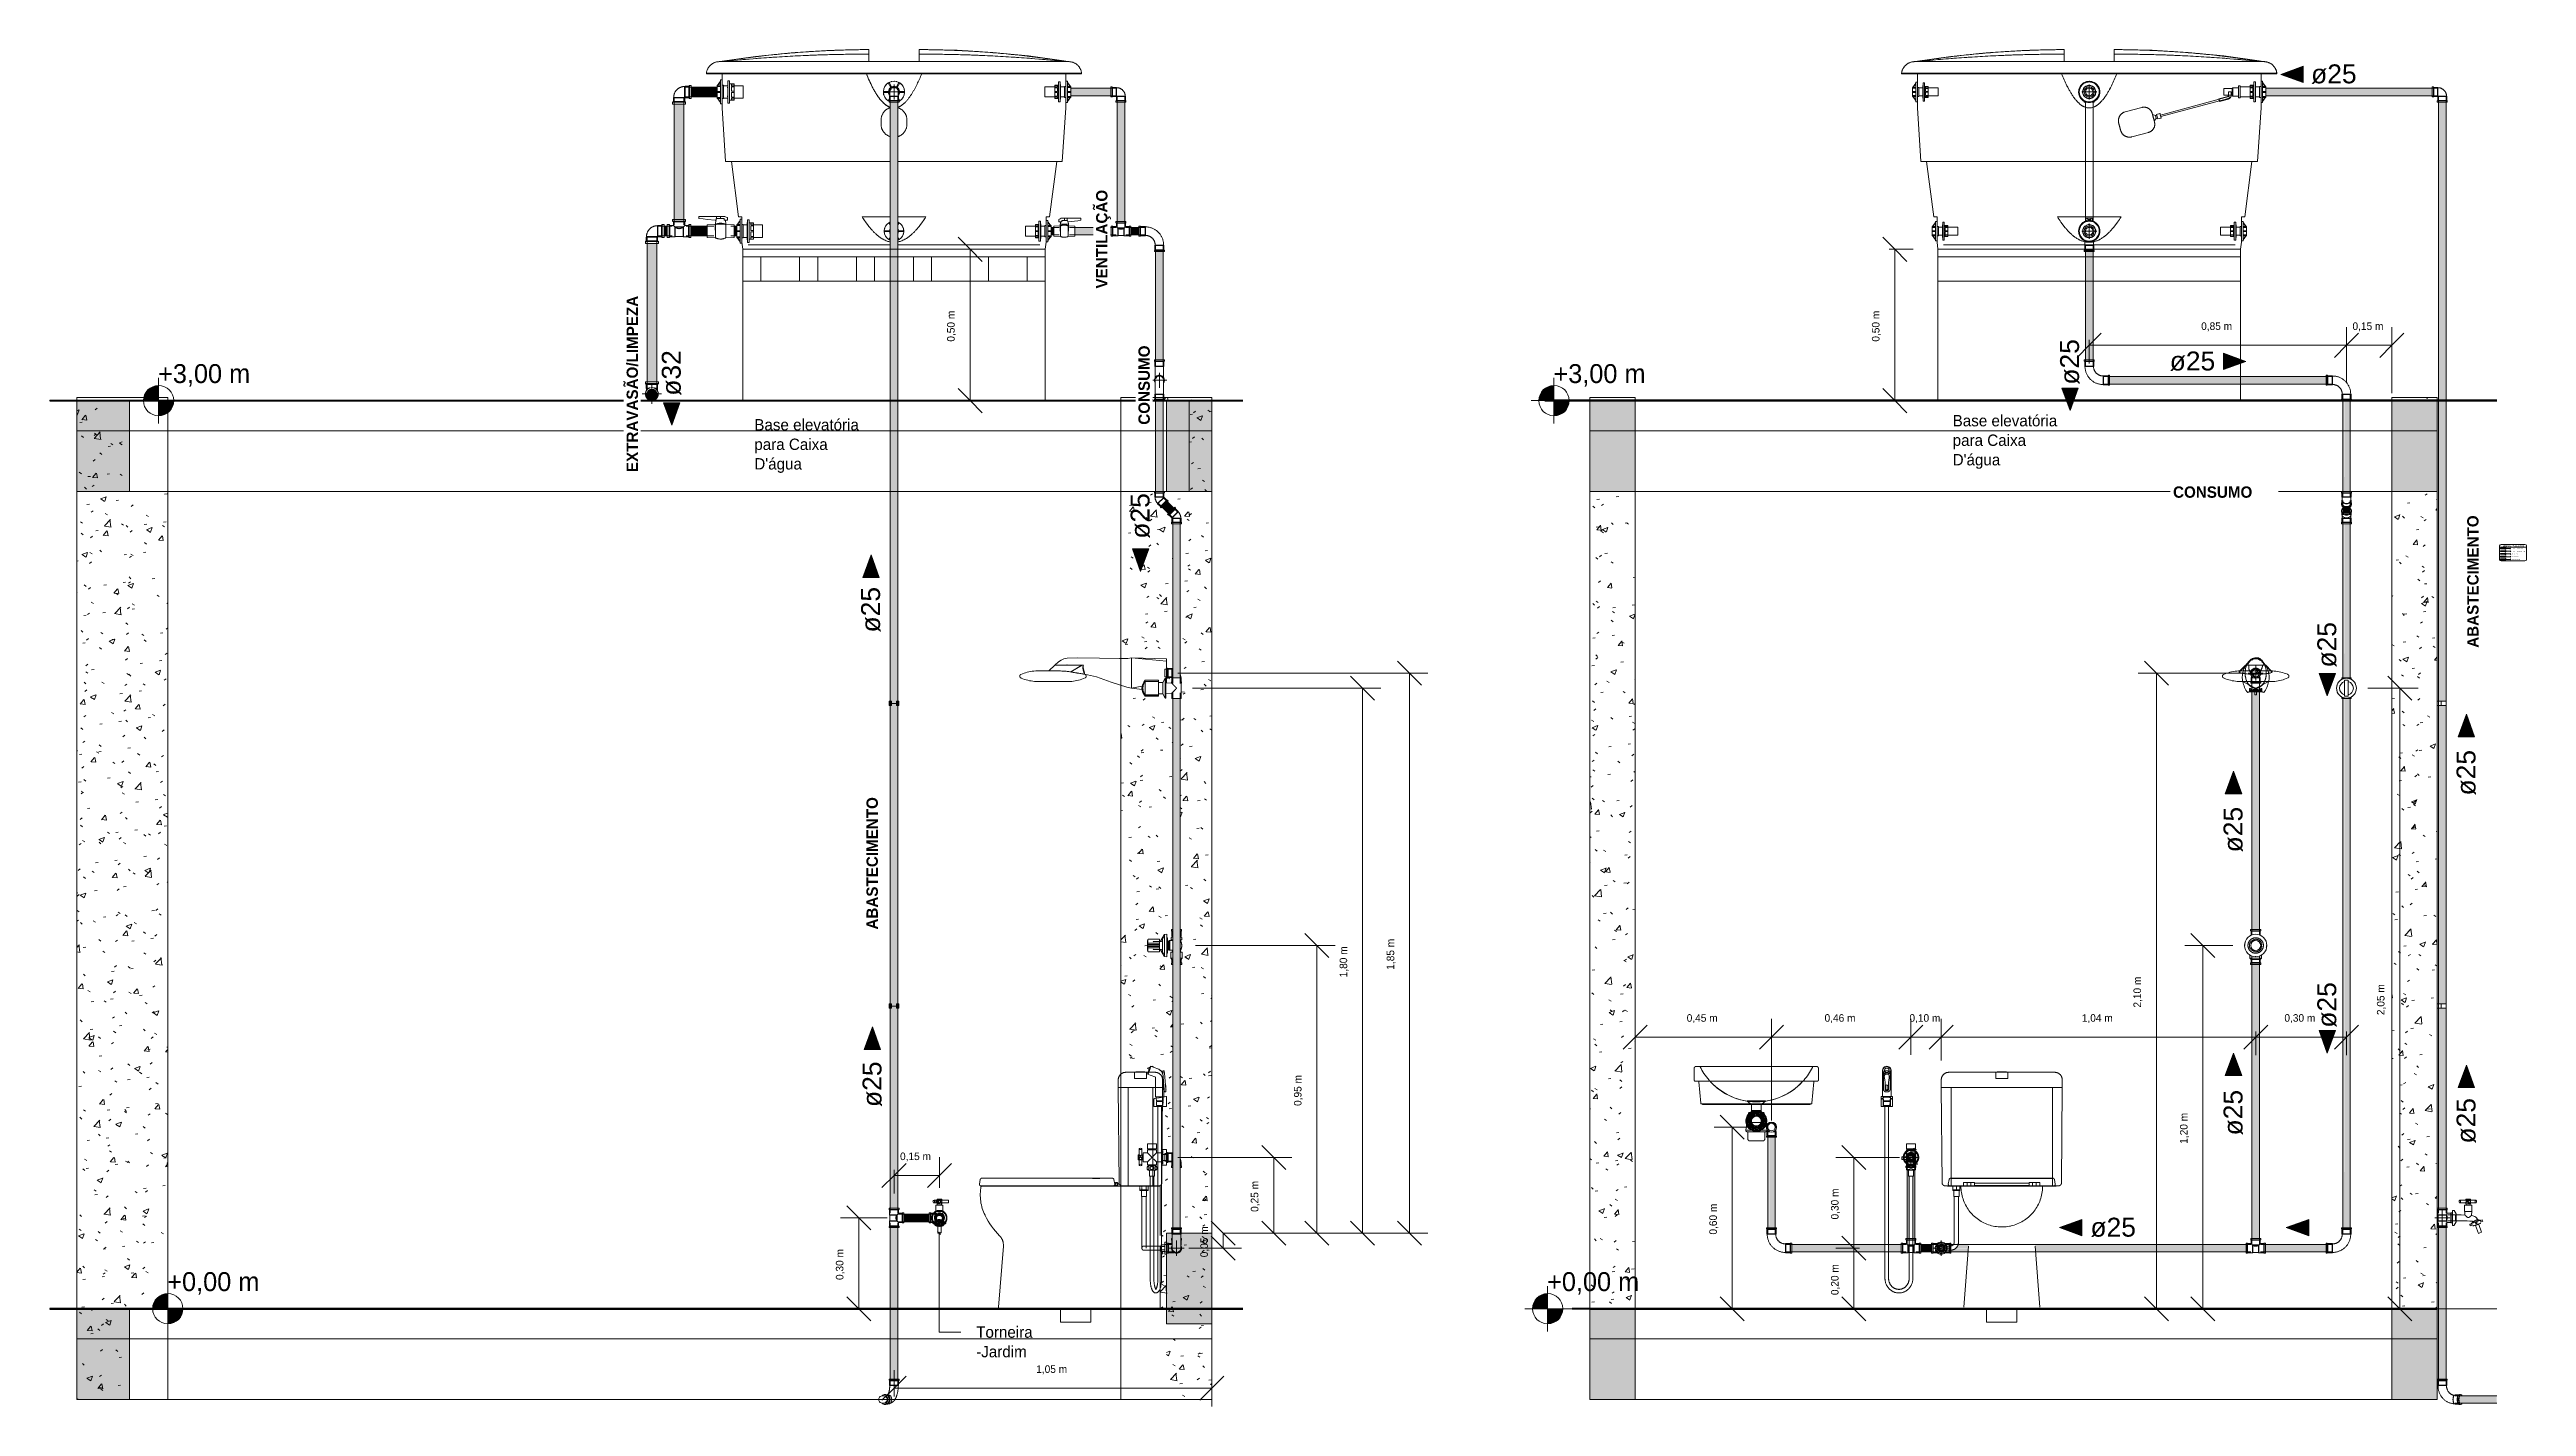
# Model space of a CAD drawing. Header units: metres. Extents: x -24.8 to 3.4, y -2.1 to 25.8.
# Drawn here: x -10.81 to -2.63, y -0.32 to 4.16 of the extents above; entities that cross this region are included whole.
import ezdxf

# ---------------------------------------------------------------- set-up
doc = ezdxf.new("R2010")
doc.units = ezdxf.units.M
doc.linetypes.add('IMPORT-DASHED2 _4_', pattern=[0.375, 0.25, -0.125])
doc.linetypes.add('IMPORT-HIDDEN2 _2_', pattern=[0.1875, 0.125, -0.0625])
for name, color, linetype, lineweight in [('001_Dark_1 10', 7, 'Continuous', 5), ('A-ANNO-DIMS', 7, 'Continuous', 5), ('A-ANNO-DIMS-25', 7, 'Continuous', 5), ('A-DETL', 7, 'Continuous', 5), ('A-DETL-GENF', 7, 'Continuous', 5), ('A-GENM', 7, 'Continuous', 5), ('A-WALL', 7, 'Continuous', 9), ('G-ANNO-DIMS', 7, 'Continuous', 5), ('G-ANNO-TEXT', 7, 'Continuous', 5), ('KIRYA - PAREDE', 7, 'Continuous', 40), ('KIRYA - PAREDE VISTA', 7, 'Continuous', 15), ('KIRYA - PISO', 7, 'Continuous', 5), ('KIRYA - PROJEÇÃO', 7, 'IMPORT-DASHED2 _4_', 5), ('KIRYA - SQUADRIA', 7, 'Continuous', 5), ('LAYOUT-MOBILIA', 7, 'Continuous', 5), ('LAYOUT-WC_COZINHA', 7, 'Continuous', 5), ('P-PIPE', 7, 'Continuous', 5), ('P-PIPE-CNTR', 7, 'Continuous', 5), ('P-PIPE-IDEN', 7, 'Continuous', 5), ('P-SANR-FIXT', 7, 'Continuous', 5), ('S-COLS', 7, 'Continuous', 5), ('VEGETAÇÃO', 7, 'Continuous', 5)]:
    doc.layers.add(name, color=color, linetype=linetype, lineweight=lineweight)
for name, color, linetype, lineweight, true_color in [('1095_ARQ_BASE_COBERTA_dwg', 7, 'Continuous', 5, 0x767676), ('1095_ARQ_BASE_dwg', 7, 'Continuous', 5, 0x767676), ('A-FLOR', 7, 'Continuous', 9, 0x007f00)]:
    doc.layers.add(name, color=color, linetype=linetype, lineweight=lineweight, true_color=true_color)
doc.styles.add('Arial_1', font='arial.ttf', dxfattribs={"height": 0.0625})
doc.styles.add('Arial_2', font='arial.ttf', dxfattribs={"height": 0.004})
doc.styles.add('Arial_3', font='arial.ttf', dxfattribs={"height": 0.0025})
doc.styles.add('Century Gothic_3', font='GOTHIC.TTF', dxfattribs={"height": 0.0625})
doc.styles.add('Century Gothic_4', font='GOTHIC.TTF', dxfattribs={"height": 0.025})
doc.styles.add('Century Gothic_6', font='GOTHIC.TTF', dxfattribs={"height": 0.0375})
doc.styles.add('Century Gothic_B_1', font='GOTHICB.TTF', dxfattribs={"height": 0.0375})
doc.dimstyles.new('Setores_1_mm_1', dxfattribs={"dimscale": 0.3048, "dimtxt": 0.026104, "dimasz": 0.260417, "dimexe": 0.19685, "dimexo": 0.123031, "dimgap": 0.143537, "dimtad": 1, "dimrnd": 0.01, "dimzin": 0, "dimdsep": 46, "dimtxsty": 'Century Gothic_4', "dimblk1": 'OBLIQUE', "dimblk2": 'OBLIQUE', "dimsah": 1, "dimcen": 0.09, "dimazin": 0, "dimtfac": 1, "dimtdec": 4, "dimtix": 1, "dimtmove": 0, "dimatfit": 3, "dimfxl": 1, "dimtvp": 1, "dimtolj": 1, "dimtzin": 0, "dimarcsym": 2})
pattern_1 = [(50, (34.236, 1.261), (0.1821895, -0.015938), [0.01905, -0.20955]), (355, (34.236, 1.261), (-0.035242, 0.191059), [0.01524, -0.16764]), (100.451, (34.251, 1.26), (0.146942, 0.17512), [0.01619, -0.17809]), (46.184, (34.236, 1.312), (0.271077, -0.042045), [0.02857, -0.31432]), (96.636, (34.258, 1.309), (0.237407, 0.247433), [0.02429, -0.26714]), (351.184, (34.236, 1.312), (0.237406, 0.247428), [0.02286, -0.25146]), (21, (34.261, 1.299), (0.1516197, -0.102267), [0.01905, -0.20955]), (326, (34.261, 1.299), (0.0618035, 0.184189), [0.01524, -0.16764]), (71.451, (34.274, 1.291), (0.213418, 0.081924), [0.01619, -0.17809]), (37.5, (34.236, 1.261), (0.0030864, 0.0845511), [0.00838, -0.15723, 0.00838, -0.1618, -0.16827]), (37.5, (34.236, 1.261), (0.0030864, 0.0845511), [-0.33579, 0.00838, -0.15989]), (7.5, (34.236, 1.261), (0.0668157, 0.1001782), [0.00838, -0.08865, 0.00838, -0.15342, -0.06413]), (7.5, (34.236, 1.261), (0.0668157, 0.1001782), [-0.25883, 0.00838, -0.05575]), (327.5, (34.179, 1.261), (0.1355866, -0.0057276), [0.00838, -0.05512, 0.00838, -0.18974, -0.26289]), (327.5, (34.179, 1.261), (0.1355866, -0.0057276), [-0.26162, 0.00838, -0.25451]), (317.5, (34.153, 1.261), (0.1481253, 0.0254287), [0.00838, -0.07417, 0.00838, -0.12319, -0.18669]), (317.5, (34.153, 1.261), (0.1481253, 0.0254287), [-0.21412, 0.00838, -0.17831])]

msp = doc.modelspace()

# ---------------------------------------------------------------- texts
at = {"layer": 'G-ANNO-DIMS', "char_height": 0.0625, "width": 0.385274, "attachment_point": 1, "line_spacing_factor": 0.984502, "style": 'Century Gothic_3'}
for s, insert in [('+3,00 m', (-10.4543, 3.1207)), ('+3,00 m', (-5.8436, 3.1207)), ('+0,00 m', (-10.4239, 0.1207)), ('+0,00 m', (-5.8646, 0.1207))]:
    msp.add_mtext(s, dxfattribs=dict(at, insert=insert))
at = {"layer": 'G-ANNO-TEXT', "attachment_point": 1}
for s, insert, char_height, width, style in [('Base elevatória ', (-4.5245, 2.9526), 0.0375, 0.501055, 'Century Gothic_6'), ('para Caixa ', (-8.4842, 2.8746), 0.0375, 0.372785, 'Century Gothic_6'), ('Base elevatória ', (-8.4842, 2.9391), 0.0375, 0.501055, 'Century Gothic_6'), ('para Caixa ', (-4.5245, 2.8881), 0.0375, 0.372785, 'Century Gothic_6'), ("D'água", (-8.4842, 2.8101), 0.0375, 0.230485, 'Century Gothic_6'), ("D'água", (-4.5245, 2.8236), 0.0375, 0.230485, 'Century Gothic_6'), ('LEGENDA - TUBULAÇÕES', (-2.7061, 2.5219), 0.004, 0.084819, 'Arial_2'), ('ÁGUA FRIA', (-2.6766, 2.4944), 0.0025, 0.022768, 'Arial_3'), ('VENTILAÇÃO', (-2.6766, 2.4855), 0.0025, 0.026776, 'Arial_3'), ('ÁGUA QUENTE', (-2.6766, 2.4766), 0.0025, 0.030785, 'Arial_3'), ('ESGOTO - ÁGUAS CINZAS', (-2.6766, 2.5123), 0.0025, 0.053392, 'Arial_3'), ('ESGOTO - ÁGUAS NEGRAS', (-2.6766, 2.5034), 0.0025, 0.055717, 'Arial_3'), ('Torneira ', (-7.7511, -0.0585), 0.0375, 0.266561, 'Century Gothic_6'), ('-Jardim', (-7.7511, -0.123), 0.0375, 0.234494, 'Century Gothic_6')]:
    msp.add_mtext(s, dxfattribs=dict(at, insert=insert, char_height=char_height, width=width, style=style))
at = {"layer": 'G-ANNO-TEXT', "color": 1, "true_color": 0xff0000, "insert": (-2.8244, 2.1836), "char_height": 0.0375, "width": 0.517088, "attachment_point": 1, "rotation": 90, "style": 'Century Gothic_B_1', "bg_fill": 3, "box_fill_scale": 1.25, "bg_fill_color": 256, "bg_fill_true_color": 13158600, "bg_fill_transparency": 0}
msp.add_mtext('ABASTECIMENTO', dxfattribs=at)
at = {"layer": 'P-PIPE-IDEN', "char_height": 0.0625, "width": 0.18038, "attachment_point": 1, "style": 'Arial_1'}
for insert in [(-3.3401, 4.1109), (-3.8073, 3.1623), (-4.0693, 0.3006)]:
    msp.add_mtext('ø25', dxfattribs=dict(at, insert=insert))
at = {"layer": 'P-PIPE-IDEN', "char_height": 0.0625, "width": 0.18038, "attachment_point": 1, "rotation": 90, "style": 'Arial_1'}
for s, insert in [('ø25', (-4.1695, 3.0528)), ('ø32', (-8.7899, 3.0163)), ('ø25', (-7.2407, 2.5439)), ('ø25', (-8.1313, 2.2341)), ('ø25', (-3.3195, 2.1182)), ('ø25', (-2.8594, 1.6955)), ('ø25', (-3.6293, 1.5076)), ('ø25', (-3.3195, 0.9283)), ('ø25', (-8.1265, 0.6664)), ('ø25', (-3.6293, 0.5724)), ('ø25', (-2.8594, 0.5456))]:
    msp.add_mtext(s, dxfattribs=dict(at, insert=insert))

# ---------------------------------------------------------------- blocks, each defined once
blk = doc.blocks.new('Pilar retangular - 15 x 30 cm-3622251-AA')
at = {"layer": 'S-COLS', "true_color": 0xeaeaea}
h = blk.add_hatch(dxfattribs=at)
h.set_pattern_fill('FP_13', color=254, style=0, pattern_type=2)
h.set_pattern_definition(pattern_1)
h.paths.add_polyline_path([(34.2282, 2.6191), (34.2284, 2.6167), (34.2284, 2.6172)])
h.paths.add_polyline_path([(34.332, -0.3), (34.332, 3.01), (34.1738, 3.01), (34.1738, 3.0054), (34.1752, 3.004), (34.1754, 3), (34.257, 3), (34.257, 2.7), (34.1754, 2.7), (34.1754, 2.696), (34.174, 2.6946), (34.174, 2.6819), (34.1727, 2.6808), (34.1726, 2.6805), (34.1727, 2.6802), (34.1732, 2.6805), (34.1746, 2.6805), (34.1838, 2.6715), (34.1858, 2.6713), (34.1884, 2.6687), (34.1856, 2.6659), (34.2065, 2.6449), (34.2095, 2.6476), (34.2122, 2.6446), (34.2122, 2.6429), (34.2212, 2.6339), (34.2214, 2.6321), (34.2276, 2.6224), (34.2282, 2.6191), (34.2297, 2.6121), (34.2306, 2.6112), (34.2306, 2.5985), (34.232, 2.5971), (34.232, 2.5931), (34.228, 2.5931), (34.2282, 2.0939), (34.2287, 2.0921), (34.2297, 2.0855), (34.2306, 2.0846), (34.2306, 2.0838), (34.231, 2.0838), (34.231, 2.0715), (34.232, 2.0705), (34.232, 2.0665), (34.231, 2.0665), (34.231, 2.0162), (34.228, 2.0162), (34.2282, 1.2527), (34.2325, 1.2527), (34.2322, 1.2487), (34.2303, 1.2468), (34.2303, 1.2319), (34.228, 1.2288), (34.2303, 1.2281), (34.2334, 1.2259), (34.2334, 1.219), (34.228, 1.219), (34.228, 1.2185), (34.2294, 1.2183), (34.229, 1.216), (34.229, 1.2145), (34.2321, 1.2057), (34.2328, 1.1993), (34.2315, 1.1907), (34.229, 1.184), (34.2288, 1.1813), (34.228, 1.1805), (34.228, 1.1778), (34.2343, 1.1778), (34.234, 1.1578), (34.2304, 1.1541), (34.2304, 1.1436), (34.2323, 1.1416), (34.2323, 1.1376), (34.228, 1.1376), (34.2282, 0.4939), (34.2287, 0.4921), (34.2297, 0.4855), (34.2306, 0.4846), (34.2306, 0.4719), (34.232, 0.4705), (34.232, 0.4665), (34.228, 0.4665), (34.2283, 0.2674), (34.232, 0.2674), (34.2314, 0.2631), (34.2304, 0.262), (34.2304, 0.247), (34.2293, 0.2459), (34.2298, 0.232), (34.232, 0.232), (34.2314, 0.2277), (34.2304, 0.2266), (34.2304, 0.2104), (34.2295, 0.2094), (34.2296, 0.2085), (34.2302, 0.2073), (34.2317, 0.2029), (34.2315, 0.1966), (34.231, 0.1944), (34.2273, 0.1885), (34.2261, 0.1874), (34.2206, 0.1844), (34.2184, 0.1838), (34.2121, 0.1839), (34.2099, 0.1845), (34.2065, 0.1863), (34.2057, 0.1857), (34.205, 0.1851), (34.1888, 0.1851), (34.1875, 0.1838), (34.1835, 0.1838), (34.1835, 0.1875), (34.182, 0.1875), (34.182, 0.18), (34.177, 0.18), (34.177, 0.1893), (34.1661, 0.1893), (34.1659, 0.0958), (34.1653, 0.0853), (34.1635, 0.0744), (34.162, 0.0683), (34.1618, 0.0015), (34.1613, 0.0002), (34.1614, 0), (34.182, 0), (34.182, -0.3)])
h.paths.add_polyline_path([(34.177, 0.2107), (34.177, 0.22), (34.182, 0.22), (34.182, 0.2125), (34.1835, 0.2125), (34.1835, 0.2165), (34.1875, 0.2162), (34.1889, 0.2149), (34.2006, 0.2149), (34.2006, 0.2267), (34.1992, 0.228), (34.1992, 0.232), (34.2015, 0.232), (34.2015, 0.246), (34.2006, 0.247), (34.2006, 0.262), (34.1992, 0.2634), (34.1992, 0.2674), (34.203, 0.2674), (34.2029, 0.4665), (34.199, 0.4665), (34.199, 0.4705), (34.2004, 0.4719), (34.2007, 0.4849), (34.2015, 0.4857), (34.2019, 0.4857), (34.2012, 0.4864), (34.2009, 0.4857), (34.2001, 0.4849), (34.1874, 0.4849), (34.186, 0.4835), (34.182, 0.4835), (34.182, 0.4745), (34.1685, 0.4745), (34.1675, 0.4752), (34.167, 0.4159), (34.1666, 0.4133), (34.1661, 0.4114), (34.1661, 0.2107), (34.1731, 0.2107)])
h.paths.add_polyline_path([(34.0762, 0.405), (34.0945, 0.405), (34.0945, 0.406), (34.0345, 0.4062), (34.032, 0.4068), (34.032, 0.405), (34.0759, 0.405)])
h.paths.add_polyline_path([(34.1269, 0.405), (34.1285, 0.405), (34.1285, 0.406), (34.1217, 0.406), (34.1217, 0.405)])
h.paths.add_polyline_path([(34.1423, 0.405), (34.1541, 0.405), (34.154, 0.406), (34.1405, 0.406), (34.1405, 0.405)])
h.paths.add_polyline_path([(34.202, 1.184), (34.2029, 1.1841), (34.2024, 1.1845), (34.2022, 1.1843)])
h.paths.add_polyline_path([(34.1059, 2.0317), (34.1059, 2.0317), (34.1059, 2.0281)])
h.paths.add_polyline_path([(34.1684, 0.7806), (34.1686, 0.7805), (34.1686, 0.7806)])
h.paths.add_polyline_path([(34.203, 0.5138), (34.203, 1.1376), (34.1984, 1.1376), (34.1987, 1.1416), (34.2006, 1.1436), (34.2005, 1.1542), (34.197, 1.1578), (34.197, 1.1778), (34.203, 1.1778), (34.203, 1.1805), (34.202, 1.1815), (34.202, 1.184), (34.1931, 1.184), (34.1931, 1.216), (34.2021, 1.2159), (34.2025, 1.2159), (34.2025, 1.216), (34.202, 1.216), (34.2021, 1.2165), (34.2019, 1.2171), (34.2016, 1.2175), (34.2016, 1.2179), (34.2018, 1.2179), (34.2018, 1.2183), (34.203, 1.2183), (34.203, 1.219), (34.1976, 1.219), (34.1976, 1.2259), (34.201, 1.2283), (34.203, 1.2288), (34.203, 1.2292), (34.2007, 1.2319), (34.2007, 1.2468), (34.1988, 1.2487), (34.1988, 1.2527), (34.203, 1.2527), (34.203, 2.0162), (34.2, 2.0162), (34.2, 2.0337), (34.1804, 2.0327), (34.1804, 2.0172), (34.1779, 2.0177), (34.1708, 2.0316), (34.1555, 2.0314), (34.1555, 2.0239), (34.1115, 2.0239), (34.1059, 2.0317), (34.1025, 2.0405), (34.1018, 2.0456), (34.0653, 2.0504), (34.041, 2.0564), (34.032, 2.0592), (34.032, 0.775), (34.0345, 0.7769), (34.041, 0.7799), (34.044, 0.7806), (34.0509, 0.781), (34.0812, 0.781), (34.0812, 0.783), (34.1112, 0.783), (34.1115, 0.781), (34.1221, 0.781), (34.1294, 0.8011), (34.1545, 0.7918), (34.1627, 0.787), (34.1689, 0.7806), (34.1702, 0.7806), (34.17, 0.7841), (34.1705, 0.7853), (34.1718, 0.786), (34.1731, 0.786), (34.1742, 0.7854), (34.1748, 0.7845), (34.1754, 0.7774), (34.1788, 0.7392), (34.1796, 0.7393), (34.1809, 0.7231), (34.1799, 0.723), (34.1801, 0.718), (34.1797, 0.7171), (34.1785, 0.7164), (34.1773, 0.7163), (34.1761, 0.7169), (34.1754, 0.7181), (34.1751, 0.7206), (34.1748, 0.7213), (34.1741, 0.7211), (34.1739, 0.7), (34.1719, 0.7), (34.1719, 0.6993), (34.182, 0.7009), (34.1817, 0.6682), (34.169, 0.6682), (34.1679, 0.5253), (34.1685, 0.5255), (34.182, 0.5255), (34.182, 0.5165), (34.186, 0.5165), (34.1874, 0.5151), (34.2001, 0.5151), (34.2012, 0.514)])
h.paths.add_polyline_path([(34.1834, 1.163), (34.1757, 1.1642), (34.1763, 1.1648), (34.1763, 1.1651), (34.1757, 1.1648), (34.1748, 1.1649), (34.1748, 1.1649), (34.1628, 1.1862), (34.1628, 1.1868), (34.162, 1.1866), (34.1621, 1.1863), (34.1612, 1.1866), (34.1589, 1.1863), (34.1589, 1.1793), (34.123, 1.1793), (34.1218, 1.1799), (34.1217, 1.1803), (34.121, 1.1819), (34.1212, 1.1819), (34.1207, 1.1835), (34.1196, 1.1835), (34.1196, 1.2165), (34.1207, 1.2165), (34.1209, 1.2178), (34.1211, 1.2181), (34.1211, 1.2185), (34.1212, 1.2191), (34.1215, 1.2195), (34.1219, 1.2203), (34.123, 1.2207), (34.1589, 1.2207), (34.1589, 1.2134), (34.1619, 1.2132), (34.1621, 1.2131), (34.1628, 1.2137), (34.1628, 1.2143), (34.1748, 1.2348), (34.176, 1.2352), (34.1763, 1.2352), (34.1763, 1.2355), (34.1757, 1.2358), (34.1763, 1.2361), (34.1834, 1.237), (34.1834, 1.2255), (34.1855, 1.2255), (34.1855, 1.2145), (34.1903, 1.2147), (34.1908, 1.2151), (34.1911, 1.2149), (34.1911, 1.2144), (34.1914, 1.2139), (34.1911, 1.2118), (34.1913, 1.211), (34.1915, 1.2118), (34.1919, 1.2145), (34.192, 1.214), (34.1917, 1.1855), (34.1913, 1.1858), (34.1905, 1.1855), (34.1899, 1.1855), (34.1894, 1.186), (34.1894, 1.1855), (34.1855, 1.1855), (34.1855, 1.1745), (34.1834, 1.1745), (34.1834, 1.1643)])
h.paths.add_polyline_path([(34.1911, 1.1873), (34.1913, 1.1882), (34.1911, 1.1874)])
h.paths.add_polyline_path([(34.123, 1.1922), (34.122, 1.1924), (34.1225, 1.1922)])
h.paths.add_polyline_path([(34.121, 1.1955), (34.1211, 1.1992), (34.121, 1.1955)])
h.paths.add_polyline_path([(34.123, 1.1971), (34.123, 1.1978), (34.1225, 1.1978)])
h.paths.add_polyline_path([(34.1213, 1.1964), (34.123, 1.1965), (34.1228, 1.1969), (34.1225, 1.1965), (34.1214, 1.1964)])
h.paths.add_polyline_path([(34.1211, 1.2063), (34.1211, 1.2083), (34.1211, 1.2066)])
h.paths.add_polyline_path([(34.121, 1.2057), (34.121, 1.2064), (34.121, 1.2058)])
h.paths.add_polyline_path([(34.121, 1.2047), (34.1208, 1.2047), (34.121, 1.2047)])
h.paths.add_polyline_path([(34.1211, 1.2025), (34.1211, 1.2043), (34.1211, 1.2037)])
h.paths.add_polyline_path([(34.1211, 1.1997), (34.121, 1.2003), (34.1207, 1.2)])
h.paths.add_polyline_path([(34.1217, 1.2021), (34.123, 1.2022), (34.123, 1.2029), (34.1225, 1.2022), (34.1218, 1.2021)])
h.paths.add_polyline_path([(34.123, 1.2029), (34.123, 1.2035), (34.1225, 1.2035), (34.1229, 1.203)])
h.paths.add_polyline_path([(34.2, 2.0663), (34.1998, 2.0665), (34.199, 2.0667), (34.199, 2.0705), (34.2, 2.0719), (34.2, 2.0838), (34.2004, 2.0838), (34.2007, 2.0849), (34.2015, 2.0857), (34.2017, 2.086), (34.2012, 2.0864), (34.2009, 2.0857), (34.2001, 2.0849), (34.1873, 2.0848), (34.186, 2.0835), (34.182, 2.0835), (34.182, 2.0672), (34.2, 2.0663)])
h.paths.add_polyline_path([(34.203, 2.1138), (34.2029, 2.5931), (34.199, 2.5931), (34.199, 2.5971), (34.2004, 2.5985), (34.2004, 2.6112), (34.2017, 2.6123), (34.2018, 2.6126), (34.2017, 2.6129), (34.2013, 2.6126), (34.1998, 2.6126), (34.1908, 2.6216), (34.1889, 2.6216), (34.186, 2.6244), (34.1889, 2.6272), (34.1679, 2.6482), (34.165, 2.6455), (34.1622, 2.6485), (34.1622, 2.6502), (34.1532, 2.6595), (34.153, 2.661), (34.1471, 2.6699), (34.1447, 2.681), (34.1438, 2.6819), (34.1438, 2.6946), (34.1424, 2.696), (34.1424, 2.7), (34.032, 2.7), (34.0321, 2.1475), (34.0513, 2.1477), (34.067, 2.15), (34.182, 2.1474), (34.182, 2.1165), (34.186, 2.1165), (34.1874, 2.1151), (34.2001, 2.1151), (34.2012, 2.114)])
h.paths.add_polyline_path([(34.1424, 3), (34.143, 3.0043), (34.1441, 3.0054), (34.1441, 3.01), (34.032, 3.01), (34.032, 3), (34.1269, 3)])
at = {"layer": 'S-COLS', "color": 253, "true_color": 0xaaaaaa}
for p, q in [((34.032, 3.01), (34.032, -0.3)), ((34.332, 3.01), (34.032, 3.01)), ((34.332, -0.3), (34.332, 3.01)), ((34.332, -0.3), (34.032, -0.3))]:
    blk.add_line(p, q, dxfattribs=at)
blk = doc.blocks.new('Pilar retangular - 15 x 30 cm-V32-AA')
at = {"layer": 'S-COLS', "true_color": 0xeaeaea}
h = blk.add_hatch(dxfattribs=at)
h.set_pattern_fill('FP_13', color=254, style=0, pattern_type=2)
h.set_pattern_definition(pattern_1)
h.paths.add_polyline_path([(30.732, -0.3), (30.732, 0), (30.882, 0), (30.882, 2.7), (30.732, 2.7), (30.732, 3), (30.882, 3), (30.882, 3.01), (30.582, 3.01), (30.582, -0.3)])
at = {"layer": 'S-COLS', "color": 253, "true_color": 0xaaaaaa}
for p, q in [((30.582, 3.01), (30.582, -0.3)), ((30.882, 3.01), (30.582, 3.01)), ((30.882, -0.3), (30.882, 3.01)), ((30.882, -0.3), (30.582, -0.3))]:
    blk.add_line(p, q, dxfattribs=at)
blk = doc.blocks.new('Base de madeira e alvenaria para caixa d_água - ERIKBIM - Base de madeira e alvenaria para caixa d_água - ERIKBIM-3636057-AA')
at = {"layer": 'A-GENM', "color": 253, "true_color": 0xaaaaaa}
for p, q in [((32.782, 3.5), (33.782, 3.5)), ((32.782, 3.475), (32.782, 3.5)), ((32.842, 3.475), (32.782, 3.475)), ((32.782, 3.475), (32.782, 3.395)), ((33.782, 3.475), (32.782, 3.475)), ((32.842, 3.395), (32.842, 3.475)), ((33.03, 3.475), (32.97, 3.475)), ((32.97, 3.475), (32.97, 3.395)), ((33.03, 3.395), (33.03, 3.475)), ((33.218, 3.475), (33.158, 3.475)), ((33.158, 3.475), (33.158, 3.395)), ((33.218, 3.395), (33.218, 3.475)), ((33.406, 3.475), (33.346, 3.475)), ((33.346, 3.475), (33.346, 3.395)), ((33.406, 3.395), (33.406, 3.475)), ((33.594, 3.475), (33.534, 3.475)), ((33.534, 3.475), (33.534, 3.395)), ((33.594, 3.395), (33.594, 3.475)), ((33.782, 3.475), (33.722, 3.475)), ((33.722, 3.475), (33.722, 3.395)), ((33.782, 3.5), (33.782, 3.475)), ((33.782, 3.395), (33.782, 3.475)), ((32.782, 3.395), (32.842, 3.395)), ((32.782, 3.395), (33.782, 3.395)), ((32.782, 3), (32.782, 3.395)), ((32.97, 3.395), (33.03, 3.395)), ((33.158, 3.395), (33.218, 3.395)), ((33.346, 3.395), (33.406, 3.395)), ((33.534, 3.395), (33.594, 3.395)), ((33.722, 3.395), (33.782, 3.395)), ((33.782, 3.395), (33.782, 3))]:
    blk.add_line(p, q, dxfattribs=at)
blk = doc.blocks.new('1095_ARQ_BASE_dwg_A$C0A671FCF-3610871-AA')
at = {"layer": 'LAYOUT-WC_COZINHA'}
for p, q in [((33.522, 0), (33.6318, 0)), ((33.522, 0), (33.6528, 0)), ((33.6576, 0), (33.542, 0)), ((33.6318, 0), (33.542, 0)), ((33.6659, 0), (33.582, 0)), ((33.6315, 0), (33.582, 0)), ((33.6528, 0), (33.9428, 0)), ((33.9094, 0), (33.6576, 0)), ((33.8495, 0), (33.6639, 0)), ((33.8905, 0), (33.8495, 0)), ((33.9916, 0), (33.9094, 0)), ((34.0526, 0), (33.9428, 0)), ((34.0526, 0), (34.032, 0)), ((34.0526, 0), (34.072, 0)), ((34.0783, 0), (34.0833, 0)), ((34.1066, 0), (34.0783, 0)), ((34.1016, 0), (34.0833, 0)), ((34.1016, 0), (34.1066, 0)), ((34.1584, 0), (34.17, 0)), ((34.17, 0), (34.182, 0)), ((34.17, 0), (34.182, 0)), ((34.0783, 0), (34.072, 0)), ((34.1066, 0), (34.0783, 0)), ((34.17, 0), (34.1066, 0))]:
    blk.add_line(p, q, dxfattribs=at)
at = {"layer": 'LAYOUT-WC_COZINHA', "color": 253, "true_color": 0xa6a6a6}
for p, q in [((33.6396, 0), (33.6315, 0)), ((33.6318, 0), (33.6528, 0)), ((33.6576, 0), (33.6318, 0)), ((33.6659, 0), (33.6396, 0)), ((33.6528, 0), (33.7492, 0)), ((33.832, 0), (33.6576, 0)), ((33.832, 0), (33.6639, 0)), ((33.7208, 0), (33.7131, 0)), ((33.7208, 0), (33.7131, 0)), ((33.7245, 0), (33.7208, 0)), ((33.7303, 0), (33.7208, 0)), ((33.7303, 0), (33.7245, 0)), ((33.832, 0), (33.728, 0)), ((33.8398, 0), (33.728, 0)), ((33.832, 0), (33.7303, 0)), ((33.8592, 0), (33.7303, 0)), ((33.7492, 0), (33.832, 0)), ((33.8688, 0), (33.8592, 0)), ((33.892, 0), (33.8905, 0)), ((33.932, 0), (33.9428, 0)), ((33.992, 0), (33.9321, 0)), ((33.9428, 0), (34.0526, 0)), ((33.9591, 0), (33.9585, 0)), ((33.9591, 0), (33.9585, 0)), ((33.9585, 0), (33.9591, 0)), ((33.9585, 0), (33.9591, 0)), ((33.9608, 0), (33.9591, 0)), ((33.9608, 0), (33.9591, 0)), ((33.9591, 0), (33.9608, 0)), ((33.9591, 0), (33.9608, 0)), ((33.9635, 0), (33.9608, 0)), ((33.9635, 0), (33.9608, 0)), ((33.9608, 0), (33.9635, 0)), ((33.9608, 0), (33.9635, 0)), ((33.9649, 0), (33.9635, 0)), ((33.9663, 0), (33.9635, 0)), ((33.9635, 0), (33.9663, 0)), ((33.9635, 0), (33.9663, 0)), ((33.9663, 0), (33.9649, 0)), ((33.9692, 0), (33.9663, 0)), ((33.9692, 0), (33.9663, 0)), ((33.9663, 0), (33.9692, 0)), ((33.9663, 0), (33.9678, 0)), ((33.9678, 0), (33.9692, 0)), ((33.9707, 0), (33.9692, 0)), ((33.9719, 0), (33.9692, 0)), ((33.9692, 0), (33.9719, 0)), ((33.9692, 0), (33.9707, 0)), ((33.9719, 0), (33.9707, 0)), ((33.9707, 0), (33.9719, 0)), ((33.9736, 0), (33.9719, 0)), ((33.9736, 0), (33.9719, 0)), ((33.9719, 0), (33.9729, 0)), ((33.9719, 0), (33.9736, 0)), ((33.9729, 0), (33.9736, 0)), ((33.9742, 0), (33.9736, 0)), ((33.9742, 0), (33.9736, 0)), ((33.9736, 0), (33.9742, 0)), ((33.9736, 0), (33.9741, 0)), ((33.9741, 0), (33.9742, 0)), ((33.992, 0), (33.9916, 0)), ((34.0526, 0), (34.032, 0)), ((34.0526, 0), (34.072, 0)), ((34.072, 0), (34.1584, 0)), ((33.8472, 0), (33.8369, 0))]:
    blk.add_line(p, q, dxfattribs=at)
blk = doc.blocks.new('1095_ARQ_BASE_dwg_A$C331B23C5-3610872-AA')
at = {"layer": 'LAYOUT-WC_COZINHA', "color": 253, "true_color": 0xa6a6a6}
for p, q in [((33.682, 0), (33.832, 0)), ((33.932, 0), (34.1584, 0))]:
    blk.add_line(p, q, dxfattribs=at)
at = {"layer": 'LAYOUT-WC_COZINHA'}
blk.add_line((34.1584, 0), (34.182, 0), dxfattribs=at)
blk = doc.blocks.new('1095_ARQ_BASE_dwg__U15-3610873-AA')
at = {"layer": 'KIRYA - SQUADRIA'}
for p, q in [((32.732, 0), (32.882, 0)), ((33.2074, 0), (32.882, 0)), ((32.732, 0), (32.717, 0)), ((32.717, 0), (32.732, 0)), ((32.847, 0), (32.732, 0)), ((32.897, 0), (32.847, 0)), ((32.882, 0), (32.897, 0))]:
    blk.add_line(p, q, dxfattribs=at)
blk = doc.blocks.new('1095_ARQ_BASE_dwg__U16-3610874-AA')
at = {"layer": 'KIRYA - SQUADRIA'}
for p, q in [((32.567, 0), (31.862, 0)), ((32.522, 0), (32.512, 0)), ((32.532, 0), (32.537, 0)), ((32.637, 0), (32.632, 0)), ((32.647, 0), (32.657, 0)), ((31.812, 0), (31.862, 0)), ((31.872, 0), (31.812, 0)), ((31.812, 0), (31.862, 0)), ((31.862, 0), (31.872, 0)), ((32.512, 0), (32.532, 0)), ((32.5606, 0), (32.522, 0)), ((32.537, 0), (32.5606, 0)), ((32.567, 0), (32.5606, 0)), ((32.5606, 0), (32.567, 0)), ((32.632, 0), (32.567, 0)), ((32.567, 0), (32.602, 0)), ((32.602, 0), (32.592, 0)), ((32.592, 0), (32.652, 0)), ((32.602, 0), (32.652, 0)), ((32.652, 0), (32.602, 0)), ((32.652, 0), (32.602, 0)), ((32.602, 0), (32.6083, 0)), ((32.6083, 0), (32.602, 0)), ((32.6083, 0), (32.647, 0)), ((32.632, 0), (32.6083, 0)), ((32.657, 0), (32.637, 0))]:
    blk.add_line(p, q, dxfattribs=at)
at = {"layer": 'KIRYA - SQUADRIA', "flags": 128}
blk.add_lwpolyline([(31.812, 0), (31.862, 0)], close=True, dxfattribs=at)
blk = doc.blocks.new('1095_ARQ_BASE_dwg_A$C052F64AC-3610875-AA')
at = {"layer": 'LAYOUT-MOBILIA'}
for p, q in [((30.8421, 0), (30.8398, 0)), ((30.9779, 0), (30.8421, 0)), ((30.8421, 0), (30.8508, 0)), ((30.9167, 0), (30.8587, 0)), ((30.9206, 0), (30.8687, 0)), ((31.1187, 0), (30.968, 0)), ((31.1087, 0), (30.9719, 0)), ((31.3854, 0), (31.3318, 0)), ((31.3856, 0), (31.332, 0)), ((31.6009, 0), (31.3854, 0)), ((31.6012, 0), (31.3856, 0)), ((31.4286, 0), (31.4173, 0)), ((31.6012, 0), (31.6317, 0)), ((31.6012, 0), (31.6317, 0)), ((31.637, 0), (31.6049, 0)), ((31.677, 0), (31.6314, 0)), ((30.732, 0), (31.332, 0)), ((30.732, 0), (31.332, 0)), ((30.8671, 0), (31.0374, 0))]:
    blk.add_line(p, q, dxfattribs=at)
at = {"layer": 'LAYOUT-MOBILIA', "flags": 128}
for points in [[(31.0674, 0), (31.0561, 0), (31.2584, 0), (31.2697, 0)], [(31.096, 0), (31.1061, 0), (31.109, 0), (31.0989, 0)], [(31.1028, 0), (31.1033, 0), (31.1241, 0), (31.1237, 0)], [(31.1038, 0), (31.1056, 0), (31.1264, 0), (31.1246, 0)], [(31.1057, 0), (31.1075, 0), (31.1283, 0), (31.1265, 0)], [(31.1077, 0), (31.1095, 0), (31.1303, 0), (31.1285, 0)], [(31.1096, 0), (31.111, 0), (31.1318, 0), (31.1304, 0)], [(31.1319, 0), (31.1301, 0), (31.1129, 0), (31.1147, 0)], [(31.1375, 0), (31.1441, 0), (31.2402, 0), (31.2336, 0)], [(31.1443, 0), (31.1456, 0), (31.1853, 0), (31.1839, 0)], [(31.1458, 0), (31.1476, 0), (31.2437, 0), (31.2419, 0)], [(31.2417, 0), (31.2404, 0), (31.2196, 0), (31.22, 0), (31.2012, 0), (31.2017, 0), (31.2205, 0), (31.2209, 0)]]:
    blk.add_lwpolyline(points, close=True, dxfattribs=at)
blk.add_lwpolyline([(31.0049, 0), (30.8393, 0), (30.8671, 0)], dxfattribs=at)
blk = doc.blocks.new('1095_ARQ_BASE_dwg_A$C277F18F9-3610880-AA')
at = {"layer": 'VEGETAÇÃO'}
for q in [(30.5055, 0), (30.4954, 0)]:
    blk.add_line((30.4924, 0), q, dxfattribs=at)
blk = doc.blocks.new('1095_ARQ_BASE_dwg_A$C6DD851CF-3610881-AA')
at = {"layer": 'VEGETAÇÃO'}
for p, q in [((30.8978, 0), (30.7377, 0)), ((30.8988, 0), (30.7478, 0)), ((30.9015, 0), (30.7752, 0)), ((30.9043, 0), (30.8028, 0)), ((30.909, 0), (30.8504, 0)), ((30.9128, 0), (30.8881, 0)), ((30.9336, 0), (30.8976, 0)), ((30.9183, 0), (30.943, 0)), ((30.9221, 0), (30.9807, 0)), ((30.9268, 0), (31.0283, 0)), ((30.9296, 0), (31.0559, 0)), ((30.9323, 0), (31.0834, 0)), ((30.9334, 0), (31.0935, 0))]:
    blk.add_line(p, q, dxfattribs=at)
blk = doc.blocks.new('1095_ARQ_BASE_dwg_A$C7A191758-3610882-AA')
at = {"layer": 'VEGETAÇÃO'}
for p, q in [((31.4664, 0), (31.3063, 0)), ((31.4674, 0), (31.3164, 0)), ((31.4701, 0), (31.3438, 0)), ((31.4729, 0), (31.3714, 0)), ((31.4776, 0), (31.419, 0)), ((31.4814, 0), (31.4567, 0)), ((31.5022, 0), (31.4662, 0)), ((31.4869, 0), (31.5116, 0)), ((31.4907, 0), (31.5493, 0)), ((31.4954, 0), (31.5969, 0)), ((31.4982, 0), (31.6245, 0)), ((31.5009, 0), (31.652, 0)), ((31.502, 0), (31.6621, 0))]:
    blk.add_line(p, q, dxfattribs=at)
blk = doc.blocks.new('1095_ARQ_BASE_dwg_A$C277F18F9-V33-AA')
at = {"layer": 'VEGETAÇÃO'}
for p, q in [((31.9421, 0), (31.782, 0)), ((31.9431, 0), (31.7921, 0)), ((31.9458, 0), (31.8195, 0)), ((31.9486, 0), (31.8471, 0)), ((31.9533, 0), (31.8947, 0)), ((31.9571, 0), (31.9324, 0)), ((31.9778, 0), (31.9418, 0)), ((31.9626, 0), (31.9873, 0)), ((31.9664, 0), (32.025, 0)), ((31.9711, 0), (32.0726, 0)), ((31.9739, 0), (32.1002, 0)), ((31.9766, 0), (32.1276, 0)), ((31.9776, 0), (32.1377, 0))]:
    blk.add_line(p, q, dxfattribs=at)
blk = doc.blocks.new('1095_ARQ_BASE_dwg-3608001-AA')
at = {"layer": 'KIRYA - PAREDE'}
for p, q in [((34.4349, 0), (30.4924, 0)), ((30.4924, 0), (34.4349, 0)), ((30.582, 0), (31.832, 0)), ((31.832, 0), (30.732, 0)), ((32.732, 0), (32.632, 0)), ((32.632, 0), (33.2695, 0)), ((32.882, 0), (32.732, 0)), ((33.2695, 0), (32.882, 0)), ((34.182, 0), (33.2945, 0)), ((33.2945, 0), (34.332, 0))]:
    blk.add_line(p, q, dxfattribs=at)
at = {"layer": 'KIRYA - PISO'}
for p, q in [((33.7254, 0), (30.4916, 0)), ((33.8913, 0), (30.4916, 0)), ((33.7658, 0), (30.4917, 0)), ((33.9405, 0), (30.4917, 0)), ((33.9214, 0), (30.4917, 0)), ((33.7324, 0), (30.4918, 0)), ((30.492, 0), (32.5566, 0)), ((30.4921, 0), (32.457, 0)), ((31.832, 0), (32.632, 0)), ((32.5566, 0), (32.457, 0)), ((33.2695, 0), (32.882, 0)), ((34.182, 0), (33.2945, 0)), ((33.7254, 0), (34.4349, 0)), ((33.7324, 0), (34.4349, 0)), ((33.8913, 0), (34.4349, 0)), ((33.9214, 0), (34.4349, 0)), ((33.9214, 0), (34.4349, 0)), ((34.4349, 0), (30.4924, 0)), ((34.4349, 0), (30.4924, 0)), ((34.4349, 0), (30.4924, 0)), ((34.4349, 0), (30.4924, 0)), ((34.4349, 0), (30.4924, 0)), ((34.4349, 0), (30.4924, 0))]:
    blk.add_line(p, q, dxfattribs=at)
at = {"layer": 'KIRYA - PROJEÇÃO'}
blk.add_line((30.4924, 0), (34.4349, 0), dxfattribs=at)
at = {"layer": 'KIRYA - SQUADRIA', "linetype": 'IMPORT-HIDDEN2 _2_'}
for p, q in [((33.7934, 0), (33.3533, 0)), ((33.7934, 0), (33.3533, 0)), ((30.6696, 0), (30.582, 0)), ((30.582, 0), (30.732, 0)), ((30.6696, 0), (30.582, 0)), ((30.647, 0), (30.667, 0)), ((30.667, 0), (30.647, 0)), ((30.6796, 0), (30.6696, 0)), ((30.6796, 0), (30.6696, 0)), ((30.732, 0), (30.6796, 0)), ((30.732, 0), (30.6796, 0)), ((33.3233, 0), (33.3533, 0)), ((33.3533, 0), (33.3233, 0)), ((33.3533, 0), (33.3633, 0)), ((33.3633, 0), (33.3533, 0)), ((33.7906, 0), (33.3564, 0)), ((33.3564, 0), (33.7906, 0)), ((33.7934, 0), (33.7834, 0)), ((33.7834, 0), (33.7934, 0)), ((33.8234, 0), (33.7934, 0)), ((33.7934, 0), (33.8234, 0))]:
    blk.add_line(p, q, dxfattribs=at)
for name, p in [('1095_ARQ_BASE_dwg_A$C277F18F9-3610880-AA', (0, 0)), ('1095_ARQ_BASE_dwg_A$C052F64AC-3610875-AA', (0, 0)), ('1095_ARQ_BASE_dwg_A$C6DD851CF-3610881-AA', (0, 0)), ('1095_ARQ_BASE_dwg_A$C7A191758-3610882-AA', (0, 0)), ('1095_ARQ_BASE_dwg_A$C277F18F9-V33-AA', (0, 0)), ('1095_ARQ_BASE_dwg__U16-3610874-AA', (0, 0)), ('1095_ARQ_BASE_dwg_A$C6DD851CF-3610881-AA', (1.6323, 0)), ('1095_ARQ_BASE_dwg__U15-3610873-AA', (0, 0)), ('1095_ARQ_BASE_dwg_A$C7A191758-3610882-AA', (1.6323, 0)), ('1095_ARQ_BASE_dwg_A$C0A671FCF-3610871-AA', (0, 0)), ('1095_ARQ_BASE_dwg_A$C331B23C5-3610872-AA', (0, 0))]:
    blk.add_blockref(name, p)
blk = doc.blocks.new('1095_ARQ_BASE_COBERTA_dwg_A$C277F18F9-3610885-AA')
at = {"layer": 'VEGETAÇÃO'}
for q in [(30.5055, 3), (30.4954, 3)]:
    blk.add_line((30.4924, 3), q, dxfattribs=at)
blk = doc.blocks.new('1095_ARQ_BASE_COBERTA_dwg_A$C6DD851CF-3610886-AA')
at = {"layer": 'VEGETAÇÃO'}
for p, q in [((30.8978, 3), (30.7377, 3)), ((30.8988, 3), (30.7478, 3)), ((30.9015, 3), (30.7752, 3)), ((30.9043, 3), (30.8028, 3)), ((30.909, 3), (30.8504, 3)), ((30.9128, 3), (30.8881, 3)), ((30.9336, 3), (30.8976, 3)), ((30.9183, 3), (30.943, 3)), ((30.9221, 3), (30.9807, 3)), ((30.9268, 3), (31.0283, 3)), ((30.9296, 3), (31.0559, 3)), ((30.9323, 3), (31.0834, 3)), ((30.9334, 3), (31.0935, 3))]:
    blk.add_line(p, q, dxfattribs=at)
blk = doc.blocks.new('1095_ARQ_BASE_COBERTA_dwg_A$C7A191758-3610887-AA')
at = {"layer": 'VEGETAÇÃO'}
for p, q in [((31.4664, 3), (31.3063, 3)), ((31.4674, 3), (31.3164, 3)), ((31.4701, 3), (31.3438, 3)), ((31.4729, 3), (31.3714, 3)), ((31.4776, 3), (31.419, 3)), ((31.4814, 3), (31.4567, 3)), ((31.5022, 3), (31.4662, 3)), ((31.4869, 3), (31.5116, 3)), ((31.4907, 3), (31.5493, 3)), ((31.4954, 3), (31.5969, 3)), ((31.4982, 3), (31.6245, 3)), ((31.5009, 3), (31.652, 3)), ((31.502, 3), (31.6621, 3))]:
    blk.add_line(p, q, dxfattribs=at)
blk = doc.blocks.new('1095_ARQ_BASE_COBERTA_dwg_A$C277F18F9-V34-AA')
at = {"layer": 'VEGETAÇÃO'}
for p, q in [((31.9421, 3), (31.782, 3)), ((31.9431, 3), (31.7921, 3)), ((31.9458, 3), (31.8195, 3)), ((31.9486, 3), (31.8471, 3)), ((31.9533, 3), (31.8947, 3)), ((31.9571, 3), (31.9324, 3)), ((31.9778, 3), (31.9418, 3)), ((31.9626, 3), (31.9873, 3)), ((31.9664, 3), (32.025, 3)), ((31.9711, 3), (32.0726, 3)), ((31.9739, 3), (32.1002, 3)), ((31.9766, 3), (32.1276, 3)), ((31.9776, 3), (32.1377, 3))]:
    blk.add_line(p, q, dxfattribs=at)
blk = doc.blocks.new('1095_ARQ_BASE_COBERTA_dwg_A$C015C14DD-3610888-AA')
at = {"layer": 'VEGETAÇÃO'}
for p, q in [((30.5162, 3), (30.4924, 3)), ((30.7537, 3), (30.4924, 3)), ((30.4924, 3), (30.6018, 3)), ((30.515, 3), (30.4924, 3)), ((30.7525, 3), (30.4924, 3)), ((30.4924, 3), (30.6006, 3)), ((30.5138, 3), (30.4924, 3)), ((30.7623, 3), (30.4924, 3)), ((30.4924, 3), (30.5248, 3)), ((30.6104, 3), (30.4924, 3)), ((30.6328, 3), (30.4924, 3)), ((30.4924, 3), (30.4995, 3))]:
    blk.add_line(p, q, dxfattribs=at)
at = {"layer": 'VEGETAÇÃO', "flags": 128}
for points in [[(30.4924, 3), (30.7048, 3), (30.6436, 3)], [(30.4924, 3), (30.7048, 3), (30.4924, 3)], [(30.766, 3), (30.7048, 3), (30.558, 3)], [(31.0035, 3), (30.7048, 3), (30.8516, 3)]]:
    blk.add_lwpolyline(points, dxfattribs=at)
blk = doc.blocks.new('1095_ARQ_BASE_COBERTA_dwg-3608433-AA')
at = {"layer": 'KIRYA - PAREDE'}
blk.add_line((30.4924, 3), (34.4349, 3), dxfattribs=at)
at = {"layer": 'KIRYA - PAREDE VISTA'}
for p, q in [((30.4924, 3), (33.2029, 3)), ((33.2695, 3), (31.7111, 3)), ((34.4349, 3), (33.2945, 3))]:
    blk.add_line(p, q, dxfattribs=at)
at = {"layer": 'KIRYA - PISO'}
for p, q in [((33.7254, 3), (30.4916, 3)), ((33.8913, 3), (30.4916, 3)), ((33.7658, 3), (30.4917, 3)), ((33.9405, 3), (30.4917, 3)), ((33.9214, 3), (30.4917, 3)), ((33.7324, 3), (30.4918, 3)), ((30.492, 3), (32.5566, 3)), ((30.4921, 3), (32.457, 3)), ((34.4349, 3), (30.4924, 3)), ((34.4349, 3), (30.4924, 3)), ((34.4349, 3), (30.4924, 3)), ((34.4349, 3), (30.4924, 3)), ((34.4349, 3), (30.4924, 3)), ((34.4349, 3), (30.4924, 3)), ((32.5566, 3), (32.457, 3)), ((33.7254, 3), (34.4349, 3)), ((33.7324, 3), (34.4349, 3)), ((33.8913, 3), (34.4349, 3)), ((33.9214, 3), (34.4349, 3)), ((33.9214, 3), (34.4349, 3))]:
    blk.add_line(p, q, dxfattribs=at)
for name, p in [('1095_ARQ_BASE_COBERTA_dwg_A$C277F18F9-3610885-AA', (0, 0)), ('1095_ARQ_BASE_COBERTA_dwg_A$C015C14DD-3610888-AA', (0, 0)), ('1095_ARQ_BASE_COBERTA_dwg_A$C6DD851CF-3610886-AA', (0, 0)), ('1095_ARQ_BASE_COBERTA_dwg_A$C7A191758-3610887-AA', (0, 0)), ('1095_ARQ_BASE_COBERTA_dwg_A$C277F18F9-V34-AA', (0, 0)), ('1095_ARQ_BASE_COBERTA_dwg_A$C6DD851CF-3610886-AA', (1.6323, 0)), ('1095_ARQ_BASE_COBERTA_dwg_A$C7A191758-3610887-AA', (1.6323, 0))]:
    blk.add_blockref(name, p)
blk = doc.blocks.new('Caixa D_Água de Fibra de Vidro - Fortlev - 500 L-3640297-AA')
at = {"layer": 'P-SANR-FIXT', "color": 7, "true_color": 0xefefef}
for p, q in [((32.713, 4.12), (32.707, 4.12)), ((32.7282, 4.12), (32.713, 4.12)), ((32.8052, 4.12), (32.7283, 4.12)), ((32.7505, 4.12), (32.7599, 4.12)), ((32.8754, 4.12), (32.8052, 4.12)), ((33.0803, 4.12), (32.8754, 4.12)), ((33.1193, 4.12), (33.0804, 4.12)), ((33.1993, 4.12), (33.1194, 4.12)), ((33.1993, 4.1588), (33.1993, 4.145)), ((33.2405, 4.12), (33.1993, 4.12)), ((33.282, 4.12), (33.2408, 4.12)), ((33.3232, 4.12), (33.282, 4.12)), ((33.3647, 4.12), (33.3234, 4.12)), ((33.3647, 4.1588), (33.3647, 4.145)), ((33.4446, 4.12), (33.3647, 4.12)), ((33.4835, 4.12), (33.4446, 4.12)), ((33.5724, 4.12), (33.4837, 4.12)), ((33.5687, 4.12), (33.5722, 4.12)), ((33.6886, 4.12), (33.5726, 4.12)), ((33.8048, 4.12), (33.6886, 4.12)), ((33.8359, 4.12), (33.8048, 4.12)), ((33.851, 4.12), (33.836, 4.12)), ((33.857, 4.12), (33.851, 4.12)), ((32.9104, 4.0815), (32.662, 4.0815)), ((32.7141, 4.08), (32.7266, 4.08)), ((32.7267, 4.08), (32.7143, 4.08)), ((32.727, 4.08), (32.8752, 4.08)), ((32.8754, 4.08), (33.1184, 4.08)), ((32.8754, 4.08), (32.9694, 4.08)), ((32.9468, 4.0815), (32.9104, 4.0815)), ((33.0244, 4.0815), (32.9468, 4.0815)), ((32.9694, 4.08), (33.282, 4.08)), ((33.1502, 4.0815), (33.0244, 4.0815)), ((33.1184, 4.08), (33.282, 4.08)), ((33.282, 4.0815), (33.1502, 4.0815)), ((33.902, 4.0815), (33.282, 4.0815)), ((33.282, 4.08), (33.3261, 4.08)), ((33.282, 4.08), (33.3261, 4.08)), ((33.3262, 4.08), (33.628, 4.08)), ((33.3262, 4.08), (33.4055, 4.08)), ((33.4055, 4.08), (33.628, 4.08)), ((33.6283, 4.08), (33.6594, 4.08)), ((33.6283, 4.08), (33.6594, 4.08)), ((33.6595, 4.08), (33.6886, 4.08)), ((33.6595, 4.08), (33.6886, 4.08)), ((33.6888, 4.08), (33.7159, 4.08)), ((33.6888, 4.08), (33.7159, 4.08)), ((33.7159, 4.08), (33.837, 4.08)), ((33.8497, 4.08), (33.8372, 4.08)), ((33.8373, 4.08), (33.8499, 4.08)), ((32.7505, 3.79), (32.7441, 3.79)), ((32.7504, 3.79), (32.7445, 3.79)), ((32.7642, 3.79), (32.7505, 3.79)), ((32.7646, 3.79), (32.7505, 3.79)), ((32.7648, 3.79), (32.7642, 3.79)), ((33.8135, 3.79), (33.7992, 3.79)), ((33.8135, 3.79), (33.7995, 3.79)), ((33.8199, 3.79), (33.8135, 3.79)), ((33.8195, 3.79), (33.8135, 3.79))]:
    blk.add_line(p, q, dxfattribs=at)
at = {"layer": 'P-SANR-FIXT', "color": 254, "true_color": 0xd2d2d2}
for p, q in [((32.713, 4.12), (32.707, 4.12)), ((33.0427, 4.12), (32.713, 4.12)), ((32.7135, 4.12), (32.7139, 4.12)), ((33.0803, 4.12), (33.0427, 4.12)), ((33.1194, 4.12), (33.0805, 4.12)), ((33.1993, 4.12), (33.1194, 4.12)), ((33.1993, 4.1588), (33.1993, 4.1566)), ((33.1993, 4.1564), (33.1993, 4.145)), ((33.2405, 4.12), (33.1993, 4.12)), ((33.282, 4.12), (33.2408, 4.12)), ((33.3232, 4.12), (33.282, 4.12)), ((33.3647, 4.12), (33.3234, 4.12)), ((33.3647, 4.1588), (33.3647, 4.145)), ((33.4368, 4.12), (33.3647, 4.12)), ((33.372, 4.16), (33.3774, 4.1599)), ((33.3827, 4.1598), (33.386, 4.1597)), ((33.8114, 4.12), (33.4368, 4.12)), ((33.8357, 4.12), (33.8114, 4.12)), ((33.851, 4.12), (33.8358, 4.12)), ((33.85, 4.12), (33.8507, 4.12)), ((33.857, 4.12), (33.851, 4.12)), ((32.662, 4.08), (32.7141, 4.08)), ((33.1906, 4.08), (32.7143, 4.08)), ((33.1906, 4.08), (33.282, 4.08)), ((33.282, 4.08), (33.3261, 4.08)), ((33.3262, 4.08), (33.3734, 4.08)), ((33.8497, 4.08), (33.3734, 4.08)), ((33.8499, 4.08), (33.8878, 4.08)), ((33.8878, 4.08), (33.9004, 4.08)), ((33.9004, 4.08), (33.902, 4.08)), ((33.243, 3.9447), (33.2424, 3.9431)), ((33.2597, 3.9635), (33.2583, 3.9626)), ((33.2612, 3.9643), (33.2597, 3.9635)), ((33.2626, 3.9651), (33.2612, 3.9643)), ((33.3247, 3.9275), (33.3246, 3.9293)), ((33.2393, 3.9275), (33.2393, 3.9127)), ((33.3216, 3.8971), (33.3222, 3.8987)), ((33.3247, 3.9127), (33.3247, 3.9275)), ((32.7441, 3.79), (32.7257, 3.79)), ((32.7504, 3.79), (32.7445, 3.79)), ((32.888, 3.79), (32.7505, 3.79)), ((33.2695, 3.79), (32.888, 3.79)), ((33.8135, 3.79), (33.2945, 3.79)), ((33.8195, 3.79), (33.8135, 3.79)), ((33.8243, 3.79), (33.8199, 3.79)), ((33.8382, 3.79), (33.8243, 3.79)), ((32.779, 3.6075), (32.7681, 3.6075)), ((33.2695, 3.6075), (33.1767, 3.6075)), ((33.3873, 3.6075), (33.2944, 3.6075)), ((33.7959, 3.6075), (33.785, 3.6075)), ((32.782, 3.5), (32.8365, 3.5)), ((32.9562, 3.515), (32.8001, 3.515)), ((32.9562, 3.515), (32.806, 3.515)), ((32.8365, 3.5), (32.8775, 3.5)), ((32.8775, 3.5), (32.9018, 3.5)), ((32.9018, 3.5), (33.2428, 3.5)), ((33.2028, 3.515), (32.9565, 3.515)), ((33.2028, 3.515), (32.9565, 3.515)), ((33.2066, 3.515), (33.203, 3.515)), ((33.2695, 3.515), (33.203, 3.515)), ((33.2695, 3.515), (33.2066, 3.515)), ((33.2428, 3.5), (33.2695, 3.5)), ((33.3261, 3.515), (33.2944, 3.515)), ((33.3261, 3.515), (33.2944, 3.515)), ((33.2944, 3.5), (33.6622, 3.5)), ((33.7273, 3.515), (33.3262, 3.515)), ((33.3945, 3.515), (33.3262, 3.515)), ((33.4309, 3.515), (33.3945, 3.515)), ((33.6485, 3.515), (33.4309, 3.515)), ((33.7114, 3.515), (33.6485, 3.515)), ((33.6622, 3.5), (33.782, 3.5)), ((33.7403, 3.515), (33.7114, 3.515)), ((33.758, 3.515), (33.7273, 3.515)), ((33.7639, 3.515), (33.7403, 3.515)), ((33.7639, 3.515), (33.758, 3.515))]:
    blk.add_line(p, q, dxfattribs=at)
at = {"layer": 'P-SANR-FIXT', "color": 8, "true_color": 0x808080}
for p, q in [((33.3774, 4.1599), (33.3827, 4.1598)), ((32.662, 4.0815), (32.662, 4.08)), ((33.282, 4.0815), (32.662, 4.0815)), ((32.662, 4.08), (33.282, 4.08)), ((33.902, 4.0815), (33.282, 4.0815)), ((33.282, 4.08), (33.902, 4.08)), ((33.902, 4.08), (33.902, 4.0815)), ((32.7143, 3.967), (32.7257, 3.79)), ((33.8382, 3.79), (33.8497, 3.967)), ((33.2695, 3.79), (32.7257, 3.79)), ((32.7445, 3.79), (32.7681, 3.6075)), ((33.8382, 3.79), (33.2945, 3.79)), ((33.7959, 3.6075), (33.8195, 3.79)), ((32.779, 3.6075), (32.7681, 3.6075)), ((33.2695, 3.6075), (33.1767, 3.6075)), ((33.3873, 3.6075), (33.2944, 3.6075)), ((33.7959, 3.6075), (33.785, 3.6075)), ((32.779, 3.5233), (32.782, 3.5)), ((33.782, 3.5), (33.785, 3.5233)), ((32.782, 3.5), (33.2695, 3.5)), ((33.2944, 3.5), (33.782, 3.5))]:
    blk.add_line(p, q, dxfattribs=at)
at = {"layer": 'P-SANR-FIXT', "color": 7, "true_color": 0xf9f9f9}
for p, q in [((32.7266, 4.08), (32.8134, 4.08)), ((32.7612, 4.08), (32.7267, 4.08)), ((32.8481, 4.08), (32.7612, 4.08)), ((32.8134, 4.08), (32.8751, 4.08)), ((32.8751, 4.08), (32.8481, 4.08)), ((32.9045, 4.08), (32.8754, 4.08)), ((32.8754, 4.08), (33.282, 4.08)), ((32.9357, 4.08), (32.9046, 4.08)), ((33.1906, 4.08), (32.936, 4.08)), ((33.282, 4.08), (33.1906, 4.08)), ((33.3261, 4.08), (33.282, 4.08)), ((33.282, 4.08), (33.4138, 4.08)), ((33.3734, 4.08), (33.3262, 4.08)), ((33.6281, 4.08), (33.3734, 4.08)), ((33.4138, 4.08), (33.6282, 4.08)), ((33.6346, 4.08), (33.6284, 4.08)), ((33.6285, 4.08), (33.6595, 4.08)), ((33.6594, 4.08), (33.6346, 4.08)), ((33.6886, 4.08), (33.6596, 4.08)), ((33.6596, 4.08), (33.6886, 4.08)), ((33.7132, 4.08), (33.6888, 4.08)), ((33.6889, 4.08), (33.716, 4.08)), ((33.7159, 4.08), (33.7132, 4.08)), ((33.7766, 4.08), (33.716, 4.08)), ((33.716, 4.08), (33.7783, 4.08)), ((33.8372, 4.08), (33.7766, 4.08)), ((33.7783, 4.08), (33.8373, 4.08)), ((32.7682, 3.79), (32.7646, 3.79)), ((32.7679, 3.79), (32.7648, 3.79)), ((32.7816, 3.79), (32.7681, 3.79)), ((32.7816, 3.79), (32.7684, 3.79)), ((33.0406, 3.79), (32.7816, 3.79)), ((32.9164, 3.79), (32.7817, 3.79)), ((33.0405, 3.79), (32.9164, 3.79)), ((33.1236, 3.79), (33.0405, 3.79)), ((33.2695, 3.79), (33.0406, 3.79)), ((33.1624, 3.79), (33.1236, 3.79)), ((33.2695, 3.79), (33.1624, 3.79)), ((33.5233, 3.79), (33.2945, 3.79)), ((33.4404, 3.79), (33.2945, 3.79)), ((33.6476, 3.79), (33.4404, 3.79)), ((33.6959, 3.79), (33.5233, 3.79)), ((33.6959, 3.79), (33.6476, 3.79)), ((33.7664, 3.79), (33.6959, 3.79)), ((33.7663, 3.79), (33.6959, 3.79)), ((33.7675, 3.79), (33.7665, 3.79)), ((33.7676, 3.79), (33.7666, 3.79)), ((33.7962, 3.79), (33.7678, 3.79)), ((33.7964, 3.79), (33.7679, 3.79)), ((33.7993, 3.79), (33.7964, 3.79)), ((33.799, 3.79), (33.7965, 3.79)), ((33.2695, 3.6075), (33.1767, 3.6075)), ((33.2695, 3.6075), (33.1767, 3.6075)), ((33.3873, 3.6075), (33.2944, 3.6075)), ((33.3873, 3.6075), (33.2944, 3.6075))]:
    blk.add_line(p, q, dxfattribs=at)
at = {"layer": 'P-SANR-FIXT', "color": 8, "true_color": 0x808080, "flags": 128}
for points in [[(32.662, 4.0815), (32.6622, 4.0832), (32.6625, 4.0849), (32.6629, 4.0866), (32.6633, 4.0883), (32.6638, 4.0899), (32.6643, 4.0915), (32.665, 4.0932), (32.6656, 4.0947), (32.6664, 4.0963), (32.6672, 4.0978), (32.6681, 4.0993), (32.669, 4.1008), (32.67, 4.1022), (32.671, 4.1036), (32.6721, 4.1049), (32.6733, 4.1062), (32.6745, 4.1074), (32.6757, 4.1086), (32.677, 4.1098), (32.6784, 4.1109), (32.6798, 4.1119), (32.6812, 4.1129), (32.6826, 4.1138), (32.6841, 4.1147), (32.6857, 4.1155), (32.6872, 4.1162), (32.6888, 4.1169), (32.6904, 4.1175), (32.6921, 4.118), (32.6937, 4.1185), (32.6954, 4.1189), (32.6971, 4.1193), (32.6988, 4.1196), (32.7005, 4.1198), (32.7023, 4.1199), (32.704, 4.12), (32.7049, 4.12)], [(33.282, 4.12), (33.2589, 4.12), (33.2359, 4.12), (33.2129, 4.12), (33.1901, 4.12), (33.1674, 4.12), (33.1448, 4.12), (33.1225, 4.12), (33.1005, 4.12), (33.0787, 4.12), (33.0573, 4.12), (33.0362, 4.12), (33.0155, 4.12), (32.9953, 4.12), (32.9755, 4.12), (32.9562, 4.12), (32.9374, 4.12), (32.9192, 4.12), (32.9015, 4.12), (32.8845, 4.12), (32.868, 4.12), (32.8523, 4.12), (32.8372, 4.12), (32.8229, 4.12), (32.8093, 4.12), (32.7964, 4.12), (32.7843, 4.12), (32.7731, 4.12), (32.7626, 4.12), (32.753, 4.12), (32.7442, 4.12), (32.7362, 4.12), (32.7292, 4.12), (32.723, 4.12), (32.7177, 4.12), (32.7133, 4.12), (32.7099, 4.12), (32.7073, 4.12), (32.7057, 4.12), (32.705, 4.12), (32.7049, 4.12)], [(32.7049, 4.12), (32.7054, 4.12), (32.7068, 4.12), (32.7091, 4.12), (32.7123, 4.12), (32.7135, 4.12)], [(32.707, 4.12), (32.8242, 4.1371), (32.9419, 4.1494), (33.0601, 4.1571), (33.1785, 4.16), (33.192, 4.16)], [(33.859, 4.12), (33.8586, 4.12), (33.8572, 4.12), (33.8549, 4.12), (33.8517, 4.12), (33.8475, 4.12), (33.8425, 4.12), (33.8366, 4.12), (33.8298, 4.12), (33.8221, 4.12), (33.8135, 4.12), (33.8041, 4.12), (33.7938, 4.12), (33.7828, 4.12), (33.7709, 4.12), (33.7583, 4.12), (33.7448, 4.12), (33.7307, 4.12), (33.7158, 4.12), (33.7003, 4.12), (33.684, 4.12), (33.6672, 4.12), (33.6497, 4.12), (33.6316, 4.12), (33.6129, 4.12), (33.5938, 4.12), (33.5741, 4.12), (33.554, 4.12), (33.5334, 4.12), (33.5124, 4.12), (33.4911, 4.12), (33.4694, 4.12), (33.4474, 4.12), (33.4252, 4.12), (33.4027, 4.12), (33.3801, 4.12), (33.3573, 4.12), (33.3343, 4.12), (33.3113, 4.12), (33.2882, 4.12), (33.282, 4.12)], [(33.386, 4.1597), (33.4904, 4.1576), (33.6086, 4.1505), (33.7264, 4.1387), (33.8436, 4.1222), (33.857, 4.12)], [(33.8507, 4.12), (33.8541, 4.12), (33.8567, 4.12), (33.8583, 4.12), (33.859, 4.12), (33.859, 4.12)], [(33.859, 4.12), (33.8608, 4.12), (33.8625, 4.1199), (33.8642, 4.1197), (33.8659, 4.1194), (33.8676, 4.1191), (33.8693, 4.1188), (33.871, 4.1183), (33.8726, 4.1178), (33.8743, 4.1172), (33.8759, 4.1166), (33.8774, 4.1159), (33.879, 4.1151), (33.8805, 4.1143), (33.882, 4.1134), (33.8834, 4.1125), (33.8848, 4.1115), (33.8862, 4.1104), (33.8875, 4.1093), (33.8888, 4.1081), (33.89, 4.1069), (33.8912, 4.1056), (33.8923, 4.1043), (33.8934, 4.103), (33.8944, 4.1016), (33.8954, 4.1001), (33.8963, 4.0987), (33.8972, 4.0972), (33.8979, 4.0956), (33.8987, 4.094), (33.8993, 4.0925), (33.8999, 4.0908), (33.9004, 4.0892), (33.9009, 4.0875), (33.9013, 4.0858), (33.9016, 4.0841), (33.9019, 4.0824), (33.902, 4.0815)]]:
    blk.add_lwpolyline(points, dxfattribs=at)
at = {"layer": 'P-SANR-FIXT', "color": 7, "true_color": 0xefefef, "flags": 128}
for points in [[(32.7139, 4.12), (32.7164, 4.12), (32.7215, 4.12), (32.7274, 4.12), (32.7342, 4.12), (32.7419, 4.12), (32.7505, 4.12)], [(32.7599, 4.12), (32.7702, 4.12), (32.7812, 4.12), (32.7931, 4.12), (32.8057, 4.12), (32.8191, 4.12), (32.8333, 4.12), (32.8482, 4.12)], [(32.8482, 4.12), (32.8637, 4.12), (32.88, 4.12), (32.8968, 4.12), (32.9143, 4.12), (32.9324, 4.12), (32.951, 4.12), (32.97, 4.12)], [(32.9702, 4.12), (32.9899, 4.12), (33.01, 4.12), (33.0306, 4.12), (33.0516, 4.12), (33.0729, 4.12), (33.0803, 4.12)], [(33.0805, 4.12), (33.0946, 4.12), (33.1165, 4.12), (33.1194, 4.12)], [(33.1194, 4.12), (33.1388, 4.12), (33.1613, 4.12), (33.1839, 4.12), (33.2067, 4.12), (33.2297, 4.12), (33.2405, 4.12)], [(33.2408, 4.12), (33.2527, 4.12), (33.2758, 4.12), (33.282, 4.12)], [(33.282, 4.12), (33.3051, 4.12), (33.3232, 4.12)], [(33.3234, 4.12), (33.3281, 4.12), (33.3511, 4.12), (33.3739, 4.12), (33.3966, 4.12), (33.4192, 4.12), (33.4415, 4.12), (33.4635, 4.12), (33.4853, 4.12), (33.5067, 4.12), (33.5278, 4.12), (33.5485, 4.12), (33.5687, 4.12)], [(33.5725, 4.12), (33.5885, 4.12), (33.6078, 4.12), (33.6266, 4.12), (33.6448, 4.12), (33.6625, 4.12), (33.6795, 4.12), (33.6959, 4.12), (33.7117, 4.12), (33.7268, 4.12), (33.7411, 4.12), (33.7547, 4.12), (33.7674, 4.12)], [(33.7676, 4.12), (33.7796, 4.12), (33.7909, 4.12), (33.8014, 4.12), (33.811, 4.12), (33.8198, 4.12), (33.8278, 4.12), (33.8348, 4.12), (33.8357, 4.12)], [(33.8358, 4.12), (33.841, 4.12), (33.8463, 4.12), (33.85, 4.12)]]:
    blk.add_lwpolyline(points, dxfattribs=at)
at = {"layer": 'P-SANR-FIXT', "color": 254, "true_color": 0xd2d2d2, "flags": 128}
for points in [[(33.2403, 3.9365), (33.24, 3.9349), (33.2397, 3.9331), (33.2395, 3.9314), (33.2394, 3.9297), (33.2393, 3.928), (33.2393, 3.9275)], [(33.2424, 3.9431), (33.2417, 3.9415), (33.2412, 3.9399), (33.2407, 3.9382), (33.2403, 3.9365)], [(33.2583, 3.9626), (33.2569, 3.9616), (33.2555, 3.9606), (33.2542, 3.9595), (33.253, 3.9584), (33.2517, 3.9572), (33.2506, 3.956), (33.2494, 3.9548), (33.2483, 3.9534), (33.2473, 3.9521), (33.2463, 3.9507), (33.2454, 3.9492), (33.2446, 3.9478), (33.2438, 3.9462), (33.243, 3.9447)], [(33.2695, 3.9678), (33.2688, 3.9676), (33.2673, 3.9671), (33.2657, 3.9665), (33.2642, 3.9658), (33.2629, 3.9652)], [(33.3169, 3.9517), (33.3159, 3.9531), (33.3149, 3.9544), (33.3137, 3.9557), (33.3126, 3.9569), (33.3114, 3.9581), (33.3101, 3.9592), (33.3088, 3.9603), (33.3075, 3.9613), (33.3061, 3.9623), (33.3047, 3.9632), (33.3032, 3.9641), (33.3017, 3.9649), (33.3002, 3.9656), (33.2987, 3.9663), (33.2972, 3.9669), (33.2956, 3.9675), (33.2945, 3.9678)], [(33.3246, 3.9293), (33.3245, 3.931), (33.3243, 3.9327), (33.3241, 3.9344), (33.3238, 3.9361), (33.3234, 3.9378), (33.3229, 3.9394), (33.3224, 3.9411), (33.3218, 3.9427), (33.3211, 3.9443), (33.3204, 3.9458), (33.3196, 3.9473), (33.3188, 3.9488), (33.3179, 3.9503), (33.317, 3.9516)], [(33.2393, 3.9127), (33.2394, 3.911), (33.2395, 3.9092)], [(33.2395, 3.9092), (33.2397, 3.9075), (33.2399, 3.9058), (33.2402, 3.9041), (33.2406, 3.9024), (33.2411, 3.9008)], [(33.2411, 3.9008), (33.2416, 3.8991), (33.2422, 3.8975), (33.2429, 3.8959), (33.2436, 3.8943), (33.2444, 3.8928), (33.2452, 3.8913), (33.2461, 3.8899), (33.2471, 3.8884)], [(33.2471, 3.8884), (33.2481, 3.8871), (33.2492, 3.8857), (33.2503, 3.8845), (33.2514, 3.8832), (33.2527, 3.882), (33.2539, 3.8809), (33.2552, 3.8798), (33.2566, 3.8788), (33.2579, 3.8778), (33.2593, 3.8769), (33.2608, 3.876), (33.2623, 3.8753), (33.2638, 3.8745), (33.2653, 3.8738), (33.2669, 3.8732), (33.2684, 3.8727), (33.2695, 3.8723)], [(33.2944, 3.8723), (33.2951, 3.8725), (33.2967, 3.8731), (33.2983, 3.8737), (33.2998, 3.8743), (33.3013, 3.875), (33.3028, 3.8758), (33.3043, 3.8767), (33.3057, 3.8776), (33.3071, 3.8785), (33.3084, 3.8795), (33.3097, 3.8806), (33.311, 3.8817), (33.3122, 3.8829), (33.3134, 3.8841), (33.3145, 3.8854), (33.3156, 3.8867), (33.3167, 3.8881), (33.3176, 3.8895), (33.3186, 3.8909), (33.3194, 3.8924)], [(33.3194, 3.8924), (33.3202, 3.8939), (33.321, 3.8955), (33.3216, 3.8971)], [(33.3222, 3.8987), (33.3228, 3.9003), (33.3233, 3.902), (33.3237, 3.9036), (33.324, 3.9053), (33.3243, 3.907), (33.3245, 3.9088), (33.3246, 3.9105), (33.3247, 3.9122), (33.3247, 3.9127)]]:
    blk.add_lwpolyline(points, dxfattribs=at)
at = {"layer": 'P-SANR-FIXT', "color": 8, "true_color": 0x808080}
for points, knots in [([(32.713, 4.12), (32.7474, 4.1257), (32.8165, 4.1358), (32.909, 4.146), (32.9902, 4.1526), (33.0599, 4.1566), (33.1301, 4.1591), (33.1763, 4.1598), (33.1993, 4.1599)], [-1, -1, -1, -1, -0.785714, -0.571429, -0.428571, -0.285714, -0.142857, 0, 0, 0, 0]), ([(33.1993, 4.145), (33.1821, 4.1449), (33.1562, 4.1448), (33.1215, 4.1443), (33.0953, 4.1438), (33.069, 4.1432), (33.0342, 4.1422), (32.9848, 4.1403), (32.9211, 4.1371), (32.8285, 4.131), (32.7591, 4.1248), (32.713, 4.12)], [-1, -1, -1, -1, -0.892857, -0.839286, -0.785714, -0.732143, -0.678571, -0.571429, -0.428571, -0.285714, 0, 0, 0, 0]), ([(33.1993, 4.1599), (33.1993, 4.1598), (33.1993, 4.1595), (33.1993, 4.1586), (33.1993, 4.1578), (33.1993, 4.1568), (33.1993, 4.1551), (33.1993, 4.1521), (33.1993, 4.1469), (33.1993, 4.1372), (33.1993, 4.1275), (33.1993, 4.12)], [-1, -1, -1, -1, -0.892857, -0.839286, -0.785714, -0.732143, -0.678571, -0.571429, -0.428571, -0.285714, 0, 0, 0, 0]), ([(33.3647, 4.1599), (33.3819, 4.1598), (33.4079, 4.1595), (33.4427, 4.1586), (33.469, 4.1578), (33.4953, 4.1568), (33.5302, 4.1551), (33.5796, 4.1521), (33.6434, 4.1469), (33.736, 4.1372), (33.8051, 4.1275), (33.851, 4.12)], [-1, -1, -1, -1, -0.892857, -0.839286, -0.785714, -0.732143, -0.678571, -0.571429, -0.428571, -0.285714, 0, 0, 0, 0]), ([(33.3647, 4.12), (33.3647, 4.1257), (33.3647, 4.1358), (33.3647, 4.146), (33.3647, 4.1526), (33.3647, 4.1566), (33.3647, 4.1591), (33.3647, 4.1598), (33.3647, 4.1599)], [-1, -1, -1, -1, -0.785714, -0.571429, -0.428571, -0.285714, -0.142857, 0, 0, 0, 0]), ([(33.851, 4.12), (33.8164, 4.1236), (33.7471, 4.1301), (33.6545, 4.1365), (33.5733, 4.1406), (33.5038, 4.1431), (33.4337, 4.1446), (33.3876, 4.1449), (33.3647, 4.145)], [-1, -1, -1, -1, -0.785714, -0.571429, -0.428571, -0.285714, -0.142857, 0, 0, 0, 0]), ([(32.7143, 4.08), (32.7143, 4.0733), (32.7143, 4.06), (32.7143, 4.0436), (32.7143, 4.0324), (32.7143, 4.026), (32.7143, 4.0213), (32.7143, 4.0166), (32.7143, 4.012), (32.7143, 4.0075), (32.7143, 4.0038), (32.7143, 4.0009), (32.7143, 3.9979), (32.7143, 3.9944), (32.7143, 3.9909), (32.7143, 3.9882), (32.7143, 3.9863), (32.7143, 3.9844), (32.7143, 3.9819), (32.7143, 3.9788), (32.7143, 3.976), (32.7143, 3.9741), (32.7143, 3.973), (32.7143, 3.9722), (32.7143, 3.9714), (32.7143, 3.9702), (32.7143, 3.9686), (32.7143, 3.9673), (32.7143, 3.967), (32.7143, 3.967)], [-1, -1, -1, -1, -0.9285714, -0.8571429, -0.8214286, -0.8035714, -0.7857143, -0.7678571, -0.75, -0.7321429, -0.7142857, -0.7053571, -0.6964286, -0.6785714, -0.6607143, -0.6517857, -0.6428571, -0.6339286, -0.625, -0.6071429, -0.5892857, -0.5803571, -0.5714286, -0.5669643, -0.5625, -0.5535714, -0.5357143, -0.5178571, -0.5, -0.5, -0.5, -0.5]), ([(33.2692, 3.9694), (33.2688, 3.9695), (33.2677, 3.9699), (33.2658, 3.9706), (33.2637, 3.9715), (33.2616, 3.9726), (33.2589, 3.9741), (33.2556, 3.9764), (33.2524, 3.9789), (33.25, 3.9809), (33.2482, 3.9825), (33.2465, 3.9841), (33.2442, 3.9863), (33.2415, 3.9892), (33.2384, 3.9928), (33.2354, 3.9965), (33.2325, 4.0002), (33.2297, 4.0041), (33.227, 4.008), (33.2235, 4.0133), (33.2194, 4.0201), (33.2131, 4.0311), (33.2059, 4.0452), (33.1979, 4.0625), (33.193, 4.0741), (33.1906, 4.08)], [-0.9149817, -0.9149817, -0.9149817, -0.9149817, -0.90625, -0.890625, -0.875, -0.859375, -0.84375, -0.8125, -0.78125, -0.765625, -0.75, -0.734375, -0.71875, -0.6875, -0.65625, -0.625, -0.59375, -0.5625, -0.53125, -0.5, -0.4375, -0.375, -0.25, -0.125, 0, 0, 0, 0]), ([(33.3734, 4.08), (33.371, 4.0741), (33.3661, 4.0625), (33.3581, 4.0452), (33.3509, 4.0311), (33.3446, 4.0201), (33.3405, 4.0133), (33.337, 4.008), (33.3343, 4.0041), (33.3315, 4.0002), (33.3286, 3.9965), (33.3256, 3.9928), (33.3225, 3.9892), (33.3198, 3.9863), (33.3175, 3.9841), (33.3158, 3.9825), (33.314, 3.9809), (33.3116, 3.9789), (33.3084, 3.9764), (33.3051, 3.9741), (33.3024, 3.9726), (33.3003, 3.9715), (33.2982, 3.9706), (33.2963, 3.9699), (33.2952, 3.9695), (33.2948, 3.9694)], [-1, -1, -1, -1, -0.875, -0.75, -0.625, -0.5625, -0.5, -0.46875, -0.4375, -0.40625, -0.375, -0.34375, -0.3125, -0.28125, -0.265625, -0.25, -0.234375, -0.21875, -0.1875, -0.15625, -0.140625, -0.125, -0.109375, -0.09375, -0.0849965, -0.0849965, -0.0849965, -0.0849965]), ([(33.8497, 3.967), (33.8497, 3.967), (33.8497, 3.9673), (33.8497, 3.9686), (33.8497, 3.9701), (33.8497, 3.9714), (33.8497, 3.9722), (33.8497, 3.973), (33.8497, 3.9741), (33.8497, 3.976), (33.8497, 3.9788), (33.8497, 3.9819), (33.8497, 3.9844), (33.8497, 3.9863), (33.8497, 3.9882), (33.8497, 3.9909), (33.8497, 3.9943), (33.8497, 3.9987), (33.8497, 4.003), (33.8497, 4.0075), (33.8497, 4.012), (33.8497, 4.0166), (33.8497, 4.0213), (33.8497, 4.026), (33.8497, 4.0323), (33.8497, 4.0436), (33.8497, 4.06), (33.8497, 4.0733), (33.8497, 4.08)], [-0.5, -0.5, -0.5, -0.5, -0.4821429, -0.4642857, -0.4464286, -0.4375, -0.4330357, -0.4285714, -0.4196429, -0.4107143, -0.3928571, -0.375, -0.3660714, -0.3571429, -0.3482143, -0.3392857, -0.3214286, -0.3035714, -0.2857143, -0.2678571, -0.25, -0.2321429, -0.2142857, -0.1964286, -0.1785714, -0.1428571, -0.0714286, 0, 0, 0, 0]), ([(32.779, 3.6075), (32.779, 3.6014), (32.779, 3.5894), (32.779, 3.5751), (32.779, 3.5655), (32.779, 3.5602), (32.779, 3.555), (32.779, 3.5501), (32.779, 3.5454), (32.779, 3.542), (32.779, 3.5389), (32.779, 3.5359), (32.779, 3.5336), (32.779, 3.5319), (32.779, 3.5303), (32.779, 3.5288), (32.779, 3.5278), (32.779, 3.5274)], [-1, -1, -1, -1, -0.9230769, -0.8461538, -0.8076923, -0.7884615, -0.7692308, -0.7307692, -0.7115385, -0.6923077, -0.6730769, -0.6538462, -0.6346154, -0.625, -0.6153846, -0.5961538, -0.5843462, -0.5843462, -0.5843462, -0.5843462]), ([(33.2694, 3.5245), (33.2686, 3.5246), (33.2666, 3.5251), (33.2634, 3.5258), (33.2587, 3.5273), (33.2528, 3.5296), (33.2477, 3.5322), (33.2445, 3.534), (33.2423, 3.5353), (33.2386, 3.5376), (33.2334, 3.5412), (33.2282, 3.5454), (33.2237, 3.5491), (33.2201, 3.5525), (33.2165, 3.5561), (33.213, 3.5596), (33.2095, 3.5633), (33.2051, 3.5683), (33.1998, 3.5747), (33.1936, 3.5827), (33.1858, 3.5935), (33.1803, 3.6018), (33.1767, 3.6075)], [-0.9099283, -0.9099283, -0.9099283, -0.9099283, -0.8928571, -0.8660714, -0.8392857, -0.7857143, -0.7321429, -0.71875, -0.7053571, -0.6785714, -0.625, -0.5714286, -0.5357143, -0.5, -0.4642857, -0.4285714, -0.3928571, -0.3571429, -0.2857143, -0.2142857, -0.1428571, 0, 0, 0, 0]), ([(33.3873, 3.6075), (33.3837, 3.6018), (33.3763, 3.5907), (33.3664, 3.5773), (33.3578, 3.567), (33.3522, 3.5608), (33.3475, 3.5561), (33.3439, 3.5525), (33.3403, 3.5491), (33.3364, 3.5459), (33.3325, 3.5428), (33.3285, 3.5397), (33.3244, 3.5369), (33.3201, 3.5343), (33.3157, 3.5319), (33.3112, 3.5297), (33.3065, 3.5277), (33.3018, 3.5261), (33.2978, 3.5251), (33.2954, 3.5246), (33.2946, 3.5245)], [-1, -1, -1, -1, -0.8571429, -0.7142857, -0.6428571, -0.5714286, -0.5357143, -0.5, -0.4642857, -0.4285714, -0.3928571, -0.3571429, -0.3214286, -0.2857143, -0.25, -0.2142857, -0.1785714, -0.1428571, -0.1071429, -0.0897521, -0.0897521, -0.0897521, -0.0897521]), ([(33.785, 3.5241), (33.785, 3.5238), (33.785, 3.5234), (33.785, 3.5232), (33.785, 3.5234), (33.785, 3.524), (33.785, 3.5251), (33.785, 3.5266), (33.785, 3.5285), (33.785, 3.5307), (33.785, 3.5331), (33.785, 3.5359), (33.785, 3.5389), (33.785, 3.5415), (33.785, 3.5437), (33.785, 3.5459), (33.785, 3.5489), (33.785, 3.5526), (33.785, 3.5563), (33.785, 3.5602), (33.785, 3.5655), (33.785, 3.5723), (33.785, 3.5808), (33.785, 3.5924), (33.785, 3.6014), (33.785, 3.6075)], [-0.5384615, -0.5384615, -0.5384615, -0.5384615, -0.5192308, -0.5, -0.4807692, -0.4615385, -0.4423077, -0.4230769, -0.4038462, -0.3846154, -0.3653846, -0.3461538, -0.3269231, -0.3076923, -0.2980769, -0.2884615, -0.2692308, -0.25, -0.2307692, -0.2115385, -0.1923077, -0.1538462, -0.1153846, -0.0769231, 0, 0, 0, 0])]:
    blk.add_open_spline(points, degree=3, knots=knots, dxfattribs=at)
at = {"layer": 'P-SANR-FIXT', "color": 7, "true_color": 0xefefef}
for points, knots in [([(33.06, 4.1564), (33.0541, 4.1561), (33.0309, 4.1549), (32.9844, 4.1521), (32.9206, 4.1469), (32.828, 4.1372), (32.7589, 4.1275), (32.713, 4.12)], [-0.7142857, -0.7142857, -0.7142857, -0.7142857, -0.6785714, -0.5714286, -0.4285714, -0.2857143, 0, 0, 0, 0]), ([(32.713, 4.12), (32.7476, 4.1236), (32.8169, 4.1301), (32.9095, 4.1365), (32.9906, 4.1406), (33.0602, 4.1431), (33.1303, 4.1446), (33.1764, 4.1449), (33.1993, 4.145)], [-1, -1, -1, -1, -0.785714, -0.571429, -0.428571, -0.285714, -0.142857, 0, 0, 0, 0]), ([(33.1277, 4.1588), (33.1256, 4.1587), (33.1147, 4.1584), (33.0965, 4.1579), (33.0805, 4.1572), (33.0733, 4.1569)], [-0.8526143, -0.8526143, -0.8526143, -0.8526143, -0.8392857, -0.7857143, -0.7414268, -0.7414268, -0.7414268, -0.7414268]), ([(33.1993, 4.1451), (33.1993, 4.1456), (33.1993, 4.1484), (33.1993, 4.1526), (33.1993, 4.1566), (33.1993, 4.1583), (33.1993, 4.1588)], [-0.6046823, -0.6046823, -0.6046823, -0.6046823, -0.5714286, -0.4285714, -0.2857143, -0.1428571, -0.1428571, -0.1428571, -0.1428571]), ([(33.1993, 4.12), (33.1993, 4.1257), (33.1993, 4.1347), (33.1993, 4.1418), (33.1993, 4.1446)], [-1, -1, -1, -1, -0.7857143, -0.61561, -0.61561, -0.61561, -0.61561]), ([(33.1993, 4.1444), (33.1993, 4.1444), (33.1993, 4.1442), (33.1993, 4.1438), (33.1993, 4.1432), (33.1993, 4.1422), (33.1993, 4.1412), (33.1993, 4.1405)], [-0.8571429, -0.8571429, -0.8571429, -0.8571429, -0.8392857, -0.7857143, -0.7321429, -0.6785714, -0.5714286, -0.5714286, -0.5714286, -0.5714286]), ([(33.3647, 4.1588), (33.3647, 4.1588), (33.3647, 4.1585), (33.3647, 4.1578), (33.3647, 4.1568), (33.3647, 4.1551), (33.3647, 4.1521), (33.3647, 4.1484), (33.3647, 4.1456), (33.3647, 4.1451)], [-0.8571429, -0.8571429, -0.8571429, -0.8571429, -0.8392857, -0.7857143, -0.7321429, -0.6785714, -0.5714286, -0.4285714, -0.3953177, -0.3953177, -0.3953177, -0.3953177]), ([(33.3647, 4.145), (33.3819, 4.1449), (33.4078, 4.1448), (33.4425, 4.1443), (33.4687, 4.1438), (33.495, 4.1432), (33.5298, 4.1422), (33.5792, 4.1403), (33.6429, 4.1371), (33.7355, 4.131), (33.8049, 4.1248), (33.851, 4.12)], [-1, -1, -1, -1, -0.892857, -0.839286, -0.785714, -0.732143, -0.678571, -0.571429, -0.428571, -0.285714, 0, 0, 0, 0]), ([(33.3647, 4.1446), (33.3647, 4.143), (33.3647, 4.1387), (33.3647, 4.1337), (33.3647, 4.1305)], [-0.38439, -0.38439, -0.38439, -0.38439, -0.2857143, -0.1428571, -0.1428571, -0.1428571, -0.1428571]), ([(33.3647, 4.12), (33.3647, 4.1236), (33.3647, 4.1301), (33.3647, 4.1365), (33.3647, 4.1394), (33.3647, 4.1405)], [-1, -1, -1, -1, -0.7857143, -0.5714286, -0.4285714, -0.4285714, -0.4285714, -0.4285714]), ([(33.851, 4.12), (33.8166, 4.1257), (33.7475, 4.1358), (33.655, 4.146), (33.5761, 4.1524), (33.5319, 4.155), (33.5109, 4.156)], [-1, -1, -1, -1, -0.7857143, -0.5714286, -0.4285714, -0.2996773, -0.2996773, -0.2996773, -0.2996773]), ([(33.1906, 4.08), (33.1938, 4.0722), (33.1988, 4.0605), (33.2042, 4.0491), (33.206, 4.0453)], [-1, -1, -1, -1, -0.8333333, -0.75, -0.75, -0.75, -0.75]), ([(32.7143, 3.9863), (32.7143, 3.9869), (32.7143, 3.9882), (32.7143, 3.9909), (32.7143, 3.9929), (32.7143, 3.9944)], [-0.35714286, -0.35714286, -0.35714286, -0.35714286, -0.34821429, -0.33928571, -0.32142857, -0.32142857, -0.32142857, -0.32142857]), ([(32.7143, 3.9802), (32.7143, 3.981), (32.7143, 3.9823), (32.7143, 3.9844), (32.7143, 3.9856), (32.7143, 3.9863)], [-0.38604505, -0.38604505, -0.38604505, -0.38604505, -0.375, -0.36607143, -0.35714286, -0.35714286, -0.35714286, -0.35714286]), ([(33.2353, 3.9964), (33.236, 3.9956), (33.2373, 3.994), (33.2394, 3.9916), (33.2415, 3.9893), (33.2444, 3.9861), (33.2467, 3.9838), (33.2482, 3.9824)], [-0.375, -0.375, -0.375, -0.375, -0.3541667, -0.3333333, -0.3125, -0.2916667, -0.25, -0.25, -0.25, -0.25]), ([(33.2482, 3.9824), (33.2498, 3.9809), (33.2522, 3.9788), (33.2555, 3.9763), (33.2582, 3.9747), (33.2609, 3.9732), (33.263, 3.9722), (33.2641, 3.9717), (33.2644, 3.9716)], [-0.25, -0.25, -0.25, -0.25, -0.2083333, -0.1875, -0.1666667, -0.1458333, -0.125, -0.119543, -0.119543, -0.119543, -0.119543]), ([(33.8497, 4.0016), (33.8497, 4.0014), (33.8497, 4.0004), (33.8497, 3.9979), (33.8497, 3.9958), (33.8497, 3.9944)], [-0.7084225, -0.7084225, -0.7084225, -0.7084225, -0.70535714, -0.69642857, -0.67857143, -0.67857143, -0.67857143, -0.67857143]), ([(33.8497, 3.9944), (33.8497, 3.993), (33.8497, 3.9909), (33.8497, 3.9882), (33.8497, 3.9869), (33.8497, 3.9863)], [-0.67857143, -0.67857143, -0.67857143, -0.67857143, -0.66071429, -0.65178571, -0.64285714, -0.64285714, -0.64285714, -0.64285714]), ([(32.779, 3.5307), (32.779, 3.5315), (32.779, 3.5331), (32.779, 3.5355), (32.779, 3.537), (32.779, 3.5376)], [-0.38461538, -0.38461538, -0.38461538, -0.38461538, -0.36538462, -0.34615385, -0.3351303, -0.3351303, -0.3351303, -0.3351303]), ([(33.785, 3.5416), (33.785, 3.5407), (33.785, 3.5387), (33.785, 3.5359), (33.785, 3.5335), (33.785, 3.5318), (33.785, 3.5311), (33.785, 3.5307)], [-0.6894235, -0.6894235, -0.6894235, -0.6894235, -0.67307692, -0.65384615, -0.63461538, -0.625, -0.61538462, -0.61538462, -0.61538462, -0.61538462]), ([(33.785, 3.5307), (33.785, 3.5299), (33.785, 3.5285), (33.785, 3.5266), (33.785, 3.5254), (33.785, 3.5248), (33.785, 3.5246)], [-0.61538462, -0.61538462, -0.61538462, -0.61538462, -0.59615385, -0.57692308, -0.55769231, -0.54849014, -0.54849014, -0.54849014, -0.54849014])]:
    blk.add_open_spline(points, degree=3, knots=knots, dxfattribs=at)
at = {"layer": 'P-SANR-FIXT', "color": 7, "true_color": 0xfcfcfc}
for points, knots in [([(33.0733, 4.1569), (33.0717, 4.1569), (33.0673, 4.1567), (33.0629, 4.1565), (33.06, 4.1564)], [-0.74142678, -0.74142678, -0.74142678, -0.74142678, -0.73214286, -0.71428571, -0.71428571, -0.71428571, -0.71428571]), ([(33.1647, 4.1595), (33.1589, 4.1594), (33.152, 4.1593), (33.145, 4.1592), (33.1439, 4.1592)], [-0.92857143, -0.92857143, -0.92857143, -0.92857143, -0.89285714, -0.88573155, -0.88573155, -0.88573155, -0.88573155])]:
    blk.add_open_spline(points, degree=3, knots=knots, dxfattribs=at)
for points in [[(33.129, 4.1588), (33.1286, 4.1588), (33.1282, 4.1588), (33.1277, 4.1588)], [(33.4201, 4.1592), (33.4131, 4.1593), (33.4062, 4.1594), (33.3993, 4.1595)], [(33.4362, 4.1588), (33.4358, 4.1588), (33.4354, 4.1588), (33.435, 4.1588)], [(33.504, 4.1564), (33.4996, 4.1566), (33.4952, 4.1568), (33.4907, 4.1569)]]:
    blk.add_open_spline(points, degree=3, dxfattribs=at)
at = {"layer": 'P-SANR-FIXT', "color": 7, "true_color": 0xfdfdfd}
for points in [[(33.13, 4.1588), (33.1296, 4.1588), (33.1293, 4.1588), (33.129, 4.1588)], [(33.1877, 4.1598), (33.18, 4.1597), (33.1724, 4.1597), (33.1647, 4.1595)], [(33.3993, 4.1595), (33.3916, 4.1597), (33.3839, 4.1597), (33.3763, 4.1598)], [(33.435, 4.1588), (33.4347, 4.1588), (33.4344, 4.1588), (33.434, 4.1588)]]:
    blk.add_open_spline(points, degree=3, dxfattribs=at)
at = {"layer": 'P-SANR-FIXT', "color": 7, "true_color": 0xfefefe}
for points in [[(33.1345, 4.1589), (33.133, 4.1589), (33.1315, 4.1589), (33.13, 4.1588)], [(33.1439, 4.1592), (33.1408, 4.1591), (33.1376, 4.159), (33.1345, 4.1589)], [(33.4295, 4.1589), (33.4264, 4.159), (33.4232, 4.1591), (33.4201, 4.1592)], [(33.434, 4.1588), (33.4325, 4.1589), (33.431, 4.1589), (33.4295, 4.1589)]]:
    blk.add_open_spline(points, degree=3, dxfattribs=at)
at = {"layer": 'P-SANR-FIXT', "color": 7, "true_color": 0xf9f9f9}
for points in [[(33.1993, 4.1599), (33.1954, 4.1599), (33.1916, 4.1598), (33.1877, 4.1598)], [(33.3763, 4.1598), (33.3724, 4.1598), (33.3686, 4.1599), (33.3647, 4.1599)]]:
    blk.add_open_spline(points, degree=3, dxfattribs=at)
at = {"layer": 'P-SANR-FIXT', "color": 254, "true_color": 0xd2d2d2}
for points, knots in [([(33.1993, 4.12), (33.1993, 4.1236), (33.1993, 4.1301), (33.1993, 4.1365), (33.1993, 4.1406), (33.1993, 4.1431), (33.1993, 4.1446), (33.1993, 4.1449), (33.1993, 4.145)], [-1, -1, -1, -1, -0.785714, -0.571429, -0.428571, -0.285714, -0.142857, 0, 0, 0, 0]), ([(33.3647, 4.145), (33.3647, 4.1449), (33.3647, 4.1448), (33.3647, 4.1443), (33.3647, 4.1438), (33.3647, 4.1432), (33.3647, 4.1422), (33.3647, 4.1403), (33.3647, 4.1371), (33.3647, 4.131), (33.3647, 4.1248), (33.3647, 4.12)], [-1, -1, -1, -1, -0.892857, -0.839286, -0.785714, -0.732143, -0.678571, -0.571429, -0.428571, -0.285714, 0, 0, 0, 0]), ([(32.7143, 4.0597), (32.7143, 4.0598), (32.7143, 4.0632), (32.7143, 4.0666), (32.7143, 4.07)], [-0.07259742, -0.07259742, -0.07259742, -0.07259742, -0.07142857, -0.03571429, -0.03571429, -0.03571429, -0.03571429]), ([(32.7143, 3.9728), (32.7143, 3.9732), (32.7143, 3.9741), (32.7143, 3.976), (32.7143, 3.9777), (32.7143, 3.9789)], [-0.42857143, -0.42857143, -0.42857143, -0.42857143, -0.41964286, -0.41071429, -0.39285714, -0.39285714, -0.39285714, -0.39285714]), ([(32.7143, 3.9687), (32.7143, 3.9692), (32.7143, 3.9701), (32.7143, 3.9714), (32.7143, 3.9722), (32.7143, 3.9726), (32.7143, 3.9728)], [-0.46428571, -0.46428571, -0.46428571, -0.46428571, -0.44642857, -0.4375, -0.43303571, -0.42857143, -0.42857143, -0.42857143, -0.42857143]), ([(33.8497, 3.9849), (33.8497, 3.9847), (33.8497, 3.9839), (33.8497, 3.9819), (33.8497, 3.98), (33.8497, 3.9789)], [-0.63631827, -0.63631827, -0.63631827, -0.63631827, -0.63392857, -0.625, -0.60714286, -0.60714286, -0.60714286, -0.60714286]), ([(33.8497, 3.9789), (33.8497, 3.9777), (33.8497, 3.976), (33.8497, 3.9741), (33.8497, 3.9732), (33.8497, 3.9728)], [-0.60714286, -0.60714286, -0.60714286, -0.60714286, -0.58928571, -0.58035714, -0.57142857, -0.57142857, -0.57142857, -0.57142857]), ([(33.8497, 3.9728), (33.8497, 3.9726), (33.8497, 3.9722), (33.8497, 3.9714), (33.8497, 3.9702), (33.8497, 3.9692), (33.8497, 3.9687)], [-0.57142857, -0.57142857, -0.57142857, -0.57142857, -0.56696429, -0.5625, -0.55357143, -0.53571429, -0.53571429, -0.53571429, -0.53571429]), ([(32.779, 3.5274), (32.779, 3.5271), (32.779, 3.5263), (32.779, 3.5251), (32.779, 3.524), (32.779, 3.5234), (32.779, 3.5232), (32.779, 3.5234), (32.779, 3.5238), (32.779, 3.5241)], [-0.5843462, -0.5843462, -0.5843462, -0.5843462, -0.5769231, -0.5576923, -0.5384615, -0.5192308, -0.5, -0.4807692, -0.4615385, -0.4615385, -0.4615385, -0.4615385])]:
    blk.add_open_spline(points, degree=3, knots=knots, dxfattribs=at)
at = {"layer": 'P-SANR-FIXT', "color": 7, "true_color": 0xefefef}
for points in [[(33.1993, 4.1405), (33.1993, 4.1395), (33.1993, 4.1371), (33.1993, 4.134), (33.1993, 4.1323)], [(33.1993, 4.1323), (33.1993, 4.1306), (33.1993, 4.1288), (33.1993, 4.1267)], [(33.1993, 4.1267), (33.1993, 4.1246), (33.1993, 4.1224), (33.1993, 4.12)], [(33.3647, 4.1405), (33.3647, 4.1415), (33.3647, 4.1431), (33.3647, 4.1441), (33.3647, 4.1444)], [(33.3647, 4.1305), (33.3647, 4.1273), (33.3647, 4.1238), (33.3647, 4.12)], [(33.4907, 4.1569), (33.4726, 4.1577), (33.4544, 4.1583), (33.4362, 4.1588)], [(33.5106, 4.156), (33.5084, 4.1561), (33.5062, 4.1562), (33.504, 4.1564)], [(32.7143, 4.0502), (32.7143, 4.0533), (32.7143, 4.0565), (32.7143, 4.0597)], [(32.7143, 4.0422), (32.7143, 4.0448), (32.7143, 4.0475), (32.7143, 4.0502)], [(33.206, 4.0453), (33.2069, 4.0434), (33.2088, 4.0396), (33.2117, 4.034), (33.2147, 4.0284), (33.2178, 4.0228), (33.221, 4.0174), (33.2233, 4.0138), (33.2244, 4.012)], [(33.2244, 4.012), (33.2255, 4.0103), (33.2279, 4.0067), (33.2315, 4.0015), (33.234, 3.9981), (33.2353, 3.9964)], [(33.8497, 4.055), (33.8497, 4.0535), (33.8497, 4.0519), (33.8497, 4.0504)], [(33.8497, 4.0502), (33.8497, 4.0469), (33.8497, 4.0436), (33.8497, 4.0404)], [(33.8497, 4.0404), (33.8497, 4.0397), (33.8497, 4.039), (33.8497, 4.0384)], [(32.7143, 3.9944), (32.7143, 3.9955), (32.7143, 3.9967), (32.7143, 3.998)], [(33.2645, 3.9715), (33.2661, 3.9708), (33.2677, 3.9702), (33.2694, 3.9697)], [(33.8497, 3.9861), (33.8497, 3.9857), (33.8497, 3.9853), (33.8497, 3.9849)], [(32.779, 3.5895), (32.779, 3.5929), (32.779, 3.5962), (32.779, 3.5996)], [(32.779, 3.5819), (32.779, 3.5844), (32.779, 3.587), (32.779, 3.5895)], [(32.779, 3.5241), (32.779, 3.5244), (32.779, 3.5251), (32.779, 3.5266), (32.779, 3.5285), (32.779, 3.5299), (32.779, 3.5307)], [(33.785, 3.595), (33.785, 3.5946), (33.785, 3.5942), (33.785, 3.5938)], [(33.785, 3.5937), (33.785, 3.5923), (33.785, 3.5909), (33.785, 3.5895)], [(33.785, 3.5895), (33.785, 3.5857), (33.785, 3.582), (33.785, 3.5783)]]:
    blk.add_open_spline(points, degree=3, dxfattribs=at)
at = {"layer": 'P-SANR-FIXT', "color": 254, "true_color": 0xd2d2d2}
for points in [[(32.7143, 4.07), (32.7143, 4.0733), (32.7143, 4.0766), (32.7143, 4.08)], [(33.8497, 4.08), (33.8497, 4.0766), (33.8497, 4.0733), (33.8497, 4.07)], [(33.8497, 4.07), (33.8497, 4.0666), (33.8497, 4.0633), (33.8497, 4.06)], [(33.8497, 4.06), (33.8497, 4.0584), (33.8497, 4.0567), (33.8497, 4.055)], [(32.7143, 3.9789), (32.7143, 3.9793), (32.7143, 3.9798), (32.7143, 3.9802)], [(32.7143, 3.967), (32.7143, 3.967), (32.7143, 3.9673), (32.7143, 3.9681), (32.7143, 3.9687)], [(33.8497, 3.9687), (33.8497, 3.9681), (33.8497, 3.9673), (33.8497, 3.967), (33.8497, 3.967)], [(32.779, 3.5996), (32.779, 3.6022), (32.779, 3.6048), (32.779, 3.6075)], [(33.785, 3.6075), (33.785, 3.6033), (33.785, 3.5991), (33.785, 3.595)], [(33.785, 3.5246), (33.785, 3.5244), (33.785, 3.5242), (33.785, 3.5241)]]:
    blk.add_open_spline(points, degree=3, dxfattribs=at)
at = {"layer": 'P-SANR-FIXT', "color": 7, "true_color": 0xf9f9f9}
for points, knots in [([(33.3286, 3.9965), (33.3296, 3.9977), (33.3315, 4.0002), (33.3343, 4.0041), (33.337, 4.008), (33.3405, 4.0133), (33.3446, 4.0201), (33.3509, 4.0311), (33.3581, 4.0452), (33.3661, 4.0625), (33.371, 4.0741), (33.3734, 4.08)], [-0.625, -0.625, -0.625, -0.625, -0.59375, -0.5625, -0.53125, -0.5, -0.4375, -0.375, -0.25, -0.125, 0, 0, 0, 0]), ([(33.2948, 3.9694), (33.2952, 3.9695), (33.2963, 3.9699), (33.2982, 3.9706), (33.2996, 3.9712), (33.3003, 3.9715)], [-0.91500345, -0.91500345, -0.91500345, -0.91500345, -0.90625, -0.890625, -0.875, -0.875, -0.875, -0.875]), ([(33.3003, 3.9715), (33.301, 3.9719), (33.3024, 3.9726), (33.3051, 3.9741), (33.3084, 3.9764), (33.3116, 3.9789), (33.314, 3.9809), (33.3152, 3.982), (33.3158, 3.9825)], [-0.875, -0.875, -0.875, -0.875, -0.859375, -0.84375, -0.8125, -0.78125, -0.765625, -0.75, -0.75, -0.75, -0.75]), ([(33.3158, 3.9825), (33.3164, 3.983), (33.3175, 3.9841), (33.3198, 3.9863), (33.3225, 3.9892), (33.3256, 3.9928), (33.3275, 3.9951), (33.3285, 3.9963)], [-0.75, -0.75, -0.75, -0.75, -0.734375, -0.71875, -0.6875, -0.65625, -0.6265687, -0.6265687, -0.6265687, -0.6265687]), ([(33.1767, 3.6075), (33.1803, 3.6018), (33.1877, 3.5907), (33.1965, 3.5788), (33.2017, 3.5724), (33.2027, 3.5713)], [-1, -1, -1, -1, -0.8571429, -0.7142857, -0.6820137, -0.6820137, -0.6820137, -0.6820137]), ([(33.2946, 3.5245), (33.2954, 3.5246), (33.2974, 3.525), (33.3006, 3.5258), (33.3053, 3.5273), (33.3112, 3.5296), (33.3163, 3.5322), (33.3195, 3.534), (33.3217, 3.5353), (33.3254, 3.5376), (33.3306, 3.5412), (33.3358, 3.5454), (33.3403, 3.5491), (33.3439, 3.5525), (33.3475, 3.5561), (33.351, 3.5596), (33.3544, 3.5633), (33.3589, 3.5683), (33.3642, 3.5747), (33.3703, 3.5827), (33.3782, 3.5935), (33.3837, 3.6018), (33.3873, 3.6075)], [-0.9102479, -0.9102479, -0.9102479, -0.9102479, -0.8928571, -0.8660714, -0.8392857, -0.7857143, -0.7321429, -0.71875, -0.7053571, -0.6785714, -0.625, -0.5714286, -0.5357143, -0.5, -0.4642857, -0.4285714, -0.3928571, -0.3571429, -0.2857143, -0.2142857, -0.1428571, 0, 0, 0, 0]), ([(33.2027, 3.5712), (33.2039, 3.5698), (33.2072, 3.5659), (33.2118, 3.5608), (33.2165, 3.5561), (33.2201, 3.5525), (33.2237, 3.5491), (33.2275, 3.5459), (33.2315, 3.5428), (33.2355, 3.5397), (33.2396, 3.5369), (33.2439, 3.5343), (33.2483, 3.5319), (33.2528, 3.5297), (33.2575, 3.5277), (33.2622, 3.5261), (33.2662, 3.5251), (33.2686, 3.5246), (33.2694, 3.5245)], [-0.6814174, -0.6814174, -0.6814174, -0.6814174, -0.6428571, -0.5714286, -0.5357143, -0.5, -0.4642857, -0.4285714, -0.3928571, -0.3571429, -0.3214286, -0.2857143, -0.25, -0.2142857, -0.1785714, -0.1428571, -0.1071429, -0.0900717, -0.0900717, -0.0900717, -0.0900717])]:
    blk.add_open_spline(points, degree=3, knots=knots, dxfattribs=at)
blk = doc.blocks.new('Adaptador Soldavel com Anel p Caixa Dagua - FORTLEV - Standard-2553992-AA')
at = {"layer": 'P-PIPE', "color": 254, "true_color": 0xdfdfdf}
for start, end in [(182.67002, 183.80731), (183.80855, 194.43229), (190.92925, 195), (163.05198, 165.583), (195, 195.62861), (160.9318, 164.36317), (199.04279, 207.82107), (150.55616, 152.19039), (148.00166, 152.00332), (147.80688, 150), (212.17305, 220.9484), (135.62441, 139.06836), (135, 136.93654), (225, 229.12712), (225.5789, 236.95715), (45.5789, 57.32998), (45, 49.12712), (315, 316.93654), (315.62441, 319.06836), (32.17305, 40.9484), (327.80688, 332.19039), (328.00166, 330), (330, 332.00332), (19.04279, 26.81932), (340.9318, 344.36317), (343.05198, 345.583), (10.92925, 15.62861), (2.67002, 14.43229)]:
    blk.add_arc((33.282, 3.56), 0.0322, start, end, dxfattribs=at)
blk = doc.blocks.new('Adaptador Soldavel com Anel p Caixa Dagua - FORTLEV - Standard-V35-AA')
at = {"layer": 'P-PIPE'}
for p, q in [((33.267, 3.5615), (33.2498, 3.5615)), ((33.2498, 3.5585), (33.267, 3.5585)), ((33.2646, 3.5871), (33.2695, 3.5786)), ((33.2695, 3.5414), (33.2646, 3.5329)), ((33.2695, 3.5846), (33.2672, 3.5886)), ((33.2672, 3.5314), (33.2695, 3.5354)), ((33.2968, 3.5886), (33.2945, 3.5846)), ((33.2945, 3.5786), (33.2994, 3.5871)), ((33.2994, 3.5329), (33.2945, 3.5414)), ((33.2945, 3.5354), (33.2968, 3.5314)), ((33.3142, 3.5615), (33.297, 3.5615)), ((33.297, 3.5585), (33.3142, 3.5585))]:
    blk.add_line(p, q, dxfattribs=at)
for radius, start, end in [(0.0322, 122.67002, 177.32998), (0.0322, 177.32998, 180), (0.0322, 180, 182.67002), (0.0322, 182.67002, 237.32998), (0.0322, 190.92925, 195.62861), (0.0322, 163.05198, 165.583), (0.0322, 148.00166, 152.00332), (0.0322, 135, 136.93654), (0.0322, 225, 229.12712), (0.0322, 117.32998, 122.67002), (0.0322, 237.32998, 242.67002), (0.0151, 174.29896, 180), (0.0151, 180, 185.70104), (0.0151, 146.05429, 174.29896), (0.0151, 185.70104, 214.2724), (0.0322, 112.88531, 117.32998), (0.0322, 242.67002, 247.11463), (0.0151, 197.85052, 200.28319), (0.0151, 208.05559, 211.95394), (0.0151, 208.42125, 211.58499), (0.0322, 62.67002, 67.18804), (0.0151, 5.70104, 34.2724), (0.0151, 325.7845, 354.29896), (0.0322, 292.80145, 297.32998), (0.0151, 28.34245, 31.95394), (0.0151, 28.42125, 31.58499), (0.0151, 17.85052, 20.28319), (0.0322, 57.32998, 62.67002), (0.0322, 297.32998, 302.67002), (0.0151, 0, 5.70104), (0.0151, 354.29896, 0), (0.0322, 2.67002, 57.32998), (0.0322, 302.67002, 357.32998), (0.0322, 45, 49.12712), (0.0322, 315, 316.93654), (0.0322, 328.00166, 332.00332), (0.0322, 343.05198, 345.583), (0.0322, 10.92925, 15.62861), (0.0322, 0, 2.67002), (0.0322, 357.32998, 0)]:
    blk.add_arc((33.282, 3.56), radius, start, end, dxfattribs=at)
at = {"layer": 'P-PIPE', "color": 253, "true_color": 0xa6a6a6}
for start, end in [(208.42125, 211.58499), (28.42125, 31.58499)]:
    blk.add_arc((33.282, 3.56), 0.0151, start, end, dxfattribs=at)
blk = doc.blocks.new('Adaptador Soldavel com Anel p Caixa Dagua - FORTLEV - Standard-3640205-AA')
at = {"layer": 'P-PIPE'}
for p, q in [((32.7736, 3.582), (32.7628, 3.582)), ((32.7628, 3.582), (32.7628, 3.5798)), ((32.7628, 3.5783), (32.7628, 3.5798)), ((32.7628, 3.5783), (32.7628, 3.5615)), ((32.7628, 3.5783), (32.7736, 3.5783)), ((32.7628, 3.56), (32.7628, 3.5615)), ((32.7628, 3.5585), (32.7628, 3.56)), ((32.7628, 3.5585), (32.7628, 3.5417)), ((32.7628, 3.5402), (32.7628, 3.5417)), ((32.7736, 3.5417), (32.7628, 3.5417)), ((32.7628, 3.5402), (32.7628, 3.538)), ((32.7628, 3.538), (32.7736, 3.538)), ((32.779, 3.5997), (32.7736, 3.5997)), ((32.7736, 3.5997), (32.7736, 3.5951)), ((32.7736, 3.5936), (32.7736, 3.5951)), ((32.7736, 3.5936), (32.7736, 3.5615)), ((32.7736, 3.56), (32.7736, 3.5615)), ((32.7736, 3.5585), (32.7736, 3.56)), ((32.7736, 3.5585), (32.7736, 3.5264)), ((32.7736, 3.5249), (32.7736, 3.5264)), ((32.7736, 3.5249), (32.7736, 3.5203)), ((32.7736, 3.5203), (32.779, 3.5203)), ((32.779, 3.5203), (32.779, 3.5278))]:
    blk.add_line(p, q, dxfattribs=at)
at = {"layer": 'P-PIPE', "color": 254, "true_color": 0xdfdfdf}
for p, q in [((32.779, 3.5822), (32.779, 3.5997)), ((32.779, 3.582), (32.779, 3.5758)), ((32.779, 3.5756), (32.779, 3.56)), ((32.779, 3.56), (32.779, 3.54)), ((32.779, 3.5398), (32.779, 3.538)), ((32.779, 3.5238), (32.779, 3.5378))]:
    blk.add_line(p, q, dxfattribs=at)
at = {"layer": 'P-PIPE', "color": 253, "true_color": 0xa6a6a6}
for p, q in [((32.779, 3.5944), (32.779, 3.5997)), ((32.779, 3.56), (32.779, 3.5944)), ((32.7838, 3.582), (32.779, 3.582)), ((32.779, 3.5278), (32.779, 3.56)), ((32.779, 3.538), (32.7795, 3.538)), ((32.779, 3.5219), (32.779, 3.5238)), ((32.7797, 3.538), (32.7838, 3.538)), ((32.7838, 3.5813), (32.7838, 3.582)), ((32.7838, 3.5791), (32.7838, 3.5813)), ((32.7971, 3.5805), (32.7838, 3.5805)), ((32.7838, 3.56), (32.7838, 3.5791)), ((32.7838, 3.538), (32.7838, 3.56)), ((32.7838, 3.5395), (32.7971, 3.5395)), ((32.7969, 3.576), (32.7968, 3.5732)), ((32.7968, 3.5468), (32.7969, 3.544)), ((32.7978, 3.597), (32.7971, 3.5805)), ((32.7971, 3.5805), (32.7971, 3.5802)), ((32.7971, 3.5805), (32.7971, 3.567)), ((32.7971, 3.567), (32.7971, 3.56)), ((32.7971, 3.56), (32.7971, 3.5398)), ((32.7971, 3.5398), (32.7971, 3.5395)), ((32.7971, 3.5395), (32.7978, 3.523)), ((32.8032, 3.597), (32.7978, 3.597)), ((32.7978, 3.56), (32.7978, 3.597)), ((32.7978, 3.523), (32.7978, 3.56)), ((32.7978, 3.523), (32.8032, 3.523)), ((32.8032, 3.56), (32.8032, 3.597)), ((32.8182, 3.587), (32.8032, 3.587)), ((32.8032, 3.523), (32.8032, 3.56)), ((32.8032, 3.533), (32.8182, 3.533)), ((32.8092, 3.5869), (32.8092, 3.5804)), ((32.8092, 3.5869), (32.8182, 3.5869)), ((32.8182, 3.5861), (32.8092, 3.5861)), ((32.8092, 3.5776), (32.8092, 3.562)), ((32.8092, 3.5776), (32.8182, 3.5776)), ((32.8182, 3.5773), (32.8092, 3.5773)), ((32.8182, 3.562), (32.8092, 3.562)), ((32.8092, 3.558), (32.8092, 3.5424)), ((32.8092, 3.558), (32.8182, 3.558)), ((32.8182, 3.5427), (32.8092, 3.5427)), ((32.8182, 3.5424), (32.8092, 3.5424)), ((32.8092, 3.5396), (32.8092, 3.5331)), ((32.8092, 3.5396), (32.8182, 3.5396)), ((32.8182, 3.5339), (32.8092, 3.5339)), ((32.8182, 3.5331), (32.8092, 3.5331)), ((32.8182, 3.5804), (32.8094, 3.5804)), ((32.8182, 3.5869), (32.8182, 3.587)), ((32.8182, 3.5869), (32.8182, 3.5861)), ((32.8182, 3.5805), (32.8182, 3.5861)), ((32.8478, 3.5805), (32.8182, 3.5805)), ((32.8182, 3.5776), (32.8182, 3.5804)), ((32.8182, 3.5776), (32.8182, 3.5773)), ((32.8182, 3.562), (32.8182, 3.5773)), ((32.8182, 3.56), (32.8182, 3.562)), ((32.8182, 3.558), (32.8182, 3.56)), ((32.8182, 3.5427), (32.8182, 3.5579)), ((32.8182, 3.5427), (32.8182, 3.5424)), ((32.8182, 3.5396), (32.8182, 3.5424)), ((32.8182, 3.5395), (32.8478, 3.5395)), ((32.8182, 3.5339), (32.8182, 3.5395)), ((32.8182, 3.5339), (32.8182, 3.5331)), ((32.8182, 3.533), (32.8182, 3.5331)), ((32.8478, 3.5798), (32.8478, 3.5805)), ((32.8478, 3.56), (32.8478, 3.5798)), ((32.8478, 3.5455), (32.8478, 3.56)), ((32.8478, 3.5395), (32.8478, 3.5455))]:
    blk.add_line(p, q, dxfattribs=at)
at = {"layer": 'P-PIPE', "flags": 128}
for points in [[(32.7736, 3.5951), (32.7682, 3.5874), (32.7628, 3.5798)], [(32.7628, 3.5783), (32.7682, 3.5859), (32.7736, 3.5936)], [(32.7736, 3.5615), (32.7682, 3.5615), (32.7628, 3.5615)], [(32.7628, 3.5585), (32.7682, 3.5585), (32.7736, 3.5585)], [(32.7736, 3.5264), (32.7682, 3.5341), (32.7628, 3.5417)], [(32.7628, 3.5402), (32.7682, 3.5326), (32.7736, 3.5249)]]:
    blk.add_lwpolyline(points, dxfattribs=at)
blk = doc.blocks.new('Adaptador Soldavel com Anel p Caixa Dagua - FORTLEV - Standard-3628829-AA')
at = {"layer": 'P-PIPE', "color": 253, "true_color": 0xa6a6a6}
for p, q in [((33.749, 3.5765), (33.7162, 3.5765)), ((33.7162, 3.5765), (33.7162, 3.56)), ((33.7162, 3.56), (33.7162, 3.5435)), ((33.7162, 3.5435), (33.749, 3.5435)), ((33.761, 3.5818), (33.749, 3.5818)), ((33.749, 3.5818), (33.749, 3.5817)), ((33.749, 3.5809), (33.749, 3.5817)), ((33.749, 3.5817), (33.758, 3.5817)), ((33.749, 3.5809), (33.749, 3.5766)), ((33.758, 3.5809), (33.749, 3.5809)), ((33.749, 3.5765), (33.749, 3.5742)), ((33.758, 3.5765), (33.749, 3.5765)), ((33.749, 3.5739), (33.749, 3.5742)), ((33.749, 3.5742), (33.758, 3.5742)), ((33.749, 3.5739), (33.749, 3.5658)), ((33.749, 3.5739), (33.758, 3.5739)), ((33.749, 3.5657), (33.749, 3.5616)), ((33.749, 3.5616), (33.749, 3.56)), ((33.758, 3.5616), (33.749, 3.5616)), ((33.749, 3.56), (33.749, 3.5584)), ((33.749, 3.5584), (33.749, 3.5461)), ((33.749, 3.5584), (33.758, 3.5584)), ((33.749, 3.5458), (33.749, 3.5461)), ((33.749, 3.5461), (33.758, 3.5461)), ((33.749, 3.5458), (33.749, 3.5435)), ((33.758, 3.5458), (33.749, 3.5458)), ((33.749, 3.5435), (33.758, 3.5435)), ((33.749, 3.5434), (33.749, 3.5391)), ((33.749, 3.5383), (33.749, 3.5391)), ((33.749, 3.5383), (33.749, 3.5382)), ((33.758, 3.5383), (33.749, 3.5383)), ((33.749, 3.5382), (33.7608, 3.5382)), ((33.7491, 3.5391), (33.758, 3.5391)), ((33.758, 3.5765), (33.758, 3.5817)), ((33.758, 3.5616), (33.758, 3.5742)), ((33.758, 3.5458), (33.758, 3.5584)), ((33.758, 3.5383), (33.758, 3.5435)), ((33.7662, 3.593), (33.761, 3.593)), ((33.761, 3.593), (33.761, 3.56)), ((33.761, 3.56), (33.761, 3.527)), ((33.7611, 3.527), (33.7662, 3.527)), ((33.767, 3.5765), (33.7662, 3.593)), ((33.7662, 3.593), (33.7662, 3.56)), ((33.7662, 3.56), (33.7662, 3.527)), ((33.7662, 3.527), (33.767, 3.5435)), ((33.7801, 3.5765), (33.767, 3.5765)), ((33.767, 3.56), (33.767, 3.5765)), ((33.767, 3.5435), (33.767, 3.56)), ((33.767, 3.5435), (33.7802, 3.5435)), ((33.7802, 3.5784), (33.7802, 3.56)), ((33.7802, 3.56), (33.7802, 3.5416)), ((33.7802, 3.5416), (33.7849, 3.5416)), ((33.785, 3.5784), (33.7804, 3.5784)), ((33.785, 3.5951), (33.785, 3.56)), ((33.785, 3.56), (33.785, 3.525))]:
    blk.add_line(p, q, dxfattribs=at)
at = {"layer": 'P-PIPE'}
for p, q in [((33.7903, 3.5951), (33.785, 3.5951)), ((33.785, 3.525), (33.7903, 3.525)), ((33.7903, 3.5911), (33.7903, 3.5951)), ((33.7903, 3.5911), (33.7903, 3.5896)), ((33.8012, 3.5766), (33.7903, 3.5911)), ((33.7903, 3.5615), (33.7903, 3.5896)), ((33.7903, 3.5896), (33.8012, 3.5751)), ((33.8012, 3.5784), (33.7903, 3.5784)), ((33.7903, 3.5751), (33.8012, 3.5751)), ((33.7903, 3.5615), (33.7903, 3.56)), ((33.8012, 3.5615), (33.7903, 3.5615)), ((33.7903, 3.56), (33.7903, 3.5585)), ((33.7903, 3.5304), (33.7903, 3.5585)), ((33.7903, 3.5585), (33.8012, 3.5585)), ((33.8012, 3.5449), (33.7903, 3.5304)), ((33.8012, 3.5449), (33.7903, 3.5449)), ((33.7903, 3.5289), (33.8012, 3.5434)), ((33.7903, 3.5416), (33.8012, 3.5416)), ((33.7903, 3.5304), (33.7903, 3.5289)), ((33.7903, 3.525), (33.7903, 3.5289)), ((33.8012, 3.5766), (33.8012, 3.5784)), ((33.8012, 3.5766), (33.8012, 3.5751)), ((33.8012, 3.5615), (33.8012, 3.5751)), ((33.8012, 3.5615), (33.8012, 3.56)), ((33.8012, 3.56), (33.8012, 3.5585)), ((33.8012, 3.5449), (33.8012, 3.5585)), ((33.8012, 3.5449), (33.8012, 3.5434)), ((33.8012, 3.5416), (33.8012, 3.5434))]:
    blk.add_line(p, q, dxfattribs=at)
at = {"layer": 'P-PIPE', "color": 254, "true_color": 0xdfdfdf}
for p, q in [((33.785, 3.5951), (33.785, 3.5939)), ((33.785, 3.5938), (33.785, 3.5784)), ((33.785, 3.5777), (33.785, 3.5784)), ((33.785, 3.5759), (33.785, 3.5776)), ((33.785, 3.573), (33.785, 3.5758)), ((33.785, 3.5692), (33.785, 3.573)), ((33.785, 3.56), (33.785, 3.5691)), ((33.785, 3.5552), (33.785, 3.56)), ((33.785, 3.5509), (33.785, 3.5552)), ((33.785, 3.5424), (33.785, 3.5508)), ((33.785, 3.5416), (33.785, 3.5419)), ((33.785, 3.5416), (33.785, 3.525))]:
    blk.add_line(p, q, dxfattribs=at)
blk = doc.blocks.new('Adaptador Soldavel com Anel p Caixa Dagua - FORTLEV - Standard-V36-AA')
at = {"layer": 'P-PIPE'}
for p, q in [((33.2637, 4.0215), (33.247, 4.0215)), ((33.247, 4.0185), (33.2637, 4.0185)), ((33.2632, 4.0496), (33.2715, 4.0351)), ((33.2741, 4.0366), (33.2658, 4.0511)), ((33.2982, 4.0511), (33.2899, 4.0366)), ((33.2925, 4.0351), (33.3008, 4.0496)), ((33.317, 4.0215), (33.3003, 4.0215)), ((33.3003, 4.0185), (33.317, 4.0185)), ((33.267, 3.9971), (33.2632, 3.9904)), ((33.3008, 3.9904), (33.297, 3.9971))]:
    blk.add_line(p, q, dxfattribs=at)
for radius, start, end in [(0.035, 177.54722, 180), (0.0351, 180, 182.45278), (0.0351, 122.45278, 177.54722), (0.0351, 182.45278, 237.54722), (0.0351, 190.85987, 195.58007), (0.0351, 162.93363, 165.63858), (0.0351, 147.96971, 152.03507), (0.035, 134.36836, 137.05717), (0.0351, 117.54722, 122.45278), (0.0184, 175.31758, 180), (0.0184, 180, 184.68242), (0.0184, 124.68242, 175.31758), (0.0184, 184.68242, 220.05478), (0.0184, 195.93528, 198.75622), (0.0351, 62.45278, 117.54722), (0.0184, 115.31758, 124.68242), (0.035, 102.94719, 105.63071), (0.0184, 64.68242, 115.31758), (0.035, 87.9699, 92.03001), (0.035, 74.36907, 77.0532), (0.0184, 55.31758, 64.68242), (0.0184, 4.68242, 55.31758), (0.0184, 41.25029, 42.65879), (0.0184, 320.11548, 355.31758), (0.035, 57.54722, 62.45278), (0.0184, 15.93528, 18.75622), (0.0184, 0, 4.68242), (0.0184, 355.31758, 0), (0.035, 2.45278, 57.54722), (0.035, 302.45278, 357.54722), (0.035, 45, 49.20016), (0.035, 342.93363, 345.63858), (0.035, 10.85987, 15.58007), (0.035, 0, 2.45278), (0.035, 357.54722, 0), (0.0351, 225, 229.20016), (0.0351, 237.54722, 242.20403), (0.0351, 297.79597, 302.45278), (0.035, 314.36836, 317.05717), (0.035, 327.96971, 332.03507)]:
    blk.add_arc((33.282, 4.02), radius, start, end, dxfattribs=at)
blk = doc.blocks.new('Adaptador Soldavel com Anel p Caixa Dagua - FORTLEV - Standard-V37-AA')
at = {"layer": 'P-PIPE'}
for p, q in [((32.7089, 4.042), (32.6981, 4.042)), ((32.6981, 4.042), (32.6981, 4.0398)), ((32.6981, 4.0383), (32.6981, 4.0398)), ((32.6981, 4.0383), (32.6981, 4.0215)), ((32.6981, 4.0383), (32.7089, 4.0383)), ((32.6981, 4.02), (32.6981, 4.0215)), ((32.6981, 4.0185), (32.6981, 4.02)), ((32.6981, 4.0185), (32.6981, 4.0017)), ((32.7143, 4.0597), (32.7089, 4.0597)), ((32.7089, 4.0597), (32.7089, 4.0551)), ((32.7089, 4.0536), (32.7089, 4.0551)), ((32.7089, 4.0536), (32.7089, 4.0215)), ((32.7089, 4.02), (32.7089, 4.0215)), ((32.7089, 4.0185), (32.7089, 4.02)), ((32.7089, 4.0185), (32.7089, 3.9864)), ((32.6981, 4.0002), (32.6981, 4.0017)), ((32.7089, 4.0017), (32.6981, 4.0017)), ((32.6981, 4.0002), (32.6981, 3.998)), ((32.6981, 3.998), (32.7089, 3.998)), ((32.7089, 3.9849), (32.7089, 3.9864)), ((32.7089, 3.9849), (32.7089, 3.9803)), ((32.7089, 3.9803), (32.7143, 3.9803))]:
    blk.add_line(p, q, dxfattribs=at)
at = {"layer": 'P-PIPE', "color": 254, "true_color": 0xdfdfdf}
for p, q in [((32.7143, 4.0424), (32.7143, 4.0597)), ((32.7143, 4.042), (32.7143, 4.0413)), ((32.7143, 4.0413), (32.7143, 4.031)), ((32.7143, 4.0308), (32.7143, 4.02)), ((32.7143, 4.02), (32.7143, 3.998)), ((32.7143, 3.9803), (32.7143, 3.9978))]:
    blk.add_line(p, q, dxfattribs=at)
at = {"layer": 'P-PIPE', "color": 253, "true_color": 0xa6a6a6}
for p, q in [((32.7143, 4.02), (32.7143, 4.0597)), ((32.7191, 4.042), (32.7143, 4.042)), ((32.7143, 3.9803), (32.7143, 4.02)), ((32.7191, 4.02), (32.7191, 4.042)), ((32.7324, 4.0405), (32.7191, 4.0405)), ((32.7191, 3.998), (32.7191, 4.02)), ((32.7322, 4.036), (32.7321, 4.0332)), ((32.7331, 4.057), (32.7324, 4.0405)), ((32.7324, 4.0405), (32.7324, 4.02)), ((32.7324, 4.02), (32.7324, 3.9995)), ((32.7385, 4.057), (32.7331, 4.057)), ((32.7331, 4.02), (32.7331, 4.057)), ((32.7331, 3.983), (32.7331, 4.02)), ((32.7385, 4.02), (32.7385, 4.057)), ((32.7535, 4.047), (32.7385, 4.047)), ((32.7385, 3.983), (32.7385, 4.02)), ((32.7445, 4.0469), (32.7445, 4.0404)), ((32.7445, 4.0469), (32.7535, 4.0469)), ((32.7535, 4.0461), (32.7445, 4.0461)), ((32.7535, 4.0404), (32.7445, 4.0404)), ((32.7445, 4.0376), (32.7445, 4.022)), ((32.7535, 4.022), (32.7445, 4.022)), ((32.7445, 4.018), (32.7445, 4.0024)), ((32.7445, 4.018), (32.7535, 4.018)), ((32.7447, 4.0376), (32.7535, 4.0376)), ((32.7535, 4.0373), (32.7447, 4.0373)), ((32.7535, 4.0469), (32.7535, 4.047)), ((32.7535, 4.0469), (32.7535, 4.0461)), ((32.7535, 4.0405), (32.7535, 4.0461)), ((32.7715, 4.0405), (32.7535, 4.0405)), ((32.7535, 4.0376), (32.7535, 4.0404)), ((32.7535, 4.0376), (32.7535, 4.0373)), ((32.7535, 4.022), (32.7535, 4.0373)), ((32.7535, 4.02), (32.7535, 4.022)), ((32.7535, 4.018), (32.7535, 4.02)), ((32.7535, 4.0027), (32.7535, 4.018)), ((32.7831, 4.0405), (32.7716, 4.0405)), ((32.7831, 4.02), (32.7831, 4.0405)), ((32.7831, 3.9995), (32.7831, 4.02)), ((32.7143, 3.998), (32.7146, 3.998)), ((32.7147, 3.998), (32.7188, 3.998)), ((32.7191, 3.9995), (32.7324, 3.9995)), ((32.7321, 4.0068), (32.7322, 4.004)), ((32.7324, 3.9995), (32.7331, 3.983)), ((32.7333, 3.983), (32.7385, 3.983)), ((32.7385, 3.993), (32.7535, 3.993)), ((32.7535, 4.0027), (32.7445, 4.0027)), ((32.7535, 4.0024), (32.7445, 4.0024)), ((32.7445, 3.9996), (32.7445, 3.9931)), ((32.7445, 3.9996), (32.7535, 3.9996)), ((32.7535, 3.9939), (32.7445, 3.9939)), ((32.7535, 3.9931), (32.7445, 3.9931)), ((32.7535, 4.0027), (32.7535, 4.0024)), ((32.7535, 3.9996), (32.7535, 4.0024)), ((32.7535, 3.9995), (32.7831, 3.9995)), ((32.7535, 3.9939), (32.7535, 3.9995)), ((32.7535, 3.9939), (32.7535, 3.9931)), ((32.7535, 3.993), (32.7535, 3.9931))]:
    blk.add_line(p, q, dxfattribs=at)
at = {"layer": 'P-PIPE', "flags": 128}
for points in [[(32.7089, 4.0551), (32.7035, 4.0474), (32.6981, 4.0398)], [(32.6981, 4.0383), (32.7035, 4.0459), (32.7089, 4.0536)], [(32.7089, 4.0215), (32.7035, 4.0215), (32.6981, 4.0215)], [(32.6981, 4.0185), (32.7035, 4.0185), (32.7089, 4.0185)], [(32.7089, 3.9864), (32.7035, 3.9941), (32.6981, 4.0017)], [(32.6981, 4.0002), (32.7035, 3.9926), (32.7089, 3.9849)]]:
    blk.add_lwpolyline(points, dxfattribs=at)
blk = doc.blocks.new('Adaptador Soldavel com Anel p Caixa Dagua - FORTLEV - Standard-V38-AA')
at = {"layer": 'P-PIPE', "color": 253, "true_color": 0xa6a6a6}
for p, q in [((33.8137, 4.0365), (33.7809, 4.0365)), ((33.7809, 4.0365), (33.7809, 4.02)), ((33.7809, 4.02), (33.7809, 4.0035)), ((33.8257, 4.0418), (33.8137, 4.0418)), ((33.8137, 4.0418), (33.8137, 4.0417)), ((33.8137, 4.0409), (33.8137, 4.0417)), ((33.8137, 4.0417), (33.8227, 4.0417)), ((33.8137, 4.0409), (33.8137, 4.0366)), ((33.8227, 4.0409), (33.8137, 4.0409)), ((33.8137, 4.0365), (33.8137, 4.0342)), ((33.8227, 4.0365), (33.8137, 4.0365)), ((33.8137, 4.0339), (33.8137, 4.0342)), ((33.8137, 4.0342), (33.8227, 4.0342)), ((33.8137, 4.0339), (33.8137, 4.0216)), ((33.8137, 4.0339), (33.8227, 4.0339)), ((33.8137, 4.0216), (33.8137, 4.02)), ((33.8227, 4.0216), (33.8137, 4.0216)), ((33.8137, 4.02), (33.8137, 4.0184)), ((33.8137, 4.0184), (33.8137, 4.0061)), ((33.8137, 4.0184), (33.8227, 4.0184)), ((33.8227, 4.0365), (33.8227, 4.0417)), ((33.8227, 4.0261), (33.8227, 4.0342)), ((33.8227, 4.0216), (33.8227, 4.0261)), ((33.8227, 4.0058), (33.8227, 4.0184)), ((33.8309, 4.053), (33.8257, 4.053)), ((33.8257, 4.053), (33.8257, 4.02)), ((33.8257, 4.02), (33.8257, 3.987)), ((33.8317, 4.0365), (33.8309, 4.053)), ((33.8309, 4.053), (33.8309, 4.02)), ((33.8309, 4.02), (33.8309, 3.987)), ((33.8449, 4.0365), (33.8317, 4.0365)), ((33.8317, 4.02), (33.8317, 4.0365)), ((33.8317, 4.0035), (33.8317, 4.02)), ((33.8495, 4.0384), (33.8449, 4.0384)), ((33.8449, 4.0384), (33.8449, 4.02)), ((33.8449, 4.02), (33.8449, 4.0016)), ((33.8497, 4.0551), (33.8497, 4.0504)), ((33.8497, 4.0502), (33.8497, 4.02)), ((33.8497, 4.0384), (33.8497, 4.0384)), ((33.8497, 4.02), (33.8497, 3.9862)), ((33.7809, 4.0035), (33.8135, 4.0035)), ((33.8137, 4.0061), (33.8227, 4.0061)), ((33.8137, 4.0058), (33.8137, 4.0035)), ((33.8227, 4.0058), (33.8137, 4.0058)), ((33.8137, 4.0035), (33.8227, 4.0035)), ((33.8137, 4.0034), (33.8137, 3.9991)), ((33.8137, 3.9983), (33.8137, 3.9991)), ((33.8137, 3.9991), (33.8227, 3.9991)), ((33.8137, 3.9983), (33.8137, 3.9982)), ((33.8227, 3.9983), (33.8137, 3.9983)), ((33.8137, 3.9982), (33.8257, 3.9982)), ((33.8227, 3.9983), (33.8227, 4.0035)), ((33.8258, 3.987), (33.8309, 3.987)), ((33.8309, 3.987), (33.8317, 4.0035)), ((33.8317, 4.0035), (33.8343, 4.0035)), ((33.8345, 4.0035), (33.8449, 4.0035)), ((33.8449, 4.0016), (33.8496, 4.0016)), ((33.8497, 4.0016), (33.8497, 4.0016)), ((33.8497, 3.9861), (33.8497, 3.985))]:
    blk.add_line(p, q, dxfattribs=at)
at = {"layer": 'P-PIPE'}
for p, q in [((33.855, 4.0551), (33.8497, 4.0551)), ((33.855, 4.0511), (33.855, 4.0551)), ((33.855, 4.0511), (33.855, 4.0496)), ((33.8659, 4.0366), (33.855, 4.0511)), ((33.855, 4.0215), (33.855, 4.0496)), ((33.855, 4.0496), (33.8659, 4.0351)), ((33.8659, 4.0384), (33.855, 4.0384)), ((33.855, 4.0351), (33.8659, 4.0351)), ((33.855, 4.0215), (33.855, 4.02)), ((33.8659, 4.0215), (33.855, 4.0215)), ((33.855, 4.02), (33.855, 4.0185)), ((33.855, 3.9904), (33.855, 4.0185)), ((33.855, 4.0185), (33.8659, 4.0185)), ((33.8659, 4.0366), (33.8659, 4.0384)), ((33.8659, 4.0366), (33.8659, 4.0351)), ((33.8659, 4.0215), (33.8659, 4.0351)), ((33.8659, 4.0215), (33.8659, 4.02)), ((33.8659, 4.02), (33.8659, 4.0185)), ((33.8659, 4.0049), (33.8659, 4.0185)), ((33.8497, 3.985), (33.855, 3.985)), ((33.8659, 4.0049), (33.855, 3.9904)), ((33.8659, 4.0049), (33.855, 4.0049)), ((33.855, 3.9889), (33.8659, 4.0034)), ((33.855, 4.0016), (33.8659, 4.0016)), ((33.855, 3.9904), (33.855, 3.9889)), ((33.855, 3.985), (33.855, 3.9889)), ((33.8659, 4.0049), (33.8659, 4.0034)), ((33.8659, 4.0016), (33.8659, 4.0034))]:
    blk.add_line(p, q, dxfattribs=at)
at = {"layer": 'P-PIPE', "color": 254, "true_color": 0xdfdfdf}
for p, q in [((33.8497, 4.0551), (33.8497, 4.0504)), ((33.8497, 4.0502), (33.8497, 4.0384)), ((33.8497, 4.0377), (33.8497, 4.0384)), ((33.8497, 4.0292), (33.8497, 4.0376)), ((33.8497, 4.02), (33.8497, 4.0291)), ((33.8497, 4.0109), (33.8497, 4.02)), ((33.8497, 4.0024), (33.8497, 4.0108)), ((33.8497, 4.0016), (33.8497, 4.0023)), ((33.8497, 4.0016), (33.8497, 3.9862)), ((33.8497, 3.9861), (33.8497, 3.985))]:
    blk.add_line(p, q, dxfattribs=at)
blk = doc.blocks.new('UT_Bacia com caixa acoplada - UT_Bacia com caixa acoplada-3248018-AA')
at = {"layer": 'P-SANR-FIXT'}
for p, q in [((34.0229, 0.7558), (34.0231, 0.731)), ((34.0812, 0.783), (34.0812, 0.781)), ((34.0962, 0.783), (34.0812, 0.783)), ((34.1347, 0.781), (34.0829, 0.781)), ((34.1112, 0.783), (34.0962, 0.783)), ((34.1112, 0.781), (34.1112, 0.783)), ((34.1695, 0.731), (34.1697, 0.7558)), ((34.0231, 0.731), (34.0256, 0.4159)), ((34.0231, 0.731), (34.0496, 0.731)), ((34.0496, 0.731), (34.0568, 0.731)), ((34.0686, 0.731), (34.0568, 0.731)), ((34.0568, 0.731), (34.0686, 0.731)), ((34.0829, 0.731), (34.0686, 0.731)), ((34.0686, 0.731), (34.0829, 0.731)), ((34.0829, 0.731), (34.1347, 0.731)), ((34.1347, 0.731), (34.0829, 0.731)), ((34.1437, 0.731), (34.1347, 0.731)), ((34.1347, 0.731), (34.1648, 0.731)), ((34.1521, 0.731), (34.1437, 0.731)), ((34.1649, 0.731), (34.1683, 0.731)), ((34.167, 0.4159), (34.1695, 0.731)), ((34.1683, 0.731), (34.1695, 0.731)), ((33.567, 0.4269), (33.5643, 0.4119)), ((33.9849, 0.431), (33.7409, 0.431)), ((34.0026, 0.431), (34.0028, 0.431)), ((34.0114, 0.4119), (34.0088, 0.4269)), ((33.7409, 0.406), (33.9849, 0.406)), ((34.1584, 0.405), (33.7532, 0.405)), ((34.0829, 0.406), (34.1347, 0.406)), ((34.1605, 0.405), (34.1584, 0.405)), ((34.162, 0.3091), (34.162, 0.304)), ((33.6434, 0.2066), (33.6278, 0.0046)), ((34.162, 0.0045), (34.162, 0.2065)), ((34.182, 0.2125), (34.177, 0.2125)), ((34.177, 0.1875), (34.182, 0.1875)), ((33.7532, 0), (34.1584, 0)), ((34.1584, 0), (34.1605, 0))]:
    blk.add_line(p, q, dxfattribs=at)
at = {"layer": 'P-SANR-FIXT', "color": 7, "true_color": 0xfafafa}
for p, q in [((34.075, 0.781), (34.0752, 0.781)), ((34.0814, 0.781), (34.0817, 0.781)), ((34.0822, 0.781), (34.0826, 0.781)), ((34.0826, 0.781), (34.0829, 0.781)), ((34.0568, 0.731), (34.0553, 0.731)), ((34.0554, 0.731), (34.0568, 0.731)), ((34.0622, 0.731), (34.0568, 0.731)), ((34.0568, 0.731), (34.0622, 0.731)), ((34.0686, 0.731), (34.0622, 0.731)), ((34.0622, 0.731), (34.0686, 0.731)), ((34.0756, 0.731), (34.0686, 0.731)), ((34.0686, 0.731), (34.0756, 0.731)), ((34.076, 0.731), (34.0756, 0.731)), ((34.0756, 0.731), (34.076, 0.731)), ((34.0808, 0.731), (34.0758, 0.731)), ((34.0808, 0.731), (34.0758, 0.731)), ((34.0813, 0.731), (34.0809, 0.731)), ((34.0829, 0.731), (34.0823, 0.731)), ((34.0961, 0.731), (34.0829, 0.731)), ((34.0961, 0.731), (34.0829, 0.731)), ((34.1162, 0.731), (34.0962, 0.731)), ((34.1162, 0.731), (34.0962, 0.731)), ((34.1347, 0.731), (34.1162, 0.731)), ((34.1162, 0.731), (34.1347, 0.731)), ((34.1366, 0.731), (34.1347, 0.731)), ((34.1369, 0.731), (34.1347, 0.731)), ((34.1347, 0.731), (34.1366, 0.731)), ((33.96, 0.431), (33.9473, 0.431)), ((33.9473, 0.431), (33.949, 0.431)), ((33.9473, 0.4309), (33.9473, 0.4305)), ((33.949, 0.4298), (33.9473, 0.4298)), ((33.9473, 0.4298), (33.96, 0.4298)), ((33.949, 0.4305), (33.949, 0.4299)), ((33.9491, 0.431), (33.9577, 0.431)), ((33.9606, 0.4298), (33.9491, 0.4298)), ((33.9577, 0.431), (33.9606, 0.431)), ((34.0981, 0.406), (34.101, 0.406)), ((34.0981, 0.406), (34.101, 0.406)), ((34.1013, 0.406), (34.1149, 0.406)), ((34.1013, 0.406), (34.1149, 0.406)), ((34.1152, 0.406), (34.1181, 0.406)), ((34.1152, 0.406), (34.1181, 0.406)), ((34.177, 0.21), (34.177, 0.2088)), ((34.177, 0.2087), (34.177, 0.2071)), ((34.177, 0.1929), (34.177, 0.1913)), ((34.177, 0.1912), (34.177, 0.19))]:
    blk.add_line(p, q, dxfattribs=at)
at = {"layer": 'P-SANR-FIXT', "color": 254, "true_color": 0xdfdfdf}
for p, q in [((34.0762, 0.781), (34.0769, 0.781)), ((34.0769, 0.781), (34.0762, 0.781)), ((34.0762, 0.761), (34.0821, 0.761)), ((34.0769, 0.781), (34.0811, 0.781)), ((34.0811, 0.781), (34.0769, 0.781)), ((34.0812, 0.781), (34.0962, 0.781)), ((34.0823, 0.761), (34.0962, 0.761)), ((34.0962, 0.781), (34.1112, 0.781)), ((34.0962, 0.761), (34.1162, 0.761)), ((34.1116, 0.781), (34.1162, 0.781)), ((34.1162, 0.781), (34.1116, 0.781)), ((34.1439, 0.781), (34.144, 0.781)), ((34.0241, 0.731), (34.0231, 0.731)), ((34.0231, 0.731), (34.0241, 0.731)), ((34.0273, 0.731), (34.0242, 0.731)), ((34.0242, 0.731), (34.0273, 0.731)), ((34.0327, 0.731), (34.0274, 0.731)), ((34.0274, 0.731), (34.0327, 0.731)), ((34.0401, 0.731), (34.0327, 0.731)), ((34.0327, 0.731), (34.0401, 0.731)), ((34.0496, 0.731), (34.0401, 0.731)), ((34.0401, 0.731), (34.0496, 0.731)), ((34.0496, 0.731), (34.0554, 0.731)), ((34.0553, 0.731), (34.0497, 0.731)), ((34.0565, 0.731), (34.0557, 0.731)), ((34.0565, 0.731), (34.0557, 0.731)), ((34.0626, 0.731), (34.0565, 0.731)), ((34.0626, 0.731), (34.0565, 0.731)), ((34.0684, 0.731), (34.0626, 0.731)), ((34.0684, 0.731), (34.0626, 0.731)), ((34.0754, 0.731), (34.0684, 0.731)), ((34.0754, 0.731), (34.0684, 0.731)), ((34.0808, 0.731), (34.0754, 0.731)), ((34.0808, 0.731), (34.0754, 0.731)), ((34.0829, 0.731), (34.0808, 0.731)), ((34.0829, 0.731), (34.1347, 0.731)), ((34.0829, 0.731), (34.1347, 0.731)), ((34.1369, 0.731), (34.1347, 0.731)), ((34.1437, 0.731), (34.1369, 0.731)), ((34.1369, 0.731), (34.1437, 0.731)), ((34.1521, 0.731), (34.1437, 0.731)), ((34.1437, 0.731), (34.1521, 0.731)), ((34.1593, 0.731), (34.1521, 0.731)), ((34.1521, 0.731), (34.1593, 0.731)), ((34.1648, 0.731), (34.1593, 0.731)), ((34.1593, 0.731), (34.1648, 0.731)), ((34.1683, 0.731), (34.1649, 0.731)), ((34.1649, 0.731), (34.1683, 0.731)), ((34.1683, 0.731), (34.1695, 0.731)), ((34.1695, 0.731), (34.1684, 0.731)), ((33.9392, 0.431), (33.9472, 0.431)), ((33.9472, 0.4298), (33.9392, 0.4298)), ((33.9471, 0.431), (33.9394, 0.431)), ((33.9394, 0.4298), (33.9471, 0.4298)), ((33.9491, 0.431), (33.9471, 0.431)), ((33.9471, 0.4298), (33.9566, 0.4298)), ((33.9473, 0.431), (33.9547, 0.431)), ((33.9547, 0.4298), (33.9473, 0.4298)), ((33.9566, 0.431), (33.9491, 0.431)), ((33.9602, 0.431), (33.9547, 0.431)), ((33.9547, 0.4298), (33.9596, 0.4298)), ((33.9566, 0.431), (33.9605, 0.431)), ((33.9605, 0.4298), (33.9566, 0.4298)), ((33.9596, 0.4298), (33.9602, 0.4298)), ((33.9604, 0.431), (33.96, 0.431)), ((33.96, 0.4298), (33.9604, 0.4298)), ((33.9604, 0.4305), (33.9604, 0.4309)), ((33.9604, 0.4301), (33.9604, 0.4305)), ((33.9605, 0.431), (33.9622, 0.431)), ((33.9622, 0.4298), (33.9605, 0.4298)), ((33.9606, 0.431), (33.962, 0.431)), ((33.962, 0.4298), (33.9606, 0.4298)), ((33.9616, 0.431), (33.9622, 0.431)), ((33.9622, 0.4298), (33.9616, 0.4298)), ((34.0023, 0.431), (34.0026, 0.431)), ((34.0039, 0.431), (34.0041, 0.431)), ((34.0084, 0.4282), (34.0085, 0.428)), ((33.9851, 0.406), (33.9849, 0.406)), ((34.0066, 0.406), (34.0065, 0.406)), ((34.0101, 0.4075), (34.0099, 0.4073)), ((34.0557, 0.406), (34.0696, 0.406)), ((34.0557, 0.406), (34.0696, 0.406)), ((34.0699, 0.406), (34.0808, 0.406)), ((34.0699, 0.406), (34.0808, 0.406)), ((34.0809, 0.406), (34.0813, 0.406)), ((34.0813, 0.406), (34.0809, 0.406)), ((34.0818, 0.406), (34.0829, 0.406)), ((34.0829, 0.406), (34.0818, 0.406)), ((34.0829, 0.406), (34.0945, 0.406)), ((34.0829, 0.406), (34.0945, 0.406)), ((34.1217, 0.406), (34.1347, 0.406)), ((34.1217, 0.406), (34.1347, 0.406)), ((34.1347, 0.406), (34.1368, 0.406)), ((34.1347, 0.406), (34.1368, 0.406)), ((34.1605, 0.405), (34.1606, 0.405)), ((34.1608, 0.405), (34.1609, 0.405)), ((34.1609, 0.4049), (34.161, 0.4049)), ((34.1642, 0.4091), (34.1639, 0.4088)), ((34.177, 0.2125), (34.177, 0.2108)), ((34.177, 0.1892), (34.177, 0.1875))]:
    blk.add_line(p, q, dxfattribs=at)
at = {"layer": 'P-SANR-FIXT', "color": 253, "true_color": 0xa6a6a6}
for p, q in [((34.0762, 0.781), (34.0769, 0.781)), ((34.0769, 0.781), (34.0762, 0.781)), ((34.0762, 0.7807), (34.0762, 0.7797)), ((34.0762, 0.7796), (34.0762, 0.761)), ((34.0762, 0.761), (34.0821, 0.761)), ((34.0769, 0.781), (34.0962, 0.781)), ((34.0962, 0.781), (34.0769, 0.781)), ((34.0962, 0.783), (34.0812, 0.783)), ((34.0823, 0.761), (34.0862, 0.761)), ((34.0862, 0.761), (34.0962, 0.761)), ((34.1112, 0.783), (34.0962, 0.783)), ((34.0962, 0.781), (34.1162, 0.781)), ((34.1162, 0.781), (34.0962, 0.781)), ((34.0962, 0.761), (34.1162, 0.761)), ((34.1162, 0.7806), (34.1162, 0.781)), ((34.1162, 0.761), (34.1162, 0.7804)), ((34.0241, 0.731), (34.0231, 0.731)), ((34.0273, 0.731), (34.0242, 0.731)), ((34.0327, 0.731), (34.0274, 0.731)), ((34.0401, 0.731), (34.0327, 0.731)), ((34.0496, 0.731), (34.0401, 0.731)), ((34.0514, 0.731), (34.0497, 0.731)), ((34.0568, 0.731), (34.0516, 0.731)), ((34.0557, 0.731), (34.0557, 0.4062)), ((34.1369, 0.4062), (34.1369, 0.731)), ((34.1593, 0.731), (34.1521, 0.731)), ((34.1648, 0.731), (34.1593, 0.731)), ((34.1683, 0.731), (34.1649, 0.731)), ((34.1695, 0.731), (34.1684, 0.731)), ((33.9374, 0.431), (33.9472, 0.431)), ((33.9472, 0.4298), (33.9374, 0.4298)), ((33.9471, 0.431), (33.9394, 0.431)), ((33.9394, 0.4309), (33.9394, 0.4305)), ((33.9394, 0.4305), (33.9394, 0.4299)), ((33.9394, 0.4298), (33.9471, 0.4298)), ((33.949, 0.431), (33.9473, 0.431)), ((33.9604, 0.431), (33.9473, 0.431)), ((33.9473, 0.4309), (33.9473, 0.4305)), ((33.9473, 0.4305), (33.9473, 0.4299)), ((33.9473, 0.4298), (33.9604, 0.4298)), ((33.9473, 0.4298), (33.949, 0.4298)), ((33.949, 0.431), (33.9624, 0.431)), ((33.949, 0.4309), (33.949, 0.4305)), ((33.949, 0.4305), (33.949, 0.4299)), ((33.9624, 0.4298), (33.949, 0.4298)), ((33.9604, 0.4305), (33.9604, 0.4309)), ((33.9604, 0.4299), (33.9604, 0.4305)), ((33.9605, 0.431), (33.9616, 0.431)), ((33.9616, 0.4298), (33.9605, 0.4298)), ((33.962, 0.431), (33.9624, 0.431)), ((33.9624, 0.4298), (33.962, 0.4298)), ((34.0114, 0.4119), (34.0115, 0.4117)), ((34.0115, 0.4117), (34.0115, 0.4115)), ((33.6156, 0.405), (33.6156, 0.405)), ((33.6156, 0.405), (33.6184, 0.405)), ((33.6156, 0.405), (33.6184, 0.405)), ((33.6184, 0.405), (33.6635, 0.405)), ((33.6184, 0.405), (33.6635, 0.405)), ((33.6638, 0.405), (33.7506, 0.405)), ((33.6638, 0.405), (33.7506, 0.405)), ((33.8981, 0.405), (33.7506, 0.405)), ((33.7506, 0.405), (33.8981, 0.405)), ((33.8981, 0.405), (33.9331, 0.405)), ((33.8981, 0.405), (33.9331, 0.405)), ((34.0036, 0.406), (34.0032, 0.406)), ((34.0557, 0.406), (34.0696, 0.406)), ((34.0557, 0.406), (34.062, 0.406)), ((34.062, 0.406), (34.0696, 0.406)), ((34.0699, 0.406), (34.0808, 0.406)), ((34.0699, 0.406), (34.0808, 0.406)), ((34.0808, 0.406), (34.0829, 0.406)), ((34.1347, 0.406), (34.0829, 0.406)), ((34.1347, 0.406), (34.0829, 0.406)), ((34.1347, 0.406), (34.1363, 0.406)), ((34.1363, 0.406), (34.1369, 0.406)), ((34.157, 0.406), (34.157, 0.406)), ((34.1616, 0.4045), (34.1617, 0.4045)), ((34.162, 0.4006), (34.162, 0.3946)), ((34.162, 0.4006), (34.162, 0.4006)), ((34.162, 0.2911), (34.162, 0.2825)), ((34.177, 0.2125), (34.177, 0.2)), ((34.177, 0.2), (34.177, 0.1875)), ((34.182, 0.2), (34.182, 0.2125)), ((34.182, 0.1875), (34.182, 0.2)), ((34.162, 0.004), (34.162, 0.0039))]:
    blk.add_line(p, q, dxfattribs=at)
at = {"layer": 'P-SANR-FIXT', "color": 7, "true_color": 0xf3f3f3}
for p, q in [((34.0764, 0.781), (34.0767, 0.781)), ((34.077, 0.781), (34.0773, 0.781)), ((34.0773, 0.781), (34.0777, 0.781)), ((34.0784, 0.781), (34.0787, 0.781)), ((34.0806, 0.781), (34.081, 0.781)), ((34.0811, 0.781), (34.091, 0.781)), ((34.091, 0.781), (34.0811, 0.781)), ((34.0812, 0.781), (34.0962, 0.781)), ((34.091, 0.781), (34.0962, 0.781)), ((34.0962, 0.781), (34.091, 0.781)), ((34.0962, 0.781), (34.1113, 0.781)), ((34.0962, 0.781), (34.1001, 0.781)), ((34.1113, 0.781), (34.0962, 0.781)), ((34.1001, 0.781), (34.1068, 0.781)), ((34.1068, 0.781), (34.1112, 0.781)), ((34.1416, 0.781), (34.1419, 0.781)), ((34.1429, 0.781), (34.1431, 0.781)), ((34.1437, 0.781), (34.1439, 0.781)), ((34.0565, 0.731), (34.0557, 0.731)), ((34.0565, 0.731), (34.0557, 0.731)), ((34.0626, 0.731), (34.0565, 0.731)), ((34.0626, 0.731), (34.0565, 0.731)), ((34.0684, 0.731), (34.0626, 0.731)), ((34.0684, 0.731), (34.0626, 0.731)), ((34.0754, 0.731), (34.0684, 0.731)), ((34.0754, 0.731), (34.0684, 0.731)), ((34.0758, 0.731), (34.0754, 0.731)), ((34.0758, 0.731), (34.0754, 0.731)), ((34.0807, 0.731), (34.0762, 0.731)), ((34.0807, 0.731), (34.0762, 0.731)), ((34.0818, 0.731), (34.0809, 0.731)), ((34.0818, 0.731), (34.0809, 0.731)), ((34.0813, 0.731), (34.0809, 0.731)), ((34.0829, 0.731), (34.0818, 0.731)), ((34.0862, 0.731), (34.0823, 0.731)), ((34.0962, 0.731), (34.0823, 0.731)), ((34.0962, 0.731), (34.0862, 0.731)), ((34.1103, 0.731), (34.0962, 0.731)), ((34.1162, 0.731), (34.0962, 0.731)), ((34.1155, 0.731), (34.1103, 0.731)), ((34.1347, 0.731), (34.1162, 0.731)), ((34.1347, 0.731), (34.1162, 0.731)), ((34.1368, 0.731), (34.1347, 0.731)), ((34.1368, 0.731), (34.1347, 0.731)), ((33.9566, 0.431), (33.9471, 0.431)), ((33.9471, 0.4298), (33.9566, 0.4298)), ((33.9473, 0.431), (33.9547, 0.431)), ((33.9547, 0.4298), (33.9473, 0.4298)), ((33.9602, 0.431), (33.9547, 0.431)), ((33.9547, 0.4298), (33.9602, 0.4298)), ((33.9566, 0.431), (33.9605, 0.431)), ((33.9605, 0.4298), (33.9566, 0.4298)), ((34.0113, 0.4095), (34.0112, 0.4093)), ((34.0037, 0.406), (34.0037, 0.406)), ((34.0616, 0.406), (34.0557, 0.406)), ((34.0618, 0.406), (34.0616, 0.406)), ((34.0696, 0.406), (34.0689, 0.406)), ((34.0808, 0.406), (34.0814, 0.406)), ((34.0818, 0.406), (34.0829, 0.406)), ((34.0829, 0.406), (34.082, 0.406)), ((34.0945, 0.406), (34.0981, 0.406)), ((34.0945, 0.406), (34.0981, 0.406)), ((34.1181, 0.406), (34.1217, 0.406)), ((34.1181, 0.406), (34.1217, 0.406)), ((34.1347, 0.406), (34.1369, 0.406)), ((34.1366, 0.406), (34.1358, 0.406)), ((34.1609, 0.405), (34.1609, 0.4049)), ((34.177, 0.2107), (34.177, 0.2101)), ((34.177, 0.1899), (34.177, 0.1893)), ((34.182, 0.2121), (34.182, 0.2125)), ((34.182, 0.1875), (34.182, 0.1879))]:
    blk.add_line(p, q, dxfattribs=at)
at = {"layer": 'P-SANR-FIXT', "color": 7, "true_color": 0xfdfdfd}
for p, q in [((34.0807, 0.731), (34.076, 0.731)), ((34.076, 0.731), (34.0807, 0.731)), ((34.0814, 0.731), (34.0808, 0.731)), ((34.0813, 0.731), (34.081, 0.731)), ((34.081, 0.731), (34.0813, 0.731)), ((34.0829, 0.731), (34.0823, 0.731)), ((34.0829, 0.731), (34.0823, 0.731)), ((34.0823, 0.731), (34.0829, 0.731)), ((34.0961, 0.731), (34.0829, 0.731)), ((34.0829, 0.731), (34.0961, 0.731)), ((34.1162, 0.731), (34.0962, 0.731)), ((34.0962, 0.731), (34.1162, 0.731)), ((34.177, 0.2068), (34.177, 0.2062)), ((34.177, 0.2061), (34.177, 0.2054)), ((34.177, 0.205), (34.177, 0.2037)), ((34.177, 0.2035), (34.177, 0.2019)), ((34.177, 0.2018), (34.177, 0.2)), ((34.177, 0.2), (34.177, 0.1982)), ((34.177, 0.1981), (34.177, 0.1968)), ((34.177, 0.1963), (34.177, 0.195)), ((34.177, 0.1946), (34.177, 0.1939)), ((34.177, 0.1937), (34.177, 0.1932))]:
    blk.add_line(p, q, dxfattribs=at)
at = {"layer": 'P-SANR-FIXT', "color": 7, "true_color": 0xfefefe}
blk.add_line((34.0115, 0.4115), (34.0115, 0.4113), dxfattribs=at)
at = {"layer": 'P-SANR-FIXT', "flags": 128}
for points in [[(34.0229, 0.7558), (34.0229, 0.7568), (34.023, 0.7578), (34.0231, 0.7588), (34.0232, 0.7598), (34.0234, 0.7608), (34.0236, 0.7617), (34.0238, 0.7627), (34.0241, 0.7637), (34.0244, 0.7646), (34.0248, 0.7655), (34.0252, 0.7665), (34.0256, 0.7674), (34.0261, 0.7682), (34.0266, 0.7691), (34.0272, 0.7699), (34.0277, 0.7708), (34.0283, 0.7716), (34.029, 0.7723), (34.0296, 0.7731), (34.0303, 0.7738), (34.0311, 0.7745), (34.0318, 0.7751), (34.0326, 0.7758), (34.0334, 0.7764), (34.0342, 0.7769), (34.0351, 0.7775), (34.0359, 0.778), (34.0368, 0.7784), (34.0377, 0.7788), (34.0387, 0.7792), (34.0396, 0.7796), (34.0405, 0.7799), (34.0415, 0.7802), (34.0425, 0.7804), (34.0434, 0.7806), (34.0444, 0.7808), (34.0454, 0.7809), (34.0464, 0.781), (34.0474, 0.781), (34.0479, 0.781)], [(34.0733, 0.781), (34.0671, 0.781), (34.0617, 0.781), (34.0571, 0.781), (34.0535, 0.781), (34.0508, 0.781), (34.0489, 0.781), (34.048, 0.781), (34.0479, 0.781)], [(34.0479, 0.781), (34.0484, 0.781), (34.0497, 0.781), (34.052, 0.781), (34.0544, 0.781)], [(34.0829, 0.781), (34.0825, 0.781), (34.0821, 0.781), (34.0817, 0.781), (34.0813, 0.781), (34.0809, 0.781), (34.0805, 0.781), (34.0801, 0.781), (34.0797, 0.781), (34.0794, 0.781), (34.079, 0.781), (34.0786, 0.781), (34.0783, 0.781), (34.0779, 0.781), (34.0776, 0.781), (34.0772, 0.781), (34.0769, 0.781), (34.0766, 0.781), (34.0763, 0.781), (34.076, 0.781), (34.0757, 0.781), (34.0754, 0.781), (34.0752, 0.781), (34.0749, 0.781), (34.0747, 0.781), (34.0745, 0.781), (34.0743, 0.781), (34.0741, 0.781), (34.0739, 0.781), (34.0737, 0.781), (34.0736, 0.781), (34.0734, 0.781), (34.0733, 0.781)], [(34.1447, 0.781), (34.1447, 0.781), (34.1447, 0.781), (34.1446, 0.781), (34.1446, 0.781), (34.1445, 0.781), (34.1444, 0.781), (34.1443, 0.781), (34.1442, 0.781), (34.1441, 0.781), (34.1439, 0.781), (34.1437, 0.781), (34.1436, 0.781), (34.1434, 0.781), (34.1432, 0.781), (34.143, 0.781), (34.1427, 0.781), (34.1425, 0.781), (34.1422, 0.781), (34.1419, 0.781), (34.1417, 0.781), (34.1414, 0.781), (34.1411, 0.781), (34.1408, 0.781), (34.1404, 0.781), (34.1401, 0.781), (34.1398, 0.781), (34.1394, 0.781), (34.1391, 0.781), (34.1387, 0.781), (34.1383, 0.781), (34.1379, 0.781), (34.1376, 0.781), (34.1372, 0.781), (34.1368, 0.781), (34.1364, 0.781), (34.136, 0.781), (34.1356, 0.781), (34.1352, 0.781), (34.1348, 0.781), (34.1347, 0.781)], [(34.1447, 0.781), (34.1457, 0.781), (34.1467, 0.7809), (34.1477, 0.7808), (34.1487, 0.7807), (34.1497, 0.7805), (34.1506, 0.7803), (34.1516, 0.78), (34.1526, 0.7797), (34.1535, 0.7794), (34.1544, 0.779), (34.1553, 0.7786), (34.1562, 0.7782), (34.1571, 0.7777), (34.158, 0.7772), (34.1588, 0.7766), (34.1596, 0.7761), (34.1604, 0.7754), (34.1612, 0.7748), (34.1619, 0.7741), (34.1626, 0.7734), (34.1633, 0.7727), (34.164, 0.7719), (34.1646, 0.7711), (34.1652, 0.7703), (34.1657, 0.7695), (34.1663, 0.7687), (34.1667, 0.7678), (34.1672, 0.7669), (34.1676, 0.766), (34.168, 0.7651), (34.1683, 0.7641), (34.1686, 0.7632), (34.1689, 0.7622), (34.1691, 0.7612), (34.1693, 0.7602), (34.1695, 0.7593), (34.1696, 0.7583), (34.1697, 0.7573), (34.1697, 0.7563), (34.1697, 0.7558)], [(33.5693, 0.406), (33.5691, 0.406), (33.5689, 0.406), (33.5687, 0.406), (33.5685, 0.4061), (33.5683, 0.4061), (33.5681, 0.4061), (33.5679, 0.4062), (33.5677, 0.4063), (33.5675, 0.4063), (33.5673, 0.4064), (33.5671, 0.4065), (33.567, 0.4066), (33.5668, 0.4067), (33.5666, 0.4068), (33.5664, 0.4069), (33.5663, 0.407), (33.5661, 0.4071), (33.566, 0.4072), (33.5658, 0.4074), (33.5657, 0.4075), (33.5655, 0.4077), (33.5654, 0.4078), (33.5653, 0.408), (33.5652, 0.4081), (33.5651, 0.4083), (33.565, 0.4085), (33.5649, 0.4086), (33.5648, 0.4088), (33.5647, 0.409), (33.5646, 0.4092), (33.5645, 0.4094), (33.5645, 0.4096), (33.5644, 0.4098), (33.5644, 0.41), (33.5643, 0.4102), (33.5643, 0.4103), (33.5643, 0.4105), (33.5643, 0.4107), (33.5643, 0.4109), (33.5643, 0.4111), (33.5643, 0.4113), (33.5643, 0.4115), (33.5643, 0.4117), (33.5643, 0.4119)], [(33.567, 0.4269), (33.567, 0.4271), (33.5671, 0.4273), (33.5671, 0.4275), (33.5672, 0.4276), (33.5673, 0.4278), (33.5673, 0.428), (33.5674, 0.4282), (33.5675, 0.4284), (33.5676, 0.4285), (33.5677, 0.4287), (33.5678, 0.4289), (33.5679, 0.429), (33.5681, 0.4292), (33.5682, 0.4294), (33.5683, 0.4295), (33.5685, 0.4296), (33.5686, 0.4298), (33.5688, 0.4299), (33.5689, 0.43), (33.5691, 0.4301), (33.5693, 0.4302), (33.5694, 0.4303), (33.5696, 0.4304), (33.5698, 0.4305), (33.57, 0.4306), (33.5702, 0.4307), (33.5704, 0.4308), (33.5706, 0.4308), (33.5707, 0.4309), (33.5709, 0.4309), (33.5711, 0.4309), (33.5713, 0.431), (33.5715, 0.431), (33.5717, 0.431), (33.5719, 0.431)], [(33.7409, 0.431), (33.7342, 0.431), (33.7274, 0.431), (33.7207, 0.431), (33.714, 0.431), (33.7073, 0.431), (33.7008, 0.431), (33.6942, 0.431), (33.6878, 0.431), (33.6814, 0.431), (33.6751, 0.431), (33.6689, 0.431), (33.6629, 0.431), (33.6569, 0.431), (33.6511, 0.431), (33.6455, 0.431), (33.64, 0.431), (33.6347, 0.431), (33.6295, 0.431), (33.6245, 0.431), (33.6197, 0.431), (33.6151, 0.431), (33.6107, 0.431), (33.6065, 0.431), (33.6025, 0.431), (33.5987, 0.431), (33.5952, 0.431), (33.5919, 0.431), (33.5888, 0.431), (33.586, 0.431), (33.5834, 0.431), (33.5811, 0.431), (33.579, 0.431), (33.5772, 0.431), (33.5757, 0.431), (33.5744, 0.431), (33.5734, 0.431), (33.5726, 0.431), (33.5721, 0.431), (33.5719, 0.431), (33.5719, 0.431)], [(33.5719, 0.431), (33.572, 0.431), (33.5725, 0.431), (33.5731, 0.431), (33.5741, 0.431), (33.5748, 0.431)], [(34.0039, 0.431), (34.0039, 0.431), (34.0038, 0.431), (34.0037, 0.431), (34.0036, 0.431), (34.0035, 0.431), (34.0033, 0.431), (34.0031, 0.431), (34.0029, 0.431), (34.0027, 0.431), (34.0024, 0.431), (34.0021, 0.431), (34.0017, 0.431), (34.0014, 0.431), (34.001, 0.431), (34.0006, 0.431), (34.0001, 0.431), (33.9996, 0.431), (33.9992, 0.431), (33.9986, 0.431), (33.9981, 0.431), (33.9976, 0.431), (33.997, 0.431), (33.9964, 0.431), (33.9958, 0.431), (33.9951, 0.431), (33.9945, 0.431), (33.9938, 0.431), (33.9931, 0.431), (33.9925, 0.431), (33.9918, 0.431), (33.991, 0.431), (33.9903, 0.431), (33.9896, 0.431), (33.9888, 0.431), (33.9881, 0.431), (33.9873, 0.431), (33.9866, 0.431), (33.9858, 0.431), (33.9851, 0.431), (33.9849, 0.431)], [(34.0055, 0.4307), (34.0056, 0.4307), (34.0058, 0.4306), (34.006, 0.4305), (34.0062, 0.4304), (34.0064, 0.4303), (34.0065, 0.4302), (34.0067, 0.4301), (34.0069, 0.43)], [(34.0073, 0.4296), (34.0075, 0.4295), (34.0076, 0.4293), (34.0077, 0.4292)], [(34.0356, 0.406), (34.0352, 0.406), (34.0348, 0.406), (34.0344, 0.4061), (34.034, 0.4061), (34.0336, 0.4062), (34.0332, 0.4063), (34.0328, 0.4064), (34.0325, 0.4065), (34.0321, 0.4066), (34.0317, 0.4068), (34.0314, 0.407), (34.031, 0.4071), (34.0306, 0.4073), (34.0303, 0.4075), (34.03, 0.4077), (34.0296, 0.408), (34.0293, 0.4082), (34.029, 0.4085), (34.0287, 0.4088), (34.0284, 0.409), (34.0282, 0.4093), (34.0279, 0.4096), (34.0277, 0.4099), (34.0274, 0.4103), (34.0272, 0.4106), (34.027, 0.4109), (34.0268, 0.4113), (34.0266, 0.4116), (34.0264, 0.412), (34.0263, 0.4124), (34.0262, 0.4128), (34.026, 0.4131), (34.0259, 0.4135), (34.0258, 0.4139), (34.0258, 0.4143), (34.0257, 0.4147), (34.0257, 0.4151), (34.0256, 0.4155), (34.0256, 0.4159), (34.0256, 0.4159)], [(34.167, 0.4159), (34.167, 0.4155), (34.1669, 0.4151), (34.1669, 0.4147), (34.1668, 0.4143), (34.1668, 0.4139), (34.1667, 0.4135), (34.1666, 0.4132), (34.1664, 0.4128), (34.1663, 0.4124), (34.1662, 0.412), (34.166, 0.4117), (34.1658, 0.4113), (34.1656, 0.411), (34.1654, 0.4106), (34.1652, 0.4103), (34.165, 0.41), (34.1647, 0.4096), (34.1644, 0.4093), (34.1642, 0.4091)], [(33.5827, 0.3085), (33.5801, 0.314), (33.5778, 0.3197), (33.5756, 0.3254), (33.5737, 0.3312), (33.572, 0.3371), (33.5706, 0.3431), (33.5694, 0.3491), (33.5684, 0.3551), (33.5677, 0.3612), (33.5673, 0.3673), (33.567, 0.3734), (33.5671, 0.3796), (33.5673, 0.3857), (33.5678, 0.3918), (33.5686, 0.3979), (33.569, 0.4008)], [(33.569, 0.4008), (33.5691, 0.401), (33.5691, 0.4012), (33.5692, 0.4014), (33.5692, 0.4016), (33.5693, 0.4018), (33.5694, 0.402), (33.5694, 0.4021), (33.5695, 0.4023), (33.5696, 0.4025), (33.5697, 0.4027), (33.5698, 0.4028), (33.57, 0.403), (33.5701, 0.4032), (33.5702, 0.4033), (33.5703, 0.4035), (33.5705, 0.4036), (33.5706, 0.4037), (33.5708, 0.4039), (33.5709, 0.404), (33.5711, 0.4041), (33.5713, 0.4042), (33.5714, 0.4043), (33.5716, 0.4044), (33.5718, 0.4045), (33.572, 0.4046), (33.5722, 0.4047), (33.5724, 0.4047), (33.5725, 0.4048), (33.5727, 0.4048), (33.5729, 0.4049), (33.5731, 0.4049), (33.5733, 0.405), (33.5735, 0.405), (33.5737, 0.405), (33.5739, 0.405), (33.574, 0.405)], [(33.5725, 0.406), (33.5718, 0.406), (33.5707, 0.406), (33.57, 0.406), (33.5695, 0.406), (33.5693, 0.406), (33.5693, 0.406)], [(33.5693, 0.406), (33.5694, 0.406), (33.5698, 0.406), (33.5705, 0.406), (33.5715, 0.406), (33.5727, 0.406), (33.5742, 0.406), (33.576, 0.406), (33.578, 0.406), (33.5803, 0.406), (33.5828, 0.406), (33.5856, 0.406), (33.5887, 0.406), (33.592, 0.406), (33.5955, 0.406), (33.5993, 0.406), (33.6032, 0.406), (33.6075, 0.406), (33.6119, 0.406), (33.6165, 0.406), (33.6213, 0.406), (33.6264, 0.406), (33.6316, 0.406), (33.6369, 0.406), (33.6425, 0.406), (33.6482, 0.406), (33.654, 0.406), (33.66, 0.406), (33.6661, 0.406), (33.6724, 0.406), (33.6787, 0.406), (33.6852, 0.406), (33.6917, 0.406), (33.6983, 0.406), (33.705, 0.406), (33.7118, 0.406), (33.7185, 0.406), (33.7254, 0.406), (33.7322, 0.406), (33.7391, 0.406), (33.7409, 0.406)], [(33.7532, 0.405), (33.746, 0.405), (33.7388, 0.405), (33.7317, 0.405), (33.7246, 0.405), (33.7176, 0.405), (33.7106, 0.405), (33.7036, 0.405), (33.6968, 0.405), (33.69, 0.405), (33.6834, 0.405), (33.6768, 0.405), (33.6704, 0.405), (33.6641, 0.405), (33.658, 0.405), (33.652, 0.405), (33.6461, 0.405), (33.6405, 0.405), (33.635, 0.405), (33.6297, 0.405), (33.6246, 0.405), (33.6197, 0.405), (33.615, 0.405), (33.6106, 0.405), (33.6064, 0.405), (33.6024, 0.405), (33.5986, 0.405), (33.5951, 0.405), (33.5919, 0.405), (33.5889, 0.405), (33.5861, 0.405), (33.5837, 0.405), (33.5815, 0.405), (33.5796, 0.405), (33.5779, 0.405), (33.5766, 0.405), (33.5755, 0.405), (33.5747, 0.405), (33.5742, 0.405), (33.574, 0.405), (33.574, 0.405)], [(33.574, 0.405), (33.5741, 0.405), (33.5745, 0.405), (33.5753, 0.405), (33.5763, 0.405), (33.577, 0.405)], [(33.9849, 0.406), (33.9857, 0.406), (33.9866, 0.406), (33.9875, 0.406), (33.9883, 0.406), (33.9892, 0.406), (33.99, 0.406), (33.9909, 0.406), (33.9917, 0.406), (33.9925, 0.406), (33.9933, 0.406), (33.9941, 0.406), (33.9949, 0.406), (33.9956, 0.406), (33.9964, 0.406), (33.9971, 0.406), (33.9978, 0.406), (33.9985, 0.406), (33.9991, 0.406), (33.9998, 0.406), (34.0004, 0.406), (34.001, 0.406), (34.0016, 0.406), (34.0021, 0.406), (34.0026, 0.406), (34.0031, 0.406), (34.0035, 0.406), (34.004, 0.406), (34.0044, 0.406), (34.0047, 0.406), (34.0051, 0.406), (34.0053, 0.406), (34.0056, 0.406), (34.0058, 0.406), (34.006, 0.406), (34.0062, 0.406), (34.0063, 0.406), (34.0064, 0.406), (34.0065, 0.406), (34.0065, 0.406), (34.0065, 0.406)], [(34.0088, 0.4065), (34.0086, 0.4064), (34.0084, 0.4064), (34.0082, 0.4063), (34.008, 0.4062)], [(34.0398, 0.406), (34.0385, 0.406), (34.0367, 0.406), (34.0357, 0.406), (34.0356, 0.406)], [(34.0356, 0.406), (34.0361, 0.406), (34.0375, 0.406), (34.0398, 0.406), (34.043, 0.406), (34.0472, 0.406), (34.0522, 0.406), (34.0582, 0.406), (34.0616, 0.406)], [(34.0616, 0.406), (34.0619, 0.406), (34.0622, 0.406), (34.0626, 0.406), (34.0629, 0.406), (34.0633, 0.406), (34.0638, 0.406), (34.0643, 0.406), (34.0648, 0.406), (34.0653, 0.406), (34.0659, 0.406), (34.0664, 0.406), (34.0671, 0.406), (34.0677, 0.406), (34.0684, 0.406), (34.0691, 0.406), (34.0698, 0.406), (34.0705, 0.406), (34.0712, 0.406), (34.072, 0.406), (34.0728, 0.406), (34.0736, 0.406), (34.0744, 0.406), (34.0752, 0.406), (34.0761, 0.406), (34.0769, 0.406), (34.0778, 0.406), (34.0787, 0.406), (34.0796, 0.406), (34.0804, 0.406), (34.0813, 0.406), (34.0822, 0.406), (34.0829, 0.406)], [(34.1347, 0.406), (34.1356, 0.406), (34.1365, 0.406), (34.1374, 0.406), (34.1382, 0.406), (34.1391, 0.406), (34.14, 0.406), (34.1409, 0.406), (34.1417, 0.406), (34.1425, 0.406), (34.1434, 0.406), (34.1442, 0.406), (34.145, 0.406), (34.1458, 0.406), (34.1465, 0.406), (34.1473, 0.406), (34.148, 0.406), (34.1487, 0.406), (34.1494, 0.406), (34.1501, 0.406), (34.1507, 0.406), (34.1513, 0.406), (34.1519, 0.406), (34.1524, 0.406), (34.153, 0.406), (34.1534, 0.406), (34.1539, 0.406), (34.1544, 0.406), (34.1548, 0.406), (34.1551, 0.406), (34.1555, 0.406), (34.1558, 0.406), (34.156, 0.406), (34.1563, 0.406), (34.1565, 0.406), (34.1567, 0.406), (34.1568, 0.406), (34.1569, 0.406), (34.157, 0.406), (34.157, 0.406), (34.157, 0.406)], [(34.1639, 0.4088), (34.1636, 0.4085), (34.1633, 0.4082), (34.163, 0.408), (34.1627, 0.4078), (34.1623, 0.4075), (34.162, 0.4073), (34.1616, 0.4071), (34.1613, 0.407), (34.1609, 0.4068), (34.1605, 0.4067), (34.1602, 0.4065), (34.1598, 0.4064), (34.1594, 0.4063), (34.159, 0.4062), (34.1586, 0.4061), (34.1582, 0.4061), (34.1578, 0.406), (34.1574, 0.406), (34.157, 0.406)], [(34.1617, 0.4045), (34.1617, 0.4044), (34.1617, 0.4044), (34.1618, 0.4043), (34.1618, 0.4043), (34.1618, 0.4042), (34.1618, 0.4042), (34.1619, 0.4041), (34.1619, 0.4041), (34.1619, 0.404), (34.1619, 0.4039), (34.1619, 0.4039), (34.162, 0.4038), (34.162, 0.4038), (34.162, 0.4037), (34.162, 0.4036), (34.162, 0.4036), (34.162, 0.4035), (34.162, 0.4035)], [(34.162, 0.4006), (34.162, 0.4007), (34.162, 0.4008), (34.162, 0.401), (34.162, 0.4011), (34.162, 0.4012), (34.162, 0.4014), (34.162, 0.4015), (34.162, 0.4016), (34.162, 0.4018), (34.162, 0.4019), (34.162, 0.402), (34.162, 0.4021), (34.162, 0.4022), (34.162, 0.4023), (34.162, 0.4024), (34.162, 0.4025), (34.162, 0.4026), (34.162, 0.4027), (34.162, 0.4028), (34.162, 0.4029), (34.162, 0.403), (34.162, 0.403), (34.162, 0.4031), (34.162, 0.4032), (34.162, 0.4032), (34.162, 0.4033), (34.162, 0.4033), (34.162, 0.4034), (34.162, 0.4034), (34.162, 0.4034), (34.162, 0.4035), (34.162, 0.4035), (34.162, 0.4035), (34.162, 0.4035), (34.162, 0.4035)], [(34.162, 0.4035), (34.162, 0.4035), (34.162, 0.4035), (34.162, 0.4035), (34.162, 0.4035), (34.162, 0.4034), (34.162, 0.4034), (34.162, 0.4034), (34.162, 0.4033), (34.162, 0.4033), (34.162, 0.4032), (34.162, 0.4032), (34.162, 0.4031), (34.162, 0.4031), (34.162, 0.403), (34.162, 0.4029), (34.162, 0.4028), (34.162, 0.4027), (34.162, 0.4026), (34.162, 0.4025), (34.162, 0.4024), (34.162, 0.4023), (34.162, 0.4022), (34.162, 0.4021), (34.162, 0.402), (34.162, 0.4019), (34.162, 0.4018), (34.162, 0.4017), (34.162, 0.4015), (34.162, 0.4014), (34.162, 0.4013), (34.162, 0.4011), (34.162, 0.401), (34.162, 0.4009), (34.162, 0.4007), (34.162, 0.4006)], [(34.162, 0.3091), (34.162, 0.3146), (34.162, 0.3202), (34.162, 0.3259), (34.162, 0.3317), (34.162, 0.3375), (34.162, 0.3434), (34.162, 0.3493), (34.162, 0.3553), (34.162, 0.3614), (34.162, 0.3674), (34.162, 0.3735), (34.162, 0.3795), (34.162, 0.3856), (34.162, 0.3916), (34.162, 0.3976), (34.162, 0.4006)], [(33.6308, 0.2409), (33.6237, 0.2484), (33.6169, 0.2561), (33.6104, 0.2642), (33.6043, 0.2724), (33.5984, 0.2809), (33.593, 0.2897), (33.5878, 0.2986), (33.5831, 0.3077), (33.5827, 0.3085)], [(34.162, 0.3147), (34.162, 0.3118), (34.162, 0.3091)], [(34.162, 0.242), (34.162, 0.2494), (34.162, 0.2571), (34.162, 0.2651), (34.162, 0.2733), (34.162, 0.2817), (34.162, 0.2904), (34.162, 0.2993), (34.162, 0.3084), (34.162, 0.3091)], [(34.162, 0.2465), (34.162, 0.2425), (34.162, 0.242)], [(33.6434, 0.2066), (33.6435, 0.2083), (33.6435, 0.2101), (33.6435, 0.2119), (33.6434, 0.2136), (33.6432, 0.2154), (33.6429, 0.2171), (33.6426, 0.2188), (33.6422, 0.2206), (33.6418, 0.2223), (33.6412, 0.2239), (33.6406, 0.2256), (33.64, 0.2272), (33.6393, 0.2288), (33.6385, 0.2304), (33.6376, 0.232), (33.6367, 0.2335), (33.6357, 0.2349), (33.6347, 0.2364), (33.6336, 0.2377), (33.6325, 0.2391), (33.6313, 0.2404), (33.6308, 0.2409)], [(33.632, 0), (33.6318, 0), (33.6317, 0), (33.6315, 0), (33.6313, 0.0001), (33.6312, 0.0001), (33.631, 0.0001), (33.6308, 0.0002), (33.6307, 0.0002), (33.6305, 0.0003), (33.6303, 0.0003), (33.6302, 0.0004), (33.63, 0.0005), (33.6299, 0.0006), (33.6297, 0.0006), (33.6296, 0.0007), (33.6295, 0.0008), (33.6293, 0.0009), (33.6292, 0.0011), (33.6291, 0.0012), (33.629, 0.0013), (33.6288, 0.0014), (33.6287, 0.0015), (33.6286, 0.0017), (33.6285, 0.0018), (33.6284, 0.0019), (33.6283, 0.0021), (33.6283, 0.0022), (33.6282, 0.0024), (33.6281, 0.0025), (33.628, 0.0027), (33.628, 0.0029), (33.6279, 0.003), (33.6279, 0.0032), (33.6278, 0.0034), (33.6278, 0.0035), (33.6278, 0.0037), (33.6278, 0.0039), (33.6278, 0.004), (33.6278, 0.0042), (33.6278, 0.0044), (33.6278, 0.0045), (33.6278, 0.0046)], [(34.162, 0.0015), (34.162, 0.0014), (34.162, 0.0014), (34.162, 0.0013), (34.162, 0.0012), (34.162, 0.0012), (34.162, 0.0011), (34.1619, 0.0011), (34.1619, 0.001), (34.1619, 0.001), (34.1619, 0.0009), (34.1619, 0.0009), (34.1618, 0.0008), (34.1618, 0.0007), (34.1618, 0.0007), (34.1617, 0.0006), (34.1617, 0.0006), (34.1617, 0.0006), (34.1616, 0.0005)], [(34.162, 0.0015), (34.162, 0.0015), (34.162, 0.0015), (34.162, 0.0015), (34.162, 0.0015), (34.162, 0.0015), (34.162, 0.0016), (34.162, 0.0016), (34.162, 0.0016), (34.162, 0.0017), (34.162, 0.0017), (34.162, 0.0017), (34.162, 0.0018), (34.162, 0.0018), (34.162, 0.0019), (34.162, 0.002), (34.162, 0.002), (34.162, 0.0021), (34.162, 0.0022), (34.162, 0.0022), (34.162, 0.0023), (34.162, 0.0024), (34.162, 0.0025), (34.162, 0.0026), (34.162, 0.0027), (34.162, 0.0028), (34.162, 0.0028), (34.162, 0.0029), (34.162, 0.003), (34.162, 0.0031), (34.162, 0.0032), (34.162, 0.0033), (34.162, 0.0035), (34.162, 0.0036), (34.162, 0.0037), (34.162, 0.0038), (34.162, 0.0039), (34.162, 0.004), (34.162, 0.0041), (34.162, 0.0042), (34.162, 0.0043), (34.162, 0.0044), (34.162, 0.0045)], [(34.162, 0.0045), (34.162, 0.0043), (34.162, 0.0042), (34.162, 0.0041), (34.162, 0.004)], [(34.162, 0.0019), (34.162, 0.0018), (34.162, 0.0018), (34.162, 0.0017), (34.162, 0.0017), (34.162, 0.0016), (34.162, 0.0016), (34.162, 0.0016), (34.162, 0.0015), (34.162, 0.0015), (34.162, 0.0015), (34.162, 0.0015), (34.162, 0.0015), (34.162, 0.0015)], [(33.6347, 0), (33.6338, 0), (33.633, 0), (33.6325, 0), (33.6322, 0), (33.632, 0), (33.632, 0)], [(33.632, 0), (33.6321, 0), (33.6324, 0), (33.6329, 0), (33.6335, 0), (33.6344, 0), (33.6355, 0), (33.6367, 0), (33.6381, 0), (33.6398, 0), (33.6416, 0), (33.6435, 0), (33.6457, 0), (33.648, 0), (33.6505, 0), (33.6532, 0), (33.656, 0), (33.6589, 0), (33.6621, 0), (33.6653, 0), (33.6687, 0), (33.6723, 0), (33.676, 0), (33.6798, 0), (33.6837, 0), (33.6877, 0), (33.6918, 0), (33.6961, 0), (33.7004, 0), (33.7048, 0), (33.7093, 0), (33.7138, 0), (33.7184, 0), (33.7231, 0), (33.7278, 0), (33.7326, 0), (33.7374, 0), (33.7422, 0), (33.747, 0), (33.7519, 0), (33.7532, 0)]]:
    blk.add_lwpolyline(points, dxfattribs=at)
at = {"layer": 'P-SANR-FIXT', "color": 253, "true_color": 0xa6a6a6, "flags": 128}
for points in [[(34.0544, 0.781), (34.0551, 0.781), (34.0592, 0.781), (34.0642, 0.781)], [(34.0642, 0.781), (34.07, 0.781), (34.0733, 0.781)], [(34.0733, 0.781), (34.0735, 0.781), (34.0736, 0.781), (34.0738, 0.781), (34.0739, 0.781), (34.0741, 0.781), (34.0743, 0.781), (34.0745, 0.781), (34.0748, 0.781), (34.075, 0.781)], [(34.0752, 0.781), (34.0755, 0.781), (34.0758, 0.781), (34.0761, 0.781)], [(34.1347, 0.781), (34.1351, 0.781), (34.1355, 0.781), (34.1359, 0.781), (34.1363, 0.781), (34.1367, 0.781)], [(34.1371, 0.781), (34.1375, 0.781), (34.1378, 0.781), (34.1382, 0.781), (34.1386, 0.781), (34.139, 0.781)], [(34.139, 0.781), (34.1393, 0.781), (34.1397, 0.781), (34.14, 0.781), (34.1403, 0.781), (34.1407, 0.781), (34.141, 0.781), (34.1413, 0.781), (34.1416, 0.781)], [(34.1419, 0.781), (34.1421, 0.781), (34.1424, 0.781), (34.1427, 0.781), (34.1429, 0.781)], [(34.1431, 0.781), (34.1433, 0.781), (34.1435, 0.781), (34.1437, 0.781)], [(34.144, 0.781), (34.1442, 0.781), (34.1443, 0.781), (34.1444, 0.781), (34.1445, 0.781), (34.1446, 0.781), (34.1446, 0.781), (34.1447, 0.781)], [(34.1447, 0.781), (34.1447, 0.781), (34.1447, 0.781), (34.1447, 0.781)], [(33.5748, 0.431), (33.5753, 0.431), (33.5768, 0.431), (33.5785, 0.431), (33.5805, 0.431), (33.5827, 0.431), (33.5853, 0.431), (33.588, 0.431), (33.591, 0.431), (33.5943, 0.431), (33.5977, 0.431), (33.6014, 0.431), (33.6054, 0.431), (33.6095, 0.431), (33.6139, 0.431), (33.6184, 0.431), (33.6232, 0.431), (33.6281, 0.431), (33.6332, 0.431), (33.6385, 0.431), (33.644, 0.431), (33.6496, 0.431)], [(33.6496, 0.431), (33.6554, 0.431), (33.6613, 0.431), (33.6673, 0.431), (33.6734, 0.431), (33.6797, 0.431), (33.686, 0.431), (33.6925, 0.431), (33.699, 0.431), (33.7056, 0.431), (33.7122, 0.431), (33.7189, 0.431)], [(33.7189, 0.431), (33.7256, 0.431), (33.7323, 0.431), (33.7391, 0.431), (33.7409, 0.431)], [(33.9849, 0.431), (33.9856, 0.431), (33.9864, 0.431), (33.9871, 0.431), (33.9879, 0.431), (33.9886, 0.431), (33.9894, 0.431), (33.9901, 0.431), (33.9908, 0.431), (33.9916, 0.431), (33.9921, 0.431)], [(33.9923, 0.431), (33.993, 0.431), (33.9936, 0.431), (33.9943, 0.431), (33.995, 0.431)], [(33.9952, 0.431), (33.9956, 0.431), (33.9962, 0.431), (33.9968, 0.431), (33.9974, 0.431), (33.998, 0.431), (33.9983, 0.431)], [(33.9985, 0.431), (33.999, 0.431), (33.9995, 0.431), (34, 0.431), (34.0004, 0.431), (34.0009, 0.431), (34.0013, 0.431), (34.0016, 0.431), (34.002, 0.431), (34.0023, 0.431)], [(34.0028, 0.431), (34.0031, 0.431), (34.0033, 0.431), (34.0035, 0.431), (34.0036, 0.431), (34.0037, 0.431), (34.0038, 0.431), (34.0039, 0.431)], [(34.0041, 0.431), (34.0043, 0.431), (34.0045, 0.431), (34.0047, 0.4309), (34.0049, 0.4309), (34.0051, 0.4309), (34.0053, 0.4308), (34.0055, 0.4307)], [(34.0069, 0.43), (34.007, 0.4299), (34.0072, 0.4298), (34.0073, 0.4296)], [(34.0077, 0.4292), (34.0079, 0.429), (34.008, 0.4289)], [(34.008, 0.4289), (34.0081, 0.4287), (34.0082, 0.4285), (34.0083, 0.4284), (34.0084, 0.4282)], [(34.0085, 0.428), (34.0085, 0.4278), (34.0086, 0.4276), (34.0087, 0.4274), (34.0087, 0.4272), (34.0088, 0.427), (34.0088, 0.4269)], [(34.0112, 0.4093), (34.0112, 0.4091), (34.0111, 0.4089), (34.011, 0.4088), (34.0109, 0.4086), (34.0108, 0.4084)], [(34.0115, 0.4113), (34.0115, 0.4111), (34.0115, 0.4109), (34.0115, 0.4107), (34.0115, 0.4105), (34.0115, 0.4103), (34.0114, 0.4101), (34.0114, 0.4099), (34.0113, 0.4097), (34.0113, 0.4095)], [(33.6384, 0.406), (33.633, 0.406), (33.6277, 0.406), (33.6227, 0.406), (33.6178, 0.406), (33.6131, 0.406), (33.6086, 0.406), (33.6044, 0.406), (33.6003, 0.406), (33.5965, 0.406), (33.5929, 0.406), (33.5895, 0.406), (33.5864, 0.406), (33.5836, 0.406), (33.5809, 0.406), (33.5786, 0.406), (33.5765, 0.406), (33.5746, 0.406), (33.5731, 0.406), (33.5725, 0.406)], [(33.577, 0.405), (33.5775, 0.405), (33.5791, 0.405), (33.5809, 0.405), (33.5831, 0.405), (33.5855, 0.405), (33.5876, 0.405)], [(33.5879, 0.405), (33.5881, 0.405), (33.591, 0.405), (33.5942, 0.405), (33.5977, 0.405), (33.6013, 0.405)], [(33.6013, 0.405), (33.6053, 0.405), (33.6094, 0.405), (33.6138, 0.405), (33.6156, 0.405)], [(33.6741, 0.406), (33.6678, 0.406), (33.6617, 0.406), (33.6556, 0.406), (33.6497, 0.406), (33.644, 0.406), (33.6384, 0.406)], [(33.7204, 0.406), (33.7136, 0.406), (33.7068, 0.406), (33.7001, 0.406), (33.6935, 0.406), (33.6869, 0.406), (33.6805, 0.406), (33.6741, 0.406)], [(33.7409, 0.406), (33.7341, 0.406), (33.7272, 0.406), (33.7204, 0.406)], [(33.9902, 0.406), (33.9894, 0.406), (33.9885, 0.406), (33.9877, 0.406), (33.9868, 0.406), (33.986, 0.406), (33.9851, 0.406)], [(33.9957, 0.406), (33.9951, 0.406), (33.9943, 0.406), (33.9935, 0.406), (33.9927, 0.406), (33.9919, 0.406), (33.9911, 0.406), (33.9903, 0.406)], [(34.0032, 0.406), (34.0027, 0.406), (34.0022, 0.406), (34.0017, 0.406), (34.0011, 0.406), (34.0006, 0.406), (34, 0.406), (33.9993, 0.406), (33.9987, 0.406), (33.998, 0.406), (33.9973, 0.406), (33.9966, 0.406), (33.9958, 0.406)], [(34.0048, 0.406), (34.0045, 0.406), (34.0041, 0.406), (34.0037, 0.406)], [(34.0065, 0.406), (34.0064, 0.406), (34.0062, 0.406), (34.0061, 0.406), (34.0059, 0.406), (34.0057, 0.406), (34.0054, 0.406), (34.0051, 0.406)], [(34.008, 0.4062), (34.0078, 0.4062), (34.0076, 0.4061), (34.0074, 0.4061), (34.0072, 0.4061), (34.007, 0.406), (34.0068, 0.406), (34.0066, 0.406)], [(34.0099, 0.4073), (34.0098, 0.4072), (34.0096, 0.4071), (34.0094, 0.4069), (34.0093, 0.4068), (34.0091, 0.4067), (34.0089, 0.4066), (34.0088, 0.4065)], [(34.0106, 0.4081), (34.0105, 0.4079), (34.0103, 0.4078), (34.0102, 0.4076), (34.0101, 0.4075)], [(34.045, 0.406), (34.0413, 0.406), (34.0398, 0.406)], [(34.0557, 0.406), (34.0552, 0.406), (34.0497, 0.406), (34.045, 0.406)], [(34.1402, 0.406), (34.1394, 0.406), (34.1385, 0.406), (34.1376, 0.406), (34.1369, 0.406)], [(34.1458, 0.406), (34.1452, 0.406), (34.1444, 0.406), (34.1436, 0.406), (34.1428, 0.406), (34.1419, 0.406), (34.1411, 0.406), (34.1403, 0.406)], [(34.154, 0.406), (34.1536, 0.406), (34.1531, 0.406), (34.1526, 0.406), (34.152, 0.406), (34.1515, 0.406), (34.1509, 0.406), (34.1502, 0.406), (34.1496, 0.406), (34.1489, 0.406), (34.1482, 0.406), (34.1475, 0.406), (34.1467, 0.406), (34.146, 0.406)], [(34.1552, 0.406), (34.1549, 0.406), (34.1545, 0.406), (34.154, 0.406)], [(34.157, 0.406), (34.157, 0.406), (34.1569, 0.406), (34.1568, 0.406), (34.1567, 0.406), (34.1565, 0.406), (34.1563, 0.406), (34.1561, 0.406), (34.1559, 0.406), (34.1556, 0.406)], [(34.1606, 0.405), (34.1606, 0.405), (34.1607, 0.405), (34.1607, 0.405), (34.1608, 0.405)], [(34.161, 0.4049), (34.161, 0.4049), (34.1611, 0.4049), (34.1611, 0.4049), (34.1612, 0.4048)], [(34.1613, 0.4047), (34.1614, 0.4047), (34.1614, 0.4047), (34.1615, 0.4046)], [(34.162, 0.3946), (34.162, 0.3885), (34.162, 0.3825), (34.162, 0.3764), (34.162, 0.3704), (34.162, 0.3643), (34.162, 0.3583), (34.162, 0.3523), (34.162, 0.3463)], [(34.162, 0.3462), (34.162, 0.3404), (34.162, 0.3345), (34.162, 0.3287), (34.162, 0.323), (34.162, 0.3173), (34.162, 0.3147)], [(34.162, 0.304), (34.162, 0.3), (34.162, 0.2914)], [(34.162, 0.2824), (34.162, 0.2739), (34.162, 0.2657), (34.162, 0.2577), (34.162, 0.25), (34.162, 0.2465)], [(34.1608, 0), (34.1608, 0), (34.1607, 0), (34.1606, 0), (34.1606, 0)], [(34.1612, 0.0002), (34.1612, 0.0001), (34.1611, 0.0001), (34.161, 0.0001), (34.161, 0.0001), (34.1609, 0.0001)], [(34.1615, 0.0004), (34.1615, 0.0003), (34.1614, 0.0003), (34.1614, 0.0003), (34.1613, 0.0002)], [(34.162, 0.0039), (34.162, 0.0038), (34.162, 0.0037), (34.162, 0.0036), (34.162, 0.0035), (34.162, 0.0034), (34.162, 0.0033), (34.162, 0.0032), (34.162, 0.0031), (34.162, 0.003), (34.162, 0.0029), (34.162, 0.0028), (34.162, 0.0027), (34.162, 0.0026), (34.162, 0.0025), (34.162, 0.0024), (34.162, 0.0023), (34.162, 0.0023), (34.162, 0.0022), (34.162, 0.0021), (34.162, 0.002), (34.162, 0.002), (34.162, 0.0019), (34.162, 0.0019)], [(33.7532, 0), (33.7483, 0), (33.7435, 0), (33.7387, 0), (33.7339, 0), (33.7291, 0), (33.7244, 0), (33.7197, 0), (33.715, 0), (33.7105, 0), (33.706, 0), (33.7016, 0), (33.6972, 0), (33.693, 0), (33.6888, 0), (33.6847, 0), (33.6808, 0), (33.677, 0), (33.6733, 0), (33.6697, 0), (33.6662, 0), (33.6629, 0), (33.6598, 0), (33.6568, 0), (33.6539, 0), (33.6512, 0), (33.6487, 0), (33.6463, 0), (33.6441, 0), (33.6421, 0), (33.6402, 0), (33.6386, 0), (33.6371, 0), (33.6358, 0), (33.6347, 0)]]:
    blk.add_lwpolyline(points, dxfattribs=at)
at = {"layer": 'P-SANR-FIXT', "color": 7, "true_color": 0xf3f3f3, "flags": 128}
for points in [[(34.0777, 0.781), (34.078, 0.781), (34.0784, 0.781)], [(34.0791, 0.781), (34.0795, 0.781), (34.0798, 0.781)], [(34.0799, 0.781), (34.0802, 0.781), (34.0806, 0.781)], [(34.0637, 0.406), (34.0632, 0.406), (34.0628, 0.406), (34.0625, 0.406), (34.0621, 0.406)], [(34.0646, 0.406), (34.0641, 0.406), (34.0637, 0.406)], [(34.0689, 0.406), (34.0682, 0.406), (34.0675, 0.406), (34.0669, 0.406), (34.0663, 0.406), (34.0657, 0.406), (34.0652, 0.406), (34.0647, 0.406)], [(34.0718, 0.406), (34.0711, 0.406), (34.0703, 0.406), (34.0699, 0.406)], [(34.0759, 0.406), (34.075, 0.406), (34.0742, 0.406), (34.0734, 0.406), (34.0726, 0.406), (34.0718, 0.406)], [(34.0807, 0.406), (34.0802, 0.406), (34.0793, 0.406), (34.0785, 0.406), (34.0776, 0.406), (34.0767, 0.406), (34.0759, 0.406)], [(34.1358, 0.406), (34.1349, 0.406), (34.1347, 0.406)], [(34.1606, 0), (34.1605, 0), (34.1605, 0)], [(34.1609, 0.0001), (34.1609, 0), (34.1608, 0)]]:
    blk.add_lwpolyline(points, dxfattribs=at)
at = {"layer": 'P-SANR-FIXT', "color": 254, "true_color": 0xdfdfdf, "flags": 128}
for points in [[(34.0039, 0.431), (34.0039, 0.431), (34.0039, 0.431)], [(33.6156, 0.405), (33.6184, 0.405), (33.6187, 0.405)], [(33.6187, 0.405), (33.6233, 0.405), (33.6283, 0.405), (33.6336, 0.405)], [(33.6336, 0.405), (33.639, 0.405), (33.6446, 0.405), (33.6504, 0.405), (33.6563, 0.405), (33.6624, 0.405), (33.6636, 0.405)], [(33.6638, 0.405), (33.6687, 0.405), (33.6751, 0.405), (33.6816, 0.405), (33.6882, 0.405), (33.695, 0.405), (33.7018, 0.405), (33.7087, 0.405), (33.7157, 0.405), (33.7227, 0.405), (33.7298, 0.405)], [(33.7298, 0.405), (33.7369, 0.405), (33.7441, 0.405), (33.7512, 0.405), (33.7532, 0.405)], [(34.0065, 0.406), (34.0065, 0.406), (34.0065, 0.406)], [(34.0108, 0.4084), (34.0107, 0.4082), (34.0106, 0.4081)], [(34.1612, 0.4048), (34.1612, 0.4048), (34.1613, 0.4048), (34.1613, 0.4047)], [(34.1615, 0.4046), (34.1615, 0.4046), (34.1616, 0.4045), (34.1616, 0.4045)], [(34.1613, 0.0002), (34.1613, 0.0002), (34.1612, 0.0002)], [(34.1616, 0.0005), (34.1616, 0.0005), (34.1615, 0.0004), (34.1615, 0.0004)]]:
    blk.add_lwpolyline(points, dxfattribs=at)
at = {"layer": 'P-SANR-FIXT'}
for start, end in [(0, 180), (180, 360)]:
    blk.add_arc((34.017, 0.4114), 0.00544, start, end, dxfattribs=at)
at = {"layer": 'P-SANR-FIXT', "color": 253, "true_color": 0xa6a6a6}
for start, end in [(0, 180), (150, 180), (180, 0), (180, 360), (0, 150)]:
    blk.add_arc((34.017, 0.4114), 0.00544, start, end, dxfattribs=at)
at = {"layer": 'P-SANR-FIXT', "color": 7, "true_color": 0xf3f3f3}
for radius, start, end in [(0.00544, 0, 180), (0.00544, 0, 180), (0.00544, 180, 0), (0.00544, 180, 0), (0.00391, 120, 180), (0.00391, 120, 180), (0.00391, 180, 315), (0.00391, 180, 315), (0.00391, 0, 116.96169), (0.00391, 0, 116.96169), (0.00391, 318.03831, 360), (0.00391, 318.03831, 360)]:
    blk.add_arc((34.017, 0.4114), radius, start, end, dxfattribs=at)
at = {"layer": 'P-SANR-FIXT', "color": 7, "true_color": 0xfdfdfd}
for start, end in [(0, 180), (120, 180), (180, 0), (180, 0), (105, 120), (90, 105), (75, 90), (15, 75), (0, 15)]:
    blk.add_arc((34.017, 0.4114), 0.00544, start, end, dxfattribs=at)
at = {"layer": 'P-SANR-FIXT', "color": 254, "true_color": 0xdfdfdf}
for start, end in [(90, 180), (135, 180), (180, 195), (180, 300), (195, 315), (0, 135), (0, 90), (300, 0), (315, 345), (345, 360)]:
    blk.add_arc((34.017, 0.4114), 0.00544, start, end, dxfattribs=at)
at = {"layer": 'P-SANR-FIXT', "color": 7, "true_color": 0xfafafa}
for start, end in [(120, 180), (150, 180), (180, 0), (180, 225), (120, 150), (0, 120), (90, 120), (60, 90), (0, 60), (300, 0), (225, 240), (240, 255), (255, 285), (285, 300)]:
    blk.add_arc((34.017, 0.4114), 0.00544, start, end, dxfattribs=at)
at = {"layer": 'P-SANR-FIXT', "color": 7, "true_color": 0xfefefe}
for start, end in [(165, 180), (180, 255), (150, 165), (45, 150), (270, 0), (30, 45), (15, 30), (0, 15), (255, 270)]:
    blk.add_arc((34.017, 0.4114), 0.00544, start, end, dxfattribs=at)
blk = doc.blocks.new('AN_ESG_Anel de vedação para VS - ESG_Anel de vedação para VS-3247885-AA')
at = {"layer": 'P-PIPE', "color": 253, "true_color": 0xa6a6a6}
for p, q in [((33.882, 0), (33.832, 0)), ((33.9174, 0), (33.882, 0)), ((33.932, 0), (33.9174, 0))]:
    blk.add_line(p, q, dxfattribs=at)
at = {"layer": 'P-PIPE'}
for p, q in [((33.832, 0), (33.832, -0.045)), ((33.832, -0.045), (33.882, -0.045)), ((33.882, -0.045), (33.932, -0.045)), ((33.932, -0.045), (33.932, 0))]:
    blk.add_line(p, q, dxfattribs=at)
blk = doc.blocks.new('Celite_Flexivel_Metais - 300mm Aço Inox - 1_2_-3607260-AA')
at = {"layer": 'P-SANR-FIXT', "color": 254, "true_color": 0xdfdfdf}
for p, q in [((34.0945, 0.406), (34.1013, 0.406)), ((34.0945, 0.391), (34.0981, 0.391)), ((34.101, 0.3928), (34.0981, 0.3928)), ((34.0981, 0.391), (34.101, 0.391)), ((34.101, 0.391), (34.0981, 0.391)), ((34.0995, 0.371), (34.101, 0.371)), ((34.102, 0.371), (34.1011, 0.371)), ((34.102, 0.371), (34.1011, 0.371)), ((34.1013, 0.406), (34.1149, 0.406)), ((34.1149, 0.3928), (34.1013, 0.3928)), ((34.1013, 0.391), (34.1149, 0.391)), ((34.1149, 0.391), (34.1013, 0.391)), ((34.1081, 0.371), (34.102, 0.371)), ((34.1081, 0.371), (34.102, 0.371)), ((34.1142, 0.371), (34.1081, 0.371)), ((34.1142, 0.371), (34.1081, 0.371)), ((34.1151, 0.371), (34.1142, 0.371)), ((34.1151, 0.371), (34.1142, 0.371)), ((34.1149, 0.406), (34.1217, 0.406)), ((34.1181, 0.3928), (34.1152, 0.3928)), ((34.1152, 0.391), (34.1181, 0.391)), ((34.1181, 0.391), (34.1152, 0.391)), ((34.1152, 0.371), (34.1167, 0.371)), ((34.1181, 0.391), (34.1217, 0.391)), ((34.1131, 0.207), (34.1136, 0.207)), ((34.165, 0.2055), (34.165, 0.207)), ((34.165, 0.2068), (34.165, 0.207)), ((34.165, 0.2068), (34.165, 0.207)), ((34.165, 0.2055), (34.165, 0.2068)), ((34.165, 0.2055), (34.165, 0.2061)), ((34.165, 0.2), (34.165, 0.2054)), ((34.165, 0.2016), (34.165, 0.2054)), ((34.165, 0.2035), (34.165, 0.2054)), ((34.165, 0.2018), (34.165, 0.2035)), ((34.165, 0.2), (34.165, 0.2016)), ((34.165, 0.1951), (34.165, 0.2)), ((34.165, 0.1984), (34.165, 0.2)), ((34.165, 0.1946), (34.165, 0.1982)), ((34.165, 0.193), (34.165, 0.1946)), ((34.165, 0.1939), (34.165, 0.1945)), ((34.165, 0.1932), (34.165, 0.1937)), ((34.165, 0.193), (34.165, 0.1932)), ((34.177, 0.2126), (34.177, 0.2109)), ((34.177, 0.2107), (34.177, 0.21)), ((34.177, 0.2089), (34.177, 0.2099)), ((34.177, 0.2099), (34.177, 0.2062)), ((34.177, 0.2063), (34.177, 0.2087)), ((34.177, 0.2062), (34.177, 0.2054)), ((34.177, 0.2052), (34.177, 0.2037)), ((34.177, 0.2035), (34.177, 0.2037)), ((34.177, 0.2037), (34.177, 0.2035)), ((34.177, 0.2), (34.177, 0.2032)), ((34.177, 0.2032), (34.177, 0.1963)), ((34.177, 0.1963), (34.177, 0.2)), ((34.177, 0.1963), (34.177, 0.1948)), ((34.177, 0.1946), (34.177, 0.1938)), ((34.177, 0.1913), (34.177, 0.1937)), ((34.177, 0.1937), (34.177, 0.1901)), ((34.177, 0.1901), (34.177, 0.1911)), ((34.177, 0.19), (34.177, 0.1893)), ((34.177, 0.1891), (34.177, 0.1874))]:
    blk.add_line(p, q, dxfattribs=at)
at = {"layer": 'P-SANR-FIXT', "color": 7, "true_color": 0xf3f3f3}
for p, q in [((34.0981, 0.406), (34.0945, 0.406)), ((34.0981, 0.406), (34.101, 0.406)), ((34.0981, 0.406), (34.101, 0.406)), ((34.101, 0.3928), (34.0981, 0.3928)), ((34.0981, 0.391), (34.0994, 0.391)), ((34.0994, 0.391), (34.0981, 0.391)), ((34.101, 0.391), (34.0995, 0.391)), ((34.102, 0.371), (34.1011, 0.371)), ((34.102, 0.371), (34.1011, 0.371)), ((34.1059, 0.391), (34.1012, 0.391)), ((34.1013, 0.406), (34.1107, 0.406)), ((34.1013, 0.406), (34.1149, 0.406)), ((34.1013, 0.406), (34.1013, 0.405)), ((34.1149, 0.3928), (34.1013, 0.3928)), ((34.1081, 0.371), (34.102, 0.371)), ((34.1032, 0.371), (34.102, 0.371)), ((34.1081, 0.371), (34.1032, 0.371)), ((34.1081, 0.391), (34.1059, 0.391)), ((34.1142, 0.391), (34.1081, 0.391)), ((34.1142, 0.371), (34.1081, 0.371)), ((34.1142, 0.371), (34.1081, 0.371)), ((34.1107, 0.406), (34.1149, 0.406)), ((34.115, 0.391), (34.1142, 0.391)), ((34.1151, 0.371), (34.1142, 0.371)), ((34.1151, 0.371), (34.1142, 0.371)), ((34.1149, 0.406), (34.1149, 0.405)), ((34.1152, 0.406), (34.1181, 0.406)), ((34.1152, 0.406), (34.1178, 0.406)), ((34.1181, 0.3928), (34.1152, 0.3928)), ((34.1156, 0.391), (34.1152, 0.391)), ((34.1167, 0.391), (34.1156, 0.391)), ((34.1168, 0.391), (34.1178, 0.391)), ((34.1181, 0.391), (34.1168, 0.391)), ((34.1178, 0.406), (34.1181, 0.406)), ((34.1178, 0.391), (34.1181, 0.391)), ((34.1217, 0.406), (34.1181, 0.406)), ((34.1081, 0.207), (34.1081, 0.207)), ((34.165, 0.2068), (34.165, 0.2055)), ((34.165, 0.2054), (34.165, 0.2016)), ((34.177, 0.2054), (34.165, 0.2054)), ((34.165, 0.2016), (34.165, 0.1984)), ((34.165, 0.1982), (34.165, 0.1946)), ((34.165, 0.1946), (34.165, 0.1951)), ((34.177, 0.1946), (34.165, 0.1946)), ((34.165, 0.1945), (34.165, 0.1939)), ((34.165, 0.1937), (34.165, 0.1932)), ((34.177, 0.2108), (34.177, 0.21)), ((34.177, 0.21), (34.177, 0.2107)), ((34.177, 0.2099), (34.177, 0.21)), ((34.177, 0.2099), (34.177, 0.21)), ((34.177, 0.2089), (34.177, 0.2099)), ((34.177, 0.207), (34.177, 0.2099)), ((34.177, 0.207), (34.177, 0.2087)), ((34.177, 0.207), (34.177, 0.2063)), ((34.177, 0.2068), (34.177, 0.2063)), ((34.177, 0.2054), (34.177, 0.2062)), ((34.177, 0.2061), (34.177, 0.2054)), ((34.177, 0.2061), (34.177, 0.2054)), ((34.177, 0.2037), (34.177, 0.205)), ((34.177, 0.2049), (34.177, 0.2037)), ((34.177, 0.2049), (34.177, 0.2037)), ((34.177, 0.2035), (34.177, 0.2035)), ((34.177, 0.2035), (34.177, 0.2035)), ((34.177, 0.2032), (34.177, 0.2)), ((34.177, 0.2032), (34.177, 0.2018)), ((34.177, 0.2018), (34.177, 0.2)), ((34.177, 0.2), (34.177, 0.1968)), ((34.177, 0.2), (34.177, 0.1982)), ((34.177, 0.1982), (34.177, 0.1968)), ((34.177, 0.1963), (34.177, 0.1951)), ((34.177, 0.1963), (34.177, 0.1951)), ((34.177, 0.195), (34.177, 0.1963)), ((34.177, 0.1946), (34.177, 0.1939)), ((34.177, 0.1946), (34.177, 0.1939)), ((34.177, 0.1938), (34.177, 0.1946)), ((34.177, 0.1937), (34.177, 0.1932)), ((34.177, 0.1937), (34.177, 0.193)), ((34.177, 0.1913), (34.177, 0.193)), ((34.177, 0.1901), (34.177, 0.193)), ((34.177, 0.1901), (34.177, 0.1911)), ((34.177, 0.19), (34.177, 0.1901)), ((34.177, 0.19), (34.177, 0.1892)), ((34.177, 0.1893), (34.177, 0.19)), ((34.182, 0.2122), (34.182, 0.2126)), ((34.182, 0.1874), (34.182, 0.1878))]:
    blk.add_line(p, q, dxfattribs=at)
at = {"layer": 'P-SANR-FIXT'}
for p, q in [((34.0945, 0.405), (34.0945, 0.406)), ((34.1013, 0.406), (34.1013, 0.405)), ((34.1149, 0.406), (34.1149, 0.405)), ((34.1217, 0.406), (34.1217, 0.405)), ((34.165, 0.207), (34.1619, 0.207)), ((34.1619, 0.193), (34.165, 0.193)), ((34.165, 0.2054), (34.165, 0.2107)), ((34.165, 0.2107), (34.177, 0.2107)), ((34.165, 0.1946), (34.165, 0.2054)), ((34.177, 0.2054), (34.165, 0.2054)), ((34.165, 0.1893), (34.165, 0.1946)), ((34.177, 0.1946), (34.165, 0.1946)), ((34.177, 0.1893), (34.165, 0.1893)), ((34.182, 0.22), (34.177, 0.22)), ((34.177, 0.22), (34.177, 0.2)), ((34.177, 0.2), (34.177, 0.18)), ((34.177, 0.18), (34.182, 0.18)), ((34.182, 0.2), (34.182, 0.22)), ((34.182, 0.18), (34.182, 0.2))]:
    blk.add_line(p, q, dxfattribs=at)
at = {"layer": 'P-SANR-FIXT', "color": 253, "true_color": 0xa6a6a6}
for p, q in [((34.0945, 0.4045), (34.0945, 0.4049)), ((34.0945, 0.4039), (34.0945, 0.4045)), ((34.0945, 0.4031), (34.0945, 0.4038)), ((34.0945, 0.4021), (34.0945, 0.403)), ((34.0945, 0.401), (34.0945, 0.4019)), ((34.0945, 0.391), (34.0945, 0.4008)), ((34.1013, 0.391), (34.0945, 0.391)), ((34.0981, 0.3928), (34.0981, 0.391)), ((34.0995, 0.391), (34.0995, 0.371)), ((34.0995, 0.371), (34.102, 0.371)), ((34.1011, 0.371), (34.1011, 0.22)), ((34.1013, 0.4049), (34.1013, 0.4045)), ((34.1013, 0.4045), (34.1013, 0.4039)), ((34.1013, 0.4038), (34.1013, 0.4031)), ((34.1013, 0.403), (34.1013, 0.4021)), ((34.1013, 0.4019), (34.1013, 0.401)), ((34.1013, 0.4008), (34.1013, 0.391)), ((34.1149, 0.391), (34.1013, 0.391)), ((34.102, 0.371), (34.1081, 0.371)), ((34.1081, 0.371), (34.1167, 0.371)), ((34.1149, 0.4049), (34.1149, 0.4045)), ((34.1149, 0.4045), (34.1149, 0.4039)), ((34.1149, 0.4038), (34.1149, 0.403)), ((34.1149, 0.403), (34.1149, 0.402)), ((34.1149, 0.4019), (34.1149, 0.4009)), ((34.1149, 0.4008), (34.1149, 0.391)), ((34.1217, 0.391), (34.1149, 0.391)), ((34.1151, 0.22), (34.1151, 0.371)), ((34.1167, 0.371), (34.1167, 0.391)), ((34.1181, 0.391), (34.1181, 0.3928)), ((34.1217, 0.4049), (34.1217, 0.4045)), ((34.1217, 0.4045), (34.1217, 0.4039)), ((34.1217, 0.4038), (34.1217, 0.403)), ((34.1217, 0.403), (34.1217, 0.402)), ((34.1217, 0.4019), (34.1217, 0.4009)), ((34.1217, 0.4008), (34.1217, 0.391)), ((34.1011, 0.2079), (34.1011, 0.2074)), ((34.1011, 0.2074), (34.1011, 0.2068)), ((34.1017, 0.2029), (34.1019, 0.2032)), ((34.1019, 0.2032), (34.102, 0.2034)), ((34.1033, 0.1949), (34.1031, 0.1951)), ((34.1035, 0.1947), (34.1033, 0.1949)), ((34.1037, 0.1946), (34.1035, 0.1947)), ((34.118, 0.207), (34.1187, 0.207)), ((34.1187, 0.207), (34.1194, 0.207)), ((34.1194, 0.207), (34.1201, 0.207)), ((34.1216, 0.207), (34.1224, 0.207)), ((34.1604, 0.207), (34.1281, 0.207)), ((34.1281, 0.193), (34.1584, 0.193)), ((34.1586, 0.193), (34.1609, 0.193)), ((34.1612, 0.207), (34.1605, 0.207)), ((34.1609, 0.193), (34.1612, 0.193)), ((34.165, 0.2107), (34.165, 0.207)), ((34.165, 0.2055), (34.165, 0.207)), ((34.165, 0.2064), (34.165, 0.2068)), ((34.165, 0.2), (34.165, 0.2054)), ((34.165, 0.2035), (34.165, 0.2035)), ((34.165, 0.2), (34.165, 0.2016)), ((34.165, 0.193), (34.165, 0.2)), ((34.165, 0.193), (34.165, 0.2)), ((34.165, 0.193), (34.165, 0.1893)), ((34.177, 0.22), (34.177, 0.2141)), ((34.177, 0.2141), (34.177, 0.2126)), ((34.177, 0.1874), (34.177, 0.18)), ((34.182, 0.2126), (34.182, 0.22)), ((34.182, 0.1859), (34.182, 0.1874)), ((34.182, 0.18), (34.182, 0.1859))]:
    blk.add_line(p, q, dxfattribs=at)
at = {"layer": 'P-SANR-FIXT', "color": 7, "true_color": 0xfafafa}
for p, q in [((34.101, 0.406), (34.0981, 0.406)), ((34.0981, 0.391), (34.0994, 0.391)), ((34.0995, 0.391), (34.101, 0.391)), ((34.0997, 0.391), (34.0995, 0.391)), ((34.101, 0.391), (34.0995, 0.391)), ((34.101, 0.391), (34.0997, 0.391)), ((34.1011, 0.391), (34.102, 0.391)), ((34.1149, 0.406), (34.1013, 0.406)), ((34.1013, 0.4049), (34.1013, 0.4045)), ((34.1013, 0.4045), (34.1013, 0.4039)), ((34.1013, 0.4038), (34.1013, 0.4031)), ((34.1013, 0.403), (34.1013, 0.4021)), ((34.1013, 0.4019), (34.1013, 0.401)), ((34.1013, 0.4008), (34.1013, 0.393)), ((34.1013, 0.391), (34.102, 0.391)), ((34.1013, 0.371), (34.102, 0.371)), ((34.102, 0.391), (34.1031, 0.391)), ((34.102, 0.391), (34.1031, 0.391)), ((34.102, 0.371), (34.1081, 0.371)), ((34.1032, 0.391), (34.1081, 0.391)), ((34.1032, 0.391), (34.1063, 0.391)), ((34.1063, 0.391), (34.1081, 0.391)), ((34.1081, 0.391), (34.1131, 0.391)), ((34.1081, 0.391), (34.1099, 0.391)), ((34.1081, 0.371), (34.1115, 0.371)), ((34.1099, 0.391), (34.1131, 0.391)), ((34.1116, 0.371), (34.1142, 0.371)), ((34.1131, 0.391), (34.1142, 0.391)), ((34.1131, 0.391), (34.1142, 0.391)), ((34.1142, 0.391), (34.1149, 0.391)), ((34.1142, 0.391), (34.1151, 0.391)), ((34.1142, 0.371), (34.1149, 0.371)), ((34.1149, 0.4049), (34.1149, 0.4045)), ((34.1149, 0.4045), (34.1149, 0.404)), ((34.1149, 0.4038), (34.1149, 0.403)), ((34.1149, 0.403), (34.1149, 0.402)), ((34.1149, 0.4019), (34.1149, 0.4009)), ((34.1149, 0.4008), (34.1149, 0.3928)), ((34.1149, 0.391), (34.1151, 0.391)), ((34.1181, 0.406), (34.1152, 0.406)), ((34.1152, 0.391), (34.1168, 0.391)), ((34.1167, 0.391), (34.1152, 0.391)), ((34.1168, 0.391), (34.1152, 0.391)), ((34.1168, 0.391), (34.1181, 0.391)), ((34.177, 0.2099), (34.177, 0.2089)), ((34.177, 0.2087), (34.177, 0.2071)), ((34.177, 0.2063), (34.177, 0.2068)), ((34.177, 0.2062), (34.177, 0.2068)), ((34.177, 0.2054), (34.177, 0.2061)), ((34.177, 0.2037), (34.177, 0.205)), ((34.177, 0.2035), (34.177, 0.2037)), ((34.177, 0.2035), (34.177, 0.2037)), ((34.177, 0.2019), (34.177, 0.2032)), ((34.177, 0.1968), (34.177, 0.2032)), ((34.177, 0.2), (34.177, 0.2018)), ((34.177, 0.1982), (34.177, 0.2)), ((34.177, 0.1968), (34.177, 0.1981)), ((34.177, 0.195), (34.177, 0.1963)), ((34.177, 0.1939), (34.177, 0.1946)), ((34.177, 0.1932), (34.177, 0.1937)), ((34.177, 0.1932), (34.177, 0.1937)), ((34.177, 0.1929), (34.177, 0.1913)), ((34.177, 0.1911), (34.177, 0.1901))]:
    blk.add_line(p, q, dxfattribs=at)
at = {"layer": 'P-SANR-FIXT', "color": 7, "true_color": 0xfdfdfd}
for p, q in [((34.0995, 0.391), (34.101, 0.391)), ((34.1013, 0.3928), (34.1013, 0.3912)), ((34.1013, 0.391), (34.1019, 0.391)), ((34.102, 0.391), (34.1013, 0.391)), ((34.1019, 0.391), (34.1013, 0.391)), ((34.102, 0.391), (34.1031, 0.391)), ((34.1031, 0.391), (34.102, 0.391)), ((34.1031, 0.391), (34.102, 0.391)), ((34.1031, 0.391), (34.1115, 0.391)), ((34.1081, 0.391), (34.1031, 0.391)), ((34.1115, 0.391), (34.1031, 0.391)), ((34.1115, 0.391), (34.1081, 0.391)), ((34.1116, 0.391), (34.1131, 0.391)), ((34.1131, 0.391), (34.1116, 0.391)), ((34.1131, 0.391), (34.1116, 0.391)), ((34.1131, 0.391), (34.1142, 0.391)), ((34.1142, 0.391), (34.1131, 0.391)), ((34.1142, 0.391), (34.1131, 0.391)), ((34.1149, 0.391), (34.1142, 0.391)), ((34.1143, 0.391), (34.1149, 0.391)), ((34.1149, 0.391), (34.1143, 0.391)), ((34.1149, 0.3926), (34.1149, 0.391)), ((34.1152, 0.391), (34.1167, 0.391)), ((34.177, 0.2068), (34.177, 0.2063)), ((34.177, 0.2061), (34.177, 0.2054)), ((34.177, 0.2054), (34.177, 0.2061)), ((34.177, 0.205), (34.177, 0.2037)), ((34.177, 0.2037), (34.177, 0.2049)), ((34.177, 0.2033), (34.177, 0.2019)), ((34.177, 0.2018), (34.177, 0.2)), ((34.177, 0.2), (34.177, 0.1982)), ((34.177, 0.1981), (34.177, 0.1967)), ((34.177, 0.1963), (34.177, 0.195)), ((34.177, 0.1951), (34.177, 0.1963)), ((34.177, 0.1946), (34.177, 0.1939)), ((34.177, 0.1939), (34.177, 0.1946)), ((34.177, 0.1937), (34.177, 0.1932))]:
    blk.add_line(p, q, dxfattribs=at)
at = {"layer": 'P-SANR-FIXT', "color": 7, "true_color": 0xfefefe}
for p, q in [((34.1013, 0.391), (34.102, 0.391)), ((34.102, 0.391), (34.1031, 0.391)), ((34.1032, 0.391), (34.1115, 0.391)), ((34.1116, 0.391), (34.1131, 0.391)), ((34.1131, 0.391), (34.1142, 0.391)), ((34.1142, 0.391), (34.1149, 0.391))]:
    blk.add_line(p, q, dxfattribs=at)
at = {"layer": 'P-SANR-FIXT', "color": 253, "true_color": 0xa6a6a6, "flags": 128}
for points in [[(34.1011, 0.22), (34.1011, 0.2192), (34.1011, 0.2184)], [(34.1011, 0.2184), (34.1011, 0.2176), (34.1011, 0.2168), (34.1011, 0.216)], [(34.1011, 0.216), (34.1011, 0.2152), (34.1011, 0.2145), (34.1011, 0.2137), (34.1011, 0.213), (34.1011, 0.2122), (34.1011, 0.2115), (34.1011, 0.2108)], [(34.1011, 0.2108), (34.1011, 0.2101), (34.1011, 0.2094), (34.1011, 0.2087), (34.1011, 0.2081)], [(34.1011, 0.2066), (34.1011, 0.2062), (34.1011, 0.2057)], [(34.1011, 0.2057), (34.1011, 0.2051), (34.1011, 0.2046)], [(34.1011, 0.2046), (34.1011, 0.2041), (34.1011, 0.2036), (34.1011, 0.2032), (34.1011, 0.2028), (34.1011, 0.2024), (34.1011, 0.202), (34.1011, 0.2017), (34.1011, 0.2014), (34.1011, 0.2011), (34.1011, 0.2008), (34.1011, 0.2006), (34.1011, 0.2004)], [(34.1031, 0.1951), (34.1029, 0.1953), (34.1027, 0.1955), (34.1025, 0.1958), (34.1024, 0.196), (34.1022, 0.1962), (34.1021, 0.1965), (34.1019, 0.1967), (34.1018, 0.197), (34.1017, 0.1972), (34.1016, 0.1975), (34.1015, 0.1977), (34.1014, 0.198), (34.1013, 0.1983), (34.1013, 0.1985), (34.1012, 0.1988), (34.1012, 0.1991), (34.1011, 0.1994), (34.1011, 0.1996), (34.1011, 0.1999), (34.1011, 0.2002), (34.1011, 0.2005), (34.1011, 0.2008), (34.1012, 0.201), (34.1012, 0.2013), (34.1013, 0.2016), (34.1014, 0.2019), (34.1014, 0.2021), (34.1015, 0.2024), (34.1016, 0.2027), (34.1017, 0.2029)], [(34.1011, 0.2004), (34.1011, 0.2003), (34.1011, 0.2002), (34.1011, 0.2001), (34.1011, 0.2), (34.1011, 0.2), (34.1011, 0.2)], [(34.102, 0.2034), (34.1021, 0.2037), (34.1023, 0.2039)], [(34.1041, 0.1942), (34.1039, 0.1944), (34.1037, 0.1946)], [(34.1081, 0.193), (34.1078, 0.193), (34.1075, 0.193), (34.1073, 0.1931), (34.107, 0.1931), (34.1067, 0.1931), (34.1064, 0.1932), (34.1062, 0.1933), (34.1059, 0.1934), (34.1056, 0.1934), (34.1054, 0.1936), (34.1051, 0.1937), (34.1049, 0.1938), (34.1046, 0.1939), (34.1044, 0.1941), (34.1041, 0.1942)], [(34.1127, 0.193), (34.1122, 0.193), (34.1117, 0.193), (34.1113, 0.193), (34.1109, 0.193), (34.1105, 0.193), (34.1101, 0.193), (34.1098, 0.193), (34.1095, 0.193), (34.1092, 0.193), (34.1089, 0.193), (34.1087, 0.193), (34.1085, 0.193), (34.1084, 0.193), (34.1083, 0.193), (34.1082, 0.193), (34.1081, 0.193), (34.1081, 0.193), (34.1081, 0.193)], [(34.1281, 0.193), (34.1273, 0.193), (34.1265, 0.193), (34.1257, 0.193), (34.1249, 0.193), (34.1241, 0.193), (34.1233, 0.193), (34.1226, 0.193), (34.1218, 0.193), (34.1211, 0.193), (34.1203, 0.193), (34.1196, 0.193), (34.1189, 0.193), (34.1182, 0.193), (34.1175, 0.193), (34.1168, 0.193), (34.1162, 0.193), (34.1155, 0.193), (34.1149, 0.193), (34.1143, 0.193), (34.1138, 0.193), (34.1132, 0.193), (34.1127, 0.193)], [(34.1148, 0.207), (34.1154, 0.207), (34.116, 0.207), (34.1166, 0.207), (34.1173, 0.207), (34.118, 0.207)], [(34.1151, 0.219), (34.1151, 0.2198), (34.1151, 0.22)], [(34.1151, 0.216), (34.1151, 0.2166), (34.1151, 0.2174), (34.1151, 0.2182), (34.1151, 0.219)], [(34.1151, 0.2067), (34.1151, 0.2073), (34.1151, 0.2079), (34.1151, 0.2085), (34.1151, 0.2092), (34.1151, 0.2099), (34.1151, 0.2106), (34.1151, 0.2113), (34.1151, 0.212), (34.1151, 0.2128), (34.1151, 0.2135), (34.1151, 0.2143), (34.1151, 0.215), (34.1151, 0.2158)], [(34.1151, 0.2), (34.1151, 0.2), (34.1151, 0.2001), (34.1151, 0.2001), (34.1151, 0.2003), (34.1151, 0.2004), (34.1151, 0.2006), (34.1151, 0.2008), (34.1151, 0.201), (34.1151, 0.2013), (34.1151, 0.2016), (34.1151, 0.2019), (34.1151, 0.2023), (34.1151, 0.2026), (34.1151, 0.2031), (34.1151, 0.2035), (34.1151, 0.204), (34.1151, 0.2044), (34.1151, 0.205), (34.1151, 0.2055), (34.1151, 0.2061), (34.1151, 0.2066)], [(34.1201, 0.207), (34.1209, 0.207), (34.1216, 0.207)], [(34.1224, 0.207), (34.1231, 0.207), (34.1239, 0.207), (34.1247, 0.207), (34.1255, 0.207), (34.1263, 0.207), (34.1271, 0.207), (34.1279, 0.207), (34.1281, 0.207)]]:
    blk.add_lwpolyline(points, dxfattribs=at)
at = {"layer": 'P-SANR-FIXT', "color": 254, "true_color": 0xdfdfdf, "flags": 128}
for points in [[(34.1023, 0.2039), (34.1024, 0.2041), (34.1026, 0.2043), (34.1028, 0.2046), (34.103, 0.2048), (34.1032, 0.205), (34.1034, 0.2052), (34.1036, 0.2053), (34.1038, 0.2055), (34.104, 0.2057), (34.1043, 0.2058), (34.1045, 0.206), (34.1047, 0.2061), (34.105, 0.2063), (34.1052, 0.2064), (34.1055, 0.2065), (34.1058, 0.2066), (34.106, 0.2067), (34.1063, 0.2068), (34.1066, 0.2068), (34.1068, 0.2069), (34.1071, 0.2069), (34.1074, 0.207), (34.1077, 0.207), (34.108, 0.207), (34.1081, 0.207)], [(34.1081, 0.207), (34.1082, 0.207), (34.1082, 0.207), (34.1084, 0.207), (34.1085, 0.207), (34.1087, 0.207), (34.1089, 0.207), (34.1091, 0.207), (34.1094, 0.207), (34.1097, 0.207), (34.11, 0.207), (34.1104, 0.207), (34.1107, 0.207), (34.1112, 0.207), (34.1116, 0.207), (34.1121, 0.207), (34.1126, 0.207), (34.1129, 0.207)], [(34.1138, 0.207), (34.1142, 0.207), (34.1148, 0.207)]]:
    blk.add_lwpolyline(points, dxfattribs=at)
blk = doc.blocks.new('UT_Chuveiro ou ducha - UT_Elétrico-3241184-AA')
at = {"layer": 'P-SANR-FIXT', "color": 254, "true_color": 0xdfdfdf}
for p, q in [((34.182, 2.1394), (34.067, 2.15)), ((33.7952, 2.1071), (33.7968, 2.1071)), ((33.7968, 2.1071), (33.7987, 2.1071)), ((33.8142, 2.1266), (33.8132, 2.1266)), ((33.8135, 2.1266), (33.8138, 2.1266)), ((33.823, 2.1266), (33.8143, 2.1266)), ((33.837, 2.1266), (33.823, 2.1266)), ((33.837, 2.1266), (33.8526, 2.1266)), ((33.8526, 2.1267), (33.8546, 2.1266)), ((33.8526, 2.1266), (33.8699, 2.1266)), ((33.8547, 2.1266), (33.87, 2.1266)), ((33.8701, 2.1266), (33.9032, 2.1266)), ((33.9077, 2.1266), (33.9032, 2.1266)), ((34.1021, 2.0567), (34.067, 2.05)), ((34.1716, 2.07), (34.1636, 2.0685)), ((34.177, 2.1125), (34.177, 2.109)), ((34.177, 2.1088), (34.177, 2.1035)), ((34.177, 2.1032), (34.177, 2.1)), ((34.177, 2.1), (34.177, 2.0968)), ((34.177, 2.0967), (34.177, 2.0892)), ((34.177, 2.089), (34.177, 2.0879)), ((34.182, 2.072), (34.1804, 2.0717)), ((34.182, 2.1145), (34.182, 2.1166)), ((34.182, 2.1126), (34.182, 2.1144)), ((34.182, 2.1088), (34.182, 2.1125)), ((34.182, 2.1), (34.182, 2.1087)), ((34.182, 2.0968), (34.182, 2.1)), ((34.182, 2.0875), (34.182, 2.0966)), ((34.182, 2.0843), (34.182, 2.0875)), ((34.182, 2.0835), (34.182, 2.0841))]:
    blk.add_line(p, q, dxfattribs=at)
at = {"layer": 'P-SANR-FIXT'}
for p, q in [((34.067, 2.15), (34.182, 2.1475)), ((34.182, 2.1394), (34.067, 2.15)), ((34.182, 2.1394), (34.182, 2.1475)), ((34.182, 2.072), (34.182, 2.1394)), ((33.7935, 2.1071), (33.8131, 2.1266)), ((33.837, 2.1266), (33.9028, 2.1266)), ((33.8661, 2.1038), (33.9028, 2.1266)), ((33.9076, 2.1266), (33.9028, 2.1266)), ((33.9117, 2.097), (33.9117, 2.0961)), ((33.9117, 2.0961), (33.9133, 2.0954)), ((34.1021, 2.0567), (34.067, 2.05)), ((34.1018, 2.0456), (34.067, 2.05)), ((34.1716, 2.07), (34.1636, 2.0685)), ((34.182, 2.072), (34.1804, 2.0717)), ((34.182, 2.067), (34.182, 2.072))]:
    blk.add_line(p, q, dxfattribs=at)
at = {"layer": 'P-SANR-FIXT', "color": 253, "true_color": 0xa6a6a6}
for p, q in [((34.182, 2.1394), (34.182, 2.1475)), ((34.182, 2.1166), (34.182, 2.1394)), ((33.776, 2.0721), (33.7755, 2.0721)), ((33.8132, 2.1266), (33.8131, 2.1266)), ((33.8308, 2.0721), (33.829, 2.0721)), ((33.8325, 2.0721), (33.8308, 2.0721)), ((33.8663, 2.1038), (33.9032, 2.1266)), ((33.9076, 2.1266), (33.9082, 2.1266)), ((33.9082, 2.1266), (33.9077, 2.1266)), ((34.1018, 2.0456), (34.067, 2.05)), ((34.182, 2.1125), (34.177, 2.1125)), ((34.177, 2.1125), (34.177, 2.1121)), ((34.177, 2.1121), (34.177, 2.109)), ((34.177, 2.1088), (34.177, 2.1035)), ((34.177, 2.1032), (34.177, 2.1)), ((34.177, 2.1), (34.177, 2.0968)), ((34.177, 2.0967), (34.177, 2.0892)), ((34.177, 2.089), (34.177, 2.0879)), ((34.177, 2.0875), (34.182, 2.0875)), ((34.182, 2.072), (34.182, 2.0835)), ((34.182, 2.067), (34.182, 2.072))]:
    blk.add_line(p, q, dxfattribs=at)
at = {"layer": 'P-SANR-FIXT', "color": 7, "true_color": 0xfdfdfd}
for p, q in [((34.182, 2.1088), (34.182, 2.1126)), ((34.182, 2.0968), (34.182, 2.1087)), ((34.182, 2.0875), (34.182, 2.0966))]:
    blk.add_line(p, q, dxfattribs=at)
at = {"layer": 'P-SANR-FIXT', "color": 7, "true_color": 0xfafafa}
for p, q in [((34.182, 2.1088), (34.182, 2.1125)), ((34.182, 2.1), (34.182, 2.1087)), ((34.182, 2.0968), (34.182, 2.1)), ((34.182, 2.0879), (34.182, 2.0966)), ((34.182, 2.0875), (34.182, 2.0879))]:
    blk.add_line(p, q, dxfattribs=at)
at = {"layer": 'P-SANR-FIXT', "flags": 128}
for points in [[(34.067, 2.15), (34.0544, 2.148), (34.0266, 2.1477), (33.9606, 2.1494), (33.8886, 2.1506), (33.8537, 2.1494), (33.8432, 2.1468), (33.8341, 2.1428), (33.8254, 2.1373), (33.8135, 2.1266)], [(33.7012, 2.0838), (33.7009, 2.0839), (33.7007, 2.084), (33.7005, 2.0841), (33.7003, 2.0843), (33.7001, 2.0844), (33.6999, 2.0846), (33.6997, 2.0847), (33.6995, 2.0849), (33.6993, 2.0851), (33.6991, 2.0852), (33.6989, 2.0854), (33.6988, 2.0856), (33.6986, 2.0858), (33.6985, 2.086), (33.6983, 2.0862), (33.6982, 2.0865), (33.6981, 2.0867), (33.698, 2.0869), (33.6979, 2.0871), (33.6978, 2.0874), (33.6977, 2.0876), (33.6976, 2.0879), (33.6975, 2.0881), (33.6975, 2.0883), (33.6974, 2.0886), (33.6974, 2.0888), (33.6974, 2.0891), (33.6974, 2.0894), (33.6974, 2.0896), (33.6974, 2.0899), (33.6974, 2.0901), (33.6974, 2.0904), (33.6974, 2.0906), (33.6975, 2.0909), (33.6975, 2.0911), (33.6976, 2.0914), (33.6977, 2.0916), (33.6978, 2.0918), (33.6979, 2.0921), (33.698, 2.0923), (33.6981, 2.0925), (33.6982, 2.0928), (33.6983, 2.093), (33.6985, 2.0932), (33.6986, 2.0934), (33.6988, 2.0936), (33.6989, 2.0938), (33.6991, 2.094), (33.6993, 2.0942), (33.6995, 2.0943), (33.6997, 2.0945), (33.6999, 2.0947), (33.7001, 2.0948), (33.7003, 2.0949), (33.7005, 2.0951), (33.7007, 2.0952), (33.7009, 2.0953), (33.7012, 2.0954)], [(33.7012, 2.0954), (33.7063, 2.0976), (33.7116, 2.0995), (33.717, 2.1012), (33.7224, 2.1027), (33.7278, 2.104), (33.7333, 2.1051), (33.7389, 2.1059), (33.7445, 2.1065), (33.7501, 2.1069), (33.7557, 2.1071), (33.7572, 2.1071)], [(33.7572, 2.0721), (33.7516, 2.0722), (33.746, 2.0726), (33.7404, 2.0731), (33.7349, 2.0739), (33.7293, 2.0749), (33.7239, 2.0761), (33.7184, 2.0776), (33.7131, 2.0792), (33.7078, 2.0811), (33.7026, 2.0832), (33.7012, 2.0838)], [(33.7572, 2.1071), (33.7573, 2.1071), (33.7574, 2.1071), (33.7576, 2.1071), (33.7579, 2.1071), (33.7582, 2.1071), (33.7587, 2.1071), (33.7592, 2.1071), (33.7598, 2.1071), (33.7604, 2.1071), (33.7612, 2.1071), (33.762, 2.1071), (33.7629, 2.1071), (33.7638, 2.1071), (33.7649, 2.1071), (33.766, 2.1071), (33.7671, 2.1071), (33.7683, 2.1071), (33.7696, 2.1071), (33.771, 2.1071), (33.7724, 2.1071), (33.7738, 2.1071), (33.7754, 2.1071), (33.7758, 2.1071)], [(33.8245, 2.1071), (33.8226, 2.1071), (33.8207, 2.1071), (33.8188, 2.1071), (33.8168, 2.1071), (33.8149, 2.1071), (33.8129, 2.1071), (33.8109, 2.1071), (33.8089, 2.1071), (33.8069, 2.1071), (33.8049, 2.1071), (33.8029, 2.1071), (33.8009, 2.1071), (33.7989, 2.1071), (33.797, 2.1071), (33.795, 2.1071), (33.7931, 2.1071), (33.7912, 2.1071), (33.7893, 2.1071), (33.7874, 2.1071), (33.7856, 2.1071), (33.7838, 2.1071), (33.7821, 2.1071), (33.7804, 2.1071), (33.7787, 2.1071), (33.7771, 2.1071), (33.7755, 2.1071), (33.774, 2.1071), (33.7725, 2.1071), (33.7711, 2.1071), (33.7698, 2.1071), (33.7685, 2.1071), (33.7672, 2.1071), (33.7661, 2.1071), (33.765, 2.1071), (33.7639, 2.1071), (33.763, 2.1071), (33.7621, 2.1071), (33.7613, 2.1071), (33.7605, 2.1071), (33.7598, 2.1071), (33.7592, 2.1071), (33.7587, 2.1071), (33.7583, 2.1071), (33.7579, 2.1071), (33.7576, 2.1071), (33.7574, 2.1071), (33.7573, 2.1071), (33.7572, 2.1071)], [(33.7755, 2.0721), (33.7747, 2.0721), (33.7732, 2.0721), (33.7717, 2.0721), (33.7704, 2.0721), (33.769, 2.0721), (33.7678, 2.0721), (33.7666, 2.0721), (33.7654, 2.0721), (33.7644, 2.0721), (33.7634, 2.0721), (33.7625, 2.0721), (33.7616, 2.0721), (33.7608, 2.0721), (33.7601, 2.0721), (33.7595, 2.0721), (33.7589, 2.0721), (33.7584, 2.0721), (33.758, 2.0721), (33.7577, 2.0721), (33.7575, 2.0721), (33.7573, 2.0721), (33.7572, 2.0721), (33.7572, 2.0721)], [(33.7572, 2.0721), (33.7573, 2.0721), (33.7574, 2.0721), (33.7576, 2.0721), (33.7579, 2.0721), (33.7582, 2.0721), (33.7587, 2.0721), (33.7592, 2.0721), (33.7598, 2.0721), (33.7604, 2.0721), (33.7612, 2.0721), (33.762, 2.0721), (33.7629, 2.0721), (33.7638, 2.0721), (33.7649, 2.0721), (33.766, 2.0721), (33.7671, 2.0721), (33.7683, 2.0721), (33.7696, 2.0721), (33.771, 2.0721), (33.7724, 2.0721), (33.7738, 2.0721), (33.7754, 2.0721), (33.7769, 2.0721), (33.7785, 2.0721), (33.7802, 2.0721), (33.7819, 2.0721), (33.7837, 2.0721), (33.7854, 2.0721), (33.7873, 2.0721), (33.7891, 2.0721), (33.791, 2.0721), (33.7929, 2.0721), (33.7948, 2.0721), (33.7968, 2.0721), (33.7987, 2.0721), (33.8007, 2.0721), (33.8027, 2.0721), (33.8047, 2.0721), (33.8067, 2.0721), (33.8087, 2.0721), (33.8107, 2.0721), (33.8127, 2.0721), (33.8147, 2.0721), (33.8166, 2.0721), (33.8186, 2.0721), (33.8205, 2.0721), (33.8224, 2.0721), (33.8243, 2.0721), (33.8262, 2.0721), (33.828, 2.0721), (33.8298, 2.0721), (33.8316, 2.0721), (33.8333, 2.0721), (33.835, 2.0721), (33.8366, 2.0721), (33.8382, 2.0721), (33.8398, 2.0721), (33.8413, 2.0721), (33.8427, 2.0721), (33.8441, 2.0721), (33.8454, 2.0721), (33.8467, 2.0721), (33.8479, 2.0721), (33.849, 2.0721), (33.8501, 2.0721), (33.8511, 2.0721), (33.852, 2.0721), (33.8528, 2.0721), (33.8536, 2.0721), (33.8543, 2.0721), (33.855, 2.0721), (33.8555, 2.0721), (33.856, 2.0721), (33.8564, 2.0721), (33.8567, 2.0721), (33.857, 2.0721), (33.8571, 2.0721), (33.8572, 2.0721), (33.8572, 2.0721)], [(33.8131, 2.1266), (33.8143, 2.1266), (33.823, 2.1266), (33.837, 2.1266)], [(33.8572, 2.0721), (33.8572, 2.0721), (33.8571, 2.0721), (33.8569, 2.0721), (33.8566, 2.0721), (33.8562, 2.0721), (33.8558, 2.0721), (33.8553, 2.0721), (33.8547, 2.0721), (33.854, 2.0721), (33.8533, 2.0721), (33.8525, 2.0721), (33.8516, 2.0721), (33.8506, 2.0721), (33.8496, 2.0721), (33.8485, 2.0721), (33.8473, 2.0721), (33.8461, 2.0721), (33.8448, 2.0721), (33.8435, 2.0721), (33.8421, 2.0721), (33.8406, 2.0721), (33.8391, 2.0721)], [(33.9133, 2.0838), (33.9081, 2.0816), (33.9028, 2.0797), (33.8975, 2.078), (33.8921, 2.0765), (33.8866, 2.0752), (33.8811, 2.0741), (33.8755, 2.0733), (33.87, 2.0727), (33.8644, 2.0723), (33.8588, 2.0721), (33.8572, 2.0721)], [(33.9116, 2.0966), (33.9513, 2.0873), (33.9998, 2.0704), (34.0508, 2.0535), (34.067, 2.05)], [(33.9133, 2.0954), (33.9135, 2.0953), (33.9137, 2.0952), (33.914, 2.0951), (33.9142, 2.0949), (33.9144, 2.0948), (33.9146, 2.0946), (33.9148, 2.0945), (33.915, 2.0943), (33.9152, 2.0942), (33.9153, 2.094), (33.9155, 2.0938), (33.9157, 2.0936), (33.9158, 2.0934), (33.916, 2.0932), (33.9161, 2.093), (33.9163, 2.0928), (33.9164, 2.0925), (33.9165, 2.0923), (33.9166, 2.0921), (33.9167, 2.0918), (33.9168, 2.0916), (33.9168, 2.0914), (33.9169, 2.0911), (33.917, 2.0909), (33.917, 2.0906), (33.917, 2.0904), (33.9171, 2.0901), (33.9171, 2.0899), (33.9171, 2.0896), (33.9171, 2.0893), (33.9171, 2.0891), (33.917, 2.0888), (33.917, 2.0886), (33.917, 2.0883), (33.9169, 2.0881), (33.9168, 2.0878), (33.9168, 2.0876), (33.9167, 2.0874), (33.9166, 2.0871), (33.9165, 2.0869), (33.9164, 2.0867), (33.9162, 2.0865), (33.9161, 2.0862), (33.916, 2.086), (33.9158, 2.0858), (33.9157, 2.0856), (33.9155, 2.0854), (33.9153, 2.0852), (33.9152, 2.0851), (33.915, 2.0849), (33.9148, 2.0847), (33.9146, 2.0846), (33.9144, 2.0844), (33.9142, 2.0843), (33.914, 2.0841), (33.9137, 2.084), (33.9135, 2.0839), (33.9133, 2.0838)]]:
    blk.add_lwpolyline(points, dxfattribs=at)
at = {"layer": 'P-SANR-FIXT', "color": 253, "true_color": 0xa6a6a6, "flags": 128}
for points in [[(33.7758, 2.1071), (33.7769, 2.1071), (33.7785, 2.1071)], [(33.7864, 2.0721), (33.7846, 2.0721), (33.7828, 2.0721), (33.7811, 2.0721), (33.7794, 2.0721), (33.7778, 2.0721), (33.7762, 2.0721)], [(33.7785, 2.1071), (33.7802, 2.1071), (33.7819, 2.1071), (33.7837, 2.1071), (33.7854, 2.1071), (33.787, 2.1071)], [(33.7959, 2.0721), (33.7939, 2.0721), (33.792, 2.0721), (33.7901, 2.0721), (33.7882, 2.0721), (33.7864, 2.0721)], [(33.7873, 2.1071), (33.7891, 2.1071), (33.791, 2.1071), (33.7929, 2.1071), (33.7948, 2.1071), (33.7952, 2.1071)], [(33.8078, 2.0721), (33.8058, 2.0721), (33.8038, 2.0721), (33.8018, 2.0721), (33.7998, 2.0721), (33.7978, 2.0721), (33.7961, 2.0721)], [(33.8118, 2.0721), (33.8098, 2.0721), (33.8078, 2.0721)], [(33.8289, 2.0721), (33.8272, 2.0721), (33.8253, 2.0721), (33.8235, 2.0721), (33.8216, 2.0721), (33.8196, 2.0721), (33.8177, 2.0721), (33.8157, 2.0721), (33.8137, 2.0721), (33.8118, 2.0721)], [(33.8525, 2.1266), (33.8347, 2.1266), (33.8196, 2.1266), (33.8135, 2.1266)], [(33.8391, 2.0721), (33.8375, 2.0721), (33.8359, 2.0721), (33.8342, 2.0721), (33.8325, 2.0721)]]:
    blk.add_lwpolyline(points, dxfattribs=at)
at = {"layer": 'P-SANR-FIXT', "color": 254, "true_color": 0xdfdfdf, "flags": 128}
for points in [[(33.7989, 2.1071), (33.8007, 2.1071), (33.8027, 2.1071), (33.8047, 2.1071), (33.8067, 2.1071), (33.8087, 2.1071), (33.8107, 2.1071), (33.8127, 2.1071), (33.8147, 2.1071), (33.8166, 2.1071), (33.8186, 2.1071), (33.8205, 2.1071), (33.8224, 2.1071), (33.8241, 2.1071)], [(33.8139, 2.1266), (33.8209, 2.1266), (33.8228, 2.1266)], [(33.8229, 2.1266), (33.8367, 2.1266), (33.8526, 2.1267)], [(33.8702, 2.1266), (33.8718, 2.1266), (33.8896, 2.1266), (33.9076, 2.1266)]]:
    blk.add_lwpolyline(points, dxfattribs=at)
at = {"layer": 'P-SANR-FIXT', "color": 254, "true_color": 0xdfdfdf}
for points in [[(34.067, 2.15), (34.067, 2.15), (34.067, 2.1497), (34.067, 2.149)], [(34.067, 2.1489), (34.067, 2.1496), (34.067, 2.15), (34.067, 2.15)], [(34.067, 2.145), (34.067, 2.1434), (34.067, 2.1414), (34.067, 2.1391)], [(34.067, 2.1312), (34.067, 2.1282), (34.067, 2.1251), (34.067, 2.1217)], [(33.7948, 2.1071), (33.7939, 2.1071), (33.7935, 2.1071), (33.7935, 2.1071)], [(33.8051, 2.1071), (33.8026, 2.1071), (33.8005, 2.1071), (33.7988, 2.1071)], [(33.8241, 2.1071), (33.8168, 2.1071), (33.8103, 2.1071), (33.8053, 2.1071)], [(33.8322, 2.107), (33.8296, 2.1071), (33.827, 2.1071), (33.8245, 2.1071)], [(33.8408, 2.1067), (33.838, 2.1068), (33.8352, 2.1069), (33.8325, 2.107)], [(33.8538, 2.1057), (33.8495, 2.1062), (33.8452, 2.1065), (33.8408, 2.1067)], [(33.8959, 2.0987), (33.8932, 2.0992), (33.8874, 2.1002), (33.8773, 2.1019), (33.8699, 2.1031), (33.8662, 2.1037)], [(34.067, 2.1111), (34.067, 2.1075), (34.067, 2.1037), (34.067, 2.1)], [(34.067, 2.0889), (34.067, 2.0852), (34.067, 2.0817), (34.067, 2.0783)], [(34.067, 2.0609), (34.067, 2.0586), (34.067, 2.0566), (34.067, 2.055)], [(34.067, 2.0513), (34.067, 2.0504), (34.067, 2.05), (34.067, 2.05)], [(34.067, 2.05), (34.067, 2.05), (34.067, 2.0504), (34.067, 2.0511)]]:
    blk.add_open_spline(points, degree=3, dxfattribs=at)
at = {"layer": 'P-SANR-FIXT', "color": 253, "true_color": 0xa6a6a6}
for points in [[(34.067, 2.149), (34.067, 2.1497), (34.067, 2.15), (34.067, 2.15)], [(34.067, 2.1488), (34.067, 2.1485), (34.067, 2.1483), (34.067, 2.1479)], [(34.067, 2.1451), (34.067, 2.1446), (34.067, 2.144), (34.067, 2.1434)], [(34.067, 2.1398), (34.067, 2.1411), (34.067, 2.1423), (34.067, 2.1434)], [(34.067, 2.1323), (34.067, 2.1339), (34.067, 2.1354), (34.067, 2.1368)], [(34.067, 2.1323), (34.067, 2.1311), (34.067, 2.1298), (34.067, 2.1285)], [(34.067, 2.1229), (34.067, 2.1248), (34.067, 2.1267), (34.067, 2.1285)], [(33.8245, 2.1071), (33.8244, 2.1071), (33.8242, 2.1071), (33.8241, 2.1071)], [(33.9076, 2.1266), (33.8981, 2.1266), (33.8795, 2.1266), (33.8614, 2.1266), (33.8525, 2.1266)], [(33.866, 2.1038), (33.862, 2.1046), (33.8579, 2.1052), (33.8538, 2.1057)], [(33.8771, 2.1019), (33.8736, 2.1025), (33.87, 2.1031), (33.8664, 2.1037)], [(33.8872, 2.1002), (33.8841, 2.1007), (33.8808, 2.1013), (33.8774, 2.1019)], [(33.8959, 2.0987), (33.8932, 2.0992), (33.8903, 2.0997), (33.8872, 2.1002)], [(33.9026, 2.0976), (33.9006, 2.0979), (33.8984, 2.0983), (33.8959, 2.0987)], [(33.9077, 2.0967), (33.9065, 2.0969), (33.905, 2.0972), (33.9032, 2.0975)], [(33.9107, 2.0962), (33.91, 2.0963), (33.9091, 2.0965), (33.9078, 2.0967)], [(33.9114, 2.0961), (33.9113, 2.0961), (33.911, 2.0962), (33.9108, 2.0962)], [(34.067, 2.1132), (34.067, 2.1151), (34.067, 2.117), (34.067, 2.1189)], [(34.067, 2.1132), (34.067, 2.1116), (34.067, 2.11), (34.067, 2.1084)], [(34.067, 2.1024), (34.067, 2.1008), (34.067, 2.0992), (34.067, 2.0976)], [(34.067, 2.0916), (34.067, 2.0936), (34.067, 2.0956), (34.067, 2.0976)], [(34.067, 2.0916), (34.067, 2.09), (34.067, 2.0884), (34.067, 2.0869)], [(34.067, 2.0811), (34.067, 2.0796), (34.067, 2.0782), (34.067, 2.0767)], [(34.067, 2.0715), (34.067, 2.0732), (34.067, 2.0749), (34.067, 2.0767)], [(34.067, 2.0715), (34.067, 2.0702), (34.067, 2.0689), (34.067, 2.0677)], [(34.067, 2.0632), (34.067, 2.0622), (34.067, 2.0612), (34.067, 2.0603)], [(34.067, 2.0566), (34.067, 2.0577), (34.067, 2.0589), (34.067, 2.0603)], [(34.067, 2.0566), (34.067, 2.056), (34.067, 2.0554), (34.067, 2.0548)], [(34.067, 2.0523), (34.067, 2.0519), (34.067, 2.0515), (34.067, 2.0512)], [(34.067, 2.05), (34.067, 2.05), (34.067, 2.0504), (34.067, 2.0513)]]:
    blk.add_open_spline(points, degree=3, dxfattribs=at)
at = {"layer": 'P-SANR-FIXT', "color": 7, "true_color": 0xfafafa}
blk.add_open_spline([(34.067, 2.0511), (34.067, 2.0516), (34.067, 2.0541), (34.067, 2.062), (34.067, 2.0768), (34.067, 2.0955), (34.067, 2.1159), (34.067, 2.1344), (34.067, 2.147), (34.067, 2.15), (34.067, 2.15)], degree=3, knots=[-0.9341099, -0.9341099, -0.9341099, -0.9341099, -0.8833333, -0.7666667, -0.65, -0.5333333, -0.4, -0.2666667, -0.1333333, 0, 0, 0, 0], dxfattribs=at)
at = {"layer": 'P-SANR-FIXT'}
for points in [[(34.067, 2.15), (34.067, 2.15), (34.067, 2.1496), (34.067, 2.1489)], [(34.067, 2.148), (34.067, 2.1483), (34.067, 2.1485), (34.067, 2.1487)], [(34.067, 2.1434), (34.067, 2.144), (34.067, 2.1445), (34.067, 2.145)], [(34.067, 2.1434), (34.067, 2.1423), (34.067, 2.1411), (34.067, 2.1398)], [(34.067, 2.1368), (34.067, 2.1354), (34.067, 2.1339), (34.067, 2.1323)], [(34.067, 2.1285), (34.067, 2.1298), (34.067, 2.1311), (34.067, 2.1323)], [(34.067, 2.1285), (34.067, 2.1267), (34.067, 2.1249), (34.067, 2.1229)], [(33.8245, 2.1071), (33.8271, 2.1071), (33.8324, 2.107), (33.838, 2.1068), (33.8408, 2.1067)], [(33.8408, 2.1067), (33.8452, 2.1065), (33.8539, 2.1059), (33.8622, 2.1046), (33.8661, 2.1038)], [(33.9117, 2.0961), (33.9117, 2.0961), (33.9117, 2.0961), (33.9117, 2.0961)], [(34.067, 2.1189), (34.067, 2.117), (34.067, 2.1151), (34.067, 2.1132)], [(34.067, 2.1084), (34.067, 2.11), (34.067, 2.1116), (34.067, 2.1132)], [(34.067, 2.0976), (34.067, 2.0992), (34.067, 2.1008), (34.067, 2.1024)], [(34.067, 2.0976), (34.067, 2.0956), (34.067, 2.0936), (34.067, 2.0916)], [(34.067, 2.0869), (34.067, 2.0884), (34.067, 2.09), (34.067, 2.0916)], [(34.067, 2.0767), (34.067, 2.0781), (34.067, 2.0796), (34.067, 2.0811)], [(34.067, 2.0767), (34.067, 2.0749), (34.067, 2.0732), (34.067, 2.0715)], [(34.067, 2.0677), (34.067, 2.0689), (34.067, 2.0702), (34.067, 2.0715)], [(34.067, 2.0603), (34.067, 2.0612), (34.067, 2.0622), (34.067, 2.0632)], [(34.067, 2.0603), (34.067, 2.0589), (34.067, 2.0577), (34.067, 2.0566)], [(34.067, 2.055), (34.067, 2.0555), (34.067, 2.056), (34.067, 2.0566)], [(34.067, 2.0513), (34.067, 2.0515), (34.067, 2.0518), (34.067, 2.0521)], [(34.067, 2.0511), (34.067, 2.0504), (34.067, 2.05), (34.067, 2.05)]]:
    blk.add_open_spline(points, degree=3, dxfattribs=at)
at = {"layer": 'P-SANR-FIXT', "color": 254, "true_color": 0xdfdfdf}
for points, knots in [([(34.067, 2.0512), (34.067, 2.0517), (34.067, 2.0542), (34.067, 2.062), (34.067, 2.0768), (34.067, 2.0955), (34.067, 2.1159), (34.067, 2.1344), (34.067, 2.1448), (34.067, 2.1481), (34.067, 2.1488)], [-0.9299883, -0.9299883, -0.9299883, -0.9299883, -0.8833333, -0.7666667, -0.65, -0.5333333, -0.4, -0.2666667, -0.1333333, -0.0699737, -0.0699737, -0.0699737, -0.0699737]), ([(34.067, 2.1487), (34.067, 2.148), (34.067, 2.1468), (34.067, 2.1453), (34.067, 2.145)], [0.07142857, 0.07142857, 0.07142857, 0.07142857, 0.13333333, 0.14285714, 0.14285714, 0.14285714, 0.14285714]), ([(34.067, 2.1391), (34.067, 2.1374), (34.067, 2.1348), (34.067, 2.132), (34.067, 2.1312)], [0.21428571, 0.21428571, 0.21428571, 0.21428571, 0.26666667, 0.28571429, 0.28571429, 0.28571429, 0.28571429]), ([(33.7987, 2.1071), (33.7978, 2.1071), (33.7963, 2.1071), (33.7952, 2.1071), (33.7948, 2.1071)], [0.6, 0.6, 0.6, 0.6, 0.7, 0.7955669, 0.7955669, 0.7955669, 0.7955669]), ([(34.067, 2.1217), (34.067, 2.1197), (34.067, 2.1162), (34.067, 2.1126), (34.067, 2.1111)], [0.35714286, 0.35714286, 0.35714286, 0.35714286, 0.4, 0.42857143, 0.42857143, 0.42857143, 0.42857143]), ([(34.067, 2.1), (34.067, 2.0983), (34.067, 2.0945), (34.067, 2.0908), (34.067, 2.0889)], [0.5, 0.5, 0.5, 0.5, 0.53333333, 0.57142857, 0.57142857, 0.57142857, 0.57142857]), ([(34.067, 2.0783), (34.067, 2.078), (34.067, 2.0746), (34.067, 2.0715), (34.067, 2.0688)], [0.64285714, 0.64285714, 0.64285714, 0.64285714, 0.65, 0.71428571, 0.71428571, 0.71428571, 0.71428571]), ([(34.067, 2.0688), (34.067, 2.0667), (34.067, 2.0639), (34.067, 2.0615), (34.067, 2.0609)], [0.71429565, 0.71429565, 0.71429565, 0.71429565, 0.76666667, 0.78569237, 0.78569237, 0.78569237, 0.78569237]), ([(34.067, 2.055), (34.067, 2.0544), (34.067, 2.0529), (34.067, 2.0518), (34.067, 2.0513)], [0.85715974, 0.85715974, 0.85715974, 0.85715974, 0.88333333, 0.9285359, 0.9285359, 0.9285359, 0.9285359])]:
    blk.add_open_spline(points, degree=3, knots=knots, dxfattribs=at)
at = {"layer": 'P-SANR-FIXT', "color": 253, "true_color": 0xa6a6a6}
for points, knots in [([(34.067, 2.145), (34.067, 2.1456), (34.067, 2.1467), (34.067, 2.1476), (34.067, 2.148)], [0.85714286, 0.85714286, 0.85714286, 0.85714286, 0.88333333, 0.90964744, 0.90964744, 0.90964744, 0.90964744]), ([(34.067, 2.1398), (34.067, 2.1389), (34.067, 2.1379), (34.067, 2.1369), (34.067, 2.1368)], [-0.79257832, -0.79257832, -0.79257832, -0.79257832, -0.76666667, -0.76324299, -0.76324299, -0.76324299, -0.76324299]), ([(33.7935, 2.1071), (33.7935, 2.1071), (33.7967, 2.1071), (33.8087, 2.1071), (33.819, 2.1071), (33.8245, 2.1071)], [0, 0, 0, 0, 0.4, 0.7, 1, 1, 1, 1]), ([(33.9068, 2.1229), (33.9068, 2.1228), (33.9066, 2.1222), (33.9064, 2.1212), (33.9063, 2.1198), (33.9063, 2.1183), (33.9063, 2.1171), (33.9064, 2.1162), (33.9064, 2.1157), (33.9064, 2.1155)], [-0.8260214, -0.8260214, -0.8260214, -0.8260214, -0.8125, -0.75, -0.6875, -0.625, -0.5625, -0.53125, -0.5, -0.5, -0.5, -0.5]), ([(33.9064, 2.1155), (33.9064, 2.1152), (33.9065, 2.1148), (33.9066, 2.1138), (33.9068, 2.1127), (33.907, 2.1113), (33.9073, 2.11), (33.9076, 2.1087), (33.908, 2.107), (33.9083, 2.1058), (33.9086, 2.105)], [-0.5, -0.5, -0.5, -0.5, -0.46875, -0.4375, -0.375, -0.3125, -0.25, -0.1875, -0.125, 0, 0, 0, 0]), ([(33.9082, 2.1266), (33.9077, 2.1257), (33.9073, 2.1246), (33.9069, 2.1235), (33.9069, 2.1232)], [-1, -1, -1, -1, -0.875, -0.8411128, -0.8411128, -0.8411128, -0.8411128]), ([(33.9086, 2.105), (33.909, 2.1036), (33.9096, 2.1017), (33.9102, 2.0996), (33.9107, 2.0983), (33.9111, 2.0975), (33.9112, 2.0972), (33.9113, 2.0971)], [-1, -1, -1, -1, -0.9166667, -0.875, -0.8333333, -0.7916667, -0.7748925, -0.7748925, -0.7748925, -0.7748925]), ([(34.067, 2.1229), (34.067, 2.1228), (34.067, 2.1215), (34.067, 2.1202), (34.067, 2.1189)], [-0.65155813, -0.65155813, -0.65155813, -0.65155813, -0.65, -0.62332205, -0.62332205, -0.62332205, -0.62332205]), ([(34.067, 2.1024), (34.067, 2.1034), (34.067, 2.1054), (34.067, 2.1074), (34.067, 2.1084)], [0.51556928, 0.51556928, 0.51556928, 0.51556928, 0.53333333, 0.55378965, 0.55378965, 0.55378965, 0.55378965]), ([(34.067, 2.0811), (34.067, 2.0822), (34.067, 2.0842), (34.067, 2.0861), (34.067, 2.0869)], [0.37658663, 0.37658663, 0.37658663, 0.37658663, 0.4, 0.41562616, 0.41562616, 0.41562616, 0.41562616]), ([(34.067, 2.0632), (34.067, 2.0643), (34.067, 2.0657), (34.067, 2.0673), (34.067, 2.0677)], [0.23661119, 0.23661119, 0.23661119, 0.23661119, 0.26666667, 0.27661169, 0.27661169, 0.27661169, 0.27661169]), ([(34.067, 2.0521), (34.067, 2.0527), (34.067, 2.0536), (34.067, 2.0547), (34.067, 2.055)], [0.09180954, 0.09180954, 0.09180954, 0.09180954, 0.13333333, 0.14285714, 0.14285714, 0.14285714, 0.14285714])]:
    blk.add_open_spline(points, degree=3, knots=knots, dxfattribs=at)
at = {"layer": 'P-SANR-FIXT'}
for points, knots in [([(34.067, 2.1479), (34.067, 2.1476), (34.067, 2.1467), (34.067, 2.1457), (34.067, 2.1451)], [-0.90793164, -0.90793164, -0.90793164, -0.90793164, -0.88333333, -0.85863746, -0.85863746, -0.85863746, -0.85863746]), ([(34.067, 2.1368), (34.067, 2.1369), (34.067, 2.138), (34.067, 2.1389), (34.067, 2.1398)], [0.76318264, 0.76318264, 0.76318264, 0.76318264, 0.76666667, 0.79265864, 0.79265864, 0.79265864, 0.79265864]), ([(33.8661, 2.1038), (33.8689, 2.1034), (33.8744, 2.1025), (33.881, 2.1014), (33.8859, 2.1005), (33.8905, 2.0997), (33.8965, 2.0987), (33.9029, 2.0976), (33.9096, 2.0965), (33.9117, 2.0961), (33.9117, 2.0961)], [-1, -1, -1, -1, -0.892857, -0.785714, -0.732143, -0.678571, -0.571429, -0.428571, -0.285714, 0, 0, 0, 0]), ([(33.9116, 2.0966), (33.9116, 2.0966), (33.9117, 2.0966), (33.9118, 2.0968), (33.9117, 2.0975), (33.9115, 2.0989), (33.9111, 2.1006), (33.9107, 2.1024), (33.9103, 2.1039), (33.91, 2.1052), (33.9097, 2.1064), (33.9093, 2.1078), (33.909, 2.1092), (33.9086, 2.1106), (33.9083, 2.1118), (33.908, 2.1127), (33.9079, 2.1132), (33.9078, 2.1136), (33.9078, 2.114), (33.9076, 2.1145), (33.9074, 2.1154), (33.9071, 2.1167), (33.9069, 2.118), (33.9067, 2.1191), (33.9067, 2.1199), (33.9067, 2.1208), (33.9067, 2.1219), (33.9069, 2.1238), (33.9073, 2.1255), (33.9076, 2.1266)], [-0.7113389, -0.7113389, -0.7113389, -0.7113389, -0.7083333, -0.6666667, -0.6111111, -0.5555556, -0.5, -0.4444444, -0.4166667, -0.3888889, -0.3611111, -0.3333333, -0.3055556, -0.2777778, -0.25, -0.2361111, -0.2291667, -0.2222222, -0.2152778, -0.2083333, -0.1944444, -0.1666667, -0.1388889, -0.125, -0.1111111, -0.0972222, -0.0833333, -0.0555556, 0, 0, 0, 0]), ([(34.067, 2.1189), (34.067, 2.1202), (34.067, 2.1215), (34.067, 2.1228), (34.067, 2.1229)], [0.62323508, 0.62323508, 0.62323508, 0.62323508, 0.65, 0.65145115, 0.65145115, 0.65145115, 0.65145115]), ([(34.067, 2.1084), (34.067, 2.1074), (34.067, 2.1054), (34.067, 2.1034), (34.067, 2.1024)], [-0.553886, -0.553886, -0.553886, -0.553886, -0.53333333, -0.51546971, -0.51546971, -0.51546971, -0.51546971]), ([(34.067, 2.0869), (34.067, 2.0861), (34.067, 2.0842), (34.067, 2.0822), (34.067, 2.0811)], [-0.41571082, -0.41571082, -0.41571082, -0.41571082, -0.4, -0.37650175, -0.37650175, -0.37650175, -0.37650175]), ([(34.067, 2.0677), (34.067, 2.0673), (34.067, 2.0657), (34.067, 2.0643), (34.067, 2.0632)], [-0.27670508, -0.27670508, -0.27670508, -0.27670508, -0.26666667, -0.23655175, -0.23655175, -0.23655175, -0.23655175]), ([(34.067, 2.0548), (34.067, 2.0547), (34.067, 2.0537), (34.067, 2.0528), (34.067, 2.0523)], [-0.1413514, -0.1413514, -0.1413514, -0.1413514, -0.13333333, -0.09584372, -0.09584372, -0.09584372, -0.09584372])]:
    blk.add_open_spline(points, degree=3, knots=knots, dxfattribs=at)
blk = doc.blocks.new('Joelho 45_90 - Agua Fria_Soldavel - MEP - Tigre - Standard-3523191-AA')
at = {"layer": 'P-PIPE'}
for p, q in [((34.186, 2.1165), (34.182, 2.1165)), ((34.182, 2.0835), (34.186, 2.0835)), ((34.1874, 2.1151), (34.186, 2.1165)), ((34.186, 2.0835), (34.186, 2.1165)), ((34.186, 2.0835), (34.1874, 2.0849)), ((34.2001, 2.1151), (34.1874, 2.1151)), ((34.1874, 2.0849), (34.1874, 2.1151)), ((34.1874, 2.0849), (34.2001, 2.0849)), ((34.2, 2.0715), (34.199, 2.0705)), ((34.199, 2.0705), (34.199, 2.0665)), ((34.199, 2.0705), (34.2, 2.0705)), ((34.199, 2.0665), (34.1999, 2.0665)), ((34.2012, 2.114), (34.2001, 2.1151)), ((34.2001, 2.1151), (34.2001, 2.0849)), ((34.2001, 2.0849), (34.2001, 2.1151)), ((34.2001, 2.0849), (34.2012, 2.086)), ((34.2015, 2.0857), (34.2004, 2.0846)), ((34.2004, 2.0846), (34.203, 2.0846)), ((34.2004, 2.0846), (34.2004, 2.0838)), ((34.203, 2.0846), (34.2004, 2.0846)), ((34.2012, 2.086), (34.2012, 2.114)), ((34.2012, 2.114), (34.2012, 2.086)), ((34.203, 2.0857), (34.2015, 2.0857)), ((34.2015, 2.0857), (34.203, 2.0857)), ((34.2295, 2.0857), (34.228, 2.0857)), ((34.228, 2.0857), (34.2295, 2.0857)), ((34.228, 2.0846), (34.2306, 2.0846)), ((34.2306, 2.0846), (34.228, 2.0846)), ((34.2306, 2.0846), (34.2295, 2.0857)), ((34.2306, 2.0838), (34.2306, 2.0846)), ((34.232, 2.0705), (34.231, 2.0715)), ((34.231, 2.0705), (34.232, 2.0705)), ((34.2311, 2.0665), (34.232, 2.0665)), ((34.232, 2.0665), (34.232, 2.0705))]:
    blk.add_line(p, q, dxfattribs=at)
at = {"layer": 'P-PIPE', "color": 254, "true_color": 0xdfdfdf}
for p, q in [((34.182, 2.1165), (34.182, 2.1144)), ((34.182, 2.1143), (34.182, 2.1126)), ((34.182, 2.1088), (34.182, 2.1125)), ((34.182, 2.1), (34.182, 2.1087)), ((34.182, 2.0968), (34.182, 2.1)), ((34.182, 2.0875), (34.182, 2.0966)), ((34.182, 2.0874), (34.182, 2.0842)), ((34.182, 2.0841), (34.182, 2.0835))]:
    blk.add_line(p, q, dxfattribs=at)
at = {"layer": 'P-PIPE', "color": 253, "true_color": 0xa6a6a6}
for p, q in [((34.182, 2.1165), (34.182, 2.1144)), ((34.182, 2.1143), (34.182, 2.0842)), ((34.182, 2.0841), (34.182, 2.0835))]:
    blk.add_line(p, q, dxfattribs=at)
at = {"layer": 'P-PIPE', "color": 7, "true_color": 0xfdfdfd}
for p, q in [((34.182, 2.1126), (34.182, 2.1117)), ((34.182, 2.1117), (34.182, 2.1089)), ((34.182, 2.1087), (34.182, 2.1082)), ((34.182, 2.1082), (34.182, 2.0967)), ((34.182, 2.0966), (34.182, 2.0957)), ((34.182, 2.0957), (34.182, 2.0883)), ((34.182, 2.0883), (34.182, 2.0874))]:
    blk.add_line(p, q, dxfattribs=at)
at = {"layer": 'P-PIPE', "color": 7, "true_color": 0xfafafa}
for p, q in [((34.182, 2.1121), (34.182, 2.1125)), ((34.182, 2.1088), (34.182, 2.1121)), ((34.182, 2.1), (34.182, 2.1087)), ((34.182, 2.0968), (34.182, 2.1)), ((34.182, 2.0892), (34.182, 2.0966)), ((34.182, 2.0875), (34.182, 2.0892))]:
    blk.add_line(p, q, dxfattribs=at)
at = {"layer": 'P-PIPE', "flags": 128}
for points in [[(34.203, 2.114), (34.2026, 2.114), (34.2015, 2.114), (34.2012, 2.114)], [(34.2012, 2.086), (34.2012, 2.086), (34.2012, 2.086), (34.2012, 2.086), (34.2012, 2.086), (34.2012, 2.086), (34.2013, 2.086), (34.2013, 2.0859), (34.2013, 2.0859), (34.2013, 2.0859), (34.2013, 2.0859), (34.2013, 2.0859), (34.2013, 2.0859), (34.2013, 2.0859), (34.2013, 2.0859), (34.2013, 2.0859), (34.2014, 2.0859), (34.2014, 2.0859), (34.2014, 2.0859), (34.2014, 2.0859), (34.2014, 2.0859), (34.2014, 2.0859), (34.2014, 2.0859), (34.2014, 2.0859), (34.2014, 2.0858), (34.2014, 2.0858), (34.2014, 2.0858), (34.2014, 2.0858), (34.2014, 2.0858), (34.2014, 2.0858), (34.2014, 2.0858), (34.2014, 2.0858), (34.2014, 2.0858), (34.2014, 2.0858), (34.2015, 2.0858), (34.2015, 2.0857), (34.2015, 2.0857), (34.2015, 2.0857), (34.2015, 2.0857), (34.2015, 2.0857), (34.2015, 2.0857)], [(34.2295, 2.0857), (34.2295, 2.0868), (34.2294, 2.088), (34.2293, 2.0891), (34.2292, 2.0902), (34.229, 2.0913), (34.2287, 2.0924), (34.2284, 2.0935), (34.2281, 2.0946), (34.228, 2.095)]]:
    blk.add_lwpolyline(points, dxfattribs=at)
blk = doc.blocks.new('Te_Reducao - Agua Fria_Soldavel - MEP - Tigre - Standard-2488-AA')
at = {"layer": 'P-PIPE'}
for p, q in [((34.1875, 0.2165), (34.1835, 0.2165)), ((34.1835, 0.2165), (34.1835, 0.2)), ((34.1835, 0.2), (34.1835, 0.1835)), ((34.1835, 0.1835), (34.1875, 0.1835)), ((34.1889, 0.2151), (34.1875, 0.2165)), ((34.1875, 0.2165), (34.1875, 0.2)), ((34.1875, 0.2), (34.1875, 0.1835)), ((34.1875, 0.1835), (34.1889, 0.1849)), ((34.2006, 0.2151), (34.1889, 0.2151)), ((34.1889, 0.2151), (34.1889, 0.2)), ((34.1889, 0.2), (34.1889, 0.1849)), ((34.1889, 0.1849), (34.205, 0.1849)), ((34.205, 0.1872), (34.205, 0.1849)), ((34.205, 0.1849), (34.2061, 0.186)), ((34.2061, 0.1865), (34.2061, 0.1861)), ((34.2061, 0.186), (34.2066, 0.1862))]:
    blk.add_line(p, q, dxfattribs=at)
for start, end in [(156.64622, 162.0233), (197.9767, 203.35378), (216.6457, 222.02157), (257.97496, 263.35326), (257.97496, 263.35326), (276.64518, 282.01984), (276.64518, 282.01984), (317.97323, 323.35273), (317.97323, 323.35273), (17.97932, 23.35534), (17.97932, 23.35534), (336.64466, 342.02068), (336.64466, 342.02068)]:
    blk.add_arc((34.2155, 0.2), 0.0165, start, end, dxfattribs=at)
blk = doc.blocks.new('UT_Ducha higiênica - UT_Ducha higiênica-3628668-AA')
at = {"layer": 'P-SANR-FIXT', "color": 254, "true_color": 0xdfdfdf}
for p, q in [((34.12, 0.7752), (34.1198, 0.7748)), ((34.1201, 0.7755), (34.1204, 0.7762)), ((34.1201, 0.7755), (34.1204, 0.7762)), ((34.1204, 0.7764), (34.1211, 0.7784)), ((34.1204, 0.7764), (34.1211, 0.7784)), ((34.1212, 0.7786), (34.1213, 0.779)), ((34.1212, 0.7786), (34.1213, 0.779)), ((34.1214, 0.7791), (34.1218, 0.7803)), ((34.1214, 0.7791), (34.1218, 0.7803)), ((34.1216, 0.7754), (34.1215, 0.775)), ((34.1218, 0.7758), (34.1217, 0.7755)), ((34.1218, 0.7758), (34.1217, 0.7755)), ((34.1219, 0.7805), (34.1221, 0.7809)), ((34.122, 0.7808), (34.1219, 0.7806)), ((34.1226, 0.7779), (34.1219, 0.7761)), ((34.1221, 0.7766), (34.1219, 0.7761)), ((34.1221, 0.7809), (34.1222, 0.7813)), ((34.1222, 0.7813), (34.1221, 0.781)), ((34.1226, 0.7779), (34.1221, 0.7766)), ((34.1223, 0.7817), (34.1233, 0.7842)), ((34.1227, 0.7827), (34.1223, 0.7816)), ((34.1233, 0.7843), (34.1227, 0.7827)), ((34.1234, 0.7803), (34.1228, 0.7786)), ((34.1233, 0.78), (34.1228, 0.7786)), ((34.1233, 0.7801), (34.1234, 0.7803)), ((34.1234, 0.7847), (34.1246, 0.7879)), ((34.1246, 0.7879), (34.1234, 0.7845)), ((34.1236, 0.7808), (34.1235, 0.7805)), ((34.1235, 0.7805), (34.1236, 0.7808)), ((34.1237, 0.7811), (34.1247, 0.7837)), ((34.1247, 0.7837), (34.1238, 0.7812)), ((34.1259, 0.7913), (34.1246, 0.7879)), ((34.1246, 0.7879), (34.1258, 0.7911)), ((34.126, 0.7874), (34.1248, 0.7842)), ((34.1248, 0.7842), (34.126, 0.7874)), ((34.1269, 0.7943), (34.1259, 0.7916)), ((34.126, 0.7916), (34.1269, 0.7941)), ((34.1261, 0.7876), (34.1273, 0.7908)), ((34.1272, 0.7906), (34.1261, 0.7876)), ((34.1273, 0.7953), (34.127, 0.7946)), ((34.127, 0.7945), (34.1272, 0.7951)), ((34.1292, 0.8004), (34.1274, 0.7955)), ((34.1283, 0.7936), (34.1274, 0.7911)), ((34.1274, 0.7911), (34.1279, 0.7926)), ((34.1279, 0.7926), (34.1283, 0.7938)), ((34.1285, 0.7942), (34.1287, 0.7948)), ((34.1286, 0.7946), (34.1285, 0.7942)), ((34.1701, 0.7815), (34.1701, 0.7817)), ((34.1702, 0.7803), (34.1702, 0.7806)), ((34.1704, 0.7775), (34.1702, 0.7803)), ((34.1704, 0.7773), (34.1704, 0.7775)), ((34.1707, 0.7741), (34.1704, 0.7773)), ((34.1728, 0.7484), (34.1728, 0.7245)), ((34.1748, 0.7247), (34.1728, 0.7484)), ((34.175, 0.7823), (34.1751, 0.7822)), ((34.1754, 0.7778), (34.1754, 0.7777)), ((34.1786, 0.7392), (34.1786, 0.7387)), ((34.1786, 0.7387), (34.1787, 0.7381)), ((34.1787, 0.7381), (34.1788, 0.7374)), ((34.1788, 0.7374), (34.1788, 0.7366)), ((34.1408, 0.6917), (34.1408, 0.6682)), ((34.1408, 0.6682), (34.1411, 0.6682)), ((34.1408, 0.6682), (34.1411, 0.6682)), ((34.1414, 0.6682), (34.1428, 0.6682)), ((34.1414, 0.6682), (34.1428, 0.6682)), ((34.1428, 0.6682), (34.1601, 0.6682)), ((34.1541, 0.6682), (34.1428, 0.6682)), ((34.1432, 0.6946), (34.1576, 0.697)), ((34.1486, 0.6955), (34.1432, 0.6946)), ((34.1461, 0.7), (34.1483, 0.7)), ((34.1574, 0.7), (34.1483, 0.7)), ((34.1486, 0.6955), (34.1491, 0.6864)), ((34.1491, 0.6864), (34.1546, 0.6864)), ((34.1492, 0.6843), (34.1498, 0.6716)), ((34.1574, 0.6843), (34.1492, 0.6843)), ((34.1498, 0.6716), (34.1549, 0.6716)), ((34.1509, 0.6864), (34.1509, 0.6843)), ((34.1541, 0.6716), (34.1541, 0.6682)), ((34.1547, 0.6864), (34.1693, 0.6864)), ((34.155, 0.6716), (34.1666, 0.6716)), ((34.1601, 0.7), (34.1575, 0.7)), ((34.1693, 0.6843), (34.1576, 0.6843)), ((34.1577, 0.697), (34.1601, 0.6974)), ((34.166, 0.6682), (34.1601, 0.6682)), ((34.1641, 0.7), (34.1602, 0.7)), ((34.1673, 0.7), (34.1641, 0.7)), ((34.1661, 0.6682), (34.1661, 0.6716)), ((34.1684, 0.6682), (34.1665, 0.6682)), ((34.1684, 0.6682), (34.1665, 0.6682)), ((34.1667, 0.6716), (34.169, 0.6716)), ((34.1675, 0.6986), (34.1691, 0.6988)), ((34.1683, 0.7), (34.1676, 0.7)), ((34.1695, 0.7), (34.1684, 0.7)), ((34.1691, 0.6682), (34.1686, 0.6682)), ((34.1691, 0.6682), (34.1686, 0.6682)), ((34.169, 0.6682), (34.1719, 0.6682)), ((34.1691, 0.6716), (34.1704, 0.6716)), ((34.1693, 0.7), (34.1719, 0.7)), ((34.1694, 0.6864), (34.1697, 0.6864)), ((34.1711, 0.6843), (34.1696, 0.6843)), ((34.1697, 0.6864), (34.1712, 0.6864)), ((34.1719, 0.7), (34.1699, 0.7)), ((34.1751, 0.7214), (34.1748, 0.7247)), ((34.1753, 0.7185), (34.1753, 0.7186)), ((34.1753, 0.7186), (34.1753, 0.7186)), ((34.1788, 0.7366), (34.1797, 0.7256)), ((34.1797, 0.7256), (34.1798, 0.7251)), ((34.1798, 0.7248), (34.1799, 0.7241)), ((34.1799, 0.7241), (34.1799, 0.723)), ((34.1799, 0.7234), (34.1799, 0.7232)), ((34.1801, 0.7207), (34.1802, 0.7205)), ((34.1369, 0.5278), (34.1473, 0.5278)), ((34.1421, 0.525), (34.1369, 0.525)), ((34.137, 0.5443), (34.1483, 0.5443)), ((34.1473, 0.525), (34.1423, 0.525)), ((34.1475, 0.5278), (34.1494, 0.5278)), ((34.1495, 0.525), (34.1475, 0.525)), ((34.1486, 0.5443), (34.1494, 0.5443)), ((34.1541, 0.5149), (34.1541, 0.4908)), ((34.1661, 0.5145), (34.1661, 0.515)), ((34.1661, 0.5131), (34.1661, 0.5145)), ((34.1661, 0.5106), (34.1661, 0.5129)), ((34.1661, 0.5075), (34.1661, 0.5105)), ((34.1661, 0.5039), (34.1661, 0.5074)), ((34.1661, 0.5001), (34.1661, 0.5039)), ((34.1661, 0.4961), (34.1661, 0.4999)), ((34.1661, 0.4926), (34.1661, 0.4961)), ((34.1661, 0.4895), (34.1661, 0.4925)), ((34.167, 0.5075), (34.167, 0.515)), ((34.167, 0.5), (34.167, 0.5074)), ((34.167, 0.4926), (34.167, 0.5)), ((34.167, 0.485), (34.167, 0.4925)), ((34.1673, 0.5248), (34.1673, 0.5249)), ((34.17, 0.5088), (34.17, 0.5101)), ((34.17, 0.51), (34.17, 0.5071)), ((34.17, 0.5071), (34.17, 0.5085)), ((34.17, 0.507), (34.17, 0.5)), ((34.17, 0.5), (34.17, 0.507)), ((34.17, 0.5), (34.17, 0.4913)), ((34.17, 0.493), (34.17, 0.5)), ((34.17, 0.4912), (34.17, 0.4929)), ((34.17, 0.4913), (34.17, 0.4903)), ((34.17, 0.4904), (34.17, 0.4912)), ((34.177, 0.5125), (34.177, 0.5101)), ((34.182, 0.5167), (34.182, 0.5228)), ((34.182, 0.5126), (34.182, 0.5167)), ((34.182, 0.5121), (34.182, 0.5125)), ((34.182, 0.5085), (34.182, 0.5121)), ((34.182, 0.5), (34.182, 0.5083)), ((34.182, 0.4938), (34.182, 0.5)), ((34.182, 0.4875), (34.182, 0.4938)), ((34.1369, 0.475), (34.1402, 0.475)), ((34.1369, 0.4722), (34.1374, 0.4722)), ((34.1386, 0.4572), (34.1369, 0.4572)), ((34.1387, 0.4381), (34.1369, 0.4381)), ((34.1377, 0.4722), (34.14, 0.4722)), ((34.1406, 0.4572), (34.1388, 0.4572)), ((34.1405, 0.4381), (34.1388, 0.4381)), ((34.1402, 0.475), (34.142, 0.475)), ((34.1402, 0.4722), (34.1444, 0.4722)), ((34.1418, 0.4572), (34.1406, 0.4572)), ((34.1424, 0.4381), (34.1407, 0.4381)), ((34.1429, 0.4572), (34.142, 0.4572)), ((34.1423, 0.475), (34.1455, 0.475)), ((34.1432, 0.4381), (34.1426, 0.4381)), ((34.1432, 0.4572), (34.1449, 0.4572)), ((34.1444, 0.4722), (34.1455, 0.4722)), ((34.1445, 0.4647), (34.1445, 0.4662)), ((34.1445, 0.4631), (34.1445, 0.4647)), ((34.1451, 0.4572), (34.1467, 0.4572)), ((34.1456, 0.4722), (34.1459, 0.4722)), ((34.146, 0.475), (34.1495, 0.475)), ((34.1467, 0.4722), (34.146, 0.4722)), ((34.1541, 0.4905), (34.1541, 0.4851)), ((34.1661, 0.4871), (34.1661, 0.4894)), ((34.1661, 0.4855), (34.1661, 0.4869)), ((34.1661, 0.485), (34.1661, 0.4855)), ((34.17, 0.4903), (34.17, 0.49)), ((34.17, 0.4899), (34.17, 0.4902)), ((34.177, 0.4899), (34.177, 0.4879)), ((34.182, 0.4833), (34.182, 0.4874)), ((34.182, 0.4772), (34.182, 0.4833)), ((34.1285, 0.2066), (34.1285, 0.2061)), ((34.1285, 0.2061), (34.1285, 0.205)), ((34.1285, 0.2049), (34.1285, 0.2035)), ((34.1285, 0.2035), (34.1285, 0.2018)), ((34.1285, 0.2018), (34.1285, 0.2)), ((34.1285, 0.2), (34.1285, 0.1982)), ((34.1285, 0.1982), (34.1285, 0.1965)), ((34.1285, 0.1965), (34.1285, 0.1951)), ((34.1285, 0.195), (34.1285, 0.1939)), ((34.1285, 0.1939), (34.1285, 0.1932)), ((34.1405, 0.2061), (34.1405, 0.2066)), ((34.1405, 0.2035), (34.1405, 0.2059)), ((34.1405, 0.1939), (34.1405, 0.2033)), ((34.1405, 0.1932), (34.1405, 0.1937)), ((34.1541, 0.2062), (34.1541, 0.1934)), ((34.1661, 0.2063), (34.1661, 0.2068)), ((34.1661, 0.2055), (34.1661, 0.2063)), ((34.1661, 0.2045), (34.1661, 0.2052)), ((34.1661, 0.2031), (34.1661, 0.2043)), ((34.1661, 0.2016), (34.1661, 0.2029)), ((34.1661, 0.1986), (34.1661, 0.2014)), ((34.1661, 0.1971), (34.1661, 0.1984)), ((34.1661, 0.1957), (34.1661, 0.1969)), ((34.1661, 0.1948), (34.1661, 0.1956)), ((34.1661, 0.1937), (34.1661, 0.1942)), ((34.1661, 0.1932), (34.1661, 0.1937))]:
    blk.add_line(p, q, dxfattribs=at)
at = {"layer": 'P-SANR-FIXT', "color": 253, "true_color": 0xa6a6a6}
for p, q in [((34.12, 0.7752), (34.1198, 0.7748)), ((34.1198, 0.7748), (34.1441, 0.7659)), ((34.1204, 0.7763), (34.1201, 0.7754)), ((34.1212, 0.7785), (34.1205, 0.7765)), ((34.1218, 0.7803), (34.1212, 0.7786)), ((34.1221, 0.781), (34.1219, 0.7805)), ((34.1221, 0.7809), (34.1234, 0.7845)), ((34.1222, 0.7813), (34.1221, 0.781)), ((34.1221, 0.7805), (34.1233, 0.7801)), ((34.1233, 0.7843), (34.1223, 0.7816)), ((34.1234, 0.7847), (34.1246, 0.7879)), ((34.1246, 0.7879), (34.1234, 0.7845)), ((34.1237, 0.7811), (34.1247, 0.7837)), ((34.1248, 0.784), (34.1238, 0.7812)), ((34.1259, 0.7913), (34.1246, 0.7879)), ((34.1246, 0.7879), (34.1258, 0.7911)), ((34.126, 0.7874), (34.1248, 0.7842)), ((34.1248, 0.7842), (34.126, 0.7874)), ((34.1258, 0.7913), (34.1291, 0.8004)), ((34.1269, 0.7943), (34.1259, 0.7916)), ((34.1261, 0.7876), (34.1273, 0.7908)), ((34.1272, 0.7906), (34.1261, 0.7876)), ((34.1273, 0.7953), (34.127, 0.7946)), ((34.1284, 0.794), (34.1273, 0.791)), ((34.1274, 0.7911), (34.1283, 0.7938)), ((34.1294, 0.7968), (34.1285, 0.7942)), ((34.1285, 0.7942), (34.1287, 0.7948)), ((34.1294, 0.7968), (34.1287, 0.7948)), ((34.1294, 0.8011), (34.1292, 0.8006)), ((34.1302, 0.7989), (34.1295, 0.7969)), ((34.1302, 0.7989), (34.1295, 0.7969)), ((34.1305, 0.7998), (34.1302, 0.799)), ((34.1461, 0.7631), (34.1461, 0.7)), ((34.17, 0.7825), (34.17, 0.7826)), ((34.17, 0.7823), (34.17, 0.7825)), ((34.1702, 0.7806), (34.1702, 0.7808)), ((34.1704, 0.7775), (34.1702, 0.7808)), ((34.1704, 0.7773), (34.1707, 0.7741)), ((34.1728, 0.7484), (34.1748, 0.7247)), ((34.1752, 0.7799), (34.1753, 0.7797)), ((34.1754, 0.778), (34.1754, 0.7778)), ((34.1786, 0.7396), (34.1788, 0.7366)), ((34.1798, 0.7367), (34.1796, 0.7393)), ((34.1807, 0.7257), (34.1798, 0.7367)), ((34.1408, 0.6917), (34.1408, 0.6682)), ((34.1408, 0.6682), (34.1411, 0.6682)), ((34.1414, 0.6682), (34.1428, 0.6682)), ((34.1663, 0.6682), (34.1428, 0.6682)), ((34.1576, 0.697), (34.1432, 0.6946)), ((34.1461, 0.7), (34.1576, 0.7)), ((34.1483, 0.7), (34.1486, 0.6955)), ((34.1541, 0.6682), (34.1541, 0.515)), ((34.1577, 0.7), (34.1601, 0.7)), ((34.169, 0.6988), (34.1577, 0.697)), ((34.1602, 0.7), (34.1637, 0.7)), ((34.1638, 0.7), (34.1671, 0.7)), ((34.1661, 0.515), (34.1661, 0.6682)), ((34.169, 0.6682), (34.1665, 0.6682)), ((34.1674, 0.7), (34.1691, 0.7)), ((34.1691, 0.6716), (34.1704, 0.6716)), ((34.1719, 0.6682), (34.1691, 0.6682)), ((34.1719, 0.6682), (34.1691, 0.6682)), ((34.1693, 0.6843), (34.1693, 0.6864)), ((34.1693, 0.6864), (34.1712, 0.6864)), ((34.1711, 0.6843), (34.1693, 0.6843)), ((34.1719, 0.7), (34.1699, 0.7)), ((34.1704, 0.6716), (34.1711, 0.6843)), ((34.1712, 0.6864), (34.1719, 0.6993)), ((34.1719, 0.6993), (34.18, 0.7006)), ((34.1719, 0.7), (34.1731, 0.7)), ((34.1719, 0.6682), (34.18, 0.6682)), ((34.1732, 0.7), (34.1736, 0.7)), ((34.1751, 0.7214), (34.1748, 0.7247)), ((34.1797, 0.7256), (34.1788, 0.7366)), ((34.1797, 0.7256), (34.1798, 0.7251)), ((34.1798, 0.7248), (34.18, 0.7226)), ((34.18, 0.6682), (34.182, 0.6682)), ((34.1809, 0.7231), (34.1807, 0.7257)), ((34.1495, 0.525), (34.1369, 0.525)), ((34.137, 0.5443), (34.1483, 0.5443)), ((34.137, 0.5278), (34.1494, 0.5278)), ((34.1473, 0.525), (34.1473, 0.5278)), ((34.1486, 0.5443), (34.1494, 0.5443)), ((34.1494, 0.5278), (34.1494, 0.5443)), ((34.1495, 0.515), (34.1495, 0.525)), ((34.1606, 0.515), (34.1495, 0.515)), ((34.167, 0.515), (34.1611, 0.515)), ((34.17, 0.507), (34.17, 0.5225)), ((34.182, 0.51), (34.17, 0.51)), ((34.17, 0.51), (34.17, 0.5071)), ((34.17, 0.507), (34.17, 0.5)), ((34.17, 0.5), (34.17, 0.507)), ((34.17, 0.5), (34.17, 0.4913)), ((34.17, 0.4775), (34.17, 0.5)), ((34.17, 0.4913), (34.17, 0.49)), ((34.182, 0.5125), (34.177, 0.5125)), ((34.177, 0.5125), (34.177, 0.5)), ((34.177, 0.5), (34.177, 0.4879)), ((34.182, 0.5228), (34.182, 0.5255)), ((34.182, 0.5), (34.182, 0.5225)), ((34.182, 0.4775), (34.182, 0.5)), ((34.1369, 0.475), (34.1495, 0.475)), ((34.1467, 0.4722), (34.1369, 0.4722)), ((34.1369, 0.4572), (34.1449, 0.4572)), ((34.1424, 0.4381), (34.137, 0.4381)), ((34.1405, 0.4647), (34.1405, 0.4662)), ((34.1405, 0.4631), (34.1405, 0.4647)), ((34.1405, 0.4092), (34.1405, 0.4381)), ((34.1432, 0.4381), (34.1426, 0.4381)), ((34.1432, 0.4381), (34.1432, 0.4572)), ((34.1445, 0.4662), (34.1445, 0.4647)), ((34.1445, 0.4647), (34.1445, 0.4631)), ((34.1451, 0.4572), (34.1467, 0.4572)), ((34.1459, 0.4722), (34.1459, 0.475)), ((34.1495, 0.475), (34.1495, 0.485)), ((34.1495, 0.485), (34.167, 0.485)), ((34.1505, 0.4662), (34.1505, 0.4647)), ((34.1505, 0.4647), (34.1505, 0.4662)), ((34.1505, 0.4647), (34.1505, 0.4631)), ((34.1505, 0.4631), (34.1505, 0.4647)), ((34.1506, 0.4647), (34.1506, 0.4662)), ((34.1506, 0.4631), (34.1506, 0.4647)), ((34.1541, 0.485), (34.1541, 0.4061)), ((34.1661, 0.4122), (34.1661, 0.485)), ((34.17, 0.49), (34.182, 0.49)), ((34.1773, 0.4875), (34.182, 0.4875)), ((34.182, 0.4745), (34.182, 0.4772)), ((34.1285, 0.4049), (34.1285, 0.4045)), ((34.1285, 0.4045), (34.1285, 0.4039)), ((34.1285, 0.4038), (34.1285, 0.403)), ((34.1285, 0.403), (34.1285, 0.402)), ((34.1285, 0.4019), (34.1285, 0.4009)), ((34.1285, 0.4008), (34.1285, 0.2073)), ((34.1405, 0.4061), (34.1405, 0.4091)), ((34.1405, 0.4045), (34.1405, 0.4049)), ((34.1405, 0.4038), (34.1405, 0.4045)), ((34.1405, 0.403), (34.1405, 0.4038)), ((34.1405, 0.402), (34.1405, 0.403)), ((34.1405, 0.4009), (34.1405, 0.4019)), ((34.1405, 0.207), (34.1405, 0.4008)), ((34.1541, 0.4049), (34.1541, 0.4045)), ((34.1541, 0.4045), (34.1541, 0.4038)), ((34.1541, 0.4038), (34.1541, 0.403)), ((34.1541, 0.403), (34.1541, 0.4019)), ((34.1541, 0.4019), (34.1541, 0.4008)), ((34.1541, 0.4008), (34.1541, 0.2336)), ((34.1285, 0.193), (34.1285, 0.1)), ((34.1405, 0.1), (34.1405, 0.193)), ((34.1541, 0.2336), (34.1541, 0.2252)), ((34.1541, 0.2251), (34.1541, 0.2161)), ((34.1541, 0.216), (34.1541, 0.207)), ((34.1541, 0.193), (34.1541, 0.1)), ((34.1661, 0.207), (34.1661, 0.2107)), ((34.1661, 0.1893), (34.1661, 0.193)), ((34.161, 0.0653), (34.1612, 0.0659)), ((34.1613, 0.0662), (34.1616, 0.0669)), ((34.1617, 0.0672), (34.1618, 0.0676)), ((34.1618, 0.0677), (34.1619, 0.068))]:
    blk.add_line(p, q, dxfattribs=at)
at = {"layer": 'P-SANR-FIXT', "color": 7, "true_color": 0xf3f3f3}
for p, q in [((34.1204, 0.7763), (34.1201, 0.7754)), ((34.1212, 0.7785), (34.1205, 0.7765)), ((34.1213, 0.7789), (34.1212, 0.7786)), ((34.1218, 0.7803), (34.1214, 0.7791)), ((34.122, 0.7808), (34.1219, 0.7806)), ((34.1222, 0.7813), (34.1221, 0.781)), ((34.1233, 0.7842), (34.1223, 0.7817)), ((34.1233, 0.7801), (34.1234, 0.7803)), ((34.1258, 0.7911), (34.1234, 0.7847)), ((34.1236, 0.7808), (34.1235, 0.7805)), ((34.1235, 0.7805), (34.1236, 0.7808)), ((34.1269, 0.7941), (34.1259, 0.7916)), ((34.1272, 0.7951), (34.127, 0.7945)), ((34.1702, 0.7801), (34.1702, 0.7804)), ((34.1704, 0.778), (34.1704, 0.7783)), ((34.1704, 0.7773), (34.1704, 0.7775)), ((34.1704, 0.7773), (34.1704, 0.7775)), ((34.1751, 0.782), (34.1751, 0.7818)), ((34.1408, 0.6682), (34.1411, 0.6682)), ((34.1414, 0.6682), (34.1428, 0.6682)), ((34.1428, 0.6682), (34.1541, 0.6682)), ((34.1432, 0.6946), (34.1486, 0.6955)), ((34.1483, 0.7), (34.1576, 0.7)), ((34.1574, 0.7), (34.1483, 0.7)), ((34.1576, 0.697), (34.1486, 0.6955)), ((34.1491, 0.6864), (34.1508, 0.6864)), ((34.1506, 0.6843), (34.1492, 0.6843)), ((34.1498, 0.6716), (34.154, 0.6716)), ((34.1544, 0.6864), (34.1509, 0.6864)), ((34.1574, 0.6843), (34.1509, 0.6843)), ((34.1549, 0.6716), (34.1541, 0.6716)), ((34.1549, 0.6682), (34.1543, 0.6682)), ((34.1681, 0.6864), (34.1545, 0.6864)), ((34.1601, 0.6716), (34.155, 0.6716)), ((34.1559, 0.6682), (34.1551, 0.6682)), ((34.1571, 0.6682), (34.1561, 0.6682)), ((34.1586, 0.6682), (34.1571, 0.6682)), ((34.1601, 0.7), (34.1575, 0.7)), ((34.1681, 0.6843), (34.1576, 0.6843)), ((34.1577, 0.7), (34.1601, 0.7)), ((34.1601, 0.6974), (34.1577, 0.697)), ((34.1601, 0.6682), (34.1586, 0.6682)), ((34.1653, 0.6716), (34.1601, 0.6716)), ((34.1617, 0.6682), (34.1601, 0.6682)), ((34.1602, 0.7), (34.1637, 0.7)), ((34.1641, 0.7), (34.1602, 0.7)), ((34.1631, 0.6682), (34.1617, 0.6682)), ((34.1644, 0.6682), (34.1632, 0.6682)), ((34.1638, 0.7), (34.1671, 0.7)), ((34.1673, 0.7), (34.1641, 0.7)), ((34.1653, 0.6682), (34.1644, 0.6682)), ((34.1659, 0.6716), (34.1653, 0.6716)), ((34.1659, 0.6682), (34.1653, 0.6682)), ((34.1661, 0.6716), (34.1659, 0.6716)), ((34.1665, 0.6682), (34.1684, 0.6682)), ((34.1667, 0.6716), (34.169, 0.6716)), ((34.1674, 0.7), (34.1683, 0.7)), ((34.1682, 0.6987), (34.1675, 0.6986)), ((34.1683, 0.7), (34.1676, 0.7)), ((34.1693, 0.6864), (34.1682, 0.6864)), ((34.1693, 0.6843), (34.1682, 0.6843)), ((34.1691, 0.6988), (34.1683, 0.6987)), ((34.1695, 0.7), (34.1684, 0.7)), ((34.1685, 0.7), (34.1691, 0.7)), ((34.1685, 0.6682), (34.169, 0.6682)), ((34.1693, 0.6989), (34.1716, 0.6992)), ((34.1751, 0.7212), (34.1751, 0.7214)), ((34.1751, 0.7212), (34.1751, 0.7214)), ((34.1752, 0.7202), (34.1751, 0.7204)), ((34.1799, 0.7232), (34.18, 0.7229)), ((34.1801, 0.7211), (34.1801, 0.7209)), ((34.0884, 0.5), (34.0884, 0.5018)), ((34.0884, 0.4992), (34.0884, 0.5)), ((34.0889, 0.5071), (34.0891, 0.5079)), ((34.0908, 0.5079), (34.0891, 0.5079)), ((34.0891, 0.5), (34.0891, 0.5079)), ((34.0891, 0.4921), (34.0891, 0.5)), ((34.0891, 0.4921), (34.0908, 0.4921)), ((34.0911, 0.5079), (34.0908, 0.5069)), ((34.0908, 0.5), (34.0908, 0.5079)), ((34.0908, 0.4921), (34.0908, 0.5)), ((34.0908, 0.4931), (34.0911, 0.4921)), ((34.0922, 0.5079), (34.0911, 0.5079)), ((34.0911, 0.5), (34.0911, 0.5079)), ((34.0911, 0.4921), (34.0911, 0.5)), ((34.0911, 0.4921), (34.1027, 0.4921)), ((34.092, 0.5277), (34.092, 0.5077)), ((34.092, 0.4948), (34.092, 0.4748)), ((34.1027, 0.5079), (34.1007, 0.5079)), ((34.101, 0.5077), (34.101, 0.5277)), ((34.101, 0.4748), (34.101, 0.4948)), ((34.1027, 0.5068), (34.1027, 0.5079)), ((34.1052, 0.507), (34.1027, 0.507)), ((34.1027, 0.5), (34.1027, 0.5068)), ((34.1027, 0.4921), (34.1027, 0.5)), ((34.1027, 0.493), (34.1052, 0.493)), ((34.1195, 0.515), (34.1052, 0.515)), ((34.1052, 0.515), (34.1052, 0.5)), ((34.1052, 0.5), (34.1052, 0.485)), ((34.1195, 0.525), (34.1195, 0.515)), ((34.1345, 0.525), (34.1195, 0.525)), ((34.1196, 0.5443), (34.1196, 0.5278)), ((34.1196, 0.5443), (34.1345, 0.5443)), ((34.1196, 0.5278), (34.1207, 0.5278)), ((34.1207, 0.5278), (34.1288, 0.5278)), ((34.1217, 0.5278), (34.1217, 0.525)), ((34.1288, 0.5278), (34.1345, 0.5278)), ((34.1347, 0.5443), (34.135, 0.5443)), ((34.1347, 0.5278), (34.1351, 0.5278)), ((34.1351, 0.525), (34.1347, 0.525)), ((34.1353, 0.5278), (34.1356, 0.5278)), ((34.1356, 0.525), (34.1353, 0.525)), ((34.1378, 0.525), (34.1369, 0.525)), ((34.1473, 0.525), (34.1369, 0.525)), ((34.137, 0.5278), (34.1414, 0.5278)), ((34.137, 0.5278), (34.1413, 0.5278)), ((34.1421, 0.525), (34.1378, 0.525)), ((34.1416, 0.5278), (34.1451, 0.5278)), ((34.1416, 0.5278), (34.1449, 0.5278)), ((34.1435, 0.525), (34.1423, 0.525)), ((34.1473, 0.525), (34.1435, 0.525)), ((34.145, 0.5278), (34.1469, 0.5278)), ((34.1452, 0.5278), (34.1469, 0.5278)), ((34.147, 0.5278), (34.1473, 0.5278)), ((34.147, 0.5278), (34.1475, 0.5278)), ((34.167, 0.5145), (34.167, 0.515)), ((34.167, 0.5075), (34.167, 0.515)), ((34.167, 0.5), (34.167, 0.5074)), ((34.167, 0.4926), (34.167, 0.5)), ((34.167, 0.495), (34.167, 0.4959)), ((34.167, 0.485), (34.167, 0.4925)), ((34.177, 0.5097), (34.177, 0.5088)), ((34.177, 0.5085), (34.177, 0.5081)), ((34.177, 0.5079), (34.177, 0.5063)), ((34.177, 0.5062), (34.177, 0.5)), ((34.177, 0.5), (34.177, 0.495)), ((34.177, 0.495), (34.177, 0.4922)), ((34.177, 0.4921), (34.177, 0.4913)), ((34.182, 0.5126), (34.182, 0.5167)), ((34.1052, 0.485), (34.1195, 0.485)), ((34.1184, 0.4662), (34.1184, 0.4647)), ((34.1184, 0.4647), (34.1184, 0.4631)), ((34.1185, 0.4647), (34.1185, 0.4662)), ((34.1185, 0.4662), (34.1185, 0.4647)), ((34.1185, 0.4631), (34.1185, 0.4647)), ((34.1185, 0.4647), (34.1185, 0.4631)), ((34.1189, 0.4606), (34.1188, 0.4609)), ((34.1195, 0.485), (34.1195, 0.475)), ((34.1195, 0.475), (34.1306, 0.475)), ((34.1227, 0.4722), (34.1223, 0.4722)), ((34.1223, 0.4572), (34.1227, 0.4572)), ((34.1345, 0.4722), (34.1227, 0.4722)), ((34.1227, 0.4572), (34.1239, 0.4572)), ((34.1231, 0.475), (34.1231, 0.4722)), ((34.1239, 0.4572), (34.1345, 0.4572)), ((34.1245, 0.4647), (34.1245, 0.4662)), ((34.1245, 0.4631), (34.1245, 0.4647)), ((34.1258, 0.4572), (34.1258, 0.4381)), ((34.127, 0.4381), (34.1258, 0.4381)), ((34.1345, 0.4381), (34.127, 0.4381)), ((34.1285, 0.4662), (34.1285, 0.4647)), ((34.1285, 0.4647), (34.1285, 0.4631)), ((34.1285, 0.4381), (34.1285, 0.4112)), ((34.1285, 0.411), (34.1285, 0.4091)), ((34.1306, 0.475), (34.1345, 0.475)), ((34.1347, 0.475), (34.135, 0.475)), ((34.135, 0.4722), (34.1347, 0.4722)), ((34.1352, 0.4381), (34.1349, 0.4381)), ((34.1353, 0.475), (34.1357, 0.475)), ((34.1357, 0.4722), (34.1353, 0.4722)), ((34.1353, 0.4572), (34.1357, 0.4572)), ((34.1358, 0.4381), (34.1353, 0.4381)), ((34.1358, 0.475), (34.1362, 0.475)), ((34.1362, 0.4722), (34.1358, 0.4722)), ((34.1358, 0.4572), (34.1362, 0.4572)), ((34.1363, 0.4381), (34.1359, 0.4381)), ((34.1363, 0.4572), (34.1366, 0.4572)), ((34.1366, 0.4381), (34.1363, 0.4381)), ((34.1369, 0.475), (34.1402, 0.475)), ((34.1369, 0.475), (34.1402, 0.475)), ((34.1374, 0.4722), (34.1369, 0.4722)), ((34.1369, 0.4722), (34.1374, 0.4722)), ((34.1369, 0.4572), (34.1386, 0.4572)), ((34.1386, 0.4572), (34.1369, 0.4572)), ((34.1387, 0.4381), (34.1369, 0.4381)), ((34.1387, 0.4381), (34.137, 0.4381)), ((34.14, 0.4722), (34.1377, 0.4722)), ((34.1377, 0.4722), (34.14, 0.4722)), ((34.1406, 0.4572), (34.1388, 0.4572)), ((34.1403, 0.4381), (34.1388, 0.4381)), ((34.1405, 0.4381), (34.1388, 0.4381)), ((34.1389, 0.4572), (34.1406, 0.4572)), ((34.1402, 0.475), (34.142, 0.475)), ((34.1402, 0.475), (34.142, 0.475)), ((34.1456, 0.4722), (34.1402, 0.4722)), ((34.1402, 0.4722), (34.1455, 0.4722)), ((34.1405, 0.4381), (34.1403, 0.4381)), ((34.1405, 0.4662), (34.1405, 0.4647)), ((34.1405, 0.4647), (34.1405, 0.4631)), ((34.1406, 0.4572), (34.1418, 0.4572)), ((34.1418, 0.4572), (34.1406, 0.4572)), ((34.142, 0.475), (34.1455, 0.475)), ((34.1429, 0.4572), (34.142, 0.4572)), ((34.1423, 0.475), (34.1444, 0.475)), ((34.1423, 0.4572), (34.1429, 0.4572)), ((34.1444, 0.475), (34.1455, 0.475)), ((34.1456, 0.4722), (34.1459, 0.4722)), ((34.146, 0.4722), (34.1457, 0.4722)), ((34.167, 0.4887), (34.167, 0.4894)), ((34.167, 0.485), (34.167, 0.4855)), ((34.177, 0.4909), (34.177, 0.4904)), ((34.182, 0.4833), (34.182, 0.4874)), ((34.1285, 0.4089), (34.1285, 0.4075)), ((34.1285, 0.4072), (34.1285, 0.4063)), ((34.1285, 0.4063), (34.1285, 0.406))]:
    blk.add_line(p, q, dxfattribs=at)
at = {"layer": 'P-SANR-FIXT'}
for p, q in [((34.1294, 0.8011), (34.1221, 0.781)), ((34.1287, 0.7948), (34.1273, 0.7953)), ((34.1537, 0.7922), (34.1294, 0.8011)), ((34.1702, 0.7808), (34.1684, 0.7806)), ((34.1704, 0.7773), (34.1748, 0.7247)), ((34.1728, 0.7245), (34.1728, 0.7484)), ((34.1798, 0.7251), (34.1754, 0.7777)), ((34.1796, 0.7397), (34.1786, 0.7396)), ((34.1798, 0.7367), (34.1796, 0.7397)), ((34.1798, 0.7367), (34.1807, 0.7257)), ((34.18, 0.6682), (34.169, 0.6682)), ((34.18, 0.7006), (34.1693, 0.6989)), ((34.1693, 0.7), (34.1741, 0.7)), ((34.1719, 0.6993), (34.1719, 0.7)), ((34.1739, 0.7211), (34.1751, 0.7212)), ((34.1741, 0.7), (34.1741, 0.7212)), ((34.18, 0.7226), (34.181, 0.7227)), ((34.18, 0.6682), (34.182, 0.6682)), ((34.181, 0.7227), (34.1807, 0.7257)), ((34.182, 0.6682), (34.182, 0.7009)), ((34.182, 0.5255), (34.1685, 0.5255)), ((34.182, 0.5), (34.182, 0.5255)), ((34.182, 0.4745), (34.182, 0.5)), ((34.1661, 0.2107), (34.1661, 0.4122)), ((34.1685, 0.4745), (34.182, 0.4745)), ((34.1285, 0.406), (34.1285, 0.405)), ((34.1405, 0.405), (34.1405, 0.406)), ((34.1541, 0.4061), (34.1541, 0.405)), ((34.1661, 0.1), (34.1661, 0.1893))]:
    blk.add_line(p, q, dxfattribs=at)
at = {"layer": 'P-SANR-FIXT', "color": 7, "true_color": 0xfdfdfd}
for p, q in [((34.1751, 0.7822), (34.1751, 0.782)), ((34.1748, 0.7246), (34.1748, 0.7247)), ((34.1801, 0.7209), (34.1801, 0.7207)), ((34.0891, 0.5), (34.0891, 0.5079)), ((34.0891, 0.4961), (34.0891, 0.5)), ((34.0891, 0.4932), (34.0891, 0.4961)), ((34.0891, 0.4921), (34.0891, 0.4932)), ((34.0908, 0.5), (34.0908, 0.5062)), ((34.0908, 0.5), (34.0908, 0.506)), ((34.0908, 0.494), (34.0908, 0.5)), ((34.0908, 0.4938), (34.0908, 0.5)), ((34.0911, 0.5076), (34.0911, 0.5079)), ((34.0911, 0.5), (34.0911, 0.5068)), ((34.0911, 0.4932), (34.0911, 0.5)), ((34.0911, 0.4921), (34.0911, 0.4932)), ((34.1027, 0.5061), (34.1027, 0.507)), ((34.1027, 0.5), (34.1027, 0.5068)), ((34.1027, 0.5035), (34.1027, 0.5061)), ((34.1027, 0.5), (34.1027, 0.5035)), ((34.1027, 0.4982), (34.1027, 0.5)), ((34.1027, 0.4981), (34.1027, 0.5)), ((34.1027, 0.493), (34.1027, 0.498)), ((34.1027, 0.4932), (34.1027, 0.498)), ((34.1052, 0.5), (34.1052, 0.507)), ((34.1052, 0.5068), (34.1052, 0.5)), ((34.1052, 0.5), (34.1052, 0.4932)), ((34.1052, 0.4982), (34.1052, 0.5)), ((34.1052, 0.4951), (34.1052, 0.4982)), ((34.1052, 0.493), (34.1052, 0.4951)), ((34.1215, 0.5278), (34.122, 0.5278)), ((34.1217, 0.5278), (34.122, 0.5278)), ((34.1234, 0.525), (34.1217, 0.525)), ((34.127, 0.525), (34.1217, 0.525)), ((34.1221, 0.5278), (34.1227, 0.5278)), ((34.1221, 0.5278), (34.1239, 0.5278)), ((34.1227, 0.5278), (34.1237, 0.5278)), ((34.1268, 0.525), (34.1234, 0.525)), ((34.1239, 0.5278), (34.1255, 0.5278)), ((34.1241, 0.5278), (34.1345, 0.5278)), ((34.1255, 0.5278), (34.1296, 0.5278)), ((34.1281, 0.525), (34.1269, 0.525)), ((34.1345, 0.525), (34.127, 0.525)), ((34.1345, 0.525), (34.1281, 0.525)), ((34.1296, 0.5278), (34.1345, 0.5278)), ((34.1347, 0.5278), (34.1351, 0.5278)), ((34.1347, 0.5278), (34.1351, 0.5278)), ((34.1351, 0.525), (34.1347, 0.525)), ((34.1351, 0.525), (34.1347, 0.525)), ((34.1353, 0.5278), (34.1356, 0.5278)), ((34.1353, 0.5278), (34.1356, 0.5278)), ((34.1356, 0.525), (34.1353, 0.525)), ((34.1356, 0.525), (34.1353, 0.525)), ((34.182, 0.5101), (34.182, 0.5126)), ((34.182, 0.5088), (34.182, 0.5101)), ((34.182, 0.5089), (34.182, 0.51)), ((34.182, 0.5), (34.182, 0.5083)), ((34.182, 0.5), (34.182, 0.5083)), ((34.182, 0.4913), (34.182, 0.5)), ((34.182, 0.4913), (34.182, 0.5)), ((34.182, 0.4904), (34.182, 0.4912)), ((34.182, 0.4904), (34.182, 0.4911)), ((34.123, 0.475), (34.1345, 0.475)), ((34.1313, 0.4722), (34.123, 0.4722)), ((34.1231, 0.475), (34.1268, 0.475)), ((34.1231, 0.4722), (34.1313, 0.4722)), ((34.1261, 0.4572), (34.1268, 0.4572)), ((34.1284, 0.4572), (34.1261, 0.4572)), ((34.1269, 0.4572), (34.1284, 0.4572)), ((34.127, 0.475), (34.1345, 0.475)), ((34.1284, 0.4572), (34.1345, 0.4572)), ((34.1345, 0.4572), (34.1284, 0.4572)), ((34.1285, 0.4647), (34.1285, 0.4662)), ((34.1285, 0.4631), (34.1285, 0.4647)), ((34.1287, 0.4381), (34.1285, 0.4381)), ((34.1302, 0.4381), (34.1285, 0.4381)), ((34.1302, 0.4381), (34.1287, 0.4381)), ((34.1345, 0.4381), (34.1302, 0.4381)), ((34.1345, 0.4381), (34.1303, 0.4381)), ((34.1345, 0.4722), (34.1315, 0.4722)), ((34.1316, 0.4722), (34.1345, 0.4722)), ((34.1347, 0.475), (34.135, 0.475)), ((34.1347, 0.475), (34.135, 0.475)), ((34.135, 0.4722), (34.1347, 0.4722)), ((34.1347, 0.4722), (34.135, 0.4722)), ((34.1352, 0.4381), (34.1349, 0.4381)), ((34.1352, 0.4381), (34.1349, 0.4381)), ((34.1353, 0.475), (34.1357, 0.475)), ((34.1353, 0.475), (34.1357, 0.475)), ((34.1357, 0.4722), (34.1353, 0.4722)), ((34.1353, 0.4722), (34.1357, 0.4722)), ((34.1353, 0.4572), (34.1357, 0.4572)), ((34.1357, 0.4572), (34.1353, 0.4572)), ((34.1358, 0.4381), (34.1353, 0.4381)), ((34.1358, 0.4381), (34.1353, 0.4381)), ((34.1358, 0.475), (34.1362, 0.475)), ((34.1358, 0.475), (34.1362, 0.475)), ((34.1362, 0.4722), (34.1358, 0.4722)), ((34.1358, 0.4722), (34.1362, 0.4722)), ((34.1358, 0.4572), (34.1362, 0.4572)), ((34.1362, 0.4572), (34.1358, 0.4572)), ((34.1363, 0.4572), (34.1366, 0.4572)), ((34.1366, 0.4572), (34.1363, 0.4572)), ((34.1366, 0.4381), (34.1363, 0.4381)), ((34.1366, 0.4381), (34.1363, 0.4381)), ((34.182, 0.49), (34.182, 0.4903)), ((34.182, 0.4899), (34.182, 0.4903)), ((34.182, 0.4874), (34.182, 0.4899))]:
    blk.add_line(p, q, dxfattribs=at)
at = {"layer": 'P-SANR-FIXT', "color": 7, "true_color": 0xfafafa}
for p, q in [((34.1486, 0.6955), (34.1576, 0.697)), ((34.1508, 0.6864), (34.1546, 0.6864)), ((34.1574, 0.6843), (34.1508, 0.6843)), ((34.1544, 0.6864), (34.1509, 0.6864)), ((34.1574, 0.6843), (34.1509, 0.6843)), ((34.1549, 0.6716), (34.1541, 0.6716)), ((34.1542, 0.6716), (34.1549, 0.6716)), ((34.1543, 0.6682), (34.1549, 0.6682)), ((34.1681, 0.6864), (34.1545, 0.6864)), ((34.1547, 0.6864), (34.1684, 0.6864)), ((34.1601, 0.6716), (34.155, 0.6716)), ((34.155, 0.6716), (34.1653, 0.6716)), ((34.1551, 0.6682), (34.1559, 0.6682)), ((34.1561, 0.6682), (34.1571, 0.6682)), ((34.1571, 0.6682), (34.1586, 0.6682)), ((34.1681, 0.6843), (34.1576, 0.6843)), ((34.1684, 0.6843), (34.1576, 0.6843)), ((34.1577, 0.697), (34.1601, 0.6974)), ((34.1586, 0.6682), (34.1601, 0.6682)), ((34.1653, 0.6716), (34.1601, 0.6716)), ((34.1601, 0.6682), (34.1617, 0.6682)), ((34.1603, 0.6974), (34.1673, 0.6986)), ((34.1617, 0.6682), (34.1631, 0.6682)), ((34.1632, 0.6682), (34.1644, 0.6682)), ((34.1644, 0.6682), (34.1653, 0.6682)), ((34.1661, 0.6716), (34.1653, 0.6716)), ((34.1653, 0.6716), (34.1661, 0.6716)), ((34.1653, 0.6682), (34.1659, 0.6682)), ((34.1675, 0.6986), (34.1682, 0.6987)), ((34.1682, 0.6987), (34.169, 0.6988)), ((34.1693, 0.6864), (34.1682, 0.6864)), ((34.1693, 0.6843), (34.1682, 0.6843)), ((34.1684, 0.6864), (34.1693, 0.6864)), ((34.1693, 0.6843), (34.1684, 0.6843)), ((34.175, 0.7216), (34.175, 0.7218)), ((34.1799, 0.7236), (34.1799, 0.7234)), ((34.0908, 0.5062), (34.0908, 0.5079)), ((34.0908, 0.5), (34.0908, 0.5069)), ((34.0908, 0.4931), (34.0908, 0.5)), ((34.0908, 0.4921), (34.0908, 0.4938)), ((34.1027, 0.5071), (34.1027, 0.5079)), ((34.1027, 0.5018), (34.1027, 0.507)), ((34.1027, 0.5), (34.1027, 0.5018)), ((34.1027, 0.4982), (34.1027, 0.5)), ((34.1027, 0.493), (34.1027, 0.498)), ((34.1027, 0.4921), (34.1027, 0.4925)), ((34.1052, 0.515), (34.1052, 0.507)), ((34.1052, 0.5035), (34.1052, 0.507)), ((34.1052, 0.5018), (34.1052, 0.5035)), ((34.1052, 0.5), (34.1052, 0.5018)), ((34.1052, 0.4965), (34.1052, 0.5)), ((34.1052, 0.4951), (34.1052, 0.4965)), ((34.1052, 0.493), (34.1052, 0.4951)), ((34.1052, 0.493), (34.1052, 0.4925)), ((34.1052, 0.4925), (34.1052, 0.4894)), ((34.12, 0.525), (34.1195, 0.525)), ((34.1196, 0.5443), (34.1345, 0.5443)), ((34.1196, 0.5278), (34.1215, 0.5278)), ((34.1215, 0.525), (34.12, 0.525)), ((34.1217, 0.5278), (34.1345, 0.5278)), ((34.1234, 0.525), (34.1217, 0.525)), ((34.1268, 0.525), (34.1234, 0.525)), ((34.1345, 0.525), (34.1269, 0.525)), ((34.1347, 0.5443), (34.135, 0.5443)), ((34.1347, 0.5278), (34.1351, 0.5278)), ((34.1351, 0.525), (34.1347, 0.525)), ((34.1353, 0.5278), (34.1356, 0.5278)), ((34.1356, 0.525), (34.1353, 0.525)), ((34.167, 0.4997), (34.167, 0.5)), ((34.182, 0.5101), (34.182, 0.5125)), ((34.182, 0.5089), (34.182, 0.51)), ((34.182, 0.5), (34.182, 0.5083)), ((34.182, 0.4913), (34.182, 0.5)), ((34.182, 0.4904), (34.182, 0.4911)), ((34.1052, 0.4894), (34.1052, 0.485)), ((34.1195, 0.475), (34.12, 0.475)), ((34.12, 0.475), (34.1215, 0.475)), ((34.1215, 0.475), (34.123, 0.475)), ((34.123, 0.4722), (34.1223, 0.4722)), ((34.1223, 0.4572), (34.1258, 0.4572)), ((34.1231, 0.475), (34.1246, 0.475)), ((34.1231, 0.4722), (34.1313, 0.4722)), ((34.1245, 0.4662), (34.1245, 0.4647)), ((34.1245, 0.4647), (34.1245, 0.4631)), ((34.1246, 0.475), (34.1264, 0.475)), ((34.127, 0.4381), (34.1258, 0.4381)), ((34.1284, 0.4572), (34.1261, 0.4572)), ((34.1264, 0.475), (34.1268, 0.475)), ((34.127, 0.475), (34.1316, 0.475)), ((34.1283, 0.4381), (34.127, 0.4381)), ((34.1345, 0.4572), (34.1284, 0.4572)), ((34.1302, 0.4381), (34.1285, 0.4381)), ((34.1315, 0.4381), (34.1303, 0.4381)), ((34.1345, 0.4381), (34.1315, 0.4381)), ((34.1316, 0.475), (34.1345, 0.475)), ((34.1316, 0.4722), (34.1345, 0.4722)), ((34.1347, 0.475), (34.135, 0.475)), ((34.1347, 0.4722), (34.135, 0.4722)), ((34.1352, 0.4381), (34.1349, 0.4381)), ((34.1353, 0.475), (34.1357, 0.475)), ((34.1353, 0.4722), (34.1357, 0.4722)), ((34.1357, 0.4572), (34.1353, 0.4572)), ((34.1358, 0.4381), (34.1353, 0.4381)), ((34.1358, 0.475), (34.1362, 0.475)), ((34.1358, 0.4722), (34.1362, 0.4722)), ((34.1362, 0.4572), (34.1358, 0.4572)), ((34.1366, 0.4572), (34.1363, 0.4572)), ((34.1366, 0.4381), (34.1363, 0.4381)), ((34.182, 0.49), (34.182, 0.4903)), ((34.182, 0.4875), (34.182, 0.4899))]:
    blk.add_line(p, q, dxfattribs=at)
at = {"layer": 'P-SANR-FIXT', "color": 7, "true_color": 0xfefefe}
for p, q in [((34.1749, 0.7237), (34.1749, 0.7239)), ((34.182, 0.5101), (34.182, 0.5126)), ((34.182, 0.5089), (34.182, 0.5101)), ((34.182, 0.5089), (34.182, 0.5101)), ((34.182, 0.5071), (34.182, 0.5083)), ((34.182, 0.5071), (34.182, 0.5083)), ((34.182, 0.5), (34.182, 0.507)), ((34.182, 0.5), (34.182, 0.507)), ((34.182, 0.493), (34.182, 0.5)), ((34.182, 0.493), (34.182, 0.5)), ((34.182, 0.4912), (34.182, 0.4929)), ((34.182, 0.4913), (34.182, 0.4929)), ((34.182, 0.4904), (34.182, 0.4911)), ((34.182, 0.4904), (34.182, 0.4911)), ((34.182, 0.4899), (34.182, 0.4902)), ((34.182, 0.4899), (34.182, 0.4902)), ((34.182, 0.4874), (34.182, 0.4899))]:
    blk.add_line(p, q, dxfattribs=at)
at = {"layer": 'P-SANR-FIXT', "color": 253, "true_color": 0xa6a6a6, "flags": 128}
for points in [[(34.1441, 0.7659), (34.1443, 0.7659), (34.1444, 0.7658), (34.1445, 0.7658), (34.1446, 0.7657), (34.1447, 0.7657), (34.1448, 0.7656), (34.1449, 0.7655), (34.145, 0.7654), (34.1451, 0.7654), (34.1452, 0.7653)], [(34.1452, 0.7653), (34.1453, 0.7652), (34.1453, 0.7651), (34.1454, 0.765), (34.1455, 0.7649), (34.1456, 0.7648), (34.1456, 0.7647), (34.1457, 0.7646), (34.1458, 0.7645), (34.1458, 0.7644), (34.1459, 0.7643)], [(34.1459, 0.7643), (34.1459, 0.7642), (34.1459, 0.7641), (34.146, 0.764), (34.146, 0.7639), (34.146, 0.7638), (34.1461, 0.7636), (34.1461, 0.7635), (34.1461, 0.7634), (34.1461, 0.7633), (34.1461, 0.7632), (34.1461, 0.7631)], [(34.1701, 0.7817), (34.1701, 0.7819), (34.17, 0.782), (34.17, 0.7822), (34.17, 0.7823)], [(34.1702, 0.7808), (34.1701, 0.781), (34.1701, 0.7812), (34.1701, 0.7813), (34.1701, 0.7815)], [(34.1728, 0.7484), (34.1723, 0.7552), (34.1716, 0.7631)], [(34.175, 0.783), (34.175, 0.7829), (34.175, 0.7828), (34.175, 0.7826), (34.175, 0.7825), (34.175, 0.7823)], [(34.1751, 0.781), (34.1752, 0.7808), (34.1752, 0.7806), (34.1752, 0.7804), (34.1752, 0.7802), (34.1752, 0.7799)], [(34.1753, 0.7797), (34.1753, 0.7795), (34.1753, 0.7792), (34.1753, 0.779), (34.1753, 0.7788), (34.1754, 0.7785), (34.1754, 0.7783), (34.1754, 0.778)], [(34.1693, 0.6989), (34.1707, 0.6991), (34.1716, 0.6992), (34.1719, 0.6993)], [(34.1739, 0.7211), (34.1741, 0.7212), (34.1741, 0.7212)], [(34.1752, 0.7191), (34.1752, 0.7192), (34.1752, 0.7194), (34.1752, 0.7195), (34.1752, 0.7196), (34.1752, 0.7198), (34.1752, 0.7199), (34.1752, 0.7201), (34.1752, 0.7202)], [(34.18, 0.7229), (34.18, 0.7227), (34.18, 0.7225), (34.18, 0.7223), (34.18, 0.722), (34.18, 0.7218)], [(34.18, 0.7006), (34.1804, 0.7007), (34.1809, 0.7008), (34.1812, 0.7008), (34.1816, 0.7009), (34.1818, 0.7009), (34.1819, 0.7009), (34.182, 0.7009)], [(34.1802, 0.7205), (34.1802, 0.7204), (34.1802, 0.7202), (34.1802, 0.7201), (34.1802, 0.7199), (34.1802, 0.7198)], [(34.167, 0.524), (34.167, 0.5241), (34.167, 0.5241), (34.167, 0.5242), (34.167, 0.5242), (34.167, 0.5243), (34.167, 0.5244), (34.1671, 0.5244), (34.1671, 0.5245), (34.1671, 0.5245), (34.1671, 0.5246), (34.1671, 0.5246), (34.1672, 0.5247), (34.1672, 0.5247), (34.1672, 0.5248), (34.1673, 0.5248)], [(34.167, 0.524), (34.167, 0.524), (34.167, 0.5239), (34.167, 0.5238), (34.167, 0.5237), (34.167, 0.5235), (34.167, 0.5233), (34.167, 0.5231), (34.167, 0.5228), (34.167, 0.5225), (34.167, 0.5221), (34.167, 0.5217), (34.167, 0.5213), (34.167, 0.5208), (34.167, 0.5203), (34.167, 0.5198), (34.167, 0.5193), (34.167, 0.5187), (34.167, 0.518), (34.167, 0.5174), (34.167, 0.5167), (34.167, 0.516), (34.167, 0.5153), (34.167, 0.5145), (34.167, 0.5138), (34.167, 0.513), (34.167, 0.5121), (34.167, 0.5113), (34.167, 0.5105), (34.167, 0.5096), (34.167, 0.5087), (34.167, 0.5078), (34.167, 0.5069), (34.167, 0.506), (34.167, 0.505), (34.167, 0.5041), (34.167, 0.5031), (34.167, 0.5022), (34.167, 0.5012), (34.167, 0.5003), (34.167, 0.5)], [(34.167, 0.5224), (34.167, 0.5227), (34.167, 0.523), (34.167, 0.5232), (34.167, 0.5235), (34.167, 0.5237), (34.167, 0.5238), (34.167, 0.5239), (34.167, 0.524), (34.167, 0.524), (34.167, 0.524)], [(34.167, 0.5), (34.167, 0.499), (34.167, 0.4981), (34.167, 0.4971), (34.167, 0.4962), (34.167, 0.4952), (34.167, 0.4943), (34.167, 0.4934), (34.167, 0.4925), (34.167, 0.4915), (34.167, 0.4909)], [(34.1673, 0.5249), (34.1673, 0.5249), (34.1674, 0.525), (34.1674, 0.525), (34.1675, 0.5251), (34.1675, 0.5251), (34.1675, 0.5252), (34.1676, 0.5252), (34.1676, 0.5252), (34.1677, 0.5253), (34.1677, 0.5253), (34.1678, 0.5253), (34.1678, 0.5254), (34.1679, 0.5254)], [(34.1467, 0.4722), (34.147, 0.4721), (34.1472, 0.4719), (34.1474, 0.4718), (34.1476, 0.4717), (34.1479, 0.4715), (34.1481, 0.4714), (34.1483, 0.4712), (34.1485, 0.471), (34.1487, 0.4709), (34.1488, 0.4707), (34.149, 0.4705), (34.1492, 0.4703), (34.1494, 0.4701), (34.1495, 0.4699), (34.1496, 0.4696), (34.1498, 0.4694), (34.1499, 0.4692), (34.15, 0.469), (34.1501, 0.4687), (34.1502, 0.4685), (34.1503, 0.4682), (34.1504, 0.468), (34.1504, 0.4677), (34.1505, 0.4675), (34.1506, 0.4672), (34.1506, 0.467), (34.1506, 0.4667), (34.1506, 0.4664), (34.1506, 0.4662)], [(34.1506, 0.4631), (34.1506, 0.4629), (34.1506, 0.4626), (34.1506, 0.4624), (34.1505, 0.4621), (34.1505, 0.4618), (34.1504, 0.4616), (34.1504, 0.4613), (34.1503, 0.4611), (34.1502, 0.4608), (34.1501, 0.4606), (34.15, 0.4604), (34.1499, 0.4601), (34.1498, 0.4599), (34.1496, 0.4597), (34.1495, 0.4595), (34.1493, 0.4592), (34.1492, 0.459), (34.149, 0.4588), (34.1488, 0.4586), (34.1487, 0.4585), (34.1485, 0.4583), (34.1483, 0.4581), (34.1481, 0.4579), (34.1478, 0.4578), (34.1476, 0.4576), (34.1474, 0.4575), (34.1472, 0.4574), (34.1469, 0.4573), (34.1467, 0.4572)], [(34.167, 0.4907), (34.167, 0.4898), (34.167, 0.4889), (34.167, 0.4881), (34.167, 0.4873), (34.167, 0.4866)], [(34.167, 0.4864), (34.167, 0.4857), (34.167, 0.4849), (34.167, 0.4842), (34.167, 0.4835), (34.167, 0.4828), (34.167, 0.4821), (34.167, 0.4815), (34.167, 0.4809), (34.167, 0.4803), (34.167, 0.4798), (34.167, 0.4793), (34.167, 0.4788), (34.167, 0.4784), (34.167, 0.478), (34.167, 0.4776), (34.167, 0.4773), (34.167, 0.477), (34.167, 0.4768), (34.167, 0.4765), (34.167, 0.4763), (34.167, 0.4762), (34.167, 0.4761), (34.167, 0.476), (34.167, 0.476), (34.167, 0.476)], [(34.167, 0.476), (34.167, 0.476), (34.167, 0.4761), (34.167, 0.4762), (34.167, 0.4763), (34.167, 0.4765), (34.167, 0.4767), (34.167, 0.4769), (34.167, 0.4772), (34.167, 0.4775)], [(34.1675, 0.4749), (34.1674, 0.475), (34.1674, 0.475), (34.1673, 0.475), (34.1673, 0.4751), (34.1673, 0.4751), (34.1672, 0.4752), (34.1672, 0.4752), (34.1672, 0.4753), (34.1671, 0.4753), (34.1671, 0.4754), (34.1671, 0.4755), (34.1671, 0.4755), (34.1671, 0.4756), (34.167, 0.4756), (34.167, 0.4757), (34.167, 0.4757), (34.167, 0.4758), (34.167, 0.4759), (34.167, 0.4759), (34.167, 0.476), (34.167, 0.476)], [(34.1505, 0.0525), (34.1493, 0.0522), (34.148, 0.052), (34.1468, 0.052), (34.1455, 0.0522), (34.1442, 0.0525), (34.1431, 0.0529), (34.142, 0.0535), (34.141, 0.0541), (34.1401, 0.0548), (34.1393, 0.0556), (34.1385, 0.0564), (34.1378, 0.0573), (34.1372, 0.0582), (34.1366, 0.0592), (34.136, 0.0601), (34.1354, 0.0612), (34.1349, 0.0623), (34.1344, 0.0634), (34.1339, 0.0645), (34.1334, 0.0657), (34.133, 0.067), (34.1326, 0.0683), (34.1322, 0.0696), (34.1318, 0.071), (34.1315, 0.0724), (34.1311, 0.0738), (34.1308, 0.0753), (34.1305, 0.0768), (34.1302, 0.0783), (34.13, 0.0799), (34.1297, 0.0815), (34.1295, 0.0831), (34.1293, 0.0848), (34.1292, 0.0865), (34.129, 0.0881), (34.1289, 0.0898), (34.1287, 0.0916), (34.1287, 0.0933), (34.1286, 0.095), (34.1285, 0.0968), (34.1285, 0.0985), (34.1285, 0.1)], [(34.1481, 0.0638), (34.1481, 0.0639), (34.1479, 0.0639), (34.1478, 0.0641), (34.1475, 0.0644), (34.1473, 0.0647), (34.147, 0.0651), (34.1467, 0.0656), (34.1464, 0.0661), (34.146, 0.0668), (34.1457, 0.0675), (34.1453, 0.0683), (34.145, 0.0691), (34.1447, 0.07), (34.1443, 0.071), (34.144, 0.072), (34.1437, 0.0731), (34.1434, 0.0743), (34.1431, 0.0755), (34.1428, 0.0767), (34.1425, 0.078), (34.1423, 0.0793), (34.142, 0.0807), (34.1418, 0.0821), (34.1416, 0.0835), (34.1414, 0.0849), (34.1412, 0.0864), (34.1411, 0.0879), (34.1409, 0.0895), (34.1408, 0.091), (34.1407, 0.0926), (34.1406, 0.0942), (34.1406, 0.0958), (34.1405, 0.0974), (34.1405, 0.099), (34.1405, 0.1)], [(34.1473, 0.0647), (34.1476, 0.0651), (34.1479, 0.0656), (34.1483, 0.0661), (34.1486, 0.0668), (34.1489, 0.0675), (34.1493, 0.0683), (34.1496, 0.0691), (34.15, 0.07), (34.1503, 0.071), (34.1506, 0.072), (34.1509, 0.0731), (34.1513, 0.0743), (34.1516, 0.0755), (34.1518, 0.0767), (34.1521, 0.078), (34.1524, 0.0793), (34.1526, 0.0807), (34.1528, 0.0821), (34.153, 0.0835), (34.1532, 0.0849), (34.1534, 0.0864), (34.1536, 0.0879), (34.1537, 0.0895), (34.1538, 0.091), (34.1539, 0.0926), (34.154, 0.0942), (34.1541, 0.0958), (34.1541, 0.0974), (34.1541, 0.099), (34.1541, 0.1)], [(34.1465, 0.0638), (34.1466, 0.0639), (34.1467, 0.0639), (34.1468, 0.0641), (34.1471, 0.0644)], [(34.1505, 0.0525), (34.1517, 0.053), (34.1527, 0.0536), (34.1537, 0.0542), (34.1546, 0.0549), (34.1554, 0.0557), (34.1562, 0.0565), (34.1569, 0.0574), (34.1575, 0.0583), (34.1581, 0.0593), (34.1587, 0.0603), (34.1593, 0.0613), (34.1598, 0.0624)], [(34.1599, 0.0627), (34.1603, 0.0635), (34.1605, 0.064)], [(34.1606, 0.0643), (34.1608, 0.0647), (34.1609, 0.065)]]:
    blk.add_lwpolyline(points, dxfattribs=at)
at = {"layer": 'P-SANR-FIXT', "flags": 128}
for points in [[(34.1687, 0.7806), (34.168, 0.7816), (34.1672, 0.7826), (34.1664, 0.7836), (34.1656, 0.7845), (34.1647, 0.7854), (34.1638, 0.7862), (34.1628, 0.787), (34.1619, 0.7878), (34.1609, 0.7885), (34.1598, 0.7892), (34.1588, 0.7898), (34.1577, 0.7905), (34.1566, 0.791), (34.1555, 0.7915), (34.1543, 0.792), (34.1537, 0.7922)], [(34.1699, 0.7834), (34.1699, 0.7835), (34.1699, 0.7836), (34.1699, 0.7837), (34.1699, 0.7838), (34.1699, 0.7839), (34.17, 0.784), (34.17, 0.7841), (34.17, 0.7842), (34.17, 0.7843), (34.17, 0.7844), (34.1701, 0.7845), (34.1701, 0.7846), (34.1702, 0.7847), (34.1702, 0.7848), (34.1703, 0.7849), (34.1703, 0.785), (34.1704, 0.785), (34.1704, 0.7851), (34.1705, 0.7852), (34.1705, 0.7853), (34.1706, 0.7854), (34.1707, 0.7854), (34.1708, 0.7855), (34.1708, 0.7856), (34.1709, 0.7856), (34.171, 0.7857), (34.1711, 0.7857), (34.1712, 0.7858), (34.1712, 0.7858), (34.1713, 0.7859), (34.1714, 0.7859), (34.1715, 0.786), (34.1716, 0.786), (34.1717, 0.786), (34.1718, 0.7861), (34.1719, 0.7861), (34.172, 0.7861), (34.1721, 0.7861), (34.1722, 0.7861), (34.1723, 0.7861), (34.1724, 0.7861), (34.1725, 0.7861), (34.1726, 0.7861), (34.1727, 0.7861), (34.1728, 0.7861), (34.1729, 0.7861), (34.173, 0.7861), (34.1731, 0.7861), (34.1732, 0.786), (34.1733, 0.786), (34.1734, 0.786), (34.1735, 0.7859), (34.1736, 0.7859), (34.1736, 0.7858), (34.1737, 0.7858), (34.1738, 0.7857), (34.1739, 0.7857), (34.174, 0.7856), (34.174, 0.7855), (34.1741, 0.7855), (34.1742, 0.7854), (34.1743, 0.7853), (34.1743, 0.7853), (34.1744, 0.7852), (34.1745, 0.7851), (34.1745, 0.785), (34.1746, 0.7849), (34.1746, 0.7848), (34.1747, 0.7848), (34.1747, 0.7847), (34.1747, 0.7846), (34.1748, 0.7845), (34.1748, 0.7844), (34.1748, 0.7843), (34.1749, 0.7842), (34.1749, 0.7841), (34.1749, 0.784), (34.1749, 0.7839), (34.1749, 0.7838)], [(34.1699, 0.7834), (34.1699, 0.7834), (34.1699, 0.7834), (34.1699, 0.7834), (34.1699, 0.7834), (34.1699, 0.7833), (34.1699, 0.7833), (34.17, 0.7832), (34.17, 0.7831), (34.17, 0.783), (34.17, 0.7829), (34.17, 0.7828), (34.17, 0.7827), (34.17, 0.7826), (34.17, 0.7825), (34.17, 0.7824), (34.17, 0.7822), (34.17, 0.7821), (34.1701, 0.7819), (34.1701, 0.7817), (34.1701, 0.7816), (34.1701, 0.7814), (34.1701, 0.7812), (34.1701, 0.781), (34.1701, 0.7808), (34.1702, 0.7806), (34.1702, 0.7804), (34.1702, 0.7802), (34.1702, 0.78), (34.1702, 0.7798), (34.1703, 0.7795), (34.1703, 0.7793), (34.1703, 0.7791), (34.1703, 0.7788), (34.1703, 0.7786), (34.1704, 0.7784), (34.1704, 0.7781), (34.1704, 0.7779), (34.1704, 0.7776), (34.1704, 0.7774), (34.1704, 0.7773)], [(34.17, 0.7826), (34.17, 0.7827), (34.17, 0.7828), (34.17, 0.7829), (34.17, 0.783), (34.17, 0.7831), (34.17, 0.7832), (34.1699, 0.7832), (34.1699, 0.7833), (34.1699, 0.7833), (34.1699, 0.7834), (34.1699, 0.7834), (34.1699, 0.7834), (34.1699, 0.7834)], [(34.1754, 0.7777), (34.1754, 0.778), (34.1754, 0.7782), (34.1754, 0.7785), (34.1753, 0.7787), (34.1753, 0.7789), (34.1753, 0.7792), (34.1753, 0.7794), (34.1753, 0.7796), (34.1752, 0.7799), (34.1752, 0.7801), (34.1752, 0.7803), (34.1752, 0.7806), (34.1752, 0.7808), (34.1752, 0.781), (34.1751, 0.7812), (34.1751, 0.7814), (34.1751, 0.7816), (34.1751, 0.7818), (34.1751, 0.7819), (34.1751, 0.7821), (34.175, 0.7823), (34.175, 0.7824), (34.175, 0.7826), (34.175, 0.7827), (34.175, 0.7829), (34.175, 0.783), (34.175, 0.7831), (34.175, 0.7832), (34.175, 0.7833), (34.175, 0.7834), (34.1749, 0.7835), (34.1749, 0.7836), (34.1749, 0.7837), (34.1749, 0.7837), (34.1749, 0.7838), (34.1749, 0.7838), (34.1749, 0.7838), (34.1749, 0.7838), (34.1749, 0.7838)], [(34.1749, 0.7838), (34.1749, 0.7838), (34.1749, 0.7838), (34.1749, 0.7838), (34.1749, 0.7838), (34.1749, 0.7837), (34.1749, 0.7837), (34.1749, 0.7836), (34.1749, 0.7835), (34.1749, 0.7835), (34.175, 0.7834), (34.175, 0.7833), (34.175, 0.7832), (34.175, 0.783)], [(34.1741, 0.7212), (34.1741, 0.7212), (34.1739, 0.7211)], [(34.1748, 0.7247), (34.1748, 0.7244), (34.1748, 0.7242), (34.1749, 0.7239), (34.1749, 0.7237), (34.1749, 0.7235), (34.1749, 0.7232), (34.1749, 0.723), (34.1749, 0.7228), (34.175, 0.7225), (34.175, 0.7223), (34.175, 0.7221), (34.175, 0.7218), (34.175, 0.7216), (34.1751, 0.7214), (34.1751, 0.7212), (34.1751, 0.721), (34.1751, 0.7208), (34.1751, 0.7206), (34.1751, 0.7205), (34.1752, 0.7203), (34.1752, 0.7201), (34.1752, 0.72), (34.1752, 0.7198), (34.1752, 0.7197), (34.1752, 0.7195), (34.1752, 0.7194), (34.1752, 0.7193), (34.1752, 0.7192), (34.1753, 0.7191), (34.1753, 0.719), (34.1753, 0.7189), (34.1753, 0.7188), (34.1753, 0.7187), (34.1753, 0.7187), (34.1753, 0.7186), (34.1753, 0.7186), (34.1753, 0.7186), (34.1753, 0.7186), (34.1753, 0.7186)], [(34.1753, 0.7186), (34.1753, 0.7186), (34.1753, 0.7186), (34.1753, 0.7186), (34.1753, 0.7187), (34.1753, 0.7187), (34.1753, 0.7188), (34.1753, 0.7189), (34.1753, 0.7189), (34.1753, 0.719), (34.1752, 0.7191)], [(34.1803, 0.719), (34.1803, 0.7189), (34.1803, 0.7188), (34.1803, 0.7187), (34.1803, 0.7186), (34.1803, 0.7185), (34.1803, 0.7184), (34.1802, 0.7183), (34.1802, 0.7182), (34.1802, 0.7181), (34.1802, 0.718), (34.1801, 0.7179), (34.1801, 0.7178), (34.1801, 0.7177), (34.18, 0.7176), (34.18, 0.7175), (34.1799, 0.7174), (34.1799, 0.7174), (34.1798, 0.7173), (34.1797, 0.7172), (34.1797, 0.7171), (34.1796, 0.717), (34.1795, 0.717), (34.1795, 0.7169), (34.1794, 0.7168), (34.1793, 0.7168), (34.1792, 0.7167), (34.1791, 0.7167), (34.1791, 0.7166), (34.179, 0.7166), (34.1789, 0.7165), (34.1788, 0.7165), (34.1787, 0.7164), (34.1786, 0.7164), (34.1785, 0.7164), (34.1784, 0.7163), (34.1783, 0.7163), (34.1782, 0.7163), (34.1781, 0.7163), (34.178, 0.7163), (34.1779, 0.7163), (34.1778, 0.7163), (34.1777, 0.7163), (34.1776, 0.7163), (34.1775, 0.7163), (34.1774, 0.7163), (34.1773, 0.7163), (34.1772, 0.7163), (34.1771, 0.7163), (34.177, 0.7164), (34.1769, 0.7164), (34.1768, 0.7164), (34.1768, 0.7165), (34.1767, 0.7165), (34.1766, 0.7166), (34.1765, 0.7166), (34.1764, 0.7167), (34.1763, 0.7167), (34.1762, 0.7168), (34.1762, 0.7169), (34.1761, 0.7169), (34.176, 0.717), (34.1759, 0.7171), (34.1759, 0.7171), (34.1758, 0.7172), (34.1758, 0.7173), (34.1757, 0.7174), (34.1756, 0.7175), (34.1756, 0.7176), (34.1756, 0.7176), (34.1755, 0.7177), (34.1755, 0.7178), (34.1754, 0.7179), (34.1754, 0.718), (34.1754, 0.7181), (34.1754, 0.7182), (34.1753, 0.7183), (34.1753, 0.7184), (34.1753, 0.7185)], [(34.1803, 0.719), (34.1803, 0.719), (34.1803, 0.719), (34.1803, 0.719), (34.1803, 0.719), (34.1803, 0.7191), (34.1803, 0.7191), (34.1803, 0.7192), (34.1803, 0.7193), (34.1802, 0.7194), (34.1802, 0.7195), (34.1802, 0.7196), (34.1802, 0.7197), (34.1802, 0.7198), (34.1802, 0.7199), (34.1802, 0.72), (34.1802, 0.7202), (34.1802, 0.7203), (34.1802, 0.7205), (34.1801, 0.7207), (34.1801, 0.7208), (34.1801, 0.721), (34.1801, 0.7212), (34.1801, 0.7214), (34.1801, 0.7216), (34.18, 0.7218), (34.18, 0.722), (34.18, 0.7222), (34.18, 0.7224), (34.18, 0.7226), (34.18, 0.7229), (34.1799, 0.7231), (34.1799, 0.7233), (34.1799, 0.7236), (34.1799, 0.7238), (34.1799, 0.724), (34.1798, 0.7243), (34.1798, 0.7245), (34.1798, 0.7248), (34.1798, 0.725), (34.1798, 0.7251)], [(34.182, 0.7009), (34.1819, 0.7009), (34.1818, 0.7009), (34.1816, 0.7009), (34.1812, 0.7008), (34.1809, 0.7008), (34.1804, 0.7007), (34.18, 0.7006)], [(34.1802, 0.7198), (34.1802, 0.7197), (34.1802, 0.7196), (34.1802, 0.7195), (34.1802, 0.7194), (34.1803, 0.7193), (34.1803, 0.7192), (34.1803, 0.7192), (34.1803, 0.7191), (34.1803, 0.7191), (34.1803, 0.719), (34.1803, 0.719), (34.1803, 0.719), (34.1803, 0.719)], [(34.1679, 0.5254), (34.168, 0.5254), (34.168, 0.5254), (34.1681, 0.5254), (34.1681, 0.5255), (34.1682, 0.5255), (34.1682, 0.5255), (34.1683, 0.5255), (34.1684, 0.5255), (34.1684, 0.5255), (34.1685, 0.5255), (34.1685, 0.5255)], [(34.1685, 0.4745), (34.1684, 0.4745), (34.1684, 0.4745), (34.1683, 0.4745), (34.1683, 0.4745), (34.1682, 0.4745), (34.1681, 0.4745), (34.1681, 0.4746), (34.168, 0.4746), (34.168, 0.4746), (34.1679, 0.4746), (34.1679, 0.4746), (34.1678, 0.4747), (34.1678, 0.4747), (34.1677, 0.4747), (34.1676, 0.4748), (34.1676, 0.4748), (34.1676, 0.4748), (34.1675, 0.4749), (34.1675, 0.4749)], [(34.1621, 0.0685), (34.1625, 0.0698), (34.1628, 0.0712), (34.1632, 0.0726), (34.1635, 0.074), (34.1638, 0.0755), (34.1641, 0.077), (34.1644, 0.0786), (34.1647, 0.0801), (34.1649, 0.0817), (34.1651, 0.0834), (34.1653, 0.085), (34.1655, 0.0867), (34.1656, 0.0884), (34.1658, 0.0901), (34.1659, 0.0918), (34.166, 0.0935), (34.166, 0.0953), (34.1661, 0.097), (34.1661, 0.0988), (34.1661, 0.1)]]:
    blk.add_lwpolyline(points, dxfattribs=at)
at = {"layer": 'P-SANR-FIXT', "color": 254, "true_color": 0xdfdfdf, "flags": 128}
for points in [[(34.1702, 0.7804), (34.1702, 0.7806), (34.1702, 0.7808)], [(34.1704, 0.7783), (34.1703, 0.7785), (34.1703, 0.7788), (34.1703, 0.779), (34.1703, 0.7792), (34.1703, 0.7795), (34.1702, 0.7797), (34.1702, 0.7799), (34.1702, 0.7801)], [(34.1704, 0.7775), (34.1704, 0.7776), (34.1704, 0.7778), (34.1704, 0.778)], [(34.1716, 0.7631), (34.1723, 0.7552), (34.1728, 0.7484)], [(34.1751, 0.7818), (34.1751, 0.7816), (34.1751, 0.7814), (34.1751, 0.7812), (34.1751, 0.781)], [(34.1603, 0.6974), (34.1627, 0.6978), (34.1652, 0.6982), (34.1673, 0.6986)], [(34.1716, 0.6992), (34.1707, 0.6991), (34.1693, 0.6989)], [(34.1749, 0.7239), (34.1748, 0.7241), (34.1748, 0.7244), (34.1748, 0.7246)], [(34.175, 0.7218), (34.175, 0.722), (34.175, 0.7222), (34.175, 0.7225), (34.175, 0.7227), (34.1749, 0.7229), (34.1749, 0.7232), (34.1749, 0.7234), (34.1749, 0.7236), (34.1749, 0.7237)], [(34.1751, 0.7212), (34.1751, 0.7214), (34.175, 0.7216)], [(34.1751, 0.7204), (34.1751, 0.7206), (34.1751, 0.7208), (34.1751, 0.721), (34.1751, 0.7212)], [(34.1798, 0.7251), (34.1798, 0.7248), (34.1798, 0.7246), (34.1798, 0.7244), (34.1799, 0.7241)], [(34.1799, 0.7241), (34.1799, 0.7239), (34.1799, 0.7236)], [(34.18, 0.7218), (34.1801, 0.7216), (34.1801, 0.7214), (34.1801, 0.7212), (34.1801, 0.7211)], [(34.167, 0.5197), (34.167, 0.5202), (34.167, 0.5207), (34.167, 0.5212), (34.167, 0.5216), (34.167, 0.522), (34.167, 0.5224)], [(34.167, 0.5151), (34.167, 0.5158), (34.167, 0.5165), (34.167, 0.5172), (34.167, 0.5179), (34.167, 0.5185), (34.167, 0.5191), (34.167, 0.5194)], [(34.167, 0.4807), (34.167, 0.4813), (34.167, 0.482), (34.167, 0.4826), (34.167, 0.4833), (34.167, 0.484), (34.167, 0.4847), (34.167, 0.485)], [(34.167, 0.4775), (34.167, 0.4779), (34.167, 0.4783), (34.167, 0.4787), (34.167, 0.4792), (34.167, 0.4797), (34.167, 0.4802), (34.167, 0.4806)]]:
    blk.add_lwpolyline(points, dxfattribs=at)
at = {"layer": 'P-SANR-FIXT', "color": 7, "true_color": 0xf3f3f3, "flags": 128}
for points in [[(34.1673, 0.6986), (34.1652, 0.6982), (34.1627, 0.6978), (34.1603, 0.6974)], [(34.0884, 0.5018), (34.0885, 0.5035), (34.0887, 0.5053), (34.0889, 0.5071)], [(34.0891, 0.4921), (34.0888, 0.4939), (34.0886, 0.4956), (34.0884, 0.4974), (34.0884, 0.4992)], [(34.167, 0.513), (34.167, 0.5136), (34.167, 0.5141)], [(34.167, 0.5075), (34.167, 0.5085), (34.167, 0.5093), (34.167, 0.5102), (34.167, 0.5111), (34.167, 0.5119), (34.167, 0.5127)], [(34.167, 0.5039), (34.167, 0.5048), (34.167, 0.5057), (34.167, 0.5066), (34.167, 0.5074)], [(34.167, 0.5), (34.167, 0.501), (34.167, 0.5019), (34.167, 0.5029), (34.167, 0.5038)], [(34.167, 0.4961), (34.167, 0.4969), (34.167, 0.4978), (34.167, 0.4988), (34.167, 0.4997)], [(34.167, 0.4926), (34.167, 0.4931), (34.167, 0.494), (34.167, 0.495)], [(34.167, 0.4895), (34.167, 0.4904), (34.167, 0.4913), (34.167, 0.4922), (34.167, 0.4925)], [(34.1184, 0.4662), (34.1184, 0.4664), (34.1184, 0.4667), (34.1184, 0.467), (34.1184, 0.4672), (34.1185, 0.4675), (34.1185, 0.4677), (34.1186, 0.468), (34.1187, 0.4682)], [(34.1184, 0.4624), (34.1184, 0.4626), (34.1184, 0.4629), (34.1184, 0.4631)], [(34.1188, 0.4609), (34.1187, 0.4611), (34.1186, 0.4614), (34.1185, 0.4616), (34.1185, 0.4619), (34.1184, 0.4621), (34.1184, 0.4624)], [(34.1187, 0.4682), (34.1188, 0.4685), (34.1189, 0.4687), (34.119, 0.469), (34.1191, 0.4692), (34.1192, 0.4694), (34.1194, 0.4697), (34.1195, 0.4699), (34.1197, 0.4701)], [(34.1191, 0.4601), (34.119, 0.4604), (34.1189, 0.4606)], [(34.12, 0.4589), (34.1198, 0.4591), (34.1196, 0.4593), (34.1195, 0.4595), (34.1193, 0.4597), (34.1192, 0.4599), (34.1191, 0.4601)], [(34.1197, 0.4701), (34.1198, 0.4703), (34.12, 0.4705), (34.1202, 0.4707), (34.1203, 0.4709), (34.1205, 0.471), (34.1207, 0.4712)], [(34.1207, 0.4581), (34.1205, 0.4583), (34.1203, 0.4585), (34.1201, 0.4587), (34.12, 0.4589)], [(34.1207, 0.4712), (34.1209, 0.4714), (34.1211, 0.4715), (34.1214, 0.4717), (34.1216, 0.4718), (34.1218, 0.4719), (34.122, 0.4721), (34.1223, 0.4722)], [(34.1223, 0.4572), (34.122, 0.4573), (34.1218, 0.4574), (34.1216, 0.4575), (34.1213, 0.4577), (34.1211, 0.4578), (34.1209, 0.458), (34.1207, 0.4581)], [(34.167, 0.487), (34.167, 0.4879), (34.167, 0.4887)], [(34.167, 0.4855), (34.167, 0.4862), (34.167, 0.487)]]:
    blk.add_lwpolyline(points, dxfattribs=at)
at = {"layer": 'P-SANR-FIXT', "color": 254, "true_color": 0xdfdfdf}
for centre, radius, start, end in [((34.1431, 0.7631), 0.0297, 21.811, 28.37488), ((34.1439, 0.6917), 0.00305, 103.15383, 110.19723), ((34.1439, 0.6917), 0.00305, 103.15383, 110.19723)]:
    blk.add_arc(centre, radius, start, end, dxfattribs=at)
at = {"layer": 'P-SANR-FIXT'}
blk.add_arc((34.1431, 0.7631), 0.0297, 21.811, 28.37488, dxfattribs=at)
at = {"layer": 'P-SANR-FIXT', "color": 7, "true_color": 0xf3f3f3}
for start, end in [(106.67553, 110.19723), (103.15383, 106.67553)]:
    blk.add_arc((34.1439, 0.6917), 0.00305, start, end, dxfattribs=at)
at = {"layer": 'P-SANR-FIXT', "color": 253, "true_color": 0xa6a6a6}
blk.add_arc((34.1439, 0.6917), 0.00305, 103.15383, 110.19723, dxfattribs=at)
at = {"layer": 'P-SANR-FIXT', "color": 7, "true_color": 0xfafafa}
for start, end in [(165, 180), (181.4404, 190.84255), (152.93113, 165), (198.95594, 203.45035), (205.18878, 221.35544), (124.15068, 145.97631), (225, 237.57491), (90, 118.64299), (241.67013, 254.05961), (255, 264.15734), (264.83972, 270), (60, 90), (270, 285), (285.94039, 298.32987), (34.02369, 59.09169), (302.42509, 315), (318.64456, 334.81122), (0, 30), (336.54965, 341.04406), (350.41471, 0)]:
    blk.add_arc((34.0965, 0.4975), 0.0045, start, end, dxfattribs=at)
at = {"layer": 'P-SANR-FIXT', "color": 7, "true_color": 0xf3f3f3}
for centre, major_axis, start_param, end_param in [((34.0965, 0.5277), (0.0045, 0), 1.570796, 4.712389), ((34.0965, 0.5277), (-0.0045, 0), 1.570796, 4.712389), ((34.0965, 0.4748), (-0.0045, 0), 4.712389, 7.853982), ((34.0965, 0.4748), (0.0045, 0), 4.712389, 7.853982)]:
    blk.add_ellipse(centre, major_axis=major_axis, ratio=0.5, start_param=start_param, end_param=end_param, dxfattribs=at)
at = {"layer": 'P-SANR-FIXT', "color": 253, "true_color": 0xa6a6a6}
for points in [[(34.1684, 0.7806), (34.1684, 0.7806), (34.1683, 0.7806), (34.1683, 0.7805)], [(34.1684, 0.7806), (34.1685, 0.7806), (34.1686, 0.7806), (34.1686, 0.7806)], [(34.1716, 0.7631), (34.1714, 0.7651), (34.1711, 0.769), (34.1708, 0.7725), (34.1707, 0.7741)], [(34.1428, 0.6945), (34.1427, 0.6945), (34.1425, 0.6944), (34.1423, 0.6943)], [(34.1739, 0.7211), (34.1739, 0.7211), (34.1738, 0.7212), (34.1738, 0.7212)], [(34.1369, 0.5024), (34.1371, 0.5026), (34.1372, 0.5027), (34.1374, 0.5029)], [(34.1405, 0.4662), (34.1404, 0.4663), (34.1404, 0.4667), (34.1403, 0.4669), (34.1403, 0.4671)], [(34.1403, 0.4622), (34.1403, 0.4624), (34.1404, 0.4627), (34.1404, 0.463), (34.1405, 0.4631)], [(34.1446, 0.4671), (34.1446, 0.4669), (34.1445, 0.4667), (34.1445, 0.4663), (34.1445, 0.4662)], [(34.1445, 0.4631), (34.1445, 0.463), (34.1445, 0.4627), (34.1446, 0.4624), (34.1446, 0.4622)], [(34.1504, 0.4671), (34.1504, 0.4669), (34.1504, 0.4667), (34.1505, 0.4663), (34.1505, 0.4662)], [(34.1505, 0.4662), (34.1505, 0.4663), (34.1504, 0.4667), (34.1504, 0.4669), (34.1504, 0.4671)], [(34.1505, 0.4631), (34.1505, 0.463), (34.1504, 0.4627), (34.1504, 0.4624), (34.1504, 0.4622)], [(34.1504, 0.4622), (34.1504, 0.4624), (34.1504, 0.4627), (34.1505, 0.463), (34.1505, 0.4631)]]:
    blk.add_open_spline(points, degree=3, dxfattribs=at)
at = {"layer": 'P-SANR-FIXT'}
for points, knots in [([(34.1693, 0.7772), (34.1691, 0.7776), (34.1687, 0.7783), (34.1684, 0.7792), (34.1683, 0.7798), (34.1683, 0.7803), (34.1683, 0.7805), (34.1684, 0.7806), (34.1684, 0.7806)], [-1, -1, -1, -1, -0.785714, -0.571429, -0.428571, -0.285714, -0.142857, 0, 0, 0, 0]), ([(34.1738, 0.7212), (34.1737, 0.7213), (34.1735, 0.7215), (34.1732, 0.7221), (34.173, 0.7228), (34.1729, 0.7235), (34.1728, 0.7241), (34.1728, 0.7245)], [0.1428571, 0.1428571, 0.1428571, 0.1428571, 0.2857143, 0.5714286, 0.6785714, 0.7857143, 1, 1, 1, 1])]:
    blk.add_open_spline(points, degree=3, knots=knots, dxfattribs=at)
at = {"layer": 'P-SANR-FIXT', "color": 254, "true_color": 0xdfdfdf}
for points, knots in [([(34.1683, 0.7805), (34.1683, 0.7805), (34.1683, 0.7804), (34.1683, 0.7803), (34.1683, 0.7801), (34.1683, 0.7799), (34.1683, 0.7798)], [-0.8571429, -0.8571429, -0.8571429, -0.8571429, -0.7857143, -0.7321429, -0.6785714, -0.5714286, -0.5714286, -0.5714286, -0.5714286]), ([(34.141, 0.6927), (34.141, 0.6927), (34.141, 0.6926), (34.1409, 0.6922), (34.1408, 0.6919), (34.1408, 0.6917)], [0.6785714, 0.6785714, 0.6785714, 0.6785714, 0.7321429, 0.7857143, 1, 1, 1, 1]), ([(34.1423, 0.6943), (34.1422, 0.6942), (34.1421, 0.6941), (34.1418, 0.6939), (34.1416, 0.6937), (34.1415, 0.6935), (34.1413, 0.6933), (34.1412, 0.693), (34.1411, 0.6928), (34.141, 0.6927)], [0.1428571, 0.1428571, 0.1428571, 0.1428571, 0.2142857, 0.2857143, 0.3571429, 0.4285714, 0.5, 0.5714286, 0.6785714, 0.6785714, 0.6785714, 0.6785714]), ([(34.1729, 0.7237), (34.1729, 0.7235), (34.173, 0.723), (34.1732, 0.7223), (34.1734, 0.7217), (34.1737, 0.7213), (34.1738, 0.7211), (34.1739, 0.7211)], [0.1428571, 0.1428571, 0.1428571, 0.1428571, 0.2857143, 0.4285714, 0.5714286, 0.7857143, 1, 1, 1, 1])]:
    blk.add_open_spline(points, degree=3, knots=knots, dxfattribs=at)
for points in [[(34.1683, 0.7798), (34.1683, 0.7797), (34.1684, 0.7795), (34.1684, 0.7793)], [(34.1687, 0.7806), (34.1687, 0.7806), (34.1686, 0.7806), (34.1685, 0.7806), (34.1684, 0.7806)], [(34.1684, 0.7793), (34.1685, 0.7791), (34.1685, 0.7788), (34.1686, 0.7786)], [(34.1686, 0.7806), (34.1687, 0.7806), (34.1687, 0.7806), (34.1687, 0.7806)], [(34.1686, 0.7786), (34.1687, 0.7784), (34.1688, 0.7782), (34.1689, 0.7779)], [(34.1689, 0.7779), (34.169, 0.7777), (34.1691, 0.7774), (34.1693, 0.7772)], [(34.1707, 0.7741), (34.1708, 0.7725), (34.1711, 0.769), (34.1714, 0.7651), (34.1716, 0.7631)], [(34.1408, 0.6917), (34.1408, 0.6918), (34.1409, 0.692), (34.1409, 0.6921)], [(34.1409, 0.6921), (34.1409, 0.6923), (34.1409, 0.6925), (34.141, 0.6926)], [(34.141, 0.6926), (34.141, 0.6927), (34.1411, 0.6928), (34.1412, 0.693), (34.1412, 0.6931)], [(34.1412, 0.6931), (34.1412, 0.6931), (34.1413, 0.6933), (34.1414, 0.6934), (34.1415, 0.6935)], [(34.1415, 0.6935), (34.1415, 0.6936), (34.1416, 0.6937), (34.1418, 0.6938), (34.1418, 0.6939)], [(34.1418, 0.6939), (34.1419, 0.694), (34.1421, 0.6941), (34.1422, 0.6942), (34.1423, 0.6943)], [(34.1423, 0.6943), (34.1425, 0.6944), (34.1427, 0.6945), (34.1428, 0.6945)], [(34.1428, 0.6945), (34.1427, 0.6945), (34.1425, 0.6944), (34.1423, 0.6943)], [(34.1728, 0.7245), (34.1728, 0.7242), (34.1728, 0.724), (34.1729, 0.7237)], [(34.1404, 0.4666), (34.1404, 0.4665), (34.1404, 0.4663), (34.1405, 0.4662)], [(34.1405, 0.4631), (34.1404, 0.463), (34.1404, 0.4628), (34.1404, 0.4627)], [(34.1445, 0.4666), (34.1445, 0.4668), (34.1446, 0.4669), (34.1446, 0.4671)], [(34.1445, 0.4662), (34.1445, 0.4663), (34.1445, 0.4665), (34.1445, 0.4666)], [(34.1445, 0.4627), (34.1445, 0.4628), (34.1445, 0.463), (34.1445, 0.4631)], [(34.1446, 0.4622), (34.1446, 0.4624), (34.1445, 0.4625), (34.1445, 0.4627)]]:
    blk.add_open_spline(points, degree=3, dxfattribs=at)
at = {"layer": 'P-SANR-FIXT', "color": 253, "true_color": 0xa6a6a6}
for points, knots in [([(34.1423, 0.6943), (34.1422, 0.6942), (34.1421, 0.6941), (34.1418, 0.6939), (34.1416, 0.6937), (34.1415, 0.6935), (34.1413, 0.6933), (34.1412, 0.693), (34.1411, 0.6928), (34.141, 0.6926), (34.1409, 0.6922), (34.1408, 0.6919), (34.1408, 0.6917)], [0.1428571, 0.1428571, 0.1428571, 0.1428571, 0.2142857, 0.2857143, 0.3571429, 0.4285714, 0.5, 0.5714286, 0.6785714, 0.7321429, 0.7857143, 1, 1, 1, 1]), ([(34.1429, 0.4916), (34.1427, 0.4918), (34.1422, 0.4922), (34.1414, 0.4931), (34.1397, 0.4947), (34.1382, 0.4963), (34.1371, 0.4974), (34.1369, 0.4976)], [0.5714286, 0.5714286, 0.5714286, 0.5714286, 0.6071429, 0.6428571, 0.7142857, 0.8571429, 0.8806997, 0.8806997, 0.8806997, 0.8806997]), ([(34.1374, 0.5029), (34.1383, 0.5038), (34.1397, 0.5053), (34.1414, 0.5069), (34.1422, 0.5078), (34.1429, 0.5084), (34.1436, 0.5091), (34.1442, 0.5097), (34.1448, 0.5103), (34.1454, 0.5109), (34.146, 0.5115), (34.1465, 0.512), (34.1469, 0.5124), (34.1472, 0.5127), (34.1473, 0.5128)], [0.1428571, 0.1428571, 0.1428571, 0.1428571, 0.2857143, 0.3571429, 0.3928571, 0.4285714, 0.4642857, 0.5, 0.5357143, 0.5714286, 0.6071429, 0.6428571, 0.6785714, 0.6995722, 0.6995722, 0.6995722, 0.6995722]), ([(34.1495, 0.485), (34.1495, 0.485), (34.1494, 0.4851), (34.1492, 0.4853), (34.149, 0.4855), (34.1487, 0.4858), (34.1483, 0.4862), (34.1479, 0.4866), (34.1475, 0.487), (34.147, 0.4875), (34.1465, 0.488), (34.146, 0.4885), (34.1454, 0.4891), (34.1448, 0.4897), (34.144, 0.4905), (34.1433, 0.4912), (34.1429, 0.4916)], [0, 0, 0, 0, 0.0714286, 0.1071429, 0.1428571, 0.1785714, 0.2142857, 0.25, 0.2857143, 0.3214286, 0.3571429, 0.3928571, 0.4285714, 0.4642857, 0.5, 0.5714286, 0.5714286, 0.5714286, 0.5714286]), ([(34.1475, 0.513), (34.1476, 0.5131), (34.1479, 0.5134), (34.1483, 0.5138), (34.1487, 0.5142), (34.149, 0.5145), (34.1492, 0.5147), (34.1494, 0.5149), (34.1495, 0.515), (34.1495, 0.515)], [0.7142857, 0.7142857, 0.7142857, 0.7142857, 0.75, 0.7857143, 0.8214286, 0.8571429, 0.8928571, 0.9285714, 1, 1, 1, 1]), ([(34.1403, 0.4671), (34.1401, 0.4673), (34.1399, 0.4677), (34.1395, 0.4682), (34.1391, 0.4686), (34.1387, 0.4688), (34.1384, 0.469), (34.1381, 0.4691), (34.1377, 0.4693), (34.1373, 0.4695), (34.137, 0.4695), (34.1369, 0.4696)], [0, 0, 0, 0, 0.05, 0.1, 0.15, 0.175, 0.2, 0.225, 0.25, 0.3, 0.3166518, 0.3166518, 0.3166518, 0.3166518]), ([(34.1369, 0.4598), (34.137, 0.4598), (34.1373, 0.4599), (34.1377, 0.46), (34.1381, 0.4602), (34.1384, 0.4603), (34.1387, 0.4605), (34.1391, 0.4608), (34.1395, 0.4611), (34.1399, 0.4616), (34.1401, 0.462), (34.1403, 0.4622)], [0.6833482, 0.6833482, 0.6833482, 0.6833482, 0.7, 0.75, 0.775, 0.8, 0.825, 0.85, 0.9, 0.95, 1, 1, 1, 1]), ([(34.1454, 0.4688), (34.1453, 0.4688), (34.1452, 0.4686), (34.1449, 0.468), (34.1447, 0.4675), (34.1446, 0.4671)], [0.825, 0.825, 0.825, 0.825, 0.85, 0.9, 1, 1, 1, 1]), ([(34.1446, 0.4622), (34.1447, 0.4618), (34.1449, 0.4613), (34.1452, 0.4608), (34.1454, 0.4605), (34.1455, 0.4603), (34.1457, 0.4602), (34.1459, 0.46), (34.1461, 0.4598), (34.1464, 0.4597), (34.1466, 0.4596), (34.1469, 0.4595), (34.1471, 0.4595), (34.1475, 0.4594), (34.1478, 0.4595), (34.148, 0.4595), (34.1481, 0.4595), (34.1483, 0.4596), (34.1485, 0.4597), (34.1488, 0.4598), (34.1491, 0.46), (34.1493, 0.4601), (34.1493, 0.4602)], [0, 0, 0, 0, 0.1, 0.15, 0.175, 0.2, 0.225, 0.25, 0.3, 0.35, 0.375, 0.4, 0.45, 0.5, 0.55, 0.575, 0.6, 0.625, 0.65, 0.7, 0.75, 0.775, 0.775, 0.775, 0.775]), ([(34.1504, 0.4671), (34.1503, 0.4673), (34.1502, 0.4677), (34.15, 0.4682), (34.1498, 0.4686), (34.1496, 0.4688), (34.1495, 0.469), (34.1493, 0.4691), (34.1491, 0.4693), (34.1488, 0.4695), (34.1485, 0.4696), (34.1483, 0.4697), (34.1481, 0.4698), (34.148, 0.4698), (34.1478, 0.4699), (34.1475, 0.4699), (34.1471, 0.4699), (34.1469, 0.4698), (34.1466, 0.4697), (34.1464, 0.4696), (34.1461, 0.4695), (34.1459, 0.4693), (34.1457, 0.4691), (34.1456, 0.469), (34.1455, 0.469)], [0, 0, 0, 0, 0.05, 0.1, 0.15, 0.175, 0.2, 0.225, 0.25, 0.3, 0.35, 0.375, 0.4, 0.425, 0.45, 0.5, 0.55, 0.6, 0.625, 0.65, 0.7, 0.75, 0.775, 0.8, 0.8, 0.8, 0.8]), ([(34.1495, 0.4603), (34.1495, 0.4604), (34.1496, 0.4605), (34.1498, 0.4608), (34.15, 0.4611), (34.1502, 0.4616), (34.1503, 0.462), (34.1504, 0.4622)], [0.8, 0.8, 0.8, 0.8, 0.825, 0.85, 0.9, 0.95, 1, 1, 1, 1])]:
    blk.add_open_spline(points, degree=3, knots=knots, dxfattribs=at)
at = {"layer": 'P-SANR-FIXT', "color": 7, "true_color": 0xf3f3f3}
for points in [[(34.1408, 0.6917), (34.1408, 0.6918), (34.1409, 0.692), (34.1409, 0.6921)], [(34.1409, 0.6921), (34.1409, 0.6923), (34.1409, 0.6925), (34.141, 0.6926)], [(34.141, 0.6926), (34.141, 0.6927), (34.1411, 0.6928), (34.1412, 0.693), (34.1412, 0.6931)], [(34.1412, 0.6931), (34.1412, 0.6931), (34.1413, 0.6933), (34.1414, 0.6934), (34.1415, 0.6935)], [(34.1415, 0.6935), (34.1415, 0.6936), (34.1416, 0.6937), (34.1418, 0.6938), (34.1418, 0.6939)], [(34.1418, 0.6939), (34.1419, 0.694), (34.1421, 0.6941), (34.1422, 0.6942), (34.1423, 0.6943)], [(34.1423, 0.6943), (34.1425, 0.6944), (34.1427, 0.6945), (34.1428, 0.6945)], [(34.0958, 0.5003), (34.0956, 0.5002), (34.0954, 0.5001), (34.0952, 0.5)], [(34.0965, 0.5004), (34.0962, 0.5004), (34.096, 0.5003), (34.0958, 0.5003)], [(34.0977, 0.5), (34.0975, 0.5001), (34.0971, 0.5003), (34.0967, 0.5004), (34.0965, 0.5004)], [(34.1347, 0.5002), (34.1348, 0.5003), (34.135, 0.5005), (34.1351, 0.5006)], [(34.1351, 0.4994), (34.135, 0.4995), (34.1348, 0.4997), (34.1347, 0.4998)], [(34.1353, 0.5008), (34.1354, 0.5009), (34.1355, 0.501), (34.1356, 0.5012)], [(34.1356, 0.4988), (34.1355, 0.499), (34.1354, 0.4991), (34.1353, 0.4992)], [(34.1358, 0.5013), (34.1359, 0.5014), (34.136, 0.5015), (34.1361, 0.5016)], [(34.1361, 0.4984), (34.136, 0.4985), (34.1359, 0.4986), (34.1358, 0.4987)], [(34.1374, 0.5029), (34.1372, 0.5027), (34.1371, 0.5026), (34.1369, 0.5024)], [(34.1402, 0.5057), (34.1393, 0.5048), (34.1383, 0.5038), (34.1374, 0.5029)], [(34.1185, 0.4662), (34.1185, 0.4663), (34.1185, 0.4667), (34.1186, 0.4669), (34.1186, 0.4671)], [(34.1186, 0.4671), (34.1186, 0.4669), (34.1185, 0.4667), (34.1185, 0.4663), (34.1185, 0.4662)], [(34.1186, 0.4622), (34.1186, 0.4624), (34.1185, 0.4627), (34.1185, 0.463), (34.1185, 0.4631)], [(34.1185, 0.4631), (34.1185, 0.463), (34.1185, 0.4627), (34.1186, 0.4624), (34.1186, 0.4622)], [(34.1245, 0.4662), (34.1245, 0.4663), (34.1245, 0.4667), (34.1244, 0.4669), (34.1244, 0.4671)], [(34.1244, 0.4622), (34.1244, 0.4624), (34.1245, 0.4627), (34.1245, 0.463), (34.1245, 0.4631)], [(34.1287, 0.4671), (34.1287, 0.4669), (34.1286, 0.4667), (34.1285, 0.4663), (34.1285, 0.4662)], [(34.1285, 0.4631), (34.1285, 0.463), (34.1286, 0.4627), (34.1287, 0.4624), (34.1287, 0.4622)], [(34.1358, 0.4698), (34.1357, 0.4698), (34.1355, 0.4698), (34.1353, 0.4698), (34.1351, 0.4699)], [(34.1351, 0.4595), (34.1353, 0.4595), (34.1355, 0.4595), (34.1357, 0.4595), (34.1358, 0.4595)], [(34.1361, 0.4697), (34.136, 0.4697), (34.1359, 0.4698), (34.1358, 0.4698)], [(34.1358, 0.4595), (34.1359, 0.4596), (34.136, 0.4596), (34.1361, 0.4596)], [(34.1361, 0.4596), (34.1363, 0.4596), (34.1364, 0.4596), (34.1365, 0.4597)], [(34.1403, 0.4671), (34.1403, 0.4669), (34.1404, 0.4668), (34.1404, 0.4666)], [(34.1404, 0.4627), (34.1404, 0.4625), (34.1403, 0.4624), (34.1403, 0.4622)]]:
    blk.add_open_spline(points, degree=3, dxfattribs=at)
for points, knots in [([(34.1729, 0.7237), (34.1729, 0.7235), (34.173, 0.723), (34.1732, 0.7223), (34.1734, 0.7217), (34.1737, 0.7213), (34.1738, 0.7211), (34.1739, 0.7211)], [0.1428571, 0.1428571, 0.1428571, 0.1428571, 0.2857143, 0.4285714, 0.5714286, 0.7857143, 1, 1, 1, 1]), ([(34.092, 0.5077), (34.092, 0.5077), (34.092, 0.5076), (34.0921, 0.5074), (34.0922, 0.5072), (34.0924, 0.5071), (34.0926, 0.5069), (34.0928, 0.5067), (34.093, 0.5066), (34.0932, 0.5065), (34.0934, 0.5064), (34.0935, 0.5063), (34.0938, 0.5062), (34.094, 0.5061), (34.0944, 0.5059), (34.0948, 0.5058), (34.0952, 0.5057), (34.0957, 0.5056), (34.0962, 0.5056), (34.0965, 0.5056)], [0.5330939, 0.5330939, 0.5330939, 0.5330939, 0.5555556, 0.6111111, 0.6388889, 0.6666667, 0.6944444, 0.7222222, 0.75, 0.7638889, 0.7777778, 0.7916667, 0.8055556, 0.8333333, 0.8611111, 0.8888889, 0.9166667, 0.9444444, 1, 1, 1, 1]), ([(34.0952, 0.5), (34.095, 0.4999), (34.0947, 0.4996), (34.0943, 0.4993), (34.094, 0.499), (34.0937, 0.4987), (34.0935, 0.4984), (34.0933, 0.4982), (34.0932, 0.498), (34.0931, 0.4978), (34.093, 0.4977), (34.0928, 0.4975), (34.0927, 0.4972), (34.0925, 0.4969), (34.0924, 0.4965), (34.0922, 0.4962), (34.0921, 0.4959), (34.092, 0.4956), (34.092, 0.4953), (34.092, 0.495), (34.092, 0.4947), (34.092, 0.4945), (34.092, 0.4945)], [0, 0, 0, 0, 0.0555556, 0.0833333, 0.1111111, 0.1388889, 0.1666667, 0.1944444, 0.2083333, 0.2222222, 0.2361111, 0.25, 0.2777778, 0.3055556, 0.3333333, 0.3611111, 0.3888889, 0.4166667, 0.4444444, 0.4722222, 0.5, 0.5203179, 0.5203179, 0.5203179, 0.5203179]), ([(34.0965, 0.5056), (34.0967, 0.5056), (34.0972, 0.5056), (34.0977, 0.5057), (34.0981, 0.5058), (34.0985, 0.5059), (34.0989, 0.5061), (34.0991, 0.5062), (34.0994, 0.5063), (34.0995, 0.5064), (34.0997, 0.5065), (34.0999, 0.5066), (34.1001, 0.5067), (34.1003, 0.5069), (34.1005, 0.5071), (34.1007, 0.5072), (34.1009, 0.5074), (34.1009, 0.5076), (34.1009, 0.5076)], [0, 0, 0, 0, 0.0555556, 0.0833333, 0.1111111, 0.1388889, 0.1666667, 0.1944444, 0.2083333, 0.2222222, 0.2361111, 0.25, 0.2777778, 0.3055556, 0.3333333, 0.3611111, 0.3888889, 0.4444444, 0.4444444, 0.4444444, 0.4444444]), ([(34.1009, 0.4945), (34.1009, 0.4945), (34.101, 0.4947), (34.101, 0.495), (34.1009, 0.4953), (34.1009, 0.4956), (34.1008, 0.4959), (34.1007, 0.4962), (34.1006, 0.4964), (34.1005, 0.4966), (34.1004, 0.4968), (34.1003, 0.4971), (34.1001, 0.4974), (34.0999, 0.4977), (34.0997, 0.4981), (34.0994, 0.4984), (34.0991, 0.4988), (34.0988, 0.4991), (34.0986, 0.4994), (34.0982, 0.4997), (34.0979, 0.4999), (34.0977, 0.5)], [0.4796821, 0.4796821, 0.4796821, 0.4796821, 0.5, 0.5277778, 0.5555556, 0.5833333, 0.6111111, 0.6388889, 0.6527778, 0.6666667, 0.6875, 0.7083333, 0.75, 0.7708333, 0.7916667, 0.8333333, 0.875, 0.8958333, 0.9166667, 0.9583333, 1, 1, 1, 1]), ([(34.1195, 0.515), (34.1195, 0.515), (34.1196, 0.5149), (34.1198, 0.5147), (34.12, 0.5145), (34.1203, 0.5142), (34.1207, 0.5138), (34.1211, 0.5134), (34.1215, 0.513), (34.122, 0.5125), (34.1225, 0.512), (34.123, 0.5115), (34.1236, 0.5109), (34.1242, 0.5103), (34.125, 0.5095), (34.1259, 0.5086), (34.1267, 0.5078), (34.1276, 0.5069), (34.1292, 0.5053), (34.1316, 0.5029), (34.1335, 0.501), (34.1345, 0.5)], [0, 0, 0, 0, 0.071429, 0.107143, 0.142857, 0.178571, 0.214286, 0.25, 0.285714, 0.321429, 0.357143, 0.392857, 0.428571, 0.464286, 0.5, 0.571429, 0.607143, 0.642857, 0.714286, 0.857143, 1, 1, 1, 1]), ([(34.1345, 0.5), (34.1335, 0.499), (34.1316, 0.4971), (34.1292, 0.4947), (34.1276, 0.4931), (34.1267, 0.4922), (34.1261, 0.4916), (34.1254, 0.4909), (34.1248, 0.4903), (34.1242, 0.4897), (34.1236, 0.4891), (34.123, 0.4885), (34.1225, 0.488), (34.122, 0.4875), (34.1215, 0.487), (34.1211, 0.4866), (34.1207, 0.4862), (34.1203, 0.4858), (34.12, 0.4855), (34.1198, 0.4853), (34.1196, 0.4851), (34.1195, 0.485), (34.1195, 0.485)], [0, 0, 0, 0, 0.142857, 0.285714, 0.357143, 0.392857, 0.428571, 0.464286, 0.5, 0.535714, 0.571429, 0.607143, 0.642857, 0.678571, 0.714286, 0.75, 0.785714, 0.821429, 0.857143, 0.892857, 0.928571, 1, 1, 1, 1]), ([(34.1369, 0.4976), (34.1371, 0.4974), (34.1382, 0.4963), (34.1393, 0.4952), (34.1402, 0.4943)], [0.1193003, 0.1193003, 0.1193003, 0.1193003, 0.1428571, 0.2857143, 0.2857143, 0.2857143, 0.2857143]), ([(34.1429, 0.5084), (34.1427, 0.5082), (34.1422, 0.5078), (34.1414, 0.5069), (34.1407, 0.5062), (34.1402, 0.5057)], [0.5714286, 0.5714286, 0.5714286, 0.5714286, 0.6071429, 0.6428571, 0.7142857, 0.7142857, 0.7142857, 0.7142857]), ([(34.1402, 0.4943), (34.1407, 0.4938), (34.1414, 0.4931), (34.1422, 0.4922), (34.1427, 0.4918), (34.1429, 0.4916)], [0.2857143, 0.2857143, 0.2857143, 0.2857143, 0.3571429, 0.3928571, 0.4285714, 0.4285714, 0.4285714, 0.4285714]), ([(34.1473, 0.5128), (34.1472, 0.5127), (34.1469, 0.5124), (34.1465, 0.512), (34.146, 0.5115), (34.1454, 0.5109), (34.1448, 0.5103), (34.144, 0.5095), (34.1433, 0.5088), (34.1429, 0.5084)], [0.3004278, 0.3004278, 0.3004278, 0.3004278, 0.3214286, 0.3571429, 0.3928571, 0.4285714, 0.4642857, 0.5, 0.5714286, 0.5714286, 0.5714286, 0.5714286]), ([(34.1429, 0.4916), (34.1431, 0.4914), (34.1436, 0.4909), (34.1442, 0.4903), (34.1448, 0.4897), (34.1454, 0.4891), (34.146, 0.4885), (34.1465, 0.488), (34.147, 0.4875), (34.1475, 0.487), (34.1479, 0.4866), (34.1483, 0.4862), (34.1487, 0.4858), (34.149, 0.4855), (34.1492, 0.4853), (34.1494, 0.4851), (34.1495, 0.485), (34.1495, 0.485)], [0.4285714, 0.4285714, 0.4285714, 0.4285714, 0.4642857, 0.5, 0.5357143, 0.5714286, 0.6071429, 0.6428571, 0.6785714, 0.7142857, 0.75, 0.7857143, 0.8214286, 0.8571429, 0.8928571, 0.9285714, 1, 1, 1, 1]), ([(34.1495, 0.515), (34.1495, 0.515), (34.1494, 0.5149), (34.1492, 0.5147), (34.149, 0.5145), (34.1487, 0.5142), (34.1483, 0.5138), (34.1479, 0.5134), (34.1476, 0.5131), (34.1475, 0.513)], [0, 0, 0, 0, 0.0714286, 0.1071429, 0.1428571, 0.1785714, 0.2142857, 0.25, 0.2857143, 0.2857143, 0.2857143, 0.2857143]), ([(34.1244, 0.4671), (34.1243, 0.4673), (34.1242, 0.4677), (34.124, 0.4682), (34.1238, 0.4686), (34.1236, 0.4688), (34.1235, 0.469), (34.1233, 0.4691), (34.1231, 0.4693), (34.1228, 0.4695), (34.1226, 0.4696), (34.1223, 0.4697), (34.1222, 0.4698), (34.122, 0.4698), (34.1218, 0.4699), (34.1215, 0.4699), (34.1212, 0.4699), (34.1209, 0.4698), (34.1207, 0.4697), (34.1204, 0.4696), (34.1202, 0.4695), (34.1199, 0.4693), (34.1197, 0.4691), (34.1195, 0.469), (34.1194, 0.4688), (34.1192, 0.4686), (34.119, 0.468), (34.1187, 0.4675), (34.1186, 0.4671)], [0, 0, 0, 0, 0.05, 0.1, 0.15, 0.175, 0.2, 0.225, 0.25, 0.3, 0.35, 0.375, 0.4, 0.425, 0.45, 0.5, 0.55, 0.6, 0.625, 0.65, 0.7, 0.75, 0.775, 0.8, 0.825, 0.85, 0.9, 1, 1, 1, 1]), ([(34.1186, 0.4622), (34.1187, 0.4618), (34.119, 0.4613), (34.1192, 0.4608), (34.1194, 0.4605), (34.1195, 0.4603), (34.1197, 0.4602), (34.1199, 0.46), (34.1202, 0.4598), (34.1204, 0.4597), (34.1207, 0.4596), (34.1209, 0.4595), (34.1212, 0.4595), (34.1215, 0.4594), (34.1218, 0.4595), (34.122, 0.4595), (34.1222, 0.4595), (34.1223, 0.4596), (34.1226, 0.4597), (34.1228, 0.4598), (34.1231, 0.46), (34.1233, 0.4602), (34.1235, 0.4603), (34.1236, 0.4605), (34.1238, 0.4608), (34.124, 0.4611), (34.1242, 0.4616), (34.1243, 0.462), (34.1244, 0.4622)], [0, 0, 0, 0, 0.1, 0.15, 0.175, 0.2, 0.225, 0.25, 0.3, 0.35, 0.375, 0.4, 0.45, 0.5, 0.55, 0.575, 0.6, 0.625, 0.65, 0.7, 0.75, 0.775, 0.8, 0.825, 0.85, 0.9, 0.95, 1, 1, 1, 1]), ([(34.1351, 0.4699), (34.1349, 0.4699), (34.1345, 0.4699), (34.1338, 0.4699), (34.1332, 0.4698), (34.1328, 0.4697), (34.1324, 0.4696), (34.1318, 0.4695), (34.1313, 0.4693), (34.1309, 0.4691), (34.1306, 0.469), (34.1303, 0.4688), (34.13, 0.4686), (34.1294, 0.468), (34.129, 0.4675), (34.1287, 0.4671)], [0.45, 0.45, 0.45, 0.45, 0.5, 0.55, 0.6, 0.625, 0.65, 0.7, 0.75, 0.775, 0.8, 0.825, 0.85, 0.9, 1, 1, 1, 1]), ([(34.1287, 0.4622), (34.129, 0.4618), (34.1294, 0.4613), (34.13, 0.4608), (34.1303, 0.4605), (34.1306, 0.4603), (34.1309, 0.4602), (34.1313, 0.46), (34.1318, 0.4598), (34.1324, 0.4597), (34.1328, 0.4596), (34.1332, 0.4595), (34.1338, 0.4595), (34.1343, 0.4594), (34.1346, 0.4595), (34.1347, 0.4595)], [0, 0, 0, 0, 0.1, 0.15, 0.175, 0.2, 0.225, 0.25, 0.3, 0.35, 0.375, 0.4, 0.45, 0.5, 0.5168923, 0.5168923, 0.5168923, 0.5168923]), ([(34.1369, 0.4696), (34.137, 0.4695), (34.1373, 0.4695), (34.1377, 0.4693), (34.1381, 0.4691), (34.1383, 0.469), (34.1384, 0.469)], [0.6813187, 0.6813187, 0.6813187, 0.6813187, 0.7, 0.75, 0.775, 0.8, 0.8, 0.8, 0.8]), ([(34.1384, 0.4603), (34.1383, 0.4603), (34.1381, 0.4602), (34.1377, 0.46), (34.1373, 0.4599), (34.137, 0.4598), (34.1369, 0.4598)], [0.2, 0.2, 0.2, 0.2, 0.225, 0.25, 0.3, 0.3186813, 0.3186813, 0.3186813, 0.3186813]), ([(34.1384, 0.469), (34.1385, 0.4689), (34.1387, 0.4688), (34.139, 0.4686), (34.1396, 0.468), (34.14, 0.4675), (34.1403, 0.4671)], [0.8, 0.8, 0.8, 0.8, 0.825, 0.85, 0.9, 1, 1, 1, 1]), ([(34.1403, 0.4622), (34.14, 0.4618), (34.1396, 0.4613), (34.139, 0.4608), (34.1387, 0.4605), (34.1385, 0.4604), (34.1384, 0.4603)], [0, 0, 0, 0, 0.1, 0.15, 0.175, 0.2, 0.2, 0.2, 0.2]), ([(34.1446, 0.4671), (34.1447, 0.4673), (34.1448, 0.4677), (34.145, 0.4682), (34.1452, 0.4686), (34.1453, 0.4687), (34.1454, 0.4688)], [0, 0, 0, 0, 0.05, 0.1, 0.15, 0.175, 0.175, 0.175, 0.175]), ([(34.1455, 0.4603), (34.1455, 0.4604), (34.1454, 0.4605), (34.1452, 0.4608), (34.145, 0.4611), (34.1448, 0.4616), (34.1447, 0.462), (34.1446, 0.4622)], [0.8, 0.8, 0.8, 0.8, 0.825, 0.85, 0.9, 0.95, 1, 1, 1, 1]), ([(34.1455, 0.469), (34.1456, 0.469), (34.1457, 0.4691), (34.1459, 0.4693), (34.1461, 0.4695), (34.1464, 0.4696), (34.1467, 0.4697), (34.1468, 0.4698), (34.1468, 0.4698)], [0.2, 0.2, 0.2, 0.2, 0.225, 0.25, 0.3, 0.35, 0.375, 0.4, 0.4, 0.4, 0.4]), ([(34.1468, 0.4595), (34.1468, 0.4596), (34.1467, 0.4596), (34.1464, 0.4597), (34.1461, 0.4598), (34.1459, 0.46), (34.1457, 0.4602), (34.1456, 0.4603), (34.1455, 0.4603)], [0.6, 0.6, 0.6, 0.6, 0.625, 0.65, 0.7, 0.75, 0.775, 0.8, 0.8, 0.8, 0.8]), ([(34.1468, 0.4698), (34.1469, 0.4698), (34.147, 0.4698), (34.1472, 0.4699), (34.1475, 0.4699), (34.1478, 0.4699), (34.1481, 0.4698), (34.1482, 0.4698)], [0.4, 0.4, 0.4, 0.4, 0.425, 0.45, 0.5, 0.55, 0.6, 0.6, 0.6, 0.6]), ([(34.1482, 0.4596), (34.1481, 0.4595), (34.1478, 0.4595), (34.1475, 0.4594), (34.1472, 0.4595), (34.147, 0.4595), (34.1469, 0.4595), (34.1468, 0.4595)], [0.4, 0.4, 0.4, 0.4, 0.45, 0.5, 0.55, 0.575, 0.6, 0.6, 0.6, 0.6]), ([(34.1482, 0.4698), (34.1482, 0.4698), (34.1483, 0.4697), (34.1486, 0.4696), (34.1488, 0.4695), (34.1491, 0.4693), (34.1493, 0.4691), (34.1494, 0.469), (34.1494, 0.469)], [0.6, 0.6, 0.6, 0.6, 0.625, 0.65, 0.7, 0.75, 0.775, 0.8, 0.8, 0.8, 0.8]), ([(34.1493, 0.4602), (34.1493, 0.4601), (34.1491, 0.46), (34.1488, 0.4598), (34.1486, 0.4597), (34.1483, 0.4596), (34.1482, 0.4596), (34.1482, 0.4596)], [0.225, 0.225, 0.225, 0.225, 0.25, 0.3, 0.35, 0.375, 0.4, 0.4, 0.4, 0.4]), ([(34.1494, 0.469), (34.1495, 0.4689), (34.1496, 0.4688), (34.1498, 0.4686), (34.15, 0.468), (34.1502, 0.4675), (34.1504, 0.4671)], [0.8, 0.8, 0.8, 0.8, 0.825, 0.85, 0.9, 1, 1, 1, 1]), ([(34.1504, 0.4622), (34.1502, 0.4618), (34.15, 0.4613), (34.1498, 0.4608), (34.1496, 0.4605), (34.1495, 0.4604), (34.1494, 0.4603)], [0, 0, 0, 0, 0.1, 0.15, 0.175, 0.2, 0.2, 0.2, 0.2])]:
    blk.add_open_spline(points, degree=3, knots=knots, dxfattribs=at)
at = {"layer": 'P-SANR-FIXT', "color": 7, "true_color": 0xfafafa}
for points, knots in [([(34.0921, 0.5079), (34.0921, 0.5079), (34.092, 0.5078), (34.092, 0.5078), (34.092, 0.5077), (34.092, 0.5077)], [0.44444444, 0.44444444, 0.44444444, 0.44444444, 0.47222222, 0.5, 0.5330939, 0.5330939, 0.5330939, 0.5330939]), ([(34.092, 0.4979), (34.092, 0.4983), (34.0922, 0.499), (34.0925, 0.4997), (34.0927, 0.5)], [0.7932716, 0.7932716, 0.7932716, 0.7932716, 0.8888889, 1, 1, 1, 1]), ([(34.092, 0.4945), (34.092, 0.4943), (34.092, 0.4941), (34.0922, 0.4938), (34.0923, 0.4937)], [0.52031791, 0.52031791, 0.52031791, 0.52031791, 0.55555556, 0.61111111, 0.61111111, 0.61111111, 0.61111111]), ([(34.0924, 0.4956), (34.0923, 0.4957), (34.0923, 0.4959), (34.0922, 0.4961), (34.0921, 0.4963), (34.0921, 0.4964)], [0.55555556, 0.55555556, 0.55555556, 0.55555556, 0.58333333, 0.61111111, 0.64255596, 0.64255596, 0.64255596, 0.64255596]), ([(34.0933, 0.5075), (34.0933, 0.5076), (34.0931, 0.5076), (34.093, 0.5077), (34.0928, 0.5077), (34.0927, 0.5078), (34.0926, 0.5078), (34.0925, 0.5078), (34.0924, 0.5078), (34.0924, 0.5079)], [0.2616557, 0.2616557, 0.2616557, 0.2616557, 0.2777778, 0.3055556, 0.3194444, 0.3333333, 0.3472222, 0.3611111, 0.3888889, 0.3888889, 0.3888889, 0.3888889]), ([(34.0927, 0.5), (34.0928, 0.5002), (34.093, 0.5004), (34.0934, 0.5008), (34.0936, 0.501), (34.0939, 0.5012), (34.0941, 0.5013), (34.0943, 0.5014), (34.0943, 0.5015)], [0, 0, 0, 0, 0.125, 0.25, 0.3125, 0.375, 0.4375, 0.5, 0.5, 0.5, 0.5]), ([(34.0936, 0.4927), (34.0937, 0.4927), (34.0938, 0.4927), (34.094, 0.4926), (34.0942, 0.4926), (34.0946, 0.4925), (34.0948, 0.4925), (34.0949, 0.4925)], [0.7777778, 0.7777778, 0.7777778, 0.7777778, 0.7916667, 0.8055556, 0.8333333, 0.8611111, 0.8888889, 0.8888889, 0.8888889, 0.8888889]), ([(34.0947, 0.507), (34.0947, 0.507), (34.0945, 0.507), (34.0942, 0.5072), (34.094, 0.5073), (34.0938, 0.5073), (34.0937, 0.5074), (34.0937, 0.5074)], [0.125, 0.125, 0.125, 0.125, 0.13888889, 0.16666667, 0.19444444, 0.20833333, 0.22222222, 0.22222222, 0.22222222, 0.22222222]), ([(34.0943, 0.5015), (34.0944, 0.5015), (34.0946, 0.5016), (34.0949, 0.5017), (34.0955, 0.5019), (34.0961, 0.502), (34.0965, 0.502)], [0.5, 0.5, 0.5, 0.5, 0.5625, 0.625, 0.75, 1, 1, 1, 1]), ([(34.0965, 0.5066), (34.0962, 0.5067), (34.0958, 0.5067), (34.0953, 0.5068), (34.0951, 0.5069), (34.0949, 0.5069), (34.0949, 0.5069)], [0, 0, 0, 0, 0.0555556, 0.0833333, 0.0972222, 0.1111111, 0.1111111, 0.1111111, 0.1111111]), ([(34.0953, 0.4924), (34.0954, 0.4924), (34.0957, 0.4924), (34.0959, 0.4924), (34.096, 0.4924)], [0.91666667, 0.91666667, 0.91666667, 0.91666667, 0.94444444, 0.96806218, 0.96806218, 0.96806218, 0.96806218]), ([(34.098, 0.5069), (34.0979, 0.5069), (34.0976, 0.5068), (34.0971, 0.5067), (34.0967, 0.5067), (34.0965, 0.5066)], [0.890625, 0.890625, 0.890625, 0.890625, 0.9166667, 0.9583333, 1, 1, 1, 1]), ([(34.0965, 0.502), (34.0968, 0.502), (34.0974, 0.5019), (34.098, 0.5017), (34.0983, 0.5016), (34.0985, 0.5015), (34.0986, 0.5015)], [0, 0, 0, 0, 0.25, 0.375, 0.4375, 0.5, 0.5, 0.5, 0.5]), ([(34.0977, 0.4932), (34.0977, 0.4932), (34.0975, 0.4931), (34.0971, 0.493), (34.0967, 0.493), (34.0965, 0.493)], [0.8784722, 0.8784722, 0.8784722, 0.8784722, 0.8958333, 0.9305556, 1, 1, 1, 1]), ([(34.0965, 0.4924), (34.0967, 0.4924), (34.0971, 0.4924), (34.0975, 0.4924), (34.0976, 0.4924)], [0, 0, 0, 0, 0.05555556, 0.08333333, 0.08333333, 0.08333333, 0.08333333]), ([(34.0986, 0.4935), (34.0986, 0.4935), (34.0984, 0.4934), (34.0982, 0.4933), (34.0979, 0.4932), (34.0978, 0.4932), (34.0977, 0.4932)], [0.7743056, 0.7743056, 0.7743056, 0.7743056, 0.7916667, 0.8263889, 0.8611111, 0.8784722, 0.8784722, 0.8784722, 0.8784722]), ([(34.098, 0.4925), (34.0981, 0.4925), (34.0983, 0.4925), (34.0987, 0.4926), (34.0989, 0.4926), (34.0992, 0.4927), (34.0993, 0.4927), (34.0993, 0.4927)], [0.1111111, 0.1111111, 0.1111111, 0.1111111, 0.1388889, 0.1666667, 0.1944444, 0.2083333, 0.2222222, 0.2222222, 0.2222222, 0.2222222]), ([(34.0993, 0.5074), (34.0992, 0.5074), (34.099, 0.5073), (34.0987, 0.5072), (34.0984, 0.507), (34.0982, 0.507)], [0.7708333, 0.7708333, 0.7708333, 0.7708333, 0.7916667, 0.8333333, 0.875, 0.875, 0.875, 0.875]), ([(34.0988, 0.5013), (34.0989, 0.5013), (34.099, 0.5012), (34.0993, 0.501), (34.0995, 0.5008), (34.0999, 0.5004), (34.1001, 0.5002), (34.1002, 0.5)], [0.5625, 0.5625, 0.5625, 0.5625, 0.625, 0.6875, 0.75, 0.875, 1, 1, 1, 1]), ([(34.0997, 0.4944), (34.0996, 0.4943), (34.0995, 0.4942), (34.0994, 0.4941), (34.0992, 0.4939), (34.099, 0.4938), (34.0989, 0.4937), (34.0989, 0.4937)], [0.6180556, 0.6180556, 0.6180556, 0.6180556, 0.6527778, 0.6701389, 0.6875, 0.7222222, 0.7388413, 0.7388413, 0.7388413, 0.7388413]), ([(34.1002, 0.5078), (34.1001, 0.5077), (34.1, 0.5077), (34.0998, 0.5076), (34.0997, 0.5076), (34.0996, 0.5075)], [0.66666667, 0.66666667, 0.66666667, 0.66666667, 0.6875, 0.70833333, 0.73834426, 0.73834426, 0.73834426, 0.73834426]), ([(34.0999, 0.493), (34.0999, 0.493), (34.1001, 0.4931), (34.1002, 0.4932), (34.1003, 0.4932), (34.1003, 0.4933)], [0.27777778, 0.27777778, 0.27777778, 0.27777778, 0.30555556, 0.31944444, 0.33333333, 0.33333333, 0.33333333, 0.33333333]), ([(34.1005, 0.5079), (34.1005, 0.5078), (34.1004, 0.5078), (34.1003, 0.5078), (34.1002, 0.5078), (34.1002, 0.5078)], [0.61111111, 0.61111111, 0.61111111, 0.61111111, 0.63888889, 0.65277778, 0.66666667, 0.66666667, 0.66666667, 0.66666667]), ([(34.1003, 0.4998), (34.1005, 0.4995), (34.1008, 0.4989), (34.1009, 0.4982), (34.1009, 0.4978)], [0.0250686, 0.0250686, 0.0250686, 0.0250686, 0.1111111, 0.2222222, 0.2222222, 0.2222222, 0.2222222]), ([(34.1008, 0.4965), (34.1008, 0.4964), (34.1008, 0.4962), (34.1007, 0.4959), (34.1006, 0.4957), (34.1006, 0.4956)], [0.35323521, 0.35323521, 0.35323521, 0.35323521, 0.38888889, 0.41666667, 0.44444444, 0.44444444, 0.44444444, 0.44444444]), ([(34.1007, 0.4937), (34.1007, 0.4938), (34.1009, 0.4941), (34.1009, 0.4943), (34.1009, 0.4945)], [0.38888889, 0.38888889, 0.38888889, 0.38888889, 0.44444444, 0.47968209, 0.47968209, 0.47968209, 0.47968209]), ([(34.1009, 0.5076), (34.101, 0.5077), (34.101, 0.5078), (34.1009, 0.5078), (34.1008, 0.5079), (34.1008, 0.5079)], [0.4444444, 0.4444444, 0.4444444, 0.4444444, 0.5, 0.5277778, 0.5555556, 0.5555556, 0.5555556, 0.5555556])]:
    blk.add_open_spline(points, degree=3, knots=knots, dxfattribs=at)
for points in [[(34.092, 0.4967), (34.092, 0.4968), (34.092, 0.4972), (34.092, 0.4976), (34.092, 0.4978)], [(34.0929, 0.4948), (34.0928, 0.4948), (34.0927, 0.495), (34.0926, 0.4952), (34.0925, 0.4953), (34.0925, 0.4954)], [(34.0926, 0.4933), (34.0927, 0.4932), (34.0928, 0.4931), (34.093, 0.493), (34.093, 0.493)], [(34.0941, 0.4937), (34.094, 0.4937), (34.0939, 0.4938), (34.0937, 0.4939), (34.0935, 0.4941), (34.0933, 0.4942), (34.0932, 0.4944), (34.0932, 0.4944)], [(34.0953, 0.4932), (34.0952, 0.4932), (34.095, 0.4932), (34.0948, 0.4933), (34.0946, 0.4934), (34.0944, 0.4935), (34.0943, 0.4935)], [(34.0959, 0.493), (34.0958, 0.4931), (34.0956, 0.4931), (34.0954, 0.4931), (34.0953, 0.4932)], [(34.0965, 0.493), (34.0963, 0.493), (34.0962, 0.493), (34.096, 0.493)], [(34.096, 0.4924), (34.0962, 0.4924), (34.0963, 0.4924), (34.0965, 0.4924)], [(34.1006, 0.4956), (34.1005, 0.4955), (34.1004, 0.4954), (34.1003, 0.4951), (34.1001, 0.4949), (34.1001, 0.4948)], [(34.1009, 0.4978), (34.101, 0.4976), (34.101, 0.4972), (34.1009, 0.4968), (34.1009, 0.4967)], [(34.1244, 0.4671), (34.1244, 0.4669), (34.1244, 0.4668), (34.1245, 0.4666)], [(34.1245, 0.4627), (34.1244, 0.4625), (34.1244, 0.4624), (34.1244, 0.4622)], [(34.1245, 0.4666), (34.1245, 0.4665), (34.1245, 0.4663), (34.1245, 0.4662)], [(34.1245, 0.4631), (34.1245, 0.463), (34.1245, 0.4628), (34.1245, 0.4627)], [(34.1285, 0.4662), (34.1285, 0.4663), (34.1286, 0.4665), (34.1286, 0.4666)], [(34.1286, 0.4627), (34.1286, 0.4628), (34.1285, 0.463), (34.1285, 0.4631)]]:
    blk.add_open_spline(points, degree=3, dxfattribs=at)
at = {"layer": 'P-SANR-FIXT', "color": 7, "true_color": 0xfdfdfd}
for points in [[(34.0922, 0.5079), (34.0922, 0.5079), (34.0921, 0.5079), (34.0921, 0.5079)], [(34.1008, 0.5079), (34.1008, 0.5079), (34.1007, 0.5079), (34.1007, 0.5079)], [(34.1288, 0.4943), (34.1297, 0.4952), (34.1307, 0.4962), (34.1316, 0.4971)], [(34.1316, 0.4971), (34.1326, 0.4981), (34.1335, 0.499), (34.1345, 0.5)], [(34.1351, 0.5006), (34.135, 0.5005), (34.1348, 0.5003), (34.1347, 0.5002)], [(34.1347, 0.4998), (34.1348, 0.4997), (34.135, 0.4995), (34.1351, 0.4994)], [(34.1356, 0.5012), (34.1355, 0.501), (34.1354, 0.5009), (34.1353, 0.5008)], [(34.1353, 0.4992), (34.1354, 0.4991), (34.1355, 0.499), (34.1356, 0.4988)], [(34.1361, 0.5016), (34.136, 0.5015), (34.1359, 0.5014), (34.1358, 0.5013)], [(34.1358, 0.4987), (34.1359, 0.4986), (34.136, 0.4985), (34.1361, 0.4984)], [(34.1286, 0.4666), (34.1286, 0.4668), (34.1287, 0.4669), (34.1287, 0.4671)], [(34.1287, 0.4622), (34.1287, 0.4624), (34.1286, 0.4625), (34.1286, 0.4627)], [(34.1352, 0.4699), (34.1354, 0.4698), (34.1355, 0.4698), (34.1357, 0.4698)], [(34.1359, 0.4596), (34.1356, 0.4595), (34.1354, 0.4595), (34.1352, 0.4595)], [(34.1359, 0.4698), (34.136, 0.4698), (34.1361, 0.4697), (34.1362, 0.4697)], [(34.1362, 0.4596), (34.1361, 0.4596), (34.136, 0.4596), (34.1359, 0.4596)], [(34.1365, 0.4597), (34.1364, 0.4596), (34.1363, 0.4596), (34.1362, 0.4596)]]:
    blk.add_open_spline(points, degree=3, dxfattribs=at)
for points, knots in [([(34.1345, 0.5), (34.1335, 0.501), (34.1316, 0.5029), (34.1292, 0.5053), (34.1276, 0.5069), (34.1267, 0.5078), (34.1261, 0.5084), (34.1254, 0.5091), (34.1248, 0.5097), (34.1242, 0.5103), (34.1236, 0.5109), (34.123, 0.5115), (34.1225, 0.512), (34.122, 0.5125), (34.1215, 0.513), (34.1211, 0.5134), (34.1207, 0.5138), (34.1203, 0.5142), (34.12, 0.5145), (34.1198, 0.5147), (34.1196, 0.5149), (34.1195, 0.515), (34.1195, 0.515)], [0, 0, 0, 0, 0.142857, 0.285714, 0.357143, 0.392857, 0.428571, 0.464286, 0.5, 0.535714, 0.571429, 0.607143, 0.642857, 0.678571, 0.714286, 0.75, 0.785714, 0.821429, 0.857143, 0.892857, 0.928571, 1, 1, 1, 1]), ([(34.1195, 0.485), (34.1195, 0.485), (34.1196, 0.4851), (34.1198, 0.4853), (34.12, 0.4855), (34.1203, 0.4858), (34.1207, 0.4862), (34.1211, 0.4866), (34.1215, 0.487), (34.122, 0.4875), (34.1225, 0.488), (34.123, 0.4885), (34.1236, 0.4891), (34.1242, 0.4897), (34.125, 0.4905), (34.1257, 0.4912), (34.1261, 0.4916)], [0, 0, 0, 0, 0.0714286, 0.1071429, 0.1428571, 0.1785714, 0.2142857, 0.25, 0.2857143, 0.3214286, 0.3571429, 0.3928571, 0.4285714, 0.4642857, 0.5, 0.5714286, 0.5714286, 0.5714286, 0.5714286]), ([(34.1261, 0.4916), (34.1263, 0.4918), (34.1267, 0.4922), (34.1276, 0.4931), (34.1283, 0.4938), (34.1288, 0.4943)], [0.5714286, 0.5714286, 0.5714286, 0.5714286, 0.6071429, 0.6428571, 0.7142857, 0.7142857, 0.7142857, 0.7142857]), ([(34.1186, 0.4671), (34.1187, 0.4673), (34.1188, 0.4677), (34.119, 0.4682), (34.1192, 0.4686), (34.1194, 0.4688), (34.1195, 0.4689), (34.1195, 0.469)], [0, 0, 0, 0, 0.05, 0.1, 0.15, 0.175, 0.2, 0.2, 0.2, 0.2]), ([(34.1195, 0.4603), (34.1195, 0.4604), (34.1194, 0.4605), (34.1192, 0.4608), (34.119, 0.4611), (34.1188, 0.4616), (34.1187, 0.462), (34.1186, 0.4622)], [0.8, 0.8, 0.8, 0.8, 0.825, 0.85, 0.9, 0.95, 1, 1, 1, 1]), ([(34.1195, 0.469), (34.1196, 0.469), (34.1197, 0.4691), (34.1199, 0.4693), (34.1202, 0.4695), (34.1205, 0.4696), (34.1207, 0.4697), (34.1208, 0.4698), (34.1208, 0.4698)], [0.2, 0.2, 0.2, 0.2, 0.225, 0.25, 0.3, 0.35, 0.375, 0.4, 0.4, 0.4, 0.4]), ([(34.1208, 0.4595), (34.1208, 0.4596), (34.1207, 0.4596), (34.1205, 0.4597), (34.1202, 0.4598), (34.1199, 0.46), (34.1197, 0.4602), (34.1196, 0.4603), (34.1195, 0.4603)], [0.6, 0.6, 0.6, 0.6, 0.625, 0.65, 0.7, 0.75, 0.775, 0.8, 0.8, 0.8, 0.8]), ([(34.1208, 0.4698), (34.1209, 0.4698), (34.121, 0.4698), (34.1212, 0.4699), (34.1215, 0.4699), (34.1219, 0.4699), (34.1221, 0.4698), (34.1222, 0.4698)], [0.4, 0.4, 0.4, 0.4, 0.425, 0.45, 0.5, 0.55, 0.6, 0.6, 0.6, 0.6]), ([(34.1222, 0.4596), (34.1221, 0.4595), (34.1219, 0.4595), (34.1215, 0.4594), (34.1212, 0.4595), (34.121, 0.4595), (34.1209, 0.4595), (34.1208, 0.4595)], [0.4, 0.4, 0.4, 0.4, 0.45, 0.5, 0.55, 0.575, 0.6, 0.6, 0.6, 0.6]), ([(34.1222, 0.4698), (34.1222, 0.4698), (34.1224, 0.4697), (34.1226, 0.4696), (34.1229, 0.4695), (34.1231, 0.4693), (34.1233, 0.4691), (34.1234, 0.469), (34.1235, 0.469)], [0.6, 0.6, 0.6, 0.6, 0.625, 0.65, 0.7, 0.75, 0.775, 0.8, 0.8, 0.8, 0.8]), ([(34.1235, 0.4603), (34.1234, 0.4603), (34.1233, 0.4602), (34.1231, 0.46), (34.1229, 0.4598), (34.1226, 0.4597), (34.1224, 0.4596), (34.1222, 0.4596), (34.1222, 0.4596)], [0.2, 0.2, 0.2, 0.2, 0.225, 0.25, 0.3, 0.35, 0.375, 0.4, 0.4, 0.4, 0.4]), ([(34.1235, 0.469), (34.1235, 0.4689), (34.1236, 0.4688), (34.1238, 0.4686), (34.1241, 0.468), (34.1243, 0.4675), (34.1244, 0.4671)], [0.8, 0.8, 0.8, 0.8, 0.825, 0.85, 0.9, 1, 1, 1, 1]), ([(34.1244, 0.4622), (34.1243, 0.4618), (34.1241, 0.4613), (34.1238, 0.4608), (34.1236, 0.4605), (34.1235, 0.4604), (34.1235, 0.4603)], [0, 0, 0, 0, 0.1, 0.15, 0.175, 0.2, 0.2, 0.2, 0.2]), ([(34.1287, 0.4671), (34.1288, 0.4673), (34.1291, 0.4677), (34.1295, 0.4682), (34.1299, 0.4686), (34.1303, 0.4688), (34.1305, 0.4689), (34.1306, 0.469)], [0, 0, 0, 0, 0.05, 0.1, 0.15, 0.175, 0.2, 0.2, 0.2, 0.2]), ([(34.1306, 0.4603), (34.1305, 0.4604), (34.1303, 0.4605), (34.1299, 0.4608), (34.1295, 0.4611), (34.1291, 0.4616), (34.1288, 0.462), (34.1287, 0.4622)], [0.8, 0.8, 0.8, 0.8, 0.825, 0.85, 0.9, 0.95, 1, 1, 1, 1]), ([(34.1306, 0.469), (34.1307, 0.469), (34.1309, 0.4691), (34.1313, 0.4693), (34.1318, 0.4695), (34.1324, 0.4696), (34.1328, 0.4697), (34.1331, 0.4698), (34.1332, 0.4698)], [0.2, 0.2, 0.2, 0.2, 0.225, 0.25, 0.3, 0.35, 0.375, 0.4, 0.4, 0.4, 0.4]), ([(34.1332, 0.4595), (34.1331, 0.4596), (34.1328, 0.4596), (34.1324, 0.4597), (34.1318, 0.4598), (34.1313, 0.46), (34.1309, 0.4602), (34.1307, 0.4603), (34.1306, 0.4603)], [0.6, 0.6, 0.6, 0.6, 0.625, 0.65, 0.7, 0.75, 0.775, 0.8, 0.8, 0.8, 0.8]), ([(34.1332, 0.4698), (34.1333, 0.4698), (34.1335, 0.4698), (34.134, 0.4699), (34.1345, 0.4699), (34.1348, 0.4699), (34.135, 0.4699)], [0.4, 0.4, 0.4, 0.4, 0.425, 0.45, 0.5, 0.5359545, 0.5359545, 0.5359545, 0.5359545]), ([(34.1347, 0.4595), (34.1346, 0.4595), (34.1344, 0.4594), (34.134, 0.4595), (34.1335, 0.4595), (34.1333, 0.4595), (34.1332, 0.4595)], [0.486877, 0.486877, 0.486877, 0.486877, 0.5, 0.55, 0.575, 0.6, 0.6, 0.6, 0.6])]:
    blk.add_open_spline(points, degree=3, knots=knots, dxfattribs=at)
blk = doc.blocks.new('Te_Reducao - Agua Fria_Soldavel - MEP - Tigre - Standard-V39-AA')
at = {"layer": 'P-PIPE'}
for p, q in [((34.199, 0.232), (34.199, 0.228)), ((34.199, 0.228), (34.2004, 0.2266)), ((34.1992, 0.228), (34.199, 0.228)), ((34.2004, 0.2266), (34.2004, 0.2149)), ((34.2006, 0.2266), (34.2004, 0.2266)), ((34.2295, 0.2094), (34.2306, 0.2105)), ((34.2306, 0.2266), (34.2304, 0.2266)), ((34.2306, 0.2105), (34.2304, 0.2105)), ((34.2306, 0.2266), (34.232, 0.228)), ((34.2306, 0.2105), (34.2306, 0.2266)), ((34.232, 0.228), (34.2317, 0.228)), ((34.232, 0.228), (34.232, 0.232))]:
    blk.add_line(p, q, dxfattribs=at)
blk = doc.blocks.new('Joelho 45_90 - Agua Fria_Soldavel - MEP - Tigre - Standard-V40-AA')
at = {"layer": 'P-PIPE'}
for p, q in [((34.186, 0.5165), (34.182, 0.5165)), ((34.1874, 0.5151), (34.186, 0.5165)), ((34.186, 0.4835), (34.186, 0.5165)), ((34.2001, 0.5151), (34.1874, 0.5151)), ((34.1874, 0.4849), (34.1874, 0.5151)), ((34.2012, 0.514), (34.2001, 0.5151)), ((34.2001, 0.5151), (34.2001, 0.4849)), ((34.2001, 0.4849), (34.2001, 0.5151)), ((34.2012, 0.486), (34.2012, 0.514)), ((34.2012, 0.514), (34.2012, 0.486)), ((34.182, 0.4835), (34.186, 0.4835)), ((34.186, 0.4835), (34.1874, 0.4849)), ((34.1874, 0.4849), (34.2001, 0.4849)), ((34.2004, 0.4719), (34.199, 0.4705)), ((34.199, 0.4705), (34.199, 0.4665)), ((34.199, 0.4705), (34.2029, 0.4705)), ((34.199, 0.4665), (34.2029, 0.4665)), ((34.2001, 0.4849), (34.2012, 0.486)), ((34.2015, 0.4857), (34.2004, 0.4846)), ((34.2004, 0.4846), (34.203, 0.4846)), ((34.2004, 0.4846), (34.2004, 0.4719)), ((34.203, 0.4846), (34.2004, 0.4846)), ((34.2004, 0.4719), (34.2029, 0.4719)), ((34.203, 0.4857), (34.2015, 0.4857)), ((34.2015, 0.4857), (34.203, 0.4857)), ((34.2295, 0.4857), (34.228, 0.4857)), ((34.228, 0.4857), (34.2295, 0.4857)), ((34.228, 0.4846), (34.2306, 0.4846)), ((34.2306, 0.4846), (34.228, 0.4846)), ((34.2281, 0.4719), (34.2306, 0.4719)), ((34.2281, 0.4705), (34.232, 0.4705)), ((34.2281, 0.4665), (34.232, 0.4665)), ((34.2306, 0.4846), (34.2295, 0.4857)), ((34.2306, 0.4719), (34.2306, 0.4846)), ((34.232, 0.4705), (34.2306, 0.4719)), ((34.232, 0.4665), (34.232, 0.4705))]:
    blk.add_line(p, q, dxfattribs=at)
at = {"layer": 'P-PIPE', "color": 254, "true_color": 0xdfdfdf}
for p, q in [((34.182, 0.5165), (34.182, 0.5126)), ((34.182, 0.5085), (34.182, 0.5125)), ((34.182, 0.5), (34.182, 0.5083)), ((34.182, 0.4875), (34.182, 0.5)), ((34.182, 0.4874), (34.182, 0.4835))]:
    blk.add_line(p, q, dxfattribs=at)
at = {"layer": 'P-PIPE', "color": 253, "true_color": 0xa6a6a6}
blk.add_line((34.182, 0.5165), (34.182, 0.4835), dxfattribs=at)
at = {"layer": 'P-PIPE', "color": 7, "true_color": 0xfdfdfd}
for p, q in [((34.182, 0.5126), (34.182, 0.5101)), ((34.182, 0.5088), (34.182, 0.5101)), ((34.182, 0.5), (34.182, 0.5083)), ((34.182, 0.4968), (34.182, 0.5)), ((34.182, 0.4913), (34.182, 0.4968)), ((34.182, 0.4904), (34.182, 0.4912)), ((34.182, 0.4899), (34.182, 0.4903)), ((34.182, 0.4899), (34.182, 0.4874))]:
    blk.add_line(p, q, dxfattribs=at)
at = {"layer": 'P-PIPE', "color": 7, "true_color": 0xfafafa}
for p, q in [((34.182, 0.5101), (34.182, 0.5125)), ((34.182, 0.4875), (34.182, 0.4899))]:
    blk.add_line(p, q, dxfattribs=at)
at = {"layer": 'P-PIPE', "color": 7, "true_color": 0xfefefe}
for p, q in [((34.182, 0.5101), (34.182, 0.5089)), ((34.182, 0.5082), (34.182, 0.4913)), ((34.182, 0.4911), (34.182, 0.4904)), ((34.182, 0.4903), (34.182, 0.4899))]:
    blk.add_line(p, q, dxfattribs=at)
at = {"layer": 'P-PIPE', "flags": 128}
for points in [[(34.203, 0.514), (34.2026, 0.514), (34.2015, 0.514), (34.2012, 0.514)], [(34.2295, 0.4857), (34.2295, 0.4868), (34.2294, 0.488), (34.2293, 0.4891), (34.2292, 0.4902), (34.229, 0.4913), (34.2287, 0.4924), (34.2284, 0.4935), (34.2281, 0.4946), (34.228, 0.495)], [(34.2012, 0.486), (34.2012, 0.486), (34.2012, 0.486), (34.2012, 0.486), (34.2012, 0.486), (34.2012, 0.486), (34.2013, 0.486), (34.2013, 0.4859), (34.2013, 0.4859), (34.2013, 0.4859), (34.2013, 0.4859), (34.2013, 0.4859), (34.2013, 0.4859), (34.2013, 0.4859), (34.2013, 0.4859), (34.2013, 0.4859), (34.2014, 0.4859), (34.2014, 0.4859), (34.2014, 0.4859), (34.2014, 0.4859), (34.2014, 0.4859), (34.2014, 0.4859), (34.2014, 0.4859), (34.2014, 0.4859), (34.2014, 0.4858), (34.2014, 0.4858), (34.2014, 0.4858), (34.2014, 0.4858), (34.2014, 0.4858), (34.2014, 0.4858), (34.2014, 0.4858), (34.2014, 0.4858), (34.2014, 0.4858), (34.2014, 0.4858), (34.2015, 0.4858), (34.2015, 0.4857), (34.2015, 0.4857), (34.2015, 0.4857), (34.2015, 0.4857), (34.2015, 0.4857), (34.2015, 0.4857)]]:
    blk.add_lwpolyline(points, dxfattribs=at)
blk = doc.blocks.new('Te_Reducao - Agua Fria_Soldavel - MEP - Tigre - Standard-V41-AA')
at = {"layer": 'P-PIPE'}
for p, q in [((34.199, 0.232), (34.199, 0.228)), ((34.2012, 0.232), (34.199, 0.232)), ((34.199, 0.228), (34.2004, 0.2266)), ((34.2015, 0.228), (34.199, 0.228)), ((34.2004, 0.2266), (34.2004, 0.2105)), ((34.2013, 0.2266), (34.2004, 0.2266)), ((34.2004, 0.2105), (34.2015, 0.2094)), ((34.2013, 0.2105), (34.2004, 0.2105)), ((34.232, 0.228), (34.2295, 0.228)), ((34.2295, 0.2094), (34.2306, 0.2105)), ((34.2306, 0.2266), (34.2297, 0.2266)), ((34.2306, 0.2105), (34.2297, 0.2105)), ((34.232, 0.232), (34.2298, 0.232)), ((34.2306, 0.2266), (34.232, 0.228)), ((34.2306, 0.2105), (34.2306, 0.2266)), ((34.232, 0.228), (34.232, 0.232))]:
    blk.add_line(p, q, dxfattribs=at)
for start, end in [(173.31743, 186.69531), (148.33609, 167.78752), (191.98202, 228.03028), (233.32168, 246.69957), (251.98626, 270), (270, 288.01374), (293.30043, 306.67832), (311.96972, 348.01798), (12.21248, 31.66391), (353.30469, 6.68257)]:
    blk.add_arc((34.2155, 0.2), 0.0165, start, end, dxfattribs=at)
blk = doc.blocks.new('AF_Soldavel_Curva 45_90 - Standard-3502160-AA')
at = {"layer": 'P-PIPE'}
for p, q in [((34.199, 0.2674), (34.199, 0.2634)), ((34.2155, 0.2674), (34.199, 0.2674)), ((34.199, 0.2634), (34.2004, 0.262)), ((34.199, 0.2634), (34.2155, 0.2634)), ((34.2004, 0.262), (34.2004, 0.247)), ((34.2004, 0.262), (34.2155, 0.262)), ((34.2004, 0.247), (34.2015, 0.2459)), ((34.2004, 0.247), (34.2155, 0.247)), ((34.2015, 0.2459), (34.2155, 0.2459)), ((34.232, 0.2674), (34.2155, 0.2674)), ((34.2155, 0.2634), (34.232, 0.2634)), ((34.2155, 0.262), (34.2306, 0.262)), ((34.2155, 0.247), (34.2306, 0.247)), ((34.2155, 0.2459), (34.2295, 0.2459)), ((34.2295, 0.2459), (34.2306, 0.247)), ((34.2306, 0.262), (34.232, 0.2634)), ((34.2306, 0.247), (34.2306, 0.262)), ((34.232, 0.2634), (34.232, 0.2674))]:
    blk.add_line(p, q, dxfattribs=at)
at = {"layer": 'P-PIPE', "flags": 128}
for points in [[(34.2015, 0.2459), (34.2015, 0.2441), (34.2015, 0.2422), (34.2015, 0.2404), (34.2015, 0.2386), (34.2015, 0.2368), (34.2015, 0.235), (34.2015, 0.2332), (34.2015, 0.2315), (34.2015, 0.2297), (34.2015, 0.228), (34.2015, 0.2263), (34.2015, 0.2247), (34.2015, 0.2231), (34.2015, 0.2215), (34.2015, 0.22), (34.2015, 0.2185), (34.2015, 0.217), (34.2015, 0.2156), (34.2015, 0.2143), (34.2015, 0.213), (34.2015, 0.2117), (34.2015, 0.2105), (34.2015, 0.2094), (34.2015, 0.2083), (34.2015, 0.2073), (34.2015, 0.2063), (34.2015, 0.2054), (34.2015, 0.2046), (34.2015, 0.2038), (34.2015, 0.2031), (34.2015, 0.2025), (34.2015, 0.2019), (34.2015, 0.2014), (34.2015, 0.201), (34.2015, 0.2007), (34.2015, 0.2004), (34.2015, 0.2002), (34.2015, 0.2001), (34.2015, 0.2), (34.2015, 0.2)], [(34.2295, 0.2), (34.2295, 0.2), (34.2295, 0.2001), (34.2295, 0.2003), (34.2295, 0.2006), (34.2295, 0.2009), (34.2295, 0.2013), (34.2295, 0.2018), (34.2295, 0.2023), (34.2295, 0.2029), (34.2295, 0.2036), (34.2295, 0.2044), (34.2295, 0.2052), (34.2295, 0.2061), (34.2295, 0.207), (34.2295, 0.208), (34.2295, 0.2091), (34.2295, 0.2102), (34.2295, 0.2114), (34.2295, 0.2126), (34.2295, 0.2139), (34.2295, 0.2153), (34.2295, 0.2167), (34.2295, 0.2181), (34.2295, 0.2196), (34.2295, 0.2211), (34.2295, 0.2227), (34.2295, 0.2243), (34.2295, 0.2259), (34.2295, 0.2276), (34.2295, 0.2293), (34.2295, 0.231), (34.2295, 0.2327), (34.2295, 0.2345), (34.2295, 0.2363), (34.2295, 0.2381), (34.2295, 0.2399), (34.2295, 0.2417), (34.2295, 0.2436), (34.2295, 0.2454), (34.2295, 0.2459)]]:
    blk.add_lwpolyline(points, dxfattribs=at)
at = {"layer": 'P-PIPE'}
for radius, start, end in [(0.0165, 148.41329, 270), (0.0165, 173.31743, 186.69531), (0.0165, 148.33609, 167.78752), (0.0165, 191.98202, 228.03028), (0.0151, 159.47737, 270), (0.014, 176.97035, 270), (0.0165, 233.32168, 246.69957), (0.0165, 251.98626, 270), (0.0165, 270, 31.58671), (0.0151, 270, 20.52263), (0.014, 270, 3.02965), (0.0165, 270, 288.01374), (0.0165, 293.30043, 306.67832), (0.0165, 311.96972, 348.01798), (0.0165, 12.21248, 31.66391), (0.0165, 353.30469, 6.68257)]:
    blk.add_arc((34.2155, 0.2), radius, start, end, dxfattribs=at)
blk = doc.blocks.new('Joelho 45_90 - Agua Fria_Soldavel - MEP - Tigre - Standard-3629255-AA')
at = {"layer": 'P-PIPE'}
for p, q in [((34.2094, 2.6477), (34.186, 2.6244)), ((34.186, 2.6244), (34.1889, 2.6216)), ((34.1889, 2.6216), (34.2122, 2.6449)), ((34.1889, 2.6216), (34.1908, 2.6216)), ((34.1908, 2.6216), (34.2122, 2.6429)), ((34.1908, 2.6216), (34.1998, 2.6126)), ((34.2212, 2.6339), (34.1998, 2.6126)), ((34.1998, 2.6126), (34.2212, 2.6339)), ((34.2014, 2.6126), (34.2212, 2.6324)), ((34.2212, 2.6324), (34.2014, 2.6126)), ((34.2122, 2.6449), (34.2094, 2.6477)), ((34.2122, 2.6429), (34.2122, 2.6449)), ((34.2212, 2.6339), (34.2122, 2.6429)), ((34.2212, 2.6324), (34.2212, 2.6339)), ((34.2004, 2.5985), (34.199, 2.5971)), ((34.199, 2.5971), (34.199, 2.5931)), ((34.199, 2.5971), (34.232, 2.5971)), ((34.199, 2.5931), (34.232, 2.5931)), ((34.1998, 2.6126), (34.2014, 2.6126)), ((34.2015, 2.6123), (34.2004, 2.6112)), ((34.2004, 2.6112), (34.2306, 2.6112)), ((34.2004, 2.6112), (34.2004, 2.5985)), ((34.2306, 2.6112), (34.2004, 2.6112)), ((34.2004, 2.5985), (34.2038, 2.5985)), ((34.2295, 2.6123), (34.2015, 2.6123)), ((34.2015, 2.6123), (34.2295, 2.6123)), ((34.2039, 2.5985), (34.2306, 2.5985)), ((34.2306, 2.6112), (34.2295, 2.6123)), ((34.2306, 2.5985), (34.2306, 2.6112)), ((34.232, 2.5971), (34.2306, 2.5985)), ((34.232, 2.5931), (34.232, 2.5971))]:
    blk.add_line(p, q, dxfattribs=at)
at = {"layer": 'P-PIPE', "flags": 128}
for points in [[(34.2295, 2.6123), (34.2295, 2.6134), (34.2294, 2.6146), (34.2293, 2.6157), (34.2292, 2.6168), (34.229, 2.618), (34.2287, 2.6191), (34.2284, 2.6202), (34.2281, 2.6212), (34.2277, 2.6223), (34.2273, 2.6234), (34.2268, 2.6244), (34.2263, 2.6254), (34.2258, 2.6264), (34.2252, 2.6274), (34.2246, 2.6284), (34.2239, 2.6293), (34.2232, 2.6302), (34.2225, 2.6311), (34.2217, 2.6319), (34.2212, 2.6324)], [(34.2014, 2.6126), (34.2014, 2.6125), (34.2014, 2.6125), (34.2014, 2.6125), (34.2014, 2.6125), (34.2014, 2.6125), (34.2014, 2.6125), (34.2014, 2.6125), (34.2014, 2.6125), (34.2014, 2.6125), (34.2014, 2.6124), (34.2014, 2.6124), (34.2014, 2.6124), (34.2014, 2.6124), (34.2014, 2.6124), (34.2015, 2.6124), (34.2015, 2.6124), (34.2015, 2.6123), (34.2015, 2.6123), (34.2015, 2.6123), (34.2015, 2.6123)]]:
    blk.add_lwpolyline(points, dxfattribs=at)
blk = doc.blocks.new('Joelho 45_90 - Agua Fria_Soldavel - MEP - Tigre - Standard-V42-AA')
at = {"layer": 'P-PIPE'}
for p, q in [((34.1424, 2.7), (34.1424, 2.696)), ((34.1754, 2.7), (34.1424, 2.7)), ((34.1424, 2.696), (34.1438, 2.6946)), ((34.1424, 2.696), (34.1754, 2.696)), ((34.1438, 2.6946), (34.1438, 2.6819)), ((34.1438, 2.6946), (34.1731, 2.6946)), ((34.1438, 2.6819), (34.1449, 2.6808)), ((34.174, 2.6819), (34.1438, 2.6819)), ((34.1438, 2.6819), (34.174, 2.6819)), ((34.1449, 2.6808), (34.173, 2.6808)), ((34.173, 2.6808), (34.1449, 2.6808)), ((34.1532, 2.6592), (34.1746, 2.6805)), ((34.1746, 2.6805), (34.1532, 2.6592)), ((34.1535, 2.6609), (34.1532, 2.6607)), ((34.1532, 2.6607), (34.1535, 2.6609)), ((34.1532, 2.6607), (34.1532, 2.6592)), ((34.1532, 2.6592), (34.1622, 2.6502)), ((34.1731, 2.6805), (34.1536, 2.661)), ((34.1536, 2.661), (34.1731, 2.6805)), ((34.1622, 2.6482), (34.1856, 2.6715)), ((34.1622, 2.6502), (34.1836, 2.6715)), ((34.1622, 2.6502), (34.1622, 2.6482)), ((34.1622, 2.6482), (34.1651, 2.6454)), ((34.1651, 2.6454), (34.1884, 2.6687)), ((34.173, 2.6808), (34.174, 2.6819)), ((34.1731, 2.6946), (34.174, 2.6946)), ((34.1746, 2.6805), (34.1731, 2.6805)), ((34.174, 2.6946), (34.1754, 2.696)), ((34.174, 2.6819), (34.174, 2.6946)), ((34.1836, 2.6715), (34.1746, 2.6805)), ((34.1754, 2.696), (34.1754, 2.7)), ((34.1856, 2.6715), (34.1836, 2.6715)), ((34.1884, 2.6687), (34.1856, 2.6715))]:
    blk.add_line(p, q, dxfattribs=at)
at = {"layer": 'P-PIPE', "flags": 128}
for points in [[(34.1449, 2.6808), (34.1449, 2.6797), (34.145, 2.6785), (34.1451, 2.6774), (34.1453, 2.6763), (34.1455, 2.6751), (34.1457, 2.674), (34.146, 2.6729), (34.1463, 2.6719), (34.1467, 2.6708), (34.1471, 2.6697), (34.1476, 2.6687), (34.1481, 2.6677), (34.1486, 2.6667), (34.1492, 2.6657), (34.1499, 2.6647), (34.1505, 2.6638), (34.1512, 2.6629), (34.1519, 2.662), (34.1527, 2.6612), (34.1532, 2.6607)], [(34.1731, 2.6805), (34.1731, 2.6806), (34.1731, 2.6806), (34.173, 2.6806), (34.173, 2.6806), (34.173, 2.6806), (34.173, 2.6806), (34.173, 2.6806), (34.173, 2.6806), (34.173, 2.6807), (34.173, 2.6807), (34.173, 2.6807), (34.173, 2.6807), (34.173, 2.6807), (34.173, 2.6807), (34.173, 2.6807), (34.173, 2.6807), (34.173, 2.6808), (34.173, 2.6808), (34.173, 2.6808), (34.173, 2.6808)]]:
    blk.add_lwpolyline(points, dxfattribs=at)
blk = doc.blocks.new('Registro de Gaveta - Agua Fria - MEP - Tigre - PVC Cromado - 25 mm-135403-AA')
at = {"layer": 'P-PIPE'}
for p, q in [((34.1555, 2.0761), (34.1115, 2.0761)), ((34.1555, 2.0727), (34.1115, 2.0727)), ((34.1115, 2.0719), (34.1555, 2.0719)), ((34.1115, 2.0716), (34.1115, 2.0284)), ((34.1555, 2.0719), (34.1555, 2.0761)), ((34.1555, 2.0716), (34.1555, 2.0284)), ((34.1708, 2.0686), (34.1555, 2.0686)), ((34.1779, 2.0828), (34.1708, 2.0686)), ((34.1708, 2.05), (34.1708, 2.0686)), ((34.1708, 2.0314), (34.1708, 2.05)), ((34.1804, 2.0828), (34.1779, 2.0828)), ((34.1779, 2.0828), (34.1779, 2.05)), ((34.1779, 2.05), (34.1779, 2.0172)), ((34.1804, 2.05), (34.1804, 2.0828)), ((34.2, 2.0663), (34.1804, 2.0673)), ((34.1804, 2.0172), (34.1804, 2.05)), ((34.2, 2.0838), (34.2, 2.0663)), ((34.231, 2.0838), (34.2, 2.0838)), ((34.231, 2.0162), (34.231, 2.0838)), ((34.1555, 2.0281), (34.1115, 2.0281)), ((34.1115, 2.0273), (34.1555, 2.0273)), ((34.1115, 2.0239), (34.1555, 2.0239)), ((34.1555, 2.0314), (34.1708, 2.0314)), ((34.1555, 2.0239), (34.1555, 2.0281)), ((34.1708, 2.0314), (34.1779, 2.0172)), ((34.1779, 2.0172), (34.1804, 2.0172)), ((34.1804, 2.0327), (34.2, 2.0337)), ((34.2, 2.0337), (34.2, 2.0162)), ((34.2, 2.0162), (34.231, 2.0162))]:
    blk.add_line(p, q, dxfattribs=at)
at = {"layer": 'P-PIPE', "flags": 128}
for points in [[(34.1042, 2.0511), (34.1042, 2.0524), (34.1043, 2.0538), (34.1045, 2.0552), (34.1047, 2.0567), (34.1049, 2.0581), (34.1052, 2.0595), (34.1056, 2.0609), (34.106, 2.0623), (34.1065, 2.0637), (34.1071, 2.065), (34.1077, 2.0663), (34.1083, 2.0676), (34.109, 2.0689), (34.1097, 2.0701), (34.1105, 2.0713), (34.1114, 2.0725), (34.1115, 2.0727)], [(34.1042, 2.0509), (34.1042, 2.0509), (34.1042, 2.0509), (34.1042, 2.0509), (34.1042, 2.0509), (34.1042, 2.0509), (34.1042, 2.0509), (34.1042, 2.0509), (34.1042, 2.0509), (34.1042, 2.0509), (34.1042, 2.0508), (34.1042, 2.0508), (34.1042, 2.0508), (34.1042, 2.0508), (34.1042, 2.0508), (34.1042, 2.0508), (34.1042, 2.0507), (34.1042, 2.0507), (34.1042, 2.0507), (34.1042, 2.0507), (34.1042, 2.0506), (34.1042, 2.0506), (34.1042, 2.0506), (34.1042, 2.0506), (34.1042, 2.0505), (34.1042, 2.0505), (34.1042, 2.0505), (34.1042, 2.0504), (34.1042, 2.0504), (34.1042, 2.0504), (34.1042, 2.0503), (34.1042, 2.0503), (34.1042, 2.0503), (34.1042, 2.0502), (34.1042, 2.0502), (34.1042, 2.0502), (34.1042, 2.0501), (34.1042, 2.0501), (34.1042, 2.05), (34.1042, 2.05), (34.1042, 2.05), (34.1042, 2.0499), (34.1042, 2.0499), (34.1042, 2.0499), (34.1042, 2.0498), (34.1042, 2.0498), (34.1042, 2.0498), (34.1042, 2.0497), (34.1042, 2.0497), (34.1042, 2.0497), (34.1042, 2.0496), (34.1042, 2.0496), (34.1042, 2.0496), (34.1042, 2.0495), (34.1042, 2.0495), (34.1042, 2.0495), (34.1042, 2.0494), (34.1042, 2.0494), (34.1042, 2.0494), (34.1042, 2.0494), (34.1042, 2.0493), (34.1042, 2.0493), (34.1042, 2.0493), (34.1042, 2.0493), (34.1042, 2.0492), (34.1042, 2.0492), (34.1042, 2.0492), (34.1042, 2.0492), (34.1042, 2.0492), (34.1042, 2.0492), (34.1042, 2.0491), (34.1042, 2.0491), (34.1042, 2.0491), (34.1042, 2.0491), (34.1042, 2.0491), (34.1042, 2.0491), (34.1042, 2.0491), (34.1042, 2.0491), (34.1042, 2.0491)], [(34.1042, 2.0491), (34.1042, 2.0491), (34.1042, 2.0491), (34.1042, 2.0491), (34.1042, 2.0491), (34.1042, 2.0491), (34.1042, 2.0491), (34.1042, 2.0491), (34.1042, 2.0491), (34.1042, 2.0491), (34.1042, 2.0492), (34.1042, 2.0492), (34.1042, 2.0492), (34.1042, 2.0492), (34.1042, 2.0492), (34.1042, 2.0492), (34.1042, 2.0493), (34.1042, 2.0493), (34.1042, 2.0493), (34.1042, 2.0493), (34.1042, 2.0494), (34.1042, 2.0494), (34.1042, 2.0494), (34.1042, 2.0494), (34.1042, 2.0495), (34.1042, 2.0495), (34.1042, 2.0495), (34.1042, 2.0496), (34.1042, 2.0496), (34.1042, 2.0496), (34.1042, 2.0497), (34.1042, 2.0497), (34.1042, 2.0497), (34.1042, 2.0498), (34.1042, 2.0498), (34.1042, 2.0498), (34.1042, 2.0499), (34.1042, 2.0499), (34.1042, 2.05), (34.1042, 2.05), (34.1042, 2.05), (34.1042, 2.0501), (34.1042, 2.0501), (34.1042, 2.0501), (34.1042, 2.0502), (34.1042, 2.0502), (34.1042, 2.0502), (34.1042, 2.0503), (34.1042, 2.0503), (34.1042, 2.0503), (34.1042, 2.0504), (34.1042, 2.0504), (34.1042, 2.0504), (34.1042, 2.0505), (34.1042, 2.0505), (34.1042, 2.0505), (34.1042, 2.0506), (34.1042, 2.0506), (34.1042, 2.0506), (34.1042, 2.0506), (34.1042, 2.0507), (34.1042, 2.0507), (34.1042, 2.0507), (34.1042, 2.0507), (34.1042, 2.0508), (34.1042, 2.0508), (34.1042, 2.0508), (34.1042, 2.0508), (34.1042, 2.0508), (34.1042, 2.0508), (34.1042, 2.0509), (34.1042, 2.0509), (34.1042, 2.0509), (34.1042, 2.0509), (34.1042, 2.0509), (34.1042, 2.0509), (34.1042, 2.0509), (34.1042, 2.0509), (34.1042, 2.0509)], [(34.1115, 2.0273), (34.1107, 2.0285), (34.1099, 2.0297), (34.1091, 2.0309), (34.1084, 2.0322), (34.1077, 2.0335), (34.1071, 2.0348), (34.1066, 2.0361), (34.1061, 2.0375), (34.1057, 2.0389), (34.1053, 2.0403), (34.105, 2.0417), (34.1047, 2.0431), (34.1045, 2.0445), (34.1043, 2.046), (34.1042, 2.0474), (34.1042, 2.0489), (34.1042, 2.0491)]]:
    blk.add_lwpolyline(points, dxfattribs=at)
at = {"layer": 'P-PIPE'}
for centre, radius, start, end in [((34.1397, 2.05), 0.0384, 137.19068, 222.80932), ((34.1424, 2.05), 0.0379, 171.05297, 173.64161), ((34.1424, 2.05), 0.0379, 158.23377, 161.51925), ((34.1424, 2.05), 0.0379, 144.72382, 151.59869), ((34.1424, 2.05), 0.0379, 185.94149, 189.49532), ((34.1424, 2.05), 0.0379, 198.9151, 202.92414), ((34.1424, 2.05), 0.0379, 210.47827, 215.2759)]:
    blk.add_arc(centre, radius, start, end, dxfattribs=at)
for points, knots in [([(34.2155, 2.05), (34.2151, 2.0505), (34.2146, 2.0513), (34.2138, 2.0522), (34.2132, 2.053), (34.2126, 2.0536), (34.2119, 2.0543), (34.2114, 2.0549), (34.2109, 2.0553), (34.2106, 2.0556), (34.2103, 2.0559), (34.2099, 2.0564), (34.2091, 2.0571), (34.2081, 2.0582), (34.2071, 2.0592), (34.2063, 2.06), (34.2057, 2.0606), (34.2051, 2.0612), (34.2045, 2.0617), (34.204, 2.0623), (34.2035, 2.0628), (34.203, 2.0633), (34.2025, 2.0637), (34.2021, 2.0642), (34.2017, 2.0646), (34.2013, 2.065), (34.201, 2.0653), (34.2007, 2.0656), (34.2004, 2.0659), (34.2001, 2.0662), (34.2, 2.0663), (34.2, 2.0663)], [0, 0, 0, 0, 0.0625, 0.09375, 0.125, 0.15625, 0.1875, 0.21875, 0.234375, 0.25, 0.265625, 0.28125, 0.3125, 0.375, 0.4375, 0.46875, 0.5, 0.53125, 0.5625, 0.59375, 0.625, 0.65625, 0.6875, 0.71875, 0.75, 0.78125, 0.8125, 0.84375, 0.875, 0.9375, 1, 1, 1, 1]), ([(34.2, 2.0337), (34.2, 2.0337), (34.2001, 2.0338), (34.2004, 2.0341), (34.2007, 2.0344), (34.201, 2.0347), (34.2013, 2.035), (34.2017, 2.0354), (34.2021, 2.0358), (34.2025, 2.0363), (34.203, 2.0367), (34.2035, 2.0372), (34.204, 2.0377), (34.2045, 2.0383), (34.2051, 2.0388), (34.2057, 2.0394), (34.2063, 2.04), (34.2071, 2.0408), (34.2081, 2.0418), (34.2091, 2.0429), (34.2099, 2.0436), (34.2103, 2.0441), (34.2106, 2.0444), (34.2109, 2.0447), (34.2114, 2.0451), (34.2119, 2.0457), (34.2126, 2.0464), (34.2132, 2.047), (34.2138, 2.0478), (34.2146, 2.0487), (34.2151, 2.0495), (34.2155, 2.05)], [0, 0, 0, 0, 0.0625, 0.125, 0.15625, 0.1875, 0.21875, 0.25, 0.28125, 0.3125, 0.34375, 0.375, 0.40625, 0.4375, 0.46875, 0.5, 0.53125, 0.5625, 0.625, 0.6875, 0.71875, 0.734375, 0.75, 0.765625, 0.78125, 0.8125, 0.84375, 0.875, 0.90625, 0.9375, 1, 1, 1, 1])]:
    blk.add_open_spline(points, degree=3, knots=knots, dxfattribs=at)
blk = doc.blocks.new('AF_Registro de Pressão - Ø3_4_ _25mm_-3434113-AA')
at = {"layer": 'P-PIPE'}
for p, q in [((34.1389, 1.213), (34.1387, 1.2126)), ((34.1387, 1.1874), (34.1389, 1.187)), ((34.1661, 1.213), (34.1389, 1.213)), ((34.1389, 1.187), (34.1661, 1.187)), ((34.1686, 1.2145), (34.1672, 1.2145)), ((34.1672, 1.1855), (34.1686, 1.1855)), ((34.1756, 1.2255), (34.17, 1.2255)), ((34.17, 1.1745), (34.1756, 1.1745)), ((34.1763, 1.2255), (34.1758, 1.2255)), ((34.1758, 1.1745), (34.1763, 1.1745)), ((34.1855, 1.2255), (34.1834, 1.2255)), ((34.1834, 1.1745), (34.1855, 1.1745)), ((34.1855, 1.2), (34.1855, 1.2255)), ((34.1894, 1.2145), (34.1855, 1.2145)), ((34.1855, 1.1745), (34.1855, 1.2)), ((34.1855, 1.1855), (34.1894, 1.1855)), ((34.1894, 1.2), (34.1894, 1.2145)), ((34.1894, 1.1855), (34.1894, 1.2)), ((34.192, 1.2), (34.192, 1.216)), ((34.192, 1.184), (34.192, 1.2)), ((34.202, 1.216), (34.1931, 1.216)), ((34.1931, 1.216), (34.1931, 1.2)), ((34.1931, 1.2), (34.1931, 1.184)), ((34.1931, 1.184), (34.202, 1.184)), ((34.1976, 1.2259), (34.1976, 1.219)), ((34.2021, 1.219), (34.1976, 1.219)), ((34.2004, 1.2183), (34.2028, 1.2183)), ((34.202, 1.216), (34.2022, 1.216)), ((34.2029, 1.216), (34.202, 1.216)), ((34.202, 1.184), (34.202, 1.1815)), ((34.202, 1.184), (34.203, 1.184)), ((34.202, 1.1815), (34.203, 1.1805)), ((34.2029, 1.1815), (34.202, 1.1815)), ((34.203, 1.219), (34.2021, 1.219)), ((34.2289, 1.219), (34.228, 1.219)), ((34.228, 1.1805), (34.229, 1.1815)), ((34.229, 1.216), (34.2281, 1.216)), ((34.2281, 1.2145), (34.229, 1.2145)), ((34.2281, 1.184), (34.229, 1.184)), ((34.229, 1.1815), (34.2281, 1.1815)), ((34.2282, 1.2183), (34.2306, 1.2183)), ((34.2334, 1.219), (34.2289, 1.219)), ((34.229, 1.2145), (34.229, 1.216)), ((34.229, 1.1815), (34.229, 1.184)), ((34.2334, 1.2259), (34.2334, 1.219))]:
    blk.add_line(p, q, dxfattribs=at)
at = {"layer": 'P-PIPE', "flags": 128}
for points in [[(34.1976, 1.2259), (34.1978, 1.2262), (34.1981, 1.2264), (34.1983, 1.2267), (34.1986, 1.2269), (34.1989, 1.2271), (34.1992, 1.2273), (34.1995, 1.2275), (34.1998, 1.2277), (34.2001, 1.2279), (34.2004, 1.2281), (34.2007, 1.2282), (34.201, 1.2284), (34.2014, 1.2285), (34.2017, 1.2286), (34.202, 1.2287), (34.2024, 1.2288), (34.2027, 1.2289), (34.203, 1.2289)], [(34.228, 1.2289), (34.2283, 1.2288), (34.2287, 1.2288), (34.229, 1.2287), (34.2294, 1.2286), (34.2297, 1.2285), (34.23, 1.2283), (34.2304, 1.2282), (34.2307, 1.228), (34.231, 1.2279), (34.2313, 1.2277), (34.2316, 1.2275), (34.2319, 1.2273), (34.2322, 1.2271), (34.2325, 1.2268), (34.2327, 1.2266), (34.233, 1.2264), (34.2332, 1.2261), (34.2334, 1.2259)], [(34.169, 1.2245), (34.169, 1.2245), (34.169, 1.2246), (34.169, 1.2246), (34.169, 1.2247), (34.169, 1.2247), (34.169, 1.2247), (34.169, 1.2248), (34.169, 1.2248), (34.1691, 1.2249), (34.1691, 1.2249), (34.1691, 1.2249), (34.1691, 1.225), (34.1691, 1.225), (34.1691, 1.225), (34.1692, 1.2251), (34.1692, 1.2251), (34.1692, 1.2251), (34.1692, 1.2252), (34.1693, 1.2252), (34.1693, 1.2252), (34.1693, 1.2252), (34.1694, 1.2253), (34.1694, 1.2253), (34.1694, 1.2253), (34.1695, 1.2253), (34.1695, 1.2254), (34.1695, 1.2254), (34.1696, 1.2254), (34.1696, 1.2254), (34.1696, 1.2254), (34.1697, 1.2254), (34.1697, 1.2255), (34.1697, 1.2255), (34.1698, 1.2255), (34.1698, 1.2255), (34.1699, 1.2255), (34.1699, 1.2255), (34.1699, 1.2255), (34.17, 1.2255), (34.17, 1.2255)], [(34.169, 1.2232), (34.169, 1.2235), (34.169, 1.2237), (34.169, 1.224), (34.169, 1.2241), (34.169, 1.2243), (34.169, 1.2244), (34.169, 1.2245), (34.169, 1.2245), (34.169, 1.2245)], [(34.169, 1.2245), (34.169, 1.2245), (34.169, 1.2244), (34.169, 1.2243), (34.169, 1.2242), (34.169, 1.224), (34.169, 1.2238), (34.169, 1.2235), (34.169, 1.2233), (34.169, 1.2229), (34.169, 1.2226), (34.169, 1.2222), (34.169, 1.2217), (34.169, 1.2213), (34.169, 1.2208), (34.169, 1.2202), (34.169, 1.2196), (34.169, 1.219), (34.169, 1.2184), (34.169, 1.2178), (34.169, 1.2171), (34.169, 1.2164), (34.169, 1.2156), (34.169, 1.2148), (34.169, 1.2141), (34.169, 1.2132), (34.169, 1.2124), (34.169, 1.2115), (34.169, 1.2107), (34.169, 1.2098), (34.169, 1.2089), (34.169, 1.208), (34.169, 1.207), (34.169, 1.2061), (34.169, 1.2051), (34.169, 1.2042), (34.169, 1.2032), (34.169, 1.2022), (34.169, 1.2012), (34.169, 1.2003), (34.169, 1.2)], [(34.169, 1.2), (34.169, 1.199), (34.169, 1.198), (34.169, 1.1971), (34.169, 1.1961), (34.169, 1.1951), (34.169, 1.1942), (34.169, 1.1932), (34.169, 1.1923), (34.169, 1.1914), (34.169, 1.1905), (34.169, 1.1896), (34.169, 1.1887), (34.169, 1.1878), (34.169, 1.187), (34.169, 1.1862), (34.169, 1.1854), (34.169, 1.1846), (34.169, 1.1838), (34.169, 1.1831), (34.169, 1.1824), (34.169, 1.1818), (34.169, 1.1811), (34.169, 1.1805), (34.169, 1.1799), (34.169, 1.1794), (34.169, 1.1789), (34.169, 1.1784), (34.169, 1.1779), (34.169, 1.1775), (34.169, 1.1772), (34.169, 1.1768), (34.169, 1.1765), (34.169, 1.1763), (34.169, 1.176), (34.169, 1.1759), (34.169, 1.1757), (34.169, 1.1756), (34.169, 1.1755), (34.169, 1.1755), (34.169, 1.1755)], [(34.169, 1.1755), (34.169, 1.1755), (34.169, 1.1756), (34.169, 1.1757), (34.169, 1.1758), (34.169, 1.176), (34.169, 1.1762), (34.169, 1.1765), (34.169, 1.1767)], [(34.17, 1.1745), (34.17, 1.1745), (34.1699, 1.1745), (34.1699, 1.1745), (34.1698, 1.1745), (34.1698, 1.1745), (34.1698, 1.1745), (34.1697, 1.1745), (34.1697, 1.1745), (34.1696, 1.1746), (34.1696, 1.1746), (34.1696, 1.1746), (34.1695, 1.1746), (34.1695, 1.1746), (34.1695, 1.1747), (34.1694, 1.1747), (34.1694, 1.1747), (34.1694, 1.1747), (34.1693, 1.1747), (34.1693, 1.1748), (34.1693, 1.1748), (34.1692, 1.1748), (34.1692, 1.1749), (34.1692, 1.1749), (34.1692, 1.1749), (34.1692, 1.175), (34.1691, 1.175), (34.1691, 1.175), (34.1691, 1.1751), (34.1691, 1.1751), (34.1691, 1.1751), (34.169, 1.1752), (34.169, 1.1752), (34.169, 1.1753), (34.169, 1.1753), (34.169, 1.1753), (34.169, 1.1754), (34.169, 1.1754), (34.169, 1.1755), (34.169, 1.1755), (34.169, 1.1755)], [(34.1894, 1.2145), (34.1895, 1.2145), (34.1896, 1.2145), (34.1897, 1.2146), (34.1898, 1.2146), (34.1899, 1.2146), (34.19, 1.2147), (34.1901, 1.2147), (34.1902, 1.2148), (34.1903, 1.2148), (34.1904, 1.2149), (34.1905, 1.215), (34.1906, 1.215), (34.1907, 1.2151), (34.1907, 1.2152), (34.1908, 1.2152), (34.1909, 1.2153), (34.191, 1.2154), (34.191, 1.2155), (34.1911, 1.2155)], [(34.1911, 1.1845), (34.191, 1.1845), (34.1909, 1.1846), (34.1909, 1.1847), (34.1908, 1.1848), (34.1907, 1.1849), (34.1906, 1.1849), (34.1905, 1.185), (34.1905, 1.1851), (34.1904, 1.1851), (34.1903, 1.1852), (34.1902, 1.1852), (34.1901, 1.1853), (34.19, 1.1853), (34.1899, 1.1854), (34.1898, 1.1854), (34.1897, 1.1854), (34.1896, 1.1855), (34.1895, 1.1855), (34.1894, 1.1855)], [(34.1911, 1.2155), (34.1911, 1.2156), (34.1911, 1.2156), (34.1912, 1.2156), (34.1912, 1.2157), (34.1912, 1.2157), (34.1913, 1.2157), (34.1913, 1.2158), (34.1913, 1.2158), (34.1914, 1.2158), (34.1914, 1.2158), (34.1915, 1.2159), (34.1915, 1.2159), (34.1915, 1.2159), (34.1916, 1.2159), (34.1916, 1.2159), (34.1917, 1.216), (34.1917, 1.216), (34.1918, 1.216), (34.1918, 1.216), (34.1918, 1.216), (34.1919, 1.216), (34.1919, 1.216), (34.192, 1.216), (34.192, 1.216)], [(34.192, 1.184), (34.192, 1.184), (34.1919, 1.184), (34.1919, 1.184), (34.1918, 1.184), (34.1918, 1.184), (34.1917, 1.184), (34.1917, 1.184), (34.1916, 1.1841), (34.1916, 1.1841), (34.1915, 1.1841), (34.1915, 1.1841), (34.1915, 1.1841), (34.1914, 1.1842), (34.1914, 1.1842), (34.1913, 1.1842), (34.1913, 1.1842), (34.1913, 1.1843), (34.1912, 1.1843), (34.1912, 1.1843), (34.1912, 1.1844), (34.1911, 1.1844), (34.1911, 1.1844), (34.1911, 1.1845), (34.1911, 1.1845)], [(34.2004, 1.2183), (34.2004, 1.2183), (34.2004, 1.2183), (34.2003, 1.2183), (34.2003, 1.2183), (34.2003, 1.2184), (34.2003, 1.2184), (34.2002, 1.2184), (34.2002, 1.2184), (34.2002, 1.2185), (34.2002, 1.2185), (34.2002, 1.2185), (34.2001, 1.2185), (34.2001, 1.2186), (34.2001, 1.2186), (34.2001, 1.2186), (34.2001, 1.2186), (34.2001, 1.2187), (34.2, 1.2187), (34.2, 1.2187), (34.2, 1.2188), (34.2, 1.2188), (34.2, 1.2188), (34.2, 1.2189), (34.2, 1.2189), (34.2, 1.2189), (34.2, 1.219), (34.2, 1.219)], [(34.202, 1.216), (34.202, 1.2161), (34.202, 1.2162), (34.202, 1.2163), (34.2019, 1.2164), (34.2019, 1.2165), (34.2019, 1.2166), (34.2018, 1.2167), (34.2018, 1.2168), (34.2018, 1.2169), (34.2017, 1.217), (34.2017, 1.2171), (34.2016, 1.2172), (34.2016, 1.2173), (34.2015, 1.2174), (34.2014, 1.2175), (34.2014, 1.2176), (34.2013, 1.2176), (34.2012, 1.2177), (34.2012, 1.2178), (34.2011, 1.2179), (34.201, 1.2179), (34.2009, 1.218), (34.2008, 1.218), (34.2007, 1.2181), (34.2006, 1.2182), (34.2005, 1.2182), (34.2005, 1.2183), (34.2004, 1.2183)], [(34.2306, 1.2183), (34.2305, 1.2182), (34.2304, 1.2182), (34.2303, 1.2181), (34.2302, 1.2181), (34.2301, 1.218), (34.23, 1.2179), (34.2299, 1.2179), (34.2299, 1.2178), (34.2298, 1.2177), (34.2297, 1.2176), (34.2296, 1.2176), (34.2296, 1.2175), (34.2295, 1.2174), (34.2294, 1.2173), (34.2294, 1.2172), (34.2293, 1.2171), (34.2293, 1.217), (34.2292, 1.2169), (34.2292, 1.2168), (34.2292, 1.2167), (34.2291, 1.2166), (34.2291, 1.2165), (34.2291, 1.2164), (34.229, 1.2163), (34.229, 1.2162), (34.229, 1.2161), (34.229, 1.216), (34.229, 1.216)], [(34.229, 1.2145), (34.2296, 1.2134), (34.2301, 1.2122), (34.2306, 1.211), (34.2311, 1.2098), (34.2315, 1.2086), (34.2318, 1.2074), (34.2321, 1.2061), (34.2324, 1.2049), (34.2326, 1.2036), (34.2327, 1.2024), (34.2328, 1.2011), (34.2329, 1.1998), (34.2329, 1.1985), (34.2328, 1.1973), (34.2327, 1.196), (34.2325, 1.1947), (34.2323, 1.1935), (34.2321, 1.1922), (34.2318, 1.191), (34.2314, 1.1897), (34.231, 1.1885), (34.2306, 1.1873), (34.2301, 1.1862), (34.2295, 1.185), (34.229, 1.184)], [(34.231, 1.219), (34.231, 1.219), (34.231, 1.2189), (34.231, 1.2189), (34.231, 1.2189), (34.231, 1.2188), (34.231, 1.2188), (34.231, 1.2188), (34.231, 1.2187), (34.2309, 1.2187), (34.2309, 1.2187), (34.2309, 1.2186), (34.2309, 1.2186), (34.2309, 1.2186), (34.2309, 1.2186), (34.2308, 1.2185), (34.2308, 1.2185), (34.2308, 1.2185), (34.2308, 1.2184), (34.2308, 1.2184), (34.2307, 1.2184), (34.2307, 1.2184), (34.2307, 1.2184), (34.2307, 1.2183), (34.2306, 1.2183), (34.2306, 1.2183), (34.2306, 1.2183), (34.2306, 1.2183)]]:
    blk.add_lwpolyline(points, dxfattribs=at)
at = {"layer": 'P-PIPE'}
for points, knots in [([(34.203, 1.2278), (34.2027, 1.2279), (34.202, 1.2279), (34.2011, 1.2278), (34.2003, 1.2277), (34.1998, 1.2275), (34.1992, 1.2272), (34.1985, 1.2267), (34.1979, 1.2263), (34.1976, 1.2259)], [0.3971872, 0.3971872, 0.3971872, 0.3971872, 0.5, 0.625, 0.6875, 0.75, 0.8125, 0.875, 1, 1, 1, 1]), ([(34.2334, 1.2259), (34.233, 1.2263), (34.2325, 1.2267), (34.2318, 1.2272), (34.231, 1.2276), (34.2301, 1.2278), (34.229, 1.2279), (34.2283, 1.2279), (34.228, 1.2278)], [0, 0, 0, 0, 0.125, 0.1875, 0.25, 0.375, 0.5, 0.6052941, 0.6052941, 0.6052941, 0.6052941]), ([(34.203, 1.2152), (34.2029, 1.2153), (34.2025, 1.2156), (34.2021, 1.2159), (34.202, 1.216), (34.202, 1.216)], [0.1382901, 0.1382901, 0.1382901, 0.1382901, 0.2, 0.4, 0.4997712, 0.4997712, 0.4997712, 0.4997712]), ([(34.203, 1.1855), (34.2029, 1.1855), (34.2028, 1.1852), (34.2023, 1.1844), (34.2021, 1.1841), (34.202, 1.184)], [-0.3176369, -0.3176369, -0.3176369, -0.3176369, -0.3, -0.2, 0, 0, 0, 0])]:
    blk.add_open_spline(points, degree=3, knots=knots, dxfattribs=at)
at = {"layer": 'P-SANR-FIXT'}
for p, q in [((34.1748, 1.2352), (34.1628, 1.2143)), ((34.1834, 1.237), (34.1763, 1.2361)), ((34.1763, 1.1639), (34.1763, 1.2361)), ((34.1834, 1.237), (34.1834, 1.163)), ((34.1207, 1.2165), (34.1196, 1.2165)), ((34.1196, 1.2165), (34.1196, 1.1835)), ((34.1196, 1.1835), (34.1207, 1.1835)), ((34.1207, 1.2165), (34.1211, 1.219)), ((34.1207, 1.1835), (34.1207, 1.2165)), ((34.1211, 1.181), (34.1207, 1.1835)), ((34.1239, 1.2207), (34.123, 1.2207)), ((34.1239, 1.2078), (34.123, 1.2078)), ((34.123, 1.2035), (34.1239, 1.2035)), ((34.1239, 1.2022), (34.123, 1.2022)), ((34.123, 1.1978), (34.1239, 1.1978)), ((34.1239, 1.1965), (34.123, 1.1965)), ((34.123, 1.1922), (34.1239, 1.1922)), ((34.123, 1.1793), (34.1239, 1.1793)), ((34.1589, 1.2207), (34.1239, 1.2207)), ((34.1239, 1.2078), (34.1589, 1.2078)), ((34.1589, 1.2035), (34.1239, 1.2035)), ((34.1239, 1.2022), (34.1589, 1.2022)), ((34.1589, 1.1978), (34.1239, 1.1978)), ((34.1239, 1.1965), (34.1589, 1.1965)), ((34.1589, 1.1922), (34.1239, 1.1922)), ((34.1239, 1.1793), (34.1589, 1.1793)), ((34.1589, 1.2078), (34.1589, 1.2207)), ((34.1612, 1.2134), (34.1589, 1.2134)), ((34.1589, 1.2078), (34.1589, 1.2036)), ((34.1589, 1.2022), (34.1589, 1.2035)), ((34.1589, 1.2022), (34.1589, 1.1978)), ((34.1589, 1.1965), (34.1589, 1.1978)), ((34.1589, 1.1965), (34.1589, 1.1922)), ((34.1589, 1.1793), (34.1589, 1.1922)), ((34.1589, 1.1866), (34.1612, 1.1866)), ((34.1628, 1.1857), (34.1748, 1.1648)), ((34.1763, 1.1639), (34.1834, 1.163))]:
    blk.add_line(p, q, dxfattribs=at)
at = {"layer": 'P-SANR-FIXT', "flags": 128}
for points in [[(34.1748, 1.2352), (34.1749, 1.2353), (34.1749, 1.2353), (34.175, 1.2354), (34.175, 1.2355), (34.175, 1.2355), (34.1751, 1.2356), (34.1751, 1.2356), (34.1752, 1.2357), (34.1752, 1.2357), (34.1753, 1.2358), (34.1754, 1.2358), (34.1754, 1.2358), (34.1755, 1.2359), (34.1755, 1.2359), (34.1756, 1.2359), (34.1757, 1.236), (34.1757, 1.236), (34.1758, 1.236), (34.1759, 1.236), (34.1759, 1.2361), (34.176, 1.2361), (34.1761, 1.2361), (34.1761, 1.2361), (34.1762, 1.2361), (34.1763, 1.2361), (34.1763, 1.2361)], [(34.1211, 1.219), (34.1211, 1.2191), (34.1211, 1.2192), (34.1211, 1.2193), (34.1211, 1.2193), (34.1212, 1.2194), (34.1212, 1.2195), (34.1212, 1.2196), (34.1213, 1.2196), (34.1213, 1.2197), (34.1213, 1.2198), (34.1214, 1.2198), (34.1214, 1.2199), (34.1215, 1.2199), (34.1215, 1.22), (34.1216, 1.2201), (34.1216, 1.2201), (34.1217, 1.2202), (34.1217, 1.2202), (34.1218, 1.2203), (34.1218, 1.2203), (34.1219, 1.2204), (34.122, 1.2204), (34.122, 1.2204), (34.1221, 1.2205), (34.1222, 1.2205), (34.1223, 1.2205), (34.1223, 1.2206), (34.1224, 1.2206), (34.1225, 1.2206), (34.1225, 1.2206), (34.1226, 1.2206), (34.1227, 1.2207), (34.1228, 1.2207), (34.1228, 1.2207), (34.1229, 1.2207), (34.123, 1.2207)], [(34.123, 1.1793), (34.1229, 1.1793), (34.1228, 1.1793), (34.1227, 1.1793), (34.1227, 1.1793), (34.1226, 1.1794), (34.1225, 1.1794), (34.1224, 1.1794), (34.1224, 1.1794), (34.1223, 1.1794), (34.1222, 1.1795), (34.1222, 1.1795), (34.1221, 1.1795), (34.122, 1.1796), (34.122, 1.1796), (34.1219, 1.1797), (34.1218, 1.1797), (34.1218, 1.1797), (34.1217, 1.1798), (34.1217, 1.1798), (34.1216, 1.1799), (34.1215, 1.18), (34.1215, 1.18), (34.1214, 1.1801), (34.1214, 1.1801), (34.1214, 1.1802), (34.1213, 1.1803), (34.1213, 1.1803), (34.1212, 1.1804), (34.1212, 1.1805), (34.1212, 1.1805), (34.1212, 1.1806), (34.1211, 1.1807), (34.1211, 1.1808), (34.1211, 1.1808), (34.1211, 1.1809), (34.1211, 1.181)], [(34.1612, 1.2134), (34.1613, 1.2134), (34.1614, 1.2134), (34.1614, 1.2134), (34.1615, 1.2135), (34.1616, 1.2135), (34.1616, 1.2135), (34.1617, 1.2135), (34.1618, 1.2135), (34.1619, 1.2135), (34.1619, 1.2136), (34.162, 1.2136), (34.162, 1.2136), (34.1621, 1.2137), (34.1622, 1.2137), (34.1622, 1.2137), (34.1623, 1.2138), (34.1623, 1.2138), (34.1624, 1.2139), (34.1625, 1.2139), (34.1625, 1.214), (34.1626, 1.214), (34.1626, 1.2141), (34.1626, 1.2141), (34.1627, 1.2142), (34.1627, 1.2143), (34.1628, 1.2143), (34.1628, 1.2143)], [(34.1628, 1.1857), (34.1627, 1.1857), (34.1627, 1.1858), (34.1627, 1.1859), (34.1626, 1.1859), (34.1626, 1.186), (34.1625, 1.186), (34.1625, 1.1861), (34.1624, 1.1861), (34.1624, 1.1862), (34.1623, 1.1862), (34.1622, 1.1863), (34.1622, 1.1863), (34.1621, 1.1863), (34.1621, 1.1864), (34.162, 1.1864), (34.1619, 1.1864), (34.1619, 1.1865), (34.1618, 1.1865), (34.1617, 1.1865), (34.1617, 1.1865), (34.1616, 1.1865), (34.1615, 1.1865), (34.1614, 1.1866), (34.1614, 1.1866), (34.1613, 1.1866), (34.1612, 1.1866), (34.1612, 1.1866)], [(34.1763, 1.1639), (34.1762, 1.1639), (34.1762, 1.1639), (34.1761, 1.1639), (34.176, 1.1639), (34.176, 1.1639), (34.1759, 1.164), (34.1758, 1.164), (34.1757, 1.164), (34.1757, 1.164), (34.1756, 1.1641), (34.1756, 1.1641), (34.1755, 1.1641), (34.1754, 1.1642), (34.1754, 1.1642), (34.1753, 1.1642), (34.1753, 1.1643), (34.1752, 1.1643), (34.1752, 1.1644), (34.1751, 1.1644), (34.1751, 1.1645), (34.175, 1.1645), (34.175, 1.1646), (34.1749, 1.1646), (34.1749, 1.1647), (34.1748, 1.1648), (34.1748, 1.1648)]]:
    blk.add_lwpolyline(points, dxfattribs=at)
at = {"layer": 'P-SANR-FIXT'}
for points in [[(34.121, 1.2184), (34.121, 1.2185), (34.1211, 1.2186), (34.1211, 1.2187)], [(34.1211, 1.2063), (34.121, 1.2059), (34.121, 1.2052), (34.121, 1.2045), (34.1211, 1.2042)], [(34.121, 1.1819), (34.121, 1.1819), (34.1211, 1.1819), (34.1211, 1.1818)], [(34.1211, 1.219), (34.1211, 1.2191), (34.1212, 1.2192), (34.1212, 1.2194), (34.1213, 1.2196), (34.1214, 1.2197), (34.1215, 1.2197)], [(34.1211, 1.2008), (34.1211, 1.2006), (34.121, 1.2003), (34.121, 1.1997), (34.1211, 1.1994), (34.1211, 1.1992)], [(34.1211, 1.1818), (34.1211, 1.1818), (34.1211, 1.1818), (34.1211, 1.1817), (34.1212, 1.1816), (34.1212, 1.1815), (34.1213, 1.1815)]]:
    blk.add_open_spline(points, degree=3, dxfattribs=at)
for points, knots in [([(34.1211, 1.1958), (34.121, 1.1956), (34.121, 1.1951), (34.121, 1.1944), (34.1211, 1.1939), (34.1211, 1.1937)], [0, 0, 0, 0, 0.4, 0.7, 1, 1, 1, 1]), ([(34.1211, 1.1813), (34.121, 1.1815), (34.121, 1.1818), (34.121, 1.1819), (34.121, 1.1819)], [0, 0, 0, 0, 0.5, 0.75, 0.75, 0.75, 0.75]), ([(34.123, 1.2078), (34.1228, 1.2078), (34.1225, 1.2078), (34.1221, 1.2077), (34.1218, 1.2076), (34.1216, 1.2075), (34.1214, 1.2073), (34.1213, 1.2072), (34.1212, 1.207), (34.1212, 1.2069), (34.1211, 1.2067), (34.1211, 1.2065), (34.1211, 1.2064), (34.1211, 1.2063)], [0, 0, 0, 0, 0.142857, 0.285714, 0.428571, 0.5, 0.571429, 0.678571, 0.732143, 0.785714, 0.839286, 0.892857, 1, 1, 1, 1]), ([(34.1211, 1.2042), (34.1211, 1.2042), (34.1211, 1.2041), (34.1211, 1.2039), (34.1212, 1.2038), (34.1212, 1.2037), (34.1213, 1.2037), (34.1215, 1.2036), (34.1218, 1.2035), (34.1223, 1.2035), (34.1228, 1.2035), (34.123, 1.2035)], [0, 0, 0, 0, 0.071429, 0.142857, 0.214286, 0.285714, 0.357143, 0.428571, 0.571429, 0.785714, 1, 1, 1, 1]), ([(34.123, 1.2022), (34.1228, 1.2022), (34.1225, 1.2022), (34.1221, 1.2022), (34.1218, 1.2021), (34.1216, 1.202), (34.1214, 1.2018), (34.1213, 1.2017), (34.1212, 1.2015), (34.1212, 1.2014), (34.1211, 1.2013), (34.1211, 1.2011), (34.1211, 1.2009), (34.1211, 1.2008)], [0, 0, 0, 0, 0.142857, 0.285714, 0.428571, 0.5, 0.571429, 0.678571, 0.732143, 0.785714, 0.839286, 0.892857, 1, 1, 1, 1]), ([(34.1211, 1.1992), (34.1211, 1.1991), (34.1211, 1.199), (34.1211, 1.1988), (34.1212, 1.1986), (34.1212, 1.1985), (34.1213, 1.1983), (34.1214, 1.1982), (34.1216, 1.198), (34.1217, 1.1979), (34.1219, 1.1979), (34.1221, 1.1978), (34.1225, 1.1978), (34.1227, 1.1978), (34.123, 1.1978)], [0, 0, 0, 0, 0.071429, 0.142857, 0.214286, 0.267857, 0.321429, 0.428571, 0.5, 0.571429, 0.678571, 0.732143, 0.785714, 1, 1, 1, 1]), ([(34.123, 1.1965), (34.1228, 1.1965), (34.1225, 1.1965), (34.122, 1.1965), (34.1217, 1.1965), (34.1215, 1.1964), (34.1213, 1.1964), (34.1212, 1.1963), (34.1211, 1.1961), (34.1211, 1.196), (34.1211, 1.1959), (34.1211, 1.1958)], [0, 0, 0, 0, 0.166667, 0.333333, 0.5, 0.583333, 0.666667, 0.75, 0.833333, 0.916667, 1, 1, 1, 1]), ([(34.1211, 1.1937), (34.1211, 1.1936), (34.1211, 1.1934), (34.1211, 1.1932), (34.1212, 1.193), (34.1213, 1.1928), (34.1215, 1.1926), (34.1217, 1.1924), (34.122, 1.1923), (34.1225, 1.1922), (34.1228, 1.1922), (34.123, 1.1922)], [0, 0, 0, 0, 0.083333, 0.166667, 0.25, 0.333333, 0.416667, 0.5, 0.666667, 0.833333, 1, 1, 1, 1]), ([(34.1218, 1.1799), (34.1217, 1.18), (34.1216, 1.1801), (34.1214, 1.1803), (34.1213, 1.1805), (34.1212, 1.1807), (34.1212, 1.1808), (34.1211, 1.1809), (34.1211, 1.1811), (34.1211, 1.1812), (34.1211, 1.1813)], [0.4285714, 0.4285714, 0.4285714, 0.4285714, 0.5, 0.5714286, 0.6785714, 0.7321429, 0.7857143, 0.8392857, 0.8928571, 1, 1, 1, 1])]:
    blk.add_open_spline(points, degree=3, knots=knots, dxfattribs=at)
blk = doc.blocks.new('AN_AF_Soldavel_Adaptador Curto com Bolsa e Rosca - Standard-3502186-AA')
at = {"layer": 'P-PIPE'}
for p, q in [((34.1985, 1.2527), (34.1985, 1.2487)), ((34.203, 1.2527), (34.1985, 1.2527)), ((34.1985, 1.2487), (34.2004, 1.2468)), ((34.2028, 1.2487), (34.1985, 1.2487)), ((34.2004, 1.2468), (34.2004, 1.2319)), ((34.2004, 1.2468), (34.2029, 1.2468)), ((34.2004, 1.2319), (34.203, 1.229)), ((34.2029, 1.2319), (34.2004, 1.2319)), ((34.2325, 1.2527), (34.228, 1.2527)), ((34.228, 1.229), (34.2305, 1.2319)), ((34.2281, 1.2468), (34.2305, 1.2468)), ((34.2305, 1.2319), (34.2281, 1.2319)), ((34.2325, 1.2487), (34.2282, 1.2487)), ((34.2305, 1.2468), (34.2325, 1.2487)), ((34.2305, 1.2319), (34.2305, 1.2468)), ((34.2325, 1.2487), (34.2325, 1.2527))]:
    blk.add_line(p, q, dxfattribs=at)
blk = doc.blocks.new('AN_AF_Soldavel_Luva com Bucha de Latao - Standard-3434359-AA')
at = {"layer": 'P-PIPE'}
for p, q in [((34.1967, 1.1778), (34.1967, 1.1578)), ((34.203, 1.1778), (34.1967, 1.1778)), ((34.1967, 1.1578), (34.2004, 1.1541)), ((34.203, 1.1578), (34.1967, 1.1578)), ((34.2004, 1.1541), (34.2004, 1.1436)), ((34.2029, 1.1541), (34.2004, 1.1541)), ((34.2343, 1.1778), (34.228, 1.1778)), ((34.2343, 1.1578), (34.228, 1.1578)), ((34.2306, 1.1541), (34.2281, 1.1541)), ((34.2306, 1.1541), (34.2343, 1.1578)), ((34.2306, 1.1436), (34.2306, 1.1541)), ((34.2343, 1.1578), (34.2343, 1.1778)), ((34.2004, 1.1436), (34.1984, 1.1416)), ((34.1984, 1.1416), (34.1984, 1.1376)), ((34.2028, 1.1416), (34.1984, 1.1416)), ((34.1984, 1.1376), (34.203, 1.1376)), ((34.2029, 1.1436), (34.2004, 1.1436)), ((34.228, 1.1376), (34.2326, 1.1376)), ((34.2306, 1.1436), (34.2281, 1.1436)), ((34.2326, 1.1416), (34.2281, 1.1416)), ((34.2326, 1.1416), (34.2306, 1.1436)), ((34.2326, 1.1376), (34.2326, 1.1416))]:
    blk.add_line(p, q, dxfattribs=at)
blk = doc.blocks.new('AF_Soldavel_Curva 45_90 - Standard-V43-AA')
at = {"layer": 'P-PIPE'}
for p, q in [((34.1438, 3.0054), (34.1424, 3.004)), ((34.1424, 3.004), (34.1424, 3)), ((34.1424, 3.004), (34.1589, 3.004)), ((34.1424, 3), (34.1589, 3)), ((34.1449, 3.0215), (34.1438, 3.0204)), ((34.1438, 3.0204), (34.1438, 3.0054)), ((34.1438, 3.0204), (34.1589, 3.0204)), ((34.1438, 3.0054), (34.1589, 3.0054)), ((34.1449, 3.0215), (34.1589, 3.0215)), ((34.1589, 3.0215), (34.173, 3.0215)), ((34.1589, 3.0204), (34.174, 3.0204)), ((34.1589, 3.0054), (34.174, 3.0054)), ((34.1589, 3.004), (34.1754, 3.004)), ((34.1589, 3), (34.1754, 3)), ((34.174, 3.0204), (34.173, 3.0215)), ((34.174, 3.0054), (34.174, 3.0204)), ((34.1754, 3.004), (34.174, 3.0054)), ((34.1754, 3), (34.1754, 3.004))]:
    blk.add_line(p, q, dxfattribs=at)
at = {"layer": 'P-PIPE', "flags": 128}
for points in [[(34.1449, 3.0674), (34.1449, 3.0674), (34.1449, 3.0672), (34.1449, 3.0671), (34.1449, 3.0668), (34.1449, 3.0665), (34.1449, 3.0661), (34.1449, 3.0656), (34.1449, 3.0651), (34.1449, 3.0644), (34.1449, 3.0638), (34.1449, 3.063), (34.1449, 3.0622), (34.1449, 3.0613), (34.1449, 3.0604), (34.1449, 3.0594), (34.1449, 3.0583), (34.1449, 3.0572), (34.1449, 3.056), (34.1449, 3.0548), (34.1449, 3.0535), (34.1449, 3.0521), (34.1449, 3.0507), (34.1449, 3.0493), (34.1449, 3.0478), (34.1449, 3.0463), (34.1449, 3.0447), (34.1449, 3.0431), (34.1449, 3.0415), (34.1449, 3.0398), (34.1449, 3.0381), (34.1449, 3.0364), (34.1449, 3.0347), (34.1449, 3.0329), (34.1449, 3.0311), (34.1449, 3.0293), (34.1449, 3.0275), (34.1449, 3.0257), (34.1449, 3.0238), (34.1449, 3.022), (34.1449, 3.0215)], [(34.173, 3.0215), (34.173, 3.0233), (34.173, 3.0252), (34.173, 3.027), (34.173, 3.0288), (34.173, 3.0306), (34.173, 3.0324), (34.173, 3.0342), (34.173, 3.0359), (34.173, 3.0377), (34.173, 3.0394), (34.173, 3.041), (34.173, 3.0427), (34.173, 3.0443), (34.173, 3.0459), (34.173, 3.0474), (34.173, 3.0489), (34.173, 3.0504), (34.173, 3.0518), (34.173, 3.0531), (34.173, 3.0544), (34.173, 3.0557), (34.173, 3.0569), (34.173, 3.058), (34.173, 3.0591), (34.173, 3.0601), (34.173, 3.0611), (34.173, 3.062), (34.173, 3.0628), (34.173, 3.0636), (34.173, 3.0643), (34.173, 3.0649), (34.173, 3.0655), (34.173, 3.066), (34.173, 3.0664), (34.173, 3.0667), (34.173, 3.067), (34.173, 3.0672), (34.173, 3.0673), (34.173, 3.0674), (34.173, 3.0674)]]:
    blk.add_lwpolyline(points, dxfattribs=at)
at = {"layer": 'P-PIPE'}
for radius, start, end in [(0.0165, 90, 211.38855), (0.0165, 173.30469, 186.68257), (0.0165, 131.96972, 168.01798), (0.0165, 191.9728, 211.45857), (0.0151, 90, 199.40822), (0.014, 176.96272, 182.31002), (0.014, 90, 160), (0.0165, 113.30043, 126.67832), (0.0165, 90, 108.01374), (0.0165, 329.10612, 90), (0.0165, 71.98626, 90), (0.0151, 341.6997, 90), (0.014, 20, 90), (0.0165, 53.32168, 66.69957), (0.0165, 30.93779, 48.03028), (0.014, 357.68998, 3.03728), (0.0165, 11.98202, 30), (0.0165, 330, 348.0272), (0.0165, 353.31743, 6.69531)]:
    blk.add_arc((34.1589, 3.0674), radius, start, end, dxfattribs=at)
blk = doc.blocks.new('Joelho 45_90 - Agua Fria_Soldavel - MEP - Tigre - Standard-V44-AA')
at = {"layer": 'P-PIPE'}
for p, q in [((33.2669, 3.9919), (33.2655, 3.9905)), ((33.2655, 3.9905), (33.2655, 3.9865)), ((33.282, 3.9905), (33.2655, 3.9905)), ((33.2655, 3.9865), (33.282, 3.9865)), ((33.268, 4.0057), (33.2669, 4.0046)), ((33.2669, 4.0046), (33.282, 4.0046)), ((33.2669, 4.0046), (33.2669, 3.9919)), ((33.282, 4.0046), (33.2669, 4.0046)), ((33.282, 3.9919), (33.2669, 3.9919)), ((33.282, 4.0057), (33.268, 4.0057)), ((33.268, 4.0057), (33.282, 4.0057)), ((33.296, 4.0057), (33.282, 4.0057)), ((33.282, 4.0057), (33.296, 4.0057)), ((33.282, 4.0046), (33.2971, 4.0046)), ((33.2971, 4.0046), (33.282, 4.0046)), ((33.2971, 3.9919), (33.282, 3.9919)), ((33.2985, 3.9905), (33.282, 3.9905)), ((33.282, 3.9865), (33.2985, 3.9865)), ((33.2971, 4.0046), (33.296, 4.0057)), ((33.2971, 3.9919), (33.2971, 4.0046)), ((33.2985, 3.9905), (33.2971, 3.9919)), ((33.2985, 3.9865), (33.2985, 3.9905))]:
    blk.add_line(p, q, dxfattribs=at)
at = {"layer": 'P-PIPE', "flags": 128}
for points in [[(33.268, 4.02), (33.268, 4.02), (33.268, 4.02), (33.268, 4.0199), (33.268, 4.0198), (33.268, 4.0197), (33.268, 4.0196), (33.268, 4.0194), (33.268, 4.0193), (33.268, 4.0191), (33.268, 4.0189), (33.268, 4.0186), (33.268, 4.0184), (33.268, 4.0181), (33.268, 4.0178), (33.268, 4.0175), (33.268, 4.0172), (33.268, 4.0168), (33.268, 4.0165), (33.268, 4.0161), (33.268, 4.0157), (33.268, 4.0152), (33.268, 4.0148), (33.268, 4.0144), (33.268, 4.0139), (33.268, 4.0134), (33.268, 4.0129), (33.268, 4.0124), (33.268, 4.0119), (33.268, 4.0114), (33.268, 4.0109), (33.268, 4.0103), (33.268, 4.0098), (33.268, 4.0092), (33.268, 4.0087), (33.268, 4.0081), (33.268, 4.0076), (33.268, 4.007), (33.268, 4.0064), (33.268, 4.0059), (33.268, 4.0057)], [(33.296, 4.0057), (33.296, 4.0063), (33.296, 4.0068), (33.296, 4.0074), (33.296, 4.008), (33.296, 4.0085), (33.296, 4.0091), (33.296, 4.0097), (33.296, 4.0102), (33.296, 4.0107), (33.296, 4.0113), (33.296, 4.0118), (33.296, 4.0123), (33.296, 4.0128), (33.296, 4.0133), (33.296, 4.0138), (33.296, 4.0142), (33.296, 4.0147), (33.296, 4.0151), (33.296, 4.0156), (33.296, 4.016), (33.296, 4.0163), (33.296, 4.0167), (33.296, 4.0171), (33.296, 4.0174), (33.296, 4.0177), (33.296, 4.018), (33.296, 4.0183), (33.296, 4.0186), (33.296, 4.0188), (33.296, 4.019), (33.296, 4.0192), (33.296, 4.0194), (33.296, 4.0196), (33.296, 4.0197), (33.296, 4.0198), (33.296, 4.0199), (33.296, 4.0199), (33.296, 4.02), (33.296, 4.02), (33.296, 4.02)]]:
    blk.add_lwpolyline(points, dxfattribs=at)
at = {"layer": 'P-PIPE'}
for radius, start, end in [(0.0165, 90, 211.54097), (0.0165, 173.30469, 186.68257), (0.0165, 131.96972, 168.01798), (0.0165, 191.9728, 211.61375), (0.0151, 90, 201.75739), (0.0151, 90, 201.75739), (0.0151, 167.98016, 173.35482), (0.0151, 186.64674, 192.02504), (0.014, 168.68841, 182.95008), (0.014, 168.68841, 182.95008), (0.014, 135, 165), (0.014, 135, 165), (0.0151, 126.64727, 130.84483), (0.0165, 113.30043, 126.09756), (0.014, 90, 120), (0.014, 90, 120), (0.0151, 107.97932, 113.35534), (0.0165, 90, 108.01374), (0.0165, 71.98626, 90), (0.0165, 328.61498, 90), (0.0151, 338.26108, 90), (0.0151, 338.26108, 90), (0.014, 60, 90), (0.014, 60, 90), (0.0151, 66.64466, 72.02068), (0.0165, 53.90244, 66.69957), (0.0151, 47.97323, 53.35273), (0.014, 15, 45), (0.014, 15, 45), (0.0165, 11.98202, 48.03028), (0.014, 358.63433, 11.31159), (0.014, 358.63433, 11.31159), (0.0165, 328.54503, 348.0272), (0.0151, 6.64518, 12.01984), (0.0151, 347.97496, 353.35326), (0.0165, 353.31743, 6.69531)]:
    blk.add_arc((33.282, 4.02), radius, start, end, dxfattribs=at)
blk = doc.blocks.new('AF_Registro Esfera VS Compacto - Soldável - 25 mm-3437320-AA')
at = {"layer": 'P-PIPE'}
for p, q in [((33.8449, 3.6024), (33.8343, 3.6024)), ((33.8545, 3.6024), (33.8449, 3.6024)), ((33.8449, 3.5957), (33.8449, 3.6024)), ((33.8998, 3.6024), (33.8545, 3.6024)), ((33.8545, 3.5957), (33.8545, 3.6024)), ((33.8998, 3.5963), (33.8998, 3.6024)), ((33.8317, 3.5772), (33.8101, 3.5763)), ((33.8101, 3.5763), (33.8101, 3.5437)), ((33.8101, 3.5437), (33.8317, 3.5428)), ((33.8269, 3.5989), (33.8269, 3.591)), ((33.8269, 3.591), (33.8358, 3.591)), ((33.8312, 3.583), (33.8312, 3.56)), ((33.8449, 3.583), (33.8312, 3.583)), ((33.8324, 3.591), (33.8317, 3.583)), ((33.8317, 3.576), (33.8317, 3.5766)), ((33.8317, 3.5759), (33.8317, 3.5756)), ((33.8317, 3.5673), (33.8317, 3.5756)), ((33.8317, 3.5673), (33.8317, 3.5659)), ((33.8317, 3.5541), (33.8317, 3.5659)), ((33.8317, 3.5541), (33.8317, 3.5527)), ((33.8317, 3.5444), (33.8317, 3.5525)), ((33.8317, 3.5444), (33.8317, 3.5441)), ((33.8317, 3.5428), (33.8317, 3.544)), ((33.8449, 3.5957), (33.8369, 3.5957)), ((33.8554, 3.5957), (33.8449, 3.5957)), ((33.8585, 3.583), (33.8449, 3.583)), ((33.856, 3.591), (33.8554, 3.5957)), ((33.856, 3.591), (33.8582, 3.591)), ((33.8573, 3.591), (33.856, 3.591)), ((33.8581, 3.583), (33.8573, 3.591)), ((33.8573, 3.591), (33.8582, 3.591)), ((33.8797, 3.5763), (33.858, 3.5772)), ((33.858, 3.5766), (33.858, 3.576)), ((33.858, 3.5756), (33.858, 3.5759)), ((33.858, 3.5756), (33.858, 3.5673)), ((33.858, 3.5659), (33.858, 3.5673)), ((33.858, 3.5659), (33.858, 3.5541)), ((33.858, 3.5527), (33.858, 3.5541)), ((33.858, 3.5527), (33.858, 3.5444)), ((33.858, 3.5441), (33.858, 3.5444)), ((33.858, 3.5438), (33.858, 3.5428)), ((33.858, 3.5428), (33.8797, 3.5437)), ((33.8585, 3.5912), (33.8582, 3.591)), ((33.8582, 3.591), (33.8585, 3.5912)), ((33.8785, 3.5929), (33.8585, 3.5912)), ((33.8585, 3.56), (33.8585, 3.583)), ((33.8797, 3.5437), (33.8797, 3.5763))]:
    blk.add_line(p, q, dxfattribs=at)
at = {"layer": 'P-PIPE', "flags": 128}
for points in [[(33.8343, 3.6024), (33.8305, 3.6006), (33.8269, 3.5989)], [(33.8317, 3.5772), (33.8328, 3.5777), (33.8339, 3.5782), (33.835, 3.5786), (33.8361, 3.579), (33.8372, 3.5793), (33.8383, 3.5796), (33.8395, 3.5798), (33.8406, 3.58), (33.8418, 3.5801), (33.843, 3.5802), (33.8441, 3.5803), (33.8453, 3.5803), (33.8465, 3.5803), (33.8476, 3.5802), (33.8488, 3.58), (33.85, 3.5799), (33.8511, 3.5796), (33.8523, 3.5794), (33.8534, 3.5791), (33.8545, 3.5787), (33.8556, 3.5783), (33.8567, 3.5778), (33.8577, 3.5773), (33.858, 3.5772)], [(33.858, 3.5428), (33.857, 3.5423), (33.8559, 3.5418), (33.8548, 3.5414), (33.8537, 3.541), (33.8526, 3.5407), (33.8514, 3.5404), (33.8503, 3.5402), (33.8491, 3.54), (33.848, 3.5399), (33.8468, 3.5398), (33.8456, 3.5397), (33.8445, 3.5397), (33.8433, 3.5397), (33.8421, 3.5398), (33.841, 3.54), (33.8398, 3.5401), (33.8387, 3.5404), (33.8375, 3.5406), (33.8364, 3.5409), (33.8353, 3.5413), (33.8342, 3.5417), (33.8331, 3.5422), (33.832, 3.5427), (33.8317, 3.5428)], [(33.8785, 3.5929), (33.8892, 3.5946), (33.8998, 3.5963)]]:
    blk.add_lwpolyline(points, dxfattribs=at)
at = {"layer": 'P-PIPE'}
blk.add_open_spline([(33.8358, 3.591), (33.836, 3.5918), (33.8363, 3.5934), (33.8367, 3.5949), (33.8369, 3.5957)], degree=3, dxfattribs=at)
blk = doc.blocks.new('Te_Reducao - Agua Fria_Soldavel - MEP - Tigre - Standard-V45-AA')
at = {"layer": 'P-PIPE'}
for p, q in [((34.004, 3.5765), (34, 3.5765)), ((34, 3.5765), (34, 3.5435)), ((34, 3.5435), (34.004, 3.5435)), ((34.0054, 3.5751), (34.004, 3.5765)), ((34.004, 3.5435), (34.004, 3.5765)), ((34.004, 3.5435), (34.0054, 3.5449)), ((34.0169, 3.5751), (34.0054, 3.5751)), ((34.0054, 3.5449), (34.0054, 3.5751)), ((34.0054, 3.5449), (34.0215, 3.5449)), ((34.0155, 3.592), (34.0155, 3.588)), ((34.0485, 3.592), (34.0155, 3.592)), ((34.0155, 3.588), (34.0169, 3.5866)), ((34.0485, 3.588), (34.0155, 3.588)), ((34.0169, 3.5866), (34.0169, 3.5751)), ((34.0471, 3.5866), (34.0169, 3.5866)), ((34.0425, 3.5705), (34.0215, 3.5705)), ((34.0215, 3.5449), (34.0215, 3.5705)), ((34.0215, 3.5449), (34.0226, 3.546)), ((34.0414, 3.5694), (34.0226, 3.5694)), ((34.0226, 3.546), (34.0226, 3.5694)), ((34.0226, 3.546), (34.032, 3.546)), ((34.032, 3.546), (34.0414, 3.546)), ((34.0414, 3.5694), (34.0414, 3.546)), ((34.0414, 3.546), (34.0425, 3.5449)), ((34.0425, 3.5705), (34.0425, 3.5449)), ((34.0425, 3.5449), (34.0586, 3.5449)), ((34.0471, 3.5866), (34.0485, 3.588)), ((34.0471, 3.5751), (34.0471, 3.5866)), ((34.0586, 3.5751), (34.0471, 3.5751)), ((34.0485, 3.588), (34.0485, 3.592)), ((34.06, 3.5765), (34.0586, 3.5751)), ((34.0586, 3.5751), (34.0586, 3.5449)), ((34.0586, 3.5449), (34.06, 3.5435)), ((34.064, 3.5765), (34.06, 3.5765)), ((34.06, 3.5765), (34.06, 3.5435)), ((34.06, 3.5435), (34.064, 3.5435)), ((34.064, 3.5435), (34.064, 3.5765))]:
    blk.add_line(p, q, dxfattribs=at)
for points, knots in [([(34.0169, 3.5751), (34.0169, 3.5751), (34.0171, 3.5749), (34.0176, 3.5743), (34.0181, 3.5739), (34.0186, 3.5734), (34.019, 3.573), (34.02, 3.572), (34.0209, 3.5712), (34.0215, 3.5705)], [0, 0, 0, 0, 0.25, 0.375, 0.5, 0.5625, 0.625, 0.75, 1, 1, 1, 1]), ([(34.0226, 3.5694), (34.023, 3.5691), (34.0237, 3.5687), (34.0247, 3.5682), (34.0254, 3.5678), (34.0262, 3.5675), (34.027, 3.5672), (34.0278, 3.5669), (34.0286, 3.5666), (34.0294, 3.5664), (34.0305, 3.5662), (34.0314, 3.5661), (34.032, 3.5661)], [0, 0, 0, 0, 0.166667, 0.25, 0.333333, 0.416667, 0.5, 0.583333, 0.666667, 0.75, 0.833333, 1, 1, 1, 1]), ([(34.032, 3.5661), (34.0326, 3.5661), (34.0335, 3.5662), (34.0346, 3.5664), (34.0354, 3.5666), (34.0362, 3.5669), (34.037, 3.5672), (34.0378, 3.5675), (34.0386, 3.5678), (34.0393, 3.5682), (34.0403, 3.5687), (34.0409, 3.5691), (34.0414, 3.5694)], [0, 0, 0, 0, 0.166667, 0.25, 0.333333, 0.416667, 0.5, 0.583333, 0.666667, 0.75, 0.833333, 1, 1, 1, 1]), ([(34.0425, 3.5705), (34.0431, 3.5712), (34.044, 3.572), (34.045, 3.573), (34.0454, 3.5734), (34.0458, 3.5738), (34.0461, 3.5741), (34.0464, 3.5744), (34.0469, 3.5749), (34.0471, 3.5751), (34.0471, 3.5751)], [0, 0, 0, 0, 0.25, 0.375, 0.4375, 0.5, 0.5625, 0.625, 0.75, 1, 1, 1, 1])]:
    blk.add_open_spline(points, degree=3, knots=knots, dxfattribs=at)
for points in [[(34.0215, 3.5705), (34.0217, 3.5703), (34.022, 3.5699), (34.0224, 3.5696), (34.0226, 3.5694)], [(34.0414, 3.5694), (34.0416, 3.5696), (34.0419, 3.5699), (34.0423, 3.5703), (34.0425, 3.5705)]]:
    blk.add_open_spline(points, degree=3, dxfattribs=at)
blk = doc.blocks.new('Joelho 45_90 - Agua Fria_Soldavel - MEP - Tigre - Standard-V46-AA')
at = {"layer": 'P-PIPE'}
for p, q in [((34.0025, 4.0365), (33.9985, 4.0365)), ((33.9985, 4.0365), (33.9985, 4.0035)), ((34.0039, 4.0351), (34.0025, 4.0365)), ((34.0025, 4.0365), (34.0025, 4.0035)), ((34.0166, 4.0351), (34.0039, 4.0351)), ((34.0039, 4.0351), (34.0039, 4.0049)), ((34.0177, 4.034), (34.0166, 4.0351)), ((34.0166, 4.0351), (34.0166, 4.0049)), ((34.0166, 4.0049), (34.0166, 4.0351)), ((34.0177, 4.0064), (34.0177, 4.034)), ((34.0177, 4.034), (34.0177, 4.0064)), ((33.9985, 4.0035), (34.0025, 4.0035)), ((34.0025, 4.0035), (34.0039, 4.0049)), ((34.0039, 4.0049), (34.0166, 4.0049)), ((34.0169, 3.9919), (34.0155, 3.9905)), ((34.0155, 3.9905), (34.0155, 3.9865)), ((34.0485, 3.9905), (34.0155, 3.9905)), ((34.0155, 3.9865), (34.0485, 3.9865)), ((34.0166, 4.0049), (34.0177, 4.006)), ((34.018, 4.0057), (34.0169, 4.0046)), ((34.0169, 4.0046), (34.0471, 4.0046)), ((34.0169, 4.0046), (34.0169, 3.9919)), ((34.0471, 4.0046), (34.0169, 4.0046)), ((34.0471, 3.9919), (34.0169, 3.9919)), ((34.0177, 4.006), (34.0177, 4.0062)), ((34.0177, 4.0062), (34.0177, 4.006)), ((34.046, 4.0057), (34.018, 4.0057)), ((34.018, 4.0057), (34.046, 4.0057)), ((34.0471, 4.0046), (34.046, 4.0057)), ((34.0471, 3.9919), (34.0471, 4.0046)), ((34.0485, 3.9905), (34.0471, 3.9919)), ((34.0485, 3.9865), (34.0485, 3.9905))]:
    blk.add_line(p, q, dxfattribs=at)
at = {"layer": 'P-PIPE', "flags": 128}
for points in [[(34.046, 4.0057), (34.046, 4.0068), (34.0459, 4.008), (34.0458, 4.0091), (34.0457, 4.0102), (34.0455, 4.0113), (34.0452, 4.0124), (34.0449, 4.0135), (34.0446, 4.0146), (34.0442, 4.0157), (34.0438, 4.0167), (34.0433, 4.0178), (34.0428, 4.0188), (34.0423, 4.0198), (34.0417, 4.0208), (34.0411, 4.0217), (34.0404, 4.0226), (34.0397, 4.0235), (34.039, 4.0244), (34.0382, 4.0252), (34.0374, 4.026), (34.0366, 4.0268), (34.0358, 4.0275), (34.0349, 4.0282), (34.034, 4.0289), (34.033, 4.0295), (34.032, 4.0301), (34.0311, 4.0307), (34.03, 4.0312), (34.029, 4.0317), (34.028, 4.0321), (34.0269, 4.0325), (34.0258, 4.0329), (34.0247, 4.0332), (34.0236, 4.0334), (34.0225, 4.0336), (34.0214, 4.0338), (34.0203, 4.0339), (34.0191, 4.034), (34.018, 4.034), (34.0177, 4.034)], [(34.0177, 4.006), (34.0177, 4.006), (34.0177, 4.006), (34.0177, 4.006), (34.0177, 4.006), (34.0177, 4.006), (34.0178, 4.006), (34.0178, 4.0059), (34.0178, 4.0059), (34.0178, 4.0059), (34.0178, 4.0059), (34.0178, 4.0059), (34.0178, 4.0059), (34.0178, 4.0059), (34.0178, 4.0059), (34.0178, 4.0059), (34.0179, 4.0059), (34.0179, 4.0059), (34.0179, 4.0059), (34.0179, 4.0059), (34.0179, 4.0059), (34.0179, 4.0059), (34.0179, 4.0059), (34.0179, 4.0059), (34.0179, 4.0058), (34.0179, 4.0058), (34.0179, 4.0058), (34.0179, 4.0058), (34.0179, 4.0058), (34.0179, 4.0058), (34.0179, 4.0058), (34.0179, 4.0058), (34.0179, 4.0058), (34.0179, 4.0058), (34.018, 4.0058), (34.018, 4.0057), (34.018, 4.0057), (34.018, 4.0057), (34.018, 4.0057), (34.018, 4.0057), (34.018, 4.0057)]]:
    blk.add_lwpolyline(points, dxfattribs=at)
blk = doc.blocks.new('PVC Marrom Soldável_Abraçadeira - Abraçadeira_DN20mm e DN25mm-3601950-AA')
at = {"layer": 'P-PIPE'}
for p, q in [((33.266, 1.0075), (33.266, 0.9925)), ((33.2721, 1.0075), (33.266, 1.0075)), ((33.266, 0.9925), (33.2721, 0.9925)), ((33.2721, 1.0075), (33.2733, 1.0075)), ((33.2721, 0.9925), (33.2721, 1.0075)), ((33.2733, 0.9925), (33.2721, 0.9925)), ((33.2733, 1.0075), (33.2733, 1)), ((33.2733, 1), (33.2733, 0.9925)), ((33.2907, 1.0075), (33.2919, 1.0075)), ((33.2907, 1), (33.2907, 1.0075)), ((33.2907, 0.9925), (33.2907, 1)), ((33.2919, 0.9925), (33.2907, 0.9925)), ((33.298, 1.0075), (33.2919, 1.0075)), ((33.2919, 0.9925), (33.2919, 1.0075)), ((33.2919, 0.9925), (33.298, 0.9925)), ((33.298, 0.9925), (33.298, 1.0075))]:
    blk.add_line(p, q, dxfattribs=at)
blk = doc.blocks.new('Te_Reducao - Agua Fria_Soldavel - MEP - Tigre - Standard-3638675-AA')
at = {"layer": 'P-PIPE'}
for p, q in [((32.539, 3.5815), (32.533, 3.5815)), ((32.533, 3.5815), (32.533, 3.5385)), ((32.533, 3.5385), (32.539, 3.5385)), ((32.5415, 3.579), (32.539, 3.5815)), ((32.539, 3.5385), (32.539, 3.5815)), ((32.539, 3.5385), (32.5415, 3.541)), ((32.553, 3.579), (32.5415, 3.579)), ((32.5415, 3.541), (32.5415, 3.579)), ((32.5415, 3.541), (32.5576, 3.541)), ((32.5505, 3.599), (32.5505, 3.593)), ((32.5935, 3.599), (32.5505, 3.599)), ((32.5505, 3.593), (32.553, 3.5905)), ((32.5935, 3.593), (32.5505, 3.593)), ((32.553, 3.5905), (32.553, 3.579)), ((32.591, 3.5905), (32.553, 3.5905)), ((32.5864, 3.5744), (32.5576, 3.5744)), ((32.5576, 3.541), (32.5576, 3.5744)), ((32.5576, 3.541), (32.5589, 3.542)), ((32.5851, 3.5731), (32.5589, 3.5731)), ((32.5589, 3.542), (32.5589, 3.5731)), ((32.5589, 3.542), (32.572, 3.542)), ((32.572, 3.542), (32.5851, 3.542)), ((32.5851, 3.5731), (32.5851, 3.542)), ((32.5851, 3.542), (32.5864, 3.541)), ((32.5864, 3.5744), (32.5864, 3.541)), ((32.5864, 3.541), (32.6025, 3.541)), ((32.591, 3.5905), (32.5935, 3.593)), ((32.591, 3.579), (32.591, 3.5905)), ((32.6025, 3.579), (32.591, 3.579)), ((32.5935, 3.593), (32.5935, 3.599)), ((32.605, 3.5815), (32.6025, 3.579)), ((32.6025, 3.579), (32.6025, 3.541)), ((32.6025, 3.541), (32.605, 3.5385)), ((32.611, 3.5815), (32.605, 3.5815)), ((32.605, 3.5815), (32.605, 3.5385)), ((32.605, 3.5385), (32.611, 3.5385)), ((32.611, 3.5385), (32.611, 3.5815))]:
    blk.add_line(p, q, dxfattribs=at)
for points, knots in [([(32.553, 3.579), (32.553, 3.579), (32.5531, 3.5789), (32.5535, 3.5785), (32.5543, 3.5777), (32.5555, 3.5765), (32.5567, 3.5753), (32.5576, 3.5744)], [0, 0, 0, 0, 0.166667, 0.333333, 0.5, 0.666667, 1, 1, 1, 1]), ([(32.5589, 3.5731), (32.5595, 3.5727), (32.5604, 3.5721), (32.5617, 3.5713), (32.5628, 3.5708), (32.5638, 3.5703), (32.5649, 3.5698), (32.5658, 3.5694), (32.5666, 3.5691), (32.5672, 3.5689), (32.5677, 3.5688), (32.5685, 3.5686), (32.5699, 3.5683), (32.5712, 3.5682), (32.572, 3.5682)], [0, 0, 0, 0, 0.166667, 0.25, 0.333333, 0.416667, 0.5, 0.583333, 0.625, 0.666667, 0.708333, 0.75, 0.833333, 1, 1, 1, 1]), ([(32.572, 3.5682), (32.5728, 3.5682), (32.5741, 3.5683), (32.5755, 3.5686), (32.5763, 3.5688), (32.5768, 3.5689), (32.5774, 3.5691), (32.5782, 3.5694), (32.5791, 3.5698), (32.5802, 3.5703), (32.5812, 3.5708), (32.5823, 3.5713), (32.5836, 3.5721), (32.5845, 3.5727), (32.5851, 3.5731)], [0, 0, 0, 0, 0.166667, 0.25, 0.291667, 0.333333, 0.375, 0.416667, 0.5, 0.583333, 0.666667, 0.75, 0.833333, 1, 1, 1, 1]), ([(32.5864, 3.5744), (32.5873, 3.5753), (32.5883, 3.5763), (32.5893, 3.5773), (32.5898, 3.5779), (32.5904, 3.5785), (32.5909, 3.5789), (32.591, 3.579), (32.591, 3.579)], [0, 0, 0, 0, 0.333333, 0.416667, 0.5, 0.666667, 0.833333, 1, 1, 1, 1])]:
    blk.add_open_spline(points, degree=3, knots=knots, dxfattribs=at)
for points in [[(32.5576, 3.5744), (32.5578, 3.5742), (32.5582, 3.5737), (32.5587, 3.5733), (32.5589, 3.5731)], [(32.5851, 3.5731), (32.5853, 3.5733), (32.5857, 3.5737), (32.5862, 3.5742), (32.5864, 3.5744)]]:
    blk.add_open_spline(points, degree=3, dxfattribs=at)
blk = doc.blocks.new('AF_Registro Esfera VS Compacto - Soldável - 32 mm-3638717-AA')
at = {"layer": 'P-PIPE'}
for p, q in [((32.6957, 3.608), (32.637, 3.608)), ((32.637, 3.608), (32.637, 3.6021)), ((32.6948, 3.6013), (32.6945, 3.5966)), ((32.7091, 3.6013), (32.6948, 3.6013)), ((32.7091, 3.608), (32.6957, 3.608)), ((32.6957, 3.608), (32.6957, 3.6013)), ((32.7228, 3.608), (32.7091, 3.608)), ((32.7091, 3.6013), (32.7091, 3.608)), ((32.7206, 3.6013), (32.7091, 3.6013)), ((32.7321, 3.5966), (32.7321, 3.6046)), ((32.6919, 3.5817), (32.6642, 3.5806)), ((32.6642, 3.5806), (32.6642, 3.5394)), ((32.6642, 3.5394), (32.6919, 3.5383)), ((32.6914, 3.5968), (32.6654, 3.5985)), ((32.6914, 3.583), (32.6914, 3.5636)), ((32.7091, 3.583), (32.6914, 3.583)), ((32.6918, 3.5966), (32.6928, 3.5966)), ((32.6945, 3.5966), (32.6918, 3.5966)), ((32.6928, 3.5966), (32.6919, 3.583)), ((32.6919, 3.5807), (32.6919, 3.581)), ((32.6919, 3.5806), (32.6919, 3.5801)), ((32.6919, 3.5781), (32.6919, 3.5801)), ((32.6919, 3.5781), (32.6919, 3.5767)), ((32.6919, 3.5738), (32.6919, 3.5767)), ((32.6919, 3.5738), (32.6919, 3.5719)), ((32.6919, 3.5681), (32.6919, 3.572)), ((32.6919, 3.5681), (32.6919, 3.5662)), ((32.6919, 3.5538), (32.6919, 3.5662)), ((32.6919, 3.5538), (32.6919, 3.5519)), ((32.6919, 3.548), (32.6919, 3.5519)), ((32.6919, 3.5481), (32.6919, 3.5462)), ((32.6919, 3.5433), (32.6919, 3.5462)), ((32.6919, 3.5433), (32.6919, 3.5419)), ((32.6919, 3.5398), (32.6919, 3.5419)), ((32.6919, 3.5398), (32.6919, 3.5394)), ((32.6919, 3.5383), (32.6919, 3.539)), ((32.6945, 3.5966), (32.6928, 3.5966)), ((32.7268, 3.583), (32.7091, 3.583)), ((32.7214, 3.5966), (32.7321, 3.5966)), ((32.7263, 3.583), (32.7254, 3.5966)), ((32.754, 3.5806), (32.7263, 3.5817)), ((32.7263, 3.581), (32.7263, 3.5807)), ((32.7263, 3.5801), (32.7263, 3.5806)), ((32.7263, 3.5801), (32.7263, 3.5781)), ((32.7263, 3.5767), (32.7263, 3.5781)), ((32.7263, 3.5767), (32.7263, 3.5738)), ((32.7263, 3.5719), (32.7263, 3.5738)), ((32.7263, 3.572), (32.7263, 3.5681)), ((32.7263, 3.5662), (32.7263, 3.5681)), ((32.7263, 3.5662), (32.7263, 3.5538)), ((32.7263, 3.5519), (32.7263, 3.5538)), ((32.7263, 3.5519), (32.7263, 3.548)), ((32.7263, 3.5462), (32.7263, 3.5481)), ((32.7263, 3.5462), (32.7263, 3.5433)), ((32.7263, 3.5419), (32.7263, 3.5433)), ((32.7263, 3.5419), (32.7263, 3.5398)), ((32.7263, 3.5394), (32.7263, 3.5398)), ((32.7263, 3.5383), (32.754, 3.5394)), ((32.7263, 3.539), (32.7263, 3.5383)), ((32.7268, 3.5636), (32.7268, 3.583)), ((32.754, 3.5394), (32.754, 3.5806))]:
    blk.add_line(p, q, dxfattribs=at)
at = {"layer": 'P-PIPE', "flags": 128}
for points in [[(32.637, 3.6021), (32.6512, 3.6003), (32.6654, 3.5985)], [(32.7321, 3.6046), (32.7276, 3.6062), (32.7228, 3.608)], [(32.6914, 3.5968), (32.6916, 3.5967), (32.6918, 3.5966)], [(32.6918, 3.5966), (32.6916, 3.5967), (32.6914, 3.5968)], [(32.6919, 3.5817), (32.6932, 3.5824), (32.6944, 3.583), (32.6957, 3.5835), (32.697, 3.584), (32.6983, 3.5845), (32.6997, 3.5849), (32.7011, 3.5853), (32.7024, 3.5856), (32.7038, 3.5858), (32.7052, 3.586), (32.7066, 3.5861), (32.708, 3.5862), (32.7094, 3.5862), (32.7108, 3.5861), (32.7122, 3.5861), (32.7136, 3.5859), (32.715, 3.5857), (32.7164, 3.5854), (32.7178, 3.5851), (32.7191, 3.5847), (32.7205, 3.5843), (32.7218, 3.5838), (32.7231, 3.5833), (32.7244, 3.5827), (32.7256, 3.5821), (32.7263, 3.5817)], [(32.7263, 3.5383), (32.7251, 3.5376), (32.7238, 3.537), (32.7225, 3.5365), (32.7212, 3.536), (32.7199, 3.5355), (32.7185, 3.5351), (32.7172, 3.5347), (32.7158, 3.5344), (32.7144, 3.5342), (32.713, 3.534), (32.7116, 3.5339), (32.7102, 3.5338), (32.7088, 3.5338), (32.7074, 3.5339), (32.706, 3.5339), (32.7046, 3.5341), (32.7032, 3.5343), (32.7018, 3.5346), (32.7004, 3.5349), (32.6991, 3.5353), (32.6977, 3.5357), (32.6964, 3.5362), (32.6951, 3.5367), (32.6938, 3.5373), (32.6926, 3.5379), (32.6919, 3.5383)]]:
    blk.add_lwpolyline(points, dxfattribs=at)
at = {"layer": 'P-PIPE'}
blk.add_open_spline([(32.7206, 3.6013), (32.7208, 3.6005), (32.721, 3.599), (32.7213, 3.5974), (32.7214, 3.5966)], degree=3, dxfattribs=at)
blk = doc.blocks.new('AF_Soldavel_Curva 45_90 - Standard-V47-AA')
at = {"layer": 'P-PIPE'}
for p, q in [((34.1424, 3.1348), (34.1424, 3.1308)), ((34.1589, 3.1348), (34.1424, 3.1348)), ((34.1424, 3.1308), (34.1438, 3.1294)), ((34.1424, 3.1308), (34.1589, 3.1308)), ((34.1438, 3.1294), (34.1438, 3.1144)), ((34.1438, 3.1294), (34.1589, 3.1294)), ((34.1438, 3.1144), (34.1449, 3.1133)), ((34.1438, 3.1144), (34.1589, 3.1144)), ((34.1449, 3.1133), (34.1589, 3.1133)), ((34.1754, 3.1348), (34.1589, 3.1348)), ((34.1589, 3.1308), (34.1754, 3.1308)), ((34.1589, 3.1294), (34.174, 3.1294)), ((34.1589, 3.1144), (34.174, 3.1144)), ((34.1589, 3.1133), (34.173, 3.1133)), ((34.173, 3.1133), (34.174, 3.1144)), ((34.174, 3.1294), (34.1754, 3.1308)), ((34.174, 3.1144), (34.174, 3.1294)), ((34.1754, 3.1308), (34.1754, 3.1348))]:
    blk.add_line(p, q, dxfattribs=at)
at = {"layer": 'P-PIPE', "flags": 128}
for points in [[(34.1449, 3.076), (34.1449, 3.0765), (34.1449, 3.0776), (34.1449, 3.0788), (34.1449, 3.08), (34.1449, 3.0813), (34.1449, 3.0827), (34.1449, 3.084), (34.1449, 3.0855), (34.1449, 3.087), (34.1449, 3.0885), (34.1449, 3.09), (34.1449, 3.0917), (34.1449, 3.0933), (34.1449, 3.095), (34.1449, 3.0967), (34.1449, 3.0984), (34.1449, 3.1001), (34.1449, 3.1019), (34.1449, 3.1037), (34.1449, 3.1055), (34.1449, 3.1073), (34.1449, 3.1091), (34.1449, 3.1109), (34.1449, 3.1128), (34.1449, 3.1133)], [(34.173, 3.1133), (34.173, 3.1114), (34.173, 3.1096), (34.173, 3.1078), (34.173, 3.106), (34.173, 3.1042), (34.173, 3.1024), (34.173, 3.1006), (34.173, 3.0988), (34.173, 3.0971), (34.173, 3.0954), (34.173, 3.0937), (34.173, 3.0921), (34.173, 3.0905), (34.173, 3.0889), (34.173, 3.0874), (34.173, 3.0859), (34.173, 3.0844), (34.173, 3.083), (34.173, 3.0817), (34.173, 3.0804), (34.173, 3.0791), (34.173, 3.0779), (34.173, 3.0768), (34.173, 3.076)]]:
    blk.add_lwpolyline(points, dxfattribs=at)
at = {"layer": 'P-PIPE'}
for start, end in [(173.30469, 186.68257), (131.96972, 168.01798), (191.9728, 211.45857), (113.30043, 126.67832), (90, 108.01374), (71.98626, 90), (53.32168, 66.69957), (30.93779, 48.03028), (11.98202, 30), (330, 348.0272), (353.31743, 6.69531)]:
    blk.add_arc((34.1589, 3.0674), 0.0165, start, end, dxfattribs=at)
blk = doc.blocks.new('AF_Soldavel_Curva 45_90 - Standard-V48-AA')
at = {"layer": 'P-PIPE'}
for p, q in [((34.0955, 3.5765), (34.0915, 3.5765)), ((34.0915, 3.5765), (34.0915, 3.5435)), ((34.0915, 3.5435), (34.0955, 3.5435)), ((34.0969, 3.5751), (34.0955, 3.5765)), ((34.0955, 3.5435), (34.0955, 3.5765)), ((34.0955, 3.5435), (34.0969, 3.5449)), ((34.1119, 3.5751), (34.0969, 3.5751)), ((34.0969, 3.5449), (34.0969, 3.5751)), ((34.0969, 3.5449), (34.1119, 3.5449)), ((34.113, 3.574), (34.1119, 3.5751)), ((34.1119, 3.5449), (34.1119, 3.5751)), ((34.1119, 3.5449), (34.113, 3.546)), ((34.113, 3.546), (34.113, 3.574)), ((34.1438, 3.498), (34.1424, 3.4966)), ((34.1424, 3.4966), (34.1424, 3.4926)), ((34.1424, 3.4966), (34.1754, 3.4966)), ((34.1424, 3.4926), (34.1754, 3.4926)), ((34.1449, 3.5141), (34.1438, 3.513)), ((34.1438, 3.513), (34.1438, 3.498)), ((34.1438, 3.513), (34.174, 3.513)), ((34.1438, 3.498), (34.1731, 3.498)), ((34.1449, 3.5141), (34.173, 3.5141)), ((34.174, 3.513), (34.173, 3.5141)), ((34.1731, 3.498), (34.174, 3.498)), ((34.174, 3.498), (34.174, 3.513)), ((34.1754, 3.4966), (34.174, 3.498)), ((34.1754, 3.4926), (34.1754, 3.4966))]:
    blk.add_line(p, q, dxfattribs=at)
at = {"layer": 'P-PIPE', "flags": 128}
for points in [[(34.173, 3.5141), (34.1729, 3.5165), (34.1728, 3.5189), (34.1725, 3.5213), (34.1722, 3.5237), (34.1718, 3.526), (34.1713, 3.5284), (34.1706, 3.5307), (34.1699, 3.533), (34.1691, 3.5352), (34.1682, 3.5374), (34.1673, 3.5396), (34.1662, 3.5418), (34.165, 3.5439), (34.1638, 3.5459), (34.1625, 3.5479), (34.1611, 3.5499), (34.1596, 3.5518), (34.1581, 3.5536), (34.1565, 3.5554), (34.1548, 3.5571), (34.153, 3.5587), (34.1512, 3.5603), (34.1493, 3.5618), (34.1474, 3.5632), (34.1454, 3.5645), (34.1434, 3.5658), (34.1413, 3.567), (34.1391, 3.5681), (34.137, 3.5691), (34.1348, 3.57), (34.1325, 3.5708), (34.1302, 3.5715), (34.1279, 3.5722), (34.1256, 3.5727), (34.1232, 3.5732), (34.1209, 3.5735), (34.1185, 3.5738), (34.1161, 3.574), (34.1137, 3.574), (34.113, 3.574)], [(34.113, 3.546), (34.1143, 3.5459), (34.1156, 3.5459), (34.1169, 3.5457), (34.1181, 3.5456), (34.1194, 3.5453), (34.1206, 3.545), (34.1218, 3.5447), (34.1231, 3.5443), (34.1243, 3.5439), (34.1254, 3.5434), (34.1266, 3.5429), (34.1277, 3.5424), (34.1289, 3.5418), (34.13, 3.5411), (34.131, 3.5404), (34.1321, 3.5397), (34.1331, 3.5389), (34.134, 3.5381), (34.135, 3.5372), (34.1359, 3.5363), (34.1368, 3.5354), (34.1376, 3.5344), (34.1384, 3.5334), (34.1391, 3.5324), (34.1398, 3.5313), (34.1405, 3.5302), (34.1411, 3.5291), (34.1417, 3.528), (34.1422, 3.5268), (34.1427, 3.5257), (34.1432, 3.5245), (34.1436, 3.5232), (34.1439, 3.522), (34.1442, 3.5208), (34.1444, 3.5195), (34.1446, 3.5183), (34.1448, 3.517), (34.1448, 3.5157), (34.1449, 3.5145), (34.1449, 3.5141)]]:
    blk.add_lwpolyline(points, dxfattribs=at)
blk = doc.blocks.new('Joelho 45_90 - Agua Fria_Soldavel - MEP - Tigre - Standard-3638676-AA')
at = {"layer": 'P-PIPE'}
for p, q in [((32.4605, 3.0623), (32.4605, 3.0563)), ((32.482, 3.0623), (32.4605, 3.0623)), ((32.4605, 3.0563), (32.463, 3.0538)), ((32.4605, 3.0563), (32.482, 3.0563)), ((32.463, 3.0538), (32.463, 3.0415)), ((32.463, 3.0538), (32.482, 3.0538)), ((32.463, 3.0415), (32.464, 3.0402)), ((32.4733, 3.0415), (32.463, 3.0415)), ((32.463, 3.0415), (32.4733, 3.0415)), ((32.464, 3.0402), (32.4706, 3.0402)), ((32.4706, 3.0402), (32.464, 3.0402)), ((32.5035, 3.0623), (32.482, 3.0623)), ((32.482, 3.0563), (32.5035, 3.0563)), ((32.482, 3.0538), (32.501, 3.0538)), ((32.501, 3.0415), (32.4907, 3.0415)), ((32.4907, 3.0415), (32.501, 3.0415)), ((32.4934, 3.0402), (32.5, 3.0402)), ((32.5, 3.0402), (32.4934, 3.0402)), ((32.5, 3.0402), (32.501, 3.0415)), ((32.501, 3.0538), (32.5035, 3.0563)), ((32.501, 3.0415), (32.501, 3.0538)), ((32.5035, 3.0563), (32.5035, 3.0623))]:
    blk.add_line(p, q, dxfattribs=at)
at = {"layer": 'P-PIPE', "flags": 128}
for points in [[(32.464, 3.0336), (32.464, 3.0343), (32.464, 3.035), (32.464, 3.0357), (32.464, 3.0364), (32.464, 3.0371), (32.464, 3.0378), (32.464, 3.0385), (32.464, 3.0393), (32.464, 3.04), (32.464, 3.0402)], [(32.5, 3.0402), (32.5, 3.0395), (32.5, 3.0387), (32.5, 3.038), (32.5, 3.0373), (32.5, 3.0366), (32.5, 3.0359), (32.5, 3.0352), (32.5, 3.0345), (32.5, 3.0338)], [(32.464, 3.022), (32.464, 3.0221), (32.464, 3.0221), (32.464, 3.0222), (32.464, 3.0224), (32.464, 3.0225), (32.464, 3.0227), (32.464, 3.0229), (32.464, 3.0232), (32.464, 3.0234), (32.464, 3.0237), (32.464, 3.0241), (32.464, 3.0244), (32.464, 3.0248), (32.464, 3.0252), (32.464, 3.0256), (32.464, 3.026)], [(32.482, 3.004), (32.4813, 3.004), (32.4806, 3.0041), (32.4798, 3.0041), (32.4791, 3.0042), (32.4784, 3.0044), (32.4777, 3.0045), (32.477, 3.0047), (32.4763, 3.0049), (32.4757, 3.0052), (32.475, 3.0054), (32.4743, 3.0057), (32.4737, 3.006), (32.4731, 3.0064), (32.4724, 3.0067), (32.4718, 3.0071), (32.4712, 3.0076), (32.4707, 3.008), (32.4701, 3.0085), (32.4696, 3.009), (32.4691, 3.0095), (32.4686, 3.01), (32.4681, 3.0105), (32.4677, 3.0111), (32.4673, 3.0117), (32.4668, 3.0123), (32.4665, 3.0129), (32.4661, 3.0135), (32.4658, 3.0142), (32.4655, 3.0148), (32.4652, 3.0155), (32.465, 3.0162), (32.4648, 3.0168), (32.4646, 3.0175), (32.4644, 3.0182), (32.4643, 3.0189), (32.4642, 3.0197), (32.4641, 3.0204), (32.464, 3.0211), (32.464, 3.0218)], [(32.5, 3.0213), (32.4999, 3.0206), (32.4999, 3.0198), (32.4998, 3.0191), (32.4996, 3.0184), (32.4995, 3.0177), (32.4993, 3.017), (32.4991, 3.0163), (32.4988, 3.0157), (32.4986, 3.015), (32.4983, 3.0143), (32.498, 3.0137), (32.4976, 3.0131), (32.4972, 3.0124), (32.4969, 3.0118), (32.4964, 3.0113), (32.496, 3.0107), (32.4955, 3.0101), (32.495, 3.0096), (32.4945, 3.0091), (32.494, 3.0086), (32.4935, 3.0081), (32.4929, 3.0077), (32.4923, 3.0073), (32.4917, 3.0069), (32.4911, 3.0065), (32.4905, 3.0061), (32.4898, 3.0058), (32.4892, 3.0055), (32.4885, 3.0052), (32.4878, 3.005), (32.4872, 3.0048), (32.4865, 3.0046), (32.4858, 3.0044), (32.4851, 3.0043), (32.4843, 3.0042), (32.4836, 3.0041), (32.4829, 3.004), (32.4822, 3.004), (32.482, 3.004)], [(32.5, 3.0262), (32.5, 3.0257), (32.5, 3.0253), (32.5, 3.0249), (32.5, 3.0245), (32.5, 3.0241), (32.5, 3.0238), (32.5, 3.0235), (32.5, 3.0232), (32.5, 3.023), (32.5, 3.0228), (32.5, 3.0226), (32.5, 3.0224), (32.5, 3.0223), (32.5, 3.0222), (32.5, 3.0221), (32.5, 3.022), (32.5, 3.022)]]:
    blk.add_lwpolyline(points, dxfattribs=at)
at = {"layer": 'P-PIPE'}
for start, end in [(90, 270), (126.6457, 132.02157), (107.9767, 113.35378), (270, 90), (66.64622, 72.0233), (47.97843, 53.3543), (167.97496, 173.35326), (186.64518, 192.01984), (227.97323, 233.35273), (246.64466, 252.02068), (287.97932, 293.35534), (306.64727, 312.02677), (6.64674, 12.02504), (347.98016, 353.35482)]:
    blk.add_arc((32.482, 3.022), 0.0215, start, end, dxfattribs=at)
blk = doc.blocks.new('Joelho 45_90 - Agua Fria_Soldavel - MEP - Tigre - Standard-V49-AA')
at = {"layer": 'P-PIPE'}
for p, q in [((32.463, 3.5282), (32.4605, 3.5257)), ((32.4605, 3.5257), (32.4605, 3.5197)), ((32.4605, 3.5257), (32.5035, 3.5257)), ((32.4605, 3.5197), (32.5035, 3.5197)), ((32.464, 3.5418), (32.463, 3.5405)), ((32.463, 3.5405), (32.501, 3.5405)), ((32.463, 3.5405), (32.463, 3.5282)), ((32.501, 3.5405), (32.463, 3.5405)), ((32.463, 3.5282), (32.501, 3.5282)), ((32.5, 3.5418), (32.464, 3.5418)), ((32.464, 3.5418), (32.5, 3.5418)), ((32.501, 3.5405), (32.5, 3.5418)), ((32.5015, 3.579), (32.5002, 3.578)), ((32.5002, 3.578), (32.5002, 3.542)), ((32.5002, 3.542), (32.5002, 3.578)), ((32.5002, 3.542), (32.5015, 3.541)), ((32.501, 3.5282), (32.501, 3.5405)), ((32.5035, 3.5257), (32.501, 3.5282)), ((32.5015, 3.541), (32.5015, 3.579)), ((32.5138, 3.579), (32.5015, 3.579)), ((32.5015, 3.579), (32.5015, 3.541)), ((32.5015, 3.541), (32.5138, 3.541)), ((32.5035, 3.5197), (32.5035, 3.5257)), ((32.5163, 3.5815), (32.5138, 3.579)), ((32.5138, 3.579), (32.5138, 3.541)), ((32.5138, 3.541), (32.5163, 3.5385)), ((32.5223, 3.5815), (32.5163, 3.5815)), ((32.5163, 3.5815), (32.5163, 3.5385)), ((32.5163, 3.5385), (32.5223, 3.5385)), ((32.5223, 3.5385), (32.5223, 3.5815))]:
    blk.add_line(p, q, dxfattribs=at)
at = {"layer": 'P-PIPE', "flags": 128}
for points in [[(32.5002, 3.578), (32.4987, 3.578), (32.4973, 3.5779), (32.4959, 3.5777), (32.4944, 3.5775), (32.493, 3.5773), (32.4916, 3.577), (32.4902, 3.5766), (32.4888, 3.5762), (32.4874, 3.5757), (32.4861, 3.5751), (32.4848, 3.5746), (32.4835, 3.5739), (32.4822, 3.5732), (32.481, 3.5725), (32.4798, 3.5717), (32.4786, 3.5708), (32.4774, 3.5699), (32.4763, 3.569), (32.4753, 3.568), (32.4742, 3.567), (32.4732, 3.566), (32.4723, 3.5649), (32.4714, 3.5637), (32.4705, 3.5626), (32.4697, 3.5614), (32.469, 3.5601), (32.4683, 3.5589), (32.4676, 3.5576), (32.467, 3.5563), (32.4665, 3.5549), (32.466, 3.5536), (32.4655, 3.5522), (32.4651, 3.5508), (32.4648, 3.5494), (32.4645, 3.548), (32.4643, 3.5465), (32.4641, 3.5451), (32.464, 3.5436), (32.464, 3.5422), (32.464, 3.5418)], [(32.5, 3.5418), (32.5, 3.5418), (32.5, 3.5418), (32.5, 3.5418), (32.5, 3.5418), (32.5, 3.5418), (32.5, 3.5418), (32.5, 3.5419), (32.5, 3.5419), (32.5, 3.5419), (32.5, 3.5419), (32.5, 3.5419), (32.5, 3.5419), (32.5, 3.5419), (32.5, 3.5419), (32.5, 3.5419), (32.5, 3.5419), (32.5, 3.5419), (32.5, 3.5419), (32.5001, 3.5419), (32.5001, 3.5419), (32.5001, 3.5419), (32.5001, 3.542), (32.5001, 3.542), (32.5001, 3.542), (32.5001, 3.542), (32.5001, 3.542), (32.5001, 3.542), (32.5001, 3.542), (32.5001, 3.542), (32.5001, 3.542), (32.5001, 3.542), (32.5001, 3.542), (32.5001, 3.542), (32.5002, 3.542), (32.5002, 3.542), (32.5002, 3.542), (32.5002, 3.542), (32.5002, 3.542), (32.5002, 3.542), (32.5002, 3.542)]]:
    blk.add_lwpolyline(points, dxfattribs=at)
blk = doc.blocks.new('Joelho 45_90 - Agua Fria_Soldavel - MEP - Tigre - Standard-V50-AA')
at = {"layer": 'P-PIPE'}
for p, q in [((32.5915, 4.039), (32.5902, 4.038)), ((32.5902, 4.038), (32.5902, 4.002)), ((32.5902, 4.002), (32.5902, 4.038)), ((32.5915, 4.001), (32.5915, 4.039)), ((32.6038, 4.039), (32.5915, 4.039)), ((32.5915, 4.039), (32.5915, 4.001)), ((32.6063, 4.0415), (32.6038, 4.039)), ((32.6038, 4.039), (32.6038, 4.001)), ((32.6123, 4.0415), (32.6063, 4.0415)), ((32.6063, 4.0415), (32.6063, 3.9985)), ((32.6123, 3.9985), (32.6123, 4.0415)), ((32.553, 3.9882), (32.5505, 3.9857)), ((32.5505, 3.9857), (32.5505, 3.9797)), ((32.5505, 3.9857), (32.5935, 3.9857)), ((32.5505, 3.9797), (32.5935, 3.9797)), ((32.554, 4.0018), (32.553, 4.0005)), ((32.553, 4.0005), (32.591, 4.0005)), ((32.553, 4.0005), (32.553, 3.9882)), ((32.591, 4.0005), (32.553, 4.0005)), ((32.553, 3.9882), (32.591, 3.9882)), ((32.59, 4.0018), (32.554, 4.0018)), ((32.554, 4.0018), (32.59, 4.0018)), ((32.591, 4.0005), (32.59, 4.0018)), ((32.5902, 4.002), (32.5915, 4.001)), ((32.591, 3.9882), (32.591, 4.0005)), ((32.5935, 3.9857), (32.591, 3.9882)), ((32.5915, 4.001), (32.6038, 4.001)), ((32.5935, 3.9797), (32.5935, 3.9857)), ((32.6038, 4.001), (32.6063, 3.9985)), ((32.6063, 3.9985), (32.6123, 3.9985))]:
    blk.add_line(p, q, dxfattribs=at)
at = {"layer": 'P-PIPE', "flags": 128}
for points in [[(32.5902, 4.038), (32.5887, 4.038), (32.5873, 4.0379), (32.5859, 4.0377), (32.5844, 4.0375), (32.583, 4.0373), (32.5816, 4.037), (32.5802, 4.0366), (32.5788, 4.0362), (32.5774, 4.0357), (32.5761, 4.0351), (32.5748, 4.0346), (32.5735, 4.0339), (32.5722, 4.0332), (32.571, 4.0325), (32.5698, 4.0317), (32.5686, 4.0308), (32.5674, 4.0299), (32.5663, 4.029), (32.5653, 4.028), (32.5642, 4.027), (32.5632, 4.026), (32.5623, 4.0249), (32.5614, 4.0237), (32.5605, 4.0226), (32.5597, 4.0214), (32.559, 4.0201), (32.5583, 4.0189), (32.5576, 4.0176), (32.557, 4.0163), (32.5565, 4.0149), (32.556, 4.0136), (32.5555, 4.0122), (32.5551, 4.0108), (32.5548, 4.0094), (32.5545, 4.008), (32.5543, 4.0065), (32.5541, 4.0051), (32.554, 4.0036), (32.554, 4.0022), (32.554, 4.0018)], [(32.59, 4.0018), (32.59, 4.0018), (32.59, 4.0018), (32.59, 4.0018), (32.59, 4.0018), (32.59, 4.0018), (32.59, 4.0018), (32.59, 4.0019), (32.59, 4.0019), (32.59, 4.0019), (32.59, 4.0019), (32.59, 4.0019), (32.59, 4.0019), (32.59, 4.0019), (32.59, 4.0019), (32.59, 4.0019), (32.59, 4.0019), (32.59, 4.0019), (32.59, 4.0019), (32.5901, 4.0019), (32.5901, 4.0019), (32.5901, 4.0019), (32.5901, 4.002), (32.5901, 4.002), (32.5901, 4.002), (32.5901, 4.002), (32.5901, 4.002), (32.5901, 4.002), (32.5901, 4.002), (32.5901, 4.002), (32.5901, 4.002), (32.5901, 4.002), (32.5901, 4.002), (32.5901, 4.002), (32.5902, 4.002), (32.5902, 4.002), (32.5902, 4.002), (32.5902, 4.002), (32.5902, 4.002), (32.5902, 4.002), (32.5902, 4.002)]]:
    blk.add_lwpolyline(points, dxfattribs=at)
blk = doc.blocks.new('Te_Reducao - Agua Fria_Soldavel - MEP - Tigre - Standard-V51-AA')
at = {"layer": 'P-PIPE'}
for p, q in [((33.2655, 0.332), (33.2655, 0.328)), ((33.2985, 0.332), (33.2655, 0.332)), ((33.2655, 0.328), (33.2669, 0.3266)), ((33.2655, 0.328), (33.2985, 0.328)), ((33.2971, 0.3266), (33.2985, 0.328)), ((33.2985, 0.328), (33.2985, 0.332)), ((33.2669, 0.2734), (33.2655, 0.272)), ((33.2655, 0.272), (33.2655, 0.268)), ((33.2985, 0.272), (33.2655, 0.272)), ((33.2655, 0.268), (33.2985, 0.268)), ((33.2669, 0.3266), (33.2669, 0.3105)), ((33.2669, 0.3266), (33.2971, 0.3266)), ((33.2669, 0.3105), (33.268, 0.3094)), ((33.2669, 0.3105), (33.2925, 0.3105)), ((33.268, 0.2906), (33.2669, 0.2895)), ((33.2669, 0.2895), (33.2669, 0.2734)), ((33.2925, 0.2895), (33.2669, 0.2895)), ((33.2971, 0.2734), (33.2669, 0.2734)), ((33.268, 0.3094), (33.268, 0.3)), ((33.268, 0.3094), (33.2914, 0.3094)), ((33.268, 0.3), (33.268, 0.2906)), ((33.2914, 0.2906), (33.268, 0.2906)), ((33.2914, 0.2906), (33.2914, 0.3094)), ((33.2925, 0.2895), (33.2925, 0.3105)), ((33.2971, 0.3151), (33.2971, 0.3266)), ((33.3086, 0.3151), (33.2971, 0.3151)), ((33.2971, 0.2849), (33.3086, 0.2849)), ((33.2971, 0.2734), (33.2971, 0.2849)), ((33.2985, 0.272), (33.2971, 0.2734)), ((33.2985, 0.268), (33.2985, 0.272)), ((33.31, 0.3165), (33.3086, 0.3151)), ((33.3086, 0.2849), (33.3086, 0.3151)), ((33.3086, 0.2849), (33.31, 0.2835)), ((33.314, 0.3165), (33.31, 0.3165)), ((33.31, 0.2835), (33.31, 0.3165)), ((33.31, 0.2835), (33.314, 0.2835)), ((33.314, 0.2835), (33.314, 0.3165))]:
    blk.add_line(p, q, dxfattribs=at)
for points, knots in [([(33.2914, 0.3094), (33.2911, 0.309), (33.2907, 0.3083), (33.2902, 0.3073), (33.2898, 0.3066), (33.2895, 0.3058), (33.2891, 0.305), (33.2888, 0.3042), (33.2886, 0.3034), (33.2884, 0.3026), (33.2882, 0.3015), (33.2881, 0.3006), (33.2881, 0.3)], [0, 0, 0, 0, 0.166667, 0.25, 0.333333, 0.416667, 0.5, 0.583333, 0.666667, 0.75, 0.833333, 1, 1, 1, 1]), ([(33.2881, 0.3), (33.2881, 0.2994), (33.2882, 0.2985), (33.2884, 0.2974), (33.2886, 0.2966), (33.2888, 0.2958), (33.2891, 0.295), (33.2895, 0.2942), (33.2898, 0.2934), (33.2902, 0.2927), (33.2907, 0.2917), (33.2911, 0.291), (33.2914, 0.2906)], [0, 0, 0, 0, 0.166667, 0.25, 0.333333, 0.416667, 0.5, 0.583333, 0.666667, 0.75, 0.833333, 1, 1, 1, 1]), ([(33.2971, 0.3151), (33.2971, 0.3151), (33.2969, 0.3149), (33.2963, 0.3143), (33.2959, 0.3139), (33.2954, 0.3134), (33.295, 0.313), (33.294, 0.312), (33.2932, 0.3111), (33.2925, 0.3105)], [0, 0, 0, 0, 0.25, 0.375, 0.5, 0.5625, 0.625, 0.75, 1, 1, 1, 1]), ([(33.2925, 0.2895), (33.2931, 0.2889), (33.294, 0.288), (33.295, 0.287), (33.2954, 0.2866), (33.2958, 0.2862), (33.2961, 0.2859), (33.2964, 0.2856), (33.2969, 0.2851), (33.2971, 0.2849), (33.2971, 0.2849)], [0, 0, 0, 0, 0.25, 0.375, 0.4375, 0.5, 0.5625, 0.625, 0.75, 1, 1, 1, 1])]:
    blk.add_open_spline(points, degree=3, knots=knots, dxfattribs=at)
for points in [[(33.2925, 0.3105), (33.2923, 0.3103), (33.2919, 0.3099), (33.2916, 0.3096), (33.2914, 0.3094)], [(33.2914, 0.2906), (33.2916, 0.2904), (33.2919, 0.2901), (33.2923, 0.2897), (33.2925, 0.2895)]]:
    blk.add_open_spline(points, degree=3, dxfattribs=at)
blk = doc.blocks.new('Joelho 45_90 - Agua Fria_Soldavel - MEP - Tigre - Standard-V52-AA')
at = {"layer": 'P-PIPE'}
for p, q in [((33.4025, 0.3165), (33.3985, 0.3165)), ((33.3985, 0.3165), (33.3985, 0.3)), ((33.3985, 0.3), (33.3985, 0.2835)), ((33.3985, 0.2835), (33.4025, 0.2835)), ((33.4039, 0.3151), (33.4025, 0.3165)), ((33.4025, 0.3165), (33.4025, 0.3)), ((33.4025, 0.3), (33.4025, 0.2835)), ((33.4025, 0.2835), (33.4039, 0.2849)), ((33.4123, 0.3151), (33.4039, 0.3151)), ((33.4039, 0.3151), (33.4039, 0.3)), ((33.4039, 0.3), (33.4039, 0.2849)), ((33.4039, 0.2849), (33.4103, 0.2849))]:
    blk.add_line(p, q, dxfattribs=at)
at = {"layer": 'P-PIPE', "color": 253, "true_color": 0xa6a6a6}
for p, q in [((33.4117, 0.2849), (33.4123, 0.2849)), ((33.4166, 0.3151), (33.4125, 0.3151)), ((33.4177, 0.314), (33.4166, 0.3151)), ((33.4166, 0.3151), (33.4166, 0.3112)), ((33.4166, 0.3112), (33.4166, 0.3151)), ((33.4166, 0.3107), (33.4166, 0.3058)), ((33.4166, 0.3058), (33.4166, 0.3107)), ((33.4166, 0.2942), (33.4166, 0.2893)), ((33.4166, 0.2893), (33.4166, 0.2942)), ((33.4166, 0.2891), (33.4166, 0.2878)), ((33.4166, 0.2878), (33.4166, 0.2891)), ((33.4177, 0.31), (33.4177, 0.314)), ((33.4177, 0.314), (33.4177, 0.31)), ((33.4177, 0.3083), (33.4177, 0.3099)), ((33.4177, 0.3099), (33.4177, 0.3083)), ((33.4177, 0.2901), (33.4177, 0.2917)), ((33.4177, 0.2917), (33.4177, 0.2901)), ((33.4177, 0.2896), (33.4177, 0.29)), ((33.4177, 0.29), (33.4177, 0.2896)), ((33.4205, 0.314), (33.4209, 0.314)), ((33.4449, 0.3056), (33.445, 0.3053)), ((33.4458, 0.2977), (33.4458, 0.2972))]:
    blk.add_line(p, q, dxfattribs=at)
at = {"layer": 'P-PIPE', "color": 254, "true_color": 0xdfdfdf}
for p, q in [((33.4128, 0.2849), (33.4163, 0.2849)), ((33.4166, 0.2876), (33.4166, 0.2849)), ((33.4166, 0.2869), (33.4166, 0.2876)), ((33.4166, 0.2849), (33.4166, 0.2869)), ((33.4167, 0.285), (33.4177, 0.286)), ((33.4177, 0.2882), (33.4177, 0.2896)), ((33.4177, 0.2896), (33.4177, 0.2882)), ((33.4211, 0.314), (33.4216, 0.314)), ((33.4216, 0.314), (33.4222, 0.314)), ((33.4343, 0.3138), (33.4348, 0.3138)), ((33.435, 0.3137), (33.4353, 0.3136)), ((33.438, 0.3127), (33.4385, 0.3125)), ((33.4413, 0.3106), (33.4417, 0.3102)), ((33.4417, 0.3101), (33.4421, 0.3098)), ((33.4429, 0.2912), (33.4426, 0.2907))]:
    blk.add_line(p, q, dxfattribs=at)
at = {"layer": 'P-PIPE', "color": 7, "true_color": 0xf3f3f3}
for p, q in [((33.4177, 0.286), (33.4177, 0.2882)), ((33.4177, 0.2882), (33.4177, 0.286)), ((33.4189, 0.286), (33.4184, 0.286)), ((33.4195, 0.286), (33.4191, 0.286)), ((33.4201, 0.286), (33.4197, 0.286)), ((33.4207, 0.286), (33.4204, 0.286)), ((33.432, 0.314), (33.432, 0.314)), ((33.4417, 0.2899), (33.4414, 0.2896)), ((33.4421, 0.2902), (33.4418, 0.2899)), ((33.4425, 0.2907), (33.4422, 0.2903))]:
    blk.add_line(p, q, dxfattribs=at)
at = {"layer": 'P-PIPE', "color": 7, "true_color": 0xfafafa}
for p, q in [((33.4288, 0.286), (33.4284, 0.286)), ((33.4292, 0.286), (33.4289, 0.286)), ((33.4326, 0.286), (33.4321, 0.286)), ((33.4343, 0.2862), (33.434, 0.2861)), ((33.4355, 0.2864), (33.435, 0.2863)), ((33.436, 0.2865), (33.4355, 0.2864)), ((33.4376, 0.2871), (33.4373, 0.287)), ((33.4381, 0.2873), (33.4377, 0.2872)), ((33.4405, 0.2888), (33.44, 0.2885))]:
    blk.add_line(p, q, dxfattribs=at)
at = {"layer": 'P-PIPE', "color": 7, "true_color": 0xfdfdfd}
blk.add_line((33.432, 0.286), (33.432, 0.286), dxfattribs=at)
at = {"layer": 'P-PIPE', "color": 253, "true_color": 0xa6a6a6, "flags": 128}
for points in [[(33.4177, 0.314), (33.4183, 0.314), (33.4188, 0.314), (33.4194, 0.314), (33.42, 0.314), (33.4204, 0.314)], [(33.4428, 0.3089), (33.4432, 0.3085), (33.4435, 0.3081)], [(33.4436, 0.2921), (33.4433, 0.2916), (33.443, 0.2913)], [(33.4447, 0.294), (33.4444, 0.2935), (33.4442, 0.293), (33.4439, 0.2925), (33.4436, 0.2921)], [(33.4438, 0.3076), (33.4441, 0.3071), (33.4444, 0.3066), (33.4446, 0.3061), (33.4448, 0.3057)], [(33.4457, 0.297), (33.4456, 0.2967), (33.4455, 0.2961), (33.4453, 0.2956), (33.4451, 0.2951), (33.445, 0.2947)], [(33.4451, 0.3051), (33.4453, 0.3046), (33.4454, 0.304), (33.4456, 0.3035), (33.4457, 0.303)], [(33.4457, 0.3029), (33.4458, 0.3024), (33.4459, 0.3018), (33.446, 0.3013), (33.446, 0.3007), (33.446, 0.3002), (33.446, 0.3)], [(33.446, 0.3), (33.446, 0.2994), (33.446, 0.2989), (33.4459, 0.2983), (33.4459, 0.2978)]]:
    blk.add_lwpolyline(points, dxfattribs=at)
at = {"layer": 'P-PIPE', "color": 7, "true_color": 0xf3f3f3, "flags": 128}
blk.add_lwpolyline([(33.4182, 0.286), (33.4179, 0.286), (33.4177, 0.286)], dxfattribs=at)
at = {"layer": 'P-PIPE', "color": 254, "true_color": 0xdfdfdf, "flags": 128}
for points in [[(33.4222, 0.314), (33.4227, 0.314), (33.4233, 0.314)], [(33.4291, 0.314), (33.4294, 0.314), (33.4297, 0.314)], [(33.4297, 0.314), (33.43, 0.314), (33.4303, 0.314), (33.4306, 0.314), (33.4308, 0.314), (33.431, 0.314), (33.4312, 0.314), (33.4314, 0.314), (33.4315, 0.314), (33.4317, 0.314), (33.4318, 0.314), (33.4319, 0.314), (33.4319, 0.314), (33.432, 0.314)], [(33.4326, 0.314), (33.4331, 0.314), (33.4337, 0.3139), (33.4342, 0.3139)], [(33.4353, 0.3136), (33.4359, 0.3135), (33.4364, 0.3133), (33.4369, 0.3131), (33.4373, 0.313)], [(33.4385, 0.3125), (33.439, 0.3122), (33.4394, 0.3119)], [(33.4399, 0.3116), (33.4404, 0.3113), (33.4408, 0.3109), (33.4413, 0.3106)]]:
    blk.add_lwpolyline(points, dxfattribs=at)
at = {"layer": 'P-PIPE', "color": 7, "true_color": 0xfafafa, "flags": 128}
for points in [[(33.4234, 0.286), (33.4229, 0.286), (33.4223, 0.286)], [(33.432, 0.286), (33.4319, 0.286), (33.4318, 0.286), (33.4317, 0.286), (33.4316, 0.286), (33.4314, 0.286), (33.4313, 0.286), (33.4311, 0.286), (33.4309, 0.286), (33.4306, 0.286), (33.4304, 0.286), (33.4301, 0.286)], [(33.4339, 0.2861), (33.4338, 0.2861), (33.4333, 0.286), (33.4327, 0.286)], [(33.4371, 0.2869), (33.4366, 0.2867), (33.4362, 0.2866)], [(33.4391, 0.2879), (33.4386, 0.2876), (33.4381, 0.2874)]]:
    blk.add_lwpolyline(points, dxfattribs=at)
at = {"layer": 'P-PIPE', "color": 253, "true_color": 0xa6a6a6}
for radius, start, end in [(0.0165, 165.76054, 180), (0.0165, 180, 194.23946), (0.0165, 145.74596, 165), (0.0165, 195, 214.25404), (0.0165, 160, 162.0233), (0.0165, 197.9767, 200), (0.0165, 156.64622, 159.37158), (0.0165, 200.62842, 203.35378), (0.0165, 138.74064, 145.26515), (0.0165, 214.73485, 216.69155), (0.0165, 140, 143.3543), (0.0125, 145.9887, 222.01667), (0.0165, 131.88892, 137.47048), (0.0125, 317.98333, 34.0113), (0.0165, 42.52952, 48.11108), (0.0165, 15, 41.25936), (0.0165, 36.64727, 40), (0.0165, 323.30845, 345), (0.0165, 20.64338, 23.35534), (0.0165, 336.64466, 339.35662), (0.0165, 17.97932, 20), (0.0165, 340, 342.02068), (0.0165, 360, 14.23946), (0.0165, 345.76054, 360)]:
    blk.add_arc((33.432, 0.3), radius, start, end, dxfattribs=at)
at = {"layer": 'P-PIPE', "color": 254, "true_color": 0xdfdfdf}
for radius, start, end in [(0.0165, 217.71892, 219.09977), (0.0165, 217.89974, 219.11278), (0.0165, 120.69736, 130.00996), (0.0125, 138.13605, 145.9887), (0.0125, 135, 137.98893), (0.0125, 222.13608, 224.45284), (0.0125, 120.98244, 133.97429), (0.0165, 105, 120), (0.0125, 116.64716, 120), (0.0125, 93.75667, 115.90676), (0.0165, 83.66594, 104.23946), (0.0165, 100.44642, 102.02504), (0.0165, 96.64674, 100), (0.0125, 90, 93.06386), (0.0125, 86.93614, 90), (0.0125, 64.09324, 86.24333), (0.0165, 80, 83.35482), (0.0165, 75.76054, 83.48691), (0.0165, 77.98016, 79.56657), (0.0165, 60, 75), (0.0125, 60, 63.35284), (0.0125, 46.02571, 59.01756), (0.0165, 49.99004, 59.30264), (0.0125, 42.01107, 45), (0.0125, 315.54716, 317.86392), (0.0125, 34.0113, 41.86395), (0.0165, 320.87246, 323.33968)]:
    blk.add_arc((33.432, 0.3), radius, start, end, dxfattribs=at)
at = {"layer": 'P-PIPE', "color": 7, "true_color": 0xf3f3f3}
for radius, start, end in [(0.0165, 221.25936, 224.44931), (0.0165, 225, 226.53549), (0.0165, 226.96211, 228.53462), (0.0125, 226.11524, 233.23736), (0.0125, 306.76446, 313.88476), (0.0165, 311.47218, 313.03789), (0.0165, 313.46451, 318.74064)]:
    blk.add_arc((33.432, 0.3), radius, start, end, dxfattribs=at)
at = {"layer": 'P-PIPE', "color": 7, "true_color": 0xfafafa}
for radius, start, end in [(0.0165, 229.75735, 238.2602), (0.0165, 241.76989, 248.2079), (0.0125, 233.23736, 235.72308), (0.0125, 236.2246, 240), (0.0165, 249.9799, 255), (0.0125, 244.08967, 248.06291), (0.0125, 248.86235, 255), (0.0165, 256.38606, 258.11936), (0.0165, 258.07738, 260), (0.0165, 258.13269, 263.02122), (0.0125, 256.00583, 258.08062), (0.0165, 260.06064, 262.87849), (0.0125, 258.57956, 261.37982), (0.0125, 261.44845, 265.363), (0.0165, 263.66594, 266.0246), (0.0125, 266.22599, 270), (0.0125, 270.00465, 273.77401), (0.0125, 274.63773, 278.55155), (0.0165, 273.97174, 276.33406), (0.0125, 278.62045, 283.99417), (0.0165, 276.97878, 281.14701), (0.0165, 277.09897, 279.93213), (0.0165, 280, 281.90847), (0.0125, 285, 291.13765), (0.0165, 282.50797, 283.61394), (0.0165, 285, 290.0201), (0.0125, 291.93709, 295.91033), (0.0125, 297.20632, 299.11661), (0.0125, 300, 306.76446), (0.0165, 292.79269, 298.23011), (0.0165, 300, 304.73485), (0.0165, 306.48329, 310.7005)]:
    blk.add_arc((33.432, 0.3), radius, start, end, dxfattribs=at)
at = {"layer": 'P-PIPE', "color": 7, "true_color": 0xfdfdfd}
for start, end in [(266.07485, 270), (270.10818, 273.92149)]:
    blk.add_arc((33.432, 0.3), 0.0165, start, end, dxfattribs=at)
blk = doc.blocks.new('Celite_One_Torneira de Parede para Tanque e Jardim_B5007CKCR3 - Torneira de parede - B5007CKCR3-765235-AA')
at = {"layer": 'P-SANR-FIXT'}
for p, q in [((33.4261, 0.3584), (33.4146, 0.3584)), ((33.4146, 0.3494), (33.4261, 0.3494)), ((33.4304, 0.3584), (33.4189, 0.3584)), ((33.4203, 0.3413), (33.4203, 0.3207)), ((33.4241, 0.3614), (33.4241, 0.3594)), ((33.4241, 0.3614), (33.4399, 0.3614)), ((33.4252, 0.3594), (33.4241, 0.359)), ((33.4399, 0.3594), (33.4241, 0.3594)), ((33.4241, 0.359), (33.4241, 0.3583)), ((33.4399, 0.359), (33.4241, 0.359)), ((33.4241, 0.3495), (33.4241, 0.3469)), ((33.4241, 0.3469), (33.4399, 0.3469)), ((33.4242, 0.3423), (33.4245, 0.3423)), ((33.425, 0.3469), (33.425, 0.3423)), ((33.4263, 0.3494), (33.4304, 0.3494)), ((33.4374, 0.3423), (33.4388, 0.3423)), ((33.4399, 0.359), (33.4388, 0.3594)), ((33.439, 0.3423), (33.439, 0.3469)), ((33.4625, 0.3584), (33.4395, 0.3584)), ((33.4395, 0.3494), (33.4625, 0.3494)), ((33.4399, 0.3594), (33.4399, 0.3614)), ((33.4399, 0.3577), (33.4399, 0.359)), ((33.4399, 0.3469), (33.4399, 0.3502)), ((33.4437, 0.3207), (33.4437, 0.3413)), ((33.4625, 0.3539), (33.4625, 0.3584)), ((33.4625, 0.3494), (33.4625, 0.3539)), ((33.4102, 0.2864), (33.4102, 0.2817)), ((33.4127, 0.2873), (33.4163, 0.2873)), ((33.4163, 0.2826), (33.4127, 0.2826)), ((33.4127, 0.2809), (33.4161, 0.2809)), ((33.4161, 0.2874), (33.4161, 0.2864)), ((33.4161, 0.2817), (33.4161, 0.2796)), ((33.4163, 0.2873), (33.4163, 0.2826)), ((33.4175, 0.2874), (33.4175, 0.2783)), ((33.4203, 0.3207), (33.4204, 0.3188)), ((33.432, 0.3207), (33.4203, 0.3207)), ((33.4265, 0.2766), (33.4265, 0.2508)), ((33.4295, 0.293), (33.4295, 0.2883)), ((33.4295, 0.2883), (33.4295, 0.2871)), ((33.4437, 0.3207), (33.432, 0.3207)), ((33.4345, 0.2883), (33.4345, 0.293)), ((33.4345, 0.2871), (33.4345, 0.2883)), ((33.4375, 0.2508), (33.4375, 0.2766)), ((33.4436, 0.3188), (33.4437, 0.3207)), ((33.4465, 0.2783), (33.4465, 0.2874)), ((33.4477, 0.2826), (33.4477, 0.2873)), ((33.4477, 0.2873), (33.4513, 0.2873)), ((33.4513, 0.2826), (33.4477, 0.2826)), ((33.4479, 0.2864), (33.4479, 0.2874)), ((33.4479, 0.2796), (33.4479, 0.2817)), ((33.4479, 0.2809), (33.4513, 0.2809)), ((33.4538, 0.2817), (33.4538, 0.2864))]:
    blk.add_line(p, q, dxfattribs=at)
at = {"layer": 'P-SANR-FIXT', "color": 253, "true_color": 0xa6a6a6}
for p, q in [((33.4189, 0.3494), (33.4257, 0.3494)), ((33.4252, 0.3594), (33.4241, 0.3594)), ((33.4241, 0.3583), (33.4241, 0.3579)), ((33.4241, 0.3575), (33.4241, 0.3552)), ((33.4241, 0.3525), (33.4241, 0.3502)), ((33.4241, 0.3499), (33.4241, 0.3495)), ((33.4241, 0.3469), (33.4245, 0.3469)), ((33.425, 0.3469), (33.439, 0.3469)), ((33.425, 0.3423), (33.432, 0.3423)), ((33.4388, 0.3594), (33.4252, 0.3594)), ((33.4272, 0.359), (33.4257, 0.359)), ((33.4257, 0.3494), (33.4263, 0.3494)), ((33.432, 0.3423), (33.4374, 0.3423)), ((33.4374, 0.3423), (33.4388, 0.3423)), ((33.4399, 0.3594), (33.4388, 0.3594)), ((33.4399, 0.359), (33.4388, 0.359)), ((33.4388, 0.3423), (33.439, 0.3423)), ((33.4391, 0.3469), (33.4399, 0.3469)), ((33.44, 0.3423), (33.4402, 0.3423)), ((33.4625, 0.3539), (33.4625, 0.3584)), ((33.4625, 0.3494), (33.4625, 0.3539)), ((33.411, 0.2865), (33.4114, 0.2859)), ((33.4114, 0.2858), (33.4119, 0.2851)), ((33.412, 0.285), (33.4124, 0.2845)), ((33.4163, 0.2856), (33.4127, 0.2856)), ((33.4141, 0.2826), (33.4145, 0.2821)), ((33.4146, 0.2821), (33.4152, 0.2815)), ((33.4153, 0.2814), (33.4159, 0.2809)), ((33.4162, 0.2806), (33.4166, 0.2803)), ((33.4163, 0.2809), (33.4163, 0.2826)), ((33.4184, 0.3186), (33.4185, 0.3186)), ((33.4233, 0.2913), (33.4256, 0.2918)), ((33.4267, 0.2724), (33.427, 0.2724)), ((33.4275, 0.2723), (33.4279, 0.2723)), ((33.4295, 0.2918), (33.4295, 0.293)), ((33.4295, 0.2871), (33.4295, 0.2918)), ((33.4303, 0.2721), (33.4306, 0.2721)), ((33.4318, 0.2721), (33.432, 0.2721)), ((33.4347, 0.2722), (33.4344, 0.2721)), ((33.4345, 0.293), (33.4345, 0.2918)), ((33.4345, 0.2918), (33.4345, 0.2871)), ((33.4354, 0.2722), (33.4349, 0.2722)), ((33.4365, 0.2723), (33.436, 0.2723)), ((33.4401, 0.3236), (33.4392, 0.324)), ((33.4434, 0.2904), (33.4445, 0.2898)), ((33.4451, 0.2895), (33.4462, 0.2882)), ((33.4463, 0.288), (33.4463, 0.2866)), ((33.4469, 0.2799), (33.4473, 0.2803)), ((33.4513, 0.2856), (33.4477, 0.2856)), ((33.4477, 0.2826), (33.4477, 0.2809)), ((33.4483, 0.281), (33.4488, 0.2815)), ((33.449, 0.2817), (33.4493, 0.2819)), ((33.4494, 0.2821), (33.4497, 0.2824)), ((33.4517, 0.2846), (33.4522, 0.2853)), ((33.4523, 0.2854), (33.4526, 0.2858)), ((33.4529, 0.2863), (33.4531, 0.2866)), ((33.4531, 0.2866), (33.4533, 0.2869))]:
    blk.add_line(p, q, dxfattribs=at)
at = {"layer": 'P-SANR-FIXT', "color": 254, "true_color": 0xdfdfdf}
for p, q in [((33.4241, 0.3614), (33.4359, 0.3614)), ((33.4244, 0.359), (33.4241, 0.359)), ((33.425, 0.3469), (33.4381, 0.3469)), ((33.425, 0.3423), (33.432, 0.3423)), ((33.4281, 0.3594), (33.4252, 0.3594)), ((33.4286, 0.3594), (33.4252, 0.3594)), ((33.4257, 0.359), (33.4252, 0.359)), ((33.4252, 0.3469), (33.4339, 0.3469)), ((33.4255, 0.3423), (33.4259, 0.3423)), ((33.4262, 0.3423), (33.4266, 0.3423)), ((33.4266, 0.3423), (33.427, 0.3423)), ((33.4281, 0.359), (33.4272, 0.359)), ((33.432, 0.3594), (33.4281, 0.3594)), ((33.432, 0.359), (33.4281, 0.359)), ((33.4285, 0.3423), (33.4289, 0.3423)), ((33.4388, 0.3594), (33.4286, 0.3594)), ((33.4289, 0.3423), (33.4293, 0.3423)), ((33.4359, 0.3594), (33.432, 0.3594)), ((33.4388, 0.359), (33.432, 0.359)), ((33.432, 0.3423), (33.4374, 0.3423)), ((33.4339, 0.3469), (33.4388, 0.3469)), ((33.435, 0.3423), (33.4354, 0.3423)), ((33.4359, 0.3614), (33.4399, 0.3614)), ((33.4388, 0.3594), (33.4359, 0.3594)), ((33.4369, 0.3423), (33.4373, 0.3423)), ((33.4381, 0.3469), (33.439, 0.3469)), ((33.4388, 0.3423), (33.439, 0.3423)), ((33.4163, 0.2826), (33.4163, 0.2856)), ((33.418, 0.286), (33.4178, 0.2864)), ((33.4179, 0.2793), (33.4184, 0.2791)), ((33.4187, 0.2854), (33.4182, 0.2858)), ((33.4195, 0.2849), (33.4189, 0.2852)), ((33.4206, 0.2843), (33.4195, 0.2849)), ((33.4197, 0.2782), (33.4201, 0.278)), ((33.4202, 0.2779), (33.4211, 0.2775)), ((33.432, 0.3207), (33.4203, 0.3207)), ((33.4302, 0.2923), (33.4306, 0.2923)), ((33.4307, 0.2923), (33.4311, 0.2923)), ((33.4313, 0.2923), (33.4318, 0.2923)), ((33.4437, 0.3207), (33.432, 0.3207)), ((33.432, 0.2923), (33.4324, 0.2923)), ((33.4327, 0.2923), (33.4331, 0.2923)), ((33.4427, 0.2774), (33.4433, 0.2777)), ((33.4433, 0.2777), (33.4442, 0.2782)), ((33.4445, 0.2849), (33.4436, 0.2844)), ((33.4444, 0.2783), (33.445, 0.2786)), ((33.4451, 0.2852), (33.4445, 0.2849)), ((33.445, 0.2787), (33.4459, 0.2792)), ((33.4462, 0.2864), (33.4453, 0.2854)), ((33.4461, 0.2793), (33.4464, 0.2796)), ((33.4477, 0.2856), (33.4477, 0.2826))]:
    blk.add_line(p, q, dxfattribs=at)
at = {"layer": 'P-SANR-FIXT', "color": 7, "true_color": 0xf3f3f3}
for p, q in [((33.4319, 0.3423), (33.432, 0.3423)), ((33.4214, 0.2774), (33.422, 0.2771)), ((33.422, 0.2771), (33.4224, 0.2769)), ((33.4232, 0.2766), (33.4239, 0.2764)), ((33.4281, 0.2753), (33.4287, 0.2752)), ((33.4295, 0.2808), (33.4295, 0.2764)), ((33.4295, 0.2798), (33.4295, 0.2808)), ((33.4295, 0.2764), (33.4295, 0.2751)), ((33.4345, 0.2764), (33.4345, 0.2808)), ((33.4345, 0.2808), (33.4345, 0.2798)), ((33.4345, 0.2758), (33.4345, 0.2764)), ((33.4345, 0.2751), (33.4345, 0.2758)), ((33.4348, 0.2752), (33.4357, 0.2753)), ((33.4377, 0.2757), (33.4386, 0.2759)), ((33.4386, 0.2759), (33.4396, 0.2762)), ((33.4399, 0.2763), (33.4406, 0.2765)), ((33.4408, 0.2766), (33.4413, 0.2768)), ((33.4415, 0.2769), (33.4424, 0.2773))]:
    blk.add_line(p, q, dxfattribs=at)
at = {"layer": 'P-SANR-FIXT', "color": 7, "true_color": 0xfafafa}
for p, q in [((33.4185, 0.2814), (33.4184, 0.2814)), ((33.4219, 0.2838), (33.4215, 0.284)), ((33.4245, 0.2831), (33.4228, 0.2835)), ((33.4261, 0.2828), (33.4248, 0.2831)), ((33.4269, 0.2827), (33.4265, 0.2828)), ((33.4295, 0.2825), (33.4271, 0.2827)), ((33.4272, 0.2755), (33.4277, 0.2754)), ((33.4304, 0.2824), (33.4295, 0.2825)), ((33.4297, 0.2751), (33.4304, 0.2751)), ((33.432, 0.2824), (33.4305, 0.2824)), ((33.4307, 0.275), (33.4317, 0.275)), ((33.4324, 0.2824), (33.432, 0.2824)), ((33.4322, 0.275), (33.4327, 0.275)), ((33.4339, 0.2825), (33.4324, 0.2824)), ((33.4352, 0.2825), (33.4339, 0.2825)), ((33.4339, 0.2751), (33.4345, 0.2751)), ((33.4369, 0.2827), (33.4355, 0.2826)), ((33.4359, 0.2753), (33.4367, 0.2754)), ((33.4374, 0.2828), (33.4369, 0.2827)), ((33.4392, 0.2831), (33.4379, 0.2828)), ((33.4399, 0.2832), (33.4395, 0.2831)), ((33.4413, 0.2836), (33.4402, 0.2833)), ((33.4426, 0.284), (33.4421, 0.2838))]:
    blk.add_line(p, q, dxfattribs=at)
at = {"layer": 'P-SANR-FIXT', "color": 7, "true_color": 0xfdfdfd}
blk.add_line((33.4327, 0.275), (33.4332, 0.275), dxfattribs=at)
at = {"layer": 'P-SANR-FIXT', "flags": 128}
for points in [[(33.4203, 0.3413), (33.4203, 0.3413), (33.4203, 0.3414), (33.4203, 0.3414), (33.4203, 0.3415), (33.4203, 0.3415), (33.4203, 0.3415), (33.4203, 0.3416), (33.4203, 0.3416), (33.4204, 0.3417), (33.4204, 0.3417), (33.4204, 0.3417), (33.4204, 0.3418), (33.4204, 0.3418), (33.4204, 0.3418), (33.4205, 0.3419), (33.4205, 0.3419), (33.4205, 0.3419), (33.4205, 0.342), (33.4206, 0.342), (33.4206, 0.342), (33.4206, 0.3421), (33.4207, 0.3421), (33.4207, 0.3421), (33.4207, 0.3421), (33.4208, 0.3421), (33.4208, 0.3422), (33.4208, 0.3422), (33.4209, 0.3422), (33.4209, 0.3422), (33.4209, 0.3422), (33.421, 0.3423), (33.421, 0.3423), (33.421, 0.3423), (33.4211, 0.3423), (33.4211, 0.3423), (33.4212, 0.3423), (33.4212, 0.3423), (33.4212, 0.3423), (33.4213, 0.3423), (33.4213, 0.3423)], [(33.432, 0.3423), (33.4316, 0.3423), (33.4311, 0.3423), (33.4307, 0.3423), (33.4303, 0.3423), (33.4299, 0.3423), (33.4295, 0.3423), (33.429, 0.3423), (33.4286, 0.3423), (33.4282, 0.3423), (33.4278, 0.3423), (33.4274, 0.3423), (33.4271, 0.3423), (33.4267, 0.3423), (33.4263, 0.3423), (33.426, 0.3423), (33.4256, 0.3423), (33.4253, 0.3423), (33.4249, 0.3423), (33.4246, 0.3423), (33.4243, 0.3423), (33.424, 0.3423), (33.4237, 0.3423), (33.4235, 0.3423), (33.4232, 0.3423), (33.423, 0.3423), (33.4228, 0.3423), (33.4226, 0.3423), (33.4224, 0.3423), (33.4222, 0.3423), (33.422, 0.3423), (33.4219, 0.3423), (33.4217, 0.3423), (33.4216, 0.3423), (33.4215, 0.3423), (33.4215, 0.3423), (33.4214, 0.3423), (33.4213, 0.3423), (33.4213, 0.3423), (33.4213, 0.3423), (33.4213, 0.3423)], [(33.4213, 0.3423), (33.4213, 0.3423), (33.4213, 0.3423), (33.4214, 0.3423), (33.4214, 0.3423), (33.4215, 0.3423), (33.4216, 0.3423), (33.4217, 0.3423), (33.4218, 0.3423), (33.422, 0.3423), (33.4221, 0.3423), (33.4223, 0.3423), (33.4225, 0.3423), (33.4227, 0.3423), (33.4229, 0.3423), (33.4232, 0.3423), (33.4234, 0.3423), (33.4237, 0.3423)], [(33.4241, 0.3614), (33.4259, 0.3617), (33.4276, 0.3619), (33.4294, 0.362), (33.4312, 0.3621), (33.432, 0.3621)], [(33.432, 0.3621), (33.4338, 0.3621), (33.4355, 0.362), (33.4373, 0.3618), (33.4391, 0.3616), (33.4399, 0.3614)], [(33.4427, 0.3423), (33.4427, 0.3423), (33.4427, 0.3423), (33.4426, 0.3423), (33.4426, 0.3423), (33.4425, 0.3423), (33.4424, 0.3423), (33.4423, 0.3423), (33.4422, 0.3423), (33.442, 0.3423), (33.4419, 0.3423), (33.4417, 0.3423), (33.4415, 0.3423), (33.4413, 0.3423), (33.4411, 0.3423), (33.4408, 0.3423), (33.4406, 0.3423), (33.4403, 0.3423), (33.44, 0.3423), (33.4398, 0.3423), (33.4395, 0.3423), (33.4391, 0.3423), (33.4388, 0.3423), (33.4385, 0.3423), (33.4381, 0.3423), (33.4378, 0.3423), (33.4374, 0.3423), (33.437, 0.3423), (33.4367, 0.3423), (33.4363, 0.3423), (33.4359, 0.3423), (33.4355, 0.3423), (33.4351, 0.3423), (33.4347, 0.3423), (33.4342, 0.3423), (33.4338, 0.3423), (33.4334, 0.3423), (33.433, 0.3423), (33.4325, 0.3423), (33.4321, 0.3423), (33.432, 0.3423)], [(33.4391, 0.3423), (33.4394, 0.3423), (33.4397, 0.3423), (33.44, 0.3423)], [(33.4402, 0.3423), (33.4405, 0.3423), (33.4408, 0.3423), (33.441, 0.3423), (33.4412, 0.3423), (33.4414, 0.3423), (33.4416, 0.3423), (33.4418, 0.3423), (33.442, 0.3423), (33.4421, 0.3423), (33.4422, 0.3423), (33.4424, 0.3423), (33.4425, 0.3423), (33.4425, 0.3423), (33.4426, 0.3423), (33.4427, 0.3423), (33.4427, 0.3423), (33.4427, 0.3423), (33.4427, 0.3423)], [(33.4427, 0.3423), (33.4427, 0.3423), (33.4428, 0.3423), (33.4428, 0.3423), (33.4429, 0.3423), (33.4429, 0.3423), (33.4429, 0.3423), (33.443, 0.3423), (33.443, 0.3423), (33.443, 0.3422), (33.4431, 0.3422), (33.4431, 0.3422), (33.4432, 0.3422), (33.4432, 0.3422), (33.4432, 0.3422), (33.4433, 0.3421), (33.4433, 0.3421), (33.4433, 0.3421), (33.4434, 0.3421), (33.4434, 0.342), (33.4434, 0.342), (33.4434, 0.342), (33.4435, 0.3419), (33.4435, 0.3419), (33.4435, 0.3419), (33.4435, 0.3418), (33.4436, 0.3418), (33.4436, 0.3418), (33.4436, 0.3417), (33.4436, 0.3417), (33.4436, 0.3417), (33.4436, 0.3416), (33.4437, 0.3416), (33.4437, 0.3416), (33.4437, 0.3415), (33.4437, 0.3415), (33.4437, 0.3414), (33.4437, 0.3414), (33.4437, 0.3414), (33.4437, 0.3413), (33.4437, 0.3413)], [(33.4203, 0.3221), (33.4198, 0.3218), (33.4189, 0.3213), (33.4181, 0.3208), (33.4173, 0.3202), (33.4165, 0.3196), (33.4157, 0.319), (33.415, 0.3183), (33.4143, 0.3176), (33.4136, 0.3169), (33.4129, 0.3161), (33.4123, 0.3154), (33.4117, 0.3146), (33.4111, 0.3137), (33.4106, 0.3129), (33.4101, 0.312), (33.4096, 0.3111), (33.4092, 0.3102), (33.4088, 0.3093), (33.4084, 0.3084), (33.4081, 0.3074), (33.4078, 0.3065), (33.4076, 0.3055), (33.4074, 0.3045), (33.4072, 0.3035), (33.4071, 0.3025), (33.407, 0.3015), (33.407, 0.3005), (33.407, 0.3)], [(33.407, 0.3), (33.407, 0.299), (33.4071, 0.298), (33.4072, 0.297), (33.4073, 0.296), (33.4075, 0.295), (33.4077, 0.2941), (33.408, 0.2931), (33.4083, 0.2921), (33.4086, 0.2912), (33.409, 0.2903), (33.4094, 0.2894), (33.4098, 0.2885), (33.4103, 0.2876), (33.4107, 0.2869)], [(33.4161, 0.2796), (33.4162, 0.279), (33.4163, 0.2785), (33.4164, 0.278), (33.4166, 0.2775), (33.4168, 0.2771), (33.4171, 0.2767), (33.4174, 0.2763), (33.4177, 0.276), (33.418, 0.2757), (33.4183, 0.2754), (33.4186, 0.2752), (33.419, 0.2749), (33.4193, 0.2747), (33.4197, 0.2745), (33.4201, 0.2743), (33.4205, 0.2741), (33.4209, 0.2739), (33.4213, 0.2738), (33.4217, 0.2736), (33.4221, 0.2734), (33.4226, 0.2733), (33.423, 0.2732), (33.4235, 0.273), (33.424, 0.2729), (33.4245, 0.2728), (33.4249, 0.2727), (33.4254, 0.2726), (33.4259, 0.2725), (33.4265, 0.2725)], [(33.4225, 0.3011), (33.4213, 0.3091), (33.4206, 0.3171), (33.4204, 0.3188)], [(33.4237, 0.292), (33.423, 0.2911), (33.4227, 0.2909), (33.4226, 0.2908), (33.4225, 0.2907)], [(33.4234, 0.291), (33.4233, 0.2934), (33.4233, 0.2947), (33.4232, 0.2955), (33.4232, 0.2956), (33.423, 0.296)], [(33.4479, 0.2796), (33.4478, 0.279), (33.4477, 0.2785), (33.4476, 0.278), (33.4474, 0.2775), (33.4472, 0.2771), (33.4469, 0.2767), (33.4466, 0.2763), (33.4463, 0.276), (33.446, 0.2757), (33.4457, 0.2754), (33.4453, 0.2752), (33.445, 0.2749), (33.4446, 0.2747), (33.4443, 0.2745), (33.4439, 0.2743), (33.4435, 0.2741), (33.4431, 0.2739), (33.4427, 0.2738), (33.4423, 0.2736), (33.4418, 0.2734), (33.4414, 0.2733), (33.441, 0.2732), (33.4405, 0.273), (33.44, 0.2729), (33.4395, 0.2728), (33.439, 0.2727), (33.4386, 0.2726), (33.438, 0.2725), (33.4375, 0.2725)], [(33.4415, 0.2907), (33.4414, 0.2908), (33.4411, 0.291), (33.4405, 0.2916), (33.4403, 0.292)], [(33.4409, 0.296), (33.4409, 0.2959), (33.4407, 0.2936), (33.4406, 0.2914), (33.4406, 0.291)], [(33.4436, 0.3188), (33.4428, 0.3108), (33.4418, 0.3028), (33.4415, 0.3011)], [(33.457, 0.3), (33.457, 0.301), (33.4569, 0.302), (33.4568, 0.303), (33.4567, 0.304), (33.4565, 0.305), (33.4563, 0.3059), (33.456, 0.3069), (33.4557, 0.3079), (33.4554, 0.3088), (33.455, 0.3097), (33.4546, 0.3106), (33.4542, 0.3115), (33.4537, 0.3124), (33.4532, 0.3133), (33.4526, 0.3141), (33.452, 0.3149), (33.4514, 0.3157), (33.4508, 0.3165), (33.4501, 0.3172), (33.4494, 0.3179), (33.4487, 0.3186), (33.4479, 0.3193), (33.4471, 0.3199), (33.4463, 0.3205), (33.4455, 0.321), (33.4447, 0.3216), (33.4438, 0.322)], [(33.4534, 0.2871), (33.4539, 0.288), (33.4544, 0.2889), (33.4548, 0.2898), (33.4552, 0.2907), (33.4556, 0.2916), (33.4559, 0.2926), (33.4561, 0.2935), (33.4564, 0.2945), (33.4566, 0.2955), (33.4567, 0.2965), (33.4569, 0.2975), (33.4569, 0.2985), (33.457, 0.2995), (33.457, 0.3)]]:
    blk.add_lwpolyline(points, dxfattribs=at)
at = {"layer": 'P-SANR-FIXT', "color": 253, "true_color": 0xa6a6a6, "flags": 128}
for points in [[(33.4237, 0.3423), (33.424, 0.3423), (33.4242, 0.3423)], [(33.4373, 0.3423), (33.4377, 0.3423), (33.438, 0.3423)], [(33.4381, 0.3423), (33.4384, 0.3423), (33.4387, 0.3423)], [(33.4127, 0.2842), (33.4132, 0.2835), (33.4139, 0.2828)], [(33.4177, 0.2866), (33.4177, 0.2882), (33.4187, 0.2893)], [(33.4189, 0.2895), (33.4195, 0.2898), (33.4204, 0.2903)], [(33.4233, 0.3234), (33.4225, 0.3231), (33.4216, 0.3227), (33.4207, 0.3223), (33.4203, 0.3221)], [(33.4206, 0.2904), (33.4227, 0.2912), (33.4231, 0.2913)], [(33.4303, 0.3249), (33.4293, 0.3249), (33.4283, 0.3247), (33.4273, 0.3246), (33.4263, 0.3243), (33.4253, 0.3241), (33.4244, 0.3238), (33.4237, 0.3236)], [(33.4262, 0.2919), (33.427, 0.292), (33.4292, 0.2922)], [(33.4281, 0.2723), (33.4286, 0.2722), (33.429, 0.2722)], [(33.4292, 0.2722), (33.4297, 0.2721), (33.4302, 0.2721)], [(33.432, 0.325), (33.4313, 0.325), (33.4303, 0.3249)], [(33.4307, 0.2721), (33.4313, 0.2721), (33.4316, 0.2721)], [(33.4331, 0.2721), (33.4327, 0.2721), (33.4321, 0.2721), (33.432, 0.2721)], [(33.4389, 0.324), (33.4382, 0.3242), (33.4372, 0.3244), (33.4362, 0.3246), (33.4353, 0.3248), (33.4343, 0.3249), (33.4333, 0.325), (33.4323, 0.325)], [(33.4343, 0.2721), (33.4338, 0.2721), (33.4334, 0.2721)], [(33.4348, 0.2922), (33.4369, 0.292), (33.4405, 0.2914)], [(33.4434, 0.3222), (33.4429, 0.3225), (33.442, 0.3229), (33.4411, 0.3233), (33.4403, 0.3236)], [(33.4407, 0.2913), (33.4413, 0.2912), (33.4431, 0.2905)], [(33.4499, 0.2826), (33.4504, 0.2831), (33.4511, 0.2839), (33.4517, 0.2846)]]:
    blk.add_lwpolyline(points, dxfattribs=at)
at = {"layer": 'P-SANR-FIXT', "color": 254, "true_color": 0xdfdfdf, "flags": 128}
for points in [[(33.4273, 0.3423), (33.4277, 0.3423), (33.4281, 0.3423), (33.4285, 0.3423)], [(33.4293, 0.3423), (33.4298, 0.3423), (33.4302, 0.3423)], [(33.4302, 0.3423), (33.4306, 0.3423), (33.431, 0.3423), (33.4315, 0.3423), (33.4319, 0.3423)], [(33.432, 0.3423), (33.4324, 0.3423), (33.4329, 0.3423), (33.4333, 0.3423), (33.4337, 0.3423), (33.4341, 0.3423), (33.4345, 0.3423)], [(33.4358, 0.3423), (33.4362, 0.3423), (33.4366, 0.3423), (33.4369, 0.3423)], [(33.4185, 0.279), (33.4185, 0.279), (33.4193, 0.2784), (33.4197, 0.2783)]]:
    blk.add_lwpolyline(points, dxfattribs=at)
at = {"layer": 'P-SANR-FIXT', "color": 7, "true_color": 0xf3f3f3, "flags": 128}
blk.add_lwpolyline([(33.4242, 0.2762), (33.4248, 0.276), (33.4258, 0.2758), (33.4262, 0.2757)], dxfattribs=at)
at = {"layer": 'P-SANR-FIXT', "color": 7, "true_color": 0xfdfdfd, "flags": 128}
blk.add_lwpolyline([(33.4334, 0.275), (33.4337, 0.2751), (33.4339, 0.2751)], dxfattribs=at)
at = {"layer": 'P-SANR-FIXT', "color": 253, "true_color": 0xa6a6a6}
for radius, start, end in [(0.025, 163.0137, 177.80764), (0.025, 182.19236, 192.55375), (0.025, 159.18351, 161.61261), (0.025, 153.27271, 158.5464), (0.025, 201.13927, 211.58211), (0.025, 146.61982, 153.02542), (0.023, 157.5, 161.63057), (0.023, 198.36943, 202.5), (0.025, 212.71237, 215.2646), (0.025, 216.80776, 223.26348), (0.023, 144.17638, 148.5), (0.023, 211.5, 213.8055), (0.025, 128.58262, 140.999), (0.023, 126.73936, 143.26064), (0.025, 118.26402, 123.03273), (0.023, 120.67495, 125.82362), (0.0133, 121.95464, 142.88554), (0.0133, 220.32573, 222.8458), (0.01, 172.72534, 180), (0.01, 180, 187.28092), (0.01, 168.39741, 172.72534), (0.01, 187.28092, 191.62733), (0.01, 165, 167.6237), (0.01, 191.62733, 209.97359), (0.025, 101.36301, 110.2455), (0.0133, 90.38291, 121.33601), (0.01, 127.47592, 131.551), (0.01, 108.67413, 112.24826), (0.025, 87.01496, 92.86372), (0.0133, 58.66399, 89.61709), (0.01, 67.75174, 71.32587), (0.01, 48.449, 52.52408), (0.025, 68.97635, 73.73), (0.0133, 37.11446, 58.04536), (0.01, 330.02641, 348.37267), (0.01, 12.3763, 15), (0.01, 7.27466, 11.60259), (0.01, 348.37267, 352.71908), (0.0133, 317.1542, 319.67427), (0.01, 360, 7.27466), (0.01, 352.71908, 360), (0.023, 54.17638, 59.32505), (0.025, 55.78957, 60.95877), (0.023, 36.73936, 53.26064), (0.025, 306.61677, 307.9818), (0.025, 47.78591, 50.9367), (0.023, 31.5, 35.82362), (0.023, 326.1965, 328.5), (0.025, 321.12421, 323.19903), (0.025, 324, 325.76383), (0.025, 21.13927, 32.71237), (0.023, 18.36943, 22.5), (0.023, 337.5, 341.63057), (0.025, 328.41973, 338.5464), (0.025, 339.18351, 341.61261), (0.025, 343.0137, 357.80764), (0.025, 2.19236, 12.55375)]:
    blk.add_arc((33.432, 0.3), radius, start, end, dxfattribs=at)
at = {"layer": 'P-SANR-FIXT'}
for radius, start, end in [(0.025, 177.80764, 180), (0.025, 180, 182.19236), (0.025, 192.55375, 201.13927), (0.025, 162, 163.0137), (0.025, 140.999, 146.61982), (0.025, 123.15789, 128.58262), (0.0133, 142.88554, 180), (0.0133, 180, 220.32573), (0.01, 168.39741, 172.72534), (0.01, 187.28092, 191.62733), (0.01, 7.27466, 11.60259), (0.01, 348.37267, 352.71908), (0.0133, 319.67427, 0), (0.0133, 0, 37.11446), (0.025, 50.9367, 55.78957), (0.025, 32.71237, 43.05459), (0.025, 12.55375, 21.13927), (0.025, 342, 343.0137), (0.025, 0, 2.19236), (0.025, 357.80764, 360)]:
    blk.add_arc((33.432, 0.3), radius, start, end, dxfattribs=at)
at = {"layer": 'P-SANR-FIXT', "color": 254, "true_color": 0xdfdfdf}
for radius, start, end in [(0.023, 162.53186, 180), (0.023, 180, 198), (0.023, 148.5, 157.5), (0.023, 202.5, 211.5), (0.025, 211.58211, 212.71237), (0.023, 213.8055, 215.82362), (0.023, 216.73936, 226.37146), (0.025, 228.15496, 230.18221), (0.023, 226.82004, 229.96434), (0.025, 234.65634, 235.74491), (0.025, 111.19832, 118.26402), (0.023, 111.53086, 120.67495), (0.01, 172.72534, 180), (0.01, 180, 187.28092), (0.01, 165, 167.6237), (0.01, 191.62733, 209.97359), (0.0133, 222.8458, 225), (0.01, 150.05355, 164.70218), (0.0133, 226.7658, 231.01526), (0.01, 135, 150), (0.01, 211.37048, 219.85872), (0.023, 108.36943, 111.27159), (0.01, 223.27924, 227.52495), (0.01, 131.551, 134.5135), (0.023, 72.53186, 107.46814), (0.01, 127.47592, 131.551), (0.01, 120, 126.12541), (0.025, 92.86372, 101.36301), (0.01, 112.24826, 119.19676), (0.01, 108.67413, 112.24826), (0.01, 105, 108.67413), (0.01, 90, 103.87158), (0.01, 76.12842, 90), (0.025, 83.8025, 87.01496), (0.01, 71.32587, 75), (0.01, 67.75174, 71.32587), (0.01, 60.80324, 67.75174), (0.025, 73.78094, 78.84322), (0.01, 52.52408, 60), (0.01, 48.449, 52.52408), (0.01, 45.4865, 48.449), (0.01, 312.47505, 316.72076), (0.01, 30, 45), (0.023, 59.32505, 71.63057), (0.01, 320.14128, 327.27119), (0.0133, 308.69015, 313.33642), (0.01, 15.29782, 29.94645), (0.01, 330.02641, 348.37267), (0.025, 65.80024, 68.97635), (0.01, 12.3763, 15), (0.01, 0, 7.27466), (0.01, 352.71908, 360), (0.025, 60.95877, 61.73598), (0.025, 303.15789, 305.34366), (0.023, 310.03566, 313.17936), (0.025, 308.58262, 309.54675), (0.023, 313.62738, 323.26064), (0.025, 310.07371, 313.14648), (0.025, 43.05459, 47.78591), (0.025, 313.35289, 314.33058), (0.025, 315.80384, 320.999), (0.023, 324.17638, 326.1965), (0.023, 22.5, 31.5), (0.023, 328.5, 337.5), (0.025, 326.61982, 327.86457), (0.023, 0, 17.46814), (0.023, 342, 0)]:
    blk.add_arc((33.432, 0.3), radius, start, end, dxfattribs=at)
at = {"layer": 'P-SANR-FIXT', "color": 7, "true_color": 0xf3f3f3}
for radius, start, end in [(0.025, 223.26348, 227.83323), (0.023, 230.9445, 232.04397), (0.023, 232.11029, 233.26064), (0.025, 235.78957, 236.96727), (0.025, 237.00971, 240.95877), (0.023, 235.09919, 236.76978), (0.023, 237.23859, 241.07478), (0.01, 150.05355, 164.70218), (0.025, 248.97635, 251.53763), (0.01, 135, 150), (0.01, 211.37048, 219.85872), (0.0133, 231.01526, 242.4561), (0.025, 252, 253.78094), (0.01, 223.27924, 227.52495), (0.01, 131.551, 134.5135), (0.01, 120, 126.12541), (0.0133, 243.63528, 258.75), (0.01, 235.57367, 239.33472), (0.01, 112.24826, 119.19676), (0.01, 240.93753, 247.24045), (0.01, 248.3218, 250.37196), (0.01, 105, 108.67413), (0.0133, 259.13875, 260.47201), (0.01, 76.12842, 103.87158), (0.0133, 260.69664, 262.98006), (0.0133, 263.90287, 270), (0.0133, 270.00442, 276.09749), (0.0133, 279.528, 280.86125), (0.01, 71.32587, 75), (0.0133, 281.11285, 296.48842), (0.025, 78.84322, 83.8025), (0.01, 289.63122, 291.68046), (0.01, 60.80324, 67.75174), (0.01, 292.75955, 299.06247), (0.01, 52.52408, 60), (0.01, 300.66528, 304.42633), (0.025, 282.81717, 287.744), (0.0133, 297.5439, 308.69015), (0.01, 45.4865, 48.449), (0.01, 312.47505, 316.72076), (0.01, 30, 45), (0.01, 320.14128, 327.27119), (0.025, 288.25313, 289.88251), (0.01, 15.29782, 29.94645), (0.025, 62.23936, 65.80024), (0.025, 296.01119, 298.30019), (0.023, 298.93085, 301.79458), (0.025, 298.36139, 300.665), (0.023, 303.42208, 305.82362), (0.025, 302.02954, 303.15789), (0.023, 306.73936, 307.88971), (0.023, 307.95603, 309.0555)]:
    blk.add_arc((33.432, 0.3), radius, start, end, dxfattribs=at)
at = {"layer": 'P-SANR-FIXT', "color": 7, "true_color": 0xfafafa}
for radius, start, end in [(0.025, 241.69981, 243.99526), (0.025, 245.80024, 247.12126), (0.023, 244.23839, 245.12306), (0.023, 245.21208, 248.55236), (0.025, 247.35136, 248.8608), (0.023, 248.55258, 251.63057), (0.025, 253.78094, 255.80097), (0.023, 252.53186, 254.29837), (0.023, 254.2986, 256.07338), (0.01, 235.57367, 239.33472), (0.023, 256.33548, 260.12211), (0.01, 240.93753, 247.24045), (0.01, 248.3218, 250.37196), (0.023, 260.6942, 262.79228), (0.01, 252.26302, 255), (0.023, 263.03288, 266.2404), (0.01, 260.68808, 262.86222), (0.023, 266.39233, 267.94434), (0.025, 267.01496, 269.55637), (0.023, 267.94463, 269.11721), (0.01, 267.62493, 270), (0.023, 270.00254, 273.43512), (0.025, 270.00234, 272.86372), (0.01, 270.66112, 272.38614), (0.01, 275.13218, 277.13778), (0.01, 277.85799, 280.09434), (0.023, 273.60259, 274.69611), (0.023, 275.04872, 276.85788), (0.01, 285.93269, 288.34541), (0.023, 277.21281, 279.81167), (0.025, 276.72131, 278.8174), (0.01, 289.63122, 291.68046), (0.01, 292.75955, 299.06247), (0.023, 279.84686, 281.14351), (0.025, 279.05911, 280.95229), (0.023, 281.82117, 283.65823), (0.025, 281.44422, 282.22667), (0.01, 300.66528, 304.42633), (0.023, 283.9317, 287.46814), (0.023, 288.36943, 293.20425), (0.025, 290.2455, 291.13889), (0.025, 291.19832, 292.27791), (0.023, 293.20446, 294.79356), (0.025, 292.65382, 295.23707), (0.023, 294.87694, 295.95054)]:
    blk.add_arc((33.432, 0.3), radius, start, end, dxfattribs=at)
at = {"layer": 'P-SANR-FIXT', "color": 7, "true_color": 0xfdfdfd}
for radius, start, end in [(0.023, 242.12703, 243.19459), (0.025, 244.51312, 245.80024), (0.025, 257.61949, 258.54999), (0.025, 258.89969, 260.75785), (0.025, 260.93621, 262.80309), (0.01, 252.26302, 255), (0.025, 265.2933, 266.30554), (0.01, 260.68808, 262.86222), (0.01, 267.62493, 270), (0.01, 270.66112, 272.38614), (0.01, 275.13218, 277.13778), (0.01, 277.85799, 280.09434), (0.025, 273.36284, 274.32042), (0.01, 285.93269, 288.34541), (0.023, 296.9497, 297.8786)]:
    blk.add_arc((33.432, 0.3), radius, start, end, dxfattribs=at)
at = {"layer": 'P-SANR-FIXT'}
for centre, major_axis, ratio, start_param, end_param in [((33.4146, 0.3539), (0, 0.0045), 0.866025, 4.712389, 7.853982), ((33.4146, 0.3539), (0, 0.0045), 0.866025, 1.570796, 4.712389), ((33.4189, 0.3539), (0, 0.0045), 0.866025, 0, 0.109156), ((33.4127, 0.2817), (0.00246, 0), 0.34202, 1.570796, 4.712389), ((33.4127, 0.2864), (0.00246, 0), 0.34202, 1.570796, 3.141593), ((33.432, 0.2874), (0.0159, 0), 0.34202, 1.730147, 3.141593), ((33.432, 0.2817), (0.0159, 0), 0.34202, 2.985806, 3.141593), ((33.432, 0.2766), (-0.0055, 0), 0.34202, 3.141593, 6.283185), ((33.432, 0.2508), (-0.0055, 0), 0.34202, 3.141593, 6.283185), ((33.432, 0.2508), (0.0055, 0), 0.34202, 3.141593, 6.283185), ((33.432, 0.293), (0.00246, 0), 0.34202, 2.984224, 3.141593), ((33.432, 0.2883), (0.00246, 0), 0.34202, 0, 3.141593), ((33.432, 0.2817), (0.0159, 0), 0.34202, 1.570853, 1.726714), ((33.432, 0.293), (0.00246, 0), 0.34202, 0.261799, 2.879793), ((33.432, 0.2817), (0.0159, 0), 0.34202, 1.414879, 1.570727), ((33.432, 0.293), (0.00246, 0), 0.34202, 0, 0.157369), ((33.432, 0.2874), (0.0159, 0), 0.34202, 0, 1.411948), ((33.432, 0.2817), (-0.0159, 0), 0.34202, 3.141659, 3.297512), ((33.4513, 0.2864), (0.00246, 0), 0.34202, 0, 1.570796), ((33.4513, 0.2817), (0.00246, 0), 0.34202, 4.712389, 7.853982)]:
    blk.add_ellipse(centre, major_axis=major_axis, ratio=ratio, start_param=start_param, end_param=end_param, dxfattribs=at)
at = {"layer": 'P-SANR-FIXT', "color": 253, "true_color": 0xa6a6a6}
for centre, major_axis, ratio, start_param, end_param in [((33.4189, 0.3539), (0, 0.0045), 0.866025, 0.664052, 1.523575), ((33.4189, 0.3539), (0, 0.0045), 0.866025, 1.570796, 2.356194), ((33.4189, 0.3539), (0, 0.0045), 0.866025, 0.338626, 0.523599), ((33.4189, 0.3539), (0, 0.0045), 0.866025, 2.646543, 2.857714), ((33.4189, 0.3539), (0, 0.0045), 0.866025, 0.134693, 0.261799), ((33.4189, 0.3539), (0, 0.0045), 0.866025, 2.879793, 2.99367), ((33.4189, 0.3539), (0, 0.0045), 0.866025, 3.021981, 3.141593), ((33.4189, 0.3539), (0, 0.0045), 0.866025, 6.16914, 6.283185), ((33.4127, 0.2864), (0.00246, 0), 0.34202, 3.141593, 3.665191), ((33.4127, 0.2864), (0.00246, 0), 0.34202, 3.7159, 3.926991), ((33.4127, 0.2864), (0.00246, 0), 0.34202, 3.997389, 4.18879), ((33.4127, 0.2864), (0.00246, 0), 0.34202, 4.273117, 4.45059), ((33.4127, 0.2864), (0.00246, 0), 0.34202, 4.542397, 4.712389), ((33.432, 0.2864), (0.0159, 0), 0.34202, 2.985806, 3.141593), ((33.432, 0.2864), (0.0159, 0), 0.34202, 3.141659, 3.297247), ((33.432, 0.2817), (0.0159, 0), 0.34202, 3.141659, 3.297512), ((33.432, 0.2874), (0.0159, 0), 0.34202, 3.204071, 3.573104), ((33.432, 0.2783), (0.0145, 0), 0.34202, 2.820124, 3.141593), ((33.432, 0.2783), (0.0145, 0), 0.34202, 3.181152, 3.481675), ((33.432, 0.2783), (0.0145, 0), 0.34202, 2.618017, 2.80151), ((33.432, 0.2783), (0.0145, 0), 0.34202, 3.484705, 3.845159), ((33.432, 0.2783), (0.0145, 0), 0.34202, 1.990186, 2.606961), ((33.432, 0.2783), (0.011, 0), 0.34202, 2.627798, 3.141593), ((33.432, 0.2783), (-0.011, 0), 0.34202, 5.76939, 6.283185), ((33.432, 0.2783), (0.011, 0), 0.34202, 3.180032, 3.550317), ((33.432, 0.2783), (0.011, 0), 0.34202, 3.180032, 3.550317), ((33.432, 0.2783), (0.0145, 0), 0.34202, 3.858103, 4.166899), ((33.432, 0.2783), (-0.011, 0), 0.34202, 4.712482, 5.759587), ((33.432, 0.2783), (0.011, 0), 0.34202, 1.570889, 2.617994), ((33.432, 0.2783), (0.011, 0), 0.34202, 3.665191, 3.912274), ((33.432, 0.2783), (0.011, 0), 0.34202, 3.665191, 3.912274), ((33.432, 0.2783), (0.011, 0), 0.34202, 3.926991, 4.18856), ((33.432, 0.2783), (0.011, 0), 0.34202, 3.926991, 4.18856), ((33.432, 0.2783), (0.0145, 0), 0.34202, 4.197163, 4.318857), ((33.432, 0.2783), (-0.0145, 0), 0.34202, 4.712458, 5.122114), ((33.432, 0.2766), (0.0055, 0), 0.34202, 3.141593, 3.393883), ((33.432, 0.2766), (0.0055, 0), 0.34202, 3.403392, 3.646776), ((33.432, 0.2766), (0.0055, 0), 0.34202, 3.665191, 3.900822), ((33.432, 0.2766), (0.0055, 0), 0.34202, 3.926991, 4.156521), ((33.432, 0.2766), (0.0055, 0), 0.34202, 4.18879, 4.414293), ((33.432, 0.2874), (0.0159, 0), 0.34202, 1.688518, 1.708806), ((33.432, 0.2874), (0.0159, 0), 0.34202, 1.6578, 1.683493), ((33.432, 0.2864), (0.0159, 0), 0.34202, 1.661558, 1.680926), ((33.432, 0.2766), (0.0055, 0), 0.34202, 4.45059, 4.674453), ((33.432, 0.2874), (0.0159, 0), 0.34202, 1.621037, 1.650503), ((33.432, 0.2864), (0.0159, 0), 0.34202, 1.626849, 1.64855), ((33.432, 0.2874), (0.0159, 0), 0.34202, 1.580456, 1.612086), ((33.432, 0.2864), (0.0159, 0), 0.34202, 1.58816, 1.611075), ((33.432, 0.2874), (0.0159, 0), 0.34202, 1.539172, 1.570727), ((33.432, 0.2864), (0.0159, 0), 0.34202, 1.547794, 1.570727), ((33.432, 0.2783), (0.0145, 0), 0.34202, 0.523576, 1.570723), ((33.432, 0.2783), (0.011, 0), 0.34202, 0.523599, 1.570796), ((33.432, 0.2783), (-0.011, 0), 0.34202, 3.665191, 4.712389), ((33.432, 0.2766), (0.0055, 0), 0.34202, 4.712389, 4.93718), ((33.432, 0.2864), (0.0159, 0), 0.34202, 1.508719, 1.530518), ((33.432, 0.2874), (0.0159, 0), 0.34202, 1.499848, 1.529507), ((33.432, 0.2864), (0.0159, 0), 0.34202, 1.473519, 1.492803), ((33.432, 0.2874), (0.0159, 0), 0.34202, 1.465001, 1.49109), ((33.432, 0.2766), (0.0055, 0), 0.34202, 4.974188, 5.202484), ((33.432, 0.293), (0.00246, 0), 0.34202, 0.157369, 0.261799), ((33.432, 0.2766), (0.0055, 0), 0.34202, 5.235988, 5.739932), ((33.432, 0.2766), (0.0055, 0), 0.34202, 5.759587, 6.01116), ((33.432, 0.2766), (0.0055, 0), 0.34202, 6.021386, 6.283185), ((33.432, 0.2783), (0.011, 0), 0.34202, 5.235988, 5.497787), ((33.432, 0.2783), (0.011, 0), 0.34202, 5.235988, 5.497787), ((33.432, 0.2783), (0.0145, 0), 0.34202, 5.104176, 5.227587), ((33.432, 0.2783), (0.0145, 0), 0.34202, 5.257849, 5.56667), ((33.432, 0.2783), (0.011, 0), 0.34202, 5.512364, 5.759587), ((33.432, 0.2783), (0.011, 0), 0.34202, 5.512364, 5.759587), ((33.432, 0.2783), (-0.011, 0), 0.34202, 3.141593, 3.648872), ((33.432, 0.2783), (0.011, 0), 0.34202, 0, 0.507279), ((33.432, 0.2783), (0.011, 0), 0.34202, 5.874413, 6.244865), ((33.432, 0.2783), (0.011, 0), 0.34202, 5.874413, 6.244865), ((33.432, 0.2783), (0.0145, 0), 0.34202, 5.579611, 6.233776), ((33.432, 0.2783), (0.0145, 0), 0.34202, 0.289034, 0.517088), ((33.432, 0.2783), (0.0145, 0), 0.34202, 0.042062, 0.261788), ((33.432, 0.2874), (0.0159, 0), 0.34202, 5.851674, 6.2206), ((33.432, 0.2864), (0.0159, 0), 0.34202, 0.000066, 0.15592), ((33.432, 0.2864), (-0.0159, 0), 0.34202, 2.985806, 3.141593), ((33.432, 0.2817), (0.0159, 0), 0.34202, 6.127399, 6.283185), ((33.4513, 0.2864), (0.00246, 0), 0.34202, 4.80514, 4.974188), ((33.4513, 0.2864), (0.00246, 0), 0.34202, 5.061737, 5.235988), ((33.4513, 0.2864), (0.00246, 0), 0.34202, 5.31291, 5.497787), ((33.4513, 0.2864), (0.00246, 0), 0.34202, 5.559584, 6.283185)]:
    blk.add_ellipse(centre, major_axis=major_axis, ratio=ratio, start_param=start_param, end_param=end_param, dxfattribs=at)
at = {"layer": 'P-SANR-FIXT', "color": 254, "true_color": 0xdfdfdf}
for centre, major_axis, ratio, start_param, end_param in [((33.4189, 0.3539), (0, 0.0045), 0.866025, 3.141593, 3.366222), ((33.4189, 0.3539), (0, 0.0045), 0.866025, 6.058556, 6.134825), ((33.4189, 0.3539), (0, 0.0045), 0.866025, 5.791677, 5.988681), ((33.4189, 0.3539), (0, 0.0045), 0.866025, 3.480434, 3.633101), ((33.4189, 0.3539), (0, 0.0045), 0.866025, 5.635755, 5.73526), ((33.4189, 0.3539), (0, 0.0045), 0.866025, 3.665191, 3.789023), ((33.4189, 0.3539), (0, 0.0045), 0.866025, 3.815142, 3.926991), ((33.4189, 0.3539), (0, 0.0045), 0.866025, 3.947893, 4.063114), ((33.4189, 0.3539), (0, 0.0045), 0.866025, 5.361664, 5.447727), ((33.4189, 0.3539), (0, 0.0045), 0.866025, 5.156336, 5.235988), ((33.4189, 0.3539), (0, 0.0045), 0.866025, 5.049923, 5.147198), ((33.4189, 0.3539), (0, 0.0045), 0.866025, 4.27758, 4.374855), ((33.4189, 0.3539), (0, 0.0045), 0.866025, 4.712389, 4.974188), ((33.4189, 0.3539), (0, 0.0045), 0.866025, 4.45059, 4.700945), ((33.432, 0.2874), (0.0159, 0), 0.34202, 3.609058, 3.661466), ((33.432, 0.2874), (0.0159, 0), 0.34202, 3.692873, 3.769212), ((33.432, 0.2874), (0.0159, 0), 0.34202, 3.777194, 3.926956), ((33.432, 0.2874), (0.011, 0), 0.34202, 2.950853, 3.141593), ((33.432, 0.2874), (0.011, 0), 0.34202, 2.950797, 3.141593), ((33.432, 0.2874), (0.011, 0), 0.34202, 3.141593, 3.403392), ((33.432, 0.2874), (0.011, 0), 0.34202, 3.141593, 3.403392), ((33.432, 0.2874), (0.011, 0), 0.34202, 2.617994, 2.879793), ((33.432, 0.2874), (0.011, 0), 0.34202, 2.617994, 2.879793), ((33.432, 0.2874), (0.011, 0), 0.34202, 3.464108, 3.926991), ((33.432, 0.2874), (0.011, 0), 0.34202, 3.464036, 3.926991), ((33.432, 0.2874), (0.011, 0), 0.34202, 2.525431, 2.6011), ((33.432, 0.2874), (0.011, 0), 0.34202, 2.525391, 2.601166), ((33.432, 0.2874), (0.011, 0), 0.34202, 2.160295, 2.486365), ((33.432, 0.2874), (0.011, 0), 0.34202, 2.160295, 2.486365), ((33.432, 0.2874), (0.011, 0), 0.34202, 3.929977, 4.041873), ((33.432, 0.2874), (0.011, 0), 0.34202, 3.930014, 4.041841), ((33.432, 0.2874), (0.011, 0), 0.34202, 4.045806, 4.130664), ((33.432, 0.2874), (0.011, 0), 0.34202, 4.045516, 4.130693), ((33.432, 0.2874), (0.011, 0), 0.34202, 2.094395, 2.134242), ((33.432, 0.2874), (0.011, 0), 0.34202, 2.094395, 2.134242), ((33.432, 0.2874), (0.011, 0), 0.34202, 4.146965, 4.392176), ((33.432, 0.2874), (0.011, 0), 0.34202, 4.146422, 4.392128), ((33.432, 0.2783), (0.0145, 0), 0.34202, 4.332914, 4.368004), ((33.432, 0.2874), (0.011, 0), 0.34202, 2.038204, 2.072353), ((33.432, 0.2874), (0.011, 0), 0.34202, 2.038128, 2.072383), ((33.432, 0.2783), (0.011, 0), 0.34202, 4.207086, 4.246518), ((33.432, 0.2783), (0.011, 0), 0.34202, 4.207086, 4.246518), ((33.432, 0.2874), (0.011, 0), 0.34202, 1.797394, 2.022925), ((33.432, 0.2874), (0.011, 0), 0.34202, 1.832596, 2.022909), ((33.432, 0.2783), (0.011, 0), 0.34202, 4.261306, 4.337229), ((33.432, 0.2783), (0.011, 0), 0.34202, 4.261306, 4.337229), ((33.432, 0.2783), (0.0145, 0), 0.34202, 4.374126, 4.428663), ((33.432, 0.2783), (0.011, 0), 0.34202, 4.365383, 4.432205), ((33.432, 0.2783), (0.011, 0), 0.34202, 4.365383, 4.432205), ((33.432, 0.2874), (0.011, 0), 0.34202, 4.392632, 4.712297), ((33.432, 0.2874), (0.011, 0), 0.34202, 4.392585, 4.712297), ((33.432, 0.2783), (0.0145, 0), 0.34202, 4.468965, 4.505464), ((33.432, 0.2874), (0.011, 0), 0.34202, 1.797394, 1.832596), ((33.432, 0.2783), (0.011, 0), 0.34202, 4.459326, 4.55169), ((33.432, 0.2783), (0.011, 0), 0.34202, 4.459326, 4.55169), ((33.432, 0.2783), (0.0145, 0), 0.34202, 4.520041, 4.594833), ((33.432, 0.293), (0.00246, 0), 0.34202, 2.879793, 2.984224), ((33.432, 0.2783), (0.0145, 0), 0.34202, 4.612755, 4.692437), ((33.432, 0.2783), (0.011, 0), 0.34202, 4.59302, 4.692125), ((33.432, 0.2783), (0.011, 0), 0.34202, 4.59302, 4.692125), ((33.432, 0.2874), (0.011, 0), 0.34202, 1.629512, 1.661164), ((33.432, 0.2874), (0.011, 0), 0.34202, 1.629512, 1.661178), ((33.432, 0.2874), (0.011, 0), 0.34202, 1.570889, 1.60527), ((33.432, 0.2874), (0.011, 0), 0.34202, 1.570889, 1.605285), ((33.432, 0.2874), (0.011, 0), 0.34202, 4.712389, 5.031959), ((33.432, 0.2874), (0.011, 0), 0.34202, 4.712389, 4.974188), ((33.432, 0.2783), (0.011, 0), 0.34202, 4.712389, 4.823477), ((33.432, 0.2783), (0.011, 0), 0.34202, 4.712389, 4.823477), ((33.432, 0.2783), (0.0145, 0), 0.34202, 4.712458, 4.792368), ((33.432, 0.2874), (0.011, 0), 0.34202, 1.457636, 1.489394), ((33.432, 0.2874), (0.011, 0), 0.34202, 1.457636, 1.489408), ((33.432, 0.2783), (0.011, 0), 0.34202, 4.843104, 4.872759), ((33.432, 0.2783), (0.011, 0), 0.34202, 4.843104, 4.872759), ((33.432, 0.2783), (0.0145, 0), 0.34202, 4.811883, 4.887225), ((33.432, 0.2783), (0.011, 0), 0.34202, 4.882809, 4.947889), ((33.432, 0.2783), (0.011, 0), 0.34202, 4.882809, 4.947889), ((33.432, 0.2874), (0.011, 0), 0.34202, 1.118862, 1.344384), ((33.432, 0.2874), (0.011, 0), 0.34202, 1.118878, 1.344384), ((33.432, 0.2874), (0.011, 0), 0.34202, 4.974188, 5.032006), ((33.432, 0.2783), (0.0145, 0), 0.34202, 4.904597, 4.955761), ((33.432, 0.2783), (0.011, 0), 0.34202, 4.992244, 5.059169), ((33.432, 0.2783), (0.011, 0), 0.34202, 4.992244, 5.059169), ((33.432, 0.2874), (0.011, 0), 0.34202, 5.032421, 5.277813), ((33.432, 0.2874), (0.011, 0), 0.34202, 5.032469, 5.278356), ((33.432, 0.2783), (0.011, 0), 0.34202, 5.076823, 5.154074), ((33.432, 0.2783), (0.011, 0), 0.34202, 5.076823, 5.154074), ((33.432, 0.2783), (0.0145, 0), 0.34202, 4.995859, 5.04036), ((33.432, 0.2783), (0.0145, 0), 0.34202, 5.050501, 5.0862), ((33.432, 0.2783), (0.011, 0), 0.34202, 5.178008, 5.212772), ((33.432, 0.2783), (0.011, 0), 0.34202, 5.178008, 5.212772), ((33.432, 0.2874), (0.011, 0), 0.34202, 1.069445, 1.103569), ((33.432, 0.2874), (0.011, 0), 0.34202, 1.069414, 1.103645), ((33.432, 0.2874), (0.011, 0), 0.34202, 0.785398, 1.047198), ((33.432, 0.2874), (0.011, 0), 0.34202, 0.785398, 1.047198), ((33.432, 0.2874), (0.011, 0), 0.34202, 5.293873, 5.378865), ((33.432, 0.2874), (0.011, 0), 0.34202, 5.293844, 5.379155), ((33.432, 0.2874), (0.011, 0), 0.34202, 5.382688, 5.494555), ((33.432, 0.2874), (0.011, 0), 0.34202, 5.38272, 5.494518), ((33.432, 0.2874), (0.011, 0), 0.34202, 5.497787, 6.013305), ((33.432, 0.2874), (0.011, 0), 0.34202, 5.497787, 6.01328), ((33.432, 0.2874), (0.011, 0), 0.34202, 0.655528, 0.754862), ((33.432, 0.2874), (0.011, 0), 0.34202, 0.655528, 0.754919), ((33.432, 0.2874), (0.011, 0), 0.34202, 0.529641, 0.616433), ((33.432, 0.2874), (0.011, 0), 0.34202, 0.529622, 0.616473), ((33.432, 0.2874), (0.011, 0), 0.34202, 0.261799, 0.523599), ((33.432, 0.2874), (0.011, 0), 0.34202, 0.261799, 0.523599), ((33.432, 0.2874), (0.011, 0), 0.34202, 6.021386, 6.283185), ((33.432, 0.2874), (0.011, 0), 0.34202, 6.021386, 6.283185), ((33.432, 0.2874), (0.011, 0), 0.34202, 0, 0.191905), ((33.432, 0.2874), (0.011, 0), 0.34202, 0, 0.191961), ((33.432, 0.2874), (0.0159, 0), 0.34202, 5.501638, 5.647584), ((33.432, 0.2874), (0.0159, 0), 0.34202, 5.648355, 5.731905), ((33.432, 0.2874), (0.0159, 0), 0.34202, 5.755293, 5.832357)]:
    blk.add_ellipse(centre, major_axis=major_axis, ratio=ratio, start_param=start_param, end_param=end_param, dxfattribs=at)
at = {"layer": 'P-SANR-FIXT', "color": 7, "true_color": 0xfafafa}
for centre, major_axis, start_param, end_param in [((33.432, 0.2874), (0.0159, 0), 4.013711, 4.089194), ((33.432, 0.2874), (0.0159, 0), 4.094349, 4.226758), ((33.432, 0.2874), (0.0159, 0), 4.245285, 4.334299), ((33.432, 0.2874), (0.0159, 0), 4.356722, 4.389817), ((33.432, 0.2874), (0.0159, 0), 4.389835, 4.515594), ((33.432, 0.2874), (0.0159, 0), 4.528283, 4.557164), ((33.432, 0.2874), (0.0159, 0), 4.560866, 4.663739), ((33.432, 0.2751), (0.00246, 0), 3.403392, 3.665191), ((33.432, 0.2874), (0.0159, 0), 4.761091, 4.896625), ((33.432, 0.2751), (0.00246, 0), 5.497787, 6.021386), ((33.432, 0.2874), (0.0159, 0), 4.927427, 5.068186), ((33.432, 0.2874), (0.0159, 0), 5.127189, 5.179493), ((33.432, 0.2874), (0.0159, 0), 5.195223, 5.26533), ((33.432, 0.2874), (0.0159, 0), 5.265345, 5.391922)]:
    blk.add_ellipse(centre, major_axis=major_axis, ratio=0.34202, start_param=start_param, end_param=end_param, dxfattribs=at)
at = {"layer": 'P-SANR-FIXT', "color": 7, "true_color": 0xf3f3f3}
for centre, major_axis, start_param, end_param in [((33.432, 0.2864), (0.0159, 0), 4.556605, 4.584708), ((33.432, 0.2798), (0.00246, 0), 3.141593, 4.086736), ((33.432, 0.2817), (0.0159, 0), 4.556605, 4.615635), ((33.432, 0.2751), (0.00246, 0), 3.141593, 3.403392), ((33.432, 0.2864), (-0.0159, 0), 1.443133, 1.570726), ((33.432, 0.2817), (0.0159, 0), 4.634462, 4.677202), ((33.432, 0.2751), (0.00246, 0), 4.203432, 4.616306), ((33.432, 0.2798), (0.00246, 0), 4.261903, 4.711212), ((33.432, 0.2874), (0.0159, 0), 4.663739, 4.702735), ((33.432, 0.2817), (0.0159, 0), 4.677207, 4.704705), ((33.432, 0.2864), (0.0159, 0), 4.712516, 4.764394), ((33.432, 0.2798), (0.00246, 0), 4.712389, 5.160588), ((33.432, 0.2817), (0.0159, 0), 4.712516, 4.790443), ((33.432, 0.2751), (0.00246, 0), 4.712389, 4.974188), ((33.432, 0.2874), (0.0159, 0), 4.722042, 4.745927), ((33.432, 0.2751), (0.00246, 0), 5.002114, 5.218525), ((33.432, 0.2864), (0.0159, 0), 4.764412, 4.868439), ((33.432, 0.2798), (0.00246, 0), 5.331467, 5.497787), ((33.432, 0.2817), (0.0159, 0), 4.802257, 4.857855), ((33.432, 0.2751), (0.00246, 0), 5.332889, 5.497787), ((33.432, 0.2798), (0.00246, 0), 5.497787, 6.283185), ((33.432, 0.2751), (0.00246, 0), 6.021386, 6.283185)]:
    blk.add_ellipse(centre, major_axis=major_axis, ratio=0.34202, start_param=start_param, end_param=end_param, dxfattribs=at)
at = {"layer": 'P-SANR-FIXT', "color": 253, "true_color": 0xa6a6a6}
for points in [[(33.4242, 0.3563), (33.4242, 0.3561), (33.4241, 0.3558), (33.4241, 0.3553), (33.4241, 0.3551)], [(33.4241, 0.3551), (33.4241, 0.3549), (33.4241, 0.3547), (33.4241, 0.3545)], [(33.4241, 0.3545), (33.4241, 0.3543), (33.4241, 0.3541), (33.4241, 0.3539)], [(33.4241, 0.3539), (33.4241, 0.3536), (33.4241, 0.3534), (33.4241, 0.3532)], [(33.4241, 0.3532), (33.4241, 0.353), (33.4241, 0.3528), (33.4241, 0.3526)], [(33.4241, 0.3526), (33.4241, 0.3522), (33.4241, 0.3518), (33.4242, 0.3514)], [(33.4255, 0.3583), (33.4254, 0.3582), (33.4253, 0.3582), (33.4251, 0.3581), (33.425, 0.358), (33.4249, 0.3579)], [(33.4265, 0.3539), (33.4265, 0.3544), (33.4265, 0.3548), (33.4266, 0.3552)], [(33.4286, 0.3498), (33.4283, 0.35), (33.4279, 0.3503), (33.4276, 0.3506), (33.4274, 0.3508)], [(33.4395, 0.3494), (33.4396, 0.3494), (33.4397, 0.3495), (33.4398, 0.3496), (33.4398, 0.3496)], [(33.4398, 0.3582), (33.4398, 0.3583), (33.4397, 0.3583), (33.4396, 0.3584), (33.4396, 0.3584)], [(33.4396, 0.355), (33.4397, 0.3554), (33.4397, 0.3557), (33.4397, 0.356)], [(33.4396, 0.3539), (33.4396, 0.3543), (33.4396, 0.3547), (33.4396, 0.355)], [(33.4396, 0.3528), (33.4396, 0.3532), (33.4396, 0.3535), (33.4396, 0.3539)], [(33.4397, 0.3518), (33.4397, 0.3521), (33.4397, 0.3525), (33.4396, 0.3528)], [(33.4397, 0.356), (33.4398, 0.3563), (33.4398, 0.3566), (33.4398, 0.3568)], [(33.4398, 0.351), (33.4398, 0.3513), (33.4398, 0.3515), (33.4397, 0.3518)], [(33.4399, 0.3577), (33.4399, 0.3578), (33.4399, 0.358), (33.4398, 0.3581)], [(33.4398, 0.3569), (33.4398, 0.3571), (33.4399, 0.3573), (33.4399, 0.3575)], [(33.4399, 0.3503), (33.4399, 0.3505), (33.4398, 0.3507), (33.4398, 0.3509)], [(33.4398, 0.3498), (33.4399, 0.3499), (33.4399, 0.35), (33.4399, 0.3502)], [(33.4249, 0.293), (33.425, 0.2928), (33.4251, 0.2927), (33.4252, 0.2926)], [(33.4387, 0.2926), (33.4389, 0.2927), (33.439, 0.2929), (33.4391, 0.293)], [(33.4392, 0.2931), (33.4394, 0.2932), (33.4395, 0.2934), (33.4396, 0.2936)], [(33.4398, 0.2937), (33.44, 0.294), (33.4402, 0.2943), (33.4404, 0.2946)]]:
    blk.add_open_spline(points, degree=3, dxfattribs=at)
for points, knots in [([(33.4244, 0.3573), (33.4244, 0.3571), (33.4243, 0.3569), (33.4242, 0.3566), (33.4242, 0.3565)], [-0.22222222, -0.22222222, -0.22222222, -0.22222222, -0.16666667, -0.12813558, -0.12813558, -0.12813558, -0.12813558]), ([(33.4242, 0.3512), (33.4243, 0.3509), (33.4243, 0.3507), (33.4244, 0.3505), (33.4244, 0.3505)], [-0.86111111, -0.86111111, -0.86111111, -0.86111111, -0.79166667, -0.77777778, -0.77777778, -0.77777778, -0.77777778]), ([(33.4249, 0.3498), (33.425, 0.3498), (33.4251, 0.3496), (33.4253, 0.3495), (33.4255, 0.3495)], [-0.66666667, -0.66666667, -0.66666667, -0.66666667, -0.65277778, -0.58333333, -0.58333333, -0.58333333, -0.58333333]), ([(33.4266, 0.3524), (33.4266, 0.3526), (33.4265, 0.3531), (33.4265, 0.3536), (33.4265, 0.3539)], [-0.09900878, -0.09900878, -0.09900878, -0.09900878, -0.05555556, 0, 0, 0, 0]), ([(33.4267, 0.3556), (33.4267, 0.3556), (33.4268, 0.3559), (33.4269, 0.3563), (33.4271, 0.3565), (33.4272, 0.3567)], [-0.88888889, -0.88888889, -0.88888889, -0.88888889, -0.875, -0.83333333, -0.80656458, -0.80656458, -0.80656458, -0.80656458]), ([(33.4272, 0.3511), (33.4271, 0.3512), (33.4269, 0.3516), (33.4268, 0.352), (33.4267, 0.3523)], [-0.20163182, -0.20163182, -0.20163182, -0.20163182, -0.16666667, -0.11111111, -0.11111111, -0.11111111, -0.11111111]), ([(33.4274, 0.357), (33.4275, 0.3571), (33.4277, 0.3573), (33.4281, 0.3577), (33.4284, 0.3579), (33.4286, 0.358)], [-0.7777778, -0.7777778, -0.7777778, -0.7777778, -0.75, -0.7083333, -0.6666667, -0.6666667, -0.6666667, -0.6666667]), ([(33.4286, 0.358), (33.4288, 0.3581), (33.4292, 0.3582), (33.4296, 0.3583), (33.4297, 0.3584)], [-0.66666667, -0.66666667, -0.66666667, -0.66666667, -0.61111111, -0.58333333, -0.58333333, -0.58333333, -0.58333333]), ([(33.4301, 0.3494), (33.43, 0.3494), (33.4297, 0.3495), (33.4292, 0.3496), (33.4288, 0.3497), (33.4286, 0.3498)], [-0.4444444, -0.4444444, -0.4444444, -0.4444444, -0.4166667, -0.3888889, -0.3333333, -0.3333333, -0.3333333, -0.3333333]), ([(33.4301, 0.3584), (33.4304, 0.3584), (33.4308, 0.3584), (33.4313, 0.3583), (33.4315, 0.3583), (33.4315, 0.3583)], [-0.55555556, -0.55555556, -0.55555556, -0.55555556, -0.5, -0.47222222, -0.45941016, -0.45941016, -0.45941016, -0.45941016]), ([(33.4339, 0.3505), (33.4337, 0.3504), (33.4333, 0.3502), (33.4327, 0.3499), (33.4322, 0.3497), (33.4318, 0.3496), (33.4313, 0.3495), (33.4309, 0.3494), (33.4305, 0.3494), (33.4302, 0.3494), (33.4301, 0.3494)], [-0.7092082, -0.7092082, -0.7092082, -0.7092082, -0.6666667, -0.6111111, -0.5833333, -0.5555556, -0.5277778, -0.5, -0.4722222, -0.4444444, -0.4444444, -0.4444444, -0.4444444]), ([(33.4318, 0.3582), (33.4318, 0.3582), (33.432, 0.3582), (33.4322, 0.3581), (33.4327, 0.3579), (33.4331, 0.3578), (33.4333, 0.3576)], [-0.4444444, -0.4444444, -0.4444444, -0.4444444, -0.4305556, -0.4166667, -0.3888889, -0.3333333, -0.3333333, -0.3333333, -0.3333333]), ([(33.4333, 0.3576), (33.4336, 0.3575), (33.4339, 0.3573), (33.4343, 0.357), (33.4345, 0.3568), (33.4347, 0.3567), (33.4348, 0.3566), (33.435, 0.3564), (33.4353, 0.3561), (33.4355, 0.3559), (33.4357, 0.3557), (33.4358, 0.3555), (33.4359, 0.3553), (33.436, 0.3551), (33.4361, 0.3546), (33.4362, 0.3542), (33.4363, 0.3539)], [-0.3333333, -0.3333333, -0.3333333, -0.3333333, -0.2777778, -0.25, -0.2361111, -0.2222222, -0.2083333, -0.1944444, -0.1666667, -0.1388889, -0.125, -0.1111111, -0.0972222, -0.0833333, -0.0555556, 0, 0, 0, 0]), ([(33.4363, 0.3539), (33.4362, 0.3536), (33.4361, 0.3532), (33.436, 0.3528), (33.4359, 0.3525), (33.4358, 0.3523), (33.4357, 0.3522), (33.4355, 0.352), (33.4353, 0.3517), (33.435, 0.3514), (33.4348, 0.3513), (33.4347, 0.3511), (33.4345, 0.351), (33.4343, 0.3508), (33.4342, 0.3507), (33.434, 0.3506)], [-1, -1, -1, -1, -0.9444444, -0.9166667, -0.9027778, -0.8888889, -0.875, -0.8611111, -0.8333333, -0.8055556, -0.7916667, -0.7777778, -0.7638889, -0.75, -0.7222222, -0.7222222, -0.7222222, -0.7222222]), ([(33.432, 0.31), (33.4305, 0.31), (33.4284, 0.3095), (33.4259, 0.308), (33.4243, 0.3065), (33.4231, 0.3047), (33.4225, 0.3032), (33.4223, 0.3025), (33.4223, 0.3024)], [-1, -1, -1, -1, -0.8611111, -0.7916667, -0.7222222, -0.6527778, -0.5833333, -0.5775721, -0.5775721, -0.5775721, -0.5775721]), ([(33.4226, 0.3011), (33.4226, 0.3011), (33.4226, 0.3011), (33.4225, 0.3011), (33.4225, 0.301), (33.4224, 0.3011), (33.4225, 0.3012), (33.4225, 0.3014), (33.4225, 0.3015), (33.4226, 0.3016), (33.4226, 0.3017), (33.4227, 0.3018), (33.4227, 0.302), (33.4228, 0.3023), (33.4229, 0.3028), (33.4231, 0.3032), (33.4232, 0.3036), (33.4233, 0.3039), (33.4234, 0.3041), (33.4235, 0.3042), (33.4236, 0.3044), (33.4237, 0.3046), (33.4238, 0.3049), (33.424, 0.3052), (33.4243, 0.3056), (33.4246, 0.306), (33.4249, 0.3063), (33.425, 0.3064)], [-0.5555556, -0.5555556, -0.5555556, -0.5555556, -0.5486111, -0.5416667, -0.5277778, -0.5, -0.4861111, -0.4722222, -0.4583333, -0.4513889, -0.4444444, -0.4375, -0.4305556, -0.4166667, -0.3888889, -0.375, -0.3611111, -0.3472222, -0.3402778, -0.3333333, -0.3263889, -0.3194444, -0.3055556, -0.2916667, -0.2777778, -0.25, -0.2361111, -0.2361111, -0.2361111, -0.2361111]), ([(33.4234, 0.2948), (33.4237, 0.2944), (33.4241, 0.2938), (33.4246, 0.2932), (33.4248, 0.2931)], [-0.32725654, -0.32725654, -0.32725654, -0.32725654, -0.27777778, -0.25641779, -0.25641779, -0.25641779, -0.25641779]), ([(33.4253, 0.3067), (33.4253, 0.3068), (33.4254, 0.3069), (33.4256, 0.307), (33.426, 0.3074), (33.4266, 0.3078), (33.4272, 0.3082), (33.4277, 0.3085), (33.4282, 0.3087), (33.4286, 0.3089), (33.4292, 0.309), (33.4303, 0.3093), (33.4313, 0.3095), (33.432, 0.3095)], [-0.2222222, -0.2222222, -0.2222222, -0.2222222, -0.2152778, -0.2083333, -0.1944444, -0.1666667, -0.1388889, -0.125, -0.1111111, -0.0972222, -0.0833333, -0.0555556, 0, 0, 0, 0]), ([(33.4417, 0.3024), (33.4416, 0.3027), (33.4413, 0.3036), (33.4407, 0.305), (33.4397, 0.3064), (33.4384, 0.3077), (33.437, 0.3087), (33.4349, 0.3097), (33.4332, 0.31), (33.432, 0.31)], [-0.4224279, -0.4224279, -0.4224279, -0.4224279, -0.3888889, -0.3333333, -0.2777778, -0.2222222, -0.1666667, -0.1111111, 0, 0, 0, 0]), ([(33.432, 0.3095), (33.4327, 0.3095), (33.4337, 0.3093), (33.4348, 0.309), (33.4354, 0.3089), (33.4358, 0.3087), (33.4362, 0.3085), (33.4368, 0.3082), (33.4374, 0.3078), (33.438, 0.3074), (33.4384, 0.307), (33.4386, 0.3069), (33.4387, 0.3068), (33.4387, 0.3067)], [-1, -1, -1, -1, -0.9444444, -0.9166667, -0.9027778, -0.8888889, -0.875, -0.8611111, -0.8333333, -0.8055556, -0.7916667, -0.7847222, -0.7777778, -0.7777778, -0.7777778, -0.7777778]), ([(33.439, 0.3064), (33.4391, 0.3063), (33.4393, 0.306), (33.4397, 0.3056), (33.4399, 0.3052), (33.4401, 0.3049), (33.4403, 0.3046), (33.4404, 0.3044), (33.4405, 0.3042), (33.4406, 0.3041), (33.4407, 0.3039), (33.4408, 0.3036), (33.4409, 0.3032), (33.4411, 0.3028), (33.4412, 0.3023), (33.4413, 0.302), (33.4413, 0.3018), (33.4414, 0.3017), (33.4414, 0.3016), (33.4415, 0.3015), (33.4415, 0.3014), (33.4415, 0.3012), (33.4415, 0.3011), (33.4415, 0.301), (33.4415, 0.3011), (33.4414, 0.3011), (33.4414, 0.3011), (33.4414, 0.3011)], [-0.7638889, -0.7638889, -0.7638889, -0.7638889, -0.75, -0.7222222, -0.7083333, -0.6944444, -0.6805556, -0.6736111, -0.6666667, -0.6597222, -0.6527778, -0.6388889, -0.625, -0.6111111, -0.5833333, -0.5694444, -0.5625, -0.5555556, -0.5486111, -0.5416667, -0.5277778, -0.5138889, -0.5, -0.4722222, -0.4583333, -0.4513889, -0.4444444, -0.4444444, -0.4444444, -0.4444444])]:
    blk.add_open_spline(points, degree=3, knots=knots, dxfattribs=at)
at = {"layer": 'P-SANR-FIXT'}
for points, knots in [([(33.4256, 0.3494), (33.4257, 0.3494), (33.4258, 0.3494), (33.4262, 0.3494), (33.4266, 0.3494), (33.427, 0.3495), (33.4274, 0.3497), (33.4279, 0.35), (33.4285, 0.3504), (33.4291, 0.3512), (33.4297, 0.3523), (33.4299, 0.3533), (33.4299, 0.3539)], [-0.5659722, -0.5659722, -0.5659722, -0.5659722, -0.5486111, -0.5138889, -0.4444444, -0.4166667, -0.3888889, -0.3333333, -0.2777778, -0.2222222, -0.1111111, 0, 0, 0, 0]), ([(33.4299, 0.3539), (33.4299, 0.3543), (33.4298, 0.3548), (33.4296, 0.3556), (33.4293, 0.3563), (33.4287, 0.357), (33.428, 0.3577), (33.4274, 0.358), (33.427, 0.3582), (33.4267, 0.3583), (33.4263, 0.3584), (33.4259, 0.3584), (33.4258, 0.3583), (33.4257, 0.3583)], [-1, -1, -1, -1, -0.9166667, -0.875, -0.8333333, -0.75, -0.6666667, -0.6111111, -0.5833333, -0.5555556, -0.5, -0.4722222, -0.4444444, -0.4444444, -0.4444444, -0.4444444]), ([(33.4396, 0.3584), (33.4396, 0.3584), (33.4395, 0.3584), (33.4394, 0.3584), (33.4393, 0.3584), (33.4391, 0.3583), (33.439, 0.3583), (33.4388, 0.3582), (33.4386, 0.358), (33.4382, 0.3578), (33.4379, 0.3575), (33.4375, 0.3572), (33.4372, 0.3569), (33.437, 0.3567), (33.4368, 0.3565), (33.4367, 0.3563), (33.4365, 0.356), (33.4363, 0.3558), (33.4362, 0.3556), (33.436, 0.3553), (33.4359, 0.3551), (33.4358, 0.3548), (33.4357, 0.3544), (33.4356, 0.3541), (33.4356, 0.3539)], [-0.7916667, -0.7916667, -0.7916667, -0.7916667, -0.7708333, -0.75, -0.7083333, -0.6666667, -0.6388889, -0.6111111, -0.5555556, -0.5, -0.4444444, -0.3888889, -0.3333333, -0.3055556, -0.2777778, -0.25, -0.2222222, -0.1944444, -0.1666667, -0.1388889, -0.1111111, -0.0833333, -0.0555556, 0, 0, 0, 0]), ([(33.4356, 0.3539), (33.4356, 0.3537), (33.4357, 0.3533), (33.4358, 0.3529), (33.4359, 0.3527), (33.436, 0.3525), (33.4362, 0.3522), (33.4364, 0.352), (33.4365, 0.3518), (33.4366, 0.3516), (33.4368, 0.3514), (33.4371, 0.3511), (33.4374, 0.3508), (33.4377, 0.3505), (33.4382, 0.3501), (33.4385, 0.3499), (33.4387, 0.3497), (33.4389, 0.3496), (33.4391, 0.3495), (33.4392, 0.3494), (33.4394, 0.3494), (33.4395, 0.3494), (33.4395, 0.3494)], [-1, -1, -1, -1, -0.9305556, -0.8958333, -0.8784722, -0.8611111, -0.8263889, -0.7916667, -0.7743056, -0.7569444, -0.7222222, -0.6875, -0.6527778, -0.5833333, -0.5138889, -0.4444444, -0.4166667, -0.3888889, -0.3333333, -0.3055556, -0.2777778, -0.2222222, -0.2222222, -0.2222222, -0.2222222]), ([(33.4222, 0.3022), (33.4222, 0.3019), (33.4221, 0.3014), (33.422, 0.3001), (33.4221, 0.2984), (33.4226, 0.2966), (33.4231, 0.2955), (33.4233, 0.295)], [-0.5693308, -0.5693308, -0.5693308, -0.5693308, -0.5486111, -0.5138889, -0.4444444, -0.3888889, -0.3333333, -0.3333333, -0.3333333, -0.3333333]), ([(33.432, 0.3081), (33.4313, 0.3081), (33.4303, 0.308), (33.429, 0.3077), (33.4281, 0.3074), (33.4273, 0.3071), (33.4265, 0.3066), (33.426, 0.3062), (33.4256, 0.3059), (33.4254, 0.3057), (33.4252, 0.3056), (33.4251, 0.3055), (33.4249, 0.3053), (33.4246, 0.305), (33.4243, 0.3046), (33.424, 0.3042), (33.4238, 0.3039), (33.4236, 0.3036), (33.4235, 0.3034), (33.4234, 0.3033), (33.4233, 0.3032), (33.4232, 0.303), (33.4231, 0.3027), (33.423, 0.3024), (33.4229, 0.3019), (33.4227, 0.3015), (33.4227, 0.3013), (33.4226, 0.3012), (33.4226, 0.3011), (33.4226, 0.3011)], [-1, -1, -1, -1, -0.9444444, -0.9166667, -0.8888889, -0.8611111, -0.8333333, -0.8055556, -0.7916667, -0.7847222, -0.7777778, -0.7708333, -0.7638889, -0.75, -0.7222222, -0.7083333, -0.6944444, -0.6805556, -0.6736111, -0.6666667, -0.6597222, -0.6527778, -0.6388889, -0.625, -0.6111111, -0.5833333, -0.5694444, -0.5625, -0.5555556, -0.5555556, -0.5555556, -0.5555556]), ([(33.4237, 0.292), (33.4239, 0.2923), (33.4246, 0.2929), (33.4263, 0.2938), (33.429, 0.2944), (33.431, 0.2946), (33.432, 0.2946)], [0.5881022, 0.5881022, 0.5881022, 0.5881022, 0.6666667, 0.7777778, 0.8888889, 1, 1, 1, 1]), ([(33.4414, 0.3011), (33.4414, 0.3011), (33.4414, 0.3012), (33.4413, 0.3013), (33.4413, 0.3015), (33.4411, 0.3019), (33.441, 0.3024), (33.4409, 0.3027), (33.4408, 0.303), (33.4407, 0.3032), (33.4406, 0.3033), (33.4405, 0.3034), (33.4404, 0.3036), (33.4402, 0.3039), (33.44, 0.3042), (33.4397, 0.3046), (33.4394, 0.305), (33.4391, 0.3053), (33.4389, 0.3055), (33.4387, 0.3057), (33.4385, 0.3059), (33.438, 0.3062), (33.4374, 0.3066), (33.4367, 0.3071), (33.4359, 0.3074), (33.435, 0.3077), (33.4337, 0.308), (33.4327, 0.3081), (33.432, 0.3081)], [-0.4444444, -0.4444444, -0.4444444, -0.4444444, -0.4375, -0.4305556, -0.4166667, -0.3888889, -0.375, -0.3611111, -0.3472222, -0.3402778, -0.3333333, -0.3263889, -0.3194444, -0.3055556, -0.2916667, -0.2777778, -0.25, -0.2361111, -0.2291667, -0.2222222, -0.2083333, -0.1944444, -0.1666667, -0.1388889, -0.1111111, -0.0833333, -0.0555556, 0, 0, 0, 0]), ([(33.432, 0.2946), (33.433, 0.2946), (33.435, 0.2944), (33.4376, 0.2938), (33.4394, 0.2929), (33.4401, 0.2923), (33.4403, 0.292)], [0, 0, 0, 0, 0.1111111, 0.2222222, 0.3333333, 0.4118978, 0.4118978, 0.4118978, 0.4118978]), ([(33.4408, 0.2952), (33.4408, 0.2953), (33.4412, 0.296), (33.4416, 0.2971), (33.4419, 0.2985), (33.442, 0.2999), (33.4419, 0.3012), (33.4418, 0.302), (33.4417, 0.3022)], [-0.6589689, -0.6589689, -0.6589689, -0.6589689, -0.6527778, -0.5833333, -0.5486111, -0.5138889, -0.4444444, -0.4306692, -0.4306692, -0.4306692, -0.4306692])]:
    blk.add_open_spline(points, degree=3, knots=knots, dxfattribs=at)
at = {"layer": 'P-SANR-FIXT', "color": 254, "true_color": 0xdfdfdf}
for points in [[(33.4236, 0.2904), (33.4235, 0.2906), (33.4234, 0.2908), (33.4234, 0.291)], [(33.4239, 0.2899), (33.4237, 0.2901), (33.4236, 0.2903), (33.4236, 0.2904)], [(33.4264, 0.2917), (33.4266, 0.2916), (33.4267, 0.2915), (33.4269, 0.2914)], [(33.427, 0.2914), (33.4274, 0.2911), (33.4278, 0.291), (33.4281, 0.2908)], [(33.4371, 0.2914), (33.4373, 0.2915), (33.4374, 0.2916), (33.4376, 0.2917)]]:
    blk.add_open_spline(points, degree=3, dxfattribs=at)
at = {"layer": 'P-SANR-FIXT', "color": 7, "true_color": 0xf3f3f3}
for points, knots in [([(33.4259, 0.2885), (33.4258, 0.2886), (33.4252, 0.2888), (33.4245, 0.2893), (33.4241, 0.2897), (33.4239, 0.2899)], [0.25, 0.25, 0.25, 0.25, 0.2777778, 0.3333333, 0.3948302, 0.3948302, 0.3948302, 0.3948302]), ([(33.429, 0.2877), (33.4286, 0.2877), (33.4279, 0.2879), (33.4271, 0.2881), (33.4267, 0.2882), (33.4265, 0.2883)], [0.1111111, 0.1111111, 0.1111111, 0.1111111, 0.1666667, 0.1944444, 0.2222222, 0.2222222, 0.2222222, 0.2222222]), ([(33.4375, 0.2883), (33.4373, 0.2882), (33.4369, 0.2881), (33.4361, 0.2879), (33.4354, 0.2877), (33.4349, 0.2877)], [0.7777778, 0.7777778, 0.7777778, 0.7777778, 0.8055556, 0.8333333, 0.8888889, 0.8888889, 0.8888889, 0.8888889]), ([(33.4393, 0.2892), (33.4391, 0.2891), (33.4387, 0.2888), (33.4382, 0.2886), (33.4381, 0.2885)], [0.67511167, 0.67511167, 0.67511167, 0.67511167, 0.72222222, 0.75, 0.75, 0.75, 0.75])]:
    blk.add_open_spline(points, degree=3, knots=knots, dxfattribs=at)
for points in [[(33.4286, 0.2906), (33.4289, 0.2905), (33.4292, 0.2904), (33.4295, 0.2903)], [(33.4301, 0.2875), (33.4299, 0.2875), (33.4297, 0.2876), (33.4295, 0.2876)], [(33.4302, 0.2902), (33.4304, 0.2901), (33.4306, 0.2901), (33.4307, 0.2901)], [(33.432, 0.2874), (33.4315, 0.2874), (33.431, 0.2874), (33.4305, 0.2875)], [(33.4316, 0.29), (33.4317, 0.29), (33.4319, 0.29), (33.432, 0.29)], [(33.4335, 0.2875), (33.433, 0.2874), (33.4325, 0.2874), (33.432, 0.2874)], [(33.4329, 0.2901), (33.433, 0.2901), (33.4332, 0.2901), (33.4333, 0.2901)], [(33.4334, 0.2901), (33.4335, 0.2901), (33.4337, 0.2902), (33.4338, 0.2902)], [(33.4349, 0.2877), (33.4346, 0.2876), (33.4343, 0.2876), (33.4339, 0.2875)], [(33.4346, 0.2903), (33.4348, 0.2904), (33.4351, 0.2905), (33.4354, 0.2906)], [(33.4401, 0.2899), (33.4399, 0.2897), (33.4397, 0.2895), (33.4394, 0.2893)]]:
    blk.add_open_spline(points, degree=3, dxfattribs=at)
at = {"layer": 'P-SANR-FIXT', "color": 254, "true_color": 0xdfdfdf}
for points, knots in [([(33.4359, 0.2908), (33.436, 0.2908), (33.4363, 0.291), (33.4367, 0.2912), (33.4369, 0.2913)], [-0.87355242, -0.87355242, -0.87355242, -0.87355242, -0.86111111, -0.83496106, -0.83496106, -0.83496106, -0.83496106]), ([(33.4406, 0.291), (33.4406, 0.2908), (33.4405, 0.2904), (33.4402, 0.2901), (33.4401, 0.2899)], [0.5021625, 0.5021625, 0.5021625, 0.5021625, 0.5555556, 0.6063813, 0.6063813, 0.6063813, 0.6063813])]:
    blk.add_open_spline(points, degree=3, knots=knots, dxfattribs=at)
blk = doc.blocks.new('AF_Soldavel_Curva 45_90 - Standard-V53-AA')
at = {"layer": 'P-PIPE'}
for p, q in [((33.2655, -0.2326), (33.2655, -0.2366)), ((33.2748, -0.2326), (33.2655, -0.2326)), ((33.2655, -0.2366), (33.2669, -0.238)), ((33.2748, -0.2366), (33.2655, -0.2366)), ((33.2669, -0.238), (33.2669, -0.253)), ((33.2754, -0.238), (33.2669, -0.238)), ((33.2985, -0.2326), (33.2748, -0.2326)), ((33.2985, -0.2366), (33.2748, -0.2366)), ((33.2971, -0.238), (33.2754, -0.238)), ((33.2971, -0.238), (33.2985, -0.2366)), ((33.2971, -0.253), (33.2971, -0.238)), ((33.2985, -0.2366), (33.2985, -0.2326)), ((33.2545, -0.2835), (33.2527, -0.2835)), ((33.2527, -0.3165), (33.2545, -0.3165)), ((33.2616, -0.2849), (33.2551, -0.2849)), ((33.2551, -0.3151), (33.2616, -0.3151)), ((33.2604, -0.2859), (33.2606, -0.2856)), ((33.2669, -0.253), (33.268, -0.2541)), ((33.2754, -0.253), (33.2669, -0.253)), ((33.2759, -0.2541), (33.268, -0.2541)), ((33.2971, -0.253), (33.2754, -0.253)), ((33.296, -0.2541), (33.2759, -0.2541)), ((33.296, -0.2541), (33.2971, -0.253))]:
    blk.add_line(p, q, dxfattribs=at)
at = {"layer": 'P-PIPE', "flags": 128}
for points in [[(33.2598, -0.2865), (33.26, -0.2864), (33.2601, -0.2862), (33.2604, -0.286)], [(33.261, -0.2852), (33.2613, -0.2847), (33.2617, -0.2841), (33.2621, -0.2835), (33.2624, -0.2827), (33.2628, -0.2819), (33.2632, -0.281), (33.2636, -0.2801), (33.264, -0.2791), (33.2644, -0.278), (33.2648, -0.2769), (33.2652, -0.2757), (33.2655, -0.2744), (33.2658, -0.2732), (33.2661, -0.2718), (33.2664, -0.2705), (33.2667, -0.269), (33.2669, -0.2676), (33.2671, -0.2661), (33.2673, -0.2646), (33.2675, -0.2631), (33.2676, -0.2616), (33.2678, -0.26), (33.2679, -0.2584), (33.2679, -0.2568), (33.2679, -0.2553), (33.268, -0.2541)], [(33.2621, -0.314), (33.2641, -0.3139), (33.2662, -0.3137), (33.2682, -0.3132), (33.2701, -0.3126), (33.272, -0.3118), (33.2737, -0.3109), (33.2753, -0.3099), (33.2768, -0.3088), (33.2783, -0.3077), (33.2796, -0.3064), (33.2809, -0.3052), (33.282, -0.3038), (33.2832, -0.3024), (33.2842, -0.301), (33.2852, -0.2995), (33.2861, -0.298), (33.287, -0.2964), (33.2878, -0.2948), (33.2886, -0.2932), (33.2893, -0.2915), (33.29, -0.2898), (33.2906, -0.2881), (33.2913, -0.2863), (33.2918, -0.2845), (33.2924, -0.2827), (33.2929, -0.2808), (33.2933, -0.2789), (33.2937, -0.277), (33.2941, -0.275), (33.2945, -0.2731), (33.2948, -0.2711), (33.2951, -0.2691), (33.2953, -0.2671), (33.2955, -0.265), (33.2957, -0.263), (33.2958, -0.2609), (33.2959, -0.2588), (33.296, -0.2568), (33.296, -0.2547), (33.296, -0.2541)]]:
    blk.add_lwpolyline(points, dxfattribs=at)
at = {"layer": 'P-PIPE'}
for centre, major_axis, start_param, end_param in [((33.2527, -0.3), (0, 0.0165), 0, 0.727118), ((33.2527, -0.3), (0, 0.0165), 2.414475, 3.141593), ((33.2527, -0.3), (0, 0.0165), 3.141593, 6.283185), ((33.2545, -0.3), (0, 0.0165), 3.141593, 6.283185), ((33.2527, -0.3), (0, 0.0125), 5.985457, 6.021386), ((33.2527, -0.3), (0, 0.0125), 3.403392, 3.439321), ((33.2527, -0.3), (0, 0.0125), 5.723638, 5.759587), ((33.2527, -0.3), (0, 0.0125), 3.665191, 3.70114), ((33.2527, -0.3), (0, 0.0125), 5.467855, 5.497787), ((33.2527, -0.3), (0, 0.0125), 3.926991, 3.956923), ((33.2616, -0.3), (0, 0.0151), 3.141593, 6.283185), ((33.2527, -0.3), (0, 0.0125), 5.189857, 5.273826), ((33.2527, -0.3), (0, 0.0125), 4.150952, 4.18879), ((33.2527, -0.3), (0, 0.0125), 4.950318, 5.014395), ((33.2527, -0.3), (0, 0.0125), 4.410383, 4.45059)]:
    blk.add_ellipse(centre, major_axis=major_axis, ratio=0.900712, start_param=start_param, end_param=end_param, dxfattribs=at)
blk = doc.blocks.new('Elevações de ponto - Padrão-77235-AA')
at = {"layer": 'G-ANNO-DIMS', "true_color": 0xff0000}
h = blk.add_hatch(color=1, dxfattribs=at)
edge = h.paths.add_edge_path()
edge.add_line((30.8824, 0), (30.8324, 0))
edge.add_arc((30.8824, 0), 0.05, 90, 180, ccw=False)
edge.add_line((30.8824, 0.05), (30.8824, 0))
h = blk.add_hatch(color=1, dxfattribs=at)
edge = h.paths.add_edge_path()
edge.add_line((30.8824, 0), (30.9324, 0))
edge.add_arc((30.8824, 0), 0.05, -90, 0, ccw=False)
edge.add_line((30.8824, -0.05), (30.8824, 0))
at = {"layer": 'G-ANNO-DIMS'}
for p, q in [((30.8074, 0), (31.2324, 0)), ((30.8824, -0.075), (30.8824, 0.075))]:
    blk.add_line(p, q, dxfattribs=at)
blk.add_circle((30.8824, 0), 0.05, dxfattribs=at)
blk = doc.blocks.new('Anotacao_Tuboseta - Fluxo 2-2612755-AA')
at = {"layer": 'P-PIPE-IDEN'}
blk.add_hatch(color=256, dxfattribs=at).paths.add_polyline_path([(32.5745, 2.993), (32.5475, 2.9187), (32.5204, 2.993)])
for p, q in [((32.5745, 2.993), (32.5204, 2.993)), ((32.5204, 2.993), (32.5475, 2.9187)), ((32.5475, 2.9187), (32.5745, 2.993))]:
    blk.add_line(p, q, dxfattribs=at)
blk = doc.blocks.new('Anotacao_Tuboseta - Fluxo 1-2612753-AA')
at = {"layer": 'P-PIPE-IDEN'}
blk.add_hatch(color=256, dxfattribs=at).paths.add_polyline_path([(33.2379, 0.8566), (33.1838, 0.8566), (33.2108, 0.931)])
for p, q in [((33.2108, 0.931), (33.1838, 0.8566)), ((33.2379, 0.8566), (33.2108, 0.931)), ((33.1838, 0.8566), (33.2379, 0.8566))]:
    blk.add_line(p, q, dxfattribs=at)
blk = doc.blocks.new('DIMBLOCK28-AA')
at = {"layer": 'A-ANNO-DIMS-25', "lineweight": 25}
for p, q in [((-6.9345, 0.25), (-6.9742, 0.2897)), ((-6.9345, 0.25), (-6.8949, 0.2103)), ((-6.9345, 0.2), (-6.9742, 0.2397)), ((-6.9345, 0.2), (-6.8949, 0.1603))]:
    blk.add_line(p, q, dxfattribs=at)
at = {"layer": 'A-ANNO-DIMS-25'}
for p, q in [((-6.9345, 0.25), (-6.9351, 0.25)), ((-6.9345, 0.25), (-6.9345, 0.2)), ((-6.9345, 0.25), (-6.8745, 0.25)), ((-6.9345, 0.2), (-7.0483, 0.2)), ((-6.9345, 0.2), (-6.8745, 0.2))]:
    blk.add_line(p, q, dxfattribs=at)
at = {"layer": 'A-ANNO-DIMS-25', "color": 0, "insert": (-7.0103, 0.1699), "char_height": 0.025, "width": 0.132261, "attachment_point": 1, "rotation": 90, "line_spacing_factor": 0.984502, "style": 'Century Gothic_4'}
blk.add_mtext('0,05 m', dxfattribs=at)
blk = doc.blocks.new('_Oblique')
at = {"color": 0, "linetype": 'ByBlock', "lineweight": -2}
blk.add_line((-0.5, -0.5), (0.5, 0.5), dxfattribs=at)
blk = doc.blocks.new('DIMBLOCK29-AA')
at = {"layer": 'A-ANNO-DIMS-25'}
for p, q in [((-6.7679, 0.5), (-7.0851, 0.5)), ((-6.7679, 0.5), (-6.7679, 0.25)), ((-6.7679, 0.5), (-6.7079, 0.5)), ((-6.7679, 0.25), (-6.9351, 0.25)), ((-6.7679, 0.25), (-6.7079, 0.25))]:
    blk.add_line(p, q, dxfattribs=at)
at = {"layer": 'A-ANNO-DIMS-25', "lineweight": 25}
for p, q in [((-6.7679, 0.5), (-6.8076, 0.5397)), ((-6.7679, 0.5), (-6.7282, 0.4603)), ((-6.7679, 0.25), (-6.8076, 0.2897)), ((-6.7679, 0.25), (-6.7282, 0.2103))]:
    blk.add_line(p, q, dxfattribs=at)
at = {"layer": 'A-ANNO-DIMS-25', "color": 0, "insert": (-6.8437, 0.3199), "char_height": 0.025, "width": 0.132261, "attachment_point": 1, "rotation": 90, "line_spacing_factor": 0.984502, "style": 'Century Gothic_4'}
blk.add_mtext('0,25 m', dxfattribs=at)
blk = doc.blocks.new('DIMBLOCK30-AA')
at = {"layer": 'A-ANNO-DIMS-25', "lineweight": 25}
for p, q in [((-6.6253, 1.2), (-6.665, 1.2397)), ((-6.6253, 1.2), (-6.5856, 1.1603)), ((-6.6253, 0.25), (-6.665, 0.2897)), ((-6.6253, 0.25), (-6.5856, 0.2103))]:
    blk.add_line(p, q, dxfattribs=at)
at = {"layer": 'A-ANNO-DIMS-25'}
for p, q in [((-6.6253, 1.2), (-7.0266, 1.2)), ((-6.6253, 1.2), (-6.6253, 0.25)), ((-6.6253, 1.2), (-6.5653, 1.2)), ((-6.6253, 0.25), (-6.9351, 0.25)), ((-6.6253, 0.25), (-6.5653, 0.25))]:
    blk.add_line(p, q, dxfattribs=at)
at = {"layer": 'A-ANNO-DIMS-25', "color": 0, "insert": (-6.7011, 0.6699), "char_height": 0.025, "width": 0.132261, "attachment_point": 1, "rotation": 90, "line_spacing_factor": 0.984502, "style": 'Century Gothic_4'}
blk.add_mtext('0,95 m', dxfattribs=at)
blk = doc.blocks.new('DIMBLOCK31-AA')
at = {"layer": 'A-ANNO-DIMS-25'}
for p, q in [((-6.4744, 2.05), (-7.0361, 2.05)), ((-6.4744, 2.05), (-6.4744, 0.25)), ((-6.4744, 2.05), (-6.4144, 2.05)), ((-6.4744, 0.25), (-6.9351, 0.25)), ((-6.4744, 0.25), (-6.4144, 0.25))]:
    blk.add_line(p, q, dxfattribs=at)
at = {"layer": 'A-ANNO-DIMS-25', "lineweight": 25}
for p, q in [((-6.4744, 2.05), (-6.5141, 2.0897)), ((-6.4744, 2.05), (-6.4347, 2.0103)), ((-6.4744, 0.25), (-6.5141, 0.2897)), ((-6.4744, 0.25), (-6.4347, 0.2103))]:
    blk.add_line(p, q, dxfattribs=at)
at = {"layer": 'A-ANNO-DIMS-25', "color": 0, "insert": (-6.5502, 1.0949), "char_height": 0.025, "width": 0.132261, "attachment_point": 1, "rotation": 90, "line_spacing_factor": 0.984502, "style": 'Century Gothic_4'}
blk.add_mtext('1,80 m', dxfattribs=at)
blk = doc.blocks.new('DIMBLOCK32-AA')
at = {"layer": 'A-ANNO-DIMS-25', "lineweight": 25}
for p, q in [((-6.3189, 2.1), (-6.3586, 2.1397)), ((-6.3189, 2.1), (-6.2792, 2.0603)), ((-6.3189, 0.25), (-6.3586, 0.2897)), ((-6.3189, 0.25), (-6.2792, 0.2103))]:
    blk.add_line(p, q, dxfattribs=at)
at = {"layer": 'A-ANNO-DIMS-25'}
for p, q in [((-6.3189, 2.1), (-7.0851, 2.1)), ((-6.3189, 2.1), (-6.3189, 0.25)), ((-6.3189, 2.1), (-6.2589, 2.1)), ((-6.3189, 0.25), (-6.9351, 0.25)), ((-6.3189, 0.25), (-6.2589, 0.25))]:
    blk.add_line(p, q, dxfattribs=at)
at = {"layer": 'A-ANNO-DIMS-25', "color": 0, "insert": (-6.3947, 1.1199), "char_height": 0.025, "width": 0.132261, "attachment_point": 1, "rotation": 90, "line_spacing_factor": 0.984502, "style": 'Century Gothic_4'}
blk.add_mtext('1,85 m', dxfattribs=at)
blk = doc.blocks.new('DIMBLOCK33-AA')
at = {"layer": 'A-ANNO-DIMS-25'}
for p, q in [((-6.9726, -0.2629), (-6.9726, -0.0875)), ((-8.0226, -0.2629), (-8.0226, -0.2029)), ((-8.0226, -0.2629), (-6.9726, -0.2629)), ((-8.0226, -0.2629), (-8.0226, -0.2905)), ((-6.9726, -0.2629), (-6.9726, -0.3229))]:
    blk.add_line(p, q, dxfattribs=at)
at = {"layer": 'A-ANNO-DIMS-25', "lineweight": 25}
for p, q in [((-8.0226, -0.2629), (-7.9829, -0.2232)), ((-6.9726, -0.2629), (-6.9329, -0.2232)), ((-8.0226, -0.2629), (-8.0623, -0.3026)), ((-6.9726, -0.2629), (-7.0123, -0.3026))]:
    blk.add_line(p, q, dxfattribs=at)
at = {"layer": 'A-ANNO-DIMS-25', "color": 0, "insert": (-7.5527, -0.1871), "char_height": 0.025, "width": 0.132261, "attachment_point": 1, "line_spacing_factor": 0.984502, "style": 'Century Gothic_4'}
blk.add_mtext('1,05 m', dxfattribs=at)
blk = doc.blocks.new('DIMBLOCK34-AA')
at = {"layer": 'A-ANNO-DIMS-25', "lineweight": 25}
for p, q in [((-7.7714, 3.5), (-7.8111, 3.5397)), ((-7.7714, 3.5), (-7.7317, 3.4603)), ((-7.7714, 3), (-7.8111, 3.0397)), ((-7.7714, 3), (-7.7317, 2.9603))]:
    blk.add_line(p, q, dxfattribs=at)
at = {"layer": 'A-ANNO-DIMS-25'}
for p, q in [((-7.7714, 3.5), (-7.8314, 3.5)), ((-7.7714, 3.5), (-7.7714, 3)), ((-7.7714, 3.5), (-7.7528, 3.5)), ((-7.7714, 3), (-7.8314, 3)), ((-7.7714, 3), (-7.7528, 3))]:
    blk.add_line(p, q, dxfattribs=at)
at = {"layer": 'A-ANNO-DIMS-25', "color": 0, "insert": (-7.8472, 3.1949), "char_height": 0.025, "width": 0.132261, "attachment_point": 1, "rotation": 90, "line_spacing_factor": 0.984502, "style": 'Century Gothic_4'}
blk.add_mtext('0,50 m', dxfattribs=at)
blk = doc.blocks.new('DIMBLOCK35-AA')
at = {"layer": 'A-ANNO-DIMS-25', "lineweight": 25}
for p, q in [((-8.139, 0.3), (-8.1787, 0.3397)), ((-8.139, 0.3), (-8.0993, 0.2603)), ((-8.139, 0), (-8.1787, 0.0397)), ((-8.139, 0), (-8.0993, -0.0397))]:
    blk.add_line(p, q, dxfattribs=at)
at = {"layer": 'A-ANNO-DIMS-25'}
for p, q in [((-8.139, 0.3), (-8.199, 0.3)), ((-8.139, 0), (-8.139, 0.3)), ((-8.139, 0.3), (-8.0456, 0.3)), ((-8.139, 0), (-8.199, 0)), ((-8.139, 0), (-7.9351, 0))]:
    blk.add_line(p, q, dxfattribs=at)
at = {"layer": 'A-ANNO-DIMS-25', "color": 0, "insert": (-8.2148, 0.0949), "char_height": 0.025, "width": 0.132261, "attachment_point": 1, "rotation": 90, "line_spacing_factor": 0.984502, "style": 'Century Gothic_4'}
blk.add_mtext('0,30 m', dxfattribs=at)
blk = doc.blocks.new('DIMBLOCK36-AA')
at = {"layer": 'A-ANNO-DIMS-25'}
for p, q in [((-7.8726, 0.4402), (-7.8726, 0.5002)), ((-8.0226, 0.4402), (-8.0226, 0.4588)), ((-8.0226, 0.4402), (-7.8726, 0.4402)), ((-8.0226, 0.4402), (-8.0226, 0.3802)), ((-7.8726, 0.4402), (-7.8726, 0.3996))]:
    blk.add_line(p, q, dxfattribs=at)
at = {"layer": 'A-ANNO-DIMS-25', "lineweight": 25}
for p, q in [((-8.0226, 0.4402), (-8.0623, 0.4005)), ((-8.0226, 0.4402), (-7.9829, 0.4799)), ((-7.8726, 0.4402), (-7.9123, 0.4005)), ((-7.8726, 0.4402), (-7.8329, 0.4799))]:
    blk.add_line(p, q, dxfattribs=at)
at = {"layer": 'A-ANNO-DIMS-25', "color": 0, "insert": (-8.0027, 0.516), "char_height": 0.025, "width": 0.132261, "attachment_point": 1, "line_spacing_factor": 0.984502, "style": 'Century Gothic_4'}
blk.add_mtext('0,15 m', dxfattribs=at)
blk = doc.blocks.new('Pilar retangular - 15 x 30 cm-3622251-BB')
at = {"layer": 'S-COLS', "true_color": 0xeaeaea}
h = blk.add_hatch(dxfattribs=at)
h.set_pattern_fill('FP_14', color=254, style=0, pattern_type=2)
h.set_pattern_definition([(50, (-10.52, 1.491), (0.18219, -0.015938), [0.01905, -0.20955]), (355, (-10.52, 1.491), (-0.035242, 0.191059), [0.01524, -0.16764]), (100.451, (-10.505, 1.49), (0.146942, 0.17512), [0.01619, -0.17809]), (46.184, (-10.52, 1.542), (0.271077, -0.042045), [0.02858, -0.31433]), (96.636, (-10.497, 1.539), (0.237407, 0.247433), [0.02429, -0.26714]), (351.184, (-10.52, 1.542), (0.237406, 0.247428), [0.02286, -0.25146]), (21, (-10.495, 1.529), (0.15162, -0.102267), [0.01905, -0.20955]), (326, (-10.495, 1.529), (0.061803, 0.18419), [0.01524, -0.16764]), (71.451, (-10.482, 1.521), (0.213418, 0.081924), [0.01619, -0.17809]), (37.5, (-10.52, 1.491), (0.0030864, 0.084551), [0.00838, -0.15723, 0.00838, -0.1618, -0.16828]), (37.5, (-10.52, 1.491), (0.0030864, 0.084551), [-0.33579, 0.00838, -0.15989]), (7.5, (-10.52, 1.491), (0.0668157, 0.1001782), [0.00838, -0.08865, 0.00838, -0.15342, -0.06414]), (7.5, (-10.52, 1.491), (0.0668157, 0.1001782), [-0.25883, 0.00838, -0.05575]), (327.5, (-10.577, 1.491), (0.1355866, -0.0057276), [0.00838, -0.05512, 0.00838, -0.18974, -0.26289]), (327.5, (-10.577, 1.491), (0.1355866, -0.0057276), [-0.26162, 0.00838, -0.25451]), (317.5, (-10.602, 1.491), (0.148125, 0.025429), [0.00838, -0.07417, 0.00838, -0.12319, -0.18669]), (317.5, (-10.602, 1.491), (0.148125, 0.025429), [-0.21412, 0.00838, -0.17831])])
h.paths.add_polyline_path([(-11.9001, 0), (-11.9001, 2.7), (-12.0501, 2.7), (-12.0501, 0)])
h.paths.add_polyline_path([(-12.0501, 3), (-11.9001, 3), (-11.9001, 3.01), (-12.0501, 3.01)])
at = {"layer": 'S-COLS', "color": 253, "true_color": 0xaaaaaa}
for p, q in [((-12.0501, 3.01), (-12.0501, 3)), ((-11.9001, 3.01), (-12.0501, 3.01)), ((-11.9001, 3.01), (-11.9001, 3)), ((-12.0501, 2.7), (-12.0501, 0)), ((-11.9001, 2.7), (-11.9001, 0))]:
    blk.add_line(p, q, dxfattribs=at)
blk = doc.blocks.new('Pilar retangular - 15 x 30 cm-V54-BB')
at = {"layer": 'S-COLS', "true_color": 0xeaeaea}
h = blk.add_hatch(dxfattribs=at)
h.set_pattern_fill('FP_15', color=254, style=0, pattern_type=2)
h.set_pattern_definition([(50, (-10.52, 1.491), (0.18219, -0.015938), [0.01905, -0.20955]), (355, (-10.52, 1.491), (-0.035242, 0.191059), [0.01524, -0.16764]), (100.451, (-10.505, 1.49), (0.146942, 0.17512), [0.01619, -0.17809]), (46.184, (-10.52, 1.542), (0.271077, -0.042045), [0.02857, -0.31432]), (96.636, (-10.497, 1.539), (0.237407, 0.247433), [0.02429, -0.26714]), (351.184, (-10.52, 1.542), (0.237406, 0.247428), [0.02286, -0.25146]), (21, (-10.495, 1.529), (0.15162, -0.102267), [0.01905, -0.20955]), (326, (-10.495, 1.529), (0.061803, 0.18419), [0.01524, -0.16764]), (71.451, (-10.482, 1.521), (0.213418, 0.081924), [0.01619, -0.17809]), (37.5, (-10.52, 1.491), (0.0030864, 0.084551), [0.00838, -0.15723, 0.00838, -0.1618, -0.16827]), (37.5, (-10.52, 1.491), (0.0030864, 0.084551), [-0.33579, 0.00838, -0.15989]), (7.5, (-10.52, 1.491), (0.0668157, 0.1001782), [0.00838, -0.08865, 0.00838, -0.15342, -0.06413]), (7.5, (-10.52, 1.491), (0.0668157, 0.1001782), [-0.25883, 0.00838, -0.05575]), (327.5, (-10.577, 1.491), (0.1355866, -0.0057276), [0.00838, -0.05512, 0.00838, -0.18974, -0.26289]), (327.5, (-10.577, 1.491), (0.1355866, -0.0057276), [-0.26162, 0.00838, -0.25451]), (317.5, (-10.602, 1.491), (0.148125, 0.025429), [0.00838, -0.07417, 0.00838, -0.12319, -0.18669]), (317.5, (-10.602, 1.491), (0.148125, 0.025429), [-0.21412, 0.00838, -0.17831])])
h.paths.add_polyline_path([(-9.2501, 0), (-9.2501, 2.7), (-9.4001, 2.7), (-9.4001, 0)])
h.paths.add_polyline_path([(-9.4001, 3), (-9.2501, 3), (-9.2501, 3.01), (-9.4001, 3.01)])
at = {"layer": 'S-COLS', "color": 253, "true_color": 0xaaaaaa}
for p, q in [((-9.4001, 3.01), (-9.4001, 3)), ((-9.2501, 3.01), (-9.4001, 3.01)), ((-9.2501, 3.01), (-9.2501, 3)), ((-9.4001, 2.7), (-9.4001, 0)), ((-9.2501, 2.7), (-9.2501, 0))]:
    blk.add_line(p, q, dxfattribs=at)
blk = doc.blocks.new('Base de madeira e alvenaria para caixa d_água - ERIKBIM - Base de madeira e alvenaria para caixa d_água - ERIKBIM-3636057-BB')
at = {"layer": 'A-GENM', "color": 253, "true_color": 0xaaaaaa}
for p, q in [((-9.9001, 3.5), (-10.9001, 3.5)), ((-10.9001, 3.5), (-10.9001, 3.475)), ((-10.9001, 3.395), (-10.9001, 3.475)), ((-10.9001, 3.475), (-9.9001, 3.475)), ((-9.9001, 3.475), (-9.9001, 3.5)), ((-9.9001, 3.475), (-9.9001, 3.395)), ((-9.9001, 3.395), (-10.9001, 3.395)), ((-10.9001, 3.395), (-10.9001, 3)), ((-9.9001, 3), (-9.9001, 3.395)), ((-10.9001, 3), (-9.9001, 3))]:
    blk.add_line(p, q, dxfattribs=at)
blk = doc.blocks.new('1095_ARQ_BASE_dwg_A$C0A671FCF-3610871-BB')
at = {"layer": 'LAYOUT-WC_COZINHA'}
for p, q in [((-10.8941, 0), (-10.8891, 0)), ((-10.8941, 0), (-10.8821, 0)), ((-10.8891, 0), (-10.8705, 0)), ((-10.8541, 0), (-10.8891, 0)), ((-10.8585, 0), (-10.8826, 0)), ((-10.8103, 0), (-10.8826, 0)), ((-10.8821, 0), (-10.8102, 0)), ((-10.8705, 0), (-10.7217, 0)), ((-10.7217, 0), (-10.8585, 0)), ((-10.8102, 0), (-10.8541, 0)), ((-10.8104, 0), (-10.8397, 0)), ((-10.819, 0), (-10.8397, 0)), ((-10.7201, 0), (-10.8194, 0)), ((-10.5587, 0), (-10.6581, 0)), ((-10.6565, 0), (-10.5077, 0)), ((-10.5196, 0), (-10.6565, 0)), ((-10.5679, 0), (-10.4961, 0)), ((-10.5241, 0), (-10.5679, 0)), ((-10.4955, 0), (-10.5678, 0)), ((-10.5384, 0), (-10.5677, 0)), ((-10.5385, 0), (-10.5591, 0)), ((-10.4891, 0), (-10.5241, 0)), ((-10.4956, 0), (-10.5196, 0)), ((-10.5077, 0), (-10.4891, 0)), ((-10.4961, 0), (-10.4841, 0)), ((-10.4891, 0), (-10.4841, 0)), ((-10.4747, 0), (-10.4697, 0)), ((-10.4747, 0), (-10.4697, 0)), ((-10.4841, 0), (-10.4747, 0)), ((-10.4747, 0), (-10.4841, 0))]:
    blk.add_line(p, q, dxfattribs=at)
at = {"layer": 'LAYOUT-WC_COZINHA', "color": 253, "true_color": 0xa6a6a6}
for p, q in [((-10.7997, 0), (-10.8104, 0)), ((-10.8026, 0), (-10.8103, 0)), ((-10.8102, 0), (-10.7391, 0)), ((-10.7391, 0), (-10.8102, 0)), ((-10.7797, 0), (-10.7805, 0)), ((-10.7797, 0), (-10.7805, 0)), ((-10.7775, 0), (-10.7797, 0)), ((-10.7775, 0), (-10.7797, 0)), ((-10.7742, 0), (-10.7775, 0)), ((-10.7742, 0), (-10.7775, 0)), ((-10.7702, 0), (-10.7742, 0)), ((-10.7702, 0), (-10.7742, 0)), ((-10.7661, 0), (-10.7702, 0)), ((-10.7661, 0), (-10.7702, 0)), ((-10.7629, 0), (-10.7661, 0)), ((-10.7629, 0), (-10.7661, 0)), ((-10.7606, 0), (-10.7629, 0)), ((-10.7606, 0), (-10.7629, 0)), ((-10.7603, 0), (-10.7606, 0)), ((-10.7603, 0), (-10.7606, 0)), ((-10.7599, 0), (-10.7601, 0)), ((-10.7599, 0), (-10.7601, 0)), ((-10.7526, 0), (-10.7599, 0)), ((-10.758, 0), (-10.7599, 0)), ((-10.7531, 0), (-10.758, 0)), ((-10.6966, 0), (-10.7531, 0)), ((-10.7526, 0), (-10.7373, 0)), ((-10.7338, 0), (-10.7452, 0)), ((-10.7337, 0), (-10.7349, 0)), ((-10.6966, 0), (-10.6816, 0)), ((-10.6251, 0), (-10.6816, 0)), ((-10.633, 0), (-10.6445, 0)), ((-10.6409, 0), (-10.6255, 0)), ((-10.6391, 0), (-10.5679, 0)), ((-10.5679, 0), (-10.6391, 0)), ((-10.6203, 0), (-10.6255, 0)), ((-10.6183, 0), (-10.6251, 0)), ((-10.6183, 0), (-10.6203, 0)), ((-10.6183, 0), (-10.6181, 0)), ((-10.6183, 0), (-10.6181, 0)), ((-10.6179, 0), (-10.6175, 0)), ((-10.6179, 0), (-10.6175, 0)), ((-10.6175, 0), (-10.6152, 0)), ((-10.6175, 0), (-10.6152, 0)), ((-10.6152, 0), (-10.612, 0)), ((-10.6152, 0), (-10.612, 0)), ((-10.612, 0), (-10.608, 0)), ((-10.612, 0), (-10.61, 0)), ((-10.61, 0), (-10.608, 0)), ((-10.608, 0), (-10.6039, 0)), ((-10.608, 0), (-10.6039, 0)), ((-10.6039, 0), (-10.6007, 0)), ((-10.6039, 0), (-10.6007, 0)), ((-10.6007, 0), (-10.5984, 0)), ((-10.6007, 0), (-10.5984, 0)), ((-10.5984, 0), (-10.5977, 0)), ((-10.5984, 0), (-10.5977, 0)), ((-10.5677, 0), (-10.5784, 0)), ((-10.5678, 0), (-10.5755, 0)), ((-10.7391, 0), (-10.8026, 0)), ((-10.7997, 0), (-10.7391, 0)), ((-10.7452, 0), (-10.7364, 0)), ((-10.7364, 0), (-10.7248, 0)), ((-10.5755, 0), (-10.6391, 0)), ((-10.6391, 0), (-10.5784, 0))]:
    blk.add_line(p, q, dxfattribs=at)
at = {"layer": 'LAYOUT-WC_COZINHA', "flags": 128}
for points in [[(-10.6565, 0), (-10.6816, 0), (-10.6966, 0), (-10.7217, 0)], [(-10.7217, 0), (-10.6966, 0), (-10.6816, 0), (-10.6565, 0)], [(-10.6565, 0), (-10.6816, 0), (-10.6966, 0), (-10.7217, 0)]]:
    blk.add_lwpolyline(points, dxfattribs=at)
at = {"layer": 'LAYOUT-WC_COZINHA', "color": 253, "true_color": 0xa6a6a6, "flags": 128}
blk.add_lwpolyline([(-10.6533, 0), (-10.6418, 0), (-10.633, 0)], dxfattribs=at)
blk = doc.blocks.new('1095_ARQ_BASE_dwg_A$C331B23C5-3610872-BB')
at = {"layer": 'LAYOUT-WC_COZINHA'}
for p, q in [((-11.6386, 0), (-11.682, 0)), ((-11.6386, 0), (-11.682, 0)), ((-11.5774, 0), (-11.6386, 0)), ((-11.5774, 0), (-11.6386, 0)), ((-11.5001, 0), (-11.5774, 0)), ((-11.5189, 0), (-11.5774, 0)), ((-11.4694, 0), (-11.5308, 0)), ((-11.4751, 0), (-11.5251, 0)), ((-11.4784, 0), (-11.5218, 0)), ((-11.4292, 0), (-11.5001, 0)), ((-11.4228, 0), (-11.4824, 0)), ((-11.3616, 0), (-11.4292, 0)), ((-11.3616, 0), (-11.4228, 0)), ((-11.3182, 0), (-11.3616, 0)), ((-11.3182, 0), (-11.3616, 0)), ((-11.1001, 0), (-11.9001, 0)), ((-11.9001, 0), (-11.1001, 0))]:
    blk.add_line(p, q, dxfattribs=at)
at = {"layer": 'LAYOUT-WC_COZINHA', "flags": 128}
for points in [[(-11.682, 0), (-11.6959, 0), (-11.682, 0)], [(-11.4765, 0), (-11.4875, 0), (-11.5133, 0), (-11.5249, 0)], [(-11.3182, 0), (-11.3043, 0), (-11.3182, 0)]]:
    blk.add_lwpolyline(points, dxfattribs=at)
blk = doc.blocks.new('1095_ARQ_BASE_dwg__U15-3610873-BB')
at = {"layer": 'KIRYA - SQUADRIA'}
for p, q in [((-11.8151, 0), (-11.8251, 0)), ((-11.8051, 0), (-11.8001, 0)), ((-11.1301, 0), (-11.7351, 0)), ((-11.7001, 0), (-11.7051, 0)), ((-11.6901, 0), (-11.6801, 0)), ((-11.8251, 0), (-11.8051, 0)), ((-11.7701, 0), (-11.8201, 0)), ((-11.8201, 0), (-11.7701, 0)), ((-11.7601, 0), (-11.8201, 0)), ((-11.8201, 0), (-11.7701, 0)), ((-11.7764, 0), (-11.8151, 0)), ((-11.8001, 0), (-11.7764, 0)), ((-11.8001, 0), (-11.7351, 0)), ((-11.7701, 0), (-11.7764, 0)), ((-11.7764, 0), (-11.7701, 0)), ((-11.7351, 0), (-11.7701, 0)), ((-11.7701, 0), (-11.7601, 0)), ((-11.7351, 0), (-11.7288, 0)), ((-11.7288, 0), (-11.7351, 0)), ((-11.7288, 0), (-11.6901, 0)), ((-11.7051, 0), (-11.7288, 0)), ((-11.6801, 0), (-11.7001, 0)), ((-11.1301, 0), (-11.1401, 0)), ((-11.1401, 0), (-11.0801, 0)), ((-11.0801, 0), (-11.1301, 0)), ((-11.0801, 0), (-11.1301, 0))]:
    blk.add_line(p, q, dxfattribs=at)
at = {"layer": 'KIRYA - SQUADRIA', "flags": 128}
blk.add_lwpolyline([(-11.1151, 0), (-11.1301, 0), (-11.0801, 0)], dxfattribs=at)
blk = doc.blocks.new('1095_ARQ_BASE_dwg__U16-3610874-BB')
at = {"layer": 'KIRYA - SQUADRIA'}
for p, q in [((-9.4001, 0), (-10.1051, 0)), ((-10.0396, 0), (-10.0496, 0)), ((-10.0496, 0), (-10.0396, 0)), ((-10.0296, 0), (-10.0496, 0)), ((-10.0296, 0), (-10.0496, 0)), ((-10.0296, 0), (-10.0246, 0)), ((-10.0246, 0), (-10.0296, 0)), ((-9.2501, 0), (-9.4001, 0)), ((-9.4001, 0), (-10.1051, 0)), ((-10.1051, 0), (-9.4151, 0)), ((-10.0622, 0), (-10.0496, 0)), ((-10.0622, 0), (-10.0496, 0)), ((-10.0396, 0), (-9.9326, 0)), ((-10.0396, 0), (-9.9326, 0)), ((-10.0296, 0), (-10.0196, 0)), ((-10.0296, 0), (-10.0196, 0)), ((-9.9326, 0), (-10.0246, 0)), ((-9.9326, 0), (-10.0246, 0)), ((-9.4001, 0), (-9.4151, 0)), ((-9.4151, 0), (-9.3651, 0)), ((-9.4001, 0), (-9.4151, 0)), ((-9.4151, 0), (-9.3651, 0)), ((-9.2501, 0), (-9.4001, 0)), ((-9.3651, 0), (-9.2501, 0)), ((-9.3651, 0), (-9.2501, 0)), ((-9.2501, 0), (-9.2351, 0)), ((-9.2351, 0), (-9.2501, 0)), ((-9.2501, 0), (-9.2351, 0)), ((-9.2351, 0), (-9.2501, 0))]:
    blk.add_line(p, q, dxfattribs=at)
blk = doc.blocks.new('1095_ARQ_BASE_dwg_A$C052F64AC-3610875-BB')
at = {"layer": 'LAYOUT-MOBILIA'}
for p, q in [((-11.882, 0), (-10.3182, 0)), ((-11.5099, 0), (-11.5186, 0)), ((-11.4936, 0), (-11.5099, 0)), ((-11.4962, 0), (-11.506, 0)), ((-11.506, 0), (-11.5032, 0)), ((-11.5019, 0), (-11.5013, 0)), ((-11.4911, 0), (-11.5013, 0)), ((-11.3162, 0), (-11.4962, 0)), ((-11.4936, 0), (-10.8976, 0)), ((-11.4911, 0), (-11.4152, 0)), ((-11.4531, 0), (-11.4595, 0)), ((-11.4594, 0), (-11.4546, 0)), ((-11.4588, 0), (-11.3963, 0)), ((-11.4577, 0), (-11.3952, 0)), ((-11.4546, 0), (-11.4021, 0)), ((-11.4036, 0), (-11.4531, 0)), ((-11.4411, 0), (-11.4523, 0)), ((-11.4523, 0), (-11.4518, 0)), ((-11.4405, 0), (-11.4518, 0)), ((-11.4405, 0), (-11.4411, 0)), ((-11.4223, 0), (-11.4336, 0)), ((-11.4336, 0), (-11.433, 0)), ((-11.4218, 0), (-11.433, 0)), ((-11.4218, 0), (-11.4223, 0)), ((-11.4036, 0), (-11.4148, 0)), ((-11.4148, 0), (-11.4143, 0)), ((-11.403, 0), (-11.4143, 0)), ((-11.397, 0), (-11.4036, 0)), ((-11.403, 0), (-11.4036, 0)), ((-11.4021, 0), (-11.397, 0)), ((-11.306, 0), (-11.3162, 0)), ((-11.0778, 0), (-11.3161, 0)), ((-11.0872, 0), (-11.3061, 0)), ((-11.3013, 0), (-11.306, 0)), ((-11.3013, 0), (-11.3013, 0)), ((-11.0561, 0), (-11.2914, 0)), ((-11.0661, 0), (-11.2819, 0)), ((-11.1064, 0), (-11.1, 0)), ((-11.0535, 0), (-11.1063, 0)), ((-10.5477, 0), (-11.0999, 0)), ((-10.5565, 0), (-11.0874, 0)), ((-11.0564, 0), (-11.0612, 0)), ((-10.6219, 0), (-11.0292, 0)), ((-10.6219, 0), (-11.0292, 0)), ((-10.6219, 0), (-11.0291, 0)), ((-10.8747, 0), (-10.8976, 0)), ((-10.8747, 0), (-10.8535, 0)), ((-10.5413, 0), (-10.5941, 0)), ((-10.5862, 0), (-10.5911, 0)), ((-10.5413, 0), (-10.5477, 0)), ((-11.9001, 0), (-10.3001, 0)), ((-10.3001, 0), (-11.9001, 0)), ((-11.9001, 0), (-10.3001, 0))]:
    blk.add_line(p, q, dxfattribs=at)
at = {"layer": 'LAYOUT-MOBILIA', "flags": 128}
for points in [[(-10.8143, 0), (-11.5348, 0), (-11.5463, 0), (-10.8258, 0)], [(-11.4312, 0), (-11.4212, 0), (-11.4201, 0), (-11.4326, 0)], [(-11.0843, 0), (-10.5839, 0), (-10.5794, 0), (-11.0797, 0)], [(-10.6082, 0), (-11.0566, 0), (-11.0565, 0), (-10.6082, 0)], [(-11.056, 0), (-10.9764, 0), (-10.9768, 0), (-11.0564, 0)], [(-10.976, 0), (-11.0557, 0), (-11.0535, 0), (-10.9739, 0)], [(-10.9088, 0), (-10.969, 0), (-10.9685, 0), (-10.9083, 0)], [(-10.908, 0), (-10.9682, 0), (-10.9673, 0), (-10.9071, 0)], [(-10.9666, 0), (-10.9065, 0), (-10.907, 0), (-10.9264, 0), (-10.9269, 0), (-10.948, 0), (-10.9476, 0), (-10.9671, 0)], [(-10.8226, 0), (-10.9022, 0), (-10.9017, 0), (-10.8221, 0)], [(-10.6073, 0), (-10.9014, 0), (-10.8992, 0), (-10.6051, 0)], [(-10.7363, 0), (-10.8159, 0), (-10.8155, 0), (-10.7358, 0)], [(-10.65, 0), (-10.7297, 0), (-10.7292, 0), (-10.6496, 0)], [(-10.6081, 0), (-10.6293, 0), (-10.6288, 0), (-10.6076, 0)]]:
    blk.add_lwpolyline(points, close=True, dxfattribs=at)
for points in [[(-11.4595, 0), (-11.4576, 0), (-11.4325, 0)], [(-11.4202, 0), (-11.3951, 0), (-11.397, 0)], [(-10.3001, 0), (-11.9001, 0), (-10.3001, 0)]]:
    blk.add_lwpolyline(points, dxfattribs=at)
blk = doc.blocks.new('1095_ARQ_BASE_dwg-3608001-BB')
at = {"layer": '001_Dark_1 10', "flags": 128}
for points in [[(-12.1724, 0), (-11.7325, 0), (-11.7356, 0), (-12.1755, 0)], [(-12.1698, 0), (-11.7299, 0), (-11.733, 0), (-12.1729, 0)], [(-12.1654, 0), (-11.7255, 0), (-11.7287, 0), (-12.1685, 0)], [(-12.1139, 0), (-12.1116, 0), (-11.7942, 0), (-11.7964, 0)], [(-12.1112, 0), (-12.109, 0), (-11.7915, 0), (-11.7938, 0)], [(-12.1069, 0), (-12.1046, 0), (-11.7872, 0), (-11.7894, 0)]]:
    blk.add_lwpolyline(points, close=True, dxfattribs=at)
at = {"layer": 'KIRYA - PAREDE'}
for p, q in [((-11.8083, 0), (-12.1083, 0)), ((-11.762, 0), (-12.062, 0)), ((-11.7284, 0), (-12.0284, 0)), ((-10.8102, 0), (-12.0501, 0)), ((-12.0501, 0), (-9.2501, 0)), ((-11.8001, 0), (-11.9001, 0)), ((-11.9001, 0), (-10.8102, 0)), ((-9.4001, 0), (-11.9001, 0)), ((-11.9001, 0), (-11.8001, 0)), ((-9.4001, 0), (-11.1001, 0)), ((-11.1001, 0), (-9.4001, 0)), ((-10.5679, 0), (-9.4001, 0)), ((-9.2501, 0), (-10.5679, 0)), ((-9.4001, 0), (-9.2501, 0)), ((-9.2501, 0), (-9.4001, 0))]:
    blk.add_line(p, q, dxfattribs=at)
at = {"layer": 'KIRYA - PAREDE', "color": 253, "true_color": 0xa6a6a6}
for p, q in [((-10.8102, 0), (-10.7391, 0)), ((-10.7391, 0), (-10.8102, 0)), ((-10.6391, 0), (-10.5679, 0)), ((-10.5679, 0), (-10.6391, 0))]:
    blk.add_line(p, q, dxfattribs=at)
at = {"layer": 'KIRYA - PAREDE', "flags": 128}
for points in [[(-10.3422, 0), (-10.4088, 0), (-10.1733, 0), (-10.1067, 0)], [(-10.1799, 0), (-10.0921, 0), (-9.8673, 0), (-9.9551, 0)]]:
    blk.add_lwpolyline(points, close=True, dxfattribs=at)
at = {"layer": 'KIRYA - PAREDE VISTA'}
for p, q in [((-10.4025, 0), (-10.7425, 0)), ((-10.1191, 0), (-10.4591, 0)), ((-9.6336, 0), (-9.9736, 0)), ((-9.3807, 0), (-9.7207, 0))]:
    blk.add_line(p, q, dxfattribs=at)
at = {"layer": 'KIRYA - PAREDE VISTA', "flags": 128}
for points in [[(-11.1655, 0), (-11.0732, 0), (-10.6736, 0), (-10.7659, 0)], [(-10.5239, 0), (-9.8934, 0), (-9.5893, 0), (-10.2198, 0)], [(-10.3904, 0), (-9.9401, 0), (-9.7229, 0), (-10.1732, 0)]]:
    blk.add_lwpolyline(points, close=True, dxfattribs=at)
at = {"layer": 'KIRYA - PISO'}
for p, q in [((-11.8001, 0), (-11.1001, 0)), ((-9.0537, 0), (-11.147, 0)), ((-9.0535, 0), (-11.0238, 0)), ((-10.4073, 0), (-10.9148, 0)), ((-9.0539, 0), (-10.147, 0)), ((-9.2963, 0), (-9.0535, 0)), ((-9.0541, 0), (-9.147, 0)), ((-9.1252, 0), (-9.0533, 0)), ((-9.0535, 0), (-12.1995, 0)), ((-9.0535, 0), (-12.1995, 0)), ((-9.0535, 0), (-12.1995, 0)), ((-9.0535, 0), (-12.1995, 0)), ((-9.0535, 0), (-12.1995, 0))]:
    blk.add_line(p, q, dxfattribs=at)
at = {"layer": 'KIRYA - PROJEÇÃO'}
for p, q in [((-10.8102, 0), (-12.1995, 0)), ((-12.1995, 0), (-9.0535, 0)), ((-9.2461, 0), (-10.5679, 0)), ((-9.0535, 0), (-9.2211, 0))]:
    blk.add_line(p, q, dxfattribs=at)
at = {"layer": 'KIRYA - PROJEÇÃO', "color": 253, "true_color": 0xa6a6a6}
for p, q in [((-10.7391, 0), (-10.8102, 0)), ((-10.5679, 0), (-10.6391, 0))]:
    blk.add_line(p, q, dxfattribs=at)
at = {"layer": 'KIRYA - PROJEÇÃO', "flags": 128}
blk.add_lwpolyline([(-9.0535, 0), (-10.7303, 0), (-10.4744, 0), (-9.0535, 0)], dxfattribs=at)
at = {"layer": 'KIRYA - SQUADRIA', "linetype": 'IMPORT-HIDDEN2 _2_'}
for p, q in [((-10.1801, 0), (-11.2201, 0)), ((-10.1801, 0), (-11.2201, 0)), ((-12.0501, 0), (-11.9977, 0)), ((-11.9001, 0), (-12.0501, 0)), ((-11.9001, 0), (-12.0501, 0)), ((-12.0501, 0), (-11.9977, 0)), ((-11.9977, 0), (-11.9877, 0)), ((-11.9977, 0), (-11.9877, 0)), ((-11.9877, 0), (-11.9001, 0)), ((-11.9877, 0), (-11.9001, 0)), ((-11.9651, 0), (-11.9851, 0)), ((-11.9851, 0), (-11.9651, 0)), ((-11.2501, 0), (-11.2201, 0)), ((-11.2201, 0), (-11.2501, 0)), ((-11.2201, 0), (-11.2101, 0)), ((-11.2101, 0), (-11.2201, 0)), ((-10.1828, 0), (-11.217, 0)), ((-11.217, 0), (-10.1828, 0)), ((-10.1801, 0), (-10.1901, 0)), ((-10.1901, 0), (-10.1801, 0)), ((-10.1501, 0), (-10.1801, 0)), ((-10.1801, 0), (-10.1501, 0)), ((-9.4001, 0), (-9.3477, 0)), ((-9.2501, 0), (-9.4001, 0)), ((-9.2501, 0), (-9.4001, 0)), ((-9.4001, 0), (-9.3477, 0)), ((-9.3477, 0), (-9.3377, 0)), ((-9.3477, 0), (-9.3377, 0)), ((-9.3377, 0), (-9.2501, 0)), ((-9.3377, 0), (-9.2501, 0)), ((-9.3151, 0), (-9.3351, 0)), ((-9.3351, 0), (-9.3151, 0))]:
    blk.add_line(p, q, dxfattribs=at)
for name in ['1095_ARQ_BASE_dwg_A$C331B23C5-3610872-BB', '1095_ARQ_BASE_dwg_A$C052F64AC-3610875-BB', '1095_ARQ_BASE_dwg__U15-3610873-BB', '1095_ARQ_BASE_dwg_A$C0A671FCF-3610871-BB', '1095_ARQ_BASE_dwg__U16-3610874-BB']:
    blk.add_blockref(name, (0, 0))
blk = doc.blocks.new('1095_ARQ_BASE_COBERTA_dwg_A$C015C14DD-3610888-BB')
at = {"layer": 'VEGETAÇÃO'}
for p, q in [((-10.8221, 3), (-10.9836, 3)), ((-10.5742, 3), (-10.8804, 3)), ((-10.3366, 3), (-10.1024, 3)), ((-9.4827, 3), (-9.6441, 3)), ((-9.0535, 3), (-9.3609, 3)), ((-9.0535, 3), (-9.359, 3)), ((-9.0535, 3), (-9.3371, 3)), ((-9.3331, 3), (-9.0535, 3)), ((-9.3312, 3), (-9.0535, 3)), ((-9.0535, 3), (-9.3207, 3)), ((-9.0535, 3), (-9.3093, 3)), ((-9.0535, 3), (-9.2929, 3)), ((-9.0535, 3), (-9.2914, 3)), ((-9.2636, 3), (-9.0535, 3)), ((-9.2611, 3), (-9.0535, 3)), ((-9.2592, 3), (-9.0535, 3)), ((-9.2373, 3), (-9.0535, 3)), ((-9.2209, 3), (-9.0535, 3)), ((-9.0535, 3), (-9.2049, 3)), ((-9.1916, 3), (-9.0535, 3)), ((-9.1883, 3), (-9.0535, 3)), ((-9.1864, 3), (-9.0535, 3)), ((-9.1771, 3), (-9.0535, 3)), ((-9.1645, 3), (-9.0535, 3)), ((-9.1481, 3), (-9.0535, 3)), ((-9.1188, 3), (-9.0535, 3)), ((-9.1051, 3), (-9.0535, 3)), ((-9.0535, 3), (-9.1043, 3)), ((-9.0535, 3), (-9.0903, 3)), ((-9.0535, 3), (-9.0719, 3)), ((-9.0535, 3), (-9.07, 3)), ((-9.0535, 3), (-9.0674, 3)), ((-9.0535, 3), (-9.0625, 3)), ((-9.0535, 3), (-9.0553, 3))]:
    blk.add_line(p, q, dxfattribs=at)
at = {"layer": 'VEGETAÇÃO', "flags": 128}
for points in [[(-11.6317, 3), (-11.3974, 3), (-11.7314, 3)], [(-11.6249, 3), (-11.3906, 3), (-11.7247, 3)], [(-11.5589, 3), (-11.3974, 3), (-11.7036, 3)], [(-11.5521, 3), (-11.3906, 3), (-11.6968, 3)], [(-11.5146, 3), (-11.2803, 3), (-11.6143, 3)], [(-11.5704, 3), (-11.2642, 3), (-11.5982, 3)], [(-11.4418, 3), (-11.2803, 3), (-11.5865, 3)], [(-11.5034, 3), (-11.1972, 3), (-11.5313, 3)], [(-11.4029, 3), (-11.1687, 3), (-11.5027, 3)], [(-11.4984, 3), (-11.2642, 3), (-10.958, 3)], [(-11.47, 3), (-11.1638, 3), (-11.4979, 3)], [(-11.3301, 3), (-11.1687, 3), (-11.4749, 3)], [(-11.236, 3), (-11.3974, 3), (-11.4424, 3)], [(-11.2292, 3), (-11.3906, 3), (-11.4356, 3)], [(-11.4315, 3), (-11.1972, 3), (-10.891, 3)], [(-11.4256, 3), (-11.2642, 3), (-10.9302, 3)], [(-11.3981, 3), (-11.1638, 3), (-10.8576, 3)], [(-11.0634, 3), (-11.3974, 3), (-11.0912, 3)], [(-11.0566, 3), (-11.3906, 3), (-11.0844, 3)], [(-11.2659, 3), (-11.0317, 3), (-11.3657, 3)], [(-11.3587, 3), (-11.1972, 3), (-10.8632, 3)], [(-11.1931, 3), (-11.0317, 3), (-11.3379, 3)], [(-11.1189, 3), (-11.2803, 3), (-11.3253, 3)], [(-11.3253, 3), (-11.1638, 3), (-10.8298, 3)], [(-11.1027, 3), (-11.2642, 3), (-11.3092, 3)], [(-11.2802, 3), (-10.974, 3), (-11.308, 3)], [(-10.9463, 3), (-11.2803, 3), (-10.9741, 3)], [(-11.0358, 3), (-11.1972, 3), (-11.2422, 3)], [(-11.0072, 3), (-11.1687, 3), (-11.2137, 3)], [(-11.1128, 3), (-10.8786, 3), (-11.2126, 3)], [(-11.0024, 3), (-11.1638, 3), (-11.2088, 3)], [(-11.2083, 3), (-10.974, 3), (-10.6678, 3)], [(-11.04, 3), (-10.8786, 3), (-11.1848, 3)], [(-10.8346, 3), (-11.1687, 3), (-10.8625, 3)], [(-11.1324, 3), (-10.8262, 3), (-11.1602, 3)], [(-11.0564, 3), (-10.8221, 3), (-11.1562, 3)], [(-11.1355, 3), (-10.974, 3), (-10.64, 3)], [(-11.1283, 3), (-10.8221, 3), (-10.4881, 3)], [(-11.0724, 3), (-10.7662, 3), (-11.1002, 3)], [(-10.8702, 3), (-11.0317, 3), (-11.0767, 3)], [(-11.0418, 3), (-10.7356, 3), (-11.0696, 3)], [(-11.0605, 3), (-10.8262, 3), (-10.52, 3)], [(-10.6976, 3), (-11.0317, 3), (-10.7255, 3)], [(-10.8221, 3), (-10.991, 3), (-11.0309, 3)], [(-10.8126, 3), (-10.974, 3), (-11.019, 3)], [(-11.0004, 3), (-10.7662, 3), (-10.46, 3)], [(-10.9877, 3), (-10.8262, 3), (-10.4922, 3)], [(-10.9699, 3), (-10.7356, 3), (-10.4294, 3)], [(-10.9276, 3), (-10.7662, 3), (-10.4321, 3)], [(-10.7172, 3), (-10.8786, 3), (-10.9236, 3)], [(-10.8917, 3), (-10.5855, 3), (-10.9195, 3)], [(-10.9082, 3), (-10.5742, 3), (-10.8084, 3)], [(-10.897, 3), (-10.7356, 3), (-10.4016, 3)], [(-10.5446, 3), (-10.8786, 3), (-10.5724, 3)], [(-10.6648, 3), (-10.8262, 3), (-10.8712, 3)], [(-10.5159, 3), (-10.8221, 3), (-10.8671, 3)], [(-9.0535, 3), (-9.214, 3), (-9.2939, 3), (-9.4827, 3), (-9.8167, 3), (-9.9788, 3), (-10.1483, 3), (-10.2571, 3), (-10.326, 3), (-10.634, 3), (-10.8221, 3), (-10.6607, 3)], [(-10.8197, 3), (-10.5855, 3), (-10.2792, 3)], [(-10.6047, 3), (-10.7662, 3), (-10.8112, 3)], [(-10.7104, 3), (-10.4762, 3), (-10.8102, 3)], [(-10.6376, 3), (-10.4762, 3), (-10.7824, 3)], [(-10.5742, 3), (-10.7356, 3), (-10.7806, 3)], [(-10.7469, 3), (-10.5855, 3), (-10.2514, 3)], [(-10.7356, 3), (-10.5742, 3), (-10.6192, 3)], [(-10.5709, 3), (-10.3366, 3), (-10.6706, 3)], [(-10.5452, 3), (-10.311, 3), (-10.645, 3)], [(-10.6428, 3), (-10.3366, 3), (-10.4981, 3)], [(-10.424, 3), (-10.5855, 3), (-10.6304, 3)], [(-10.4724, 3), (-10.311, 3), (-10.6172, 3)], [(-10.579, 3), (-10.5742, 3), (-10.5292, 3)], [(-10.2401, 3), (-10.5742, 3), (-10.3399, 3)], [(-10.4127, 3), (-10.5742, 3), (-10.268, 3)], [(-10.3147, 3), (-10.4762, 3), (-10.5212, 3)], [(-10.4196, 3), (-10.1854, 3), (-10.5194, 3)], [(-10.5058, 3), (-10.1696, 3), (-10.0876, 3), (-9.9656, 3), (-9.905, 3), (-9.8926, 3), (-9.8995, 3), (-9.8299, 3), (-9.7534, 3), (-9.4971, 3), (-9.4888, 3), (-9.4812, 3), (-9.2972, 3), (-9.1381, 3), (-9.0535, 3)], [(-10.3468, 3), (-10.1854, 3), (-10.4916, 3)], [(-10.1422, 3), (-10.4762, 3), (-10.17, 3)], [(-10.1752, 3), (-10.3366, 3), (-10.3816, 3)], [(-10.1495, 3), (-10.311, 3), (-10.356, 3)], [(-10.3188, 3), (-10.0126, 3), (-10.3466, 3)], [(-10.2916, 3), (-10.3366, 3), (-10.3415, 3)], [(-10.0026, 3), (-10.3366, 3), (-10.0304, 3)], [(-10.2337, 3), (-9.9995, 3), (-10.3335, 3)], [(-9.977, 3), (-10.311, 3), (-10.0048, 3)], [(-10.1609, 3), (-9.9995, 3), (-10.3057, 3)], [(-10.2028, 3), (-9.9686, 3), (-10.3026, 3)], [(-10.2006, 3), (-9.9663, 3), (-10.3003, 3)], [(-10.2721, 3), (-9.9659, 3), (-10.2999, 3)], [(-10.13, 3), (-9.9686, 3), (-10.2748, 3)], [(-10.1278, 3), (-9.9663, 3), (-10.2725, 3)], [(-10.2352, 3), (-9.929, 3), (-10.263, 3)], [(-10.2468, 3), (-10.0126, 3), (-9.7064, 3)], [(-10.0239, 3), (-10.1854, 3), (-10.2304, 3)], [(-10.2002, 3), (-9.9659, 3), (-9.6597, 3)], [(-10.1639, 3), (-9.8577, 3), (-10.1917, 3)], [(-9.8513, 3), (-10.1854, 3), (-9.8792, 3)], [(-10.174, 3), (-10.0126, 3), (-9.6786, 3)], [(-10.1632, 3), (-9.929, 3), (-9.6228, 3)], [(-10.1181, 3), (-9.8119, 3), (-10.146, 3)], [(-10.0372, 3), (-9.803, 3), (-10.137, 3)], [(-10.1018, 3), (-9.7956, 3), (-10.1296, 3)], [(-10.1273, 3), (-9.9659, 3), (-9.6319, 3)], [(-9.9644, 3), (-9.803, 3), (-10.1092, 3)], [(-10.0919, 3), (-9.8577, 3), (-9.5515, 3)], [(-10.0904, 3), (-9.929, 3), (-9.595, 3)], [(-10.056, 3), (-9.7498, 3), (-10.0838, 3)], [(-10.0374, 3), (-9.7312, 3), (-10.0652, 3)], [(-9.8511, 3), (-10.0126, 3), (-10.0576, 3)], [(-10.0462, 3), (-9.8119, 3), (-9.5057, 3)], [(-9.8381, 3), (-9.9995, 3), (-10.0445, 3)], [(-10.0299, 3), (-9.7956, 3), (-9.4894, 3)], [(-10.0191, 3), (-9.8577, 3), (-9.5237, 3)], [(-9.8071, 3), (-9.9686, 3), (-10.0136, 3)], [(-9.8049, 3), (-9.9663, 3), (-10.0113, 3)], [(-9.8045, 3), (-9.9659, 3), (-10.0109, 3)], [(-9.6655, 3), (-9.9995, 3), (-9.6933, 3)], [(-9.7636, 3), (-9.7391, 3), (-9.7759, 3), (-9.7848, 3), (-9.9405, 3), (-9.9876, 3), (-9.9392, 3), (-9.8909, 3), (-9.8521, 3), (-9.8415, 3), (-9.8597, 3), (-9.8968, 3), (-9.9297, 3), (-9.924, 3), (-9.8803, 3), (-9.8167, 3), (-9.7866, 3), (-9.748, 3), (-9.6074, 3), (-9.4862, 3), (-9.4662, 3), (-9.635, 3), (-9.7129, 3), (-9.8093, 3), (-9.7487, 3), (-9.6082, 3), (-9.5965, 3), (-9.8604, 3), (-9.899, 3), (-9.9279, 3)], [(-9.984, 3), (-9.7498, 3), (-9.4436, 3)], [(-9.7676, 3), (-9.929, 3), (-9.974, 3)], [(-9.9734, 3), (-9.8119, 3), (-9.4779, 3)], [(-9.6345, 3), (-9.9686, 3), (-9.6624, 3)], [(-9.6323, 3), (-9.9663, 3), (-9.6601, 3)], [(-9.9655, 3), (-9.7312, 3), (-9.425, 3)], [(-9.9571, 3), (-9.7956, 3), (-9.4616, 3)], [(-9.9112, 3), (-9.7498, 3), (-9.4157, 3)], [(-9.6963, 3), (-9.8577, 3), (-9.9027, 3)], [(-9.7935, 3), (-9.5593, 3), (-9.8933, 3)], [(-9.8926, 3), (-9.7312, 3), (-9.3972, 3)], [(-9.7713, 3), (-9.537, 3), (-9.871, 3)], [(-9.7207, 3), (-9.5593, 3), (-9.8655, 3)], [(-9.8373, 3), (-9.5311, 3), (-9.8651, 3)], [(-9.6505, 3), (-9.8119, 3), (-9.8569, 3)], [(-9.6416, 3), (-9.803, 3), (-9.848, 3)], [(-9.6984, 3), (-9.537, 3), (-9.8432, 3)], [(-9.6342, 3), (-9.7956, 3), (-9.8406, 3)], [(-9.469, 3), (-9.803, 3), (-9.4968, 3)], [(-9.5883, 3), (-9.7498, 3), (-9.7948, 3)], [(-9.7889, 3), (-9.4827, 3), (-9.1487, 3)], [(-9.5698, 3), (-9.7312, 3), (-9.7762, 3)], [(-9.7442, 3), (-9.438, 3), (-9.7721, 3)], [(-9.7653, 3), (-9.5311, 3), (-9.2249, 3)], [(-9.7116, 3), (-9.4054, 3), (-9.7394, 3)], [(-9.5277, 3), (-9.4827, 3), (-9.7169, 3)], [(-9.6067, 3), (-9.3725, 3), (-9.7065, 3)], [(-9.6925, 3), (-9.5311, 3), (-9.1971, 3)], [(-9.5339, 3), (-9.3725, 3), (-9.6787, 3)], [(-9.6723, 3), (-9.438, 3), (-9.1318, 3)], [(-9.5597, 3), (-9.3254, 3), (-9.6594, 3)], [(-9.6397, 3), (-9.4054, 3), (-9.0992, 3)], [(-9.4869, 3), (-9.3254, 3), (-9.6316, 3)], [(-9.5269, 3), (-9.2926, 3), (-9.6266, 3)], [(-9.3979, 3), (-9.5593, 3), (-9.6043, 3)], [(-9.5995, 3), (-9.438, 3), (-9.104, 3)], [(-9.4541, 3), (-9.2926, 3), (-9.5988, 3)], [(-9.5607, 3), (-9.2545, 3), (-9.5885, 3)], [(-9.3756, 3), (-9.537, 3), (-9.582, 3)], [(-9.3697, 3), (-9.5311, 3), (-9.5761, 3)], [(-9.5669, 3), (-9.4054, 3), (-9.0714, 3)], [(-9.5328, 3), (-9.2266, 3), (-9.5606, 3)], [(-9.2253, 3), (-9.5593, 3), (-9.2531, 3)], [(-9.5214, 3), (-9.2152, 3), (-9.5492, 3)], [(-9.203, 3), (-9.537, 3), (-9.2308, 3)], [(-9.4021, 3), (-9.1678, 3), (-9.5018, 3)], [(-9.4888, 3), (-9.2545, 3), (-9.0535, 3)], [(-9.2766, 3), (-9.438, 3), (-9.483, 3)], [(-9.1765, 3), (-9.4827, 3), (-9.3212, 3)], [(-9.4512, 3), (-9.145, 3), (-9.4791, 3)], [(-9.3293, 3), (-9.1678, 3), (-9.474, 3)], [(-9.4609, 3), (-9.2266, 3), (-9.0535, 3)], [(-9.244, 3), (-9.4054, 3), (-9.4504, 3)], [(-9.4494, 3), (-9.2152, 3), (-9.0535, 3)], [(-9.3955, 3), (-9.0893, 3), (-9.4233, 3)], [(-9.2111, 3), (-9.3725, 3), (-9.4175, 3)], [(-9.4159, 3), (-9.2545, 3), (-9.0535, 3)], [(-9.3876, 3), (-9.0814, 3), (-9.4154, 3)], [(-9.3881, 3), (-9.2266, 3), (-9.0535, 3)], [(-9.3793, 3), (-9.145, 3), (-9.0535, 3)], [(-9.3766, 3), (-9.2152, 3), (-9.0535, 3)], [(-9.0535, 3), (-9.3725, 3), (-9.0663, 3)], [(-9.164, 3), (-9.3254, 3), (-9.3704, 3)], [(-9.1312, 3), (-9.2926, 3), (-9.3376, 3)], [(-9.0535, 3), (-9.3254, 3), (-9.0535, 3)], [(-9.3235, 3), (-9.0893, 3), (-9.0535, 3)], [(-9.3156, 3), (-9.0814, 3), (-9.0535, 3)], [(-9.3065, 3), (-9.145, 3), (-9.0535, 3)], [(-9.0931, 3), (-9.2545, 3), (-9.2995, 3)], [(-9.0535, 3), (-9.2926, 3), (-9.0535, 3)], [(-9.0652, 3), (-9.2266, 3), (-9.2716, 3)], [(-9.0537, 3), (-9.2152, 3), (-9.2602, 3)], [(-9.2507, 3), (-9.0893, 3), (-9.0535, 3)], [(-9.2428, 3), (-9.0814, 3), (-9.0535, 3)], [(-9.0535, 3), (-9.1678, 3), (-9.2128, 3)], [(-9.0535, 3), (-9.145, 3), (-9.19, 3)], [(-9.0535, 3), (-9.1678, 3), (-9.0535, 3)], [(-9.0535, 3), (-9.0893, 3), (-9.1343, 3)], [(-9.0535, 3), (-9.0814, 3), (-9.1264, 3)]]:
    blk.add_lwpolyline(points, dxfattribs=at)
blk = doc.blocks.new('1095_ARQ_BASE_COBERTA_dwg-3608433-BB')
at = {"layer": '001_Dark_1 10', "flags": 128}
for points in [[(-12.1724, 3), (-11.7325, 3), (-11.7356, 3), (-12.1755, 3)], [(-12.1698, 3), (-11.7299, 3), (-11.733, 3), (-12.1729, 3)], [(-12.1654, 3), (-11.7255, 3), (-11.7287, 3), (-12.1685, 3)], [(-12.1139, 3), (-12.1116, 3), (-11.7942, 3), (-11.7964, 3)], [(-12.1112, 3), (-12.109, 3), (-11.7915, 3), (-11.7938, 3)], [(-12.1069, 3), (-12.1046, 3), (-11.7872, 3), (-11.7894, 3)]]:
    blk.add_lwpolyline(points, close=True, dxfattribs=at)
at = {"layer": 'KIRYA - PAREDE'}
for p, q in [((-9.5666, 3), (-12.1995, 3)), ((-12.1995, 3), (-9.0535, 3)), ((-11.8083, 3), (-12.1083, 3)), ((-11.762, 3), (-12.062, 3)), ((-11.7284, 3), (-12.0284, 3)), ((-9.2461, 3), (-9.5336, 3)), ((-9.0535, 3), (-9.2211, 3))]:
    blk.add_line(p, q, dxfattribs=at)
at = {"layer": 'KIRYA - PAREDE', "flags": 128}
blk.add_lwpolyline([(-9.0535, 3), (-10.7303, 3), (-10.4744, 3), (-9.0535, 3)], dxfattribs=at)
at = {"layer": 'KIRYA - PAREDE VISTA'}
for p, q in [((-9.0535, 3), (-12.1995, 3)), ((-9.2461, 3), (-12.1995, 3)), ((-10.4025, 3), (-10.7425, 3)), ((-9.0535, 3), (-10.7303, 3)), ((-10.4744, 3), (-9.0535, 3)), ((-10.1191, 3), (-10.4591, 3)), ((-9.6336, 3), (-9.9736, 3)), ((-9.3807, 3), (-9.7207, 3)), ((-9.0535, 3), (-9.2211, 3))]:
    blk.add_line(p, q, dxfattribs=at)
at = {"layer": 'KIRYA - PAREDE VISTA', "flags": 128}
for points in [[(-11.1655, 3), (-11.0732, 3), (-10.6736, 3), (-10.7659, 3)], [(-10.5239, 3), (-9.8934, 3), (-9.5893, 3), (-10.2198, 3)], [(-10.3904, 3), (-9.9401, 3), (-9.7229, 3), (-10.1732, 3)]]:
    blk.add_lwpolyline(points, close=True, dxfattribs=at)
at = {"layer": 'KIRYA - PISO'}
for p, q in [((-9.0535, 3), (-12.1995, 3)), ((-9.0535, 3), (-12.1995, 3)), ((-9.0535, 3), (-12.1995, 3)), ((-9.0535, 3), (-12.1995, 3)), ((-9.0535, 3), (-12.1995, 3)), ((-9.0537, 3), (-11.147, 3)), ((-9.0535, 3), (-11.0238, 3)), ((-10.4073, 3), (-10.9148, 3)), ((-9.1252, 3), (-9.0533, 3))]:
    blk.add_line(p, q, dxfattribs=at)
blk.add_blockref('1095_ARQ_BASE_COBERTA_dwg_A$C015C14DD-3610888-BB', (0, 0))
blk = doc.blocks.new('Caixa D_Água de Fibra de Vidro - Fortlev - 500 L-3640297-BB')
at = {"layer": 'P-SANR-FIXT', "color": 254, "true_color": 0xd2d2d2}
for p, q in [((-10.9691, 4.12), (-10.9751, 4.12)), ((-10.9627, 4.12), (-10.9691, 4.12)), ((-10.9686, 4.12), (-10.9681, 4.12)), ((-10.9539, 4.12), (-10.9627, 4.12)), ((-10.6244, 4.12), (-10.9538, 4.12)), ((-10.4828, 4.12), (-10.6244, 4.12)), ((-10.4828, 4.1588), (-10.4828, 4.1566)), ((-10.4828, 4.1564), (-10.4828, 4.145)), ((-10.4416, 4.12), (-10.4828, 4.12)), ((-10.3589, 4.12), (-10.4413, 4.12)), ((-10.3174, 4.12), (-10.3586, 4.12)), ((-10.3174, 4.1588), (-10.3174, 4.145)), ((-10.2375, 4.12), (-10.3174, 4.12)), ((-10.3101, 4.16), (-10.3047, 4.1599)), ((-10.2994, 4.1598), (-10.2961, 4.1597)), ((-10.1986, 4.12), (-10.2375, 4.12)), ((-10.1242, 4.12), (-10.1984, 4.12)), ((-10.0235, 4.12), (-10.1242, 4.12)), ((-9.9382, 4.12), (-10.0235, 4.12)), ((-9.8384, 4.12), (-9.9381, 4.12)), ((-9.8311, 4.12), (-9.8384, 4.12)), ((-9.832, 4.12), (-9.8315, 4.12)), ((-9.8266, 4.12), (-9.8311, 4.12)), ((-9.8251, 4.12), (-9.8266, 4.12)), ((-11.0201, 4.08), (-10.968, 4.08)), ((-10.9496, 4.08), (-10.9678, 4.08)), ((-10.9217, 4.08), (-10.9496, 4.08)), ((-10.8067, 4.08), (-10.9215, 4.08)), ((-10.4915, 4.08), (-10.8067, 4.08)), ((-10.4915, 4.08), (-10.3087, 4.08)), ((-9.8324, 4.08), (-10.3087, 4.08)), ((-9.9282, 4.0308), (-9.9554, 4.0308)), ((-9.9554, 4.02), (-9.9554, 4.0308)), ((-9.9554, 4.0092), (-9.9554, 4.02)), ((-9.94, 4.014), (-9.94, 4.0085)), ((-9.9312, 4.0085), (-9.9312, 4.014)), ((-9.9252, 4.0338), (-9.9282, 4.0308)), ((-9.9282, 4.02), (-9.9282, 4.0308)), ((-9.9282, 4.0092), (-9.9282, 4.02)), ((-9.9072, 4.0338), (-9.9252, 4.0338)), ((-9.9252, 4.02), (-9.9252, 4.0338)), ((-9.9252, 4.0062), (-9.9252, 4.02)), ((-9.9012, 4.0396), (-9.9072, 4.0396)), ((-9.9072, 4.02), (-9.9072, 4.0396)), ((-9.9072, 4.0004), (-9.9072, 4.02)), ((-9.9012, 4.0396), (-9.9012, 4.02)), ((-9.9012, 4.02), (-9.9012, 4.0004)), ((-9.8322, 4.08), (-9.7801, 4.08)), ((-10.2262, 3.9687), (-10.2816, 3.9539)), ((-10.1816, 3.9419), (-10.191, 3.9454)), ((-10.1853, 3.9242), (-10.1789, 3.9318)), ((-10.1768, 3.9432), (-10.1816, 3.9419)), ((-10.1789, 3.9318), (-10.1816, 3.9419)), ((-10.1789, 3.9318), (-10.1741, 3.9331)), ((-10.1663, 3.9486), (-10.1774, 3.9456)), ((-10.1734, 3.9308), (-10.1774, 3.9456)), ((-10.1734, 3.9308), (-10.1623, 3.9338)), ((-10.1653, 3.9449), (-10.1663, 3.9486)), ((-10.1623, 3.9338), (-10.1652, 3.9447)), ((-9.9712, 3.9956), (-10.165, 3.9437)), ((-10.1636, 3.9387), (-9.9699, 3.9906)), ((-9.9426, 4.005), (-9.9717, 3.9973)), ((-9.9717, 3.9973), (-9.9705, 3.993)), ((-9.9705, 3.993), (-9.9694, 3.9888)), ((-9.9694, 3.9888), (-9.9404, 3.9965)), ((-9.9554, 4.0092), (-9.9506, 4.0092)), ((-9.9506, 4.0092), (-9.9282, 4.0092)), ((-9.9383, 3.999), (-9.9366, 3.9995)), ((-9.9313, 4.0071), (-9.9313, 4.0076)), ((-9.9282, 4.0092), (-9.9252, 4.0062)), ((-9.9252, 4.0062), (-9.9072, 4.0062)), ((-9.9072, 4.0004), (-9.9012, 4.0004)), ((-10.2595, 3.8715), (-10.2042, 3.8863)), ((-10.1923, 3.8929), (-10.1931, 3.8922)), ((-10.19, 3.8954), (-10.1907, 3.8945)), ((-10.1849, 3.9225), (-10.1849, 3.9228)), ((-10.938, 3.79), (-10.9563, 3.79)), ((-10.9317, 3.79), (-10.9376, 3.79)), ((-10.9241, 3.79), (-10.9316, 3.79)), ((-9.8686, 3.79), (-10.9241, 3.79)), ((-9.8626, 3.79), (-9.8685, 3.79)), ((-9.8438, 3.79), (-9.8622, 3.79)), ((-10.9031, 3.6075), (-10.914, 3.6075)), ((-10.2948, 3.6075), (-10.5054, 3.6075)), ((-9.8862, 3.6075), (-9.8971, 3.6075)), ((-10.9001, 3.5), (-10.3807, 3.5)), ((-10.4001, 3.515), (-10.882, 3.515)), ((-10.811, 3.515), (-10.882, 3.515)), ((-10.5845, 3.515), (-10.811, 3.515)), ((-10.4001, 3.515), (-10.5845, 3.515)), ((-9.9892, 3.515), (-10.4001, 3.515)), ((-10.3623, 3.515), (-10.4001, 3.515)), ((-10.3805, 3.5), (-9.9001, 3.5)), ((-10.2157, 3.515), (-10.3623, 3.515)), ((-10.1483, 3.515), (-10.2157, 3.515)), ((-9.9892, 3.515), (-10.1483, 3.515)), ((-9.9315, 3.515), (-9.9892, 3.515)), ((-9.9196, 3.515), (-9.9892, 3.515)), ((-9.9182, 3.515), (-9.9315, 3.515)), ((-9.9182, 3.515), (-9.9196, 3.515))]:
    blk.add_line(p, q, dxfattribs=at)
at = {"layer": 'P-SANR-FIXT', "color": 7, "true_color": 0xefefef}
for p, q in [((-10.9691, 4.12), (-10.9751, 4.12)), ((-10.9541, 4.12), (-10.9691, 4.12)), ((-10.9681, 4.12), (-10.9656, 4.12)), ((-10.9547, 4.12), (-10.9539, 4.12)), ((-10.8067, 4.12), (-10.954, 4.12)), ((-10.9538, 4.12), (-10.9479, 4.12)), ((-10.7112, 4.12), (-10.8067, 4.12)), ((-10.6018, 4.12), (-10.7112, 4.12)), ((-10.5627, 4.12), (-10.6016, 4.12)), ((-10.4828, 4.12), (-10.5627, 4.12)), ((-10.4828, 4.1588), (-10.4828, 4.145)), ((-10.4416, 4.12), (-10.4828, 4.12)), ((-10.3589, 4.12), (-10.4413, 4.12)), ((-10.3174, 4.12), (-10.3586, 4.12)), ((-10.3174, 4.1588), (-10.3174, 4.145)), ((-10.2375, 4.12), (-10.3174, 4.12)), ((-10.1985, 4.12), (-10.2374, 4.12)), ((-10.0787, 4.12), (-10.1984, 4.12)), ((-10.0488, 4.12), (-10.0787, 4.12)), ((-9.9935, 4.12), (-10.0488, 4.12)), ((-9.9381, 4.12), (-9.9935, 4.12)), ((-9.8464, 4.12), (-9.9379, 4.12)), ((-9.8311, 4.12), (-9.8463, 4.12)), ((-9.8251, 4.12), (-9.8311, 4.12)), ((-10.9217, 4.0815), (-11.0201, 4.0815)), ((-10.968, 4.08), (-10.9555, 4.08)), ((-10.9553, 4.08), (-10.9678, 4.08)), ((-10.9551, 4.08), (-10.922, 4.08)), ((-10.9551, 4.08), (-10.9535, 4.08)), ((-10.9535, 4.08), (-10.922, 4.08)), ((-10.7353, 4.0815), (-10.9217, 4.0815)), ((-10.9217, 4.08), (-10.834, 4.08)), ((-10.9217, 4.08), (-10.9001, 4.08)), ((-10.9001, 4.08), (-10.834, 4.08)), ((-10.834, 4.08), (-10.8069, 4.08)), ((-10.834, 4.08), (-10.8069, 4.08)), ((-10.8067, 4.08), (-10.7776, 4.08)), ((-10.8067, 4.08), (-10.7776, 4.08)), ((-10.7775, 4.08), (-10.7464, 4.08)), ((-10.7775, 4.08), (-10.7464, 4.08)), ((-10.7461, 4.08), (-10.5236, 4.08)), ((-10.7461, 4.08), (-10.5236, 4.08)), ((-10.4001, 4.0815), (-10.7353, 4.0815)), ((-10.5236, 4.08), (-9.9935, 4.08)), ((-10.5236, 4.08), (-10.2365, 4.08)), ((-9.9315, 4.0815), (-10.4001, 4.0815)), ((-10.2365, 4.08), (-10.1226, 4.08)), ((-10.1226, 4.08), (-10.0226, 4.08)), ((-10.0226, 4.08), (-9.9935, 4.08)), ((-9.9933, 4.08), (-9.8513, 4.08)), ((-9.9933, 4.08), (-9.9195, 4.08)), ((-9.9554, 4.02), (-9.9554, 4.0308)), ((-9.9554, 4.0092), (-9.9554, 4.02)), ((-9.94, 4.02), (-9.94, 4.014)), ((-9.7801, 4.0815), (-9.9315, 4.0815)), ((-9.9312, 4.014), (-9.9312, 4.02)), ((-9.9195, 4.08), (-9.8467, 4.08)), ((-9.9072, 4.0339), (-9.9072, 4.0396)), ((-9.9072, 4.02), (-9.9072, 4.0338)), ((-9.9072, 4.0147), (-9.9072, 4.02)), ((-9.9072, 4.0062), (-9.9072, 4.0147)), ((-9.9012, 4.0396), (-9.9012, 4.0368)), ((-9.8513, 4.08), (-9.8451, 4.08)), ((-9.8467, 4.08), (-9.8451, 4.08)), ((-9.8324, 4.08), (-9.8448, 4.08)), ((-9.8447, 4.08), (-9.8322, 4.08)), ((-10.1896, 3.9402), (-10.191, 3.9454)), ((-10.1867, 3.9295), (-10.1896, 3.9401)), ((-10.1853, 3.9242), (-10.1867, 3.9293)), ((-10.1768, 3.9434), (-10.1774, 3.9456)), ((-10.1741, 3.9331), (-10.1768, 3.9432)), ((-10.1734, 3.9308), (-10.174, 3.933)), ((-10.166, 3.9476), (-10.1663, 3.9486)), ((-10.1653, 3.9449), (-10.166, 3.9476)), ((-10.165, 3.9437), (-10.1652, 3.9447)), ((-10.165, 3.9437), (-10.1636, 3.9387)), ((-10.1626, 3.9348), (-10.1636, 3.9386)), ((-10.1623, 3.9338), (-10.1626, 3.9348)), ((-9.9717, 3.9973), (-9.9712, 3.9956)), ((-9.9383, 4.0044), (-9.9712, 3.9956)), ((-9.9699, 3.9906), (-9.9516, 3.9955)), ((-9.9699, 3.9906), (-9.9694, 3.9888)), ((-9.9515, 3.9955), (-9.9383, 3.999)), ((-9.938, 4.0045), (-9.9383, 4.0044)), ((-9.9379, 4.0042), (-9.938, 4.0045)), ((-9.9377, 4.0035), (-9.9379, 4.0041)), ((-9.937, 4.0009), (-9.9377, 4.0032)), ((-9.9369, 4.0003), (-9.9369, 4.0006)), ((-9.9366, 3.9995), (-9.9367, 3.9998)), ((-9.9072, 4.0004), (-9.9072, 4.0061)), ((-9.9012, 4.0032), (-9.9012, 4.0004)), ((-10.9316, 3.79), (-10.938, 3.79)), ((-10.9317, 3.79), (-10.9376, 3.79)), ((-10.9176, 3.79), (-10.9316, 3.79)), ((-10.9179, 3.79), (-10.9316, 3.79)), ((-9.8686, 3.79), (-9.8826, 3.79)), ((-9.8686, 3.79), (-9.8823, 3.79)), ((-9.8622, 3.79), (-9.8686, 3.79)), ((-9.8626, 3.79), (-9.8685, 3.79))]:
    blk.add_line(p, q, dxfattribs=at)
at = {"layer": 'P-SANR-FIXT', "color": 8, "true_color": 0x808080}
for p, q in [((-10.3047, 4.1599), (-10.2994, 4.1598)), ((-11.0201, 4.0815), (-11.0201, 4.08)), ((-9.7801, 4.0815), (-11.0201, 4.0815)), ((-11.0201, 4.08), (-9.7801, 4.08)), ((-9.7801, 4.08), (-9.7801, 4.0815)), ((-10.9678, 3.967), (-10.9563, 3.79)), ((-9.8438, 3.79), (-9.8324, 3.967)), ((-9.8438, 3.79), (-10.9563, 3.79)), ((-10.9376, 3.79), (-10.914, 3.6075)), ((-9.8862, 3.6075), (-9.8626, 3.79)), ((-10.9031, 3.6075), (-10.914, 3.6075)), ((-10.2948, 3.6075), (-10.5054, 3.6075)), ((-9.8862, 3.6075), (-9.8971, 3.6075)), ((-10.9031, 3.5232), (-10.9001, 3.5)), ((-9.9001, 3.5), (-9.8971, 3.5232)), ((-10.9001, 3.5), (-9.9001, 3.5))]:
    blk.add_line(p, q, dxfattribs=at)
at = {"layer": 'P-SANR-FIXT', "color": 7, "true_color": 0xf9f9f9}
for p, q in [((-10.9555, 4.08), (-10.8341, 4.08)), ((-10.9219, 4.08), (-10.9553, 4.08)), ((-10.8341, 4.08), (-10.9217, 4.08)), ((-10.8341, 4.08), (-10.807, 4.08)), ((-10.807, 4.08), (-10.834, 4.08)), ((-10.7777, 4.08), (-10.8067, 4.08)), ((-10.8067, 4.08), (-10.7777, 4.08)), ((-10.7776, 4.08), (-10.7466, 4.08)), ((-10.7465, 4.08), (-10.7775, 4.08)), ((-10.4915, 4.08), (-10.7463, 4.08)), ((-10.7463, 4.08), (-9.9935, 4.08)), ((-10.3087, 4.08), (-10.4915, 4.08)), ((-10.0541, 4.08), (-10.3087, 4.08)), ((-10.0227, 4.08), (-10.0538, 4.08)), ((-9.9935, 4.08), (-10.0226, 4.08)), ((-9.9662, 4.08), (-9.9932, 4.08)), ((-9.9932, 4.08), (-9.8447, 4.08)), ((-9.8448, 4.08), (-9.9662, 4.08)), ((-9.9356, 4.02), (-9.94, 4.02)), ((-9.9312, 4.02), (-9.9356, 4.02)), ((-9.9282, 4.02), (-9.9282, 4.0308)), ((-9.9282, 4.0092), (-9.9282, 4.02)), ((-9.9252, 4.02), (-9.9252, 4.0338)), ((-9.9252, 4.0062), (-9.9252, 4.02)), ((-9.9072, 4.0299), (-9.9072, 4.0338)), ((-9.9072, 4.0277), (-9.9072, 4.0338)), ((-9.9072, 4.0275), (-9.9072, 4.0296)), ((-9.9072, 4.02), (-9.9072, 4.0276)), ((-9.9072, 4.02), (-9.9072, 4.0275)), ((-9.9072, 4.0125), (-9.9072, 4.02)), ((-9.9072, 4.0124), (-9.9072, 4.02)), ((-9.9072, 4.0062), (-9.9072, 4.0125)), ((-9.9072, 4.0062), (-9.9072, 4.0123)), ((-10.1896, 3.9402), (-10.191, 3.9454)), ((-10.1867, 3.9295), (-10.1896, 3.9401)), ((-10.1853, 3.9242), (-10.1867, 3.9293)), ((-10.1789, 3.9318), (-10.1816, 3.9419)), ((-10.174, 3.933), (-10.1768, 3.9434)), ((-10.1741, 3.9331), (-10.1768, 3.9432)), ((-10.165, 3.9437), (-10.1636, 3.9387)), ((-10.1638, 3.9393), (-10.1649, 3.9434)), ((-9.971, 3.9949), (-9.9709, 3.9944)), ((-9.9708, 3.9941), (-9.9708, 3.9938)), ((-9.9707, 3.9937), (-9.9706, 3.9934)), ((-9.9705, 3.993), (-9.9704, 3.9925)), ((-9.9704, 3.9924), (-9.9702, 3.9919)), ((-9.9702, 3.9918), (-9.9701, 3.9914)), ((-9.9701, 3.9913), (-9.97, 3.991)), ((-9.9379, 4.0042), (-9.938, 4.0045)), ((-9.9377, 4.0035), (-9.9379, 4.0041)), ((-9.937, 4.0009), (-9.9377, 4.0032)), ((-9.9369, 4.0003), (-9.9369, 4.0006)), ((-9.9366, 3.9995), (-9.9367, 3.9998)), ((-10.9148, 3.79), (-10.9179, 3.79)), ((-10.9149, 3.79), (-10.9176, 3.79)), ((-10.6414, 3.79), (-10.9145, 3.79)), ((-10.6416, 3.79), (-10.9143, 3.79)), ((-10.1586, 3.79), (-10.6416, 3.79)), ((-10.1588, 3.79), (-10.6414, 3.79)), ((-10.0363, 3.79), (-10.1588, 3.79)), ((-10.0365, 3.79), (-10.1586, 3.79)), ((-9.9158, 3.79), (-10.0364, 3.79)), ((-9.9157, 3.79), (-10.0362, 3.79)), ((-9.9146, 3.79), (-9.9156, 3.79)), ((-9.9145, 3.79), (-9.9155, 3.79)), ((-9.8859, 3.79), (-9.9143, 3.79)), ((-9.8857, 3.79), (-9.9142, 3.79)), ((-9.8823, 3.79), (-9.8857, 3.79)), ((-9.8826, 3.79), (-9.8856, 3.79)), ((-10.3296, 3.6075), (-10.5054, 3.6075)), ((-10.3296, 3.6075), (-10.5054, 3.6075)), ((-10.2948, 3.6075), (-10.3295, 3.6075)), ((-10.2948, 3.6075), (-10.3295, 3.6075))]:
    blk.add_line(p, q, dxfattribs=at)
at = {"layer": 'P-SANR-FIXT', "color": 7, "true_color": 0xfcfcfc}
for p, q in [((-9.9356, 4.02), (-9.94, 4.02)), ((-9.9312, 4.02), (-9.9356, 4.02))]:
    blk.add_line(p, q, dxfattribs=at)
at = {"layer": 'P-SANR-FIXT', "color": 8, "true_color": 0x808080, "flags": 128}
for points in [[(-11.0201, 4.0815), (-11.0199, 4.0832), (-11.0196, 4.0849), (-11.0192, 4.0866), (-11.0188, 4.0883), (-11.0183, 4.0899), (-11.0178, 4.0915), (-11.0171, 4.0932), (-11.0164, 4.0947), (-11.0157, 4.0963), (-11.0149, 4.0978), (-11.014, 4.0993), (-11.0131, 4.1008), (-11.0121, 4.1022), (-11.0111, 4.1036), (-11.01, 4.1049), (-11.0088, 4.1062), (-11.0076, 4.1074), (-11.0064, 4.1086), (-11.0051, 4.1098), (-11.0037, 4.1109), (-11.0023, 4.1119), (-11.0009, 4.1129), (-10.9995, 4.1138), (-10.998, 4.1147), (-10.9964, 4.1155), (-10.9949, 4.1162), (-10.9933, 4.1169), (-10.9917, 4.1175), (-10.99, 4.118), (-10.9884, 4.1185), (-10.9867, 4.1189), (-10.985, 4.1193), (-10.9833, 4.1196), (-10.9816, 4.1198), (-10.9798, 4.1199), (-10.9781, 4.12), (-10.9772, 4.12)], [(-9.823, 4.12), (-9.8235, 4.12), (-9.8249, 4.12), (-9.8272, 4.12), (-9.8304, 4.12), (-9.8346, 4.12), (-9.8396, 4.12), (-9.8455, 4.12), (-9.8523, 4.12), (-9.86, 4.12), (-9.8686, 4.12), (-9.878, 4.12), (-9.8883, 4.12), (-9.8993, 4.12), (-9.9112, 4.12), (-9.9238, 4.12), (-9.9372, 4.12), (-9.9514, 4.12), (-9.9663, 4.12), (-9.9818, 4.12), (-9.9981, 4.12), (-10.0149, 4.12), (-10.0324, 4.12), (-10.0505, 4.12), (-10.0691, 4.12), (-10.0883, 4.12), (-10.108, 4.12), (-10.1281, 4.12), (-10.1487, 4.12), (-10.1697, 4.12), (-10.191, 4.12), (-10.2127, 4.12), (-10.2347, 4.12), (-10.2569, 4.12), (-10.2794, 4.12), (-10.302, 4.12), (-10.3248, 4.12), (-10.3478, 4.12), (-10.3708, 4.12), (-10.3939, 4.12), (-10.4169, 4.12), (-10.44, 4.12), (-10.463, 4.12), (-10.4859, 4.12), (-10.5086, 4.12), (-10.5312, 4.12), (-10.5536, 4.12), (-10.5757, 4.12), (-10.5975, 4.12), (-10.6191, 4.12), (-10.6402, 4.12), (-10.661, 4.12), (-10.6814, 4.12), (-10.7013, 4.12), (-10.7208, 4.12), (-10.7397, 4.12), (-10.7581, 4.12), (-10.7759, 4.12), (-10.7931, 4.12), (-10.8097, 4.12), (-10.8256, 4.12), (-10.8409, 4.12), (-10.8554, 4.12), (-10.8692, 4.12), (-10.8823, 4.12), (-10.8946, 4.12), (-10.9061, 4.12), (-10.9168, 4.12), (-10.9266, 4.12), (-10.9356, 4.12), (-10.9438, 4.12), (-10.9511, 4.12), (-10.9575, 4.12), (-10.963, 4.12), (-10.9677, 4.12), (-10.9714, 4.12), (-10.9742, 4.12), (-10.9761, 4.12), (-10.977, 4.12), (-10.9772, 4.12)], [(-10.9772, 4.12), (-10.9767, 4.12), (-10.9753, 4.12), (-10.973, 4.12), (-10.9698, 4.12), (-10.9686, 4.12)], [(-10.9751, 4.12), (-10.8579, 4.1371), (-10.7402, 4.1494), (-10.622, 4.1571), (-10.5036, 4.16), (-10.4901, 4.16)], [(-10.2961, 4.1597), (-10.1917, 4.1576), (-10.0735, 4.1505), (-9.9557, 4.1387), (-9.8385, 4.1222), (-9.8251, 4.12)], [(-9.8315, 4.12), (-9.8288, 4.12), (-9.826, 4.12), (-9.8241, 4.12), (-9.8232, 4.12), (-9.823, 4.12)], [(-9.823, 4.12), (-9.8213, 4.12), (-9.8196, 4.1199), (-9.8179, 4.1197), (-9.8162, 4.1194), (-9.8145, 4.1191), (-9.8128, 4.1188), (-9.8111, 4.1183), (-9.8095, 4.1178), (-9.8078, 4.1172), (-9.8062, 4.1166), (-9.8046, 4.1159), (-9.8031, 4.1151), (-9.8016, 4.1143), (-9.8001, 4.1134), (-9.7987, 4.1125), (-9.7972, 4.1115), (-9.7959, 4.1104), (-9.7946, 4.1093), (-9.7933, 4.1081), (-9.7921, 4.1069), (-9.7909, 4.1056), (-9.7898, 4.1043), (-9.7887, 4.103), (-9.7877, 4.1016), (-9.7867, 4.1001), (-9.7858, 4.0987), (-9.7849, 4.0972), (-9.7842, 4.0956), (-9.7834, 4.094), (-9.7828, 4.0925), (-9.7822, 4.0908), (-9.7817, 4.0892), (-9.7812, 4.0875), (-9.7808, 4.0858), (-9.7805, 4.0841), (-9.7802, 4.0824), (-9.7801, 4.0815)]]:
    blk.add_lwpolyline(points, dxfattribs=at)
at = {"layer": 'P-SANR-FIXT', "color": 7, "true_color": 0xefefef, "flags": 128}
for points in [[(-10.9656, 4.12), (-10.9606, 4.12), (-10.9547, 4.12)], [(-10.9479, 4.12), (-10.9402, 4.12), (-10.9316, 4.12), (-10.9222, 4.12), (-10.9119, 4.12), (-10.9009, 4.12), (-10.889, 4.12), (-10.8764, 4.12), (-10.863, 4.12), (-10.8488, 4.12), (-10.8339, 4.12), (-10.8184, 4.12), (-10.8021, 4.12), (-10.7853, 4.12)], [(-10.7853, 4.12), (-10.7678, 4.12), (-10.7497, 4.12), (-10.7311, 4.12), (-10.7121, 4.12)], [(-10.7119, 4.12), (-10.6922, 4.12), (-10.6721, 4.12), (-10.6515, 4.12), (-10.6305, 4.12), (-10.6092, 4.12), (-10.5875, 4.12), (-10.5655, 4.12), (-10.5433, 4.12), (-10.5208, 4.12), (-10.4982, 4.12), (-10.4754, 4.12), (-10.4524, 4.12), (-10.4416, 4.12)], [(-10.4413, 4.12), (-10.4294, 4.12), (-10.4063, 4.12), (-10.3833, 4.12)], [(-10.3833, 4.12), (-10.3602, 4.12), (-10.3589, 4.12)], [(-10.3586, 4.12), (-10.3372, 4.12), (-10.3143, 4.12), (-10.2916, 4.12), (-10.269, 4.12), (-10.2466, 4.12), (-10.2375, 4.12)], [(-10.2375, 4.12), (-10.2245, 4.12), (-10.2027, 4.12), (-10.1986, 4.12)], [(-10.1984, 4.12), (-10.1811, 4.12), (-10.16, 4.12), (-10.1392, 4.12), (-10.1188, 4.12), (-10.0989, 4.12), (-10.0794, 4.12), (-10.0605, 4.12), (-10.0421, 4.12), (-10.0243, 4.12), (-10.0071, 4.12), (-9.9905, 4.12), (-9.9746, 4.12), (-9.9593, 4.12), (-9.9448, 4.12), (-9.9383, 4.12)], [(-9.9381, 4.12), (-9.931, 4.12), (-9.9179, 4.12), (-9.9056, 4.12), (-9.8941, 4.12), (-9.8834, 4.12), (-9.8736, 4.12), (-9.8646, 4.12), (-9.8564, 4.12)], [(-9.8564, 4.12), (-9.8491, 4.12), (-9.8427, 4.12)], [(-9.8427, 4.12), (-9.8372, 4.12), (-9.8325, 4.12), (-9.832, 4.12)], [(-10.1892, 3.9388), (-10.1891, 3.9383), (-10.189, 3.9377)], [(-10.1889, 3.9375), (-10.1888, 3.9372), (-10.1887, 3.9366), (-10.1885, 3.9361), (-10.1884, 3.9355), (-10.1882, 3.9349)], [(-10.1882, 3.9348), (-10.1881, 3.9344), (-10.1879, 3.9338), (-10.1877, 3.9332), (-10.1876, 3.9327), (-10.1874, 3.9321)], [(-10.1874, 3.9321), (-10.1873, 3.9316), (-10.1872, 3.931), (-10.187, 3.9305)]]:
    blk.add_lwpolyline(points, dxfattribs=at)
at = {"layer": 'P-SANR-FIXT', "color": 254, "true_color": 0xd2d2d2, "flags": 128}
for points in [[(-10.3028, 3.9172), (-10.3031, 3.9183), (-10.3033, 3.9195), (-10.3035, 3.9207), (-10.3037, 3.9219), (-10.3038, 3.9231), (-10.3038, 3.9243), (-10.3038, 3.9255), (-10.3038, 3.9267), (-10.3037, 3.9279), (-10.3036, 3.9291), (-10.3034, 3.9302), (-10.3031, 3.9314), (-10.3028, 3.9326), (-10.3025, 3.9337), (-10.3021, 3.9349), (-10.3017, 3.936), (-10.3013, 3.9371)], [(-10.3013, 3.9371), (-10.3007, 3.9382), (-10.3002, 3.9393), (-10.2996, 3.9403), (-10.299, 3.9413), (-10.2983, 3.9423), (-10.2976, 3.9433), (-10.2968, 3.9442), (-10.296, 3.9451), (-10.2952, 3.946), (-10.2943, 3.9468), (-10.2935, 3.9476), (-10.2925, 3.9484), (-10.2916, 3.9491), (-10.2906, 3.9498), (-10.2896, 3.9505), (-10.2886, 3.9511), (-10.2875, 3.9516), (-10.2864, 3.9522), (-10.2853, 3.9526), (-10.2842, 3.9531), (-10.2831, 3.9535), (-10.2819, 3.9538), (-10.2816, 3.9539)], [(-10.2262, 3.9687), (-10.2252, 3.969), (-10.2241, 3.9692), (-10.223, 3.9694)], [(-10.223, 3.9694), (-10.2218, 3.9695), (-10.2207, 3.9696), (-10.2196, 3.9697), (-10.2185, 3.9697), (-10.2174, 3.9696), (-10.2165, 3.9696)], [(-10.2163, 3.9695), (-10.2151, 3.9694), (-10.214, 3.9692), (-10.2129, 3.969), (-10.2119, 3.9688), (-10.2108, 3.9684), (-10.2097, 3.9681), (-10.2087, 3.9677), (-10.2076, 3.9673), (-10.2066, 3.9668), (-10.2056, 3.9663), (-10.2046, 3.9657), (-10.2037, 3.9651), (-10.2028, 3.9645), (-10.2019, 3.9638), (-10.201, 3.9631), (-10.2002, 3.9624), (-10.1993, 3.9616), (-10.1986, 3.9608), (-10.1978, 3.96), (-10.1971, 3.9591), (-10.1964, 3.9582), (-10.1958, 3.9573), (-10.1952, 3.9564), (-10.1946, 3.9554)], [(-10.1946, 3.9554), (-10.1941, 3.9544), (-10.1936, 3.9534), (-10.1931, 3.9524), (-10.1927, 3.9514), (-10.1924, 3.9503), (-10.192, 3.9492), (-10.192, 3.9489)], [(-10.192, 3.9489), (-10.192, 3.9489), (-10.1919, 3.9489), (-10.1919, 3.9488), (-10.1919, 3.9488), (-10.1919, 3.9486), (-10.1918, 3.9485)], [(-10.1917, 3.9481), (-10.1918, 3.9483), (-10.1918, 3.9484), (-10.1919, 3.9486), (-10.1919, 3.9487), (-10.1919, 3.9488), (-10.1919, 3.9489), (-10.1919, 3.9489), (-10.192, 3.9489), (-10.192, 3.9489)], [(-10.1918, 3.9485), (-10.1918, 3.9484), (-10.1918, 3.9482)], [(-10.1918, 3.9482), (-10.1917, 3.948), (-10.1917, 3.9478), (-10.1916, 3.9476), (-10.1915, 3.9473), (-10.1915, 3.9471), (-10.1914, 3.9468), (-10.1913, 3.9465), (-10.1912, 3.9461), (-10.1911, 3.9458), (-10.191, 3.9454), (-10.1909, 3.945), (-10.1908, 3.9446), (-10.1907, 3.9442), (-10.1906, 3.9438), (-10.1905, 3.9433), (-10.1903, 3.9429), (-10.1902, 3.9424), (-10.1901, 3.9419), (-10.19, 3.9414), (-10.1898, 3.9409), (-10.1897, 3.9404), (-10.1895, 3.9399), (-10.1894, 3.9394), (-10.1892, 3.9388)], [(-10.1912, 3.9459), (-10.1912, 3.9463), (-10.1913, 3.9466), (-10.1914, 3.9469), (-10.1915, 3.9472), (-10.1916, 3.9474), (-10.1916, 3.9477), (-10.1917, 3.9479), (-10.1917, 3.9481)], [(-10.1903, 3.9426), (-10.1904, 3.9431), (-10.1905, 3.9436), (-10.1906, 3.944), (-10.1907, 3.9444), (-10.1909, 3.9448), (-10.191, 3.9452), (-10.1911, 3.9456), (-10.1912, 3.9459)], [(-10.1896, 3.9401), (-10.1897, 3.9407), (-10.1899, 3.9412), (-10.19, 3.9417), (-10.1901, 3.9422), (-10.1903, 3.9426)], [(-10.185, 3.9231), (-10.1851, 3.9234), (-10.1852, 3.9238), (-10.1853, 3.9241), (-10.1854, 3.9245), (-10.1855, 3.9249), (-10.1856, 3.9253), (-10.1857, 3.9257), (-10.1859, 3.9262), (-10.186, 3.9267), (-10.1861, 3.9271), (-10.1862, 3.9276), (-10.1864, 3.9281), (-10.1865, 3.9286), (-10.1866, 3.9291), (-10.1868, 3.9296), (-10.1869, 3.9302), (-10.1871, 3.9307), (-10.1872, 3.9313), (-10.1874, 3.9318), (-10.1875, 3.9324), (-10.1877, 3.9329), (-10.1878, 3.9335), (-10.188, 3.9341), (-10.1881, 3.9346), (-10.1883, 3.9352), (-10.1884, 3.9358), (-10.1886, 3.9363), (-10.1887, 3.9369), (-10.1889, 3.9374), (-10.189, 3.938), (-10.1892, 3.9385), (-10.1893, 3.9391), (-10.1895, 3.9396), (-10.1896, 3.9401)], [(-10.187, 3.9305), (-10.1869, 3.9299), (-10.1867, 3.9294), (-10.1866, 3.9289), (-10.1864, 3.9284), (-10.1863, 3.9279), (-10.1862, 3.9274), (-10.1861, 3.9269), (-10.1859, 3.9264), (-10.1858, 3.926), (-10.1857, 3.9256)], [(-9.9413, 4.0057), (-9.9414, 4.0056), (-9.9415, 4.0056), (-9.9416, 4.0055), (-9.9418, 4.0054), (-9.9419, 4.0053), (-9.942, 4.0053), (-9.9421, 4.0052), (-9.9423, 4.0052), (-9.9424, 4.0051), (-9.9425, 4.0051), (-9.9426, 4.005)], [(-9.9411, 4.0059), (-9.9412, 4.0058), (-9.9413, 4.0057)], [(-9.94, 4.0085), (-9.94, 4.0083), (-9.94, 4.0082), (-9.94, 4.008), (-9.9401, 4.0079), (-9.9401, 4.0078), (-9.9401, 4.0076), (-9.9401, 4.0075), (-9.9402, 4.0074), (-9.9402, 4.0072), (-9.9403, 4.0071), (-9.9403, 4.007), (-9.9404, 4.0068), (-9.9405, 4.0067), (-9.9406, 4.0066), (-9.9406, 4.0065), (-9.9407, 4.0063), (-9.9408, 4.0062), (-9.9409, 4.0061), (-9.941, 4.006), (-9.9411, 4.0059)], [(-9.9404, 3.9965), (-9.9399, 3.9967), (-9.9394, 3.9968), (-9.939, 3.997), (-9.9385, 3.9972), (-9.9381, 3.9974), (-9.9376, 3.9976), (-9.9372, 3.9979)], [(-9.9372, 3.9979), (-9.9368, 3.9982), (-9.9364, 3.9984), (-9.936, 3.9987), (-9.9356, 3.999), (-9.9352, 3.9994), (-9.9349, 3.9997), (-9.9345, 4.0001), (-9.9342, 4.0004), (-9.9339, 4.0008), (-9.9336, 4.0012), (-9.9333, 4.0016), (-9.933, 4.002), (-9.9328, 4.0025), (-9.9326, 4.0029), (-9.9323, 4.0033), (-9.9321, 4.0038), (-9.932, 4.0043), (-9.9318, 4.0047), (-9.9317, 4.0052), (-9.9315, 4.0057), (-9.9314, 4.0062), (-9.9314, 4.0066), (-9.9313, 4.0071)], [(-9.9313, 4.0076), (-9.9312, 4.0081), (-9.9312, 4.0085)], [(-10.2991, 3.9033), (-10.2992, 3.9038), (-10.2994, 3.9043), (-10.2995, 3.9048), (-10.2996, 3.9053), (-10.2998, 3.9058), (-10.2999, 3.9063), (-10.3, 3.9067), (-10.3002, 3.9072), (-10.3003, 3.9077), (-10.3004, 3.9082), (-10.3005, 3.9086), (-10.3007, 3.9091), (-10.3008, 3.9096), (-10.3009, 3.91), (-10.301, 3.9105), (-10.3011, 3.9109), (-10.3013, 3.9113), (-10.3014, 3.9117), (-10.3015, 3.9121), (-10.3016, 3.9125), (-10.3017, 3.9129), (-10.3018, 3.9133), (-10.3019, 3.9136), (-10.302, 3.9139), (-10.302, 3.9143), (-10.3021, 3.9146), (-10.3022, 3.9149), (-10.3023, 3.9151), (-10.3023, 3.9154), (-10.3024, 3.9156), (-10.3025, 3.9159), (-10.3025, 3.9161), (-10.3026, 3.9163), (-10.3026, 3.9164), (-10.3027, 3.9166), (-10.3027, 3.9167), (-10.3027, 3.9169), (-10.3028, 3.917), (-10.3028, 3.917), (-10.3028, 3.9171), (-10.3028, 3.9171), (-10.3028, 3.9172), (-10.3028, 3.9172)], [(-10.3028, 3.9172), (-10.3028, 3.9171), (-10.3028, 3.9171), (-10.3028, 3.9171), (-10.3028, 3.917), (-10.3028, 3.9169), (-10.3027, 3.9168), (-10.3027, 3.9167), (-10.3027, 3.9165), (-10.3026, 3.9164), (-10.3026, 3.9162), (-10.3025, 3.916), (-10.3024, 3.9158), (-10.3024, 3.9155), (-10.3023, 3.9153), (-10.3022, 3.915), (-10.3022, 3.9147)], [(-10.3022, 3.9147), (-10.3021, 3.9144), (-10.302, 3.9141), (-10.3019, 3.9138), (-10.3018, 3.9134), (-10.3017, 3.9131), (-10.3016, 3.9127), (-10.3015, 3.9123), (-10.3014, 3.9119), (-10.3013, 3.9115), (-10.3012, 3.9111), (-10.3011, 3.9107), (-10.301, 3.9103), (-10.3009, 3.9098), (-10.3007, 3.9094), (-10.3006, 3.9089), (-10.3005, 3.9084), (-10.3004, 3.908), (-10.3002, 3.9075), (-10.3001, 3.907), (-10.3, 3.9065), (-10.2998, 3.906), (-10.2997, 3.9055), (-10.2996, 3.9051), (-10.2994, 3.9046), (-10.2993, 3.9041), (-10.2992, 3.9036), (-10.2991, 3.9031)], [(-10.2965, 3.8935), (-10.2965, 3.8937), (-10.2966, 3.8939), (-10.2966, 3.8941), (-10.2967, 3.8943), (-10.2968, 3.8946), (-10.2968, 3.8948), (-10.2969, 3.8951), (-10.297, 3.8954), (-10.2971, 3.8957), (-10.2972, 3.8961), (-10.2973, 3.8964), (-10.2974, 3.8968), (-10.2975, 3.8971), (-10.2976, 3.8975), (-10.2977, 3.8979), (-10.2978, 3.8983), (-10.2979, 3.8987), (-10.298, 3.8992), (-10.2981, 3.8996), (-10.2982, 3.9), (-10.2984, 3.9005), (-10.2985, 3.901), (-10.2986, 3.9014), (-10.2987, 3.9019), (-10.2989, 3.9024), (-10.299, 3.9028), (-10.2991, 3.9033)], [(-10.2991, 3.9031), (-10.2989, 3.9026), (-10.2988, 3.9021), (-10.2987, 3.9017), (-10.2985, 3.9012), (-10.2984, 3.9007), (-10.2983, 3.9003), (-10.2982, 3.8998), (-10.2981, 3.8994), (-10.2979, 3.899), (-10.2978, 3.8985), (-10.2977, 3.8981), (-10.2976, 3.8977), (-10.2975, 3.8973), (-10.2974, 3.897), (-10.2973, 3.8966), (-10.2972, 3.8962), (-10.2971, 3.8959), (-10.297, 3.8956), (-10.297, 3.8953), (-10.2969, 3.895)], [(-10.2969, 3.895), (-10.2968, 3.8947), (-10.2967, 3.8944), (-10.2967, 3.8942), (-10.2966, 3.894)], [(-10.2966, 3.894), (-10.2966, 3.8938), (-10.2965, 3.8936), (-10.2965, 3.8934), (-10.2964, 3.8933), (-10.2964, 3.8931), (-10.2963, 3.893), (-10.2963, 3.8929), (-10.2963, 3.8928), (-10.2963, 3.8928), (-10.2963, 3.8927), (-10.2963, 3.8927), (-10.2963, 3.8927)], [(-10.2963, 3.8927), (-10.2963, 3.8927), (-10.2963, 3.8927), (-10.2963, 3.8928), (-10.2963, 3.8929), (-10.2963, 3.8929), (-10.2964, 3.8931), (-10.2964, 3.8932), (-10.2964, 3.8933), (-10.2965, 3.8935)], [(-10.2892, 3.88), (-10.29, 3.8809), (-10.2908, 3.8818), (-10.2915, 3.8827), (-10.2922, 3.8837), (-10.2928, 3.8847), (-10.2934, 3.8858), (-10.294, 3.8868), (-10.2945, 3.8879), (-10.295, 3.889), (-10.2954, 3.8901), (-10.2958, 3.8912), (-10.2962, 3.8924), (-10.2963, 3.8927)], [(-10.2806, 3.8736), (-10.2816, 3.8741), (-10.2827, 3.8747), (-10.2837, 3.8753), (-10.2847, 3.876), (-10.2856, 3.8767), (-10.2866, 3.8775), (-10.2875, 3.8783), (-10.2883, 3.8791), (-10.2892, 3.88)], [(-10.2654, 3.8705), (-10.2666, 3.8705), (-10.2678, 3.8705), (-10.269, 3.8705), (-10.2702, 3.8706), (-10.2714, 3.8708), (-10.2726, 3.8709), (-10.2738, 3.8712), (-10.2749, 3.8715), (-10.2761, 3.8718), (-10.2772, 3.8722), (-10.2784, 3.8726), (-10.2795, 3.873), (-10.2806, 3.8736)], [(-10.2595, 3.8715), (-10.2607, 3.8712), (-10.2619, 3.871), (-10.263, 3.8708), (-10.2642, 3.8706), (-10.2654, 3.8705)], [(-10.1997, 3.8879), (-10.2007, 3.8875), (-10.2017, 3.8871), (-10.2028, 3.8867), (-10.2039, 3.8864), (-10.2042, 3.8863)], [(-10.1931, 3.8922), (-10.194, 3.8915), (-10.1949, 3.8908), (-10.1958, 3.8901), (-10.1967, 3.8895), (-10.1977, 3.889), (-10.1987, 3.8884), (-10.1994, 3.8881)], [(-10.1907, 3.8945), (-10.1915, 3.8937), (-10.1923, 3.8929)], [(-10.1843, 3.9062), (-10.1846, 3.9051), (-10.185, 3.9041), (-10.1854, 3.903), (-10.1858, 3.902), (-10.1863, 3.901), (-10.1868, 3.9), (-10.1874, 3.899), (-10.188, 3.8981), (-10.1886, 3.8971), (-10.1893, 3.8962), (-10.19, 3.8954)], [(-10.1857, 3.9256), (-10.1856, 3.9251), (-10.1855, 3.9247), (-10.1854, 3.9243), (-10.1853, 3.924), (-10.1852, 3.9236), (-10.1851, 3.9233), (-10.185, 3.9229)], [(-10.1849, 3.9226), (-10.1848, 3.9224), (-10.1848, 3.9221), (-10.1847, 3.9219), (-10.1846, 3.9216), (-10.1846, 3.9214)], [(-10.1844, 3.9207), (-10.1844, 3.9207), (-10.1844, 3.9208), (-10.1844, 3.9209), (-10.1845, 3.921), (-10.1845, 3.9212), (-10.1846, 3.9213), (-10.1846, 3.9215), (-10.1847, 3.9217), (-10.1847, 3.922), (-10.1848, 3.9222), (-10.1849, 3.9225)], [(-10.1846, 3.9214), (-10.1845, 3.9213), (-10.1845, 3.9211), (-10.1845, 3.921), (-10.1844, 3.9208), (-10.1844, 3.9208), (-10.1844, 3.9207), (-10.1844, 3.9206), (-10.1844, 3.9206), (-10.1844, 3.9206)], [(-10.1844, 3.9206), (-10.1844, 3.9206), (-10.1844, 3.9207)], [(-10.1844, 3.9206), (-10.1841, 3.9195), (-10.1839, 3.9184), (-10.1837, 3.9173), (-10.1836, 3.9162), (-10.1835, 3.9151), (-10.1834, 3.914), (-10.1834, 3.9129), (-10.1835, 3.9117), (-10.1835, 3.9106), (-10.1837, 3.9095), (-10.1839, 3.9084), (-10.1841, 3.9073), (-10.1843, 3.9062)]]:
    blk.add_lwpolyline(points, dxfattribs=at)
at = {"layer": 'P-SANR-FIXT', "color": 8, "true_color": 0x808080}
for points, knots in [([(-10.9691, 4.12), (-10.9347, 4.1257), (-10.8656, 4.1358), (-10.7731, 4.146), (-10.6919, 4.1526), (-10.6222, 4.1566), (-10.552, 4.1591), (-10.5058, 4.1598), (-10.4828, 4.1599)], [-1, -1, -1, -1, -0.785714, -0.571429, -0.428571, -0.285714, -0.142857, 0, 0, 0, 0]), ([(-10.4828, 4.145), (-10.5, 4.1449), (-10.5259, 4.1448), (-10.5606, 4.1443), (-10.5868, 4.1438), (-10.6131, 4.1432), (-10.6479, 4.1422), (-10.6973, 4.1403), (-10.761, 4.1371), (-10.8536, 4.131), (-10.923, 4.1248), (-10.9691, 4.12)], [-1, -1, -1, -1, -0.892857, -0.839286, -0.785714, -0.732143, -0.678571, -0.571429, -0.428571, -0.285714, 0, 0, 0, 0]), ([(-10.4828, 4.1599), (-10.4828, 4.1598), (-10.4828, 4.1595), (-10.4828, 4.1586), (-10.4828, 4.1578), (-10.4828, 4.1568), (-10.4828, 4.1551), (-10.4828, 4.1521), (-10.4828, 4.1469), (-10.4828, 4.1372), (-10.4828, 4.1275), (-10.4828, 4.12)], [-1, -1, -1, -1, -0.892857, -0.839286, -0.785714, -0.732143, -0.678571, -0.571429, -0.428571, -0.285714, 0, 0, 0, 0]), ([(-10.3174, 4.1599), (-10.3002, 4.1598), (-10.2742, 4.1595), (-10.2394, 4.1586), (-10.2131, 4.1578), (-10.1868, 4.1568), (-10.1519, 4.1551), (-10.1025, 4.1521), (-10.0387, 4.1469), (-9.9461, 4.1372), (-9.877, 4.1275), (-9.8311, 4.12)], [-1, -1, -1, -1, -0.892857, -0.839286, -0.785714, -0.732143, -0.678571, -0.571429, -0.428571, -0.285714, 0, 0, 0, 0]), ([(-10.3174, 4.12), (-10.3174, 4.1257), (-10.3174, 4.1358), (-10.3174, 4.146), (-10.3174, 4.1526), (-10.3174, 4.1566), (-10.3174, 4.1591), (-10.3174, 4.1598), (-10.3174, 4.1599)], [-1, -1, -1, -1, -0.785714, -0.571429, -0.428571, -0.285714, -0.142857, 0, 0, 0, 0]), ([(-9.8311, 4.12), (-9.8657, 4.1236), (-9.935, 4.1301), (-10.0276, 4.1365), (-10.1088, 4.1406), (-10.1783, 4.1431), (-10.2484, 4.1446), (-10.2945, 4.1449), (-10.3174, 4.145)], [-1, -1, -1, -1, -0.785714, -0.571429, -0.428571, -0.285714, -0.142857, 0, 0, 0, 0]), ([(-10.9678, 4.08), (-10.9678, 4.0722), (-10.9678, 4.0605), (-10.9678, 4.0472), (-10.9678, 4.0396), (-10.9678, 4.034), (-10.9678, 4.0284), (-10.9678, 4.0228), (-10.9678, 4.0174), (-10.9678, 4.012), (-10.9678, 4.0067), (-10.9678, 4.0015), (-10.9678, 3.9973), (-10.9678, 3.994), (-10.9678, 3.9916), (-10.9678, 3.9893), (-10.9678, 3.9861), (-10.9678, 3.9823), (-10.9678, 3.9788), (-10.9678, 3.9763), (-10.9678, 3.9747), (-10.9678, 3.9732), (-10.9678, 3.9714), (-10.9678, 3.9688), (-10.9678, 3.9675), (-10.9678, 3.967)], [-1, -1, -1, -1, -0.833333, -0.75, -0.708333, -0.666667, -0.625, -0.583333, -0.541667, -0.5, -0.458333, -0.416667, -0.375, -0.354167, -0.333333, -0.3125, -0.291667, -0.25, -0.208333, -0.1875, -0.166667, -0.145833, -0.125, -0.083333, 0, 0, 0, 0]), ([(-10.3087, 4.08), (-10.3114, 4.0733), (-10.3171, 4.06), (-10.3248, 4.0436), (-10.3306, 4.0324), (-10.3341, 4.026), (-10.3368, 4.0213), (-10.3396, 4.0166), (-10.3425, 4.012), (-10.3454, 4.0075), (-10.348, 4.0038), (-10.3502, 4.0009), (-10.3523, 3.9979), (-10.3551, 3.9944), (-10.3581, 3.9909), (-10.3605, 3.9882), (-10.3624, 3.9863), (-10.3643, 3.9844), (-10.367, 3.9819), (-10.3704, 3.9788), (-10.374, 3.976), (-10.377, 3.9741), (-10.379, 3.973), (-10.3805, 3.9722), (-10.3822, 3.9714), (-10.3851, 3.9702), (-10.3895, 3.9686), (-10.3948, 3.9673), (-10.4001, 3.9668), (-10.4053, 3.9673), (-10.4107, 3.9686), (-10.4151, 3.9701), (-10.418, 3.9714), (-10.4196, 3.9722), (-10.4212, 3.973), (-10.4231, 3.9741), (-10.4262, 3.976), (-10.4298, 3.9788), (-10.4332, 3.9819), (-10.4358, 3.9844), (-10.4378, 3.9863), (-10.4397, 3.9882), (-10.4421, 3.9909), (-10.4451, 3.9943), (-10.4484, 3.9987), (-10.4516, 4.003), (-10.4548, 4.0075), (-10.4577, 4.012), (-10.4606, 4.0166), (-10.4634, 4.0213), (-10.4661, 4.026), (-10.4695, 4.0323), (-10.4754, 4.0436), (-10.4831, 4.06), (-10.4888, 4.0733), (-10.4915, 4.08)], [-1, -1, -1, -1, -0.928571, -0.857143, -0.821429, -0.803571, -0.785714, -0.767857, -0.75, -0.732143, -0.714286, -0.705357, -0.696429, -0.678571, -0.660714, -0.651786, -0.642857, -0.633929, -0.625, -0.607143, -0.589286, -0.580357, -0.571429, -0.566964, -0.5625, -0.553571, -0.535714, -0.517857, -0.5, -0.482143, -0.464286, -0.446429, -0.4375, -0.433036, -0.428571, -0.419643, -0.410714, -0.392857, -0.375, -0.366071, -0.357143, -0.348214, -0.339286, -0.321429, -0.303571, -0.285714, -0.267857, -0.25, -0.232143, -0.214286, -0.196429, -0.178571, -0.142857, -0.071429, 0, 0, 0, 0]), ([(-9.8324, 3.967), (-9.8324, 3.9672), (-9.8324, 3.9679), (-9.8324, 3.9695), (-9.8324, 3.9706), (-9.8324, 3.9715), (-9.8324, 3.9726), (-9.8324, 3.9741), (-9.8324, 3.9764), (-9.8324, 3.9789), (-9.8324, 3.9809), (-9.8324, 3.9825), (-9.8324, 3.9841), (-9.8324, 3.9863), (-9.8324, 3.9892), (-9.8324, 3.9928), (-9.8324, 3.9965), (-9.8324, 4.0002), (-9.8324, 4.0041), (-9.8324, 4.008), (-9.8324, 4.0133), (-9.8324, 4.0201), (-9.8324, 4.0311), (-9.8324, 4.0452), (-9.8324, 4.0625), (-9.8324, 4.0741), (-9.8324, 4.08)], [-1, -1, -1, -1, -0.9375, -0.90625, -0.890625, -0.875, -0.859375, -0.84375, -0.8125, -0.78125, -0.765625, -0.75, -0.734375, -0.71875, -0.6875, -0.65625, -0.625, -0.59375, -0.5625, -0.53125, -0.5, -0.4375, -0.375, -0.25, -0.125, 0, 0, 0, 0]), ([(-10.9031, 3.6075), (-10.9031, 3.6018), (-10.9031, 3.5907), (-10.9031, 3.5773), (-10.9031, 3.567), (-10.9031, 3.5608), (-10.9031, 3.5561), (-10.9031, 3.5525), (-10.9031, 3.5491), (-10.9031, 3.5459), (-10.9031, 3.5428), (-10.9031, 3.5397), (-10.9031, 3.5369), (-10.9031, 3.5343), (-10.9031, 3.5319), (-10.9031, 3.5297), (-10.9031, 3.5277), (-10.9031, 3.5261), (-10.9031, 3.5249), (-10.9031, 3.5237), (-10.9031, 3.5233), (-10.9031, 3.5232)], [-1, -1, -1, -1, -0.857143, -0.714286, -0.642857, -0.571429, -0.535714, -0.5, -0.464286, -0.428571, -0.392857, -0.357143, -0.321429, -0.285714, -0.25, -0.214286, -0.178571, -0.142857, -0.107143, -0.071429, 0, 0, 0, 0]), ([(-10.2948, 3.6075), (-10.2986, 3.6014), (-10.3066, 3.5894), (-10.3175, 3.5751), (-10.3257, 3.5655), (-10.3305, 3.5602), (-10.3355, 3.555), (-10.3408, 3.5501), (-10.3462, 3.5454), (-10.3505, 3.542), (-10.3549, 3.5389), (-10.3594, 3.5359), (-10.3632, 3.5336), (-10.3664, 3.5319), (-10.3696, 3.5303), (-10.3737, 3.5285), (-10.3789, 3.5266), (-10.3841, 3.5251), (-10.3893, 3.524), (-10.3946, 3.5234), (-10.4001, 3.5232), (-10.4055, 3.5234), (-10.4109, 3.524), (-10.4161, 3.5251), (-10.4213, 3.5266), (-10.4264, 3.5285), (-10.4314, 3.5306), (-10.4361, 3.5331), (-10.4408, 3.5359), (-10.4453, 3.5389), (-10.449, 3.5415), (-10.4518, 3.5437), (-10.4546, 3.5459), (-10.458, 3.5489), (-10.462, 3.5525), (-10.4659, 3.5563), (-10.4697, 3.5602), (-10.4745, 3.5655), (-10.4804, 3.5723), (-10.4871, 3.5808), (-10.4956, 3.5924), (-10.5016, 3.6014), (-10.5054, 3.6075)], [-1, -1, -1, -1, -0.923077, -0.846154, -0.807692, -0.788462, -0.769231, -0.730769, -0.711538, -0.692308, -0.673077, -0.653846, -0.634615, -0.625, -0.615385, -0.596154, -0.576923, -0.557692, -0.538462, -0.519231, -0.5, -0.480769, -0.461538, -0.442308, -0.423077, -0.403846, -0.384615, -0.365385, -0.346154, -0.326923, -0.307692, -0.298077, -0.288462, -0.269231, -0.25, -0.230769, -0.211538, -0.192308, -0.153846, -0.115385, -0.076923, 0, 0, 0, 0]), ([(-9.8971, 3.5232), (-9.8971, 3.5233), (-9.8971, 3.5241), (-9.8971, 3.5258), (-9.8971, 3.5273), (-9.8971, 3.5296), (-9.8971, 3.5322), (-9.8971, 3.534), (-9.8971, 3.5353), (-9.8971, 3.5376), (-9.8971, 3.5412), (-9.8971, 3.5454), (-9.8971, 3.5491), (-9.8971, 3.5525), (-9.8971, 3.5561), (-9.8971, 3.5596), (-9.8971, 3.5633), (-9.8971, 3.5683), (-9.8971, 3.5747), (-9.8971, 3.5827), (-9.8971, 3.5935), (-9.8971, 3.6018), (-9.8971, 3.6075)], [-1, -1, -1, -1, -0.892857, -0.866071, -0.839286, -0.785714, -0.732143, -0.71875, -0.705357, -0.678571, -0.625, -0.571429, -0.535714, -0.5, -0.464286, -0.428571, -0.392857, -0.357143, -0.285714, -0.214286, -0.142857, 0, 0, 0, 0])]:
    blk.add_open_spline(points, degree=3, knots=knots, dxfattribs=at)
at = {"layer": 'P-SANR-FIXT', "color": 7, "true_color": 0xefefef}
for points in [[(-10.9152, 4.1284), (-10.9332, 4.1257), (-10.9512, 4.123), (-10.9691, 4.12)], [(-10.9691, 4.12), (-10.946, 4.1224), (-10.923, 4.1246), (-10.8998, 4.1267)], [(-10.4828, 4.1523), (-10.4828, 4.1539), (-10.4828, 4.1566), (-10.4828, 4.1583), (-10.4828, 4.1588)], [(-10.4828, 4.1467), (-10.4828, 4.1488), (-10.4828, 4.1507), (-10.4828, 4.1523)], [(-10.4828, 4.1451), (-10.4828, 4.1456), (-10.4828, 4.1462), (-10.4828, 4.1467)], [(-10.4828, 4.1394), (-10.4828, 4.1413), (-10.4828, 4.143), (-10.4828, 4.1446)], [(-10.109, 4.1524), (-10.132, 4.1539), (-10.155, 4.1553), (-10.1781, 4.1564)], [(-9.9697, 4.1323), (-9.9235, 4.1289), (-9.8772, 4.1248), (-9.8311, 4.12)], [(-9.8311, 4.12), (-9.849, 4.123), (-9.867, 4.1257), (-9.885, 4.1284)], [(-10.9678, 4.0453), (-10.9678, 4.0476), (-10.9678, 4.0499), (-10.9678, 4.0522)], [(-10.9678, 4.0351), (-10.9678, 4.0384), (-10.9678, 4.0418), (-10.9678, 4.0453)]]:
    blk.add_open_spline(points, degree=3, dxfattribs=at)
at = {"layer": 'P-SANR-FIXT', "color": 7, "true_color": 0xfcfcfc}
for points in [[(-10.9114, 4.1289), (-10.9127, 4.1287), (-10.9139, 4.1285), (-10.9152, 4.1284)], [(-10.6189, 4.1565), (-10.62, 4.1565), (-10.6211, 4.1564), (-10.6221, 4.1564)], [(-10.1781, 4.1564), (-10.1791, 4.1564), (-10.1802, 4.1565), (-10.1813, 4.1565)], [(-9.885, 4.1284), (-9.8863, 4.1285), (-9.8875, 4.1287), (-9.8888, 4.1289)]]:
    blk.add_open_spline(points, degree=3, dxfattribs=at)
at = {"layer": 'P-SANR-FIXT', "color": 7, "true_color": 0xf9f9f9}
for points in [[(-10.8834, 4.1328), (-10.8928, 4.1315), (-10.9021, 4.1302), (-10.9114, 4.1289)], [(-10.4828, 4.1599), (-10.4867, 4.1599), (-10.4905, 4.1598), (-10.4944, 4.1598)], [(-10.3058, 4.1598), (-10.3097, 4.1598), (-10.3135, 4.1599), (-10.3174, 4.1599)], [(-10.1914, 4.1569), (-10.2095, 4.1577), (-10.2277, 4.1583), (-10.2458, 4.1588)], [(-9.8888, 4.1289), (-9.8981, 4.1302), (-9.9074, 4.1315), (-9.9168, 4.1328)], [(-10.4915, 4.08), (-10.4901, 4.0766), (-10.4887, 4.0733), (-10.4873, 4.07)], [(-10.4873, 4.07), (-10.4859, 4.0666), (-10.4845, 4.0633), (-10.483, 4.06)], [(-10.483, 4.06), (-10.4815, 4.0567), (-10.48, 4.0534), (-10.4784, 4.0502)], [(-10.4784, 4.0502), (-10.4769, 4.0469), (-10.4753, 4.0436), (-10.4737, 4.0404)], [(-10.4737, 4.0404), (-10.4721, 4.0372), (-10.4704, 4.034), (-10.4687, 4.0308)], [(-10.4687, 4.0308), (-10.4678, 4.0292), (-10.4661, 4.026), (-10.4643, 4.0229), (-10.4634, 4.0213)], [(-10.4634, 4.0213), (-10.4624, 4.0197), (-10.4606, 4.0166), (-10.4587, 4.0136), (-10.4577, 4.012)], [(-10.4577, 4.012), (-10.4567, 4.0105), (-10.4548, 4.0075), (-10.4527, 4.0045), (-10.4516, 4.003)], [(-10.3486, 4.003), (-10.3475, 4.0045), (-10.3454, 4.0075), (-10.3435, 4.0105), (-10.3425, 4.012)], [(-10.3425, 4.012), (-10.3415, 4.0135), (-10.3396, 4.0166), (-10.3378, 4.0197), (-10.3368, 4.0213)], [(-10.3368, 4.0213), (-10.3359, 4.0229), (-10.3341, 4.026), (-10.3324, 4.0292), (-10.3315, 4.0308)], [(-10.3315, 4.0308), (-10.3298, 4.0339), (-10.3282, 4.0372), (-10.3265, 4.0404)], [(-10.3265, 4.0404), (-10.3249, 4.0436), (-10.3233, 4.0469), (-10.3218, 4.0502)], [(-10.3218, 4.0502), (-10.3202, 4.0534), (-10.3187, 4.0567), (-10.3172, 4.06)], [(-10.3172, 4.06), (-10.3157, 4.0633), (-10.3143, 4.0666), (-10.3129, 4.07)], [(-10.3129, 4.07), (-10.3115, 4.0733), (-10.3101, 4.0766), (-10.3087, 4.08)], [(-10.4107, 3.9687), (-10.409, 3.9681), (-10.4054, 3.9673), (-10.4019, 3.967), (-10.4001, 3.967)], [(-10.4001, 3.967), (-10.3984, 3.967), (-10.3949, 3.9673), (-10.3913, 3.9681), (-10.3895, 3.9687)], [(-10.3552, 3.9944), (-10.354, 3.9958), (-10.3518, 3.9987), (-10.3496, 4.0016), (-10.3486, 4.003)]]:
    blk.add_open_spline(points, degree=3, dxfattribs=at)
at = {"layer": 'P-SANR-FIXT', "color": 7, "true_color": 0xefefef}
for points, knots in [([(-10.8998, 4.1267), (-10.8883, 4.1277), (-10.8421, 4.1317), (-10.7726, 4.1365), (-10.6914, 4.1406), (-10.6219, 4.1431), (-10.5518, 4.1446), (-10.5057, 4.1449), (-10.4828, 4.145)], [-0.8571429, -0.8571429, -0.8571429, -0.8571429, -0.7857143, -0.5714286, -0.4285714, -0.2857143, -0.1428571, 0, 0, 0, 0]), ([(-10.7664, 4.1462), (-10.7879, 4.1442), (-10.827, 4.14), (-10.8659, 4.1352), (-10.8834, 4.1328)], [-0.4185363, -0.4185363, -0.4185363, -0.4185363, -0.2857143, -0.177425, -0.177425, -0.177425, -0.177425]), ([(-10.6221, 4.1564), (-10.628, 4.1561), (-10.651, 4.1549), (-10.674, 4.1535), (-10.6912, 4.1524)], [-0.7142857, -0.7142857, -0.7142857, -0.7142857, -0.6785714, -0.5727559, -0.5727559, -0.5727559, -0.5727559]), ([(-10.4828, 4.1444), (-10.4828, 4.1444), (-10.4828, 4.1442), (-10.4828, 4.1438), (-10.4828, 4.1432), (-10.4828, 4.1422), (-10.4828, 4.1412), (-10.4828, 4.1405)], [-0.8571429, -0.8571429, -0.8571429, -0.8571429, -0.8392857, -0.7857143, -0.7321429, -0.6785714, -0.5714286, -0.5714286, -0.5714286, -0.5714286]), ([(-10.4828, 4.1405), (-10.4828, 4.1395), (-10.4828, 4.1371), (-10.4828, 4.131), (-10.4828, 4.1248), (-10.4828, 4.12)], [-0.5714286, -0.5714286, -0.5714286, -0.5714286, -0.4285714, -0.2857143, 0, 0, 0, 0]), ([(-10.4828, 4.12), (-10.4828, 4.1257), (-10.4828, 4.1324), (-10.4828, 4.138), (-10.4828, 4.1394)], [-1, -1, -1, -1, -0.7857143, -0.7142857, -0.7142857, -0.7142857, -0.7142857]), ([(-10.3174, 4.1588), (-10.3174, 4.1588), (-10.3174, 4.1585), (-10.3174, 4.1578), (-10.3174, 4.1568), (-10.3174, 4.1551), (-10.3174, 4.1521), (-10.3174, 4.1484), (-10.3174, 4.1456), (-10.3174, 4.1451)], [-0.8571429, -0.8571429, -0.8571429, -0.8571429, -0.8392857, -0.7857143, -0.7321429, -0.6785714, -0.5714286, -0.4285714, -0.3953177, -0.3953177, -0.3953177, -0.3953177]), ([(-10.3174, 4.145), (-10.3002, 4.1449), (-10.2743, 4.1448), (-10.2396, 4.1443), (-10.2134, 4.1438), (-10.1871, 4.1432), (-10.1523, 4.1422), (-10.1029, 4.1403), (-10.0392, 4.1371), (-9.9929, 4.134), (-9.9697, 4.1323)], [-1, -1, -1, -1, -0.8928571, -0.8392857, -0.7857143, -0.7321429, -0.6785714, -0.5714286, -0.4285714, -0.2857143, -0.2857143, -0.2857143, -0.2857143]), ([(-10.3174, 4.1446), (-10.3174, 4.143), (-10.3174, 4.1362), (-10.3174, 4.1275), (-10.3174, 4.12)], [-0.38439, -0.38439, -0.38439, -0.38439, -0.2857143, 0, 0, 0, 0]), ([(-10.3174, 4.12), (-10.3174, 4.1236), (-10.3174, 4.1301), (-10.3174, 4.1365), (-10.3174, 4.1406), (-10.3174, 4.1431), (-10.3174, 4.1441), (-10.3174, 4.1444)], [-1, -1, -1, -1, -0.7857143, -0.5714286, -0.4285714, -0.2857143, -0.1428571, -0.1428571, -0.1428571, -0.1428571]), ([(-9.9168, 4.1328), (-9.9227, 4.1336), (-9.9617, 4.1387), (-10.0007, 4.1431), (-10.0338, 4.1462)], [-0.822575, -0.822575, -0.822575, -0.822575, -0.7857143, -0.5814637, -0.5814637, -0.5814637, -0.5814637]), ([(-9.8324, 4.055), (-9.8324, 4.0517), (-9.8324, 4.0462), (-9.8324, 4.0406), (-9.8324, 4.0383)], [-0.8209545, -0.8209545, -0.8209545, -0.8209545, -0.75, -0.6989932, -0.6989932, -0.6989932, -0.6989932]), ([(-10.9678, 3.9965), (-10.9678, 3.9977), (-10.9678, 4.0002), (-10.9678, 4.003), (-10.9678, 4.0045), (-10.9678, 4.0048)], [-0.625, -0.625, -0.625, -0.625, -0.59375, -0.5625, -0.55738059, -0.55738059, -0.55738059, -0.55738059]), ([(-10.9678, 3.9875), (-10.9678, 3.9881), (-10.9678, 3.9898), (-10.9678, 3.9928), (-10.9678, 3.9953), (-10.9678, 3.9965)], [-0.70267764, -0.70267764, -0.70267764, -0.70267764, -0.6875, -0.65625, -0.625, -0.625, -0.625, -0.625]), ([(-9.8324, 4.0015), (-9.8324, 4.0011), (-9.8324, 3.9994), (-9.8324, 3.9977), (-9.8324, 3.9965)], [-0.4162302, -0.4162302, -0.4162302, -0.4162302, -0.40625, -0.375, -0.375, -0.375, -0.375]), ([(-9.8324, 3.9965), (-9.8324, 3.9953), (-9.8324, 3.9928), (-9.8324, 3.9892), (-9.8324, 3.9865), (-9.8324, 3.9851), (-9.8324, 3.9847)], [-0.375, -0.375, -0.375, -0.375, -0.34375, -0.3125, -0.28125, -0.2719001, -0.2719001, -0.2719001, -0.2719001]), ([(-10.9031, 3.5751), (-10.9031, 3.5776), (-10.9031, 3.5828), (-10.9031, 3.5885), (-10.9031, 3.5917), (-10.9031, 3.5922)], [-0.2827323, -0.2827323, -0.2827323, -0.2827323, -0.2142857, -0.1428571, -0.1309295, -0.1309295, -0.1309295, -0.1309295]), ([(-10.9031, 3.5343), (-10.9031, 3.5345), (-10.9031, 3.5354), (-10.9031, 3.5376), (-10.9031, 3.5409), (-10.9031, 3.5436), (-10.9031, 3.5448)], [-0.7142857, -0.7142857, -0.7142857, -0.7142857, -0.7053571, -0.6785714, -0.625, -0.5838788, -0.5838788, -0.5838788, -0.5838788]), ([(-10.9031, 3.5274), (-10.9031, 3.5281), (-10.9031, 3.5298), (-10.9031, 3.5322), (-10.9031, 3.5338), (-10.9031, 3.5342), (-10.9031, 3.5343)], [-0.8290841, -0.8290841, -0.8290841, -0.8290841, -0.7857143, -0.7321429, -0.71875, -0.7142857, -0.7142857, -0.7142857, -0.7142857]), ([(-9.8971, 3.5922), (-9.8971, 3.5917), (-9.8971, 3.5859), (-9.8971, 3.5802), (-9.8971, 3.5751)], [-0.8690705, -0.8690705, -0.8690705, -0.8690705, -0.8571429, -0.7172677, -0.7172677, -0.7172677, -0.7172677]), ([(-9.8971, 3.5448), (-9.8971, 3.5441), (-9.8971, 3.5424), (-9.8971, 3.5397), (-9.8971, 3.5369), (-9.8971, 3.5343), (-9.8971, 3.5319), (-9.8971, 3.5297), (-9.8971, 3.5282), (-9.8971, 3.5275), (-9.8971, 3.5274)], [-0.4161212, -0.4161212, -0.4161212, -0.4161212, -0.3928571, -0.3571429, -0.3214286, -0.2857143, -0.25, -0.2142857, -0.1785714, -0.1709159, -0.1709159, -0.1709159, -0.1709159])]:
    blk.add_open_spline(points, degree=3, knots=knots, dxfattribs=at)
at = {"layer": 'P-SANR-FIXT', "color": 7, "true_color": 0xf9f9f9}
for points, knots in [([(-10.6912, 4.1524), (-10.6915, 4.1523), (-10.7149, 4.1507), (-10.7399, 4.1487), (-10.7647, 4.1464), (-10.7664, 4.1462)], [-0.5727559, -0.5727559, -0.5727559, -0.5727559, -0.5714286, -0.4285714, -0.4185363, -0.4185363, -0.4185363, -0.4185363]), ([(-10.5543, 4.1588), (-10.5565, 4.1587), (-10.5674, 4.1584), (-10.5856, 4.1579), (-10.6016, 4.1572), (-10.6088, 4.1569)], [-0.8526143, -0.8526143, -0.8526143, -0.8526143, -0.8392857, -0.7857143, -0.7414268, -0.7414268, -0.7414268, -0.7414268]), ([(-10.0338, 4.1462), (-10.0355, 4.1464), (-10.0603, 4.1487), (-10.0853, 4.1507), (-10.1087, 4.1523), (-10.109, 4.1524)], [-0.5814637, -0.5814637, -0.5814637, -0.5814637, -0.5714286, -0.4285714, -0.4272441, -0.4272441, -0.4272441, -0.4272441]), ([(-10.4516, 4.003), (-10.4511, 4.0023), (-10.45, 4.0009), (-10.4479, 3.9979), (-10.4462, 3.9958), (-10.445, 3.9944)], [-0.71428571, -0.71428571, -0.71428571, -0.71428571, -0.70535714, -0.69642857, -0.67857143, -0.67857143, -0.67857143, -0.67857143]), ([(-10.445, 3.9944), (-10.4439, 3.993), (-10.4421, 3.9909), (-10.4397, 3.9882), (-10.4384, 3.9869), (-10.4378, 3.9863)], [-0.67857143, -0.67857143, -0.67857143, -0.67857143, -0.66071429, -0.65178571, -0.64285714, -0.64285714, -0.64285714, -0.64285714]), ([(-10.4378, 3.9863), (-10.4372, 3.9857), (-10.4359, 3.9844), (-10.4332, 3.9819), (-10.4312, 3.98), (-10.4298, 3.9789)], [-0.64285714, -0.64285714, -0.64285714, -0.64285714, -0.63392857, -0.625, -0.60714286, -0.60714286, -0.60714286, -0.60714286]), ([(-10.4298, 3.9789), (-10.4283, 3.9777), (-10.4262, 3.976), (-10.4232, 3.9741), (-10.4216, 3.9732), (-10.4208, 3.9728)], [-0.60714286, -0.60714286, -0.60714286, -0.60714286, -0.58928571, -0.58035714, -0.57142857, -0.57142857, -0.57142857, -0.57142857]), ([(-10.4208, 3.9728), (-10.4204, 3.9726), (-10.4197, 3.9722), (-10.418, 3.9714), (-10.4151, 3.9702), (-10.4125, 3.9692), (-10.4107, 3.9687)], [-0.57142857, -0.57142857, -0.57142857, -0.57142857, -0.56696429, -0.5625, -0.55357143, -0.53571429, -0.53571429, -0.53571429, -0.53571429]), ([(-10.3895, 3.9687), (-10.3878, 3.9692), (-10.3851, 3.9701), (-10.3822, 3.9714), (-10.3806, 3.9722), (-10.3798, 3.9726), (-10.3794, 3.9728)], [-0.46428571, -0.46428571, -0.46428571, -0.46428571, -0.44642857, -0.4375, -0.43303571, -0.42857143, -0.42857143, -0.42857143, -0.42857143]), ([(-10.3794, 3.9728), (-10.3786, 3.9732), (-10.3771, 3.9741), (-10.374, 3.976), (-10.3719, 3.9777), (-10.3705, 3.9789)], [-0.42857143, -0.42857143, -0.42857143, -0.42857143, -0.41964286, -0.41071429, -0.39285714, -0.39285714, -0.39285714, -0.39285714]), ([(-10.3705, 3.9789), (-10.3691, 3.98), (-10.367, 3.9819), (-10.3644, 3.9844), (-10.3631, 3.9856), (-10.3624, 3.9863)], [-0.39285714, -0.39285714, -0.39285714, -0.39285714, -0.375, -0.36607143, -0.35714286, -0.35714286, -0.35714286, -0.35714286]), ([(-10.3624, 3.9863), (-10.3618, 3.9869), (-10.3605, 3.9882), (-10.3581, 3.9909), (-10.3563, 3.9929), (-10.3552, 3.9944)], [-0.35714286, -0.35714286, -0.35714286, -0.35714286, -0.34821429, -0.33928571, -0.32142857, -0.32142857, -0.32142857, -0.32142857]), ([(-10.5054, 3.6075), (-10.5016, 3.6014), (-10.4936, 3.5894), (-10.4827, 3.5751), (-10.4745, 3.5655), (-10.4697, 3.5602), (-10.4646, 3.555), (-10.4594, 3.55), (-10.4539, 3.5453), (-10.4497, 3.542), (-10.4453, 3.5389), (-10.4408, 3.5359), (-10.4369, 3.5335), (-10.4338, 3.5318), (-10.4305, 3.5303), (-10.4264, 3.5285), (-10.4213, 3.5266), (-10.4161, 3.5251), (-10.4109, 3.524), (-10.4055, 3.5234), (-10.4001, 3.5232), (-10.3946, 3.5234), (-10.3893, 3.524), (-10.3841, 3.5251), (-10.3789, 3.5266), (-10.3737, 3.5285), (-10.3688, 3.5307), (-10.364, 3.5331), (-10.3594, 3.5359), (-10.3549, 3.5389), (-10.3512, 3.5415), (-10.3484, 3.5437), (-10.3456, 3.5459), (-10.3421, 3.5489), (-10.3382, 3.5526), (-10.3343, 3.5563), (-10.3305, 3.5602), (-10.3257, 3.5655), (-10.3198, 3.5723), (-10.3131, 3.5808), (-10.3046, 3.5924), (-10.2986, 3.6014), (-10.2948, 3.6075)], [-1, -1, -1, -1, -0.923077, -0.846154, -0.807692, -0.788462, -0.769231, -0.730769, -0.711538, -0.692308, -0.673077, -0.653846, -0.634615, -0.625, -0.615385, -0.596154, -0.576923, -0.557692, -0.538462, -0.519231, -0.5, -0.480769, -0.461538, -0.442308, -0.423077, -0.403846, -0.384615, -0.365385, -0.346154, -0.326923, -0.307692, -0.298077, -0.288462, -0.269231, -0.25, -0.230769, -0.211538, -0.192308, -0.153846, -0.115385, -0.076923, 0, 0, 0, 0])]:
    blk.add_open_spline(points, degree=3, knots=knots, dxfattribs=at)
at = {"layer": 'P-SANR-FIXT', "color": 7, "true_color": 0xfdfdfd}
for points, knots in [([(-10.6088, 4.1569), (-10.6104, 4.1569), (-10.6137, 4.1567), (-10.6171, 4.1566), (-10.6189, 4.1565)], [-0.74142678, -0.74142678, -0.74142678, -0.74142678, -0.73214286, -0.72092913, -0.72092913, -0.72092913, -0.72092913]), ([(-10.5174, 4.1595), (-10.5232, 4.1594), (-10.5301, 4.1593), (-10.5371, 4.1592), (-10.5382, 4.1592)], [-0.92857143, -0.92857143, -0.92857143, -0.92857143, -0.89285714, -0.88573155, -0.88573155, -0.88573155, -0.88573155])]:
    blk.add_open_spline(points, degree=3, knots=knots, dxfattribs=at)
for points in [[(-10.5534, 4.1588), (-10.5537, 4.1588), (-10.554, 4.1588), (-10.5543, 4.1588)], [(-10.4944, 4.1598), (-10.4992, 4.1598), (-10.504, 4.1597), (-10.5088, 4.1597)], [(-10.2914, 4.1597), (-10.2962, 4.1597), (-10.301, 4.1598), (-10.3058, 4.1598)], [(-10.262, 4.1592), (-10.269, 4.1593), (-10.2759, 4.1594), (-10.2828, 4.1595)], [(-10.2458, 4.1588), (-10.2462, 4.1588), (-10.2465, 4.1588), (-10.2468, 4.1588)], [(-10.1813, 4.1565), (-10.1847, 4.1567), (-10.188, 4.1568), (-10.1914, 4.1569)]]:
    blk.add_open_spline(points, degree=3, dxfattribs=at)
at = {"layer": 'P-SANR-FIXT', "color": 7, "true_color": 0xfefefe}
for points in [[(-10.5521, 4.1588), (-10.5526, 4.1588), (-10.553, 4.1588), (-10.5534, 4.1588)], [(-10.5462, 4.159), (-10.5481, 4.1589), (-10.55, 4.1589), (-10.5519, 4.1588)], [(-10.5382, 4.1592), (-10.5409, 4.1591), (-10.5435, 4.159), (-10.5462, 4.159)], [(-10.5088, 4.1597), (-10.5117, 4.1596), (-10.5145, 4.1596), (-10.5174, 4.1595)], [(-10.2828, 4.1595), (-10.2857, 4.1596), (-10.2886, 4.1596), (-10.2914, 4.1597)], [(-10.254, 4.159), (-10.2567, 4.159), (-10.2593, 4.1591), (-10.262, 4.1592)], [(-10.2481, 4.1588), (-10.25, 4.1589), (-10.252, 4.1589), (-10.254, 4.159)], [(-10.2468, 4.1588), (-10.2472, 4.1588), (-10.2476, 4.1588), (-10.2481, 4.1588)]]:
    blk.add_open_spline(points, degree=3, dxfattribs=at)
at = {"layer": 'P-SANR-FIXT', "color": 254, "true_color": 0xd2d2d2}
for points, knots in [([(-10.4828, 4.12), (-10.4828, 4.1236), (-10.4828, 4.1301), (-10.4828, 4.1365), (-10.4828, 4.1406), (-10.4828, 4.1431), (-10.4828, 4.1446), (-10.4828, 4.1449), (-10.4828, 4.145)], [-1, -1, -1, -1, -0.785714, -0.571429, -0.428571, -0.285714, -0.142857, 0, 0, 0, 0]), ([(-10.3174, 4.145), (-10.3174, 4.1449), (-10.3174, 4.1448), (-10.3174, 4.1443), (-10.3174, 4.1438), (-10.3174, 4.1432), (-10.3174, 4.1422), (-10.3174, 4.1403), (-10.3174, 4.1371), (-10.3174, 4.131), (-10.3174, 4.1248), (-10.3174, 4.12)], [-1, -1, -1, -1, -0.892857, -0.839286, -0.785714, -0.732143, -0.678571, -0.571429, -0.428571, -0.285714, 0, 0, 0, 0]), ([(-10.9678, 4.0522), (-10.9678, 4.0556), (-10.9678, 4.0648), (-10.9678, 4.0741), (-10.9678, 4.08)], [-0.1997077, -0.1997077, -0.1997077, -0.1997077, -0.125, 0, 0, 0, 0]), ([(-9.8324, 4.08), (-9.8324, 4.0741), (-9.8324, 4.0658), (-9.8324, 4.0575), (-9.8324, 4.055)], [-1, -1, -1, -1, -0.875, -0.8209545, -0.8209545, -0.8209545, -0.8209545]), ([(-10.9678, 3.9825), (-10.9678, 3.983), (-10.9678, 3.9841), (-10.9678, 3.9858), (-10.9678, 3.9869), (-10.9678, 3.9875)], [-0.75, -0.75, -0.75, -0.75, -0.734375, -0.71875, -0.70267764, -0.70267764, -0.70267764, -0.70267764]), ([(-10.9678, 3.967), (-10.9678, 3.9672), (-10.9678, 3.9679), (-10.9678, 3.9695), (-10.9678, 3.9706), (-10.9678, 3.9715), (-10.9678, 3.9726), (-10.9678, 3.9741), (-10.9678, 3.9764), (-10.9678, 3.9789), (-10.9678, 3.9809), (-10.9678, 3.982), (-10.9678, 3.9825)], [-1, -1, -1, -1, -0.9375, -0.90625, -0.890625, -0.875, -0.859375, -0.84375, -0.8125, -0.78125, -0.765625, -0.75, -0.75, -0.75, -0.75]), ([(-9.8324, 3.9847), (-9.8324, 3.9845), (-9.8324, 3.9838), (-9.8324, 3.9825), (-9.8324, 3.9809), (-9.8324, 3.9789), (-9.8324, 3.9764), (-9.8324, 3.9741), (-9.8324, 3.9726), (-9.8324, 3.9719), (-9.8324, 3.9715)], [-0.2719001, -0.2719001, -0.2719001, -0.2719001, -0.265625, -0.25, -0.234375, -0.21875, -0.1875, -0.15625, -0.140625, -0.125, -0.125, -0.125, -0.125]), ([(-9.8324, 3.9715), (-9.8324, 3.9712), (-9.8324, 3.9706), (-9.8324, 3.9695), (-9.8324, 3.9679), (-9.8324, 3.9672), (-9.8324, 3.967)], [-0.125, -0.125, -0.125, -0.125, -0.109375, -0.09375, -0.0625, 0, 0, 0, 0]), ([(-10.9031, 3.5232), (-10.9031, 3.5233), (-10.9031, 3.5241), (-10.9031, 3.5258), (-10.9031, 3.5267), (-10.9031, 3.5273), (-10.9031, 3.5274)], [-1, -1, -1, -1, -0.8928571, -0.8660714, -0.8392857, -0.8290841, -0.8290841, -0.8290841, -0.8290841]), ([(-9.8971, 3.5274), (-9.8971, 3.527), (-9.8971, 3.5261), (-9.8971, 3.5249), (-9.8971, 3.5237), (-9.8971, 3.5233), (-9.8971, 3.5232)], [-0.1709159, -0.1709159, -0.1709159, -0.1709159, -0.1428571, -0.1071429, -0.0714286, 0, 0, 0, 0])]:
    blk.add_open_spline(points, degree=3, knots=knots, dxfattribs=at)
for points in [[(-10.9031, 3.5922), (-10.9031, 3.5972), (-10.9031, 3.6023), (-10.9031, 3.6075)], [(-9.8971, 3.6075), (-9.8971, 3.6023), (-9.8971, 3.5972), (-9.8971, 3.5922)]]:
    blk.add_open_spline(points, degree=3, dxfattribs=at)
blk = doc.blocks.new('Adaptador Soldavel com Anel p Caixa Dagua - FORTLEV - Standard-2553992-BB')
at = {"layer": 'P-PIPE'}
for p, q in [((-10.9084, 3.5886), (-10.9193, 3.5738)), ((-10.9193, 3.5723), (-10.9084, 3.5871)), ((-10.9084, 3.5751), (-10.9193, 3.5751)), ((-10.9193, 3.5751), (-10.9193, 3.5738)), ((-10.9193, 3.5723), (-10.9193, 3.5738)), ((-10.9193, 3.5723), (-10.9193, 3.5615)), ((-10.9193, 3.5723), (-10.9084, 3.5723)), ((-10.9193, 3.56), (-10.9193, 3.5615)), ((-10.9084, 3.5615), (-10.9193, 3.5615)), ((-10.9193, 3.5585), (-10.9193, 3.56)), ((-10.9193, 3.5585), (-10.9193, 3.5477)), ((-10.9193, 3.5585), (-10.9084, 3.5585)), ((-10.9193, 3.5462), (-10.9193, 3.5477)), ((-10.9084, 3.5477), (-10.9193, 3.5477)), ((-10.9084, 3.5329), (-10.9193, 3.5477)), ((-10.9193, 3.5462), (-10.9193, 3.5449)), ((-10.9193, 3.5462), (-10.9084, 3.5314)), ((-10.9193, 3.5449), (-10.9084, 3.5449)), ((-10.9031, 3.5922), (-10.9084, 3.5922)), ((-10.9084, 3.5922), (-10.9084, 3.5886)), ((-10.9084, 3.5871), (-10.9084, 3.5886)), ((-10.9084, 3.5871), (-10.9084, 3.5615)), ((-10.9084, 3.56), (-10.9084, 3.5615)), ((-10.9084, 3.5585), (-10.9084, 3.56)), ((-10.9084, 3.5585), (-10.9084, 3.5329)), ((-10.9084, 3.5314), (-10.9084, 3.5329)), ((-10.9084, 3.5314), (-10.9084, 3.5278)), ((-10.9084, 3.5278), (-10.9031, 3.5278))]:
    blk.add_line(p, q, dxfattribs=at)
at = {"layer": 'P-PIPE', "color": 254, "true_color": 0xdfdfdf}
for p, q in [((-10.9031, 3.5752), (-10.9031, 3.5922)), ((-10.9031, 3.5751), (-10.9031, 3.5749)), ((-10.9031, 3.5746), (-10.9031, 3.56)), ((-10.9031, 3.56), (-10.9031, 3.5449)), ((-10.9031, 3.5278), (-10.9031, 3.5448))]:
    blk.add_line(p, q, dxfattribs=at)
at = {"layer": 'P-PIPE', "color": 253, "true_color": 0xa6a6a6}
for p, q in [((-10.9031, 3.56), (-10.9031, 3.5922)), ((-10.8983, 3.5751), (-10.9031, 3.5751)), ((-10.9031, 3.5278), (-10.9031, 3.56)), ((-10.9029, 3.5449), (-10.8985, 3.5449)), ((-10.8983, 3.56), (-10.8983, 3.5751)), ((-10.8853, 3.5732), (-10.8983, 3.5732)), ((-10.8983, 3.5449), (-10.8983, 3.56)), ((-10.8983, 3.5468), (-10.8853, 3.5468)), ((-10.8843, 3.59), (-10.8853, 3.5732)), ((-10.8853, 3.5732), (-10.8853, 3.573)), ((-10.8853, 3.573), (-10.8853, 3.56)), ((-10.8853, 3.56), (-10.8853, 3.5515)), ((-10.8853, 3.5515), (-10.8853, 3.5468)), ((-10.8853, 3.5468), (-10.8843, 3.53)), ((-10.8793, 3.59), (-10.8843, 3.59)), ((-10.8843, 3.5793), (-10.8843, 3.59)), ((-10.8843, 3.5895), (-10.8843, 3.59)), ((-10.8843, 3.56), (-10.8843, 3.5793)), ((-10.8843, 3.53), (-10.8843, 3.56)), ((-10.8843, 3.53), (-10.8796, 3.53)), ((-10.8793, 3.56), (-10.8793, 3.59)), ((-10.8724, 3.5782), (-10.8793, 3.5782)), ((-10.8793, 3.53), (-10.8793, 3.56)), ((-10.8792, 3.5418), (-10.8676, 3.5418)), ((-10.8763, 3.5782), (-10.8763, 3.5738)), ((-10.8763, 3.5782), (-10.8724, 3.5782)), ((-10.8723, 3.5774), (-10.8763, 3.5774)), ((-10.8673, 3.5738), (-10.8763, 3.5738)), ((-10.8763, 3.5719), (-10.8763, 3.5613)), ((-10.8763, 3.5719), (-10.8676, 3.5719)), ((-10.8676, 3.5716), (-10.8763, 3.5716)), ((-10.8673, 3.5613), (-10.8763, 3.5613)), ((-10.8763, 3.5587), (-10.8763, 3.5481)), ((-10.8763, 3.5587), (-10.8673, 3.5587)), ((-10.8673, 3.5484), (-10.8763, 3.5484)), ((-10.8673, 3.5481), (-10.8763, 3.5481)), ((-10.8763, 3.5462), (-10.8763, 3.544)), ((-10.8763, 3.5462), (-10.8673, 3.5462)), ((-10.8763, 3.544), (-10.8763, 3.5418)), ((-10.8673, 3.5426), (-10.8763, 3.5426)), ((-10.8676, 3.5418), (-10.8763, 3.5418)), ((-10.8673, 3.5782), (-10.8723, 3.5782)), ((-10.8723, 3.5782), (-10.8673, 3.5782)), ((-10.8673, 3.5774), (-10.8723, 3.5774)), ((-10.8673, 3.5782), (-10.8673, 3.5782)), ((-10.8673, 3.5782), (-10.8673, 3.5774)), ((-10.8673, 3.5739), (-10.8673, 3.5774)), ((-10.8673, 3.5719), (-10.8673, 3.5738)), ((-10.8343, 3.5732), (-10.8673, 3.5732)), ((-10.8673, 3.5719), (-10.8673, 3.5716)), ((-10.8673, 3.5684), (-10.8673, 3.5716)), ((-10.8673, 3.5648), (-10.8673, 3.5683)), ((-10.8673, 3.5613), (-10.8673, 3.5648)), ((-10.8673, 3.56), (-10.8673, 3.5613)), ((-10.8673, 3.5587), (-10.8673, 3.56)), ((-10.8673, 3.5484), (-10.8673, 3.5587)), ((-10.8673, 3.5484), (-10.8673, 3.5481)), ((-10.8673, 3.5462), (-10.8673, 3.5481)), ((-10.8673, 3.5468), (-10.8343, 3.5468)), ((-10.8673, 3.5433), (-10.8673, 3.5461)), ((-10.8673, 3.5426), (-10.8673, 3.5433)), ((-10.8673, 3.5426), (-10.8673, 3.5418)), ((-10.8673, 3.5418), (-10.8673, 3.5418)), ((-10.8343, 3.56), (-10.8343, 3.5732)), ((-10.8343, 3.5507), (-10.8343, 3.56)), ((-10.8343, 3.5468), (-10.8343, 3.5507))]:
    blk.add_line(p, q, dxfattribs=at)
blk = doc.blocks.new('Adaptador Soldavel com Anel p Caixa Dagua - FORTLEV - Standard-V55-BB')
at = {"layer": 'P-PIPE', "color": 253, "true_color": 0xa6a6a6}
for p, q in [((-9.9329, 3.5732), (-9.9659, 3.5732)), ((-9.9659, 3.5732), (-9.9659, 3.5693)), ((-9.9659, 3.5693), (-9.9659, 3.5634)), ((-9.9659, 3.5634), (-9.9659, 3.56)), ((-9.9659, 3.56), (-9.9659, 3.5566)), ((-9.9659, 3.5566), (-9.9659, 3.5507)), ((-9.9659, 3.5507), (-9.9659, 3.5468)), ((-9.9659, 3.5468), (-9.9329, 3.5468)), ((-9.9209, 3.5782), (-9.9329, 3.5782)), ((-9.9329, 3.5774), (-9.9329, 3.5782)), ((-9.9329, 3.5782), (-9.9329, 3.5782)), ((-9.9329, 3.5782), (-9.9239, 3.5782)), ((-9.9329, 3.5774), (-9.9329, 3.5739)), ((-9.9239, 3.5774), (-9.9329, 3.5774)), ((-9.9329, 3.5738), (-9.9329, 3.5719)), ((-9.9239, 3.5738), (-9.9329, 3.5738)), ((-9.9329, 3.5716), (-9.9329, 3.5719)), ((-9.9329, 3.5716), (-9.9329, 3.5684)), ((-9.9329, 3.5683), (-9.9329, 3.5613)), ((-9.9329, 3.5613), (-9.9329, 3.56)), ((-9.9239, 3.5613), (-9.9329, 3.5613)), ((-9.9329, 3.56), (-9.9329, 3.5587)), ((-9.9329, 3.5587), (-9.9329, 3.5516)), ((-9.9329, 3.5587), (-9.9239, 3.5587)), ((-9.9329, 3.5516), (-9.9329, 3.5484)), ((-9.9329, 3.5481), (-9.9329, 3.5484)), ((-9.9329, 3.5484), (-9.9239, 3.5484)), ((-9.9329, 3.5481), (-9.9329, 3.5462)), ((-9.9239, 3.5481), (-9.9329, 3.5481)), ((-9.9329, 3.5462), (-9.9239, 3.5462)), ((-9.9329, 3.5461), (-9.9329, 3.5426)), ((-9.9329, 3.5418), (-9.9329, 3.5426)), ((-9.9329, 3.5426), (-9.9239, 3.5426)), ((-9.9329, 3.5418), (-9.9329, 3.5418)), ((-9.9326, 3.5719), (-9.9239, 3.5719)), ((-9.9326, 3.5716), (-9.9239, 3.5716)), ((-9.9326, 3.5418), (-9.921, 3.5418)), ((-9.9239, 3.5418), (-9.9326, 3.5418)), ((-9.9239, 3.5738), (-9.9239, 3.5782)), ((-9.9239, 3.5613), (-9.9239, 3.5719)), ((-9.9239, 3.5481), (-9.9239, 3.5587)), ((-9.9239, 3.5418), (-9.9239, 3.5462)), ((-9.9159, 3.59), (-9.9209, 3.59)), ((-9.9209, 3.59), (-9.9209, 3.5812)), ((-9.9209, 3.5812), (-9.9209, 3.56)), ((-9.9209, 3.56), (-9.9209, 3.531)), ((-9.9209, 3.531), (-9.9209, 3.53)), ((-9.9206, 3.53), (-9.9159, 3.53)), ((-9.9149, 3.5732), (-9.9159, 3.59)), ((-9.9159, 3.59), (-9.9159, 3.56)), ((-9.9159, 3.56), (-9.9159, 3.5497)), ((-9.9159, 3.5497), (-9.9159, 3.53)), ((-9.9159, 3.53), (-9.9149, 3.5468)), ((-9.9019, 3.5732), (-9.9149, 3.5732)), ((-9.9149, 3.56), (-9.9149, 3.5732)), ((-9.9149, 3.573), (-9.9149, 3.5732)), ((-9.9149, 3.5515), (-9.9149, 3.56)), ((-9.9149, 3.547), (-9.9149, 3.5515)), ((-9.9149, 3.5468), (-9.9149, 3.547)), ((-9.9149, 3.5468), (-9.9019, 3.5468)), ((-9.8971, 3.5751), (-9.9019, 3.5751)), ((-9.9019, 3.5751), (-9.9019, 3.56)), ((-9.9019, 3.56), (-9.9019, 3.5469)), ((-9.9019, 3.5469), (-9.9019, 3.5449)), ((-9.9017, 3.5449), (-9.8973, 3.5449)), ((-9.8971, 3.5922), (-9.8971, 3.5879)), ((-9.8971, 3.5879), (-9.8971, 3.5761)), ((-9.8971, 3.5761), (-9.8971, 3.56)), ((-9.8971, 3.56), (-9.8971, 3.5278))]:
    blk.add_line(p, q, dxfattribs=at)
at = {"layer": 'P-PIPE'}
for p, q in [((-9.8918, 3.5922), (-9.8971, 3.5922)), ((-9.8971, 3.5278), (-9.8918, 3.5278)), ((-9.8918, 3.5886), (-9.8918, 3.5922)), ((-9.8918, 3.5886), (-9.8918, 3.5871)), ((-9.8809, 3.5738), (-9.8918, 3.5886)), ((-9.8918, 3.5615), (-9.8918, 3.5871)), ((-9.8918, 3.5871), (-9.8809, 3.5723)), ((-9.8809, 3.5751), (-9.8918, 3.5751)), ((-9.8918, 3.5723), (-9.8809, 3.5723)), ((-9.8918, 3.5615), (-9.8918, 3.56)), ((-9.8809, 3.5615), (-9.8918, 3.5615)), ((-9.8918, 3.56), (-9.8918, 3.5585)), ((-9.8918, 3.5329), (-9.8918, 3.5585)), ((-9.8918, 3.5585), (-9.8809, 3.5585)), ((-9.8809, 3.5477), (-9.8918, 3.5329)), ((-9.8809, 3.5477), (-9.8918, 3.5477)), ((-9.8918, 3.5314), (-9.8809, 3.5462)), ((-9.8918, 3.5449), (-9.8809, 3.5449)), ((-9.8918, 3.5329), (-9.8918, 3.5314)), ((-9.8918, 3.5278), (-9.8918, 3.5314)), ((-9.8809, 3.5738), (-9.8809, 3.5751)), ((-9.8809, 3.5738), (-9.8809, 3.5723)), ((-9.8809, 3.5615), (-9.8809, 3.5723)), ((-9.8809, 3.5615), (-9.8809, 3.56)), ((-9.8809, 3.56), (-9.8809, 3.5585)), ((-9.8809, 3.5477), (-9.8809, 3.5585)), ((-9.8809, 3.5477), (-9.8809, 3.5462)), ((-9.8809, 3.5449), (-9.8809, 3.5462))]:
    blk.add_line(p, q, dxfattribs=at)
at = {"layer": 'P-PIPE', "color": 254, "true_color": 0xdfdfdf}
for p, q in [((-9.8971, 3.5922), (-9.8971, 3.5752)), ((-9.8971, 3.5749), (-9.8971, 3.5751)), ((-9.8971, 3.56), (-9.8971, 3.5746)), ((-9.8971, 3.5449), (-9.8971, 3.56)), ((-9.8971, 3.5448), (-9.8971, 3.5278))]:
    blk.add_line(p, q, dxfattribs=at)
blk = doc.blocks.new('Adaptador Soldavel com Anel p Caixa Dagua - FORTLEV - Standard-3628829-BB')
at = {"layer": 'P-PIPE', "color": 253, "true_color": 0xa6a6a6}
for p, q in [((-10.421, 3.5613), (-10.4218, 3.5616)), ((-10.4218, 3.5584), (-10.421, 3.5587)), ((-10.4166, 3.5742), (-10.4158, 3.5739)), ((-10.4158, 3.5461), (-10.4166, 3.5458)), ((-10.414, 3.5757), (-10.4143, 3.5765)), ((-10.4143, 3.5435), (-10.414, 3.5443)), ((-10.4017, 3.5817), (-10.4014, 3.5809)), ((-10.4014, 3.5391), (-10.4017, 3.5383)), ((-10.3988, 3.5809), (-10.3985, 3.5817)), ((-10.3985, 3.5383), (-10.3988, 3.5391)), ((-10.3859, 3.5765), (-10.3862, 3.5757)), ((-10.3862, 3.5443), (-10.3859, 3.5435)), ((-10.3844, 3.5739), (-10.3836, 3.5742)), ((-10.3836, 3.5458), (-10.3844, 3.5461)), ((-10.3784, 3.5616), (-10.3792, 3.5613)), ((-10.3792, 3.5587), (-10.3784, 3.5584))]:
    blk.add_line(p, q, dxfattribs=at)
at = {"layer": 'P-PIPE', "color": 254, "true_color": 0xdfdfdf}
for radius, start, end in [(0.0351, 30, 180), (0.0351, 169.11933, 177.54722), (0.0351, 177.54722, 179.97504), (0.0351, 180, 328.93394), (0.035, 180, 182.45278), (0.0351, 182.45278, 194.37659), (0.035, 135.57623, 164.4117), (0.0351, 197.06215, 207.99337), (0.035, 212.01958, 222.96436), (0.033, 217.23323, 220), (0.033, 220.47106, 222.02157), (0.0351, 225.63382, 237.54722), (0.0351, 122.53204, 130.80472), (0.0351, 120, 122.45278), (0.0351, 237.54722, 240), (0.0351, 117.54722, 119.88472), (0.035, 240.11528, 242.45278), (0.035, 105.63371, 117.54722), (0.0351, 242.45278, 254.36601), (0.035, 92.01169, 102.96731), (0.0351, 257.03185, 267.98808), (0.033, 257.97496, 263.35326), (0.035, 77.03185, 87.98808), (0.035, 272.01169, 282.96731), (0.033, 276.64518, 282.01984), (0.0351, 62.45278, 74.36601), (0.035, 285.63371, 297.54722), (0.0351, 57.54722, 62.45278), (0.035, 297.54722, 302.45278), (0.035, 45.63382, 57.47072), (0.035, 302.45278, 303.18496), (0.035, 303.71542, 310.80472), (0.033, 317.97323, 322.67473), (0.035, 315.57623, 328.92943), (0.0351, 32.01958, 42.96436), (0.035, 329.1536, 359.52996), (0.035, 329.14708, 344.4117), (0.035, 0, 29.59738), (0.0351, 17.06215, 27.99337), (0.0351, 2.45278, 14.37659), (0.035, 349.11933, 357.23804), (0.035, 0.02496, 2.45278), (0.0351, 357.54722, 359.52911)]:
    blk.add_arc((-10.4001, 3.56), radius, start, end, dxfattribs=at)
at = {"layer": 'P-PIPE', "color": 253, "true_color": 0xa6a6a6}
for radius, start, end in [(0.033, 135, 180), (0.033, 180, 213.17171), (0.033, 156.64622, 162.0233), (0.033, 197.9767, 203.35378), (0.033, 213.38189, 300), (0.033, 137.97843, 143.3543), (0.033, 216.6457, 217.23323), (0.033, 0, 135), (0.0218, 175.80259, 180), (0.0218, 180, 184.19741), (0.0218, 164.36809, 175.80259), (0.0218, 184.19741, 220.81643), (0.0218, 165, 167.71206), (0.0218, 192.28794, 195), (0.0218, 139.18357, 163.59625), (0.021, 164.01384, 176.52725), (0.021, 183.47275, 208.85164), (0.021, 151.14836, 163.8378), (0.0218, 147.2979, 150), (0.0218, 210, 212.7021), (0.021, 138.45892, 151.14836), (0.021, 208.85164, 221.54108), (0.0218, 130.80951, 139.18357), (0.0165, 165, 180), (0.0165, 180, 0), (0.0218, 220.81643, 225.00346), (0.0165, 150, 165), (0.0218, 225.00346, 229.19049), (0.0165, 0, 150), (0.0218, 106.39683, 130.80951), (0.0218, 229.19049, 235.95565), (0.021, 93.46584, 131.53416), (0.021, 228.46584, 239.11019), (0.0125, 165, 180), (0.0125, 180, 195), (0.0125, 150, 165), (0.0125, 195, 0), (0.0218, 236.41208, 265.80951), (0.0218, 120, 122.7071), (0.0218, 237.2929, 240), (0.0125, 135, 150), (0.021, 239.57962, 266.53416), (0.0125, 105, 135), (0.033, 96.64674, 102.02504), (0.0218, 94.19049, 106.11369), (0.0218, 102.2929, 105), (0.0218, 255, 257.7071), (0.0125, 85.52121, 105), (0.0218, 90, 94.19049), (0.0218, 265.80951, 274.19049), (0.0218, 85.80951, 90), (0.0125, 60, 85.50042), (0.021, 73.84472, 86.53416), (0.021, 273.46584, 298.84472), (0.0218, 49.19049, 85.80951), (0.0218, 274.19049, 303.58792), (0.033, 77.98016, 83.35482), (0.0218, 75, 77.7071), (0.0218, 282.2929, 285), (0.021, 70.05561, 73.84472), (0.0125, 30, 60), (0.021, 48.46584, 69.96031), (0.021, 298.84472, 300.42038), (0.0125, 0, 30), (0.021, 300.90849, 311.53416), (0.0218, 57.2929, 60), (0.0218, 300, 302.7071), (0.0218, 304.06492, 310.80951), (0.0218, 45, 49.19049), (0.0218, 310.80951, 319.19049), (0.0218, 40.80951, 45), (0.021, 3.46584, 41.53416), (0.021, 318.97235, 343.84472), (0.0218, 4.19049, 40.80951), (0.0218, 319.19049, 355.80951), (0.033, 300, 326.61811), (0.0218, 30, 32.7071), (0.0218, 327.2929, 330), (0.021, 343.84472, 356.53416), (0.0218, 12.2929, 15), (0.0218, 345, 347.7071), (0.0218, 0, 4.19049), (0.0218, 355.80951, 0), (0.033, 40, 42.02677), (0.033, 36.64727, 40), (0.033, 322.67473, 323.35273), (0.033, 326.85039, 359.89056), (0.033, 17.97932, 23.35534), (0.033, 336.64466, 340), (0.033, 340, 342.02068)]:
    blk.add_arc((-10.4001, 3.56), radius, start, end, dxfattribs=at)
blk = doc.blocks.new('Adaptador Soldavel com Anel p Caixa Dagua - FORTLEV - Standard-V56-BB')
at = {"layer": 'P-PIPE'}
for p, q in [((-10.9731, 4.0486), (-10.984, 4.0338)), ((-10.984, 4.0323), (-10.9731, 4.0471)), ((-10.9731, 4.0351), (-10.984, 4.0351)), ((-10.984, 4.0351), (-10.984, 4.0338)), ((-10.984, 4.0323), (-10.984, 4.0338)), ((-10.984, 4.0323), (-10.984, 4.0215)), ((-10.984, 4.0323), (-10.9731, 4.0323)), ((-10.984, 4.02), (-10.984, 4.0215)), ((-10.9731, 4.0215), (-10.984, 4.0215)), ((-10.984, 4.0185), (-10.984, 4.02)), ((-10.984, 4.0185), (-10.984, 4.0077)), ((-10.984, 4.0185), (-10.9731, 4.0185)), ((-10.9678, 4.0522), (-10.9731, 4.0522)), ((-10.9731, 4.0522), (-10.9731, 4.0486)), ((-10.9731, 4.0471), (-10.9731, 4.0486)), ((-10.9731, 4.0471), (-10.9731, 4.0215)), ((-10.9731, 4.02), (-10.9731, 4.0215)), ((-10.9731, 4.0185), (-10.9731, 4.02)), ((-10.9731, 4.0185), (-10.9731, 3.9929)), ((-10.984, 4.0062), (-10.984, 4.0077)), ((-10.9731, 4.0077), (-10.984, 4.0077)), ((-10.9731, 3.9929), (-10.984, 4.0077)), ((-10.984, 4.0062), (-10.984, 4.0049)), ((-10.984, 4.0062), (-10.9731, 3.9914)), ((-10.984, 4.0049), (-10.9731, 4.0049)), ((-10.9731, 3.9914), (-10.9731, 3.9929)), ((-10.9731, 3.9914), (-10.9731, 3.9878)), ((-10.9731, 3.9878), (-10.9678, 3.9878))]:
    blk.add_line(p, q, dxfattribs=at)
at = {"layer": 'P-PIPE', "color": 254, "true_color": 0xdfdfdf}
for p, q in [((-10.9678, 4.0352), (-10.9678, 4.0522)), ((-10.9678, 4.0351), (-10.9678, 4.02)), ((-10.9678, 4.02), (-10.9678, 4.0116)), ((-10.9678, 4.0114), (-10.9678, 4.0049)), ((-10.9678, 3.9878), (-10.9678, 4.0048))]:
    blk.add_line(p, q, dxfattribs=at)
at = {"layer": 'P-PIPE', "color": 253, "true_color": 0xa6a6a6}
for p, q in [((-10.9678, 4.02), (-10.9678, 4.0522)), ((-10.963, 4.0351), (-10.9678, 4.0351)), ((-10.9678, 3.9878), (-10.9678, 4.02)), ((-10.963, 4.02), (-10.963, 4.0351)), ((-10.95, 4.0332), (-10.963, 4.0332)), ((-10.963, 4.0049), (-10.963, 4.02)), ((-10.949, 4.05), (-10.95, 4.0332)), ((-10.95, 4.0332), (-10.95, 4.02)), ((-10.95, 4.02), (-10.95, 4.0115)), ((-10.95, 4.0114), (-10.95, 4.0068)), ((-10.944, 4.05), (-10.949, 4.05)), ((-10.949, 4.02), (-10.949, 4.05)), ((-10.949, 3.99), (-10.949, 4.02)), ((-10.944, 4.02), (-10.944, 4.05)), ((-10.9339, 4.0382), (-10.944, 4.0382)), ((-10.944, 3.99), (-10.944, 4.02)), ((-10.941, 4.0382), (-10.941, 4.0338)), ((-10.941, 4.0382), (-10.9339, 4.0382)), ((-10.9338, 4.0374), (-10.941, 4.0374)), ((-10.9337, 4.0338), (-10.941, 4.0338)), ((-10.941, 4.0319), (-10.941, 4.0213)), ((-10.941, 4.0319), (-10.9337, 4.0319)), ((-10.9337, 4.0316), (-10.941, 4.0316)), ((-10.932, 4.0213), (-10.941, 4.0213)), ((-10.941, 4.0187), (-10.941, 4.0081)), ((-10.941, 4.0187), (-10.932, 4.0187)), ((-10.932, 4.0382), (-10.9337, 4.0382)), ((-10.9337, 4.0382), (-10.932, 4.0382)), ((-10.932, 4.0374), (-10.9337, 4.0374)), ((-10.932, 4.0338), (-10.9336, 4.0338)), ((-10.9335, 4.0319), (-10.932, 4.0319)), ((-10.932, 4.0316), (-10.9334, 4.0316)), ((-10.932, 4.0382), (-10.932, 4.0382)), ((-10.932, 4.0382), (-10.932, 4.0374)), ((-10.932, 4.0339), (-10.932, 4.0374)), ((-10.932, 4.0319), (-10.932, 4.0338)), ((-10.899, 4.0332), (-10.932, 4.0332)), ((-10.932, 4.0319), (-10.932, 4.0316)), ((-10.932, 4.0213), (-10.932, 4.0316)), ((-10.932, 4.02), (-10.932, 4.0213)), ((-10.932, 4.0187), (-10.932, 4.02)), ((-10.932, 4.0084), (-10.932, 4.0187)), ((-10.899, 4.02), (-10.899, 4.0332)), ((-10.899, 4.0068), (-10.899, 4.02)), ((-10.9678, 4.0049), (-10.9674, 4.0049)), ((-10.9672, 4.0049), (-10.963, 4.0049)), ((-10.963, 4.0068), (-10.95, 4.0068)), ((-10.95, 4.0068), (-10.949, 3.99)), ((-10.949, 3.99), (-10.9441, 3.99)), ((-10.944, 4.0018), (-10.932, 4.0018)), ((-10.932, 4.0084), (-10.941, 4.0084)), ((-10.932, 4.0081), (-10.941, 4.0081)), ((-10.941, 4.0062), (-10.941, 4.0018)), ((-10.941, 4.0062), (-10.932, 4.0062)), ((-10.932, 4.0026), (-10.941, 4.0026)), ((-10.932, 4.0018), (-10.941, 4.0018)), ((-10.932, 4.0084), (-10.932, 4.0081)), ((-10.932, 4.0062), (-10.932, 4.0081)), ((-10.932, 4.0026), (-10.932, 4.0061)), ((-10.932, 4.0026), (-10.932, 4.0018)), ((-10.932, 4.0018), (-10.932, 4.0018)), ((-10.9318, 4.0068), (-10.899, 4.0068))]:
    blk.add_line(p, q, dxfattribs=at)
blk = doc.blocks.new('Adaptador Soldavel com Anel p Caixa Dagua - FORTLEV - Standard-V57-BB')
at = {"layer": 'P-PIPE', "color": 253, "true_color": 0xa6a6a6}
for p, q in [((-9.8684, 4.0365), (-9.9012, 4.0365)), ((-9.8564, 4.0418), (-9.8684, 4.0418)), ((-9.8684, 4.0418), (-9.8684, 4.0417)), ((-9.8684, 4.0409), (-9.8684, 4.0417)), ((-9.8684, 4.0417), (-9.8594, 4.0417)), ((-9.8684, 4.0409), (-9.8684, 4.0366)), ((-9.8594, 4.0409), (-9.8684, 4.0409)), ((-9.8684, 4.0365), (-9.8684, 4.0342)), ((-9.8594, 4.0365), (-9.8684, 4.0365)), ((-9.8684, 4.0339), (-9.8684, 4.0342)), ((-9.8684, 4.0342), (-9.8594, 4.0342)), ((-9.8684, 4.0339), (-9.8684, 4.0216)), ((-9.8684, 4.0339), (-9.8594, 4.0339)), ((-9.8684, 4.0216), (-9.8684, 4.02)), ((-9.8594, 4.0216), (-9.8684, 4.0216)), ((-9.8684, 4.02), (-9.8684, 4.0184)), ((-9.8684, 4.0184), (-9.8684, 4.0061)), ((-9.8684, 4.0184), (-9.8646, 4.0184)), ((-9.8643, 4.0184), (-9.8594, 4.0184)), ((-9.8594, 4.0365), (-9.8594, 4.0417)), ((-9.8594, 4.0216), (-9.8594, 4.0342)), ((-9.8594, 4.0058), (-9.8594, 4.0184)), ((-9.8512, 4.053), (-9.8564, 4.053)), ((-9.8564, 4.053), (-9.8564, 4.02)), ((-9.8564, 4.02), (-9.8564, 3.987)), ((-9.8504, 4.0365), (-9.8512, 4.053)), ((-9.8512, 4.053), (-9.8512, 4.02)), ((-9.8512, 4.02), (-9.8512, 3.987)), ((-9.8372, 4.0365), (-9.8504, 4.0365)), ((-9.8504, 4.02), (-9.8504, 4.0365)), ((-9.8504, 4.0035), (-9.8504, 4.02)), ((-9.8324, 4.0384), (-9.8372, 4.0384)), ((-9.8372, 4.0384), (-9.8372, 4.02)), ((-9.8372, 4.02), (-9.8372, 4.0016)), ((-9.8324, 4.0551), (-9.8324, 4.02)), ((-9.8324, 4.02), (-9.8324, 3.985)), ((-9.9012, 4.0035), (-9.8684, 4.0035)), ((-9.8684, 4.0058), (-9.8684, 4.0061)), ((-9.8684, 4.0061), (-9.8594, 4.0061)), ((-9.8684, 4.0058), (-9.8684, 4.0035)), ((-9.8594, 4.0058), (-9.8684, 4.0058)), ((-9.8684, 4.0035), (-9.8594, 4.0035)), ((-9.8684, 4.0034), (-9.8684, 3.9991)), ((-9.8684, 3.9983), (-9.8684, 3.9991)), ((-9.8684, 3.9991), (-9.8594, 3.9991)), ((-9.8684, 3.9983), (-9.8684, 3.9982)), ((-9.8594, 3.9983), (-9.8684, 3.9983)), ((-9.8684, 3.9982), (-9.8564, 3.9982)), ((-9.8594, 3.9983), (-9.8594, 4.0035)), ((-9.8564, 3.987), (-9.8513, 3.987)), ((-9.8512, 3.987), (-9.8504, 4.0035)), ((-9.8504, 4.0035), (-9.8372, 4.0035)), ((-9.8372, 4.0016), (-9.8332, 4.0016)), ((-9.833, 4.0016), (-9.8324, 4.0016))]:
    blk.add_line(p, q, dxfattribs=at)
at = {"layer": 'P-PIPE', "color": 254, "true_color": 0xdfdfdf}
for p, q in [((-9.9012, 4.0365), (-9.9012, 4.0361)), ((-9.9012, 4.0359), (-9.9012, 4.02)), ((-9.9012, 4.02), (-9.9012, 4.0041)), ((-9.8324, 4.0551), (-9.8324, 4.0384)), ((-9.8324, 4.0377), (-9.8324, 4.0384)), ((-9.8324, 4.0295), (-9.8324, 4.0376)), ((-9.8324, 4.02), (-9.8324, 4.0291)), ((-9.8324, 4.0109), (-9.8324, 4.02)), ((-9.8324, 4.0024), (-9.8324, 4.0108)), ((-9.9012, 4.0039), (-9.9012, 4.0035)), ((-9.8324, 4.0016), (-9.8324, 4.0023)), ((-9.8324, 4.0016), (-9.8324, 3.985))]:
    blk.add_line(p, q, dxfattribs=at)
at = {"layer": 'P-PIPE'}
for p, q in [((-9.8271, 4.0551), (-9.8324, 4.0551)), ((-9.8271, 4.0511), (-9.8271, 4.0551)), ((-9.8271, 4.0511), (-9.8271, 4.0496)), ((-9.8162, 4.0366), (-9.8271, 4.0511)), ((-9.8271, 4.0215), (-9.8271, 4.0496)), ((-9.8271, 4.0496), (-9.8162, 4.0351)), ((-9.8162, 4.0384), (-9.8271, 4.0384)), ((-9.8271, 4.0351), (-9.8162, 4.0351)), ((-9.8271, 4.0215), (-9.8271, 4.02)), ((-9.8162, 4.0215), (-9.8271, 4.0215)), ((-9.8271, 4.02), (-9.8271, 4.0185)), ((-9.8271, 3.9904), (-9.8271, 4.0185)), ((-9.8271, 4.0185), (-9.8162, 4.0185)), ((-9.8162, 4.0366), (-9.8162, 4.0384)), ((-9.8162, 4.0366), (-9.8162, 4.0351)), ((-9.8162, 4.0215), (-9.8162, 4.0351)), ((-9.8162, 4.0215), (-9.8162, 4.02)), ((-9.8162, 4.02), (-9.8162, 4.0185)), ((-9.8162, 4.0049), (-9.8162, 4.0185)), ((-9.8324, 3.985), (-9.8271, 3.985)), ((-9.8162, 4.0049), (-9.8271, 3.9904)), ((-9.8162, 4.0049), (-9.8271, 4.0049)), ((-9.8271, 3.9889), (-9.8162, 4.0034)), ((-9.8271, 4.0016), (-9.8162, 4.0016)), ((-9.8271, 3.9904), (-9.8271, 3.9889)), ((-9.8271, 3.985), (-9.8271, 3.9889)), ((-9.8162, 4.0049), (-9.8162, 4.0034)), ((-9.8162, 4.0016), (-9.8162, 4.0034))]:
    blk.add_line(p, q, dxfattribs=at)
blk = doc.blocks.new('Adaptador Soldavel com Anel p Caixa Dagua - FORTLEV - Standard-V58-BB')
at = {"layer": 'P-PIPE', "color": 253, "true_color": 0xa6a6a6}
for p, q in [((-10.4211, 4.0213), (-10.4218, 4.0216)), ((-10.4218, 4.0184), (-10.421, 4.0187)), ((-10.4166, 4.0342), (-10.4158, 4.0339)), ((-10.414, 4.0357), (-10.4143, 4.0364)), ((-10.4017, 4.0417), (-10.4014, 4.0409)), ((-10.3988, 4.0409), (-10.3985, 4.0417)), ((-10.3859, 4.0365), (-10.3862, 4.0357)), ((-10.3844, 4.0339), (-10.3836, 4.0342)), ((-10.3792, 4.0187), (-10.3784, 4.0184)), ((-10.3784, 4.0216), (-10.3791, 4.0213)), ((-10.4158, 4.0061), (-10.4166, 4.0058)), ((-10.4143, 4.0035), (-10.414, 4.0043)), ((-10.4014, 3.9991), (-10.4016, 3.9986)), ((-10.3985, 3.9983), (-10.3988, 3.9991)), ((-10.3862, 4.0043), (-10.3859, 4.0035)), ((-10.3836, 4.0058), (-10.3844, 4.0061))]:
    blk.add_line(p, q, dxfattribs=at)
at = {"layer": 'P-PIPE', "color": 254, "true_color": 0xdfdfdf}
for radius, start, end in [(0.0351, 150.09772, 180), (0.035, 169.11933, 177.54722), (0.0351, 177.88316, 180), (0.035, 180, 0), (0.035, 180, 181.22639), (0.035, 181.42163, 182.45278), (0.035, 182.45278, 193.16053), (0.0351, 193.47167, 194.37659), (0.035, 150.08542, 164.4117), (0.033, 156.64622, 162.0233), (0.035, 120.52791, 150), (0.035, 135.57623, 150), (0.0351, 122.45278, 130.22143), (0.035, 117.54722, 122.45278), (0.0351, 60, 120), (0.035, 105.63371, 117.54722), (0.035, 92.01169, 102.96731), (0.0351, 77.03185, 87.98808), (0.0351, 62.45278, 74.36601), (0.0351, 57.54722, 62.45278), (0.0351, 0, 59.47683), (0.0351, 45.63382, 57.54722), (0.035, 315.57623, 344.4117), (0.0351, 35.61221, 42.96436), (0.033, 36.64727, 37.35817), (0.0351, 32.01958, 35.50944), (0.033, 17.97932, 23.35534), (0.035, 17.06215, 27.99337), (0.0351, 2.45278, 14.37659), (0.0351, 349.11933, 357.54722), (0.0351, 0, 2.12992), (0.0351, 357.54722, 360), (0.035, 197.06215, 207.99337), (0.033, 197.98069, 203.35378), (0.035, 212.01958, 222.96436), (0.033, 216.6457, 222.02157), (0.033, 220.27318, 239.40466), (0.035, 225.63382, 226.52833), (0.035, 227.02266, 237.54722), (0.0351, 237.54722, 240), (0.035, 240.11528, 242.45278), (0.033, 240, 320.1569), (0.035, 242.45278, 254.36601), (0.035, 257.33886, 267.98808), (0.033, 257.97496, 263.35326), (0.0351, 272.01169, 282.96731), (0.033, 276.64518, 282.01984), (0.035, 285.66978, 297.54722), (0.0351, 297.54722, 302.45278), (0.0351, 302.45278, 310.80472), (0.033, 317.97323, 323.35273), (0.033, 336.64466, 342.02068)]:
    blk.add_arc((-10.4001, 4.02), radius, start, end, dxfattribs=at)
at = {"layer": 'P-PIPE', "color": 253, "true_color": 0xa6a6a6}
for radius, start, end in [(0.033, 0, 180), (0.033, 180, 220.27318), (0.033, 137.97843, 142.78528), (0.0218, 175.80259, 177.90129), (0.0218, 177.90129, 180), (0.0218, 180, 184.19741), (0.0218, 139.18357, 175.80259), (0.0218, 184.19741, 220.81643), (0.0218, 165, 167.71206), (0.0218, 192.28794, 195), (0.021, 138.45892, 176.45593), (0.021, 183.47275, 212.70252), (0.0218, 147.2979, 150), (0.0165, 0, 180), (0.0218, 131.1837, 139.18357), (0.0165, 180, 208.95419), (0.0165, 210, 225), (0.0218, 94.19049, 130.80951), (0.021, 93.46584, 131.53416), (0.0125, 120.45067, 180), (0.0125, 180, 0), (0.0218, 120, 122.7071), (0.0165, 225.56802, 330), (0.033, 96.64674, 102.02504), (0.0125, 90, 120), (0.0218, 102.2929, 105), (0.0218, 85.80951, 94.19049), (0.0125, 60, 90), (0.021, 48.46584, 86.53416), (0.0218, 70.84043, 85.80951), (0.033, 77.98016, 83.35482), (0.0218, 75, 77.7071), (0.0125, 0, 59.55798), (0.0218, 49.19049, 70.22672), (0.0218, 57.2929, 60), (0.0218, 41.06803, 49.19049), (0.0165, 331.0579, 0), (0.021, 3.55746, 41.53416), (0.021, 318.46584, 356.53416), (0.0218, 4.19049, 40.80951), (0.0218, 319.67284, 355.80951), (0.0218, 30, 32.7071), (0.0218, 12.2929, 15), (0.0218, 345, 347.7071), (0.0218, 0, 3.42632), (0.0218, 355.80951, 0), (0.033, 37.35817, 42.02677), (0.033, 320.1569, 0), (0.0218, 210, 212.7021), (0.021, 213.16478, 221.54108), (0.0218, 220.81643, 229.19049), (0.0218, 229.19049, 265.80951), (0.021, 228.46584, 266.53416), (0.0218, 237.2929, 240), (0.0218, 255, 257.7071), (0.0218, 265.80951, 274.05145), (0.021, 273.46584, 311.53416), (0.0218, 274.19049, 310.80951), (0.0218, 282.2929, 285), (0.0218, 300, 302.7071), (0.0218, 310.80951, 319.19049), (0.0218, 327.2929, 330)]:
    blk.add_arc((-10.4001, 4.02), radius, start, end, dxfattribs=at)
blk = doc.blocks.new('UT_Bacia com caixa acoplada - UT_Bacia com caixa acoplada-3248018-BB')
at = {"layer": 'P-SANR-FIXT'}
for p, q in [((-10.8891, 0.7558), (-10.8889, 0.731)), ((-10.7039, 0.783), (-10.7039, 0.781)), ((-10.6739, 0.783), (-10.7039, 0.783)), ((-10.6739, 0.781), (-10.6739, 0.783)), ((-10.4893, 0.731), (-10.4891, 0.7558)), ((-10.8889, 0.731), (-10.8864, 0.4159)), ((-10.8889, 0.731), (-10.8858, 0.731)), ((-10.8858, 0.731), (-10.8772, 0.731)), ((-10.8644, 0.731), (-10.8771, 0.731)), ((-10.8771, 0.731), (-10.8644, 0.731)), ((-10.8301, 0.731), (-10.8644, 0.731)), ((-10.8644, 0.731), (-10.8301, 0.731)), ((-10.7953, 0.731), (-10.8301, 0.731)), ((-10.8301, 0.731), (-10.7953, 0.731)), ((-10.7601, 0.731), (-10.7953, 0.731)), ((-10.7953, 0.731), (-10.7601, 0.731)), ((-10.6535, 0.731), (-10.7601, 0.731)), ((-10.7601, 0.731), (-10.7247, 0.731)), ((-10.7246, 0.731), (-10.6535, 0.731)), ((-10.6181, 0.731), (-10.6535, 0.731)), ((-10.6535, 0.731), (-10.6181, 0.731)), ((-10.5829, 0.731), (-10.6181, 0.731)), ((-10.6181, 0.731), (-10.5829, 0.731)), ((-10.5481, 0.731), (-10.5829, 0.731)), ((-10.5829, 0.731), (-10.5481, 0.731)), ((-10.5138, 0.731), (-10.5481, 0.731)), ((-10.5481, 0.731), (-10.5138, 0.731)), ((-10.501, 0.731), (-10.5138, 0.731)), ((-10.5138, 0.731), (-10.4923, 0.731)), ((-10.4923, 0.731), (-10.4892, 0.731)), ((-10.4918, 0.4159), (-10.4892, 0.731)), ((-10.863, 0.4269), (-10.8657, 0.4119)), ((-10.5125, 0.4119), (-10.5151, 0.4269)), ((-10.7989, 0.2066), (-10.8145, 0.0046)), ((-10.5637, 0.0046), (-10.5793, 0.2066))]:
    blk.add_line(p, q, dxfattribs=at)
at = {"layer": 'P-SANR-FIXT', "color": 254, "true_color": 0xdfdfdf}
for p, q in [((-10.8633, 0.781), (-10.8631, 0.781)), ((-10.8623, 0.781), (-10.8621, 0.781)), ((-10.7089, 0.781), (-10.704, 0.781)), ((-10.704, 0.781), (-10.7089, 0.781)), ((-10.7089, 0.761), (-10.7003, 0.761)), ((-10.7039, 0.781), (-10.6891, 0.781)), ((-10.7002, 0.761), (-10.6689, 0.761)), ((-10.6889, 0.781), (-10.6739, 0.781)), ((-10.6738, 0.781), (-10.6689, 0.781)), ((-10.6689, 0.781), (-10.6738, 0.781)), ((-10.8879, 0.731), (-10.8889, 0.731)), ((-10.8889, 0.731), (-10.8878, 0.731)), ((-10.8861, 0.731), (-10.8877, 0.731)), ((-10.8877, 0.731), (-10.8861, 0.731)), ((-10.8817, 0.731), (-10.8861, 0.731)), ((-10.8861, 0.731), (-10.8817, 0.731)), ((-10.8773, 0.731), (-10.8817, 0.731)), ((-10.8817, 0.731), (-10.8773, 0.731)), ((-10.8708, 0.731), (-10.8773, 0.731)), ((-10.8773, 0.731), (-10.8708, 0.731)), ((-10.8644, 0.731), (-10.8708, 0.731)), ((-10.8708, 0.731), (-10.8644, 0.731)), ((-10.8563, 0.731), (-10.8644, 0.731)), ((-10.8644, 0.731), (-10.8563, 0.731)), ((-10.8547, 0.731), (-10.8563, 0.731)), ((-10.8302, 0.731), (-10.8547, 0.731)), ((-10.8302, 0.731), (-10.8547, 0.731)), ((-10.7954, 0.731), (-10.8302, 0.731)), ((-10.7954, 0.731), (-10.8302, 0.731)), ((-10.7601, 0.731), (-10.7954, 0.731)), ((-10.7601, 0.731), (-10.7954, 0.731)), ((-10.7248, 0.731), (-10.7601, 0.731)), ((-10.7248, 0.731), (-10.7601, 0.731)), ((-10.6535, 0.731), (-10.7247, 0.731)), ((-10.6535, 0.731), (-10.7247, 0.731)), ((-10.618, 0.731), (-10.6535, 0.731)), ((-10.618, 0.731), (-10.6535, 0.731)), ((-10.5828, 0.731), (-10.618, 0.731)), ((-10.5828, 0.731), (-10.618, 0.731)), ((-10.548, 0.731), (-10.5828, 0.731)), ((-10.548, 0.731), (-10.5828, 0.731)), ((-10.5234, 0.731), (-10.548, 0.731)), ((-10.5234, 0.731), (-10.548, 0.731)), ((-10.5219, 0.731), (-10.5234, 0.731)), ((-10.5137, 0.731), (-10.5218, 0.731)), ((-10.5218, 0.731), (-10.5137, 0.731)), ((-10.5009, 0.731), (-10.5137, 0.731)), ((-10.5137, 0.731), (-10.5009, 0.731)), ((-10.4964, 0.731), (-10.5009, 0.731)), ((-10.5009, 0.731), (-10.4964, 0.731)), ((-10.4921, 0.731), (-10.4964, 0.731)), ((-10.4964, 0.731), (-10.4921, 0.731)), ((-10.4907, 0.731), (-10.492, 0.731)), ((-10.492, 0.731), (-10.4907, 0.731)), ((-10.4893, 0.731), (-10.4907, 0.731)), ((-10.4907, 0.731), (-10.4892, 0.731)), ((-10.8657, 0.4105), (-10.8657, 0.4107)), ((-10.8614, 0.4298), (-10.8612, 0.4299)), ((-10.8604, 0.4304), (-10.8602, 0.4305)), ((-10.8563, 0.4307), (-10.8563, 0.4298)), ((-10.8563, 0.4297), (-10.8563, 0.4079)), ((-10.8151, 0.4169), (-10.8151, 0.4119)), ((-10.8151, 0.4114), (-10.8151, 0.4076)), ((-10.7791, 0.4154), (-10.7791, 0.4169)), ((-10.7791, 0.4142), (-10.7791, 0.4152)), ((-10.7791, 0.4115), (-10.7791, 0.4142)), ((-10.7791, 0.4097), (-10.7791, 0.4114)), ((-10.7791, 0.4087), (-10.7791, 0.4095)), ((-10.5991, 0.4169), (-10.5991, 0.4154)), ((-10.5991, 0.4142), (-10.5991, 0.4152)), ((-10.5991, 0.4114), (-10.5991, 0.4142)), ((-10.5991, 0.4095), (-10.5991, 0.4114)), ((-10.5991, 0.4087), (-10.5991, 0.4095)), ((-10.5631, 0.4115), (-10.5631, 0.4169)), ((-10.5631, 0.4087), (-10.5631, 0.4114)), ((-10.5219, 0.4298), (-10.5219, 0.4307)), ((-10.5219, 0.4072), (-10.5219, 0.4297)), ((-10.5214, 0.431), (-10.5211, 0.431)), ((-10.5179, 0.4305), (-10.5178, 0.4304)), ((-10.5169, 0.4299), (-10.5168, 0.4298)), ((-10.5156, 0.4282), (-10.5155, 0.428)), ((-10.8832, 0.4088), (-10.8835, 0.409)), ((-10.863, 0.4066), (-10.8632, 0.4067)), ((-10.8619, 0.4061), (-10.8621, 0.4062)), ((-10.8607, 0.406), (-10.8609, 0.406)), ((-10.8563, 0.4077), (-10.8563, 0.4073)), ((-10.8563, 0.4072), (-10.8563, 0.4064)), ((-10.8563, 0.406), (-10.8549, 0.406)), ((-10.8547, 0.406), (-10.8477, 0.406)), ((-10.8547, 0.406), (-10.8477, 0.406)), ((-10.8475, 0.406), (-10.8477, 0.406)), ((-10.8477, 0.406), (-10.8151, 0.406)), ((-10.8477, 0.406), (-10.8151, 0.406)), ((-10.8151, 0.4075), (-10.8151, 0.4069)), ((-10.8151, 0.4067), (-10.8151, 0.406)), ((-10.7791, 0.4082), (-10.7791, 0.4087)), ((-10.7791, 0.4077), (-10.7791, 0.4081)), ((-10.7791, 0.4067), (-10.7791, 0.4075)), ((-10.7791, 0.406), (-10.7791, 0.4067)), ((-10.7791, 0.406), (-10.599, 0.406)), ((-10.7791, 0.406), (-10.599, 0.406)), ((-10.7125, 0.405), (-10.7125, 0.405)), ((-10.5991, 0.4077), (-10.5991, 0.4087)), ((-10.5991, 0.4075), (-10.5991, 0.4063)), ((-10.5991, 0.4062), (-10.5991, 0.406)), ((-10.5631, 0.4067), (-10.5631, 0.4087)), ((-10.5631, 0.406), (-10.5631, 0.4065)), ((-10.5631, 0.406), (-10.5528, 0.406)), ((-10.5631, 0.406), (-10.5528, 0.406)), ((-10.5527, 0.406), (-10.5404, 0.406)), ((-10.5527, 0.406), (-10.5404, 0.406)), ((-10.5403, 0.406), (-10.5234, 0.406)), ((-10.5403, 0.406), (-10.5234, 0.406)), ((-10.5233, 0.406), (-10.5219, 0.406)), ((-10.5219, 0.4063), (-10.5219, 0.4071)), ((-10.5173, 0.406), (-10.5174, 0.406)), ((-10.5161, 0.4062), (-10.5163, 0.4061)), ((-10.515, 0.4066), (-10.5152, 0.4065)), ((-10.5131, 0.4084), (-10.5132, 0.4082)), ((-10.5018, 0.406), (-10.5018, 0.406)), ((-10.4946, 0.4091), (-10.4949, 0.4088))]:
    blk.add_line(p, q, dxfattribs=at)
at = {"layer": 'P-SANR-FIXT', "color": 253, "true_color": 0xa6a6a6}
for p, q in [((-10.7089, 0.781), (-10.6891, 0.781)), ((-10.6941, 0.781), (-10.7089, 0.781)), ((-10.7089, 0.7806), (-10.7089, 0.7795)), ((-10.7089, 0.7792), (-10.7089, 0.7648)), ((-10.7089, 0.7646), (-10.7089, 0.761)), ((-10.7089, 0.761), (-10.7003, 0.761)), ((-10.6739, 0.783), (-10.7039, 0.783)), ((-10.7002, 0.761), (-10.6689, 0.761)), ((-10.6891, 0.781), (-10.6941, 0.781)), ((-10.6889, 0.781), (-10.6689, 0.781)), ((-10.6689, 0.781), (-10.6889, 0.781)), ((-10.6689, 0.7804), (-10.6689, 0.781)), ((-10.6689, 0.7794), (-10.6689, 0.7801)), ((-10.6689, 0.7644), (-10.6689, 0.7792)), ((-10.6689, 0.761), (-10.6689, 0.7642)), ((-10.5184, 0.781), (-10.5181, 0.781)), ((-10.5181, 0.781), (-10.5178, 0.781)), ((-10.8859, 0.731), (-10.8889, 0.731)), ((-10.8772, 0.731), (-10.8858, 0.731)), ((-10.8563, 0.731), (-10.8563, 0.431)), ((-10.5219, 0.431), (-10.5219, 0.731)), ((-10.4923, 0.731), (-10.501, 0.731)), ((-10.4893, 0.731), (-10.4923, 0.731)), ((-10.8602, 0.4305), (-10.86, 0.4306)), ((-10.854, 0.431), (-10.8551, 0.431)), ((-10.8551, 0.431), (-10.8233, 0.431)), ((-10.8551, 0.4306), (-10.8551, 0.43)), ((-10.7982, 0.4298), (-10.8551, 0.4298)), ((-10.8551, 0.4298), (-10.854, 0.4298)), ((-10.8367, 0.431), (-10.854, 0.431)), ((-10.854, 0.4304), (-10.854, 0.4298)), ((-10.854, 0.4298), (-10.7798, 0.4298)), ((-10.8233, 0.431), (-10.8367, 0.431)), ((-10.8178, 0.431), (-10.8232, 0.431)), ((-10.8232, 0.431), (-10.7791, 0.431)), ((-10.7798, 0.431), (-10.8178, 0.431)), ((-10.8031, 0.4169), (-10.8151, 0.4169)), ((-10.8151, 0.4169), (-10.8151, 0.4162)), ((-10.8151, 0.4162), (-10.8151, 0.4119)), ((-10.8151, 0.4114), (-10.8151, 0.4087)), ((-10.8031, 0.4114), (-10.8031, 0.4169)), ((-10.7911, 0.4169), (-10.8031, 0.4169)), ((-10.8031, 0.4169), (-10.8031, 0.4114)), ((-10.8031, 0.41), (-10.8031, 0.4114)), ((-10.8031, 0.4114), (-10.8031, 0.41)), ((-10.8031, 0.4093), (-10.8031, 0.41)), ((-10.8031, 0.41), (-10.8031, 0.4093)), ((-10.7791, 0.4298), (-10.7982, 0.4298)), ((-10.7791, 0.4169), (-10.7911, 0.4169)), ((-10.7911, 0.4169), (-10.7911, 0.4162)), ((-10.7911, 0.4162), (-10.7911, 0.4169)), ((-10.7911, 0.4159), (-10.7911, 0.4114)), ((-10.7911, 0.4128), (-10.7911, 0.4159)), ((-10.7911, 0.4114), (-10.7911, 0.4128)), ((-10.7911, 0.4114), (-10.7911, 0.41)), ((-10.7911, 0.41), (-10.7911, 0.4114)), ((-10.7911, 0.4098), (-10.7911, 0.4076)), ((-10.7911, 0.4076), (-10.7911, 0.4098)), ((-10.7798, 0.431), (-10.7353, 0.431)), ((-10.5983, 0.4298), (-10.7798, 0.4298)), ((-10.5991, 0.431), (-10.7791, 0.431)), ((-10.7791, 0.4298), (-10.7121, 0.4298)), ((-10.7791, 0.4153), (-10.7791, 0.4169)), ((-10.6388, 0.4153), (-10.7791, 0.4153)), ((-10.7791, 0.4115), (-10.7791, 0.4153)), ((-10.7791, 0.4087), (-10.7791, 0.4114)), ((-10.7353, 0.431), (-10.6891, 0.431)), ((-10.7121, 0.4298), (-10.6209, 0.4298)), ((-10.6891, 0.431), (-10.5983, 0.431)), ((-10.5991, 0.4153), (-10.6385, 0.4153)), ((-10.6209, 0.4298), (-10.5991, 0.4298)), ((-10.5991, 0.431), (-10.523, 0.431)), ((-10.5799, 0.4298), (-10.5991, 0.4298)), ((-10.5871, 0.4169), (-10.5991, 0.4169)), ((-10.5991, 0.4169), (-10.5991, 0.4114)), ((-10.5991, 0.4114), (-10.5991, 0.4087)), ((-10.5241, 0.431), (-10.5983, 0.431)), ((-10.5983, 0.4298), (-10.5604, 0.4298)), ((-10.5871, 0.4162), (-10.5871, 0.4169)), ((-10.5751, 0.4169), (-10.5871, 0.4169)), ((-10.5871, 0.4169), (-10.5871, 0.4162)), ((-10.5871, 0.4153), (-10.5871, 0.4159)), ((-10.5871, 0.4159), (-10.5871, 0.4114)), ((-10.5871, 0.4114), (-10.5871, 0.4153)), ((-10.5871, 0.4089), (-10.5871, 0.4114)), ((-10.5871, 0.4114), (-10.5871, 0.4089)), ((-10.5604, 0.4298), (-10.5799, 0.4298)), ((-10.565, 0.4169), (-10.5751, 0.4169)), ((-10.5751, 0.4169), (-10.5751, 0.4162)), ((-10.5751, 0.4114), (-10.5751, 0.4169)), ((-10.5751, 0.4162), (-10.5751, 0.4142)), ((-10.5751, 0.4142), (-10.5751, 0.4128)), ((-10.5751, 0.4128), (-10.5751, 0.4114)), ((-10.5751, 0.4114), (-10.5751, 0.41)), ((-10.5751, 0.41), (-10.5751, 0.4114)), ((-10.5751, 0.4098), (-10.5751, 0.408)), ((-10.5751, 0.408), (-10.5751, 0.4098)), ((-10.5631, 0.4169), (-10.5648, 0.4169)), ((-10.5631, 0.4142), (-10.5631, 0.4169)), ((-10.5631, 0.4128), (-10.5631, 0.4142)), ((-10.5631, 0.4115), (-10.5631, 0.4128)), ((-10.5631, 0.41), (-10.5631, 0.4114)), ((-10.5631, 0.4087), (-10.5631, 0.41)), ((-10.5603, 0.4298), (-10.5241, 0.4298)), ((-10.523, 0.4298), (-10.5601, 0.4298)), ((-10.523, 0.431), (-10.5241, 0.431)), ((-10.5241, 0.4304), (-10.5241, 0.4298)), ((-10.5241, 0.4298), (-10.523, 0.4298)), ((-10.523, 0.4306), (-10.523, 0.43)), ((-10.5223, 0.431), (-10.522, 0.431)), ((-10.522, 0.431), (-10.5216, 0.431)), ((-10.5181, 0.4306), (-10.5179, 0.4305)), ((-10.5155, 0.428), (-10.5154, 0.4278)), ((-10.5154, 0.4278), (-10.5153, 0.4276)), ((-10.8639, 0.4071), (-10.864, 0.4072)), ((-10.8637, 0.407), (-10.8639, 0.4071)), ((-10.8636, 0.4069), (-10.8637, 0.407)), ((-10.8617, 0.4061), (-10.8619, 0.4061)), ((-10.8615, 0.4061), (-10.8617, 0.4061)), ((-10.8607, 0.406), (-10.8477, 0.406)), ((-10.8391, 0.406), (-10.8399, 0.406)), ((-10.8241, 0.405), (-10.8241, 0.4039)), ((-10.8241, 0.405), (-10.8159, 0.405)), ((-10.8241, 0.405), (-10.7891, 0.405)), ((-10.8214, 0.3782), (-10.8202, 0.3729)), ((-10.8158, 0.405), (-10.7355, 0.405)), ((-10.8154, 0.3574), (-10.8134, 0.3524)), ((-10.8151, 0.4087), (-10.8151, 0.4076)), ((-10.8151, 0.4075), (-10.8151, 0.4069)), ((-10.8151, 0.4067), (-10.8151, 0.406)), ((-10.8151, 0.406), (-10.8031, 0.406)), ((-10.8031, 0.4087), (-10.8031, 0.4091)), ((-10.8031, 0.4091), (-10.8031, 0.4076)), ((-10.8031, 0.4076), (-10.8031, 0.4087)), ((-10.8031, 0.4069), (-10.8031, 0.4073)), ((-10.8031, 0.4073), (-10.8031, 0.4069)), ((-10.8031, 0.406), (-10.8031, 0.4067)), ((-10.8031, 0.4067), (-10.8031, 0.406)), ((-10.8031, 0.406), (-10.7911, 0.406)), ((-10.7911, 0.4074), (-10.7911, 0.4067)), ((-10.7911, 0.4067), (-10.7911, 0.4074)), ((-10.7911, 0.4064), (-10.7911, 0.406)), ((-10.7911, 0.406), (-10.7911, 0.4064)), ((-10.7911, 0.406), (-10.7791, 0.406)), ((-10.7891, 0.405), (-10.7125, 0.405)), ((-10.7791, 0.4076), (-10.7791, 0.4087)), ((-10.7791, 0.4075), (-10.6143, 0.4075)), ((-10.7791, 0.4067), (-10.7791, 0.4075)), ((-10.7791, 0.406), (-10.7791, 0.4067)), ((-10.7353, 0.405), (-10.7125, 0.405)), ((-10.7125, 0.405), (-10.6891, 0.405)), ((-10.7125, 0.405), (-10.6891, 0.405)), ((-10.6891, 0.405), (-10.5891, 0.405)), ((-10.6891, 0.405), (-10.6657, 0.405)), ((-10.6656, 0.405), (-10.6429, 0.405)), ((-10.6427, 0.405), (-10.5623, 0.405)), ((-10.6142, 0.4075), (-10.5991, 0.4075)), ((-10.5991, 0.4087), (-10.5991, 0.4063)), ((-10.5991, 0.4062), (-10.5991, 0.406)), ((-10.5991, 0.406), (-10.5871, 0.406)), ((-10.5891, 0.405), (-10.5541, 0.405)), ((-10.5871, 0.4062), (-10.5871, 0.4087)), ((-10.5871, 0.4087), (-10.5871, 0.4062)), ((-10.5871, 0.406), (-10.5871, 0.4062)), ((-10.5871, 0.4062), (-10.5871, 0.406)), ((-10.5871, 0.406), (-10.5751, 0.406)), ((-10.5751, 0.4076), (-10.5751, 0.4067)), ((-10.5751, 0.406), (-10.5751, 0.4076)), ((-10.5751, 0.4067), (-10.5751, 0.406)), ((-10.5751, 0.406), (-10.5631, 0.406)), ((-10.5631, 0.4076), (-10.5631, 0.4087)), ((-10.5631, 0.4067), (-10.5631, 0.4076)), ((-10.5631, 0.406), (-10.5631, 0.4065)), ((-10.563, 0.406), (-10.5529, 0.406)), ((-10.5622, 0.405), (-10.5541, 0.405)), ((-10.5541, 0.4044), (-10.5541, 0.405)), ((-10.5541, 0.4021), (-10.5541, 0.4043)), ((-10.5274, 0.406), (-10.5281, 0.406)), ((-10.5267, 0.406), (-10.5274, 0.406)), ((-10.5246, 0.406), (-10.5253, 0.406)), ((-10.5217, 0.406), (-10.5222, 0.406)), ((-10.5029, 0.406), (-10.5032, 0.406)), ((-10.7792, 0.3045), (-10.7752, 0.301)), ((-10.7278, 0.2757), (-10.7226, 0.2742)), ((-10.6532, 0.2748), (-10.648, 0.2764))]:
    blk.add_line(p, q, dxfattribs=at)
at = {"layer": 'P-SANR-FIXT', "color": 7, "true_color": 0xf3f3f3}
for p, q in [((-10.704, 0.781), (-10.6989, 0.781)), ((-10.6891, 0.781), (-10.704, 0.781)), ((-10.7039, 0.781), (-10.6891, 0.781)), ((-10.6989, 0.781), (-10.6891, 0.781)), ((-10.6889, 0.781), (-10.6789, 0.781)), ((-10.6889, 0.781), (-10.6759, 0.781)), ((-10.6758, 0.781), (-10.6889, 0.781)), ((-10.6789, 0.781), (-10.6758, 0.781)), ((-10.6759, 0.781), (-10.6739, 0.781)), ((-10.6756, 0.781), (-10.6738, 0.781)), ((-10.6738, 0.781), (-10.6756, 0.781)), ((-10.5161, 0.781), (-10.5159, 0.781)), ((-10.8557, 0.731), (-10.8562, 0.731)), ((-10.8547, 0.731), (-10.8557, 0.731)), ((-10.8541, 0.731), (-10.8556, 0.731)), ((-10.8301, 0.731), (-10.8541, 0.731)), ((-10.8301, 0.731), (-10.8541, 0.731)), ((-10.7953, 0.731), (-10.8301, 0.731)), ((-10.7953, 0.731), (-10.8301, 0.731)), ((-10.7601, 0.731), (-10.7953, 0.731)), ((-10.7601, 0.731), (-10.7953, 0.731)), ((-10.7248, 0.731), (-10.7601, 0.731)), ((-10.7248, 0.731), (-10.7601, 0.731)), ((-10.7089, 0.731), (-10.7246, 0.731)), ((-10.7089, 0.731), (-10.7246, 0.731)), ((-10.6891, 0.731), (-10.7089, 0.731)), ((-10.6891, 0.731), (-10.7089, 0.731)), ((-10.6837, 0.731), (-10.6889, 0.731)), ((-10.6689, 0.731), (-10.6889, 0.731)), ((-10.6747, 0.731), (-10.6837, 0.731)), ((-10.6696, 0.731), (-10.6747, 0.731)), ((-10.6689, 0.731), (-10.6696, 0.731)), ((-10.6535, 0.731), (-10.6689, 0.731)), ((-10.6535, 0.731), (-10.6689, 0.731)), ((-10.6181, 0.731), (-10.6535, 0.731)), ((-10.6181, 0.731), (-10.6535, 0.731)), ((-10.5829, 0.731), (-10.6181, 0.731)), ((-10.5829, 0.731), (-10.6181, 0.731)), ((-10.5481, 0.731), (-10.5829, 0.731)), ((-10.5481, 0.731), (-10.5829, 0.731)), ((-10.5241, 0.731), (-10.5481, 0.731)), ((-10.5241, 0.731), (-10.5481, 0.731)), ((-10.5225, 0.731), (-10.5241, 0.731)), ((-10.5224, 0.731), (-10.5234, 0.731)), ((-10.522, 0.731), (-10.5224, 0.731)), ((-10.8864, 0.4159), (-10.8864, 0.4159)), ((-10.8569, 0.431), (-10.8566, 0.431)), ((-10.8031, 0.4114), (-10.8031, 0.4169)), ((-10.8031, 0.4169), (-10.8031, 0.4114)), ((-10.8031, 0.41), (-10.8031, 0.4114)), ((-10.8031, 0.4114), (-10.8031, 0.41)), ((-10.8031, 0.4093), (-10.8031, 0.41)), ((-10.8031, 0.41), (-10.8031, 0.4093)), ((-10.7911, 0.4169), (-10.7911, 0.4167)), ((-10.7911, 0.4162), (-10.7911, 0.4169)), ((-10.7911, 0.4167), (-10.7911, 0.4162)), ((-10.7911, 0.4159), (-10.7911, 0.4114)), ((-10.7911, 0.4114), (-10.7911, 0.4159)), ((-10.7911, 0.4114), (-10.7911, 0.41)), ((-10.7911, 0.41), (-10.7911, 0.4114)), ((-10.7911, 0.4098), (-10.7911, 0.4087)), ((-10.7911, 0.4076), (-10.7911, 0.4098)), ((-10.7791, 0.4148), (-10.7791, 0.4152)), ((-10.7791, 0.4142), (-10.7791, 0.4152)), ((-10.7791, 0.4142), (-10.7791, 0.4148)), ((-10.7791, 0.4115), (-10.7791, 0.4142)), ((-10.7791, 0.4115), (-10.7791, 0.4142)), ((-10.7791, 0.4104), (-10.7791, 0.4114)), ((-10.7791, 0.4097), (-10.7791, 0.4114)), ((-10.7791, 0.4097), (-10.7791, 0.4104)), ((-10.7791, 0.4087), (-10.7791, 0.4095)), ((-10.7791, 0.4087), (-10.7791, 0.4095)), ((-10.5991, 0.4152), (-10.5991, 0.4142)), ((-10.5991, 0.4142), (-10.5991, 0.4152)), ((-10.5991, 0.4142), (-10.5991, 0.4114)), ((-10.5991, 0.4114), (-10.5991, 0.4142)), ((-10.5991, 0.4114), (-10.5991, 0.4095)), ((-10.5991, 0.4095), (-10.5991, 0.4114)), ((-10.5991, 0.4095), (-10.5991, 0.4087)), ((-10.5991, 0.4087), (-10.5991, 0.4095)), ((-10.5871, 0.4162), (-10.5871, 0.4169)), ((-10.5871, 0.4169), (-10.5871, 0.4162)), ((-10.5871, 0.4142), (-10.5871, 0.4159)), ((-10.5871, 0.4159), (-10.5871, 0.4114)), ((-10.5871, 0.4114), (-10.5871, 0.4142)), ((-10.5871, 0.4089), (-10.5871, 0.4114)), ((-10.5871, 0.4114), (-10.5871, 0.4089)), ((-10.5751, 0.4169), (-10.5751, 0.4114)), ((-10.5751, 0.4114), (-10.5751, 0.4169)), ((-10.5751, 0.4114), (-10.5751, 0.41)), ((-10.5751, 0.41), (-10.5751, 0.4114)), ((-10.5751, 0.4098), (-10.5751, 0.408)), ((-10.5751, 0.408), (-10.5751, 0.4098)), ((-10.5216, 0.431), (-10.5214, 0.431)), ((-10.5126, 0.4095), (-10.5127, 0.4093)), ((-10.8752, 0.406), (-10.8754, 0.406)), ((-10.864, 0.4072), (-10.8642, 0.4074)), ((-10.8562, 0.406), (-10.8557, 0.406)), ((-10.8557, 0.406), (-10.8549, 0.406)), ((-10.8556, 0.406), (-10.8549, 0.406)), ((-10.8548, 0.406), (-10.8541, 0.406)), ((-10.8541, 0.406), (-10.8508, 0.406)), ((-10.8541, 0.406), (-10.8508, 0.406)), ((-10.8271, 0.406), (-10.8151, 0.406)), ((-10.8271, 0.406), (-10.8151, 0.406)), ((-10.8151, 0.406), (-10.7791, 0.406)), ((-10.8151, 0.406), (-10.7791, 0.406)), ((-10.8031, 0.4076), (-10.8031, 0.4091)), ((-10.8031, 0.4091), (-10.8031, 0.4076)), ((-10.8031, 0.4069), (-10.8031, 0.4073)), ((-10.8031, 0.4073), (-10.8031, 0.4069)), ((-10.8031, 0.4062), (-10.8031, 0.4067)), ((-10.8031, 0.4067), (-10.8031, 0.406)), ((-10.8031, 0.406), (-10.8031, 0.4062)), ((-10.7911, 0.4087), (-10.7911, 0.4076)), ((-10.7911, 0.4074), (-10.7911, 0.4067)), ((-10.7911, 0.4067), (-10.7911, 0.4074)), ((-10.7911, 0.4064), (-10.7911, 0.406)), ((-10.7911, 0.406), (-10.7911, 0.4064)), ((-10.7791, 0.4082), (-10.7791, 0.4087)), ((-10.7791, 0.4082), (-10.7791, 0.4087)), ((-10.7791, 0.4077), (-10.7791, 0.4081)), ((-10.7791, 0.4077), (-10.7791, 0.408)), ((-10.7791, 0.406), (-10.5991, 0.406)), ((-10.7791, 0.406), (-10.5991, 0.406)), ((-10.5991, 0.4087), (-10.5991, 0.4077)), ((-10.5991, 0.4077), (-10.5991, 0.4087)), ((-10.599, 0.406), (-10.5631, 0.406)), ((-10.599, 0.406), (-10.5631, 0.406)), ((-10.5871, 0.4062), (-10.5871, 0.4087)), ((-10.5871, 0.4087), (-10.5871, 0.4062)), ((-10.5871, 0.406), (-10.5871, 0.4062)), ((-10.5871, 0.4062), (-10.5871, 0.406)), ((-10.5751, 0.4076), (-10.5751, 0.406)), ((-10.5751, 0.406), (-10.5751, 0.4076)), ((-10.5631, 0.406), (-10.5529, 0.406)), ((-10.5631, 0.406), (-10.5529, 0.406)), ((-10.5527, 0.406), (-10.5405, 0.406)), ((-10.5527, 0.406), (-10.5405, 0.406)), ((-10.5404, 0.406), (-10.5241, 0.406)), ((-10.5404, 0.406), (-10.5241, 0.406)), ((-10.5241, 0.406), (-10.5234, 0.406)), ((-10.5224, 0.406), (-10.5232, 0.406)), ((-10.5232, 0.406), (-10.5225, 0.406)), ((-10.5224, 0.406), (-10.522, 0.406))]:
    blk.add_line(p, q, dxfattribs=at)
at = {"layer": 'P-SANR-FIXT', "color": 7, "true_color": 0xfafafa}
for p, q in [((-10.5151, 0.781), (-10.5149, 0.781)), ((-10.8557, 0.731), (-10.8563, 0.731)), ((-10.8557, 0.731), (-10.856, 0.731)), ((-10.856, 0.731), (-10.8557, 0.731)), ((-10.8541, 0.731), (-10.8557, 0.731)), ((-10.8557, 0.731), (-10.8541, 0.731)), ((-10.8552, 0.731), (-10.8556, 0.731)), ((-10.8547, 0.731), (-10.8552, 0.731)), ((-10.8541, 0.731), (-10.8546, 0.731)), ((-10.8301, 0.731), (-10.8541, 0.731)), ((-10.8541, 0.731), (-10.8301, 0.731)), ((-10.7953, 0.731), (-10.8301, 0.731)), ((-10.8301, 0.731), (-10.7953, 0.731)), ((-10.7601, 0.731), (-10.7953, 0.731)), ((-10.7953, 0.731), (-10.7601, 0.731)), ((-10.7248, 0.731), (-10.7601, 0.731)), ((-10.7601, 0.731), (-10.7248, 0.731)), ((-10.7089, 0.731), (-10.7246, 0.731)), ((-10.7246, 0.731), (-10.7089, 0.731)), ((-10.6891, 0.731), (-10.7089, 0.731)), ((-10.6891, 0.731), (-10.7089, 0.731)), ((-10.6689, 0.731), (-10.6889, 0.731)), ((-10.6689, 0.731), (-10.6889, 0.731)), ((-10.6535, 0.731), (-10.6689, 0.731)), ((-10.6689, 0.731), (-10.6535, 0.731)), ((-10.6181, 0.731), (-10.6535, 0.731)), ((-10.6535, 0.731), (-10.6181, 0.731)), ((-10.5829, 0.731), (-10.6181, 0.731)), ((-10.6181, 0.731), (-10.5829, 0.731)), ((-10.5481, 0.731), (-10.5829, 0.731)), ((-10.5829, 0.731), (-10.5481, 0.731)), ((-10.5241, 0.731), (-10.5481, 0.731)), ((-10.5481, 0.731), (-10.5241, 0.731)), ((-10.5225, 0.731), (-10.5241, 0.731)), ((-10.5235, 0.731), (-10.5241, 0.731)), ((-10.5241, 0.731), (-10.5225, 0.731)), ((-10.523, 0.731), (-10.5234, 0.731)), ((-10.5225, 0.731), (-10.5229, 0.731)), ((-10.5221, 0.731), (-10.5225, 0.731)), ((-10.5219, 0.731), (-10.5225, 0.731)), ((-10.5225, 0.731), (-10.5221, 0.731)), ((-10.5219, 0.731), (-10.5219, 0.731)), ((-10.7791, 0.4152), (-10.7791, 0.4153)), ((-10.5991, 0.4152), (-10.5991, 0.4153)), ((-10.8563, 0.406), (-10.8557, 0.406)), ((-10.8556, 0.406), (-10.8552, 0.406)), ((-10.8552, 0.406), (-10.8556, 0.406)), ((-10.8552, 0.406), (-10.8549, 0.406)), ((-10.8541, 0.406), (-10.8547, 0.406)), ((-10.8546, 0.406), (-10.8541, 0.406)), ((-10.8508, 0.406), (-10.8491, 0.406)), ((-10.8508, 0.406), (-10.8491, 0.406)), ((-10.8291, 0.406), (-10.8273, 0.406)), ((-10.8291, 0.406), (-10.8273, 0.406)), ((-10.8151, 0.406), (-10.7791, 0.406)), ((-10.8151, 0.406), (-10.7791, 0.406)), ((-10.7791, 0.4075), (-10.7791, 0.4077)), ((-10.5991, 0.4075), (-10.5991, 0.4077)), ((-10.5991, 0.406), (-10.5631, 0.406)), ((-10.5991, 0.406), (-10.5631, 0.406)), ((-10.5241, 0.406), (-10.5235, 0.406)), ((-10.5233, 0.406), (-10.523, 0.406)), ((-10.5229, 0.406), (-10.5233, 0.406)), ((-10.5229, 0.406), (-10.5225, 0.406)), ((-10.5225, 0.406), (-10.5229, 0.406)), ((-10.5225, 0.406), (-10.5222, 0.406)), ((-10.5221, 0.406), (-10.5225, 0.406)), ((-10.5222, 0.406), (-10.5219, 0.406))]:
    blk.add_line(p, q, dxfattribs=at)
at = {"layer": 'P-SANR-FIXT', "color": 7, "true_color": 0xfdfdfd}
for p, q in [((-10.6891, 0.731), (-10.7089, 0.731)), ((-10.7089, 0.731), (-10.6891, 0.731)), ((-10.6689, 0.731), (-10.6889, 0.731)), ((-10.6889, 0.731), (-10.6689, 0.731)), ((-10.7791, 0.4152), (-10.7791, 0.4153)), ((-10.5991, 0.4152), (-10.5991, 0.4153)), ((-10.8491, 0.406), (-10.8477, 0.406)), ((-10.8491, 0.406), (-10.8477, 0.406)), ((-10.8477, 0.406), (-10.8291, 0.406)), ((-10.8477, 0.406), (-10.8291, 0.406)), ((-10.7791, 0.4075), (-10.7791, 0.4077)), ((-10.5991, 0.4075), (-10.5991, 0.4077))]:
    blk.add_line(p, q, dxfattribs=at)
at = {"layer": 'P-SANR-FIXT', "flags": 128}
for points in [[(-10.8891, 0.7558), (-10.8891, 0.7568), (-10.889, 0.7578), (-10.8889, 0.7588), (-10.8888, 0.7598), (-10.8886, 0.7608), (-10.8884, 0.7617), (-10.8882, 0.7627), (-10.8879, 0.7637), (-10.8875, 0.7646), (-10.8872, 0.7655), (-10.8868, 0.7665), (-10.8863, 0.7674), (-10.8859, 0.7682), (-10.8854, 0.7691), (-10.8848, 0.7699), (-10.8842, 0.7708), (-10.8836, 0.7716), (-10.883, 0.7723), (-10.8823, 0.7731), (-10.8816, 0.7738), (-10.8809, 0.7745), (-10.8802, 0.7751), (-10.8794, 0.7758), (-10.8786, 0.7764), (-10.8778, 0.7769), (-10.8769, 0.7775), (-10.876, 0.778), (-10.8751, 0.7784), (-10.8742, 0.7788), (-10.8733, 0.7792), (-10.8724, 0.7796), (-10.8714, 0.7799), (-10.8705, 0.7802), (-10.8695, 0.7804), (-10.8685, 0.7806), (-10.8675, 0.7808), (-10.8665, 0.7809), (-10.8655, 0.781), (-10.8645, 0.781), (-10.8641, 0.781)], [(-10.857, 0.781), (-10.8574, 0.781), (-10.8578, 0.781), (-10.8582, 0.781), (-10.8585, 0.781), (-10.8589, 0.781), (-10.8592, 0.781), (-10.8596, 0.781), (-10.8599, 0.781), (-10.8602, 0.781), (-10.8605, 0.781), (-10.8608, 0.781), (-10.8611, 0.781), (-10.8614, 0.781), (-10.8617, 0.781), (-10.8619, 0.781), (-10.8622, 0.781), (-10.8624, 0.781), (-10.8626, 0.781), (-10.8628, 0.781), (-10.863, 0.781), (-10.8632, 0.781), (-10.8633, 0.781), (-10.8635, 0.781), (-10.8636, 0.781), (-10.8637, 0.781), (-10.8638, 0.781), (-10.8639, 0.781), (-10.864, 0.781), (-10.864, 0.781), (-10.8641, 0.781), (-10.8641, 0.781), (-10.8641, 0.781)], [(-10.5211, 0.781), (-10.5429, 0.781), (-10.5649, 0.781), (-10.5872, 0.781), (-10.6096, 0.781), (-10.6321, 0.781), (-10.6547, 0.781), (-10.6774, 0.781), (-10.7, 0.781), (-10.7227, 0.781), (-10.7453, 0.781), (-10.7678, 0.781), (-10.7902, 0.781), (-10.8125, 0.781), (-10.8345, 0.781), (-10.8563, 0.781), (-10.857, 0.781)], [(-10.5141, 0.781), (-10.5141, 0.781), (-10.5141, 0.781), (-10.5141, 0.781), (-10.5142, 0.781), (-10.5143, 0.781), (-10.5144, 0.781), (-10.5145, 0.781), (-10.5146, 0.781), (-10.5147, 0.781), (-10.5149, 0.781), (-10.515, 0.781), (-10.5152, 0.781), (-10.5154, 0.781), (-10.5156, 0.781), (-10.5158, 0.781), (-10.5161, 0.781), (-10.5163, 0.781), (-10.5166, 0.781), (-10.5168, 0.781), (-10.5171, 0.781), (-10.5174, 0.781), (-10.5177, 0.781), (-10.518, 0.781), (-10.5183, 0.781), (-10.5187, 0.781), (-10.519, 0.781), (-10.5194, 0.781), (-10.5197, 0.781), (-10.5201, 0.781), (-10.5205, 0.781), (-10.5208, 0.781), (-10.5211, 0.781)], [(-10.5141, 0.781), (-10.5131, 0.781), (-10.5121, 0.7809), (-10.5111, 0.7808), (-10.5101, 0.7807), (-10.5091, 0.7805), (-10.5081, 0.7803), (-10.5072, 0.78), (-10.5062, 0.7797), (-10.5053, 0.7794), (-10.5043, 0.779), (-10.5034, 0.7786), (-10.5025, 0.7782), (-10.5017, 0.7777), (-10.5008, 0.7772), (-10.5, 0.7766), (-10.4991, 0.7761), (-10.4984, 0.7754), (-10.4976, 0.7748), (-10.4969, 0.7741), (-10.4961, 0.7734), (-10.4955, 0.7727), (-10.4948, 0.7719), (-10.4942, 0.7711), (-10.4936, 0.7703), (-10.493, 0.7695), (-10.4925, 0.7687), (-10.492, 0.7678), (-10.4916, 0.7669), (-10.4912, 0.766), (-10.4908, 0.7651), (-10.4904, 0.7641), (-10.4901, 0.7632), (-10.4899, 0.7622), (-10.4896, 0.7612), (-10.4894, 0.7602), (-10.4893, 0.7593), (-10.4892, 0.7583), (-10.4891, 0.7573), (-10.4891, 0.7563), (-10.4891, 0.7558)], [(-10.8835, 0.409), (-10.8838, 0.4093), (-10.8841, 0.4096), (-10.8843, 0.4099), (-10.8846, 0.4103), (-10.8848, 0.4106), (-10.885, 0.4109), (-10.8852, 0.4113), (-10.8854, 0.4116), (-10.8855, 0.412), (-10.8857, 0.4124), (-10.8858, 0.4128), (-10.8859, 0.4131), (-10.886, 0.4135), (-10.8861, 0.4139), (-10.8862, 0.4143), (-10.8863, 0.4147), (-10.8863, 0.4151), (-10.8863, 0.4155), (-10.8864, 0.4159)], [(-10.86, 0.4306), (-10.8598, 0.4307), (-10.8596, 0.4308), (-10.8595, 0.4308), (-10.8593, 0.4309), (-10.8591, 0.4309), (-10.8589, 0.4309), (-10.8587, 0.431), (-10.8585, 0.431)], [(-10.5201, 0.431), (-10.5202, 0.431), (-10.5206, 0.431), (-10.5213, 0.431), (-10.5222, 0.431), (-10.5234, 0.431), (-10.5249, 0.431), (-10.5266, 0.431), (-10.5286, 0.431), (-10.5309, 0.431), (-10.5334, 0.431), (-10.5362, 0.431), (-10.5392, 0.431), (-10.5424, 0.431), (-10.5459, 0.431), (-10.5496, 0.431), (-10.5535, 0.431), (-10.5577, 0.431), (-10.562, 0.431), (-10.5666, 0.431), (-10.5713, 0.431), (-10.5763, 0.431), (-10.5814, 0.431), (-10.5867, 0.431), (-10.5921, 0.431), (-10.5978, 0.431), (-10.6035, 0.431), (-10.6094, 0.431), (-10.6154, 0.431), (-10.6216, 0.431), (-10.6278, 0.431), (-10.6342, 0.431), (-10.6406, 0.431), (-10.6471, 0.431), (-10.6537, 0.431), (-10.6603, 0.431), (-10.667, 0.431), (-10.6738, 0.431), (-10.6805, 0.431), (-10.6873, 0.431), (-10.694, 0.431), (-10.7008, 0.431), (-10.7075, 0.431), (-10.7142, 0.431), (-10.7209, 0.431), (-10.7275, 0.431), (-10.734, 0.431), (-10.7405, 0.431), (-10.7469, 0.431), (-10.7532, 0.431), (-10.7594, 0.431), (-10.7655, 0.431), (-10.7715, 0.431), (-10.7773, 0.431), (-10.783, 0.431), (-10.7885, 0.431), (-10.7939, 0.431), (-10.7991, 0.431), (-10.8042, 0.431), (-10.809, 0.431), (-10.8137, 0.431), (-10.8182, 0.431), (-10.8224, 0.431), (-10.8265, 0.431), (-10.8303, 0.431), (-10.8339, 0.431), (-10.8373, 0.431), (-10.8404, 0.431), (-10.8433, 0.431), (-10.8459, 0.431), (-10.8483, 0.431), (-10.8505, 0.431), (-10.8523, 0.431), (-10.854, 0.431), (-10.8553, 0.431), (-10.8564, 0.431), (-10.8572, 0.431), (-10.8578, 0.431), (-10.858, 0.431), (-10.8581, 0.431)], [(-10.5197, 0.431), (-10.5195, 0.431), (-10.5193, 0.4309), (-10.5191, 0.4309), (-10.5189, 0.4309), (-10.5187, 0.4308), (-10.5185, 0.4307), (-10.5183, 0.4307), (-10.5181, 0.4306)], [(-10.4918, 0.4159), (-10.4918, 0.4155), (-10.4918, 0.4151), (-10.4919, 0.4147), (-10.4919, 0.4143), (-10.492, 0.4139), (-10.4921, 0.4135), (-10.4922, 0.4132), (-10.4923, 0.4128), (-10.4925, 0.4124), (-10.4926, 0.412), (-10.4928, 0.4117), (-10.493, 0.4113), (-10.4932, 0.411), (-10.4934, 0.4106), (-10.4936, 0.4103), (-10.4938, 0.41), (-10.4941, 0.4096), (-10.4943, 0.4093), (-10.4946, 0.4091)], [(-10.8764, 0.406), (-10.8768, 0.406), (-10.8772, 0.406), (-10.8776, 0.4061), (-10.878, 0.4061), (-10.8783, 0.4062), (-10.8787, 0.4063), (-10.8791, 0.4064), (-10.8795, 0.4065), (-10.8799, 0.4066), (-10.8803, 0.4068), (-10.8806, 0.407), (-10.881, 0.4071), (-10.8813, 0.4073), (-10.8817, 0.4075), (-10.882, 0.4077), (-10.8823, 0.408), (-10.8826, 0.4082), (-10.883, 0.4085), (-10.8832, 0.4088)], [(-10.8764, 0.406), (-10.8763, 0.406), (-10.8763, 0.406), (-10.8762, 0.406), (-10.8761, 0.406), (-10.8759, 0.406), (-10.8757, 0.406), (-10.8755, 0.406), (-10.8752, 0.406), (-10.8749, 0.406), (-10.8746, 0.406), (-10.8742, 0.406), (-10.8738, 0.406), (-10.8734, 0.406), (-10.873, 0.406), (-10.8725, 0.406), (-10.8719, 0.406), (-10.8714, 0.406), (-10.8708, 0.406), (-10.8702, 0.406), (-10.8696, 0.406), (-10.8689, 0.406), (-10.8683, 0.406), (-10.8676, 0.406), (-10.8669, 0.406), (-10.8661, 0.406), (-10.8654, 0.406), (-10.8646, 0.406), (-10.8638, 0.406), (-10.863, 0.406), (-10.8621, 0.406), (-10.8613, 0.406), (-10.8607, 0.406)], [(-10.5099, 0.405), (-10.51, 0.405), (-10.5105, 0.405), (-10.5112, 0.405), (-10.5122, 0.405), (-10.5135, 0.405), (-10.515, 0.405), (-10.5169, 0.405), (-10.519, 0.405), (-10.5214, 0.405), (-10.524, 0.405), (-10.5269, 0.405), (-10.5301, 0.405), (-10.5336, 0.405), (-10.5373, 0.405), (-10.5412, 0.405), (-10.5453, 0.405), (-10.5497, 0.405), (-10.5544, 0.405), (-10.5592, 0.405), (-10.5642, 0.405), (-10.5695, 0.405), (-10.5749, 0.405), (-10.5805, 0.405), (-10.5863, 0.405), (-10.5923, 0.405), (-10.5984, 0.405), (-10.6046, 0.405), (-10.611, 0.405), (-10.6175, 0.405), (-10.6241, 0.405), (-10.6309, 0.405), (-10.6377, 0.405), (-10.6446, 0.405), (-10.6516, 0.405), (-10.6586, 0.405), (-10.6657, 0.405), (-10.6728, 0.405), (-10.68, 0.405), (-10.6871, 0.405), (-10.6943, 0.405), (-10.7015, 0.405), (-10.7086, 0.405), (-10.7157, 0.405), (-10.7228, 0.405), (-10.7298, 0.405), (-10.7367, 0.405), (-10.7436, 0.405), (-10.7504, 0.405), (-10.7571, 0.405), (-10.7636, 0.405), (-10.7701, 0.405), (-10.7764, 0.405), (-10.7826, 0.405), (-10.7887, 0.405), (-10.7945, 0.405), (-10.8002, 0.405), (-10.8058, 0.405), (-10.8111, 0.405), (-10.8163, 0.405), (-10.8212, 0.405), (-10.8259, 0.405), (-10.8305, 0.405), (-10.8348, 0.405), (-10.8388, 0.405), (-10.8426, 0.405), (-10.8462, 0.405), (-10.8495, 0.405), (-10.8526, 0.405), (-10.8554, 0.405), (-10.8579, 0.405), (-10.8602, 0.405), (-10.8622, 0.405), (-10.8639, 0.405), (-10.8653, 0.405), (-10.8665, 0.405), (-10.8673, 0.405), (-10.8679, 0.405), (-10.8682, 0.405), (-10.8683, 0.405)], [(-10.8607, 0.406), (-10.8606, 0.406), (-10.8602, 0.406), (-10.8595, 0.406), (-10.8585, 0.406), (-10.8573, 0.406), (-10.8558, 0.406), (-10.854, 0.406), (-10.852, 0.406), (-10.8497, 0.406), (-10.8472, 0.406), (-10.8444, 0.406), (-10.8413, 0.406), (-10.838, 0.406), (-10.8345, 0.406), (-10.8307, 0.406), (-10.8268, 0.406), (-10.8226, 0.406), (-10.8181, 0.406), (-10.8135, 0.406), (-10.8087, 0.406), (-10.8036, 0.406), (-10.7984, 0.406), (-10.7931, 0.406), (-10.7875, 0.406), (-10.7818, 0.406), (-10.776, 0.406), (-10.77, 0.406), (-10.7639, 0.406), (-10.7576, 0.406), (-10.7513, 0.406), (-10.7448, 0.406), (-10.7383, 0.406), (-10.7317, 0.406), (-10.725, 0.406), (-10.7183, 0.406), (-10.7115, 0.406), (-10.7046, 0.406), (-10.6978, 0.406), (-10.6909, 0.406), (-10.6841, 0.406), (-10.6772, 0.406), (-10.6704, 0.406), (-10.6636, 0.406), (-10.6568, 0.406), (-10.6501, 0.406), (-10.6434, 0.406), (-10.6368, 0.406), (-10.6303, 0.406), (-10.6239, 0.406), (-10.6176, 0.406), (-10.6115, 0.406), (-10.6054, 0.406), (-10.5995, 0.406), (-10.5937, 0.406), (-10.5881, 0.406), (-10.5826, 0.406), (-10.5773, 0.406), (-10.5722, 0.406), (-10.5672, 0.406), (-10.5625, 0.406), (-10.558, 0.406), (-10.5536, 0.406), (-10.5495, 0.406), (-10.5456, 0.406), (-10.542, 0.406), (-10.5386, 0.406), (-10.5354, 0.406), (-10.5324, 0.406), (-10.5298, 0.406), (-10.5273, 0.406), (-10.5252, 0.406), (-10.5233, 0.406), (-10.5216, 0.406), (-10.5202, 0.406), (-10.5191, 0.406), (-10.5183, 0.406), (-10.5177, 0.406), (-10.5175, 0.406), (-10.5174, 0.406)], [(-10.5174, 0.406), (-10.5166, 0.406), (-10.5158, 0.406), (-10.515, 0.406), (-10.5142, 0.406), (-10.5134, 0.406), (-10.5126, 0.406), (-10.5118, 0.406), (-10.5111, 0.406), (-10.5104, 0.406), (-10.5097, 0.406), (-10.509, 0.406), (-10.5084, 0.406), (-10.5078, 0.406), (-10.5072, 0.406), (-10.5066, 0.406), (-10.5061, 0.406), (-10.5056, 0.406), (-10.5051, 0.406), (-10.5046, 0.406), (-10.5042, 0.406), (-10.5038, 0.406), (-10.5035, 0.406), (-10.5031, 0.406), (-10.5029, 0.406), (-10.5026, 0.406), (-10.5024, 0.406), (-10.5022, 0.406), (-10.502, 0.406), (-10.5019, 0.406), (-10.5018, 0.406), (-10.5018, 0.406), (-10.5018, 0.406)], [(-10.4949, 0.4088), (-10.4952, 0.4085), (-10.4955, 0.4082), (-10.4958, 0.408), (-10.4961, 0.4078), (-10.4965, 0.4075), (-10.4968, 0.4073), (-10.4971, 0.4071), (-10.4975, 0.407), (-10.4979, 0.4068), (-10.4982, 0.4067), (-10.4986, 0.4065), (-10.499, 0.4064), (-10.4994, 0.4063), (-10.4998, 0.4062), (-10.5002, 0.4061), (-10.5006, 0.4061), (-10.501, 0.406), (-10.5014, 0.406), (-10.5018, 0.406)], [(-10.8102, 0), (-10.8101, 0), (-10.8099, 0), (-10.8094, 0), (-10.8087, 0), (-10.8078, 0), (-10.8068, 0), (-10.8055, 0), (-10.8041, 0), (-10.8025, 0), (-10.8007, 0), (-10.7987, 0), (-10.7965, 0), (-10.7942, 0), (-10.7917, 0), (-10.7891, 0), (-10.7863, 0), (-10.7833, 0), (-10.7802, 0), (-10.7769, 0), (-10.7735, 0), (-10.7699, 0), (-10.7663, 0), (-10.7625, 0), (-10.7586, 0), (-10.7545, 0), (-10.7504, 0), (-10.7462, 0), (-10.7419, 0), (-10.7375, 0), (-10.733, 0), (-10.7284, 0), (-10.7238, 0), (-10.7191, 0), (-10.7144, 0), (-10.7097, 0), (-10.7049, 0), (-10.7001, 0), (-10.6952, 0), (-10.6904, 0), (-10.6855, 0), (-10.6807, 0), (-10.6759, 0), (-10.6711, 0), (-10.6663, 0), (-10.6615, 0), (-10.6568, 0), (-10.6522, 0), (-10.6476, 0), (-10.6431, 0), (-10.6387, 0), (-10.6343, 0), (-10.63, 0), (-10.6258, 0), (-10.6217, 0), (-10.6178, 0), (-10.6139, 0), (-10.6102, 0), (-10.6066, 0), (-10.6031, 0), (-10.5997, 0), (-10.5965, 0), (-10.5935, 0), (-10.5906, 0), (-10.5878, 0), (-10.5853, 0), (-10.5828, 0), (-10.5806, 0), (-10.5785, 0), (-10.5766, 0), (-10.5749, 0), (-10.5734, 0), (-10.572, 0), (-10.5709, 0), (-10.5699, 0), (-10.5691, 0), (-10.5685, 0), (-10.5681, 0), (-10.5679, 0), (-10.5679, 0)]]:
    blk.add_lwpolyline(points, dxfattribs=at)
at = {"layer": 'P-SANR-FIXT', "color": 253, "true_color": 0xa6a6a6, "flags": 128}
for points in [[(-10.8641, 0.781), (-10.8641, 0.781), (-10.864, 0.781), (-10.864, 0.781), (-10.8639, 0.781), (-10.8639, 0.781), (-10.8638, 0.781), (-10.8637, 0.781)], [(-10.8637, 0.781), (-10.8636, 0.781), (-10.8634, 0.781), (-10.8633, 0.781)], [(-10.8631, 0.781), (-10.8629, 0.781), (-10.8628, 0.781), (-10.8625, 0.781), (-10.8623, 0.781)], [(-10.8621, 0.781), (-10.8619, 0.781), (-10.8616, 0.781), (-10.8613, 0.781), (-10.861, 0.781), (-10.8607, 0.781), (-10.8604, 0.781), (-10.8601, 0.781), (-10.8598, 0.781)], [(-10.8595, 0.781), (-10.8591, 0.781), (-10.8588, 0.781), (-10.8584, 0.781), (-10.8581, 0.781), (-10.8577, 0.781), (-10.8573, 0.781)], [(-10.8569, 0.781), (-10.8566, 0.781), (-10.8562, 0.781), (-10.8558, 0.781), (-10.8554, 0.781), (-10.855, 0.781), (-10.8546, 0.781), (-10.8542, 0.781), (-10.8541, 0.781)], [(-10.5241, 0.781), (-10.5237, 0.781), (-10.5233, 0.781), (-10.5229, 0.781), (-10.5225, 0.781), (-10.5221, 0.781), (-10.5217, 0.781), (-10.5213, 0.781)], [(-10.5209, 0.781), (-10.5206, 0.781), (-10.5202, 0.781), (-10.5198, 0.781), (-10.5195, 0.781), (-10.5191, 0.781), (-10.5188, 0.781)], [(-10.5178, 0.781), (-10.5175, 0.781), (-10.5172, 0.781), (-10.5169, 0.781), (-10.5166, 0.781), (-10.5164, 0.781), (-10.5161, 0.781)], [(-10.5159, 0.781), (-10.5157, 0.781), (-10.5154, 0.781), (-10.5153, 0.781), (-10.5151, 0.781)], [(-10.5149, 0.781), (-10.5148, 0.781), (-10.5146, 0.781), (-10.5145, 0.781), (-10.5144, 0.781), (-10.5143, 0.781), (-10.5142, 0.781), (-10.5142, 0.781), (-10.5141, 0.781), (-10.5141, 0.781), (-10.5141, 0.781), (-10.5141, 0.781)], [(-10.8657, 0.4107), (-10.8657, 0.4109), (-10.8657, 0.4111), (-10.8657, 0.4113), (-10.8657, 0.4115), (-10.8657, 0.4117), (-10.8657, 0.4119)], [(-10.8655, 0.4096), (-10.8656, 0.4098), (-10.8656, 0.41), (-10.8657, 0.4102), (-10.8657, 0.4103), (-10.8657, 0.4105)], [(-10.8642, 0.4074), (-10.8643, 0.4075), (-10.8645, 0.4077), (-10.8646, 0.4078), (-10.8647, 0.408), (-10.8648, 0.4081), (-10.8649, 0.4083), (-10.865, 0.4085), (-10.8651, 0.4086), (-10.8652, 0.4088), (-10.8653, 0.409), (-10.8654, 0.4092), (-10.8655, 0.4094), (-10.8655, 0.4096)], [(-10.863, 0.4269), (-10.863, 0.4271), (-10.8629, 0.4273), (-10.8629, 0.4275), (-10.8628, 0.4276), (-10.8627, 0.4278), (-10.8627, 0.428), (-10.8626, 0.4282), (-10.8625, 0.4284), (-10.8624, 0.4285), (-10.8623, 0.4287), (-10.8622, 0.4289)], [(-10.8619, 0.4292), (-10.8618, 0.4294), (-10.8617, 0.4295), (-10.8615, 0.4296), (-10.8614, 0.4298)], [(-10.8612, 0.4299), (-10.8611, 0.43), (-10.8609, 0.4301), (-10.8607, 0.4302), (-10.8606, 0.4303), (-10.8604, 0.4304)], [(-10.8585, 0.431), (-10.8583, 0.431), (-10.8581, 0.431)], [(-10.8581, 0.431), (-10.8581, 0.431), (-10.858, 0.431), (-10.858, 0.431), (-10.8578, 0.431), (-10.8577, 0.431), (-10.8575, 0.431), (-10.8573, 0.431), (-10.8571, 0.431), (-10.8569, 0.431)], [(-10.8566, 0.431), (-10.8563, 0.431), (-10.8559, 0.431), (-10.8556, 0.431), (-10.8552, 0.431)], [(-10.523, 0.431), (-10.5227, 0.431), (-10.5223, 0.431)], [(-10.5211, 0.431), (-10.5209, 0.431), (-10.5207, 0.431), (-10.5205, 0.431), (-10.5203, 0.431), (-10.5202, 0.431), (-10.5201, 0.431), (-10.5201, 0.431), (-10.5201, 0.431), (-10.5201, 0.431)], [(-10.5201, 0.431), (-10.5199, 0.431), (-10.5197, 0.431)], [(-10.5178, 0.4304), (-10.5176, 0.4303), (-10.5174, 0.4302), (-10.5172, 0.4301), (-10.5171, 0.43), (-10.5169, 0.4299)], [(-10.5168, 0.4298), (-10.5166, 0.4296), (-10.5165, 0.4295), (-10.5163, 0.4293), (-10.5162, 0.4292)], [(-10.516, 0.4289), (-10.5159, 0.4287), (-10.5157, 0.4285), (-10.5157, 0.4284), (-10.5156, 0.4282)], [(-10.5153, 0.4276), (-10.5153, 0.4274), (-10.5152, 0.4272), (-10.5152, 0.427), (-10.5151, 0.4269)], [(-10.5127, 0.4093), (-10.5128, 0.4091), (-10.5129, 0.4089), (-10.5129, 0.4088), (-10.513, 0.4086), (-10.5131, 0.4084)], [(-10.5125, 0.4119), (-10.5125, 0.4117), (-10.5124, 0.4115), (-10.5124, 0.4113), (-10.5124, 0.4111), (-10.5124, 0.4109), (-10.5124, 0.4107), (-10.5124, 0.4105), (-10.5125, 0.4103), (-10.5125, 0.4101), (-10.5125, 0.4099), (-10.5126, 0.4097), (-10.5126, 0.4095)], [(-10.8762, 0.406), (-10.8763, 0.406), (-10.8763, 0.406)], [(-10.8754, 0.406), (-10.8757, 0.406), (-10.8759, 0.406), (-10.876, 0.406), (-10.8762, 0.406)], [(-10.8723, 0.406), (-10.8723, 0.406), (-10.8728, 0.406), (-10.8733, 0.406), (-10.8737, 0.406), (-10.8741, 0.406), (-10.8745, 0.406), (-10.8748, 0.406), (-10.8752, 0.406)], [(-10.8607, 0.406), (-10.8611, 0.406), (-10.8619, 0.406), (-10.8628, 0.406), (-10.8636, 0.406), (-10.8644, 0.406), (-10.8651, 0.406), (-10.8659, 0.406), (-10.8667, 0.406), (-10.8674, 0.406), (-10.8681, 0.406), (-10.8688, 0.406), (-10.8694, 0.406), (-10.8701, 0.406), (-10.8707, 0.406), (-10.8713, 0.406), (-10.8718, 0.406)], [(-10.8632, 0.4067), (-10.8634, 0.4068), (-10.8636, 0.4069)], [(-10.8621, 0.4062), (-10.8623, 0.4063), (-10.8625, 0.4063), (-10.8627, 0.4064), (-10.8629, 0.4065), (-10.863, 0.4066)], [(-10.8609, 0.406), (-10.8611, 0.406), (-10.8613, 0.406), (-10.8615, 0.4061)], [(-10.8593, 0.406), (-10.8596, 0.406), (-10.8598, 0.406), (-10.8601, 0.406), (-10.8603, 0.406), (-10.8604, 0.406), (-10.8605, 0.406), (-10.8606, 0.406), (-10.8607, 0.406)], [(-10.8549, 0.406), (-10.8552, 0.406), (-10.8558, 0.406), (-10.8563, 0.406), (-10.8568, 0.406), (-10.8573, 0.406), (-10.8578, 0.406), (-10.8582, 0.406), (-10.8586, 0.406), (-10.8589, 0.406), (-10.8593, 0.406)], [(-10.8477, 0.406), (-10.8483, 0.406), (-10.8491, 0.406), (-10.8498, 0.406), (-10.8506, 0.406), (-10.8513, 0.406), (-10.852, 0.406), (-10.8527, 0.406), (-10.8534, 0.406), (-10.854, 0.406), (-10.8546, 0.406)], [(-10.8477, 0.406), (-10.8384, 0.406), (-10.8159, 0.406), (-10.8151, 0.406)], [(-10.8399, 0.406), (-10.8408, 0.406), (-10.8417, 0.406), (-10.8425, 0.406), (-10.8434, 0.406), (-10.8442, 0.406), (-10.8451, 0.406), (-10.8459, 0.406), (-10.8467, 0.406), (-10.8475, 0.406)], [(-10.8241, 0.4036), (-10.824, 0.3996), (-10.8237, 0.3942), (-10.8231, 0.3888), (-10.8224, 0.3835), (-10.8214, 0.3782)], [(-10.8201, 0.3726), (-10.8188, 0.3677), (-10.8172, 0.3625), (-10.8155, 0.3575)], [(-10.8133, 0.3522), (-10.8112, 0.3475), (-10.8088, 0.3427), (-10.8062, 0.3379), (-10.8035, 0.3333), (-10.8005, 0.3288), (-10.7974, 0.3244), (-10.7941, 0.3201)], [(-10.7791, 0.406), (-10.7703, 0.406), (-10.7473, 0.406), (-10.7242, 0.406), (-10.7011, 0.406)], [(-10.7011, 0.406), (-10.6779, 0.406), (-10.6547, 0.406), (-10.6316, 0.406), (-10.6086, 0.406), (-10.5991, 0.406)], [(-10.5793, 0.3264), (-10.5763, 0.3308), (-10.5734, 0.3354), (-10.5707, 0.3401), (-10.5682, 0.3449), (-10.5659, 0.3497), (-10.5638, 0.3547), (-10.5619, 0.3598), (-10.5602, 0.3649), (-10.5587, 0.3701), (-10.5574, 0.3753), (-10.5563, 0.3806), (-10.5554, 0.3859), (-10.5548, 0.3913), (-10.5543, 0.3967), (-10.5541, 0.4018)], [(-10.5527, 0.406), (-10.5405, 0.406), (-10.5405, 0.406)], [(-10.5404, 0.406), (-10.5182, 0.406), (-10.5175, 0.406)], [(-10.5305, 0.406), (-10.5312, 0.406), (-10.532, 0.406), (-10.5329, 0.406), (-10.5337, 0.406), (-10.5345, 0.406), (-10.5354, 0.406), (-10.5363, 0.406), (-10.5371, 0.406), (-10.538, 0.406), (-10.5388, 0.406), (-10.5391, 0.406)], [(-10.5281, 0.406), (-10.5289, 0.406), (-10.5296, 0.406), (-10.5304, 0.406)], [(-10.5253, 0.406), (-10.526, 0.406), (-10.5267, 0.406)], [(-10.5234, 0.406), (-10.524, 0.406), (-10.5246, 0.406)], [(-10.5222, 0.406), (-10.5228, 0.406), (-10.5233, 0.406)], [(-10.5191, 0.406), (-10.5195, 0.406), (-10.5199, 0.406), (-10.5203, 0.406), (-10.5207, 0.406), (-10.5212, 0.406), (-10.5217, 0.406)], [(-10.518, 0.406), (-10.5183, 0.406), (-10.5185, 0.406), (-10.5188, 0.406)], [(-10.5175, 0.406), (-10.5176, 0.406), (-10.5177, 0.406), (-10.5178, 0.406), (-10.518, 0.406)], [(-10.5152, 0.406), (-10.516, 0.406), (-10.5168, 0.406), (-10.5174, 0.406)], [(-10.5163, 0.4061), (-10.5165, 0.4061), (-10.5167, 0.4061), (-10.5169, 0.406), (-10.5171, 0.406), (-10.5173, 0.406)], [(-10.5152, 0.4065), (-10.5154, 0.4064), (-10.5155, 0.4064), (-10.5157, 0.4063), (-10.5159, 0.4062), (-10.5161, 0.4062)], [(-10.5113, 0.406), (-10.512, 0.406), (-10.5128, 0.406), (-10.5136, 0.406), (-10.5144, 0.406), (-10.5152, 0.406)], [(-10.5143, 0.4071), (-10.5145, 0.4069), (-10.5147, 0.4068), (-10.5148, 0.4067), (-10.515, 0.4066)], [(-10.5132, 0.4082), (-10.5134, 0.4081), (-10.5135, 0.4079), (-10.5136, 0.4078), (-10.5137, 0.4076), (-10.5139, 0.4075), (-10.514, 0.4073), (-10.5142, 0.4072), (-10.5143, 0.4071)], [(-10.5062, 0.406), (-10.5067, 0.406), (-10.5073, 0.406), (-10.5079, 0.406), (-10.5085, 0.406), (-10.5092, 0.406), (-10.5099, 0.406), (-10.5106, 0.406), (-10.5112, 0.406)], [(-10.5032, 0.406), (-10.5035, 0.406), (-10.5039, 0.406), (-10.5043, 0.406), (-10.5047, 0.406), (-10.5052, 0.406), (-10.5057, 0.406), (-10.5061, 0.406)], [(-10.5019, 0.406), (-10.5019, 0.406), (-10.5021, 0.406), (-10.5022, 0.406), (-10.5024, 0.406), (-10.5027, 0.406), (-10.5029, 0.406)], [(-10.7941, 0.3201), (-10.7906, 0.316), (-10.7869, 0.312), (-10.7831, 0.3081), (-10.7792, 0.3045)], [(-10.7751, 0.3009), (-10.7709, 0.2976), (-10.7665, 0.2944), (-10.762, 0.2914)], [(-10.762, 0.2914), (-10.7574, 0.2886), (-10.7527, 0.2859)], [(-10.7527, 0.2859), (-10.7479, 0.2835), (-10.743, 0.2812), (-10.738, 0.2792), (-10.7329, 0.2773), (-10.7278, 0.2757)], [(-10.7226, 0.2742), (-10.7173, 0.273), (-10.712, 0.2719)], [(-10.712, 0.2719), (-10.7067, 0.2711), (-10.7013, 0.2705), (-10.6959, 0.2702), (-10.6905, 0.27), (-10.6851, 0.27), (-10.6797, 0.2703), (-10.6744, 0.2708), (-10.669, 0.2715), (-10.6637, 0.2724), (-10.66, 0.2732)], [(-10.6598, 0.2732), (-10.6584, 0.2735), (-10.6532, 0.2748)], [(-10.648, 0.2764), (-10.6429, 0.2781), (-10.6378, 0.2801), (-10.6329, 0.2822), (-10.628, 0.2846), (-10.6233, 0.2871), (-10.6186, 0.2898), (-10.614, 0.2927), (-10.6096, 0.2958), (-10.6053, 0.2991), (-10.6011, 0.3025), (-10.5971, 0.3061), (-10.5932, 0.3099), (-10.5895, 0.3138), (-10.5859, 0.3179), (-10.5825, 0.322), (-10.5793, 0.3264)]]:
    blk.add_lwpolyline(points, dxfattribs=at)
at = {"layer": 'P-SANR-FIXT', "color": 254, "true_color": 0xdfdfdf, "flags": 128}
for points in [[(-10.8622, 0.4289), (-10.8621, 0.429), (-10.8619, 0.4292)], [(-10.8551, 0.431), (-10.8548, 0.431), (-10.8543, 0.431), (-10.8539, 0.431), (-10.8534, 0.431), (-10.8529, 0.431), (-10.8523, 0.431)], [(-10.8523, 0.431), (-10.8518, 0.431), (-10.8512, 0.431), (-10.8506, 0.431), (-10.85, 0.431), (-10.8493, 0.431), (-10.8487, 0.431), (-10.848, 0.431), (-10.8474, 0.431), (-10.8467, 0.431), (-10.846, 0.431), (-10.8453, 0.431)], [(-10.8452, 0.431), (-10.8445, 0.431), (-10.8438, 0.431), (-10.8431, 0.431), (-10.8423, 0.431), (-10.8416, 0.431), (-10.8408, 0.431), (-10.84, 0.431), (-10.8393, 0.431), (-10.8391, 0.431)], [(-10.5391, 0.431), (-10.5383, 0.431), (-10.5376, 0.431), (-10.5368, 0.431), (-10.536, 0.431), (-10.5353, 0.431), (-10.5346, 0.431), (-10.5338, 0.431), (-10.5331, 0.431)], [(-10.5329, 0.431), (-10.5324, 0.431), (-10.5317, 0.431), (-10.531, 0.431), (-10.5303, 0.431), (-10.5296, 0.431), (-10.529, 0.431), (-10.5283, 0.431), (-10.5277, 0.431), (-10.5271, 0.431), (-10.5265, 0.431), (-10.526, 0.431)], [(-10.5258, 0.431), (-10.5254, 0.431), (-10.5249, 0.431), (-10.5244, 0.431), (-10.5239, 0.431), (-10.5235, 0.431), (-10.5231, 0.431)], [(-10.5162, 0.4292), (-10.5161, 0.429), (-10.516, 0.4289)], [(-10.8763, 0.406), (-10.8764, 0.406), (-10.8764, 0.406)], [(-10.8607, 0.406), (-10.8607, 0.406), (-10.8607, 0.406)], [(-10.8594, 0.406), (-10.8602, 0.406), (-10.8607, 0.406)], [(-10.8563, 0.406), (-10.8567, 0.406), (-10.8576, 0.406), (-10.8585, 0.406), (-10.8593, 0.406)], [(-10.8151, 0.406), (-10.7932, 0.406), (-10.7791, 0.406)], [(-10.5991, 0.406), (-10.5857, 0.406), (-10.5631, 0.406)], [(-10.5177, 0.406), (-10.5185, 0.406), (-10.5194, 0.406), (-10.5203, 0.406), (-10.5212, 0.406), (-10.5219, 0.406)], [(-10.5174, 0.406), (-10.5174, 0.406), (-10.5175, 0.406)], [(-10.5018, 0.406), (-10.5018, 0.406), (-10.5019, 0.406)]]:
    blk.add_lwpolyline(points, dxfattribs=at)
at = {"layer": 'P-SANR-FIXT', "color": 7, "true_color": 0xfafafa, "flags": 128}
blk.add_lwpolyline([(-10.5234, 0.406), (-10.5238, 0.406), (-10.5241, 0.406)], dxfattribs=at)
at = {"layer": 'P-SANR-FIXT'}
for start, end in [(34.34558, 180), (180, 325.65442)]:
    blk.add_arc((-10.8891, 0.2), 0.0125, start, end, dxfattribs=at)
at = {"layer": 'P-SANR-FIXT', "color": 254, "true_color": 0xdfdfdf}
for start, end in [(173.40853, 180), (180, 239.99246), (120, 172.73618), (60.00032, 119.99941), (240, 299.9886), (34.57935, 60), (300, 325.42065)]:
    blk.add_arc((-10.8891, 0.2), 0.0125, start, end, dxfattribs=at)
at = {"layer": 'P-SANR-FIXT', "color": 7, "true_color": 0xf3f3f3}
for start, end in [(22.86582, 34.34558), (325.65442, 328.51514), (330, 339.56085), (15, 22.05755), (340.9311, 0), (7.26382, 14.86164), (0, 6.59236)]:
    blk.add_arc((-10.8891, 0.2), 0.0125, start, end, dxfattribs=at)
at = {"layer": 'P-SANR-FIXT', "color": 253, "true_color": 0xa6a6a6}
for start, end in [(22.86582, 34.34558), (325.65442, 328.51514), (330, 360), (15, 22.05755), (360, 14.86164)]:
    blk.add_arc((-10.8891, 0.2), 0.0125, start, end, dxfattribs=at)
blk = doc.blocks.new('AN_ESG_Anel de vedação para VS - ESG_Anel de vedação para VS-3247885-BB')
at = {"layer": 'P-PIPE', "color": 253, "true_color": 0xa6a6a6}
for p, q in [((-10.702, 0), (-10.7391, 0)), ((-10.6391, 0), (-10.702, 0))]:
    blk.add_line(p, q, dxfattribs=at)
at = {"layer": 'P-PIPE'}
for p, q in [((-10.7391, 0), (-10.7391, -0.045)), ((-10.7391, -0.045), (-10.6391, -0.045)), ((-10.6391, -0.045), (-10.6391, 0))]:
    blk.add_line(p, q, dxfattribs=at)
blk = doc.blocks.new('Celite_Flexivel_Metais - 300mm Aço Inox - 1_2_-3607260-BB')
at = {"layer": 'P-SANR-FIXT', "color": 7, "true_color": 0xfafafa}
for p, q in [((-10.8491, 0.406), (-10.8508, 0.406)), ((-10.8491, 0.406), (-10.8487, 0.406)), ((-10.8491, 0.406), (-10.8477, 0.406)), ((-10.8491, 0.391), (-10.8477, 0.391)), ((-10.8487, 0.406), (-10.8477, 0.406)), ((-10.8477, 0.406), (-10.8461, 0.406)), ((-10.8477, 0.406), (-10.8391, 0.406)), ((-10.8469, 0.391), (-10.8477, 0.391)), ((-10.8475, 0.391), (-10.8469, 0.391)), ((-10.8469, 0.391), (-10.8475, 0.391)), ((-10.8466, 0.391), (-10.8461, 0.391)), ((-10.8462, 0.391), (-10.8466, 0.391)), ((-10.8461, 0.391), (-10.8466, 0.391)), ((-10.8461, 0.406), (-10.8441, 0.406)), ((-10.8461, 0.391), (-10.8452, 0.391)), ((-10.8461, 0.391), (-10.8452, 0.391)), ((-10.8459, 0.371), (-10.8454, 0.371)), ((-10.8451, 0.391), (-10.8441, 0.391)), ((-10.8451, 0.391), (-10.8441, 0.391)), ((-10.8451, 0.371), (-10.8436, 0.371)), ((-10.8441, 0.406), (-10.8391, 0.406)), ((-10.844, 0.391), (-10.8341, 0.391)), ((-10.844, 0.391), (-10.8426, 0.391)), ((-10.8434, 0.371), (-10.8413, 0.371)), ((-10.8426, 0.391), (-10.8341, 0.391)), ((-10.8413, 0.371), (-10.8355, 0.371)), ((-10.8391, 0.406), (-10.8341, 0.406)), ((-10.8391, 0.406), (-10.8294, 0.406)), ((-10.8391, 0.406), (-10.8391, 0.405)), ((-10.8354, 0.371), (-10.833, 0.371)), ((-10.8341, 0.406), (-10.8304, 0.406)), ((-10.8341, 0.391), (-10.833, 0.391)), ((-10.8341, 0.391), (-10.833, 0.391)), ((-10.833, 0.371), (-10.8323, 0.371)), ((-10.8329, 0.391), (-10.8321, 0.391)), ((-10.8329, 0.391), (-10.8321, 0.391)), ((-10.832, 0.391), (-10.8304, 0.391)), ((-10.8304, 0.391), (-10.832, 0.391)), ((-10.8304, 0.391), (-10.832, 0.391)), ((-10.8304, 0.406), (-10.8291, 0.406)), ((-10.8304, 0.391), (-10.8291, 0.391)), ((-10.8294, 0.406), (-10.8291, 0.406)), ((-10.8273, 0.406), (-10.8291, 0.406))]:
    blk.add_line(p, q, dxfattribs=at)
at = {"layer": 'P-SANR-FIXT', "color": 7, "true_color": 0xf3f3f3}
for p, q in [((-10.8508, 0.406), (-10.8477, 0.406)), ((-10.8487, 0.3928), (-10.8491, 0.3928)), ((-10.8491, 0.391), (-10.8487, 0.391)), ((-10.8487, 0.391), (-10.8491, 0.391)), ((-10.8477, 0.3928), (-10.8487, 0.3928)), ((-10.8487, 0.391), (-10.8477, 0.391)), ((-10.8477, 0.391), (-10.8487, 0.391)), ((-10.8477, 0.406), (-10.8391, 0.406)), ((-10.8461, 0.3928), (-10.8477, 0.3928)), ((-10.8469, 0.391), (-10.8477, 0.391)), ((-10.8452, 0.391), (-10.8466, 0.391)), ((-10.8441, 0.3928), (-10.8461, 0.3928)), ((-10.8455, 0.371), (-10.8461, 0.371)), ((-10.8455, 0.371), (-10.8461, 0.371)), ((-10.8413, 0.391), (-10.8452, 0.391)), ((-10.8436, 0.371), (-10.8451, 0.371)), ((-10.844, 0.371), (-10.8451, 0.371)), ((-10.8417, 0.3928), (-10.8441, 0.3928)), ((-10.8436, 0.371), (-10.844, 0.371)), ((-10.833, 0.371), (-10.8434, 0.371)), ((-10.8409, 0.371), (-10.8434, 0.371)), ((-10.8391, 0.3928), (-10.8417, 0.3928)), ((-10.833, 0.391), (-10.8413, 0.391)), ((-10.833, 0.371), (-10.8409, 0.371)), ((-10.8391, 0.406), (-10.8273, 0.406)), ((-10.832, 0.3928), (-10.8391, 0.3928)), ((-10.8307, 0.391), (-10.833, 0.391)), ((-10.8321, 0.371), (-10.8329, 0.371)), ((-10.8321, 0.371), (-10.8329, 0.371)), ((-10.8294, 0.3928), (-10.8318, 0.3928)), ((-10.8304, 0.391), (-10.8307, 0.391)), ((-10.8304, 0.391), (-10.8291, 0.391)), ((-10.8291, 0.391), (-10.8304, 0.391)), ((-10.8291, 0.3928), (-10.8294, 0.3928))]:
    blk.add_line(p, q, dxfattribs=at)
at = {"layer": 'P-SANR-FIXT'}
for p, q in [((-10.8508, 0.406), (-10.8508, 0.405)), ((-10.8391, 0.405), (-10.8391, 0.406)), ((-10.8273, 0.406), (-10.8273, 0.405)), ((-10.8461, 0.2859), (-10.8461, 0.22)), ((-10.8321, 0.22), (-10.8321, 0.2654)), ((-10.8891, 0.2107), (-10.8984, 0.2054)), ((-10.8984, 0.2054), (-10.8984, 0.1946)), ((-10.8984, 0.1946), (-10.8891, 0.1893)), ((-10.8826, 0.207), (-10.8891, 0.2107)), ((-10.8891, 0.1893), (-10.8826, 0.193)), ((-10.8591, 0.207), (-10.8691, 0.207)), ((-10.8691, 0.193), (-10.8591, 0.193))]:
    blk.add_line(p, q, dxfattribs=at)
at = {"layer": 'P-SANR-FIXT', "color": 253, "true_color": 0xa6a6a6}
for p, q in [((-10.8508, 0.406), (-10.8508, 0.405)), ((-10.8508, 0.405), (-10.8508, 0.4047)), ((-10.8508, 0.4044), (-10.8508, 0.391)), ((-10.8391, 0.391), (-10.8508, 0.391)), ((-10.8491, 0.3928), (-10.8491, 0.391)), ((-10.8477, 0.391), (-10.8477, 0.371)), ((-10.8477, 0.371), (-10.8454, 0.371)), ((-10.8461, 0.371), (-10.8461, 0.2859)), ((-10.8452, 0.371), (-10.8436, 0.371)), ((-10.8434, 0.371), (-10.8304, 0.371)), ((-10.8391, 0.391), (-10.8391, 0.4045)), ((-10.8273, 0.391), (-10.8391, 0.391)), ((-10.8321, 0.2654), (-10.8321, 0.371)), ((-10.8304, 0.371), (-10.8304, 0.391)), ((-10.8291, 0.391), (-10.8291, 0.3928)), ((-10.8273, 0.406), (-10.8273, 0.405)), ((-10.8273, 0.405), (-10.8273, 0.4009)), ((-10.8273, 0.4008), (-10.8273, 0.391)), ((-10.8984, 0.2054), (-10.8969, 0.2062)), ((-10.8984, 0.2037), (-10.8984, 0.2054)), ((-10.8984, 0.1963), (-10.8984, 0.2037)), ((-10.8984, 0.1946), (-10.8984, 0.1963)), ((-10.8969, 0.1938), (-10.8984, 0.1946)), ((-10.8969, 0.2062), (-10.8905, 0.2099)), ((-10.8905, 0.1901), (-10.8969, 0.1938)), ((-10.8905, 0.2099), (-10.8891, 0.2107)), ((-10.8891, 0.1893), (-10.8905, 0.1901)), ((-10.8891, 0.2107), (-10.8876, 0.2099)), ((-10.8876, 0.1901), (-10.8891, 0.1893)), ((-10.8876, 0.2099), (-10.8826, 0.207)), ((-10.8826, 0.193), (-10.8876, 0.1901)), ((-10.8798, 0.2054), (-10.8826, 0.207)), ((-10.8826, 0.193), (-10.8798, 0.1946)), ((-10.8798, 0.2018), (-10.8798, 0.2054)), ((-10.8798, 0.1946), (-10.8798, 0.2016))]:
    blk.add_line(p, q, dxfattribs=at)
at = {"layer": 'P-SANR-FIXT', "color": 254, "true_color": 0xdfdfdf}
for p, q in [((-10.8508, 0.405), (-10.8508, 0.4047)), ((-10.8508, 0.4044), (-10.8508, 0.391)), ((-10.8508, 0.391), (-10.8491, 0.391)), ((-10.8391, 0.3928), (-10.8491, 0.3928)), ((-10.8491, 0.391), (-10.8391, 0.391)), ((-10.8391, 0.391), (-10.8491, 0.391)), ((-10.8477, 0.371), (-10.8461, 0.371)), ((-10.8455, 0.371), (-10.8461, 0.371)), ((-10.8455, 0.371), (-10.8461, 0.371)), ((-10.8436, 0.371), (-10.8451, 0.371)), ((-10.8436, 0.371), (-10.8451, 0.371)), ((-10.833, 0.371), (-10.8434, 0.371)), ((-10.833, 0.371), (-10.8434, 0.371)), ((-10.832, 0.3928), (-10.8391, 0.3928)), ((-10.8391, 0.391), (-10.8291, 0.391)), ((-10.8291, 0.391), (-10.8391, 0.391)), ((-10.8321, 0.371), (-10.8329, 0.371)), ((-10.8321, 0.371), (-10.8329, 0.371)), ((-10.832, 0.371), (-10.8304, 0.371)), ((-10.8291, 0.3928), (-10.8318, 0.3928)), ((-10.8291, 0.391), (-10.8273, 0.391)), ((-10.8273, 0.405), (-10.8273, 0.4009)), ((-10.8273, 0.4008), (-10.8273, 0.391)), ((-10.8826, 0.207), (-10.8812, 0.2062)), ((-10.8812, 0.1938), (-10.8826, 0.193)), ((-10.8798, 0.1946), (-10.8812, 0.1938)), ((-10.8811, 0.2061), (-10.8798, 0.2054)), ((-10.8798, 0.2054), (-10.8798, 0.204)), ((-10.8798, 0.2037), (-10.8798, 0.2018)), ((-10.8798, 0.2016), (-10.8798, 0.1963)), ((-10.8798, 0.1963), (-10.8798, 0.1946))]:
    blk.add_line(p, q, dxfattribs=at)
at = {"layer": 'P-SANR-FIXT', "color": 7, "true_color": 0xfdfdfd}
for p, q in [((-10.8477, 0.406), (-10.8491, 0.406)), ((-10.8477, 0.406), (-10.8477, 0.406)), ((-10.8477, 0.406), (-10.8477, 0.406)), ((-10.8391, 0.406), (-10.8477, 0.406)), ((-10.8477, 0.3928), (-10.8477, 0.3928)), ((-10.8477, 0.391), (-10.8477, 0.391)), ((-10.8474, 0.391), (-10.8468, 0.391)), ((-10.8466, 0.391), (-10.8461, 0.391)), ((-10.8459, 0.391), (-10.8452, 0.391)), ((-10.8452, 0.391), (-10.8459, 0.391)), ((-10.8452, 0.391), (-10.8459, 0.391)), ((-10.8452, 0.391), (-10.8441, 0.391)), ((-10.8441, 0.391), (-10.8452, 0.391)), ((-10.8441, 0.391), (-10.8451, 0.391)), ((-10.8391, 0.391), (-10.8441, 0.391)), ((-10.844, 0.391), (-10.8417, 0.391)), ((-10.8391, 0.391), (-10.844, 0.391)), ((-10.8417, 0.391), (-10.8391, 0.391)), ((-10.8291, 0.406), (-10.8391, 0.406)), ((-10.8391, 0.4045), (-10.8391, 0.3928)), ((-10.8391, 0.391), (-10.8355, 0.391)), ((-10.8355, 0.391), (-10.8391, 0.391)), ((-10.8355, 0.391), (-10.8391, 0.391)), ((-10.8354, 0.391), (-10.8341, 0.391)), ((-10.8341, 0.391), (-10.8354, 0.391)), ((-10.8341, 0.391), (-10.8354, 0.391)), ((-10.8341, 0.391), (-10.833, 0.391)), ((-10.833, 0.391), (-10.8341, 0.391)), ((-10.833, 0.391), (-10.834, 0.391)), ((-10.8323, 0.391), (-10.833, 0.391)), ((-10.8329, 0.391), (-10.8323, 0.391)), ((-10.8323, 0.391), (-10.8329, 0.391)), ((-10.832, 0.391), (-10.8304, 0.391))]:
    blk.add_line(p, q, dxfattribs=at)
at = {"layer": 'P-SANR-FIXT', "color": 7, "true_color": 0xfefefe}
for p, q in [((-10.8477, 0.391), (-10.8477, 0.391)), ((-10.8477, 0.391), (-10.8477, 0.391)), ((-10.8477, 0.391), (-10.8477, 0.391)), ((-10.8458, 0.391), (-10.8452, 0.391)), ((-10.8451, 0.391), (-10.8441, 0.391)), ((-10.844, 0.391), (-10.8391, 0.391)), ((-10.8391, 0.3928), (-10.8391, 0.391)), ((-10.8391, 0.391), (-10.8356, 0.391)), ((-10.8354, 0.391), (-10.8341, 0.391)), ((-10.8341, 0.391), (-10.833, 0.391)), ((-10.833, 0.391), (-10.8323, 0.391))]:
    blk.add_line(p, q, dxfattribs=at)
at = {"layer": 'P-SANR-FIXT', "flags": 128}
for points in [[(-10.8691, 0.207), (-10.8699, 0.207), (-10.8707, 0.207), (-10.8715, 0.207), (-10.8723, 0.207), (-10.873, 0.207), (-10.8738, 0.207), (-10.8746, 0.207), (-10.8754, 0.207), (-10.8761, 0.207), (-10.8769, 0.207), (-10.8776, 0.207), (-10.8783, 0.207), (-10.879, 0.207), (-10.8797, 0.207), (-10.8804, 0.207), (-10.881, 0.207), (-10.8817, 0.207), (-10.8823, 0.207), (-10.8829, 0.207), (-10.8834, 0.207), (-10.884, 0.207), (-10.8845, 0.207), (-10.885, 0.207), (-10.8855, 0.207), (-10.8859, 0.207), (-10.8863, 0.207), (-10.8867, 0.207), (-10.8871, 0.207), (-10.8874, 0.207), (-10.8877, 0.207), (-10.888, 0.207), (-10.8882, 0.207), (-10.8884, 0.207), (-10.8886, 0.207), (-10.8888, 0.207), (-10.8889, 0.207), (-10.889, 0.207), (-10.889, 0.207), (-10.8891, 0.207), (-10.8891, 0.207)], [(-10.8891, 0.193), (-10.8891, 0.193), (-10.889, 0.193), (-10.8889, 0.193), (-10.8888, 0.193), (-10.8887, 0.193), (-10.8885, 0.193), (-10.8883, 0.193), (-10.8881, 0.193), (-10.8878, 0.193), (-10.8875, 0.193), (-10.8872, 0.193), (-10.8868, 0.193), (-10.8864, 0.193), (-10.886, 0.193), (-10.8856, 0.193), (-10.8851, 0.193), (-10.8846, 0.193), (-10.8841, 0.193), (-10.8836, 0.193), (-10.883, 0.193), (-10.8824, 0.193), (-10.8818, 0.193), (-10.8812, 0.193), (-10.8805, 0.193), (-10.8799, 0.193), (-10.8792, 0.193), (-10.8785, 0.193), (-10.8778, 0.193), (-10.8771, 0.193), (-10.8763, 0.193), (-10.8756, 0.193), (-10.8748, 0.193), (-10.874, 0.193), (-10.8733, 0.193), (-10.8725, 0.193), (-10.8717, 0.193), (-10.8709, 0.193), (-10.8701, 0.193), (-10.8693, 0.193), (-10.8691, 0.193)], [(-10.8591, 0.193), (-10.858, 0.193), (-10.8569, 0.1931), (-10.8558, 0.1932), (-10.8548, 0.1933), (-10.8537, 0.1935), (-10.8527, 0.1938), (-10.8516, 0.1941), (-10.8506, 0.1944), (-10.8496, 0.1947), (-10.8486, 0.1951), (-10.8476, 0.1956), (-10.8466, 0.1961), (-10.8457, 0.1966), (-10.8447, 0.1971), (-10.8438, 0.1977), (-10.843, 0.1983), (-10.8421, 0.199), (-10.8413, 0.1997), (-10.8405, 0.2004), (-10.8397, 0.2012), (-10.839, 0.202), (-10.8383, 0.2028), (-10.8376, 0.2036), (-10.837, 0.2045), (-10.8364, 0.2054), (-10.8358, 0.2063), (-10.8353, 0.2073), (-10.8348, 0.2082), (-10.8343, 0.2092), (-10.8339, 0.2102), (-10.8335, 0.2112), (-10.8332, 0.2123), (-10.8329, 0.2133), (-10.8327, 0.2144), (-10.8325, 0.2154), (-10.8323, 0.2165), (-10.8322, 0.2176), (-10.8321, 0.2186), (-10.8321, 0.2197), (-10.8321, 0.22)], [(-10.8461, 0.22), (-10.8461, 0.2195), (-10.8461, 0.219), (-10.8462, 0.2184), (-10.8462, 0.2179), (-10.8463, 0.2174), (-10.8464, 0.2169), (-10.8466, 0.2164), (-10.8467, 0.2159), (-10.8469, 0.2154), (-10.8471, 0.2149), (-10.8473, 0.2145), (-10.8475, 0.214), (-10.8478, 0.2135), (-10.8481, 0.2131), (-10.8483, 0.2127), (-10.8486, 0.2122), (-10.849, 0.2118), (-10.8493, 0.2114), (-10.8497, 0.211), (-10.85, 0.2107), (-10.8504, 0.2103), (-10.8508, 0.21), (-10.8512, 0.2097), (-10.8516, 0.2094), (-10.8521, 0.2091), (-10.8525, 0.2088), (-10.8529, 0.2085), (-10.8534, 0.2083), (-10.8539, 0.2081), (-10.8544, 0.2079), (-10.8549, 0.2077), (-10.8553, 0.2075), (-10.8558, 0.2074), (-10.8564, 0.2073), (-10.8569, 0.2072), (-10.8574, 0.2071), (-10.8579, 0.2071), (-10.8584, 0.207), (-10.8589, 0.207), (-10.8591, 0.207)]]:
    blk.add_lwpolyline(points, dxfattribs=at)
at = {"layer": 'P-SANR-FIXT'}
for radius, start, end in [(0.02, 20.67091, 180), (0.02, 180, 339.32909), (0.01, 158.33783, 180), (0.01, 180, 201.66217), (0.01, 98.33783, 141.66217), (0.01, 218.33783, 261.66217), (0.007, 102.85714, 167.07213), (0.007, 102.85714, 167.07671), (0.007, 192.85714, 257.14286), (0.01, 44.66862, 81.66217), (0.01, 278.33783, 315.34143)]:
    blk.add_arc((-10.8891, 0.2), radius, start, end, dxfattribs=at)
at = {"layer": 'P-SANR-FIXT', "color": 253, "true_color": 0xa6a6a6}
for radius, start, end in [(0.02, 165, 180), (0.02, 180, 195), (0.02, 20.67091, 165), (0.02, 195, 225), (0.02, 225, 240), (0.01, 171.34765, 180), (0.01, 180, 193.41371), (0.02, 240, 255), (0.01, 166.58802, 170.92023), (0.01, 159.51214, 162.77718), (0.01, 153.33499, 158.33783), (0.01, 201.66217, 206.66501), (0.01, 141.66217, 146.44149), (0.01, 213.55851, 218.33783), (0.01, 137.23281, 140.48786), (0.01, 219.51214, 222.76856), (0.007, 167.07213, 180), (0.007, 167.07671, 180), (0.007, 180, 270), (0.007, 180, 192.85714), (0.01, 120, 133.39875), (0.01, 226.59943, 239.9864), (0.007, 137.76539, 146.56207), (0.007, 213.43793, 222.23461), (0.02, 255, 339.32909), (0.01, 106.60215, 119.99908), (0.01, 240, 253.39417), (0.007, 123.43793, 132.23461), (0.007, 227.76539, 236.56207), (0.01, 99.51214, 102.76651), (0.01, 257.23625, 260.48786), (0.007, 90, 102.85714), (0.007, 90, 102.85714), (0.007, 257.14286, 270), (0.01, 93.03976, 98.33783), (0.01, 261.66217, 266.96024), (0.01, 90, 91.728), (0.01, 268.272, 271.98551), (0.01, 88.01449, 90), (0.007, 80.95885, 90), (0.007, 80.21928, 90), (0.007, 270, 279.15529), (0.007, 270, 279.15529), (0.01, 81.66217, 86.66501), (0.01, 273.33499, 278.33783), (0.007, 281.53011, 300), (0.007, 281.53011, 285), (0.007, 66.20339, 77.14286), (0.01, 77.2296, 80.48786), (0.01, 279.51214, 282.77297), (0.007, 285, 300), (0.01, 60.0005, 73.40301), (0.01, 286.59358, 299.98234), (0.007, 61.43781, 64.28571), (0.007, 51.42857, 58.8197), (0.007, 49.39285, 55.55634), (0.007, 49.56637, 51.42857), (0.007, 42.23011, 47.47174), (0.01, 46.5979, 60), (0.007, 315.40208, 0), (0.007, 315.40208, 330), (0.01, 301.94114, 312.36704), (0.007, 25.71429, 30.19141), (0.007, 330, 0), (0.007, 21.98212, 25.05948), (0.007, 0, 12.92787), (0.007, 0, 12.9711), (0.01, 38.33783, 44.66862), (0.01, 315.34143, 321.66217), (0.01, 10.83108, 21.66217), (0.01, 338.33783, 349.16892), (0.01, 0, 10.83108), (0.01, 349.16892, 358.80059), (0.02, 19.57953, 20.67091), (0.02, 339.32909, 340.4135), (0.02, 15, 19.00648), (0.02, 340.97435, 345), (0.02, 5.1243, 14.2779), (0.02, 345.65961, 0), (0.02, 0, 4.53989)]:
    blk.add_arc((-10.8891, 0.2), radius, start, end, dxfattribs=at)
at = {"layer": 'P-SANR-FIXT', "color": 254, "true_color": 0xdfdfdf}
for radius, start, end in [(0.01, 162.77718, 165), (0.01, 197.22151, 200.48786), (0.01, 153.52577, 159.51214), (0.01, 141.53984, 146.22556), (0.01, 213.77444, 218.46016), (0.01, 135, 137.23281), (0.01, 222.76856, 225), (0.007, 167.0919, 180), (0.007, 180, 192.9081), (0.007, 146.56207, 167.0289), (0.007, 195, 213.43793), (0.007, 105, 123.43793), (0.007, 236.56207, 255), (0.01, 103.05886, 105), (0.01, 255, 257.23625), (0.01, 93.19981, 99.51214), (0.01, 260.48786, 266.80019), (0.007, 80.21928, 102.90372), (0.007, 257.09628, 279.15529), (0.01, 87.94161, 91.78483), (0.01, 268.21517, 272.05839), (0.01, 80.48786, 86.47423), (0.01, 273.52577, 279.51214), (0.007, 60, 79.34807), (0.007, 281.53011, 300), (0.01, 75, 77.2296), (0.01, 282.77297, 285), (0.007, 300.45316, 310.09664), (0.007, 300.45316, 310.09664), (0.007, 49.39285, 55.55634), (0.007, 310.60715, 315), (0.007, 310.60715, 315), (0.007, 315.40208, 0), (0.007, 12.9711, 39.73108), (0.007, 30.19141, 38.57143), (0.007, 14.27385, 21.98212), (0.007, 0, 12.9711), (0.01, 39.51214, 42.76971), (0.01, 317.23706, 320.48786), (0.01, 33.33499, 37.67755), (0.01, 321.66217, 326.66501), (0.01, 28.01449, 30), (0.01, 330, 331.98551), (0.01, 23.12426, 26.66501), (0.01, 333.33499, 338.33783), (0.01, 17.22228, 20.48786), (0.01, 0, 13.41269), (0.01, 346.58845, 358.7814), (0.02, 19.57953, 20.67091), (0.02, 339.32909, 340.4135), (0.02, 15, 19.00648), (0.02, 340.97435, 345), (0.02, 5.1243, 14.2779), (0.02, 345.65961, 0), (0.02, 0, 4.53989)]:
    blk.add_arc((-10.8891, 0.2), radius, start, end, dxfattribs=at)
at = {"layer": 'P-SANR-FIXT', "color": 7, "true_color": 0xf3f3f3}
for radius, start, end in [(0.01, 195, 197.22151), (0.01, 200.48786, 206.47423), (0.007, 75, 79.34807), (0.007, 60, 75), (0.007, 300.45316, 310.09664), (0.007, 310.60715, 315), (0.007, 12.9711, 39.73108), (0.01, 320.48786, 324.41944), (0.01, 33.52577, 37.89902), (0.01, 27.94161, 30), (0.01, 20.48786, 26.47423), (0.01, 339.51214, 342.77685), (0.01, 15, 17.22228)]:
    blk.add_arc((-10.8891, 0.2), radius, start, end, dxfattribs=at)
at = {"layer": 'P-SANR-FIXT', "color": 7, "true_color": 0xfafafa}
for start, end in [(330, 332.05839), (333.52577, 339.51214)]:
    blk.add_arc((-10.8891, 0.2), 0.01, start, end, dxfattribs=at)
blk = doc.blocks.new('USO_ESG_Cuba lavatório retângular - Uso geral-3263039-BB')
at = {"layer": 'P-SANR-FIXT'}
for p, q in [((-11.7052, 0.795), (-11.7052, 0.7553)), ((-11.6901, 0.7496), (-11.6839, 0.6793)), ((-11.327, 0.8), (-11.6732, 0.8)), ((-11.6732, 0.7515), (-11.327, 0.7515)), ((-11.3163, 0.6793), (-11.3102, 0.7496)), ((-11.2951, 0.7553), (-11.2951, 0.795)), ((-11.6732, 0.6766), (-11.327, 0.6766)), ((-11.6732, 0.675), (-11.327, 0.675)), ((-11.517, 0.6751), (-11.5161, 0.6743)), ((-11.5161, 0.6743), (-11.5161, 0.648)), ((-11.5161, 0.6743), (-11.4841, 0.6743)), ((-11.4841, 0.6743), (-11.4832, 0.6751)), ((-11.4841, 0.648), (-11.4841, 0.6743))]:
    blk.add_line(p, q, dxfattribs=at)
at = {"layer": 'P-SANR-FIXT', "color": 7, "true_color": 0xf3f3f3}
for p, q in [((-11.7052, 0.7552), (-11.7052, 0.7553)), ((-11.705, 0.7962), (-11.705, 0.7964)), ((-11.705, 0.7542), (-11.705, 0.7543)), ((-11.704, 0.7525), (-11.7041, 0.7526)), ((-11.6831, 0.7515), (-11.6833, 0.7515)), ((-11.6735, 0.8), (-11.6732, 0.8)), ((-11.2997, 0.7515), (-11.3, 0.7515)), ((-11.2962, 0.7527), (-11.2963, 0.7526)), ((-11.2953, 0.7964), (-11.2953, 0.7962)), ((-11.2952, 0.7544), (-11.2953, 0.7542)), ((-11.6838, 0.6786), (-11.6838, 0.6787)), ((-11.6825, 0.677), (-11.6826, 0.6771)), ((-11.6783, 0.6766), (-11.6785, 0.6766)), ((-11.6782, 0.6754), (-11.6783, 0.6755)), ((-11.5301, 0.6853), (-11.5152, 0.6853)), ((-11.5291, 0.6766), (-11.519, 0.6766)), ((-11.4849, 0.6863), (-11.5153, 0.6863)), ((-11.4849, 0.6853), (-11.4758, 0.6853)), ((-11.4812, 0.6766), (-11.4744, 0.6766)), ((-11.4758, 0.6853), (-11.4716, 0.6853)), ((-11.4744, 0.6766), (-11.4711, 0.6766)), ((-11.4716, 0.6853), (-11.4701, 0.6853)), ((-11.3212, 0.6762), (-11.3213, 0.6761)), ((-11.3167, 0.6781), (-11.3168, 0.678))]:
    blk.add_line(p, q, dxfattribs=at)
at = {"layer": 'P-SANR-FIXT', "color": 254, "true_color": 0xdfdfdf}
for p, q in [((-11.7046, 0.7534), (-11.7047, 0.7535)), ((-11.7045, 0.7975), (-11.7044, 0.7977)), ((-11.7038, 0.7984), (-11.7036, 0.7986)), ((-11.7002, 0.8), (-11.7001, 0.8)), ((-11.6859, 0.8), (-11.6849, 0.8)), ((-11.6821, 0.7515), (-11.6831, 0.7515)), ((-11.6746, 0.8), (-11.6735, 0.8)), ((-11.327, 0.8), (-11.326, 0.8)), ((-11.3267, 0.7515), (-11.327, 0.7515)), ((-11.3238, 0.8), (-11.3228, 0.8)), ((-11.3228, 0.8), (-11.3217, 0.8)), ((-11.3196, 0.8), (-11.3186, 0.8)), ((-11.3186, 0.8), (-11.3176, 0.8)), ((-11.3169, 0.7515), (-11.3179, 0.7515)), ((-11.313, 0.7515), (-11.3137, 0.7515)), ((-11.3136, 0.8), (-11.3132, 0.8)), ((-11.3118, 0.7515), (-11.3128, 0.7515)), ((-11.3096, 0.7515), (-11.31, 0.7515)), ((-11.3001, 0.8), (-11.2999, 0.8)), ((-11.3001, 0.8), (-11.3001, 0.8)), ((-11.3001, 0.8), (-11.3001, 0.8)), ((-11.2976, 0.7993), (-11.2974, 0.7992)), ((-11.2967, 0.7986), (-11.2965, 0.7985)), ((-11.2965, 0.7985), (-11.2964, 0.7983)), ((-11.2963, 0.7526), (-11.2964, 0.7525)), ((-11.2956, 0.7534), (-11.2957, 0.7533)), ((-11.2951, 0.7951), (-11.2951, 0.795)), ((-11.6839, 0.6793), (-11.6839, 0.6793)), ((-11.6834, 0.678), (-11.6835, 0.6781)), ((-11.6831, 0.6775), (-11.6832, 0.6776)), ((-11.6785, 0.6766), (-11.6787, 0.6766)), ((-11.6786, 0.6758), (-11.6787, 0.6759)), ((-11.6781, 0.6766), (-11.6783, 0.6766)), ((-11.6732, 0.6766), (-11.5291, 0.6766)), ((-11.5153, 0.6863), (-11.5301, 0.6863)), ((-11.5171, 0.675), (-11.5165, 0.675)), ((-11.5164, 0.675), (-11.5158, 0.675)), ((-11.5161, 0.6743), (-11.4844, 0.6743)), ((-11.5155, 0.675), (-11.4847, 0.675)), ((-11.5151, 0.6863), (-11.4851, 0.6863)), ((-11.5151, 0.6863), (-11.4944, 0.6863)), ((-11.5114, 0.6771), (-11.5151, 0.6771)), ((-11.5114, 0.6771), (-11.5151, 0.6771)), ((-11.5107, 0.6771), (-11.5112, 0.6771)), ((-11.4851, 0.6771), (-11.5112, 0.6771)), ((-11.4862, 0.6771), (-11.5107, 0.6771)), ((-11.4944, 0.6863), (-11.4851, 0.6863)), ((-11.4851, 0.6771), (-11.4862, 0.6771)), ((-11.4825, 0.6863), (-11.4849, 0.6863)), ((-11.4844, 0.675), (-11.4838, 0.675)), ((-11.4844, 0.6743), (-11.4841, 0.6743)), ((-11.4837, 0.675), (-11.4831, 0.675)), ((-11.4701, 0.6863), (-11.4825, 0.6863)), ((-11.4711, 0.6766), (-11.327, 0.6766)), ((-11.327, 0.675), (-11.327, 0.675)), ((-11.322, 0.6755), (-11.3221, 0.6754)), ((-11.3216, 0.6758), (-11.3217, 0.6757)), ((-11.3207, 0.6764), (-11.3208, 0.6764)), ((-11.3176, 0.6771), (-11.3177, 0.677)), ((-11.3165, 0.6787), (-11.3165, 0.6786)), ((-11.5158, 0.6148), (-11.5161, 0.6148)), ((-11.5032, 0.6148), (-11.5156, 0.6148)), ((-11.497, 0.6148), (-11.5032, 0.6148)), ((-11.4846, 0.6148), (-11.497, 0.6148)), ((-11.4841, 0.6148), (-11.4844, 0.6148))]:
    blk.add_line(p, q, dxfattribs=at)
at = {"layer": 'P-SANR-FIXT', "color": 253, "true_color": 0xa6a6a6}
for p, q in [((-11.7013, 0.7515), (-11.7015, 0.7515)), ((-11.6901, 0.7496), (-11.6901, 0.7497)), ((-11.6867, 0.8), (-11.6859, 0.8)), ((-11.6859, 0.8), (-11.3132, 0.8)), ((-11.3132, 0.8), (-11.6859, 0.8)), ((-11.2978, 0.7994), (-11.2976, 0.7993)), ((-11.2974, 0.7992), (-11.2973, 0.7991)), ((-11.2973, 0.7991), (-11.2971, 0.799)), ((-11.5301, 0.6863), (-11.5301, 0.6853)), ((-11.4701, 0.6863), (-11.5301, 0.6863)), ((-11.5301, 0.6853), (-11.5201, 0.6775)), ((-11.5301, 0.6853), (-11.4701, 0.6853)), ((-11.5291, 0.675), (-11.5171, 0.675)), ((-11.5291, 0.675), (-11.4711, 0.675)), ((-11.5199, 0.6773), (-11.5196, 0.6771)), ((-11.4831, 0.675), (-11.4711, 0.675)), ((-11.4804, 0.6773), (-11.4701, 0.6853)), ((-11.4701, 0.6853), (-11.4701, 0.6863)), ((-11.3221, 0.6754), (-11.3221, 0.6754)), ((-11.3215, 0.6766), (-11.3217, 0.6766)), ((-11.3177, 0.677), (-11.3178, 0.677)), ((-11.5161, 0.6475), (-11.5161, 0.6148)), ((-11.4841, 0.6148), (-11.5161, 0.6148)), ((-11.4841, 0.6148), (-11.4841, 0.6475))]:
    blk.add_line(p, q, dxfattribs=at)
at = {"layer": 'P-SANR-FIXT', "color": 7, "true_color": 0xfdfdfd}
blk.add_line((-11.327, 0.7515), (-11.327, 0.7515), dxfattribs=at)
at = {"layer": 'P-SANR-FIXT', "color": 7, "true_color": 0xfafafa}
for p, q in [((-11.519, 0.6766), (-11.5155, 0.6766)), ((-11.5152, 0.6853), (-11.5147, 0.6853)), ((-11.5152, 0.6766), (-11.4868, 0.6766)), ((-11.5146, 0.6853), (-11.5141, 0.6853)), ((-11.5139, 0.6853), (-11.5125, 0.6853)), ((-11.5123, 0.6853), (-11.5108, 0.6853)), ((-11.5105, 0.6853), (-11.5094, 0.6853)), ((-11.5094, 0.6853), (-11.5083, 0.6853)), ((-11.508, 0.6853), (-11.4943, 0.6853)), ((-11.494, 0.6853), (-11.4919, 0.6853)), ((-11.4916, 0.6853), (-11.4894, 0.6853)), ((-11.4892, 0.6853), (-11.4877, 0.6853)), ((-11.4875, 0.6853), (-11.4861, 0.6853)), ((-11.4867, 0.6766), (-11.485, 0.6766)), ((-11.486, 0.6853), (-11.4854, 0.6853)), ((-11.4854, 0.6853), (-11.4849, 0.6853)), ((-11.4847, 0.6766), (-11.4812, 0.6766))]:
    blk.add_line(p, q, dxfattribs=at)
at = {"layer": 'P-SANR-FIXT', "color": 253, "true_color": 0xa6a6a6, "flags": 128}
for points in [[(-11.7052, 0.795), (-11.7051, 0.7952), (-11.7051, 0.7954), (-11.7051, 0.7956), (-11.7051, 0.7958), (-11.7051, 0.796), (-11.705, 0.7962)], [(-11.705, 0.7543), (-11.7051, 0.7545), (-11.7051, 0.7546), (-11.7051, 0.7548), (-11.7051, 0.7549), (-11.7051, 0.7551), (-11.7052, 0.7552)], [(-11.705, 0.7964), (-11.7049, 0.7966), (-11.7048, 0.7968), (-11.7048, 0.7969), (-11.7047, 0.7971), (-11.7046, 0.7973), (-11.7045, 0.7975)], [(-11.7047, 0.7535), (-11.7048, 0.7536), (-11.7048, 0.7538), (-11.7049, 0.7539), (-11.7049, 0.7541), (-11.705, 0.7542)], [(-11.7041, 0.7526), (-11.7042, 0.7527), (-11.7043, 0.7529), (-11.7044, 0.753), (-11.7045, 0.7531), (-11.7045, 0.7532), (-11.7046, 0.7534)], [(-11.7044, 0.7977), (-11.7043, 0.7978), (-11.7042, 0.798), (-11.704, 0.7981), (-11.7039, 0.7983), (-11.7038, 0.7984)], [(-11.703, 0.7518), (-11.7031, 0.7519), (-11.7032, 0.752), (-11.7034, 0.7521), (-11.7035, 0.7521), (-11.7036, 0.7522), (-11.7037, 0.7523), (-11.7039, 0.7524), (-11.704, 0.7525)], [(-11.7036, 0.7986), (-11.7035, 0.7987), (-11.7033, 0.7989), (-11.7032, 0.799), (-11.703, 0.7991), (-11.7029, 0.7992), (-11.7027, 0.7993), (-11.7025, 0.7994), (-11.7023, 0.7995)], [(-11.7018, 0.7997), (-11.7016, 0.7998), (-11.7014, 0.7998), (-11.7012, 0.7999), (-11.701, 0.7999), (-11.7008, 0.8), (-11.7006, 0.8), (-11.7004, 0.8)], [(-11.7005, 0.7515), (-11.7007, 0.7515), (-11.7009, 0.7515), (-11.7011, 0.7515), (-11.7012, 0.7515), (-11.7013, 0.7515), (-11.7013, 0.7515), (-11.7013, 0.7515)], [(-11.6976, 0.7515), (-11.698, 0.7515), (-11.6985, 0.7515), (-11.699, 0.7515), (-11.6994, 0.7515), (-11.6998, 0.7515), (-11.7002, 0.7515)], [(-11.7001, 0.8), (-11.7001, 0.8), (-11.7, 0.8), (-11.6998, 0.8), (-11.6996, 0.8), (-11.6994, 0.8), (-11.6991, 0.8), (-11.6988, 0.8), (-11.6984, 0.8)], [(-11.6983, 0.8), (-11.698, 0.8), (-11.6976, 0.8), (-11.6971, 0.8), (-11.6966, 0.8)], [(-11.6934, 0.7515), (-11.6942, 0.7515), (-11.6949, 0.7515), (-11.6956, 0.7515), (-11.6963, 0.7515), (-11.6969, 0.7515), (-11.6975, 0.7515)], [(-11.6965, 0.8), (-11.696, 0.8), (-11.6954, 0.8), (-11.6948, 0.8), (-11.6942, 0.8), (-11.6935, 0.8), (-11.6927, 0.8), (-11.692, 0.8), (-11.6912, 0.8), (-11.6904, 0.8), (-11.6895, 0.8), (-11.6887, 0.8), (-11.6878, 0.8), (-11.6868, 0.8)], [(-11.6909, 0.7515), (-11.6918, 0.7515), (-11.6926, 0.7515), (-11.6931, 0.7515)], [(-11.6919, 0.7515), (-11.6919, 0.7515), (-11.692, 0.7515), (-11.6921, 0.7515), (-11.6921, 0.7515)], [(-11.6906, 0.7508), (-11.6906, 0.7509), (-11.6907, 0.7509), (-11.6907, 0.751)], [(-11.6901, 0.7499), (-11.6901, 0.75), (-11.6902, 0.7501), (-11.6902, 0.7502), (-11.6902, 0.7502)], [(-11.6732, 0.7515), (-11.6743, 0.7515), (-11.6755, 0.7515), (-11.6764, 0.7515)], [(-11.3239, 0.7515), (-11.3245, 0.7515), (-11.3256, 0.7515), (-11.3267, 0.7515)], [(-11.3132, 0.8), (-11.3127, 0.8), (-11.3118, 0.8), (-11.311, 0.8), (-11.3101, 0.8), (-11.3093, 0.8), (-11.3086, 0.8)], [(-11.3102, 0.7497), (-11.3102, 0.7496), (-11.3102, 0.7496)], [(-11.31, 0.7502), (-11.3101, 0.7502), (-11.3101, 0.7501), (-11.3101, 0.75), (-11.3101, 0.7499)], [(-11.3095, 0.751), (-11.3096, 0.7509), (-11.3096, 0.7509), (-11.3097, 0.7508)], [(-11.3027, 0.7515), (-11.3032, 0.7515), (-11.3038, 0.7515), (-11.3045, 0.7515), (-11.3052, 0.7515), (-11.3059, 0.7515), (-11.3067, 0.7515), (-11.3074, 0.7515), (-11.3083, 0.7515), (-11.3091, 0.7515), (-11.3096, 0.7515)], [(-11.3085, 0.8), (-11.3077, 0.8), (-11.307, 0.8), (-11.3063, 0.8), (-11.3056, 0.8), (-11.305, 0.8), (-11.3044, 0.8), (-11.3038, 0.8)], [(-11.3082, 0.7515), (-11.3082, 0.7515), (-11.3083, 0.7515), (-11.3084, 0.7515)], [(-11.3037, 0.8), (-11.3033, 0.8), (-11.3028, 0.8), (-11.3023, 0.8), (-11.3019, 0.8)], [(-11.3, 0.7515), (-11.3003, 0.7515), (-11.3007, 0.7515), (-11.3011, 0.7515), (-11.3016, 0.7515), (-11.3021, 0.7515), (-11.3026, 0.7515)], [(-11.3019, 0.8), (-11.3016, 0.8), (-11.3012, 0.8), (-11.3009, 0.8), (-11.3007, 0.8), (-11.3005, 0.8), (-11.3003, 0.8), (-11.3002, 0.8), (-11.3001, 0.8)], [(-11.2999, 0.8), (-11.2997, 0.8), (-11.2995, 0.8), (-11.2993, 0.7999), (-11.2991, 0.7999), (-11.2989, 0.7999), (-11.2987, 0.7998), (-11.2985, 0.7997)], [(-11.2989, 0.7515), (-11.2989, 0.7515), (-11.299, 0.7515), (-11.2991, 0.7515), (-11.2993, 0.7515), (-11.2995, 0.7515), (-11.2997, 0.7515)], [(-11.2987, 0.7515), (-11.2989, 0.7515), (-11.2989, 0.7515)], [(-11.2964, 0.7525), (-11.2965, 0.7524), (-11.2966, 0.7523), (-11.2967, 0.7522), (-11.2969, 0.7521), (-11.297, 0.752), (-11.2971, 0.7519), (-11.2973, 0.7519)], [(-11.2971, 0.799), (-11.297, 0.7989), (-11.2968, 0.7988), (-11.2967, 0.7986)], [(-11.2964, 0.7983), (-11.2963, 0.7982), (-11.2961, 0.798), (-11.296, 0.7979), (-11.2959, 0.7977)], [(-11.2957, 0.7533), (-11.2958, 0.7531), (-11.2959, 0.753), (-11.296, 0.7529), (-11.296, 0.7528), (-11.2962, 0.7527)], [(-11.2957, 0.7974), (-11.2957, 0.7974), (-11.2956, 0.7972), (-11.2955, 0.797), (-11.2954, 0.7968), (-11.2954, 0.7966), (-11.2953, 0.7964)], [(-11.2953, 0.7542), (-11.2953, 0.7541), (-11.2953, 0.7539), (-11.2954, 0.7538), (-11.2955, 0.7537), (-11.2955, 0.7535), (-11.2956, 0.7534)], [(-11.2953, 0.7962), (-11.2952, 0.796), (-11.2952, 0.7958), (-11.2951, 0.7957), (-11.2951, 0.7955), (-11.2951, 0.7953), (-11.2951, 0.7951)], [(-11.2951, 0.7553), (-11.2951, 0.7551), (-11.2951, 0.755), (-11.2951, 0.7548), (-11.2952, 0.7547), (-11.2952, 0.7545), (-11.2952, 0.7544)], [(-11.6838, 0.6787), (-11.6838, 0.6788), (-11.6839, 0.6789), (-11.6839, 0.6791), (-11.6839, 0.6792), (-11.6839, 0.6793)], [(-11.6835, 0.6781), (-11.6836, 0.6782), (-11.6836, 0.6783), (-11.6837, 0.6784), (-11.6837, 0.6785), (-11.6838, 0.6786)], [(-11.6832, 0.6776), (-11.6832, 0.6777), (-11.6833, 0.6778), (-11.6834, 0.6779), (-11.6834, 0.678)], [(-11.6826, 0.6771), (-11.6827, 0.6772), (-11.6828, 0.6772), (-11.6829, 0.6773), (-11.683, 0.6774), (-11.6831, 0.6775)], [(-11.6818, 0.6767), (-11.6819, 0.6767), (-11.682, 0.6768), (-11.6821, 0.6768), (-11.6822, 0.6769), (-11.6823, 0.6769), (-11.6824, 0.677), (-11.6825, 0.677)], [(-11.6787, 0.6766), (-11.679, 0.6766), (-11.6792, 0.6766), (-11.6793, 0.6766), (-11.6795, 0.6766), (-11.6797, 0.6766), (-11.6799, 0.6766), (-11.68, 0.6766), (-11.6802, 0.6766), (-11.6803, 0.6766), (-11.6804, 0.6766), (-11.6805, 0.6766), (-11.6806, 0.6766), (-11.6807, 0.6766)], [(-11.6801, 0.6766), (-11.6802, 0.6766), (-11.6803, 0.6766), (-11.6804, 0.6766), (-11.6804, 0.6766)], [(-11.6794, 0.6764), (-11.6795, 0.6764), (-11.6795, 0.6764)], [(-11.6787, 0.6759), (-11.6787, 0.6759), (-11.6788, 0.676), (-11.6789, 0.676), (-11.679, 0.6761)], [(-11.6783, 0.6755), (-11.6783, 0.6755), (-11.6784, 0.6756), (-11.6785, 0.6757), (-11.6786, 0.6757)], [(-11.6779, 0.6752), (-11.6779, 0.6753), (-11.678, 0.6753), (-11.6781, 0.6754), (-11.6782, 0.6754)], [(-11.6732, 0.6766), (-11.6735, 0.6766), (-11.6738, 0.6766), (-11.6741, 0.6766), (-11.6744, 0.6766), (-11.6747, 0.6766), (-11.675, 0.6766), (-11.6753, 0.6766), (-11.6756, 0.6766), (-11.6759, 0.6766), (-11.6762, 0.6766), (-11.6765, 0.6766), (-11.6768, 0.6766), (-11.677, 0.6766), (-11.6773, 0.6766), (-11.6776, 0.6766), (-11.6778, 0.6766), (-11.6781, 0.6766)], [(-11.6742, 0.675), (-11.6744, 0.675), (-11.6745, 0.675), (-11.6746, 0.675), (-11.6748, 0.675), (-11.6749, 0.675), (-11.675, 0.675), (-11.6751, 0.675), (-11.6753, 0.675), (-11.6754, 0.675), (-11.6755, 0.675), (-11.6756, 0.675), (-11.6757, 0.675), (-11.6758, 0.675), (-11.6759, 0.675), (-11.676, 0.675), (-11.6761, 0.675), (-11.6762, 0.675), (-11.6763, 0.675), (-11.6764, 0.675)], [(-11.3221, 0.6766), (-11.3224, 0.6766), (-11.3226, 0.6766), (-11.3229, 0.6766), (-11.3231, 0.6766), (-11.3234, 0.6766), (-11.3237, 0.6766), (-11.324, 0.6766), (-11.3243, 0.6766), (-11.3245, 0.6766), (-11.3248, 0.6766), (-11.3251, 0.6766), (-11.3254, 0.6766), (-11.3257, 0.6766), (-11.326, 0.6766), (-11.3264, 0.6766), (-11.3267, 0.6766), (-11.327, 0.6766), (-11.327, 0.6766)], [(-11.3239, 0.675), (-11.324, 0.675), (-11.324, 0.675), (-11.3241, 0.675), (-11.3242, 0.675), (-11.3243, 0.675), (-11.3244, 0.675), (-11.3245, 0.675), (-11.3246, 0.675), (-11.3247, 0.675), (-11.3248, 0.675), (-11.325, 0.675), (-11.3251, 0.675), (-11.3252, 0.675), (-11.3253, 0.675), (-11.3255, 0.675), (-11.3256, 0.675), (-11.3257, 0.675), (-11.3259, 0.675), (-11.326, 0.675), (-11.3261, 0.675)], [(-11.3217, 0.6757), (-11.3218, 0.6757), (-11.3218, 0.6756), (-11.3219, 0.6755), (-11.322, 0.6755)], [(-11.3213, 0.6761), (-11.3214, 0.6761), (-11.3214, 0.676), (-11.3215, 0.6759), (-11.3216, 0.6759)], [(-11.3208, 0.6764), (-11.3209, 0.6764), (-11.321, 0.6763), (-11.3211, 0.6763), (-11.3211, 0.6762), (-11.3212, 0.6762)], [(-11.3168, 0.678), (-11.3169, 0.6779), (-11.3169, 0.6778), (-11.317, 0.6777), (-11.3171, 0.6776), (-11.3172, 0.6775), (-11.3173, 0.6774), (-11.3173, 0.6773), (-11.3174, 0.6772), (-11.3175, 0.6772), (-11.3176, 0.6771)], [(-11.3165, 0.6786), (-11.3165, 0.6785), (-11.3166, 0.6784), (-11.3166, 0.6783), (-11.3167, 0.6782), (-11.3167, 0.6781)], [(-11.3163, 0.6793), (-11.3164, 0.6792), (-11.3164, 0.6791), (-11.3164, 0.679), (-11.3164, 0.6788), (-11.3165, 0.6787)]]:
    blk.add_lwpolyline(points, dxfattribs=at)
at = {"layer": 'P-SANR-FIXT', "flags": 128}
for points in [[(-11.7015, 0.7515), (-11.7017, 0.7515), (-11.7018, 0.7515), (-11.702, 0.7515), (-11.7021, 0.7516), (-11.7023, 0.7516), (-11.7024, 0.7516), (-11.7025, 0.7517), (-11.7027, 0.7517), (-11.7028, 0.7518), (-11.703, 0.7518)], [(-11.7023, 0.7995), (-11.7021, 0.7996), (-11.702, 0.7997), (-11.7018, 0.7997)], [(-11.7013, 0.7515), (-11.7013, 0.7515), (-11.7013, 0.7515), (-11.7011, 0.7515), (-11.701, 0.7515), (-11.7008, 0.7515), (-11.7005, 0.7515), (-11.7003, 0.7515), (-11.6999, 0.7515), (-11.6995, 0.7515), (-11.6991, 0.7515), (-11.6987, 0.7515), (-11.6982, 0.7515), (-11.6976, 0.7515), (-11.697, 0.7515), (-11.6964, 0.7515), (-11.6958, 0.7515), (-11.6951, 0.7515), (-11.6944, 0.7515), (-11.6936, 0.7515), (-11.6928, 0.7515), (-11.692, 0.7515), (-11.6911, 0.7515), (-11.6903, 0.7515), (-11.6893, 0.7515), (-11.6884, 0.7515), (-11.6875, 0.7515), (-11.6865, 0.7515), (-11.6855, 0.7515), (-11.6844, 0.7515), (-11.6834, 0.7515), (-11.6823, 0.7515), (-11.6813, 0.7515), (-11.6802, 0.7515), (-11.6791, 0.7515), (-11.678, 0.7515), (-11.6769, 0.7515), (-11.6758, 0.7515), (-11.6746, 0.7515), (-11.6735, 0.7515), (-11.6732, 0.7515)], [(-11.6732, 0.8), (-11.6743, 0.8), (-11.6754, 0.8), (-11.6764, 0.8), (-11.6775, 0.8), (-11.6786, 0.8), (-11.6796, 0.8), (-11.6807, 0.8), (-11.6817, 0.8), (-11.6827, 0.8), (-11.6837, 0.8), (-11.6847, 0.8), (-11.6856, 0.8), (-11.6866, 0.8), (-11.6875, 0.8), (-11.6884, 0.8), (-11.6893, 0.8), (-11.6902, 0.8), (-11.691, 0.8), (-11.6918, 0.8), (-11.6925, 0.8), (-11.6933, 0.8), (-11.694, 0.8), (-11.6946, 0.8), (-11.6953, 0.8), (-11.6959, 0.8), (-11.6964, 0.8), (-11.697, 0.8), (-11.6975, 0.8), (-11.6979, 0.8), (-11.6983, 0.8), (-11.6987, 0.8), (-11.699, 0.8), (-11.6993, 0.8), (-11.6996, 0.8), (-11.6998, 0.8), (-11.6999, 0.8), (-11.7, 0.8), (-11.7001, 0.8), (-11.7002, 0.8), (-11.7002, 0.8)], [(-11.6907, 0.751), (-11.6908, 0.751), (-11.6909, 0.7511), (-11.6909, 0.7511), (-11.691, 0.7512), (-11.6911, 0.7512), (-11.6911, 0.7512), (-11.6912, 0.7513), (-11.6913, 0.7513), (-11.6914, 0.7513), (-11.6915, 0.7514), (-11.6915, 0.7514), (-11.6916, 0.7514), (-11.6917, 0.7514), (-11.6918, 0.7515), (-11.6919, 0.7515)], [(-11.6902, 0.7502), (-11.6903, 0.7503), (-11.6903, 0.7504), (-11.6903, 0.7505), (-11.6904, 0.7505), (-11.6904, 0.7506), (-11.6905, 0.7507), (-11.6905, 0.7507), (-11.6906, 0.7508)], [(-11.6901, 0.7497), (-11.6901, 0.7498), (-11.6901, 0.7499), (-11.6901, 0.7499)], [(-11.3001, 0.8), (-11.3001, 0.8), (-11.3002, 0.8), (-11.3003, 0.8), (-11.3004, 0.8), (-11.3006, 0.8), (-11.3009, 0.8), (-11.3012, 0.8), (-11.3015, 0.8), (-11.3018, 0.8), (-11.3022, 0.8), (-11.3027, 0.8), (-11.3031, 0.8), (-11.3037, 0.8), (-11.3042, 0.8), (-11.3048, 0.8), (-11.3054, 0.8), (-11.3061, 0.8), (-11.3068, 0.8), (-11.3075, 0.8), (-11.3083, 0.8), (-11.3091, 0.8), (-11.3099, 0.8), (-11.3107, 0.8), (-11.3116, 0.8), (-11.3125, 0.8), (-11.3134, 0.8), (-11.3143, 0.8), (-11.3153, 0.8), (-11.3163, 0.8), (-11.3173, 0.8), (-11.3183, 0.8), (-11.3193, 0.8), (-11.3204, 0.8), (-11.3214, 0.8), (-11.3225, 0.8), (-11.3235, 0.8), (-11.3246, 0.8), (-11.3257, 0.8), (-11.3268, 0.8), (-11.327, 0.8)], [(-11.327, 0.7515), (-11.3259, 0.7515), (-11.3248, 0.7515), (-11.3237, 0.7515), (-11.3226, 0.7515), (-11.3215, 0.7515), (-11.3204, 0.7515), (-11.3193, 0.7515), (-11.3182, 0.7515), (-11.3171, 0.7515), (-11.3161, 0.7515), (-11.3151, 0.7515), (-11.3141, 0.7515), (-11.3131, 0.7515), (-11.3121, 0.7515), (-11.3112, 0.7515), (-11.3102, 0.7515), (-11.3094, 0.7515), (-11.3085, 0.7515), (-11.3077, 0.7515), (-11.3069, 0.7515), (-11.3061, 0.7515), (-11.3054, 0.7515), (-11.3047, 0.7515), (-11.304, 0.7515), (-11.3034, 0.7515), (-11.3028, 0.7515), (-11.3022, 0.7515), (-11.3017, 0.7515), (-11.3013, 0.7515), (-11.3008, 0.7515), (-11.3004, 0.7515), (-11.3001, 0.7515), (-11.2998, 0.7515), (-11.2995, 0.7515), (-11.2993, 0.7515), (-11.2992, 0.7515), (-11.299, 0.7515), (-11.2989, 0.7515), (-11.2989, 0.7515), (-11.2989, 0.7515)], [(-11.3101, 0.7499), (-11.3102, 0.7499), (-11.3102, 0.7498), (-11.3102, 0.7497)], [(-11.3097, 0.7508), (-11.3097, 0.7507), (-11.3098, 0.7507), (-11.3098, 0.7506), (-11.3099, 0.7505), (-11.3099, 0.7505), (-11.31, 0.7504), (-11.31, 0.7503), (-11.31, 0.7502)], [(-11.3084, 0.7515), (-11.3085, 0.7515), (-11.3086, 0.7514), (-11.3086, 0.7514), (-11.3087, 0.7514), (-11.3088, 0.7514), (-11.3089, 0.7513), (-11.309, 0.7513), (-11.309, 0.7513), (-11.3091, 0.7512), (-11.3092, 0.7512), (-11.3092, 0.7512), (-11.3093, 0.7511), (-11.3094, 0.7511), (-11.3094, 0.751), (-11.3095, 0.751)], [(-11.2973, 0.7519), (-11.2974, 0.7518), (-11.2975, 0.7517), (-11.2977, 0.7517), (-11.2978, 0.7516), (-11.298, 0.7516), (-11.2981, 0.7516), (-11.2983, 0.7515), (-11.2984, 0.7515), (-11.2986, 0.7515), (-11.2987, 0.7515)], [(-11.2985, 0.7997), (-11.2983, 0.7997), (-11.2982, 0.7996), (-11.298, 0.7995), (-11.2978, 0.7994)], [(-11.6809, 0.6766), (-11.681, 0.6766), (-11.6812, 0.6766), (-11.6813, 0.6766), (-11.6814, 0.6766), (-11.6815, 0.6766), (-11.6816, 0.6767), (-11.6818, 0.6767)], [(-11.6809, 0.6766), (-11.6809, 0.6766), (-11.6809, 0.6766), (-11.6809, 0.6766), (-11.6808, 0.6766), (-11.6808, 0.6766), (-11.6807, 0.6766), (-11.6806, 0.6766), (-11.6805, 0.6766), (-11.6804, 0.6766), (-11.6803, 0.6766), (-11.6802, 0.6766), (-11.6801, 0.6766), (-11.6799, 0.6766), (-11.6797, 0.6766), (-11.6796, 0.6766), (-11.6794, 0.6766), (-11.6792, 0.6766), (-11.679, 0.6766), (-11.6788, 0.6766), (-11.6786, 0.6766), (-11.6784, 0.6766), (-11.6781, 0.6766), (-11.6779, 0.6766), (-11.6776, 0.6766), (-11.6774, 0.6766), (-11.6771, 0.6766), (-11.6768, 0.6766), (-11.6766, 0.6766), (-11.6763, 0.6766), (-11.676, 0.6766), (-11.6757, 0.6766), (-11.6754, 0.6766), (-11.6751, 0.6766), (-11.6748, 0.6766), (-11.6745, 0.6766), (-11.6742, 0.6766), (-11.6739, 0.6766), (-11.6736, 0.6766), (-11.6733, 0.6766), (-11.6732, 0.6766)], [(-11.6807, 0.6766), (-11.6808, 0.6766), (-11.6808, 0.6766), (-11.6809, 0.6766), (-11.6809, 0.6766), (-11.6809, 0.6766), (-11.6809, 0.6766)], [(-11.6795, 0.6764), (-11.6796, 0.6765), (-11.6797, 0.6765), (-11.6798, 0.6765), (-11.6799, 0.6765), (-11.68, 0.6765), (-11.6801, 0.6766)], [(-11.6791, 0.6762), (-11.6792, 0.6763), (-11.6793, 0.6763), (-11.6794, 0.6764)], [(-11.6769, 0.675), (-11.6769, 0.675), (-11.677, 0.675), (-11.6771, 0.675), (-11.6772, 0.675), (-11.6773, 0.675), (-11.6774, 0.6751), (-11.6775, 0.6751), (-11.6776, 0.6751), (-11.6777, 0.6752)], [(-11.6769, 0.675), (-11.6769, 0.675), (-11.6768, 0.675), (-11.6768, 0.675), (-11.6768, 0.675), (-11.6768, 0.675), (-11.6767, 0.675), (-11.6767, 0.675), (-11.6767, 0.675), (-11.6766, 0.675), (-11.6766, 0.675), (-11.6765, 0.675), (-11.6764, 0.675), (-11.6764, 0.675), (-11.6763, 0.675), (-11.6762, 0.675), (-11.6761, 0.675), (-11.676, 0.675), (-11.6759, 0.675), (-11.6759, 0.675), (-11.6757, 0.675), (-11.6756, 0.675), (-11.6755, 0.675), (-11.6754, 0.675), (-11.6753, 0.675), (-11.6752, 0.675), (-11.6751, 0.675), (-11.6749, 0.675), (-11.6748, 0.675), (-11.6747, 0.675), (-11.6745, 0.675), (-11.6744, 0.675), (-11.6743, 0.675), (-11.6741, 0.675), (-11.674, 0.675), (-11.6738, 0.675), (-11.6737, 0.675), (-11.6735, 0.675), (-11.6734, 0.675), (-11.6732, 0.675), (-11.6732, 0.675)], [(-11.6764, 0.675), (-11.6764, 0.675), (-11.6765, 0.675), (-11.6766, 0.675), (-11.6766, 0.675), (-11.6767, 0.675), (-11.6767, 0.675), (-11.6767, 0.675), (-11.6768, 0.675), (-11.6768, 0.675), (-11.6768, 0.675), (-11.6768, 0.675), (-11.6768, 0.675), (-11.6769, 0.675)], [(-11.6732, 0.675), (-11.6734, 0.675), (-11.6735, 0.675), (-11.6736, 0.675), (-11.6738, 0.675), (-11.6739, 0.675), (-11.6741, 0.675), (-11.6742, 0.675)], [(-11.327, 0.6766), (-11.3267, 0.6766), (-11.3264, 0.6766), (-11.3261, 0.6766), (-11.3258, 0.6766), (-11.3255, 0.6766), (-11.3252, 0.6766), (-11.3249, 0.6766), (-11.3246, 0.6766), (-11.3243, 0.6766), (-11.324, 0.6766), (-11.3238, 0.6766), (-11.3235, 0.6766), (-11.3232, 0.6766), (-11.323, 0.6766), (-11.3227, 0.6766), (-11.3224, 0.6766), (-11.3222, 0.6766), (-11.322, 0.6766), (-11.3217, 0.6766), (-11.3215, 0.6766), (-11.3213, 0.6766), (-11.3211, 0.6766), (-11.3209, 0.6766), (-11.3207, 0.6766), (-11.3206, 0.6766), (-11.3204, 0.6766), (-11.3202, 0.6766), (-11.3201, 0.6766), (-11.32, 0.6766), (-11.3199, 0.6766), (-11.3198, 0.6766), (-11.3197, 0.6766), (-11.3196, 0.6766), (-11.3195, 0.6766), (-11.3194, 0.6766), (-11.3194, 0.6766), (-11.3194, 0.6766), (-11.3193, 0.6766), (-11.3193, 0.6766)], [(-11.3261, 0.675), (-11.3263, 0.675), (-11.3264, 0.675), (-11.3266, 0.675), (-11.3267, 0.675), (-11.3269, 0.675), (-11.327, 0.675)], [(-11.327, 0.675), (-11.3269, 0.675), (-11.3268, 0.675), (-11.3266, 0.675), (-11.3265, 0.675), (-11.3263, 0.675), (-11.3262, 0.675), (-11.326, 0.675), (-11.3259, 0.675), (-11.3258, 0.675), (-11.3256, 0.675), (-11.3255, 0.675), (-11.3254, 0.675), (-11.3252, 0.675), (-11.3251, 0.675), (-11.325, 0.675), (-11.3249, 0.675), (-11.3248, 0.675), (-11.3246, 0.675), (-11.3245, 0.675), (-11.3244, 0.675), (-11.3243, 0.675), (-11.3242, 0.675), (-11.3241, 0.675), (-11.3241, 0.675), (-11.324, 0.675), (-11.3239, 0.675), (-11.3238, 0.675), (-11.3238, 0.675), (-11.3237, 0.675), (-11.3237, 0.675), (-11.3236, 0.675), (-11.3236, 0.675), (-11.3235, 0.675), (-11.3235, 0.675), (-11.3235, 0.675), (-11.3234, 0.675), (-11.3234, 0.675), (-11.3234, 0.675), (-11.3234, 0.675)], [(-11.3234, 0.675), (-11.3234, 0.675), (-11.3234, 0.675), (-11.3234, 0.675), (-11.3235, 0.675), (-11.3235, 0.675), (-11.3235, 0.675), (-11.3235, 0.675), (-11.3236, 0.675), (-11.3236, 0.675), (-11.3237, 0.675), (-11.3238, 0.675), (-11.3238, 0.675), (-11.3239, 0.675)], [(-11.3221, 0.6754), (-11.3222, 0.6753), (-11.3223, 0.6753), (-11.3224, 0.6752), (-11.3225, 0.6752), (-11.3226, 0.6752), (-11.3227, 0.6751), (-11.3227, 0.6751), (-11.3228, 0.6751), (-11.3229, 0.675), (-11.323, 0.675), (-11.3231, 0.675), (-11.3232, 0.675), (-11.3233, 0.675), (-11.3234, 0.675), (-11.3234, 0.675)], [(-11.3193, 0.6766), (-11.3193, 0.6766), (-11.3194, 0.6766), (-11.3194, 0.6766), (-11.3194, 0.6766), (-11.3195, 0.6766), (-11.3196, 0.6766), (-11.3196, 0.6766), (-11.3197, 0.6766), (-11.3198, 0.6766), (-11.3199, 0.6766), (-11.3201, 0.6766), (-11.3202, 0.6766), (-11.3204, 0.6766), (-11.3205, 0.6766), (-11.3207, 0.6766), (-11.3209, 0.6766), (-11.321, 0.6766), (-11.3212, 0.6766), (-11.3215, 0.6766)], [(-11.3199, 0.6766), (-11.32, 0.6766), (-11.3201, 0.6766), (-11.3202, 0.6766), (-11.3203, 0.6765), (-11.3203, 0.6765), (-11.3204, 0.6765), (-11.3205, 0.6765), (-11.3206, 0.6765), (-11.3207, 0.6764)], [(-11.3178, 0.677), (-11.3179, 0.6769), (-11.318, 0.6769), (-11.3182, 0.6768), (-11.3183, 0.6768), (-11.3184, 0.6767), (-11.3185, 0.6767), (-11.3186, 0.6767), (-11.3187, 0.6766), (-11.3188, 0.6766), (-11.319, 0.6766), (-11.3191, 0.6766), (-11.3192, 0.6766), (-11.3193, 0.6766), (-11.3193, 0.6766)]]:
    blk.add_lwpolyline(points, dxfattribs=at)
at = {"layer": 'P-SANR-FIXT', "color": 254, "true_color": 0xdfdfdf, "flags": 128}
for points in [[(-11.7004, 0.8), (-11.7002, 0.8), (-11.7002, 0.8)], [(-11.6873, 0.7515), (-11.6882, 0.7515), (-11.6891, 0.7515), (-11.69, 0.7515), (-11.6907, 0.7515)], [(-11.6835, 0.7515), (-11.6842, 0.7515), (-11.6852, 0.7515), (-11.6862, 0.7515), (-11.6872, 0.7515)], [(-11.6849, 0.8), (-11.684, 0.8), (-11.683, 0.8), (-11.682, 0.8)], [(-11.6805, 0.7515), (-11.681, 0.7515), (-11.6821, 0.7515)], [(-11.682, 0.8), (-11.6809, 0.8), (-11.6799, 0.8)], [(-11.6766, 0.7515), (-11.6777, 0.7515), (-11.6788, 0.7515), (-11.6799, 0.7515), (-11.6804, 0.7515)], [(-11.6799, 0.8), (-11.6788, 0.8), (-11.6778, 0.8), (-11.6767, 0.8)], [(-11.6767, 0.8), (-11.6757, 0.8), (-11.6746, 0.8)], [(-11.326, 0.8), (-11.3249, 0.8), (-11.3238, 0.8)], [(-11.3201, 0.7515), (-11.3212, 0.7515), (-11.3223, 0.7515), (-11.3234, 0.7515), (-11.3239, 0.7515)], [(-11.3217, 0.8), (-11.3206, 0.8), (-11.3196, 0.8)], [(-11.3179, 0.7515), (-11.319, 0.7515), (-11.3198, 0.7515)], [(-11.3176, 0.8), (-11.3166, 0.8), (-11.3156, 0.8)], [(-11.3138, 0.7515), (-11.3148, 0.7515), (-11.3158, 0.7515), (-11.3168, 0.7515)], [(-11.3156, 0.8), (-11.3146, 0.8), (-11.3137, 0.8)], [(-11.31, 0.7515), (-11.3109, 0.7515), (-11.3116, 0.7515)], [(-11.2959, 0.7977), (-11.2958, 0.7975), (-11.2957, 0.7974)], [(-11.679, 0.6761), (-11.679, 0.6762), (-11.6791, 0.6762)], [(-11.6786, 0.6757), (-11.6786, 0.6758), (-11.6786, 0.6758)], [(-11.6777, 0.6752), (-11.6778, 0.6752), (-11.6779, 0.6752)], [(-11.3217, 0.6766), (-11.3219, 0.6766), (-11.3221, 0.6766)], [(-11.3216, 0.6759), (-11.3216, 0.6758), (-11.3216, 0.6758)]]:
    blk.add_lwpolyline(points, dxfattribs=at)
at = {"layer": 'P-SANR-FIXT', "color": 253, "true_color": 0xa6a6a6}
for start, end in [(206.23289, 213.16436), (206.23289, 213.16436), (213.18212, 220.93959), (213.18212, 220.93959), (220.95818, 221.31679), (220.95818, 221.31679), (221.33508, 221.66829), (221.33508, 221.66829), (221.68476, 221.97013), (221.68476, 221.97013), (221.98326, 222.20174), (221.98326, 222.20174), (222.21024, 222.34734), (222.21024, 222.34734), (222.61263, 222.75124), (222.61263, 222.75124), (222.76208, 222.92517), (222.76208, 222.92517), (222.93724, 316.88519), (222.93724, 261.52384), (278.17261, 316.88519), (316.89686, 317.07483), (316.89686, 317.07483), (317.08529, 317.24876), (317.08529, 317.24876), (317.25746, 317.39641), (317.25746, 317.39641), (317.66082, 317.79826), (317.66082, 317.79826), (317.81098, 318.02987), (317.81098, 318.02987), (318.04593, 318.33171), (318.04593, 318.33171), (318.34964, 318.68321), (318.34964, 318.68321), (318.70149, 333.09283), (318.70149, 333.09283), (333.10235, 333.92499), (333.10235, 333.92499)]:
    blk.add_arc((-11.4996, 0.8911), 0.2075, start, end, dxfattribs=at)
at = {"layer": 'P-SANR-FIXT', "color": 254, "true_color": 0xdfdfdf}
for start, end in [(261.52384, 262.61096), (262.96651, 263.15791), (263.16847, 265.05407), (265.12914, 265.69773), (274.00338, 274.55121), (274.63598, 276.50906), (276.52629, 276.95823), (277.18406, 278.17261)]:
    blk.add_arc((-11.4996, 0.8911), 0.2075, start, end, dxfattribs=at)
at = {"layer": 'P-SANR-FIXT', "color": 7, "true_color": 0xf3f3f3}
for start, end in [(262.61096, 262.81594), (265.72147, 265.85041), (265.88545, 269.82519), (270.27377, 272.23831), (272.32808, 273.68727), (273.71846, 273.86853), (273.89904, 274.00338)]:
    blk.add_arc((-11.4996, 0.8911), 0.2075, start, end, dxfattribs=at)
at = {"layer": 'P-SANR-FIXT', "color": 7, "true_color": 0xfafafa}
for start, end in [(269.85056, 269.97701), (270.15362, 270.27377)]:
    blk.add_arc((-11.4996, 0.8911), 0.2075, start, end, dxfattribs=at)
at = {"layer": 'P-SANR-FIXT', "color": 253, "true_color": 0xa6a6a6}
for points, knots in [([(-11.5312, 0.6861), (-11.5312, 0.6861), (-11.5309, 0.6861), (-11.5306, 0.686), (-11.5305, 0.686)], [0, 0, 0, 0, 0.05555556, 0.05785152, 0.05785152, 0.05785152, 0.05785152]), ([(-11.4692, 0.6859), (-11.4693, 0.6859), (-11.4696, 0.6858), (-11.4705, 0.6857), (-11.4716, 0.6856), (-11.4732, 0.6853), (-11.4753, 0.6851), (-11.4769, 0.6849), (-11.4788, 0.6847), (-11.4808, 0.6845), (-11.4829, 0.6843), (-11.4859, 0.6841), (-11.4899, 0.6839), (-11.4943, 0.6837), (-11.4982, 0.6837), (-11.5015, 0.6837), (-11.5048, 0.6837), (-11.509, 0.6839), (-11.5132, 0.6841), (-11.5169, 0.6844), (-11.5196, 0.6846), (-11.5221, 0.6849), (-11.525, 0.6852), (-11.5282, 0.6856), (-11.5305, 0.686), (-11.5311, 0.6861), (-11.5312, 0.6861)], [0, 0, 0, 0, 0.055556, 0.083333, 0.111111, 0.166667, 0.194444, 0.222222, 0.25, 0.277778, 0.305556, 0.333333, 0.388889, 0.444444, 0.479167, 0.513889, 0.548611, 0.583333, 0.652778, 0.6875, 0.722222, 0.756944, 0.791667, 0.861111, 0.930556, 1, 1, 1, 1])]:
    blk.add_open_spline(points, degree=3, knots=knots, dxfattribs=at)
at = {"layer": 'P-SANR-FIXT', "color": 254, "true_color": 0xdfdfdf}
for points, knots in [([(-11.5303, 0.686), (-11.5302, 0.6859), (-11.53, 0.6859), (-11.5297, 0.6859), (-11.5296, 0.6858)], [0.06670887, 0.06670887, 0.06670887, 0.06670887, 0.08333333, 0.09621117, 0.09621117, 0.09621117, 0.09621117]), ([(-11.5291, 0.6858), (-11.5284, 0.6857), (-11.5272, 0.6855), (-11.5254, 0.6853), (-11.5246, 0.6852), (-11.5244, 0.6852)], [0.11111111, 0.11111111, 0.11111111, 0.11111111, 0.16666667, 0.19444444, 0.20595816, 0.20595816, 0.20595816, 0.20595816]), ([(-11.5243, 0.6851), (-11.524, 0.6851), (-11.5231, 0.685), (-11.5216, 0.6848), (-11.5196, 0.6846), (-11.5182, 0.6845), (-11.5174, 0.6844)], [0.20715912, 0.20715912, 0.20715912, 0.20715912, 0.22222222, 0.25, 0.27777778, 0.30555556, 0.30555556, 0.30555556, 0.30555556]), ([(-11.4828, 0.6843), (-11.4821, 0.6844), (-11.4806, 0.6845), (-11.4783, 0.6848), (-11.4768, 0.6849), (-11.4761, 0.685)], [0.695637, 0.695637, 0.695637, 0.695637, 0.72222222, 0.75694444, 0.79166667, 0.79166667, 0.79166667, 0.79166667]), ([(-11.4759, 0.685), (-11.4746, 0.6852), (-11.473, 0.6854), (-11.4718, 0.6855), (-11.4715, 0.6856)], [0.7950685, 0.7950685, 0.7950685, 0.7950685, 0.86111111, 0.88444262, 0.88444262, 0.88444262, 0.88444262]), ([(-11.4709, 0.6857), (-11.4706, 0.6857), (-11.4701, 0.6858), (-11.4698, 0.6858), (-11.4697, 0.6858)], [0.90151042, 0.90151042, 0.90151042, 0.90151042, 0.93055556, 0.95485757, 0.95485757, 0.95485757, 0.95485757])]:
    blk.add_open_spline(points, degree=3, knots=knots, dxfattribs=at)
for points in [[(-11.5169, 0.6844), (-11.5164, 0.6843), (-11.5158, 0.6843), (-11.5152, 0.6843)], [(-11.4851, 0.6842), (-11.4845, 0.6842), (-11.484, 0.6842), (-11.4835, 0.6843)]]:
    blk.add_open_spline(points, degree=3, dxfattribs=at)
at = {"layer": 'P-SANR-FIXT', "color": 7, "true_color": 0xf3f3f3}
for points in [[(-11.515, 0.6842), (-11.5149, 0.6842), (-11.5147, 0.6842), (-11.5146, 0.6842)], [(-11.4915, 0.6838), (-11.4914, 0.6838), (-11.4913, 0.6838), (-11.4912, 0.6838)], [(-11.4911, 0.6838), (-11.4895, 0.6839), (-11.4878, 0.684), (-11.4863, 0.6841)], [(-11.486, 0.6841), (-11.4859, 0.6841), (-11.4857, 0.6841), (-11.4856, 0.6841)], [(-11.4854, 0.6841), (-11.4853, 0.6842), (-11.4852, 0.6842), (-11.4851, 0.6842)]]:
    blk.add_open_spline(points, degree=3, dxfattribs=at)
for points, knots in [([(-11.5145, 0.6842), (-11.5139, 0.6842), (-11.5126, 0.6841), (-11.5105, 0.6839), (-11.5079, 0.6838), (-11.5052, 0.6837), (-11.5023, 0.6837), (-11.5002, 0.6837), (-11.4993, 0.6837)], [0.3426335, 0.3426335, 0.3426335, 0.3426335, 0.3611111, 0.3888889, 0.4166667, 0.4444444, 0.4791667, 0.5095877, 0.5095877, 0.5095877, 0.5095877]), ([(-11.4989, 0.6837), (-11.4978, 0.6837), (-11.4956, 0.6837), (-11.4933, 0.6838), (-11.492, 0.6838), (-11.4918, 0.6838)], [0.51388889, 0.51388889, 0.51388889, 0.51388889, 0.54861111, 0.58333333, 0.59009364, 0.59009364, 0.59009364, 0.59009364])]:
    blk.add_open_spline(points, degree=3, knots=knots, dxfattribs=at)
at = {"layer": 'P-SANR-FIXT', "color": 253, "true_color": 0xa6a6a6}
blk.add_open_spline([(-11.4697, 0.6858), (-11.4694, 0.6859), (-11.4693, 0.6859), (-11.4692, 0.6859)], degree=3, dxfattribs=at)
blk = doc.blocks.new('USO_ESG_Sifão de Uso Geral - Sifão para lavatório-3607478-BB')
at = {"layer": 'P-SANR-FIXT'}
for p, q in [((-11.5166, 0.6551), (-11.5166, 0.6492)), ((-11.5001, 0.6551), (-11.5166, 0.6551)), ((-11.4836, 0.6551), (-11.5001, 0.6551)), ((-11.4836, 0.6492), (-11.4836, 0.6551)), ((-11.5255, 0.6442), (-11.5349, 0.59)), ((-11.5001, 0.59), (-11.5349, 0.59)), ((-11.5283, 0.5848), (-11.5283, 0.5616)), ((-11.5255, 0.6471), (-11.5255, 0.6442)), ((-11.5255, 0.6442), (-11.5001, 0.6442)), ((-11.5166, 0.6492), (-11.5176, 0.6481)), ((-11.5173, 0.6481), (-11.5147, 0.6481)), ((-11.5166, 0.6492), (-11.5001, 0.6492)), ((-11.5077, 0.6481), (-11.5041, 0.6481)), ((-11.5001, 0.6492), (-11.4836, 0.6492)), ((-11.5001, 0.6442), (-11.4747, 0.6442)), ((-11.4653, 0.59), (-11.5001, 0.59)), ((-11.4961, 0.6481), (-11.4925, 0.6481)), ((-11.4855, 0.6481), (-11.4829, 0.6481)), ((-11.4826, 0.6481), (-11.4836, 0.6492)), ((-11.4747, 0.6442), (-11.4747, 0.6471)), ((-11.4653, 0.59), (-11.4747, 0.6442)), ((-11.4719, 0.5616), (-11.4719, 0.5848))]:
    blk.add_line(p, q, dxfattribs=at)
at = {"layer": 'P-SANR-FIXT', "color": 253, "true_color": 0xa6a6a6}
for p, q in [((-11.5162, 0.6551), (-11.5166, 0.6551)), ((-11.4836, 0.6551), (-11.484, 0.6551)), ((-11.5001, 0.5848), (-11.5283, 0.5848)), ((-11.5268, 0.5848), (-11.5273, 0.5848)), ((-11.5187, 0.639), (-11.5192, 0.6385)), ((-11.5176, 0.6481), (-11.5174, 0.6481)), ((-11.5173, 0.6481), (-11.5163, 0.6481)), ((-11.5169, 0.6481), (-11.5164, 0.6481)), ((-11.5147, 0.6481), (-11.5114, 0.6481)), ((-11.5112, 0.6481), (-11.5077, 0.6481)), ((-11.5041, 0.6481), (-11.5001, 0.6481)), ((-11.5005, 0.5934), (-11.5001, 0.5934)), ((-11.5001, 0.6481), (-11.4961, 0.6481)), ((-11.4719, 0.5848), (-11.5001, 0.5848)), ((-11.4925, 0.6481), (-11.4855, 0.6481)), ((-11.4839, 0.6481), (-11.4833, 0.6481)), ((-11.4839, 0.6481), (-11.4829, 0.6481)), ((-11.4834, 0.5993), (-11.4826, 0.6)), ((-11.4828, 0.6481), (-11.4826, 0.6481)), ((-11.4815, 0.639), (-11.4821, 0.6396)), ((-11.4727, 0.5848), (-11.4733, 0.5848))]:
    blk.add_line(p, q, dxfattribs=at)
at = {"layer": 'P-SANR-FIXT', "color": 254, "true_color": 0xdfdfdf}
for p, q in [((-11.5158, 0.6551), (-11.516, 0.6551)), ((-11.5152, 0.6551), (-11.5156, 0.6551)), ((-11.5144, 0.6551), (-11.515, 0.6551)), ((-11.5118, 0.6551), (-11.5143, 0.6551)), ((-11.5114, 0.6551), (-11.5118, 0.6551)), ((-11.5001, 0.6551), (-11.5113, 0.6551)), ((-11.4991, 0.6551), (-11.5001, 0.6551)), ((-11.496, 0.6551), (-11.499, 0.6551)), ((-11.4884, 0.6551), (-11.4958, 0.6551)), ((-11.4866, 0.6551), (-11.4882, 0.6551)), ((-11.4848, 0.6551), (-11.4864, 0.6551)), ((-11.4843, 0.6551), (-11.4846, 0.6551)), ((-11.5001, 0.59), (-11.5349, 0.59)), ((-11.5001, 0.5848), (-11.5283, 0.5848)), ((-11.5255, 0.6442), (-11.5162, 0.6442)), ((-11.5236, 0.6434), (-11.5236, 0.6435)), ((-11.5176, 0.6481), (-11.5171, 0.6481)), ((-11.5176, 0.6481), (-11.5174, 0.6481)), ((-11.5166, 0.6492), (-11.5162, 0.6492)), ((-11.5161, 0.6481), (-11.5158, 0.6481)), ((-11.5161, 0.6481), (-11.5159, 0.6481)), ((-11.5155, 0.6417), (-11.5158, 0.6415)), ((-11.5157, 0.6481), (-11.5154, 0.6481)), ((-11.5155, 0.6481), (-11.5151, 0.6481)), ((-11.5151, 0.6481), (-11.5147, 0.6481)), ((-11.5149, 0.6481), (-11.5144, 0.6481)), ((-11.5142, 0.6426), (-11.5149, 0.6421)), ((-11.5133, 0.6431), (-11.514, 0.6427)), ((-11.5124, 0.6436), (-11.5127, 0.6434)), ((-11.5077, 0.6481), (-11.5041, 0.6481)), ((-11.5064, 0.6459), (-11.5073, 0.6456)), ((-11.5001, 0.6466), (-11.5012, 0.6466)), ((-11.4699, 0.59), (-11.5001, 0.59)), ((-11.4719, 0.5848), (-11.5001, 0.5848)), ((-11.4961, 0.6481), (-11.4928, 0.6481)), ((-11.4934, 0.6481), (-11.4928, 0.6481)), ((-11.4902, 0.6447), (-11.4912, 0.6451)), ((-11.4892, 0.6443), (-11.4901, 0.6447)), ((-11.4864, 0.6428), (-11.4871, 0.6432)), ((-11.4855, 0.6422), (-11.4861, 0.6427)), ((-11.4855, 0.6481), (-11.4848, 0.6481)), ((-11.4853, 0.6481), (-11.485, 0.6481)), ((-11.4847, 0.6417), (-11.4851, 0.6419)), ((-11.4847, 0.6481), (-11.4844, 0.6481)), ((-11.4845, 0.6481), (-11.4843, 0.6481)), ((-11.4841, 0.6413), (-11.4844, 0.6415)), ((-11.484, 0.6492), (-11.4836, 0.6492)), ((-11.484, 0.6442), (-11.4747, 0.6442)), ((-11.4831, 0.6481), (-11.4826, 0.6481)), ((-11.4828, 0.6481), (-11.4826, 0.6481)), ((-11.4653, 0.59), (-11.4699, 0.59))]:
    blk.add_line(p, q, dxfattribs=at)
at = {"layer": 'P-SANR-FIXT', "color": 7, "true_color": 0xf3f3f3}
for p, q in [((-11.5162, 0.6442), (-11.5115, 0.6442)), ((-11.5156, 0.6492), (-11.5153, 0.6492)), ((-11.515, 0.6492), (-11.5144, 0.6492)), ((-11.5144, 0.6481), (-11.5125, 0.6481)), ((-11.5142, 0.6492), (-11.5114, 0.6492)), ((-11.5141, 0.6481), (-11.5133, 0.6481)), ((-11.5131, 0.6481), (-11.5125, 0.6481)), ((-11.5124, 0.6481), (-11.5116, 0.6481)), ((-11.5124, 0.6481), (-11.5115, 0.6481)), ((-11.5114, 0.6442), (-11.5001, 0.6442)), ((-11.5113, 0.6492), (-11.5044, 0.6492)), ((-11.5112, 0.6481), (-11.5078, 0.6481)), ((-11.5096, 0.6481), (-11.5089, 0.6481)), ((-11.5044, 0.6492), (-11.5001, 0.6492)), ((-11.5041, 0.6481), (-11.5034, 0.6481)), ((-11.5041, 0.6481), (-11.5035, 0.6481)), ((-11.5032, 0.6481), (-11.5001, 0.6481)), ((-11.5001, 0.6492), (-11.499, 0.6492)), ((-11.5001, 0.6481), (-11.499, 0.6481)), ((-11.5001, 0.6442), (-11.4852, 0.6442)), ((-11.4988, 0.6492), (-11.4958, 0.6492)), ((-11.4987, 0.6481), (-11.497, 0.6481)), ((-11.4968, 0.6481), (-11.4962, 0.6481)), ((-11.4967, 0.6481), (-11.4961, 0.6481)), ((-11.4957, 0.6492), (-11.4849, 0.6492)), ((-11.4925, 0.6481), (-11.4855, 0.6481)), ((-11.4924, 0.6481), (-11.4915, 0.6481)), ((-11.4914, 0.6481), (-11.4906, 0.6481)), ((-11.4906, 0.6481), (-11.4897, 0.6481)), ((-11.4897, 0.6481), (-11.4888, 0.6481)), ((-11.4888, 0.6481), (-11.488, 0.6481)), ((-11.4877, 0.6481), (-11.4871, 0.6481)), ((-11.4871, 0.6481), (-11.4863, 0.6481)), ((-11.4863, 0.6481), (-11.4858, 0.6481)), ((-11.4849, 0.6442), (-11.484, 0.6442)), ((-11.4846, 0.6492), (-11.4843, 0.6492))]:
    blk.add_line(p, q, dxfattribs=at)
at = {"layer": 'P-SANR-FIXT', "color": 7, "true_color": 0xfafafa}
blk.add_line((-11.5004, 0.6481), (-11.5001, 0.6481), dxfattribs=at)
at = {"layer": 'P-SANR-FIXT', "flags": 128}
for points in [[(-11.5303, 0.5848), (-11.5305, 0.5848), (-11.5307, 0.5848), (-11.5309, 0.5848), (-11.5311, 0.5848), (-11.5313, 0.5849), (-11.5314, 0.5849), (-11.5316, 0.5849), (-11.5318, 0.585), (-11.532, 0.5851), (-11.5322, 0.5851), (-11.5323, 0.5852), (-11.5325, 0.5853), (-11.5326, 0.5854), (-11.5328, 0.5855), (-11.533, 0.5856), (-11.5331, 0.5857), (-11.5333, 0.5858), (-11.5334, 0.5859), (-11.5335, 0.586), (-11.5337, 0.5862), (-11.5338, 0.5863), (-11.5339, 0.5864), (-11.534, 0.5866), (-11.5341, 0.5867), (-11.5342, 0.5869), (-11.5343, 0.5871), (-11.5344, 0.5872), (-11.5345, 0.5874), (-11.5346, 0.5876), (-11.5347, 0.5877), (-11.5347, 0.5879), (-11.5348, 0.5881), (-11.5348, 0.5883), (-11.5349, 0.5884), (-11.5349, 0.5886), (-11.5349, 0.5888), (-11.535, 0.589), (-11.535, 0.5892), (-11.535, 0.5894), (-11.535, 0.5895), (-11.535, 0.5897), (-11.535, 0.5899), (-11.5349, 0.59)], [(-11.5273, 0.5848), (-11.5278, 0.5848), (-11.5283, 0.5848), (-11.5287, 0.5848), (-11.5291, 0.5848), (-11.5294, 0.5848), (-11.5297, 0.5848), (-11.5299, 0.5848), (-11.5301, 0.5848), (-11.5302, 0.5848), (-11.5303, 0.5848), (-11.5303, 0.5848), (-11.5303, 0.5848)], [(-11.5303, 0.5848), (-11.5303, 0.5848), (-11.5302, 0.5848), (-11.5301, 0.5848), (-11.53, 0.5848), (-11.5297, 0.5848), (-11.5295, 0.5848), (-11.5292, 0.5848), (-11.5288, 0.5848), (-11.5284, 0.5848), (-11.528, 0.5848), (-11.5275, 0.5848), (-11.5269, 0.5848), (-11.5263, 0.5848), (-11.5257, 0.5848), (-11.5251, 0.5848), (-11.5244, 0.5848), (-11.5236, 0.5848), (-11.5228, 0.5848), (-11.522, 0.5848), (-11.5212, 0.5848), (-11.5203, 0.5848), (-11.5194, 0.5848), (-11.5184, 0.5848), (-11.5174, 0.5848), (-11.5164, 0.5848), (-11.5154, 0.5848), (-11.5144, 0.5848), (-11.5133, 0.5848), (-11.5122, 0.5848), (-11.5111, 0.5848), (-11.5099, 0.5848), (-11.5088, 0.5848), (-11.5076, 0.5848), (-11.5064, 0.5848), (-11.5052, 0.5848), (-11.504, 0.5848), (-11.5028, 0.5848), (-11.5016, 0.5848), (-11.5004, 0.5848), (-11.5001, 0.5848)], [(-11.5255, 0.6471), (-11.5255, 0.6472), (-11.5255, 0.6472), (-11.5255, 0.6472), (-11.5255, 0.6473), (-11.5255, 0.6473), (-11.5255, 0.6474), (-11.5255, 0.6474), (-11.5254, 0.6474), (-11.5254, 0.6475), (-11.5254, 0.6475), (-11.5254, 0.6476), (-11.5254, 0.6476), (-11.5254, 0.6476), (-11.5253, 0.6477), (-11.5253, 0.6477), (-11.5253, 0.6477), (-11.5253, 0.6478), (-11.5252, 0.6478), (-11.5252, 0.6478), (-11.5252, 0.6478), (-11.5252, 0.6479), (-11.5251, 0.6479), (-11.5251, 0.6479), (-11.5251, 0.648), (-11.525, 0.648), (-11.525, 0.648), (-11.525, 0.648), (-11.5249, 0.648), (-11.5249, 0.6481), (-11.5249, 0.6481), (-11.5248, 0.6481), (-11.5248, 0.6481), (-11.5247, 0.6481), (-11.5247, 0.6481), (-11.5247, 0.6481), (-11.5246, 0.6481), (-11.5246, 0.6481), (-11.5245, 0.6481), (-11.5245, 0.6481), (-11.5245, 0.6481)], [(-11.5001, 0.6481), (-11.5011, 0.6481), (-11.502, 0.6481), (-11.503, 0.6481), (-11.504, 0.6481), (-11.5049, 0.6481), (-11.5059, 0.6481), (-11.5068, 0.6481), (-11.5078, 0.6481), (-11.5087, 0.6481), (-11.5096, 0.6481), (-11.5105, 0.6481), (-11.5114, 0.6481), (-11.5122, 0.6481), (-11.5131, 0.6481), (-11.5139, 0.6481), (-11.5147, 0.6481), (-11.5154, 0.6481), (-11.5162, 0.6481), (-11.5169, 0.6481), (-11.5176, 0.6481), (-11.5183, 0.6481), (-11.5189, 0.6481), (-11.5195, 0.6481), (-11.5201, 0.6481), (-11.5206, 0.6481), (-11.5211, 0.6481), (-11.5216, 0.6481), (-11.522, 0.6481), (-11.5225, 0.6481), (-11.5228, 0.6481), (-11.5232, 0.6481), (-11.5235, 0.6481), (-11.5237, 0.6481), (-11.5239, 0.6481), (-11.5241, 0.6481), (-11.5243, 0.6481), (-11.5244, 0.6481), (-11.5245, 0.6481), (-11.5245, 0.6481), (-11.5245, 0.6481)], [(-11.5245, 0.6481), (-11.5245, 0.6481), (-11.5244, 0.6481), (-11.5243, 0.6481), (-11.5242, 0.6481), (-11.524, 0.6481), (-11.5238, 0.6481), (-11.5235, 0.6481), (-11.5232, 0.6481)], [(-11.4757, 0.6481), (-11.4757, 0.6481), (-11.4758, 0.6481), (-11.4759, 0.6481), (-11.476, 0.6481), (-11.4762, 0.6481), (-11.4764, 0.6481), (-11.4767, 0.6481), (-11.477, 0.6481), (-11.4773, 0.6481), (-11.4776, 0.6481), (-11.478, 0.6481), (-11.4785, 0.6481), (-11.4789, 0.6481), (-11.4794, 0.6481), (-11.48, 0.6481), (-11.4805, 0.6481), (-11.4811, 0.6481), (-11.4818, 0.6481), (-11.4824, 0.6481), (-11.4831, 0.6481), (-11.4838, 0.6481), (-11.4846, 0.6481), (-11.4853, 0.6481), (-11.4861, 0.6481), (-11.4869, 0.6481), (-11.4878, 0.6481), (-11.4886, 0.6481), (-11.4895, 0.6481), (-11.4904, 0.6481), (-11.4913, 0.6481), (-11.4922, 0.6481), (-11.4931, 0.6481), (-11.494, 0.6481), (-11.495, 0.6481), (-11.496, 0.6481), (-11.4969, 0.6481), (-11.4979, 0.6481), (-11.4989, 0.6481), (-11.4998, 0.6481), (-11.5001, 0.6481)], [(-11.5001, 0.5848), (-11.4989, 0.5848), (-11.4977, 0.5848), (-11.4965, 0.5848), (-11.4953, 0.5848), (-11.4941, 0.5848), (-11.4929, 0.5848), (-11.4917, 0.5848), (-11.4906, 0.5848), (-11.4894, 0.5848), (-11.4883, 0.5848), (-11.4872, 0.5848), (-11.4861, 0.5848), (-11.4851, 0.5848), (-11.484, 0.5848), (-11.483, 0.5848), (-11.482, 0.5848), (-11.4811, 0.5848), (-11.4802, 0.5848), (-11.4793, 0.5848), (-11.4784, 0.5848), (-11.4776, 0.5848), (-11.4768, 0.5848), (-11.476, 0.5848), (-11.4753, 0.5848), (-11.4747, 0.5848), (-11.474, 0.5848), (-11.4734, 0.5848), (-11.4729, 0.5848), (-11.4724, 0.5848), (-11.4719, 0.5848), (-11.4715, 0.5848), (-11.4711, 0.5848), (-11.4708, 0.5848), (-11.4705, 0.5848), (-11.4703, 0.5848), (-11.4701, 0.5848), (-11.47, 0.5848), (-11.4699, 0.5848), (-11.4699, 0.5848), (-11.4699, 0.5848)], [(-11.477, 0.6481), (-11.4767, 0.6481), (-11.4765, 0.6481), (-11.4763, 0.6481), (-11.4761, 0.6481), (-11.4759, 0.6481), (-11.4758, 0.6481), (-11.4757, 0.6481), (-11.4757, 0.6481), (-11.4757, 0.6481)], [(-11.4757, 0.6481), (-11.4757, 0.6481), (-11.4756, 0.6481), (-11.4756, 0.6481), (-11.4756, 0.6481), (-11.4755, 0.6481), (-11.4755, 0.6481), (-11.4754, 0.6481), (-11.4754, 0.6481), (-11.4754, 0.6481), (-11.4753, 0.6481), (-11.4753, 0.648), (-11.4752, 0.648), (-11.4752, 0.648), (-11.4752, 0.648), (-11.4751, 0.648), (-11.4751, 0.6479), (-11.4751, 0.6479), (-11.475, 0.6479), (-11.475, 0.6479), (-11.475, 0.6478), (-11.475, 0.6478), (-11.4749, 0.6478), (-11.4749, 0.6477), (-11.4749, 0.6477), (-11.4749, 0.6477), (-11.4748, 0.6476), (-11.4748, 0.6476), (-11.4748, 0.6476), (-11.4748, 0.6475), (-11.4748, 0.6475), (-11.4748, 0.6475), (-11.4747, 0.6474), (-11.4747, 0.6474), (-11.4747, 0.6473), (-11.4747, 0.6473), (-11.4747, 0.6473), (-11.4747, 0.6472), (-11.4747, 0.6472), (-11.4747, 0.6471), (-11.4747, 0.6471)], [(-11.4699, 0.5848), (-11.4699, 0.5848), (-11.47, 0.5848), (-11.4701, 0.5848), (-11.4702, 0.5848), (-11.4705, 0.5848), (-11.4707, 0.5848), (-11.471, 0.5848), (-11.4714, 0.5848), (-11.4718, 0.5848), (-11.4722, 0.5848), (-11.4727, 0.5848)], [(-11.4653, 0.59), (-11.4652, 0.5898), (-11.4652, 0.5896), (-11.4652, 0.5894), (-11.4652, 0.5892), (-11.4652, 0.589), (-11.4653, 0.5888), (-11.4653, 0.5887), (-11.4653, 0.5885), (-11.4654, 0.5883), (-11.4654, 0.5881), (-11.4655, 0.5879), (-11.4655, 0.5878), (-11.4656, 0.5876), (-11.4657, 0.5874), (-11.4657, 0.5873), (-11.4658, 0.5871), (-11.4659, 0.5869), (-11.466, 0.5868), (-11.4661, 0.5866), (-11.4663, 0.5865), (-11.4664, 0.5863), (-11.4665, 0.5862), (-11.4666, 0.5861), (-11.4668, 0.5859), (-11.4669, 0.5858), (-11.4671, 0.5857), (-11.4672, 0.5856), (-11.4674, 0.5855), (-11.4675, 0.5854), (-11.4677, 0.5853), (-11.4678, 0.5852), (-11.468, 0.5851), (-11.4682, 0.5851), (-11.4684, 0.585), (-11.4685, 0.585), (-11.4687, 0.5849), (-11.4689, 0.5849), (-11.4691, 0.5848), (-11.4693, 0.5848), (-11.4694, 0.5848), (-11.4696, 0.5848), (-11.4698, 0.5848), (-11.4699, 0.5848)], [(-11.5209, 0.5542), (-11.5212, 0.5542), (-11.5215, 0.5542), (-11.5218, 0.5542), (-11.5221, 0.5543), (-11.5224, 0.5543), (-11.5227, 0.5544), (-11.523, 0.5544), (-11.5232, 0.5545), (-11.5235, 0.5546), (-11.5238, 0.5547), (-11.5241, 0.5549), (-11.5243, 0.555), (-11.5246, 0.5551), (-11.5249, 0.5553), (-11.5251, 0.5555), (-11.5253, 0.5556), (-11.5256, 0.5558), (-11.5258, 0.556), (-11.526, 0.5562), (-11.5262, 0.5564), (-11.5264, 0.5566), (-11.5266, 0.5568), (-11.5268, 0.5571), (-11.527, 0.5573), (-11.5271, 0.5576), (-11.5273, 0.5578), (-11.5274, 0.5581), (-11.5276, 0.5583), (-11.5277, 0.5586), (-11.5278, 0.5589), (-11.5279, 0.5592), (-11.528, 0.5594), (-11.5281, 0.5597), (-11.5282, 0.56), (-11.5282, 0.5603), (-11.5283, 0.5606), (-11.5283, 0.5609), (-11.5283, 0.5612), (-11.5283, 0.5615), (-11.5283, 0.5616)], [(-11.5172, 0.5542), (-11.5176, 0.5542), (-11.5181, 0.5542), (-11.5185, 0.5542), (-11.5188, 0.5542), (-11.5192, 0.5542), (-11.5195, 0.5542), (-11.5198, 0.5542), (-11.52, 0.5542), (-11.5203, 0.5542), (-11.5205, 0.5542), (-11.5206, 0.5542), (-11.5207, 0.5542), (-11.5208, 0.5542), (-11.5209, 0.5542), (-11.5209, 0.5542), (-11.5209, 0.5542)], [(-11.5209, 0.5542), (-11.5209, 0.5542), (-11.5209, 0.5542), (-11.5208, 0.5542), (-11.5207, 0.5542), (-11.5205, 0.5542), (-11.5203, 0.5542), (-11.5201, 0.5542), (-11.5199, 0.5542), (-11.5196, 0.5542), (-11.5193, 0.5542), (-11.5189, 0.5542), (-11.5186, 0.5542), (-11.5182, 0.5542), (-11.5177, 0.5542), (-11.5173, 0.5542), (-11.5168, 0.5542), (-11.5163, 0.5542), (-11.5158, 0.5542), (-11.5152, 0.5542), (-11.5146, 0.5542), (-11.514, 0.5542), (-11.5134, 0.5542), (-11.5127, 0.5542), (-11.512, 0.5542), (-11.5113, 0.5542), (-11.5106, 0.5542), (-11.5099, 0.5542), (-11.5092, 0.5542), (-11.5084, 0.5542), (-11.5076, 0.5542), (-11.5069, 0.5542), (-11.5061, 0.5542), (-11.5053, 0.5542), (-11.5045, 0.5542), (-11.5036, 0.5542), (-11.5028, 0.5542), (-11.502, 0.5542), (-11.5012, 0.5542), (-11.5003, 0.5542), (-11.5001, 0.5542)], [(-11.5001, 0.5542), (-11.4993, 0.5542), (-11.4984, 0.5542), (-11.4976, 0.5542), (-11.4968, 0.5542), (-11.496, 0.5542), (-11.4952, 0.5542), (-11.4943, 0.5542), (-11.4936, 0.5542), (-11.4928, 0.5542), (-11.492, 0.5542), (-11.4912, 0.5542), (-11.4905, 0.5542), (-11.4898, 0.5542), (-11.489, 0.5542), (-11.4883, 0.5542), (-11.4877, 0.5542), (-11.487, 0.5542), (-11.4864, 0.5542), (-11.4858, 0.5542), (-11.4852, 0.5542), (-11.4846, 0.5542), (-11.4841, 0.5542), (-11.4835, 0.5542), (-11.483, 0.5542), (-11.4826, 0.5542), (-11.4821, 0.5542), (-11.4817, 0.5542), (-11.4814, 0.5542), (-11.481, 0.5542), (-11.4807, 0.5542), (-11.4804, 0.5542), (-11.4802, 0.5542), (-11.4799, 0.5542), (-11.4797, 0.5542), (-11.4796, 0.5542), (-11.4795, 0.5542), (-11.4794, 0.5542), (-11.4793, 0.5542), (-11.4793, 0.5542), (-11.4793, 0.5542)], [(-11.4793, 0.5542), (-11.4793, 0.5542), (-11.4793, 0.5542), (-11.4794, 0.5542), (-11.4795, 0.5542), (-11.4797, 0.5542), (-11.4799, 0.5542), (-11.4801, 0.5542), (-11.4803, 0.5542), (-11.4806, 0.5542), (-11.4809, 0.5542), (-11.4813, 0.5542), (-11.4816, 0.5542), (-11.482, 0.5542), (-11.4825, 0.5542), (-11.4829, 0.5542), (-11.4833, 0.5542)], [(-11.4719, 0.5616), (-11.4719, 0.5613), (-11.4719, 0.561), (-11.4719, 0.5607), (-11.472, 0.5604), (-11.472, 0.5601), (-11.4721, 0.5598), (-11.4722, 0.5595), (-11.4723, 0.5592), (-11.4724, 0.559), (-11.4725, 0.5587), (-11.4726, 0.5584), (-11.4727, 0.5581), (-11.4729, 0.5579), (-11.473, 0.5576), (-11.4732, 0.5574), (-11.4733, 0.5571), (-11.4735, 0.5569), (-11.4737, 0.5567), (-11.4739, 0.5565), (-11.4741, 0.5563), (-11.4743, 0.556), (-11.4746, 0.5559), (-11.4748, 0.5557), (-11.475, 0.5555), (-11.4753, 0.5553), (-11.4755, 0.5552), (-11.4758, 0.555), (-11.4761, 0.5549), (-11.4763, 0.5548), (-11.4766, 0.5547), (-11.4769, 0.5546), (-11.4772, 0.5545), (-11.4774, 0.5544), (-11.4777, 0.5543), (-11.478, 0.5543), (-11.4783, 0.5542), (-11.4786, 0.5542), (-11.4789, 0.5542), (-11.4792, 0.5542), (-11.4793, 0.5542)]]:
    blk.add_lwpolyline(points, dxfattribs=at)
at = {"layer": 'P-SANR-FIXT', "color": 254, "true_color": 0xdfdfdf, "flags": 128}
for points in [[(-11.5249, 0.5848), (-11.5255, 0.5848), (-11.5262, 0.5848), (-11.5268, 0.5848)], [(-11.5218, 0.5848), (-11.5226, 0.5848), (-11.5234, 0.5848), (-11.5242, 0.5848), (-11.5249, 0.5848)], [(-11.5182, 0.5848), (-11.5191, 0.5848), (-11.52, 0.5848), (-11.5209, 0.5848), (-11.5218, 0.5848)], [(-11.5096, 0.5848), (-11.5108, 0.5848), (-11.5119, 0.5848), (-11.513, 0.5848), (-11.5141, 0.5848), (-11.5151, 0.5848), (-11.5162, 0.5848), (-11.5172, 0.5848), (-11.5179, 0.5848)], [(-11.5113, 0.6441), (-11.5114, 0.6441), (-11.5123, 0.6437)], [(-11.5076, 0.6455), (-11.5085, 0.6453), (-11.5095, 0.6449), (-11.5105, 0.6445), (-11.5113, 0.6442)], [(-11.5001, 0.5848), (-11.5013, 0.5848), (-11.5025, 0.5848), (-11.5037, 0.5848), (-11.5049, 0.5848), (-11.5061, 0.5848), (-11.5073, 0.5848), (-11.5085, 0.5848), (-11.5094, 0.5848)], [(-11.5076, 0.6481), (-11.5071, 0.6481), (-11.5062, 0.6481)], [(-11.5062, 0.6481), (-11.5052, 0.6481), (-11.5042, 0.6481)], [(-11.5033, 0.6464), (-11.5043, 0.6463), (-11.5054, 0.6461), (-11.5062, 0.6459)], [(-11.5013, 0.6466), (-11.5022, 0.6465), (-11.5032, 0.6464)], [(-11.499, 0.6466), (-11.4995, 0.6466), (-11.5001, 0.6466)], [(-11.4938, 0.5848), (-11.495, 0.5848), (-11.4962, 0.5848), (-11.4974, 0.5848), (-11.4986, 0.5848), (-11.4998, 0.5848), (-11.5001, 0.5848)], [(-11.4942, 0.646), (-11.4953, 0.6462), (-11.4963, 0.6464), (-11.4974, 0.6465), (-11.4985, 0.6466)], [(-11.4961, 0.6481), (-11.4953, 0.6481), (-11.4943, 0.6481), (-11.4934, 0.6481)], [(-11.4929, 0.6456), (-11.4932, 0.6457), (-11.494, 0.6459)], [(-11.4914, 0.5848), (-11.4926, 0.5848), (-11.4938, 0.5848)], [(-11.4914, 0.6451), (-11.4922, 0.6454), (-11.4927, 0.6456)], [(-11.4891, 0.5848), (-11.4903, 0.5848), (-11.4914, 0.5848)], [(-11.4838, 0.5848), (-11.4848, 0.5848), (-11.4858, 0.5848), (-11.4869, 0.5848), (-11.488, 0.5848), (-11.4891, 0.5848)], [(-11.4875, 0.6434), (-11.4882, 0.6438), (-11.4888, 0.6441)], [(-11.4774, 0.5848), (-11.4782, 0.5848), (-11.479, 0.5848), (-11.4799, 0.5848), (-11.4808, 0.5848), (-11.4818, 0.5848), (-11.4828, 0.5848), (-11.4835, 0.5848)], [(-11.4758, 0.5848), (-11.4766, 0.5848), (-11.4773, 0.5848)], [(-11.4733, 0.5848), (-11.4739, 0.5848), (-11.4745, 0.5848), (-11.4751, 0.5848), (-11.4756, 0.5848)]]:
    blk.add_lwpolyline(points, dxfattribs=at)
at = {"layer": 'P-SANR-FIXT', "color": 253, "true_color": 0xa6a6a6, "flags": 128}
for points in [[(-11.5264, 0.6243), (-11.5265, 0.6235), (-11.5266, 0.6224), (-11.5267, 0.6214), (-11.5267, 0.6203), (-11.5267, 0.6192), (-11.5267, 0.6182), (-11.5266, 0.6171), (-11.5264, 0.616)], [(-11.5264, 0.6158), (-11.5262, 0.615), (-11.526, 0.614), (-11.5258, 0.6129), (-11.5255, 0.6119)], [(-11.5259, 0.6266), (-11.5261, 0.6256), (-11.5263, 0.6245)], [(-11.5241, 0.6316), (-11.5245, 0.6306), (-11.5249, 0.6296), (-11.5253, 0.6286), (-11.5256, 0.6276), (-11.5258, 0.6268)], [(-11.5254, 0.6117), (-11.5251, 0.6109), (-11.5247, 0.6099), (-11.5243, 0.6089), (-11.5238, 0.608), (-11.5233, 0.607), (-11.5228, 0.6061)], [(-11.5194, 0.6384), (-11.5199, 0.6378), (-11.5206, 0.637), (-11.5213, 0.6361), (-11.5219, 0.6353), (-11.5225, 0.6344), (-11.5231, 0.6335), (-11.5236, 0.6325), (-11.524, 0.6318)], [(-11.5232, 0.6481), (-11.5229, 0.6481), (-11.5226, 0.6481), (-11.5222, 0.6481), (-11.5217, 0.6481)], [(-11.5228, 0.606), (-11.5222, 0.6052), (-11.5216, 0.6043), (-11.521, 0.6035), (-11.5203, 0.6027), (-11.5196, 0.6019), (-11.5188, 0.6011), (-11.5181, 0.6004), (-11.5173, 0.5997), (-11.5167, 0.5992)], [(-11.5216, 0.6481), (-11.5213, 0.6481), (-11.5208, 0.6481), (-11.5202, 0.6481), (-11.5198, 0.6481)], [(-11.5197, 0.6481), (-11.5191, 0.6481), (-11.5184, 0.6481), (-11.5178, 0.6481)], [(-11.5161, 0.6413), (-11.5168, 0.6407), (-11.5177, 0.64), (-11.5184, 0.6393)], [(-11.5165, 0.599), (-11.5156, 0.5984), (-11.5147, 0.5978), (-11.5138, 0.5972), (-11.5129, 0.5967), (-11.512, 0.5962), (-11.511, 0.5957), (-11.51, 0.5953), (-11.509, 0.5949)], [(-11.5089, 0.5949), (-11.508, 0.5946), (-11.507, 0.5943), (-11.506, 0.594), (-11.5049, 0.5938), (-11.5039, 0.5936), (-11.5028, 0.5935), (-11.5017, 0.5934), (-11.5007, 0.5934)], [(-11.5001, 0.5934), (-11.499, 0.5934), (-11.498, 0.5935), (-11.4969, 0.5936), (-11.4959, 0.5937), (-11.4948, 0.5939), (-11.4938, 0.5941), (-11.4927, 0.5944), (-11.4917, 0.5947), (-11.4907, 0.5951)], [(-11.4907, 0.5951), (-11.4897, 0.5955), (-11.4888, 0.5959), (-11.4878, 0.5964), (-11.4869, 0.5969), (-11.486, 0.5974), (-11.4851, 0.598), (-11.4842, 0.5987), (-11.4835, 0.5992)], [(-11.4822, 0.6397), (-11.4829, 0.6403), (-11.4837, 0.641), (-11.4841, 0.6413)], [(-11.4826, 0.6481), (-11.4819, 0.6481), (-11.4813, 0.6481), (-11.4807, 0.6481), (-11.4804, 0.6481)], [(-11.4825, 0.6), (-11.4818, 0.6007), (-11.481, 0.6015), (-11.4803, 0.6022), (-11.4796, 0.603), (-11.4789, 0.6039), (-11.4783, 0.6047), (-11.4777, 0.6056), (-11.4771, 0.6065), (-11.4766, 0.6075), (-11.4761, 0.6084), (-11.4757, 0.6094), (-11.4753, 0.6104), (-11.4749, 0.6114), (-11.4746, 0.6124), (-11.4743, 0.6134), (-11.4741, 0.6144), (-11.4739, 0.6155), (-11.4737, 0.6165), (-11.4736, 0.6176), (-11.4735, 0.6186), (-11.4735, 0.6197), (-11.4735, 0.6208), (-11.4735, 0.6218), (-11.4736, 0.6229), (-11.4738, 0.624), (-11.474, 0.625), (-11.4742, 0.626), (-11.4744, 0.6271), (-11.4747, 0.6281), (-11.4751, 0.6291), (-11.4755, 0.6301), (-11.4759, 0.6311), (-11.4762, 0.6318)], [(-11.4764, 0.632), (-11.4769, 0.633), (-11.4774, 0.6339), (-11.478, 0.6348), (-11.4786, 0.6357), (-11.4792, 0.6365), (-11.4799, 0.6373), (-11.4806, 0.6381), (-11.4814, 0.6389)], [(-11.4801, 0.6481), (-11.4796, 0.6481), (-11.4791, 0.6481), (-11.4786, 0.6481)], [(-11.4786, 0.6481), (-11.4781, 0.6481), (-11.4777, 0.6481), (-11.4774, 0.6481), (-11.477, 0.6481)], [(-11.5125, 0.5542), (-11.5132, 0.5542), (-11.5138, 0.5542), (-11.5144, 0.5542), (-11.515, 0.5542), (-11.5156, 0.5542), (-11.5161, 0.5542), (-11.5167, 0.5542)], [(-11.5066, 0.5542), (-11.5074, 0.5542), (-11.5082, 0.5542), (-11.509, 0.5542), (-11.5097, 0.5542), (-11.5104, 0.5542), (-11.5112, 0.5542), (-11.5119, 0.5542), (-11.5123, 0.5542)], [(-11.5001, 0.5542), (-11.5009, 0.5542), (-11.5018, 0.5542), (-11.5026, 0.5542), (-11.5034, 0.5542), (-11.5042, 0.5542), (-11.505, 0.5542), (-11.5059, 0.5542), (-11.5065, 0.5542)], [(-11.4834, 0.5542), (-11.4839, 0.5542), (-11.4844, 0.5542), (-11.485, 0.5542), (-11.4856, 0.5542), (-11.4862, 0.5542), (-11.4868, 0.5542), (-11.4875, 0.5542), (-11.4882, 0.5542), (-11.4889, 0.5542), (-11.4896, 0.5542), (-11.4903, 0.5542), (-11.491, 0.5542), (-11.4918, 0.5542), (-11.4926, 0.5542), (-11.4933, 0.5542), (-11.4941, 0.5542), (-11.4949, 0.5542), (-11.4957, 0.5542), (-11.4966, 0.5542), (-11.4974, 0.5542), (-11.4982, 0.5542), (-11.499, 0.5542), (-11.4999, 0.5542), (-11.5001, 0.5542)]]:
    blk.add_lwpolyline(points, dxfattribs=at)
at = {"layer": 'P-SANR-FIXT', "color": 7, "true_color": 0xf3f3f3, "flags": 128}
for points in [[(-11.511, 0.6481), (-11.5107, 0.6481), (-11.5098, 0.6481)], [(-11.5088, 0.6481), (-11.508, 0.6481), (-11.5077, 0.6481)], [(-11.5032, 0.6481), (-11.5023, 0.6481), (-11.5013, 0.6481), (-11.5004, 0.6481)], [(-11.5001, 0.6481), (-11.4991, 0.6481), (-11.499, 0.6481)], [(-11.4988, 0.6481), (-11.4982, 0.6481), (-11.4972, 0.6481)]]:
    blk.add_lwpolyline(points, dxfattribs=at)
at = {"layer": 'P-SANR-FIXT', "color": 253, "true_color": 0xa6a6a6}
for radius, start, end in [(0.0346, 150, 195), (0.0346, 201.79724, 225), (0.0332, 197.98112, 238.1261), (0.0311, 188.2752, 220.34235), (0.03, 158.73796, 180), (0.03, 158.73796, 180), (0.03, 180, 182.47403), (0.03, 180, 182.47403), (0.0311, 137.7204, 151.93244), (0.0332, 139.56434, 142.5867), (0.0346, 135.60311, 138.17443), (0.0332, 135.0781, 139.34134), (0.0346, 127.67827, 135), (0.0239, 144, 270), (0.0311, 220.55153, 253.0427), (0.0332, 124.55475, 135), (0.0311, 121.29013, 137.02871), (0.0225, 150.72287, 195), (0.0225, 195.33782, 225), (0.0346, 126.39604, 127.44372), (0.0225, 135.4206, 150), (0.0239, 132.69035, 143.55396), (0.0191, 148.69029, 202.023), (0.019, 147.53361, 180), (0.019, 180, 270), (0.0332, 123.26785, 124.03091), (0.0191, 155.02868, 159.97132), (0.019, 154.72181, 160.12493), (0.0191, 199.72181, 205.27819), (0.0191, 200.02868, 204.97132), (0.0191, 202.5, 270), (0.0332, 120.12492, 121.68713), (0.0332, 238.51904, 270), (0.0346, 240.47319, 250.95789), (0.0332, 119.1517, 120), (0.0346, 117.75957, 118.54972), (0.016, 199.06747, 238.73684), (0.016, 199.06747, 238.73684), (0.0225, 229.85215, 240), (0.0225, 240.1339, 270), (0.0346, 251.18705, 270), (0.0311, 253.12759, 270), (0.019, 244.72181, 250.27819), (0.0191, 245.02868, 249.97132), (0.016, 240, 270), (0.016, 240, 300), (0.019, 270, 0), (0.0239, 270, 351.68013), (0.0191, 270, 337.5), (0.016, 270, 300), (0.0225, 270, 272.40174), (0.0311, 270, 286.87241), (0.0346, 270, 299.52681), (0.0332, 270, 293.99621), (0.0225, 272.82143, 310.14785), (0.019, 289.72181, 295.27819), (0.0191, 290.02868, 294.97132), (0.016, 301.26316, 340.93253), (0.016, 301.26316, 340.93253), (0.0311, 286.9573, 351.7248), (0.019, 314.67074, 315), (0.0332, 294.02292, 301.48096), (0.0225, 315, 344.66218), (0.0225, 30, 44.5794), (0.0346, 61.64718, 62.31258), (0.0311, 36, 58.70987), (0.019, 0, 32.46639), (0.0332, 60, 60.8483), (0.0239, 36.44604, 47.30965), (0.0191, 337.977, 31.30971), (0.0332, 58.31287, 59.87508), (0.019, 19.87507, 25.27819), (0.019, 334.72181, 340.27819), (0.0346, 54.98682, 60), (0.0191, 20.02868, 24.97132), (0.0191, 335.02868, 339.97132), (0.0346, 300.29647, 314.84477), (0.0332, 301.8739, 330), (0.0332, 41.22751, 55.44525), (0.0239, 352.33764, 36), (0.0225, 345, 29.27713), (0.0346, 315, 330), (0.0346, 41.9172, 44.39689), (0.0311, 33.83587, 35.99651), (0.0332, 37.7382, 40.65866), (0.0311, 29.30538, 33.69083), (0.0311, 28.06756, 29.03558), (0.03, 0, 21.26204), (0.03, 0, 21.26204), (0.0332, 330.17803, 342.01888), (0.03, 357.52597, 360), (0.03, 357.52597, 0), (0.0346, 338.20276, 15)]:
    blk.add_arc((-11.5001, 0.62), radius, start, end, dxfattribs=at)
at = {"layer": 'P-SANR-FIXT'}
for radius, start, end in [(0.0346, 195, 201.79724), (0.0332, 142.5867, 197.98112), (0.0311, 151.93244, 188.2752), (0.0346, 138.17443, 150), (0.0346, 118.54972, 125.44817), (0.0346, 60, 61.45028), (0.0346, 15, 41.64844), (0.0332, 342.01888, 37.4133), (0.0311, 351.7248, 28.06756)]:
    blk.add_arc((-11.5001, 0.62), radius, start, end, dxfattribs=at)
at = {"layer": 'P-SANR-FIXT', "color": 254, "true_color": 0xdfdfdf}
for radius, start, end in [(0.03, 182.47403, 195), (0.03, 182.47403, 195), (0.03, 195.37285, 233.36966), (0.03, 195.37285, 233.36966), (0.03, 150.76688, 158.73796), (0.03, 150.76688, 158.73796), (0.03, 127.42995, 150.17646), (0.03, 127.42995, 150.17646), (0.0346, 225, 239.70353), (0.0239, 144, 270), (0.0239, 132.69035, 143.55396), (0.0191, 159.98015, 200.02868), (0.019, 160.27819, 180), (0.019, 180, 199.72181), (0.03, 125.73659, 126.63034), (0.03, 125.73659, 126.63034), (0.03, 234.00455, 234.8844), (0.03, 234.00455, 234.8844), (0.03, 122.41421, 125.1156), (0.03, 122.41421, 125.1156), (0.0191, 147.44948, 155.02868), (0.0191, 204.97132, 245.02868), (0.019, 147.53361, 154.72181), (0.019, 205.27819, 244.72181), (0.03, 235.3159, 251.68465), (0.03, 235.3159, 251.68465), (0.0311, 120.61711, 121.29013), (0.0191, 145.2706, 147.84693), (0.0332, 118.2431, 118.82443), (0.016, 165, 180), (0.016, 165, 180), (0.016, 180, 195), (0.016, 180, 195), (0.0239, 130.56071, 131.89611), (0.019, 144.42128, 146.7441), (0.0225, 225, 229.85215), (0.0225, 133.30705, 134.62463), (0.0346, 115.90909, 116.57309), (0.0311, 119.31976, 119.9994), (0.0191, 135.89614, 144.37465), (0.0332, 117.0757, 117.73878), (0.016, 195.9202, 199.06747), (0.016, 195.9202, 199.06747), (0.0239, 126, 129.74482), (0.019, 135.88723, 143.59019), (0.016, 137.77484, 163.25577), (0.016, 150, 163.25577), (0.0225, 126.42998, 132.59323), (0.0346, 114.57782, 115.48309), (0.0332, 115.90709, 116.61786), (0.0311, 117.12498, 118.74011), (0.0346, 112.3765, 114.28731), (0.0332, 112.06417, 115.27679), (0.0311, 116.14058, 116.85661), (0.016, 137.77484, 150), (0.0239, 123.40397, 125.26943), (0.0311, 115.15652, 115.88378), (0.0191, 129.74052, 135), (0.019, 129.58503, 135), (0.0225, 120.22821, 125.814), (0.0239, 118.63816, 123.32724), (0.0346, 109.25666, 111.94899), (0.0332, 110.11504, 111.87554), (0.0311, 111.5534, 113.57459), (0.0191, 112.5, 129.19686), (0.019, 127.84287, 129.00213), (0.016, 116.18739, 137.73338), (0.016, 116.18739, 137.73338), (0.0346, 107.56862, 109.04211), (0.0332, 105.24896, 109.89144), (0.0239, 108, 118.31569), (0.019, 120.51221, 126.3471), (0.0225, 106.20384, 119.8661), (0.0225, 240, 240.1339), (0.0311, 109.6347, 110.90994), (0.0346, 105, 107.4956), (0.0311, 106.34097, 109.28129), (0.019, 112.12352, 120), (0.03, 253.03265, 270), (0.03, 253.03265, 286.96735), (0.0346, 90, 104.61561), (0.0332, 101.14836, 105), (0.0311, 99.40192, 106.05024), (0.0191, 112.10191, 114.97132), (0.019, 112.12352, 115.27819), (0.0239, 106.17795, 107.90437), (0.016, 110.09338, 116.00481), (0.016, 110.09338, 116.00481), (0.0191, 90, 111.1616), (0.019, 90, 111.32738), (0.0191, 110.02868, 111.30032), (0.019, 109.72181, 111.32738), (0.0191, 249.97132, 270), (0.0239, 90, 105.64915), (0.019, 250.27819, 289.72181), (0.0332, 90, 100.69753), (0.0225, 90, 105.83864), (0.016, 105, 110.06689), (0.016, 105, 110.06689), (0.0311, 90, 99.16092), (0.016, 69.93311, 104.93695), (0.016, 90, 104.93695), (0.0346, 88.28553, 90), (0.0332, 88.08748, 90), (0.0311, 87.94824, 90), (0.0239, 74.35085, 90), (0.0225, 74.16136, 90), (0.0191, 52.89535, 90), (0.019, 75.06514, 90), (0.016, 69.93311, 90), (0.0239, 270, 351.68013), (0.0191, 270, 290.02868), (0.03, 270, 286.96735), (0.0346, 83.11821, 88.16488), (0.0332, 87.3339, 88.08661), (0.0311, 84.26181, 87.7408), (0.0332, 82.70136, 87.31128), (0.0311, 82.0057, 83.88883), (0.0346, 75.38439, 82.84978), (0.0332, 79.34406, 82.54823), (0.0311, 72, 81.95547), (0.019, 53.19949, 75), (0.016, 60.44484, 69.90662), (0.016, 60.44484, 69.90662), (0.0332, 75, 79.30247), (0.0225, 60, 73.79616), (0.019, 64.72181, 70.27819), (0.0191, 65.85706, 69.97132), (0.0239, 72, 73.82205), (0.0239, 58.67351, 71.66257), (0.016, 21.31323, 60), (0.016, 30, 60), (0.0191, 294.97132, 335.02868), (0.019, 295.27819, 314.67074), (0.0332, 65.29943, 74.75104), (0.0346, 67.6235, 75), (0.03, 288.31535, 304.6841), (0.03, 288.31535, 304.6841), (0.0311, 66.24285, 71.58622), (0.0225, 56.52098, 59.77179), (0.0191, 45, 52.78422), (0.0191, 45, 52.15713), (0.0225, 54.186, 56.42107), (0.0239, 56.67276, 58.35844), (0.0239, 54, 56.59603), (0.0311, 64.1456, 64.84348), (0.0191, 45, 45.32926), (0.0346, 63.86919, 67.01923), (0.0225, 48.6002, 53.1041), (0.0191, 315, 334.72181), (0.0311, 63.21386, 63.85942), (0.0191, 37.93864, 44.10386), (0.019, 38.50092, 44.11277), (0.016, 21.31323, 30), (0.0311, 61.25989, 63.14339), (0.0239, 51.45929, 53.88971), (0.0332, 62.74835, 64.33939), (0.0225, 310.14785, 315), (0.0311, 60.59044, 61.24036), (0.016, 15.63796, 20.33003), (0.016, 15.63796, 20.33003), (0.0239, 49.41942, 50.67426), (0.0225, 46.66938, 47.91323), (0.019, 35.51913, 37.68901), (0.016, 340.93253, 344.39779), (0.016, 340.93253, 344.39779), (0.0191, 34.66233, 37.05987), (0.016, 0, 14.19078), (0.016, 0, 14.19078), (0.016, 345, 360), (0.016, 345, 360), (0.019, 32.46639, 34.67522), (0.0239, 47.30965, 48.58531), (0.0191, 31.30971, 33.75626), (0.03, 54.8844, 57.58579), (0.03, 54.8844, 57.58579), (0.0191, 24.97132, 32.55052), (0.019, 25.27819, 32.46639), (0.0239, 36.44604, 47.30965), (0.03, 305.1156, 305.99545), (0.03, 305.1156, 305.99545), (0.03, 53.36966, 54.26341), (0.03, 53.36966, 54.26341), (0.0191, 339.97132, 20.01985), (0.019, 0, 19.72181), (0.019, 340.27819, 360), (0.03, 306.63034, 323.36966), (0.03, 306.63034, 323.36966), (0.03, 29.82354, 52.71668), (0.03, 45, 52.71668), (0.0239, 352.33764, 36), (0.0346, 52.67346, 54.35066), (0.0346, 45, 52.32173), (0.03, 29.82354, 45), (0.03, 323.86506, 353.73778), (0.03, 323.86506, 353.73778), (0.03, 21.26204, 29.23312), (0.03, 21.26204, 29.23312), (0.03, 353.93149, 357.52597), (0.03, 353.93149, 357.52597), (0.0346, 330, 338.20276)]:
    blk.add_arc((-11.5001, 0.62), radius, start, end, dxfattribs=at)
at = {"layer": 'P-SANR-FIXT', "color": 7, "true_color": 0xf3f3f3}
for radius, start, end in [(0.03, 120.14471, 122.41421), (0.03, 120.14471, 122.41421), (0.0239, 130.56071, 131.89611), (0.0191, 144.34053, 146.65912), (0.019, 144.42128, 146.7441), (0.0239, 126, 129.74482), (0.0191, 135.79941, 143.50863), (0.0191, 135.88723, 143.59019), (0.03, 114.30982, 119.54821), (0.03, 114.30982, 119.54821), (0.0239, 123.40397, 125.26943), (0.0191, 129.54262, 135), (0.019, 129.58503, 135), (0.0239, 118.63816, 123.32724), (0.03, 112.35783, 114.26297), (0.03, 112.35783, 114.26297), (0.019, 127.84287, 129.00213), (0.0191, 126.75487, 127.92129), (0.03, 110.45066, 112.11059), (0.03, 110.45066, 112.11059), (0.0239, 108, 118.31569), (0.0191, 120.47729, 126.30193), (0.019, 120.51221, 126.3471), (0.03, 108.31535, 108.92459), (0.03, 108.31535, 108.92459), (0.0191, 114.97132, 120), (0.019, 115.27819, 120), (0.03, 106.97725, 108.0646), (0.03, 106.97725, 108.0646), (0.03, 105.26321, 106.96735), (0.03, 105.26321, 106.96735), (0.03, 98.57443, 104.70929), (0.03, 98.57443, 104.70929), (0.0239, 106.17795, 107.90437), (0.0191, 90, 110.02868), (0.0239, 90, 105.64915), (0.019, 75.06514, 108.89302), (0.03, 90, 98.23966), (0.03, 87.88527, 98.23966), (0.03, 87.88527, 90), (0.0239, 74.35085, 90), (0.0191, 75.08418, 90), (0.03, 82.19169, 87.56686), (0.03, 82.19169, 87.56686), (0.03, 75, 81.61222), (0.03, 75, 81.61222), (0.0191, 69.97132, 75), (0.019, 71.10698, 75), (0.0239, 72, 73.82205), (0.0239, 58.67351, 71.66257), (0.03, 73.03265, 74.73679), (0.03, 73.03265, 74.73679), (0.0191, 45, 65.02868), (0.019, 53.19949, 64.72181), (0.03, 71.9354, 73.02275), (0.03, 71.9354, 73.02275), (0.03, 71.07541, 71.68465), (0.03, 71.07541, 71.68465), (0.03, 67.88114, 70.27166), (0.03, 67.88114, 70.27166), (0.03, 66.40624, 67.64217), (0.03, 66.40624, 67.64217), (0.019, 45.32926, 52.15713), (0.03, 60.45179, 65.73703), (0.03, 60.45179, 65.73703), (0.0239, 56.67276, 58.35844), (0.0239, 54, 56.59603), (0.0191, 38.57864, 44.20059), (0.019, 38.50092, 44.11277), (0.0239, 51.45929, 53.88971), (0.0239, 49.41942, 50.67426), (0.0191, 35.60008, 37.76601), (0.019, 35.51913, 37.68901), (0.03, 57.58579, 59.08897), (0.03, 57.58579, 59.08897), (0.0191, 32.55052, 34.75536), (0.0191, 32.46639, 34.67522), (0.0239, 47.30965, 48.58531)]:
    blk.add_arc((-11.5001, 0.62), radius, start, end, dxfattribs=at)
at = {"layer": 'P-SANR-FIXT', "color": 7, "true_color": 0xfdfdfd}
blk.add_arc((-11.5001, 0.62), 0.0225, 119.8661, 120, dxfattribs=at)
at = {"layer": 'P-SANR-FIXT', "color": 253, "true_color": 0xa6a6a6}
for points, knots in [([(-11.5217, 0.6151), (-11.5217, 0.6153), (-11.5218, 0.6156), (-11.5219, 0.6162), (-11.5221, 0.6173), (-11.5222, 0.6189), (-11.5222, 0.6209), (-11.522, 0.6229), (-11.5217, 0.6249), (-11.5211, 0.6269), (-11.5205, 0.6285), (-11.52, 0.6296), (-11.5197, 0.6302), (-11.5195, 0.6306), (-11.5193, 0.631), (-11.5189, 0.6316), (-11.5183, 0.6326), (-11.5174, 0.6338), (-11.5167, 0.6347), (-11.5163, 0.6351)], [0.4444444, 0.4444444, 0.4444444, 0.4444444, 0.4513889, 0.4583333, 0.4722222, 0.5, 0.5277778, 0.5555556, 0.5833333, 0.6111111, 0.6388889, 0.6527778, 0.6597222, 0.6666667, 0.6736111, 0.6805556, 0.6944444, 0.7222222, 0.745189, 0.745189, 0.745189, 0.745189]), ([(-11.5001, 0.5975), (-11.5015, 0.5975), (-11.5035, 0.5977), (-11.5062, 0.5984), (-11.508, 0.599), (-11.5098, 0.5998), (-11.5115, 0.6007), (-11.5128, 0.6015), (-11.5138, 0.6023), (-11.5145, 0.6029), (-11.5152, 0.6035), (-11.516, 0.6043), (-11.517, 0.6055), (-11.5179, 0.6066), (-11.5185, 0.6075), (-11.5188, 0.608), (-11.5191, 0.6084), (-11.5193, 0.6088), (-11.5196, 0.6093), (-11.5201, 0.6102), (-11.5207, 0.6116), (-11.5212, 0.613), (-11.5215, 0.614), (-11.5216, 0.6146), (-11.5217, 0.6149), (-11.5217, 0.6151)], [0, 0, 0, 0, 0.0555556, 0.0833333, 0.1111111, 0.1388889, 0.1666667, 0.1944444, 0.2083333, 0.2222222, 0.2361111, 0.25, 0.2777778, 0.3055556, 0.3194444, 0.3263889, 0.3333333, 0.3402778, 0.3472222, 0.3611111, 0.3888889, 0.4166667, 0.4305556, 0.4375, 0.4444444, 0.4444444, 0.4444444, 0.4444444]), ([(-11.4785, 0.6151), (-11.4785, 0.6149), (-11.4786, 0.6146), (-11.4787, 0.614), (-11.479, 0.613), (-11.4795, 0.6116), (-11.4801, 0.6102), (-11.4806, 0.6093), (-11.4809, 0.6088), (-11.4811, 0.6084), (-11.4814, 0.608), (-11.4817, 0.6075), (-11.4823, 0.6066), (-11.4832, 0.6055), (-11.4842, 0.6043), (-11.485, 0.6035), (-11.4857, 0.6029), (-11.4864, 0.6023), (-11.4874, 0.6015), (-11.4887, 0.6007), (-11.4904, 0.5998), (-11.4922, 0.599), (-11.494, 0.5984), (-11.4963, 0.5978), (-11.498, 0.5976), (-11.499, 0.5976)], [0.5555556, 0.5555556, 0.5555556, 0.5555556, 0.5625, 0.5694444, 0.5833333, 0.6111111, 0.6388889, 0.6527778, 0.6597222, 0.6666667, 0.6736111, 0.6805556, 0.6944444, 0.7222222, 0.75, 0.7638889, 0.7777778, 0.7916667, 0.8055556, 0.8333333, 0.8611111, 0.8888889, 0.9166667, 0.9444444, 0.9846325, 0.9846325, 0.9846325, 0.9846325]), ([(-11.4839, 0.6351), (-11.4835, 0.6347), (-11.4828, 0.6338), (-11.4819, 0.6326), (-11.4813, 0.6316), (-11.4809, 0.631), (-11.4807, 0.6306), (-11.4805, 0.6302), (-11.4802, 0.6296), (-11.4797, 0.6285), (-11.4791, 0.6269), (-11.4785, 0.6249), (-11.4782, 0.6229), (-11.478, 0.6209), (-11.478, 0.6189), (-11.4781, 0.6173), (-11.4783, 0.6162), (-11.4784, 0.6156), (-11.4785, 0.6153), (-11.4785, 0.6151)], [0.254811, 0.254811, 0.254811, 0.254811, 0.2777778, 0.3055556, 0.3194444, 0.3263889, 0.3333333, 0.3402778, 0.3472222, 0.3611111, 0.3888889, 0.4166667, 0.4444444, 0.4722222, 0.5, 0.5277778, 0.5416667, 0.5486111, 0.5555556, 0.5555556, 0.5555556, 0.5555556])]:
    blk.add_open_spline(points, degree=3, knots=knots, dxfattribs=at)
at = {"layer": 'P-SANR-FIXT', "color": 254, "true_color": 0xdfdfdf}
for points in [[(-11.5161, 0.6353), (-11.5159, 0.6355), (-11.5158, 0.6357), (-11.5156, 0.6358)], [(-11.5132, 0.6379), (-11.513, 0.6381), (-11.5128, 0.6382), (-11.5126, 0.6384)], [(-11.5123, 0.6386), (-11.512, 0.6387), (-11.5118, 0.6389), (-11.5116, 0.639)], [(-11.4876, 0.6383), (-11.4874, 0.6382), (-11.4872, 0.6381), (-11.487, 0.6379)]]:
    blk.add_open_spline(points, degree=3, dxfattribs=at)
for points, knots in [([(-11.5154, 0.636), (-11.5153, 0.6362), (-11.5151, 0.6363), (-11.515, 0.6365), (-11.5149, 0.6365)], [0.763888889, 0.763888889, 0.763888889, 0.763888889, 0.770833333, 0.773306162, 0.773306162, 0.773306162, 0.773306162]), ([(-11.5147, 0.6367), (-11.5146, 0.6368), (-11.5143, 0.637), (-11.5139, 0.6374), (-11.5137, 0.6376), (-11.5135, 0.6377)], [0.77777778, 0.77777778, 0.77777778, 0.77777778, 0.78472222, 0.79166667, 0.79968757, 0.79968757, 0.79968757, 0.79968757]), ([(-11.5116, 0.639), (-11.511, 0.6394), (-11.5102, 0.6398), (-11.509, 0.6404), (-11.508, 0.6408), (-11.5072, 0.6411), (-11.5066, 0.6413), (-11.5064, 0.6413)], [0.83333333, 0.83333333, 0.83333333, 0.83333333, 0.86111111, 0.875, 0.88888889, 0.90277778, 0.91320366, 0.91320366, 0.91320366, 0.91320366]), ([(-11.5063, 0.6414), (-11.5062, 0.6414), (-11.5056, 0.6416), (-11.5035, 0.6421), (-11.5015, 0.6423), (-11.5001, 0.6423)], [0.91430581, 0.91430581, 0.91430581, 0.91430581, 0.91666667, 0.94444444, 1, 1, 1, 1]), ([(-11.5001, 0.6423), (-11.4987, 0.6423), (-11.4967, 0.6421), (-11.4946, 0.6416), (-11.494, 0.6414), (-11.4939, 0.6414)], [0, 0, 0, 0, 0.05555556, 0.08333333, 0.08569419, 0.08569419, 0.08569419, 0.08569419]), ([(-11.4938, 0.6413), (-11.4936, 0.6413), (-11.493, 0.6411), (-11.4922, 0.6408), (-11.4912, 0.6404), (-11.49, 0.6398), (-11.4888, 0.6392), (-11.488, 0.6386), (-11.4876, 0.6384)], [0.08679634, 0.08679634, 0.08679634, 0.08679634, 0.09722222, 0.11111111, 0.125, 0.13888889, 0.16666667, 0.18376287, 0.18376287, 0.18376287, 0.18376287]), ([(-11.4866, 0.6376), (-11.4865, 0.6375), (-11.4862, 0.6373), (-11.4859, 0.637), (-11.4856, 0.6368), (-11.4855, 0.6367)], [0.20209339, 0.20209339, 0.20209339, 0.20209339, 0.20833333, 0.21527778, 0.22222222, 0.22222222, 0.22222222, 0.22222222]), ([(-11.485, 0.6363), (-11.485, 0.6362), (-11.4848, 0.636), (-11.4846, 0.6359), (-11.4846, 0.6358)], [0.231526648, 0.231526648, 0.231526648, 0.231526648, 0.236111111, 0.240538885, 0.240538885, 0.240538885, 0.240538885]), ([(-11.4843, 0.6356), (-11.4843, 0.6355), (-11.4841, 0.6353), (-11.484, 0.6352), (-11.4839, 0.6351)], [0.245621065, 0.245621065, 0.245621065, 0.245621065, 0.25, 0.254789749, 0.254789749, 0.254789749, 0.254789749])]:
    blk.add_open_spline(points, degree=3, knots=knots, dxfattribs=at)
at = {"layer": 'P-SANR-FIXT', "color": 253, "true_color": 0xa6a6a6}
blk.add_open_spline([(-11.4991, 0.5976), (-11.4994, 0.5975), (-11.4998, 0.5975), (-11.5001, 0.5975)], degree=3, dxfattribs=at)
blk = doc.blocks.new('UT_Chuveiro ou ducha - UT_Elétrico-3241184-BB')
at = {"layer": 'P-SANR-FIXT'}
for p, q in [((-9.8771, 2.1328), (-9.873, 2.1378)), ((-9.8284, 2.1359), (-9.8278, 2.1349)), ((-9.8271, 2.1376), (-9.8231, 2.1328)), ((-9.9021, 2.107), (-9.8834, 2.1266)), ((-9.8801, 2.1266), (-9.9004, 2.1071)), ((-9.8929, 2.072), (-9.8723, 2.0614)), ((-9.8834, 2.1266), (-9.8809, 2.1266)), ((-9.8763, 2.1268), (-9.8764, 2.1268)), ((-9.8732, 2.0624), (-9.8734, 2.0627)), ((-9.8701, 2.0475), (-9.8701, 2.038)), ((-9.8624, 2.0432), (-9.8501, 2.05)), ((-9.8378, 2.0432), (-9.8501, 2.05)), ((-9.8301, 2.038), (-9.8301, 2.0475)), ((-9.8073, 2.072), (-9.8277, 2.0615)), ((-9.8268, 2.0627), (-9.827, 2.0624)), ((-9.8232, 2.1266), (-9.8234, 2.1268)), ((-9.8002, 2.1071), (-9.8201, 2.1266)), ((-9.8193, 2.1266), (-9.8168, 2.1266)), ((-9.7985, 2.107), (-9.8168, 2.1266)), ((-9.8766, 2.0354), (-9.8701, 2.0389)), ((-9.8701, 2.038), (-9.8301, 2.038)), ((-9.8532, 2.038), (-9.8532, 2.0282)), ((-9.8532, 2.0282), (-9.8471, 2.0282)), ((-9.8471, 2.0282), (-9.8471, 2.038)), ((-9.8236, 2.0354), (-9.8301, 2.0389))]:
    blk.add_line(p, q, dxfattribs=at)
at = {"layer": 'P-SANR-FIXT', "color": 254, "true_color": 0xdfdfdf}
for p, q in [((-9.8709, 2.1394), (-9.8682, 2.1408)), ((-9.8597, 2.146), (-9.8618, 2.1451)), ((-9.8585, 2.1465), (-9.8597, 2.146)), ((-9.8536, 2.1486), (-9.8583, 2.1466)), ((-9.8501, 2.15), (-9.8536, 2.1486)), ((-9.8493, 2.1497), (-9.8501, 2.15)), ((-9.8487, 2.1494), (-9.8492, 2.1496)), ((-9.8384, 2.1451), (-9.8483, 2.1493)), ((-9.834, 2.1418), (-9.8434, 2.1466)), ((-9.8721, 2.1266), (-9.8764, 2.1266)), ((-9.8763, 2.1266), (-9.8747, 2.1266)), ((-9.8744, 2.1265), (-9.8732, 2.1266)), ((-9.8732, 2.1266), (-9.8721, 2.1266)), ((-9.872, 2.0613), (-9.8714, 2.061)), ((-9.8711, 2.0608), (-9.8525, 2.0513)), ((-9.8523, 2.0511), (-9.8501, 2.05)), ((-9.8405, 2.055), (-9.8501, 2.05)), ((-9.8303, 2.0602), (-9.8403, 2.055)), ((-9.8282, 2.0613), (-9.8287, 2.061)), ((-9.8233, 2.1266), (-9.8272, 2.1266)), ((-9.8674, 2.038), (-9.8553, 2.038)), ((-9.8553, 2.038), (-9.8532, 2.038)), ((-9.8532, 2.042), (-9.8532, 2.038)), ((-9.8532, 2.042), (-9.8524, 2.042)), ((-9.8523, 2.042), (-9.8471, 2.042)), ((-9.8471, 2.038), (-9.8471, 2.042)), ((-9.8471, 2.038), (-9.8328, 2.038))]:
    blk.add_line(p, q, dxfattribs=at)
at = {"layer": 'P-SANR-FIXT', "color": 7, "true_color": 0xf3f3f3}
for p, q in [((-9.8682, 2.1408), (-9.8678, 2.141)), ((-9.8676, 2.1411), (-9.8672, 2.1413)), ((-9.8669, 2.1415), (-9.8647, 2.1426)), ((-9.8643, 2.1428), (-9.857, 2.1465)), ((-9.8558, 2.1471), (-9.8539, 2.1481)), ((-9.8537, 2.1482), (-9.8529, 2.1486)), ((-9.8526, 2.1487), (-9.8501, 2.15)), ((-9.8501, 2.1498), (-9.8501, 2.1491)), ((-9.8501, 2.1486), (-9.8501, 2.1477)), ((-9.8494, 2.1497), (-9.8498, 2.1499)), ((-9.8489, 2.1494), (-9.8494, 2.1496)), ((-9.8476, 2.1487), (-9.8488, 2.1493)), ((-9.8451, 2.1475), (-9.8472, 2.1485)), ((-9.8434, 2.1466), (-9.8449, 2.1473)), ((-9.8329, 2.1412), (-9.8336, 2.1416)), ((-9.8315, 2.1406), (-9.8325, 2.141)), ((-9.8293, 2.1394), (-9.8305, 2.14)), ((-9.8294, 2.0606), (-9.8302, 2.0602)), ((-9.8471, 2.038), (-9.8532, 2.038)), ((-9.8471, 2.038), (-9.8532, 2.038))]:
    blk.add_line(p, q, dxfattribs=at)
at = {"layer": 'P-SANR-FIXT', "color": 253, "true_color": 0xa6a6a6}
for p, q in [((-9.8629, 2.1425), (-9.8629, 2.1425)), ((-9.8302, 2.139), (-9.8284, 2.1359)), ((-9.9052, 2.1037), (-9.9025, 2.1065)), ((-9.8764, 2.1266), (-9.8834, 2.1266)), ((-9.8815, 2.0721), (-9.8819, 2.0721)), ((-9.8809, 2.1266), (-9.8801, 2.1266)), ((-9.8764, 2.1268), (-9.8763, 2.1266)), ((-9.8168, 2.1266), (-9.8233, 2.1266)), ((-9.8201, 2.1266), (-9.8193, 2.1266)), ((-9.7955, 2.1038), (-9.7979, 2.1063)), ((-9.8701, 2.0389), (-9.8695, 2.0393)), ((-9.8701, 2.038), (-9.8674, 2.038)), ((-9.8692, 2.0394), (-9.8681, 2.0401)), ((-9.84, 2.038), (-9.8674, 2.038)), ((-9.8532, 2.038), (-9.8674, 2.038)), ((-9.8667, 2.0408), (-9.8648, 2.0419)), ((-9.8646, 2.042), (-9.8636, 2.0426)), ((-9.8532, 2.038), (-9.8532, 2.042)), ((-9.8532, 2.042), (-9.8524, 2.042)), ((-9.8532, 2.038), (-9.8532, 2.0282)), ((-9.8532, 2.038), (-9.8471, 2.038)), ((-9.8523, 2.042), (-9.8471, 2.042)), ((-9.8471, 2.042), (-9.8471, 2.038)), ((-9.84, 2.038), (-9.8471, 2.038)), ((-9.8471, 2.0282), (-9.8471, 2.038)), ((-9.8328, 2.038), (-9.8399, 2.038)), ((-9.8328, 2.038), (-9.8399, 2.038)), ((-9.8335, 2.0408), (-9.8366, 2.0426)), ((-9.8328, 2.038), (-9.8301, 2.038)), ((-9.831, 2.0394), (-9.8321, 2.0401)), ((-9.8301, 2.0389), (-9.8307, 2.0393))]:
    blk.add_line(p, q, dxfattribs=at)
at = {"layer": 'P-SANR-FIXT', "color": 7, "true_color": 0xfafafa}
for p, q in [((-9.857, 2.1465), (-9.8567, 2.1467)), ((-9.8567, 2.1467), (-9.8559, 2.1471)), ((-9.8532, 2.038), (-9.8471, 2.038))]:
    blk.add_line(p, q, dxfattribs=at)
at = {"layer": 'P-SANR-FIXT', "flags": 128}
for points in [[(-9.8231, 2.1268), (-9.8268, 2.1373), (-9.8303, 2.1427), (-9.8328, 2.1453), (-9.8355, 2.1474), (-9.8368, 2.1482), (-9.8381, 2.1489), (-9.8395, 2.1494), (-9.8408, 2.1499), (-9.8422, 2.1502), (-9.8436, 2.1505), (-9.8463, 2.1507), (-9.8521, 2.1502), (-9.8581, 2.1482), (-9.8617, 2.1463), (-9.8675, 2.1416), (-9.8721, 2.1359), (-9.8754, 2.1295), (-9.8764, 2.1268)], [(-9.8629, 2.1425), (-9.8619, 2.1434), (-9.8554, 2.1473), (-9.853, 2.1483), (-9.8528, 2.1483)], [(-9.9562, 2.0838), (-9.9564, 2.0839), (-9.9566, 2.084), (-9.9568, 2.0841), (-9.9571, 2.0843), (-9.9573, 2.0844), (-9.9575, 2.0846), (-9.9577, 2.0847), (-9.9579, 2.0849), (-9.958, 2.0851), (-9.9582, 2.0852), (-9.9584, 2.0854), (-9.9586, 2.0856), (-9.9587, 2.0858), (-9.9589, 2.086), (-9.959, 2.0862), (-9.9591, 2.0865), (-9.9593, 2.0867), (-9.9594, 2.0869), (-9.9595, 2.0871), (-9.9596, 2.0874), (-9.9596, 2.0876), (-9.9597, 2.0879), (-9.9598, 2.0881), (-9.9598, 2.0883), (-9.9599, 2.0886), (-9.9599, 2.0888), (-9.9599, 2.0891), (-9.96, 2.0894), (-9.96, 2.0896), (-9.96, 2.0899), (-9.9599, 2.0901), (-9.9599, 2.0904), (-9.9599, 2.0906), (-9.9598, 2.0909), (-9.9598, 2.0911), (-9.9597, 2.0914), (-9.9596, 2.0916), (-9.9596, 2.0918), (-9.9595, 2.0921), (-9.9594, 2.0923), (-9.9593, 2.0925), (-9.9591, 2.0928), (-9.959, 2.093), (-9.9589, 2.0932), (-9.9587, 2.0934), (-9.9586, 2.0936), (-9.9584, 2.0938), (-9.9582, 2.094), (-9.958, 2.0942), (-9.9579, 2.0943), (-9.9577, 2.0945), (-9.9575, 2.0947), (-9.9573, 2.0948), (-9.9571, 2.0949), (-9.9568, 2.0951), (-9.9566, 2.0952), (-9.9564, 2.0953), (-9.9562, 2.0954)], [(-9.9562, 2.0954), (-9.951, 2.0976), (-9.9457, 2.0995), (-9.9404, 2.1012), (-9.935, 2.1027), (-9.9295, 2.104), (-9.924, 2.1051), (-9.9184, 2.1059), (-9.9129, 2.1065), (-9.9073, 2.1069), (-9.9016, 2.1071), (-9.9001, 2.1071)], [(-9.9001, 2.0721), (-9.9057, 2.0722), (-9.9113, 2.0726), (-9.9169, 2.0731), (-9.9225, 2.0739), (-9.928, 2.0749), (-9.9335, 2.0761), (-9.9389, 2.0776), (-9.9442, 2.0792), (-9.9495, 2.0811), (-9.9547, 2.0832), (-9.9562, 2.0838)], [(-9.8501, 2.1071), (-9.8521, 2.1071), (-9.8541, 2.1071), (-9.8561, 2.1071), (-9.8581, 2.1071), (-9.86, 2.1071), (-9.862, 2.1071), (-9.8639, 2.1071), (-9.8658, 2.1071), (-9.8677, 2.1071), (-9.8696, 2.1071), (-9.8714, 2.1071), (-9.8732, 2.1071), (-9.8749, 2.1071), (-9.8767, 2.1071), (-9.8783, 2.1071), (-9.88, 2.1071), (-9.8815, 2.1071), (-9.8831, 2.1071), (-9.8845, 2.1071), (-9.886, 2.1071), (-9.8873, 2.1071), (-9.8886, 2.1071), (-9.8899, 2.1071), (-9.8911, 2.1071), (-9.8922, 2.1071), (-9.8932, 2.1071), (-9.8942, 2.1071), (-9.8951, 2.1071), (-9.8959, 2.1071), (-9.8967, 2.1071), (-9.8974, 2.1071), (-9.898, 2.1071), (-9.8985, 2.1071), (-9.899, 2.1071), (-9.8994, 2.1071), (-9.8997, 2.1071), (-9.8999, 2.1071), (-9.9, 2.1071), (-9.9001, 2.1071), (-9.9001, 2.1071)], [(-9.9001, 2.1071), (-9.9001, 2.1071), (-9.8999, 2.1071), (-9.8997, 2.1071), (-9.8995, 2.1071), (-9.8991, 2.1071), (-9.8987, 2.1071), (-9.8982, 2.1071), (-9.8976, 2.1071), (-9.8972, 2.1071)], [(-9.8819, 2.0721), (-9.8831, 2.0721), (-9.8845, 2.0721), (-9.886, 2.0721), (-9.8873, 2.0721), (-9.8886, 2.0721), (-9.8899, 2.0721), (-9.8911, 2.0721), (-9.8922, 2.0721), (-9.8932, 2.0721), (-9.8942, 2.0721), (-9.8951, 2.0721), (-9.8959, 2.0721), (-9.8967, 2.0721), (-9.8974, 2.0721), (-9.898, 2.0721), (-9.8985, 2.0721), (-9.899, 2.0721), (-9.8994, 2.0721), (-9.8997, 2.0721), (-9.8999, 2.0721), (-9.9, 2.0721), (-9.9001, 2.0721), (-9.9001, 2.0721)], [(-9.9001, 2.0721), (-9.9001, 2.0721), (-9.8999, 2.0721), (-9.8997, 2.0721), (-9.8995, 2.0721), (-9.8991, 2.0721), (-9.8987, 2.0721), (-9.8982, 2.0721), (-9.8976, 2.0721), (-9.8969, 2.0721), (-9.8962, 2.0721), (-9.8953, 2.0721), (-9.8944, 2.0721), (-9.8935, 2.0721), (-9.8925, 2.0721), (-9.8914, 2.0721), (-9.8902, 2.0721), (-9.889, 2.0721), (-9.8877, 2.0721), (-9.8863, 2.0721), (-9.8849, 2.0721), (-9.8835, 2.0721), (-9.882, 2.0721), (-9.8804, 2.0721), (-9.8788, 2.0721), (-9.8771, 2.0721), (-9.8754, 2.0721), (-9.8737, 2.0721), (-9.8719, 2.0721), (-9.8701, 2.0721), (-9.8682, 2.0721), (-9.8663, 2.0721), (-9.8644, 2.0721), (-9.8625, 2.0721), (-9.8606, 2.0721), (-9.8586, 2.0721), (-9.8566, 2.0721), (-9.8546, 2.0721), (-9.8526, 2.0721), (-9.8506, 2.0721), (-9.8501, 2.0721)], [(-9.8801, 2.1266), (-9.8744, 2.1266), (-9.8594, 2.1266), (-9.8408, 2.1266), (-9.8258, 2.1266), (-9.8201, 2.1266)], [(-9.8001, 2.1071), (-9.8001, 2.1071), (-9.8003, 2.1071), (-9.8005, 2.1071), (-9.8007, 2.1071), (-9.8011, 2.1071), (-9.8015, 2.1071), (-9.802, 2.1071), (-9.8026, 2.1071), (-9.8033, 2.1071), (-9.804, 2.1071), (-9.8049, 2.1071), (-9.8058, 2.1071), (-9.8067, 2.1071), (-9.8077, 2.1071), (-9.8088, 2.1071), (-9.81, 2.1071), (-9.8112, 2.1071), (-9.8125, 2.1071), (-9.8139, 2.1071), (-9.8153, 2.1071), (-9.8167, 2.1071), (-9.8182, 2.1071), (-9.8198, 2.1071), (-9.8214, 2.1071), (-9.8231, 2.1071), (-9.8248, 2.1071), (-9.8265, 2.1071), (-9.8283, 2.1071), (-9.8301, 2.1071), (-9.832, 2.1071), (-9.8339, 2.1071), (-9.8358, 2.1071), (-9.8377, 2.1071), (-9.8396, 2.1071), (-9.8416, 2.1071), (-9.8436, 2.1071), (-9.8456, 2.1071), (-9.8476, 2.1071), (-9.8496, 2.1071), (-9.8501, 2.1071)], [(-9.8501, 2.0721), (-9.8481, 2.0721), (-9.8461, 2.0721), (-9.8441, 2.0721), (-9.8421, 2.0721), (-9.8402, 2.0721), (-9.8382, 2.0721), (-9.8363, 2.0721), (-9.8344, 2.0721), (-9.8325, 2.0721), (-9.8306, 2.0721), (-9.8288, 2.0721), (-9.827, 2.0721), (-9.8253, 2.0721), (-9.8235, 2.0721), (-9.8219, 2.0721), (-9.8202, 2.0721), (-9.8187, 2.0721), (-9.8171, 2.0721), (-9.8157, 2.0721), (-9.8142, 2.0721), (-9.8129, 2.0721), (-9.8116, 2.0721), (-9.8103, 2.0721), (-9.8091, 2.0721), (-9.808, 2.0721), (-9.807, 2.0721), (-9.806, 2.0721), (-9.8051, 2.0721), (-9.8043, 2.0721), (-9.8035, 2.0721), (-9.8028, 2.0721), (-9.8022, 2.0721), (-9.8017, 2.0721), (-9.8012, 2.0721), (-9.8008, 2.0721), (-9.8005, 2.0721), (-9.8003, 2.0721), (-9.8002, 2.0721), (-9.8001, 2.0721), (-9.8001, 2.0721)], [(-9.8001, 2.0721), (-9.8001, 2.0721), (-9.8003, 2.0721), (-9.8005, 2.0721), (-9.8007, 2.0721), (-9.8011, 2.0721), (-9.8015, 2.0721), (-9.802, 2.0721), (-9.8026, 2.0721), (-9.8033, 2.0721), (-9.804, 2.0721), (-9.8049, 2.0721), (-9.8058, 2.0721), (-9.8067, 2.0721), (-9.8077, 2.0721), (-9.8088, 2.0721), (-9.81, 2.0721), (-9.8112, 2.0721), (-9.8125, 2.0721), (-9.8139, 2.0721), (-9.8153, 2.0721), (-9.8167, 2.0721), (-9.8182, 2.0721)], [(-9.8032, 2.1071), (-9.8025, 2.1071), (-9.802, 2.1071), (-9.8015, 2.1071), (-9.801, 2.1071), (-9.8007, 2.1071), (-9.8004, 2.1071), (-9.8002, 2.1071), (-9.8001, 2.1071), (-9.8001, 2.1071)], [(-9.8001, 2.1071), (-9.7945, 2.107), (-9.7889, 2.1067), (-9.7833, 2.1061), (-9.7777, 2.1053), (-9.7722, 2.1043), (-9.7667, 2.1031), (-9.7613, 2.1016), (-9.756, 2.1), (-9.7507, 2.0981), (-9.7455, 2.096), (-9.744, 2.0954)], [(-9.744, 2.0838), (-9.7492, 2.0816), (-9.7545, 2.0797), (-9.7598, 2.078), (-9.7652, 2.0765), (-9.7707, 2.0752), (-9.7762, 2.0741), (-9.7818, 2.0733), (-9.7873, 2.0727), (-9.7929, 2.0723), (-9.7986, 2.0721), (-9.8001, 2.0721)], [(-9.744, 2.0954), (-9.7438, 2.0953), (-9.7436, 2.0952), (-9.7434, 2.0951), (-9.7431, 2.0949), (-9.7429, 2.0948), (-9.7427, 2.0946), (-9.7425, 2.0945), (-9.7423, 2.0943), (-9.7422, 2.0942), (-9.742, 2.094), (-9.7418, 2.0938), (-9.7416, 2.0936), (-9.7415, 2.0934), (-9.7413, 2.0932), (-9.7412, 2.093), (-9.7411, 2.0928), (-9.7409, 2.0925), (-9.7408, 2.0923), (-9.7407, 2.0921), (-9.7406, 2.0918), (-9.7406, 2.0916), (-9.7405, 2.0914), (-9.7404, 2.0911), (-9.7404, 2.0909), (-9.7403, 2.0906), (-9.7403, 2.0904), (-9.7403, 2.0901), (-9.7402, 2.0899), (-9.7402, 2.0896), (-9.7402, 2.0893), (-9.7403, 2.0891), (-9.7403, 2.0888), (-9.7403, 2.0886), (-9.7404, 2.0883), (-9.7404, 2.0881), (-9.7405, 2.0878), (-9.7406, 2.0876), (-9.7406, 2.0874), (-9.7407, 2.0871), (-9.7408, 2.0869), (-9.7409, 2.0867), (-9.7411, 2.0865), (-9.7412, 2.0862), (-9.7413, 2.086), (-9.7415, 2.0858), (-9.7416, 2.0856), (-9.7418, 2.0854), (-9.742, 2.0852), (-9.7422, 2.0851), (-9.7423, 2.0849), (-9.7425, 2.0847), (-9.7427, 2.0846), (-9.7429, 2.0844), (-9.7431, 2.0843), (-9.7434, 2.0841), (-9.7436, 2.084), (-9.7438, 2.0839), (-9.744, 2.0838)]]:
    blk.add_lwpolyline(points, dxfattribs=at)
at = {"layer": 'P-SANR-FIXT', "color": 253, "true_color": 0xa6a6a6, "flags": 128}
for points in [[(-9.8501, 2.0721), (-9.8521, 2.0721), (-9.8541, 2.0721), (-9.8561, 2.0721), (-9.8581, 2.0721), (-9.86, 2.0721), (-9.862, 2.0721), (-9.8639, 2.0721), (-9.8658, 2.0721), (-9.8677, 2.0721), (-9.8696, 2.0721), (-9.8714, 2.0721), (-9.8732, 2.0721), (-9.8749, 2.0721), (-9.8767, 2.0721), (-9.8783, 2.0721), (-9.88, 2.0721), (-9.8813, 2.0721)], [(-9.8595, 2.1266), (-9.8668, 2.1266), (-9.8751, 2.1266), (-9.8763, 2.1268)], [(-9.8234, 2.1268), (-9.825, 2.1266), (-9.8344, 2.1266), (-9.8509, 2.1266), (-9.8594, 2.1266)], [(-9.8284, 2.0721), (-9.8301, 2.0721), (-9.832, 2.0721), (-9.8339, 2.0721), (-9.8358, 2.0721), (-9.8377, 2.0721), (-9.8396, 2.0721), (-9.8416, 2.0721), (-9.8436, 2.0721), (-9.8456, 2.0721), (-9.8476, 2.0721), (-9.8496, 2.0721), (-9.8501, 2.0721)], [(-9.8182, 2.0721), (-9.8198, 2.0721), (-9.8214, 2.0721), (-9.8231, 2.0721), (-9.8248, 2.0721), (-9.8265, 2.0721), (-9.8283, 2.0721)]]:
    blk.add_lwpolyline(points, dxfattribs=at)
at = {"layer": 'P-SANR-FIXT', "color": 253, "true_color": 0xa6a6a6}
for centre, radius, start, end in [((-9.823, 2.0865), 0.0714, 143.9738, 145.66951), ((-9.823, 2.0865), 0.0714, 139.89857, 142.01326), ((-9.8772, 2.0865), 0.0714, 37.98674, 40.55415), ((-9.823, 2.0865), 0.0714, 163.95543, 179.49956), ((-9.823, 2.0865), 0.0714, 179.88574, 191.59515), ((-9.823, 2.0865), 0.0714, 163.31274, 163.73312), ((-9.823, 2.0865), 0.0714, 162.77374, 163.16437), ((-9.823, 2.0865), 0.0714, 152.00143, 162.53986), ((-9.823, 2.0865), 0.0714, 149.76037, 151.94341), ((-9.823, 2.0865), 0.0714, 147.97529, 149.74208), ((-9.823, 2.0865), 0.0714, 146.75975, 147.87692), ((-9.8772, 2.0865), 0.0714, 17.16934, 28.05659), ((-9.8772, 2.0865), 0.0714, 16.2711, 16.70415), ((-9.8772, 2.0865), 0.0714, 349.41195, 16.04524), ((-9.8772, 2.0865), 0.0714, 348.72471, 349.38364), ((-9.8772, 2.0865), 0.0714, 348.40485, 348.72124), ((-9.8501, 1.9827), 0.059, 107.30841, 108.18009), ((-9.8501, 1.9827), 0.059, 71.81991, 72.69159)]:
    blk.add_arc(centre, radius, start, end, dxfattribs=at)
at = {"layer": 'P-SANR-FIXT'}
for centre, radius, start, end in [((-9.823, 2.0865), 0.0714, 142.01326, 143.9738), ((-9.8772, 2.0865), 0.0714, 34.33049, 37.98674), ((-9.8016, 2.0909), 0.0933, 191.66399, 216.51008), ((-9.8986, 2.0909), 0.0933, 323.48992, 348.33601), ((-9.8501, 1.9827), 0.059, 108.18009, 116.65548), ((-9.8501, 1.9827), 0.059, 63.34452, 71.81991)]:
    blk.add_arc(centre, radius, start, end, dxfattribs=at)
at = {"layer": 'P-SANR-FIXT', "color": 254, "true_color": 0xdfdfdf}
for centre, radius, start, end in [((-9.823, 2.0865), 0.0714, 139.57016, 139.89857), ((-9.823, 2.0865), 0.0714, 132.58656, 136.29199), ((-9.8499, 2.1162), 0.0313, 125.20936, 132.08311), ((-9.8503, 2.1162), 0.0313, 75.10955, 88.69795), ((-9.8772, 2.0865), 0.0714, 43.70801, 44.07163), ((-9.8772, 2.0865), 0.0714, 40.55415, 41.47517), ((-9.823, 2.0865), 0.0714, 145.66951, 146.75975), ((-9.8501, 2.1), 0.0125, 165, 180), ((-9.8501, 2.1), 0.0125, 180.00057, 183.52025), ((-9.8501, 2.1), 0.0125, 151.22706, 163.71124), ((-9.8501, 2.1), 0.0125, 145.50584, 150), ((-9.8501, 2.1), 0.0125, 121.56817, 144.191), ((-9.8501, 2.1), 0.0125, 60, 120), ((-9.8501, 2.1), 0.0125, 35.2866, 58.38945), ((-9.8501, 2.1), 0.0125, 30, 34.51969), ((-9.8501, 2.1), 0.0125, 17.42615, 28.78362), ((-9.8772, 2.0865), 0.0714, 31.98476, 34.26422), ((-9.8772, 2.0865), 0.0714, 30.057, 31.87391), ((-9.8772, 2.0865), 0.0714, 28.05659, 29.85123), ((-9.8501, 1.9827), 0.059, 104.36084, 107.2011), ((-9.8501, 1.9827), 0.059, 103.51495, 104.20933), ((-9.8501, 1.9827), 0.059, 93.0036, 103.32176), ((-9.8501, 1.9827), 0.059, 76.67717, 87.11221), ((-9.8501, 1.9827), 0.059, 72.7989, 76.48505)]:
    blk.add_arc(centre, radius, start, end, dxfattribs=at)
at = {"layer": 'P-SANR-FIXT', "color": 7, "true_color": 0xf3f3f3}
for centre, radius, start, end in [((-9.823, 2.0865), 0.0714, 137.70268, 138.25148), ((-9.823, 2.0865), 0.0714, 136.38344, 137.01131), ((-9.8499, 2.1162), 0.0313, 112.79456, 125.20936), ((-9.8499, 2.1162), 0.0313, 111.24741, 112.47031), ((-9.8499, 2.1162), 0.0313, 101.36317, 103.56075), ((-9.8499, 2.1162), 0.0313, 99.82174, 100.48348), ((-9.8499, 2.1162), 0.0313, 91.93381, 97.90214), ((-9.8503, 2.1162), 0.0313, 88.69795, 89.33465), ((-9.8503, 2.1162), 0.0313, 72.02337, 74.9309), ((-9.8503, 2.1162), 0.0313, 67.52969, 68.75259), ((-9.8503, 2.1162), 0.0313, 53.29406, 67.20298), ((-9.8503, 2.1162), 0.0313, 51.03455, 52.29529), ((-9.8503, 2.1162), 0.0313, 47.91689, 50.10154), ((-9.8772, 2.0865), 0.0714, 46.29004, 47.52729), ((-9.8772, 2.0865), 0.0714, 44.9299, 45.91287), ((-9.8772, 2.0865), 0.0714, 44.35744, 44.693), ((-9.8772, 2.0865), 0.0714, 41.60356, 43.09762), ((-9.8501, 2.1), 0.0125, 165, 180), ((-9.8501, 2.1), 0.0125, 180.00057, 183.52025), ((-9.8501, 2.1), 0.0125, 183.52025, 189.87848), ((-9.8501, 2.1), 0.0125, 191.86934, 196.7707), ((-9.8501, 2.1), 0.0125, 151.22706, 163.71124), ((-9.8501, 2.1), 0.0125, 197.42614, 209.63647), ((-9.8501, 2.1), 0.0125, 145.50584, 150), ((-9.8501, 2.1), 0.0125, 210, 242.25497), ((-9.8501, 2.1), 0.0125, 121.56817, 144.191), ((-9.8501, 2.1), 0.0125, 60, 120), ((-9.8501, 2.1), 0.0125, 243.60844, 259.96713), ((-9.8501, 2.1), 0.0125, 260.81361, 298.93244), ((-9.8501, 2.1), 0.0125, 300.40179, 324.19101), ((-9.8501, 2.1), 0.0125, 35.2866, 58.38945), ((-9.8501, 2.1), 0.0125, 324.72972, 328.05564), ((-9.8501, 2.1), 0.0125, 30, 34.51969), ((-9.8501, 2.1), 0.0125, 17.42615, 28.78362), ((-9.8501, 2.1), 0.0125, 331.2816, 345), ((-9.8501, 2.1), 0.0125, 0.00058, 15), ((-9.8501, 2.1), 0.0125, 345.37899, 348.24696), ((-9.8501, 2.1), 0.0125, 349.46927, 354.19855), ((-9.8501, 2.1), 0.0125, 355.31058, 0), ((-9.8501, 1.9827), 0.059, 87.11221, 93.0036)]:
    blk.add_arc(centre, radius, start, end, dxfattribs=at)
at = {"layer": 'P-SANR-FIXT', "color": 7, "true_color": 0xfafafa}
for centre, radius, start, end in [((-9.823, 2.0865), 0.0714, 137.01131, 137.70268), ((-9.8499, 2.1162), 0.0313, 105.10233, 110.4944), ((-9.8499, 2.1162), 0.0313, 100.65987, 101.22984), ((-9.8499, 2.1162), 0.0313, 98.39779, 99.82174), ((-9.8499, 2.1162), 0.0313, 90.56865, 91.93381), ((-9.8503, 2.1162), 0.0313, 68.75259, 70.00863), ((-9.8501, 2.1), 0.0125, 183.52025, 189.87848), ((-9.8501, 2.1), 0.0125, 191.86934, 196.7707), ((-9.8501, 2.1), 0.0125, 197.42614, 209.63647), ((-9.8501, 2.1), 0.0125, 210, 240), ((-9.8501, 2.1), 0.0125, 240, 242.25497), ((-9.8501, 2.1), 0.0125, 243.60844, 259.96713), ((-9.8501, 2.1), 0.0125, 260.81361, 298.93244), ((-9.8501, 2.1), 0.0125, 300.40179, 324.19101), ((-9.8501, 2.1), 0.0125, 324.72972, 328.05564), ((-9.8501, 2.1), 0.0125, 331.2816, 345), ((-9.8501, 2.1), 0.0125, 0.00058, 15), ((-9.8501, 2.1), 0.0125, 345.37899, 348.24696), ((-9.8501, 2.1), 0.0125, 349.46927, 354.19855), ((-9.8501, 2.1), 0.0125, 355.31058, 0)]:
    blk.add_arc(centre, radius, start, end, dxfattribs=at)
at = {"layer": 'P-SANR-FIXT'}
for points, knots in [([(-9.8797, 2.1267), (-9.8786, 2.1291), (-9.8745, 2.1369), (-9.8662, 2.1455), (-9.8585, 2.1487), (-9.8555, 2.1494)], [-0.3208361, -0.3208361, -0.3208361, -0.3208361, -0.2666667, -0.1333333, -0.0491508, -0.0491508, -0.0491508, -0.0491508]), ([(-9.8253, 2.1353), (-9.8258, 2.136), (-9.8263, 2.1367), (-9.8268, 2.1374), (-9.8269, 2.1375)], [0.74973289, 0.74973289, 0.74973289, 0.74973289, 0.76666667, 0.76951544, 0.76951544, 0.76951544, 0.76951544]), ([(-9.8501, 2.05), (-9.8544, 2.05), (-9.8629, 2.0523), (-9.8728, 2.0609), (-9.8775, 2.0686), (-9.8791, 2.072)], [-1, -1, -1, -1, -0.8833333, -0.7666667, -0.6895129, -0.6895129, -0.6895129, -0.6895129]), ([(-9.875, 2.0648), (-9.8745, 2.0642), (-9.8733, 2.0625), (-9.8721, 2.0611), (-9.8713, 2.0602)], [0.7482349, 0.7482349, 0.7482349, 0.7482349, 0.76666667, 0.79265864, 0.79265864, 0.79265864, 0.79265864]), ([(-9.8701, 2.0475), (-9.8701, 2.048), (-9.87, 2.0485), (-9.8698, 2.049), (-9.8696, 2.0492), (-9.8692, 2.0492), (-9.8688, 2.0491), (-9.8684, 2.0489), (-9.8681, 2.0487), (-9.8678, 2.0486), (-9.8677, 2.0485), (-9.8675, 2.0483), (-9.8671, 2.048), (-9.8666, 2.0475), (-9.8661, 2.047), (-9.8657, 2.0465), (-9.8653, 2.0462), (-9.865, 2.0458), (-9.8645, 2.0454), (-9.8637, 2.0445), (-9.8629, 2.0437), (-9.8624, 2.0432)], [-1, -1, -1, -1, -0.875, -0.8125, -0.75, -0.6875, -0.625, -0.5625, -0.53125, -0.5, -0.484375, -0.46875, -0.4375, -0.375, -0.3125, -0.28125, -0.25, -0.21875, -0.1875, -0.125, 0, 0, 0, 0]), ([(-9.8624, 2.0432), (-9.8619, 2.0435), (-9.8607, 2.0441), (-9.8588, 2.0448), (-9.8571, 2.0454), (-9.8557, 2.0458), (-9.8542, 2.0461), (-9.8524, 2.0463), (-9.8501, 2.0465), (-9.8478, 2.0463), (-9.8459, 2.0461), (-9.8445, 2.0458), (-9.8431, 2.0454), (-9.8414, 2.0448), (-9.8395, 2.0441), (-9.8383, 2.0435), (-9.8378, 2.0432)], [-1, -1, -1, -1, -0.916667, -0.833333, -0.75, -0.708333, -0.666667, -0.583333, -0.5, -0.416667, -0.333333, -0.291667, -0.25, -0.166667, -0.083333, 0, 0, 0, 0]), ([(-9.8211, 2.072), (-9.822, 2.0701), (-9.826, 2.0627), (-9.8354, 2.053), (-9.8452, 2.05), (-9.8501, 2.05)], [-0.3104871, -0.3104871, -0.3104871, -0.3104871, -0.2666667, -0.1333333, 0, 0, 0, 0]), ([(-9.8378, 2.0432), (-9.8373, 2.0437), (-9.8365, 2.0445), (-9.8357, 2.0454), (-9.8352, 2.0458), (-9.8349, 2.0462), (-9.8345, 2.0465), (-9.8341, 2.047), (-9.8336, 2.0475), (-9.8331, 2.048), (-9.8327, 2.0483), (-9.8325, 2.0485), (-9.8324, 2.0486), (-9.8321, 2.0487), (-9.8318, 2.0489), (-9.8314, 2.0491), (-9.831, 2.0492), (-9.8306, 2.0492), (-9.8304, 2.049), (-9.8302, 2.0485), (-9.8301, 2.048), (-9.8301, 2.0475)], [-1, -1, -1, -1, -0.875, -0.8125, -0.78125, -0.75, -0.71875, -0.6875, -0.625, -0.5625, -0.53125, -0.515625, -0.5, -0.46875, -0.4375, -0.375, -0.3125, -0.25, -0.1875, -0.125, 0, 0, 0, 0])]:
    blk.add_open_spline(points, degree=3, knots=knots, dxfattribs=at)
at = {"layer": 'P-SANR-FIXT', "color": 253, "true_color": 0xa6a6a6}
for points in [[(-9.8789, 2.1285), (-9.8791, 2.1279), (-9.8794, 2.1273), (-9.8797, 2.1268)], [(-9.8749, 2.1353), (-9.8752, 2.1349), (-9.8755, 2.1344), (-9.8758, 2.1339)], [(-9.8675, 2.1434), (-9.8688, 2.1423), (-9.8701, 2.1411), (-9.8713, 2.1397)], [(-9.8559, 2.1493), (-9.8564, 2.1492), (-9.8569, 2.149), (-9.8574, 2.1489)], [(-9.8555, 2.1494), (-9.8537, 2.1498), (-9.8519, 2.15), (-9.8501, 2.15)], [(-9.8501, 2.15), (-9.8496, 2.15), (-9.8491, 2.15), (-9.8486, 2.15)], [(-9.8483, 2.1499), (-9.8481, 2.1499), (-9.8478, 2.1499), (-9.8476, 2.1499)], [(-9.8475, 2.1499), (-9.8448, 2.1496), (-9.8421, 2.1488), (-9.8396, 2.1477)], [(-9.8399, 2.1478), (-9.8407, 2.1482), (-9.8415, 2.1485), (-9.8423, 2.1487)], [(-9.8366, 2.1461), (-9.8351, 2.1452), (-9.8336, 2.1442), (-9.8322, 2.143)], [(-9.8327, 2.1434), (-9.8335, 2.144), (-9.8343, 2.1447), (-9.8352, 2.1452)], [(-9.8321, 2.1429), (-9.8308, 2.1417), (-9.8295, 2.1405), (-9.8283, 2.1391)], [(-9.8273, 2.138), (-9.8276, 2.1383), (-9.828, 2.1387), (-9.8283, 2.1391)], [(-9.8281, 2.1389), (-9.8277, 2.1384), (-9.8273, 2.1379), (-9.8269, 2.1374)], [(-9.8269, 2.1375), (-9.827, 2.1376), (-9.8271, 2.1377), (-9.8272, 2.1378)], [(-9.8267, 2.1372), (-9.8266, 2.137), (-9.8265, 2.1369), (-9.8264, 2.1368)], [(-9.8235, 2.1324), (-9.8241, 2.1334), (-9.8247, 2.1344), (-9.8253, 2.1353)], [(-9.8205, 2.1268), (-9.8208, 2.1273), (-9.8211, 2.1279), (-9.8213, 2.1285)], [(-9.9052, 2.1037), (-9.9037, 2.1046), (-9.9028, 2.1052), (-9.9021, 2.1057)], [(-9.9018, 2.1059), (-9.9016, 2.1061), (-9.9014, 2.1062), (-9.9013, 2.1063)], [(-9.9012, 2.1064), (-9.901, 2.1065), (-9.9009, 2.1066), (-9.9008, 2.1067)], [(-9.8997, 2.107), (-9.8993, 2.107), (-9.8987, 2.1071), (-9.898, 2.1071)], [(-9.8914, 2.0988), (-9.894, 2.0992), (-9.8964, 2.0997), (-9.8983, 2.1002)], [(-9.8851, 2.1025), (-9.885, 2.1033), (-9.885, 2.1041), (-9.8849, 2.105)], [(-9.8851, 2.1025), (-9.8851, 2.1008), (-9.8851, 2.0991), (-9.8851, 2.0974)], [(-9.8851, 2.0976), (-9.8851, 2.0992), (-9.8851, 2.1008), (-9.8851, 2.1024)], [(-9.8849, 2.0949), (-9.885, 2.0958), (-9.885, 2.0966), (-9.8851, 2.0975)], [(-9.8846, 2.0918), (-9.8847, 2.0928), (-9.8848, 2.0938), (-9.8849, 2.0948)], [(-9.8839, 2.1132), (-9.8842, 2.1116), (-9.8844, 2.11), (-9.8846, 2.1084)], [(-9.8846, 2.0918), (-9.8845, 2.0908), (-9.8844, 2.0898), (-9.8842, 2.0889)], [(-9.8832, 2.0838), (-9.8838, 2.0864), (-9.8843, 2.0889), (-9.8846, 2.0916)], [(-9.8842, 2.0887), (-9.8841, 2.0881), (-9.884, 2.0874), (-9.8839, 2.0868)], [(-9.8811, 2.1233), (-9.8816, 2.1219), (-9.8821, 2.1204), (-9.8825, 2.1189)], [(-9.8791, 2.072), (-9.8798, 2.0735), (-9.8804, 2.075), (-9.881, 2.0766)], [(-9.8791, 2.0719), (-9.879, 2.0718), (-9.8789, 2.0716), (-9.8789, 2.0715)], [(-9.8767, 2.0675), (-9.8762, 2.0666), (-9.8756, 2.0657), (-9.875, 2.0648)], [(-9.8713, 2.0602), (-9.8701, 2.0589), (-9.8688, 2.0577), (-9.8675, 2.0566)], [(-9.8695, 2.0441), (-9.8699, 2.0453), (-9.8701, 2.0465), (-9.8701, 2.0475)], [(-9.8699, 2.1067), (-9.8698, 2.1065), (-9.8697, 2.1063), (-9.8696, 2.1061)], [(-9.8695, 2.1059), (-9.8693, 2.1056), (-9.8691, 2.1053), (-9.8689, 2.105)], [(-9.8501, 2.0961), (-9.855, 2.0961), (-9.8599, 2.0962), (-9.8646, 2.0963)], [(-9.8574, 2.0511), (-9.855, 2.0504), (-9.8526, 2.05), (-9.8501, 2.05)], [(-9.8501, 2.05), (-9.8478, 2.05), (-9.8454, 2.0503), (-9.8431, 2.051)], [(-9.8327, 2.0566), (-9.8314, 2.0577), (-9.8301, 2.0589), (-9.8289, 2.0603)], [(-9.8301, 2.0475), (-9.8301, 2.0465), (-9.8303, 2.0453), (-9.8307, 2.0441)], [(-9.8213, 2.0715), (-9.8213, 2.0716), (-9.8212, 2.0718), (-9.8211, 2.0719)], [(-9.8192, 2.0766), (-9.8198, 2.075), (-9.8204, 2.0735), (-9.8211, 2.072)], [(-9.8192, 2.0766), (-9.8186, 2.078), (-9.8181, 2.0796), (-9.8177, 2.0811)], [(-9.817, 2.0838), (-9.8176, 2.0813), (-9.8183, 2.079), (-9.8191, 2.0767)], [(-9.8168, 2.1154), (-9.8161, 2.1121), (-9.8155, 2.1087), (-9.8153, 2.1052)], [(-9.8156, 2.1084), (-9.8158, 2.11), (-9.816, 2.1116), (-9.8163, 2.1132)], [(-9.8163, 2.0868), (-9.816, 2.0885), (-9.8158, 2.0901), (-9.8156, 2.0918)], [(-9.8153, 2.0951), (-9.8153, 2.094), (-9.8155, 2.0929), (-9.8156, 2.0918)], [(-9.8153, 2.105), (-9.8152, 2.1041), (-9.8152, 2.1033), (-9.8151, 2.1025)], [(-9.8151, 2.0975), (-9.8152, 2.0968), (-9.8152, 2.0961), (-9.8153, 2.0954)], [(-9.8151, 2.0974), (-9.8151, 2.0991), (-9.8151, 2.1008), (-9.8151, 2.1025)], [(-9.8151, 2.1024), (-9.8151, 2.1008), (-9.8151, 2.0992), (-9.8151, 2.0976)], [(-9.8032, 2.1071), (-9.8032, 2.1071), (-9.8031, 2.1071), (-9.8031, 2.1071)], [(-9.8021, 2.1071), (-9.8016, 2.1071), (-9.8012, 2.107), (-9.8008, 2.107)], [(-9.8005, 2.107), (-9.8001, 2.1069), (-9.7999, 2.1068), (-9.7998, 2.1067)], [(-9.7998, 2.1067), (-9.7995, 2.1065), (-9.7992, 2.1063), (-9.7988, 2.106)], [(-9.7985, 2.1057), (-9.7979, 2.1053), (-9.797, 2.1046), (-9.7955, 2.1038)], [(-9.8681, 2.0401), (-9.8686, 2.0415), (-9.8691, 2.0428), (-9.8695, 2.044)], [(-9.8676, 2.0403), (-9.8678, 2.0402), (-9.8679, 2.0401), (-9.8681, 2.0401)], [(-9.8674, 2.0431), (-9.8674, 2.0427), (-9.8673, 2.042), (-9.8671, 2.0411), (-9.8669, 2.0407)], [(-9.8636, 2.0426), (-9.8643, 2.0432), (-9.865, 2.0437), (-9.8656, 2.044)], [(-9.8625, 2.0431), (-9.8629, 2.0429), (-9.8632, 2.0427), (-9.8636, 2.0426)], [(-9.8366, 2.0426), (-9.837, 2.0427), (-9.8373, 2.0429), (-9.8377, 2.0431)], [(-9.8346, 2.044), (-9.8352, 2.0437), (-9.8359, 2.0432), (-9.8366, 2.0426)], [(-9.8333, 2.0407), (-9.8331, 2.0411), (-9.8329, 2.042), (-9.8328, 2.0427), (-9.8328, 2.0431)], [(-9.8321, 2.0401), (-9.8323, 2.0401), (-9.8324, 2.0402), (-9.8326, 2.0403)], [(-9.8307, 2.044), (-9.8311, 2.0428), (-9.8316, 2.0415), (-9.8321, 2.0401)]]:
    blk.add_open_spline(points, degree=3, dxfattribs=at)
at = {"layer": 'P-SANR-FIXT'}
for points in [[(-9.8769, 2.1322), (-9.8776, 2.131), (-9.8782, 2.1298), (-9.8789, 2.1285)], [(-9.8713, 2.1397), (-9.8726, 2.1384), (-9.8738, 2.1369), (-9.8749, 2.1353)], [(-9.8646, 2.1455), (-9.8656, 2.1449), (-9.8666, 2.1442), (-9.8675, 2.1434)], [(-9.8579, 2.1487), (-9.8586, 2.1485), (-9.8593, 2.1482), (-9.8601, 2.1479)], [(-9.8263, 2.1367), (-9.8241, 2.1338), (-9.8221, 2.1304), (-9.8205, 2.1267)], [(-9.8213, 2.1285), (-9.822, 2.1299), (-9.8227, 2.1312), (-9.8235, 2.1324)], [(-9.898, 2.1071), (-9.8978, 2.1071), (-9.8975, 2.1071), (-9.8972, 2.1071)], [(-9.8789, 2.0715), (-9.8782, 2.0702), (-9.8776, 2.069), (-9.8769, 2.0678)], [(-9.8675, 2.0566), (-9.8666, 2.0559), (-9.8656, 2.0551), (-9.8646, 2.0545)], [(-9.8601, 2.0521), (-9.8594, 2.0518), (-9.8586, 2.0515), (-9.8579, 2.0513)], [(-9.8423, 2.0513), (-9.8415, 2.0515), (-9.8407, 2.0518), (-9.8399, 2.0522)], [(-9.8354, 2.0546), (-9.8345, 2.0552), (-9.8336, 2.0559), (-9.8327, 2.0566)], [(-9.8289, 2.0603), (-9.8276, 2.0617), (-9.8264, 2.0632), (-9.8252, 2.0648)], [(-9.8235, 2.0675), (-9.8227, 2.0688), (-9.822, 2.0701), (-9.8213, 2.0715)], [(-9.8031, 2.1071), (-9.8027, 2.1071), (-9.8024, 2.1071), (-9.8021, 2.1071)]]:
    blk.add_open_spline(points, degree=3, dxfattribs=at)
at = {"layer": 'P-SANR-FIXT', "color": 253, "true_color": 0xa6a6a6}
for points, knots in [([(-9.8759, 2.1337), (-9.876, 2.1336), (-9.8763, 2.1332), (-9.8765, 2.1328), (-9.8767, 2.1324)], [0.26446025, 0.26446025, 0.26446025, 0.26446025, 0.26666667, 0.27530235, 0.27530235, 0.27530235, 0.27530235]), ([(-9.8601, 2.1479), (-9.8615, 2.1473), (-9.863, 2.1465), (-9.8644, 2.1456), (-9.8645, 2.1456)], [0.09181724, 0.09181724, 0.09181724, 0.09181724, 0.13333333, 0.13492329, 0.13492329, 0.13492329, 0.13492329]), ([(-9.8393, 2.1476), (-9.8387, 2.1473), (-9.8379, 2.1469), (-9.8371, 2.1464), (-9.8369, 2.1463)], [-0.90049492, -0.90049492, -0.90049492, -0.90049492, -0.88333333, -0.8766097, -0.8766097, -0.8766097, -0.8766097]), ([(-9.8989, 2.1004), (-9.9006, 2.1009), (-9.9037, 2.102), (-9.905, 2.1031), (-9.9052, 2.1037)], [-0.2730459, -0.2730459, -0.2730459, -0.2730459, -0.1428571, 0, 0, 0, 0]), ([(-9.8972, 2.1071), (-9.8942, 2.1071), (-9.8878, 2.1071), (-9.8792, 2.1071), (-9.877, 2.1071)], [0, 0, 0, 0, 0.4, 0.5267151, 0.5267151, 0.5267151, 0.5267151]), ([(-9.8649, 2.0964), (-9.8711, 2.0966), (-9.8805, 2.0972), (-9.8885, 2.0983), (-9.8912, 2.0987)], [-0.8116982, -0.8116982, -0.8116982, -0.8116982, -0.5714286, -0.4285714, -0.4285714, -0.4285714, -0.4285714]), ([(-9.8849, 2.1052), (-9.8846, 2.1087), (-9.8835, 2.1162), (-9.8812, 2.1232), (-9.8797, 2.1267)], [-0.4666667, -0.4666667, -0.4666667, -0.4666667, -0.4, -0.3208361, -0.3208361, -0.3208361, -0.3208361]), ([(-9.8811, 2.0767), (-9.8811, 2.0769), (-9.882, 2.0792), (-9.8827, 2.0815), (-9.8832, 2.0838)], [-0.65416699, -0.65416699, -0.65416699, -0.65416699, -0.65, -0.60531222, -0.60531222, -0.60531222, -0.60531222]), ([(-9.8825, 2.0811), (-9.8821, 2.0798), (-9.8816, 2.0783), (-9.8811, 2.0768), (-9.881, 2.0766)], [0.62323508, 0.62323508, 0.62323508, 0.62323508, 0.65, 0.65528823, 0.65528823, 0.65528823, 0.65528823]), ([(-9.877, 2.1071), (-9.874, 2.1071), (-9.8655, 2.1071), (-9.8561, 2.1071), (-9.8501, 2.1071)], [0.5273713, 0.5273713, 0.5273713, 0.5273713, 0.7, 1, 1, 1, 1]), ([(-9.8721, 2.1266), (-9.8724, 2.1257), (-9.8726, 2.1244), (-9.8729, 2.1226), (-9.873, 2.1212), (-9.8731, 2.1198), (-9.8731, 2.1183), (-9.873, 2.1171), (-9.8729, 2.1162), (-9.8728, 2.1157), (-9.8728, 2.1155)], [-1, -1, -1, -1, -0.875, -0.8125, -0.75, -0.6875, -0.625, -0.5625, -0.53125, -0.5, -0.5, -0.5, -0.5]), ([(-9.8728, 2.1155), (-9.8728, 2.1152), (-9.8727, 2.1148), (-9.8725, 2.1138), (-9.8723, 2.1127), (-9.8719, 2.1113), (-9.8714, 2.11), (-9.8709, 2.1087), (-9.8705, 2.1077), (-9.8702, 2.1072), (-9.8701, 2.107)], [-0.5, -0.5, -0.5, -0.5, -0.46875, -0.4375, -0.375, -0.3125, -0.25, -0.1875, -0.125, -0.1048863, -0.1048863, -0.1048863, -0.1048863]), ([(-9.8689, 2.105), (-9.868, 2.1036), (-9.8663, 2.1017), (-9.8637, 2.0996), (-9.8614, 2.0983), (-9.859, 2.0973), (-9.8565, 2.0968), (-9.8539, 2.0966), (-9.851, 2.0968), (-9.8479, 2.0975), (-9.8447, 2.0989), (-9.8417, 2.1006), (-9.8394, 2.1024), (-9.8378, 2.1039), (-9.8366, 2.1052), (-9.8354, 2.1064), (-9.8344, 2.1078), (-9.8334, 2.1092), (-9.8324, 2.1106), (-9.8317, 2.1118), (-9.8312, 2.1127), (-9.831, 2.1132), (-9.8308, 2.1136), (-9.8306, 2.114), (-9.8303, 2.1145), (-9.8299, 2.1154), (-9.8294, 2.1167), (-9.8289, 2.118), (-9.8286, 2.1191), (-9.8283, 2.1199), (-9.8281, 2.1208), (-9.8278, 2.1219), (-9.8275, 2.1238), (-9.8273, 2.1255), (-9.8272, 2.1266)], [-1, -1, -1, -1, -0.916667, -0.875, -0.833333, -0.791667, -0.75, -0.708333, -0.666667, -0.611111, -0.555556, -0.5, -0.444444, -0.416667, -0.388889, -0.361111, -0.333333, -0.305556, -0.277778, -0.25, -0.236111, -0.229167, -0.222222, -0.215278, -0.208333, -0.194444, -0.166667, -0.138889, -0.125, -0.111111, -0.097222, -0.083333, -0.055556, 0, 0, 0, 0]), ([(-9.8643, 2.0543), (-9.8638, 2.054), (-9.8624, 2.0531), (-9.8609, 2.0524), (-9.8601, 2.0521)], [0.8667768, 0.8667768, 0.8667768, 0.8667768, 0.88333333, 0.90790622, 0.90790622, 0.90790622, 0.90790622]), ([(-9.8501, 2.0462), (-9.8508, 2.0462), (-9.8517, 2.0462), (-9.8531, 2.046), (-9.8539, 2.0459), (-9.8544, 2.0458), (-9.8545, 2.0458)], [-0.5, -0.5, -0.5, -0.5, -0.4375, -0.40625, -0.375, -0.3587499, -0.3587499, -0.3587499, -0.3587499]), ([(-9.8501, 2.1071), (-9.8421, 2.1071), (-9.8294, 2.1071), (-9.8187, 2.1071), (-9.8152, 2.1071)], [0, 0, 0, 0, 0.4, 0.6398246, 0.6398246, 0.6398246, 0.6398246]), ([(-9.8094, 2.0989), (-9.812, 2.0984), (-9.8179, 2.0976), (-9.8313, 2.0965), (-9.8426, 2.0961), (-9.8501, 2.0961)], [-0.5714286, -0.5714286, -0.5714286, -0.5714286, -0.4285714, -0.2857143, 0, 0, 0, 0]), ([(-9.8457, 2.0458), (-9.8458, 2.0458), (-9.8463, 2.0459), (-9.8471, 2.046), (-9.8484, 2.0462), (-9.8494, 2.0462), (-9.8501, 2.0462)], [-0.6414268, -0.6414268, -0.6414268, -0.6414268, -0.625, -0.59375, -0.5625, -0.5, -0.5, -0.5, -0.5]), ([(-9.8399, 2.0522), (-9.8385, 2.0528), (-9.837, 2.0536), (-9.8355, 2.0545), (-9.8354, 2.0546)], [0.09399526, 0.09399526, 0.09399526, 0.09399526, 0.13333333, 0.13825974, 0.13825974, 0.13825974, 0.13825974]), ([(-9.8252, 2.0648), (-9.8248, 2.0654), (-9.8242, 2.0663), (-9.8237, 2.0672), (-9.8235, 2.0675)], [0.25182688, 0.25182688, 0.25182688, 0.25182688, 0.26666667, 0.27503806, 0.27503806, 0.27503806, 0.27503806]), ([(-9.8205, 2.1267), (-9.8199, 2.1254), (-9.8185, 2.1218), (-9.8174, 2.118), (-9.8168, 2.1155)], [-0.67916392, -0.67916392, -0.67916392, -0.67916392, -0.65, -0.60049191, -0.60049191, -0.60049191, -0.60049191]), ([(-9.8177, 2.1189), (-9.8181, 2.1202), (-9.8185, 2.1217), (-9.8191, 2.1231), (-9.8191, 2.1233)], [0.62323508, 0.62323508, 0.62323508, 0.62323508, 0.65, 0.65426664, 0.65426664, 0.65426664, 0.65426664]), ([(-9.8156, 2.0916), (-9.8159, 2.0892), (-9.8163, 2.0866), (-9.8169, 2.084), (-9.817, 2.0838)], [-0.44606434, -0.44606434, -0.44606434, -0.44606434, -0.4, -0.39496558, -0.39496558, -0.39496558, -0.39496558]), ([(-9.8151, 2.1071), (-9.8143, 2.1071), (-9.8092, 2.1071), (-9.8053, 2.1071), (-9.8032, 2.1071)], [0.6429364, 0.6429364, 0.6429364, 0.6429364, 0.7, 1, 1, 1, 1]), ([(-9.8018, 2.1005), (-9.8025, 2.1003), (-9.8046, 2.0997), (-9.8072, 2.0992), (-9.8091, 2.0989)], [-0.7267406, -0.7267406, -0.7267406, -0.7267406, -0.6785714, -0.5764528, -0.5764528, -0.5764528, -0.5764528]), ([(-9.7955, 2.1038), (-9.7957, 2.1034), (-9.7965, 2.1025), (-9.7989, 2.1014), (-9.8009, 2.1007), (-9.8017, 2.1005), (-9.8017, 2.1005)], [-1, -1, -1, -1, -0.8928571, -0.7857143, -0.7321429, -0.7298789, -0.7298789, -0.7298789, -0.7298789]), ([(-9.8659, 2.0442), (-9.8661, 2.0442), (-9.8665, 2.0443), (-9.8669, 2.0443), (-9.8671, 2.0441), (-9.8673, 2.0438), (-9.8674, 2.0434), (-9.8674, 2.0431)], [-0.6002462, -0.6002462, -0.6002462, -0.6002462, -0.5, -0.3333333, -0.25, -0.1666667, 0, 0, 0, 0]), ([(-9.8668, 2.0408), (-9.8666, 2.0409), (-9.8661, 2.0411), (-9.8654, 2.0413), (-9.8649, 2.0415), (-9.8648, 2.0415)], [-0.9865224, -0.9865224, -0.9865224, -0.9865224, -0.9444444, -0.8888889, -0.8765575, -0.8765575, -0.8765575, -0.8765575]), ([(-9.8646, 2.0416), (-9.8645, 2.0416), (-9.8642, 2.0417), (-9.8636, 2.0419), (-9.8628, 2.0421), (-9.8623, 2.0423), (-9.8621, 2.0423)], [-0.87133654, -0.87133654, -0.87133654, -0.87133654, -0.86111111, -0.83333333, -0.80555556, -0.78312207, -0.78312207, -0.78312207, -0.78312207]), ([(-9.8589, 2.0446), (-9.859, 2.0446), (-9.8595, 2.0444), (-9.8601, 2.0441), (-9.8611, 2.0437), (-9.8619, 2.0434), (-9.8624, 2.0432), (-9.8625, 2.0431)], [-0.2055027, -0.2055027, -0.2055027, -0.2055027, -0.1875, -0.15625, -0.125, -0.0625, -0.054381, -0.054381, -0.054381, -0.054381]), ([(-9.8619, 2.0424), (-9.8616, 2.0424), (-9.8609, 2.0426), (-9.8599, 2.0428), (-9.8589, 2.043), (-9.8582, 2.0431), (-9.8579, 2.0431)], [-0.7777778, -0.7777778, -0.7777778, -0.7777778, -0.75, -0.7222222, -0.6944444, -0.6736861, -0.6736861, -0.6736861, -0.6736861]), ([(-9.8546, 2.0458), (-9.8548, 2.0458), (-9.8552, 2.0457), (-9.8559, 2.0455), (-9.8568, 2.0453), (-9.8577, 2.045), (-9.8583, 2.0448), (-9.8587, 2.0447), (-9.8588, 2.0447)], [-0.354362, -0.354362, -0.354362, -0.354362, -0.34375, -0.3125, -0.28125, -0.25, -0.21875, -0.2100259, -0.2100259, -0.2100259, -0.2100259]), ([(-9.8576, 2.0432), (-9.8569, 2.0433), (-9.8553, 2.0435), (-9.8519, 2.0437), (-9.8483, 2.0437), (-9.8454, 2.0435), (-9.8437, 2.0433), (-9.8429, 2.0432), (-9.8426, 2.0432)], [-0.6666667, -0.6666667, -0.6666667, -0.6666667, -0.6111111, -0.5555556, -0.4444444, -0.3888889, -0.3611111, -0.3333333, -0.3333333, -0.3333333, -0.3333333]), ([(-9.8415, 2.0447), (-9.8415, 2.0447), (-9.8419, 2.0448), (-9.8425, 2.045), (-9.8434, 2.0453), (-9.8443, 2.0455), (-9.845, 2.0457), (-9.8454, 2.0458), (-9.8455, 2.0458)], [-0.7899079, -0.7899079, -0.7899079, -0.7899079, -0.78125, -0.75, -0.71875, -0.6875, -0.65625, -0.6458226, -0.6458226, -0.6458226, -0.6458226]), ([(-9.8423, 2.0431), (-9.842, 2.0431), (-9.8413, 2.043), (-9.8403, 2.0428), (-9.8393, 2.0426), (-9.8386, 2.0424), (-9.8383, 2.0424)], [-0.3263935, -0.3263935, -0.3263935, -0.3263935, -0.3055556, -0.2777778, -0.25, -0.2222222, -0.2222222, -0.2222222, -0.2222222]), ([(-9.8377, 2.0431), (-9.8378, 2.0432), (-9.8383, 2.0434), (-9.8391, 2.0437), (-9.8401, 2.0441), (-9.8408, 2.0444), (-9.8412, 2.0446), (-9.8413, 2.0446)], [-0.9457173, -0.9457173, -0.9457173, -0.9457173, -0.9375, -0.875, -0.84375, -0.8125, -0.794436, -0.794436, -0.794436, -0.794436]), ([(-9.8381, 2.0423), (-9.8379, 2.0423), (-9.8374, 2.0421), (-9.8366, 2.0419), (-9.8358, 2.0416), (-9.8349, 2.0414), (-9.8341, 2.0411), (-9.8336, 2.0409), (-9.8334, 2.0408)], [-0.2169228, -0.2169228, -0.2169228, -0.2169228, -0.1944444, -0.1666667, -0.1388889, -0.1111111, -0.0555556, -0.0134943, -0.0134943, -0.0134943, -0.0134943]), ([(-9.8328, 2.0431), (-9.8328, 2.0434), (-9.8329, 2.0438), (-9.8331, 2.0441), (-9.8333, 2.0443), (-9.8337, 2.0443), (-9.8341, 2.0442), (-9.8343, 2.0442)], [-1, -1, -1, -1, -0.8333333, -0.75, -0.6666667, -0.5, -0.3997538, -0.3997538, -0.3997538, -0.3997538])]:
    blk.add_open_spline(points, degree=3, knots=knots, dxfattribs=at)
at = {"layer": 'P-SANR-FIXT', "color": 254, "true_color": 0xdfdfdf}
for points in [[(-9.8501, 2.15), (-9.852, 2.15), (-9.8538, 2.1498), (-9.8557, 2.1494)], [(-9.8487, 2.15), (-9.8492, 2.15), (-9.8496, 2.15), (-9.8501, 2.15)], [(-9.8477, 2.1499), (-9.8479, 2.1499), (-9.8481, 2.1499), (-9.8483, 2.1499)], [(-9.8428, 2.1489), (-9.8444, 2.1494), (-9.846, 2.1497), (-9.8476, 2.1499)], [(-9.8396, 2.1477), (-9.8397, 2.1477), (-9.8398, 2.1478), (-9.8399, 2.1478)], [(-9.8356, 2.1455), (-9.8358, 2.1456), (-9.8359, 2.1457), (-9.8361, 2.1458)], [(-9.8321, 2.1429), (-9.8323, 2.1431), (-9.8325, 2.1432), (-9.8327, 2.1434)], [(-9.8291, 2.14), (-9.8301, 2.141), (-9.831, 2.142), (-9.832, 2.1428)], [(-9.9052, 2.1037), (-9.9037, 2.1046), (-9.9019, 2.1059), (-9.9011, 2.1065), (-9.9008, 2.1067)], [(-9.9006, 2.1068), (-9.9005, 2.1068), (-9.9004, 2.1069), (-9.9003, 2.1069)], [(-9.9001, 2.1069), (-9.9, 2.107), (-9.8999, 2.107), (-9.8997, 2.107)], [(-9.8849, 2.105), (-9.885, 2.1042), (-9.885, 2.1034), (-9.8851, 2.1025)], [(-9.8846, 2.1084), (-9.8847, 2.1074), (-9.8848, 2.1063), (-9.8849, 2.1052)], [(-9.8839, 2.0868), (-9.8837, 2.0858), (-9.8834, 2.0847), (-9.8832, 2.0837)], [(-9.8832, 2.0837), (-9.883, 2.0828), (-9.8827, 2.082), (-9.8825, 2.0811)], [(-9.8797, 2.1268), (-9.8802, 2.1256), (-9.8806, 2.1245), (-9.8811, 2.1233)], [(-9.881, 2.0766), (-9.8809, 2.0762), (-9.8808, 2.0759), (-9.8807, 2.0756)], [(-9.8806, 2.0756), (-9.8801, 2.0743), (-9.8796, 2.0731), (-9.8791, 2.0719)], [(-9.8272, 2.1266), (-9.827, 2.1266), (-9.8265, 2.1266), (-9.8259, 2.1266)], [(-9.8258, 2.1266), (-9.8252, 2.1266), (-9.8244, 2.1266), (-9.8233, 2.1266)], [(-9.8211, 2.0719), (-9.8206, 2.0731), (-9.8201, 2.0742), (-9.8196, 2.0754)], [(-9.8191, 2.1233), (-9.8196, 2.1245), (-9.82, 2.1256), (-9.8205, 2.1268)], [(-9.8195, 2.0756), (-9.8194, 2.0759), (-9.8193, 2.0762), (-9.8192, 2.0766)], [(-9.8163, 2.1132), (-9.8167, 2.1151), (-9.8172, 2.117), (-9.8177, 2.1189)], [(-9.8177, 2.0811), (-9.8175, 2.0819), (-9.8173, 2.0826), (-9.8171, 2.0834)], [(-9.8153, 2.1052), (-9.8154, 2.1063), (-9.8155, 2.1074), (-9.8156, 2.1084)], [(-9.8156, 2.0918), (-9.8154, 2.0929), (-9.8153, 2.094), (-9.8153, 2.0951)], [(-9.8151, 2.1025), (-9.8152, 2.1033), (-9.8152, 2.1042), (-9.8153, 2.105)], [(-9.8152, 2.0956), (-9.8152, 2.0962), (-9.8152, 2.0968), (-9.8151, 2.0974)], [(-9.8671, 2.0405), (-9.8672, 2.0405), (-9.8673, 2.0404), (-9.8675, 2.0403)], [(-9.8654, 2.0412), (-9.8659, 2.041), (-9.8664, 2.0408), (-9.8669, 2.0406)], [(-9.8528, 2.0434), (-9.8544, 2.0434), (-9.856, 2.0432), (-9.8574, 2.043)], [(-9.8476, 2.0434), (-9.8493, 2.0435), (-9.8509, 2.0435), (-9.8526, 2.0434)], [(-9.8427, 2.043), (-9.8442, 2.0432), (-9.8458, 2.0434), (-9.8474, 2.0434)], [(-9.8327, 2.0404), (-9.8329, 2.0404), (-9.833, 2.0405), (-9.8331, 2.0405)]]:
    blk.add_open_spline(points, degree=3, dxfattribs=at)
for points, knots in [([(-9.8365, 2.1461), (-9.8368, 2.1463), (-9.8378, 2.1468), (-9.8387, 2.1473), (-9.8393, 2.1476)], [0.87264114, 0.87264114, 0.87264114, 0.87264114, 0.88333333, 0.9001674, 0.9001674, 0.9001674, 0.9001674]), ([(-9.8851, 2.0974), (-9.885, 2.0966), (-9.8849, 2.0947), (-9.8847, 2.0928), (-9.8846, 2.0918)], [0.51627336, 0.51627336, 0.51627336, 0.51627336, 0.53333333, 0.55255837, 0.55255837, 0.55255837, 0.55255837]), ([(-9.8825, 2.1189), (-9.8828, 2.1178), (-9.8833, 2.1159), (-9.8837, 2.1139), (-9.8839, 2.1132)], [0.37658651, 0.37658651, 0.37658651, 0.37658651, 0.4, 0.4151138, 0.4151138, 0.4151138, 0.4151138]), ([(-9.8728, 2.1155), (-9.8728, 2.1152), (-9.8727, 2.1148), (-9.8725, 2.1138), (-9.8723, 2.1127), (-9.8719, 2.1113), (-9.8714, 2.11), (-9.8709, 2.1087), (-9.8701, 2.107), (-9.8694, 2.1058), (-9.8689, 2.105)], [-0.5, -0.5, -0.5, -0.5, -0.46875, -0.4375, -0.375, -0.3125, -0.25, -0.1875, -0.125, 0, 0, 0, 0]), ([(-9.8168, 2.1155), (-9.8161, 2.1122), (-9.8145, 2.1019), (-9.8158, 2.0841), (-9.8233, 2.0656), (-9.8354, 2.053), (-9.8452, 2.05), (-9.8501, 2.05)], [-0.6004919, -0.6004919, -0.6004919, -0.6004919, -0.5333333, -0.4, -0.2666667, -0.1333333, 0, 0, 0, 0]), ([(-9.817, 2.0839), (-9.8169, 2.0841), (-9.8167, 2.0851), (-9.8165, 2.0861), (-9.8163, 2.0868)], [0.39542387, 0.39542387, 0.39542387, 0.39542387, 0.4, 0.41511381, 0.41511381, 0.41511381, 0.41511381]), ([(-9.862, 2.0422), (-9.8626, 2.042), (-9.8635, 2.0418), (-9.8643, 2.0415), (-9.8646, 2.0414)], [-0.21729033, -0.21729033, -0.21729033, -0.21729033, -0.16666667, -0.13701922, -0.13701922, -0.13701922, -0.13701922]), ([(-9.8578, 2.0429), (-9.8585, 2.0429), (-9.8598, 2.0426), (-9.8611, 2.0424), (-9.8618, 2.0422)], [-0.3240036, -0.3240036, -0.3240036, -0.3240036, -0.2777778, -0.2222222, -0.2222222, -0.2222222, -0.2222222]), ([(-9.8384, 2.0422), (-9.8385, 2.0422), (-9.8388, 2.0423), (-9.8401, 2.0426), (-9.8413, 2.0428), (-9.8424, 2.0429)], [-0.7769553, -0.7769553, -0.7769553, -0.7769553, -0.7708333, -0.75, -0.6758777, -0.6758777, -0.6758777, -0.6758777]), ([(-9.8355, 2.0414), (-9.8358, 2.0415), (-9.8366, 2.0417), (-9.8375, 2.042), (-9.8381, 2.0421), (-9.8382, 2.0422)], [-0.86688444, -0.86688444, -0.86688444, -0.86688444, -0.83333333, -0.79166667, -0.78270433, -0.78270433, -0.78270433, -0.78270433]), ([(-9.8333, 2.0406), (-9.8335, 2.0407), (-9.834, 2.0409), (-9.8345, 2.0411), (-9.8348, 2.0412)], [-0.94551305, -0.94551305, -0.94551305, -0.94551305, -0.91666667, -0.88888889, -0.88888889, -0.88888889, -0.88888889])]:
    blk.add_open_spline(points, degree=3, knots=knots, dxfattribs=at)
blk = doc.blocks.new('Joelho 45_90 - Agua Fria_Soldavel - MEP - Tigre - Standard-3523191-BB')
at = {"layer": 'P-PIPE', "color": 254, "true_color": 0xdfdfdf}
for p, q in [((-9.8666, 2.0705), (-9.8666, 2.0665)), ((-9.8666, 2.0705), (-9.8663, 2.0705)), ((-9.8666, 2.0705), (-9.8663, 2.0705)), ((-9.8666, 2.0665), (-9.866, 2.0665)), ((-9.8654, 2.0717), (-9.8665, 2.0706)), ((-9.8663, 2.0705), (-9.8647, 2.0705)), ((-9.8659, 2.0665), (-9.8634, 2.0665)), ((-9.8652, 2.0719), (-9.8587, 2.0719)), ((-9.8646, 2.0705), (-9.8523, 2.0705)), ((-9.8631, 2.0665), (-9.8501, 2.0665)), ((-9.863, 2.1055), (-9.8628, 2.106)), ((-9.8622, 2.1071), (-9.862, 2.1074)), ((-9.8585, 2.0719), (-9.8501, 2.0719)), ((-9.8523, 2.0705), (-9.8501, 2.0705)), ((-9.8501, 2.0719), (-9.8399, 2.0719)), ((-9.8501, 2.0705), (-9.8399, 2.0705)), ((-9.8501, 2.0665), (-9.8458, 2.0665)), ((-9.8454, 2.0665), (-9.8405, 2.0665)), ((-9.8403, 2.0665), (-9.8343, 2.0665)), ((-9.8399, 2.0719), (-9.8353, 2.0719)), ((-9.8395, 2.0705), (-9.836, 2.0705)), ((-9.8377, 2.1066), (-9.8375, 2.1061)), ((-9.8358, 2.0705), (-9.8336, 2.0705)), ((-9.8352, 2.0719), (-9.835, 2.0719)), ((-9.8336, 2.0705), (-9.835, 2.0719)), ((-9.8342, 2.0665), (-9.8336, 2.0665)), ((-9.8336, 2.0665), (-9.8336, 2.0702))]:
    blk.add_line(p, q, dxfattribs=at)
at = {"layer": 'P-PIPE', "color": 7, "true_color": 0xf3f3f3}
for p, q in [((-9.8647, 2.0851), (-9.8652, 2.0846)), ((-9.8652, 2.0846), (-9.8646, 2.0846)), ((-9.8652, 2.0846), (-9.8652, 2.0838)), ((-9.8646, 2.0846), (-9.8652, 2.0846)), ((-9.8652, 2.0838), (-9.8652, 2.083)), ((-9.8652, 2.0829), (-9.8652, 2.0759)), ((-9.8652, 2.0758), (-9.8652, 2.0721)), ((-9.8642, 2.0856), (-9.8646, 2.0853)), ((-9.8645, 2.0846), (-9.8632, 2.0846)), ((-9.8577, 2.0846), (-9.8645, 2.0846)), ((-9.8641, 2.0908), (-9.8641, 2.0913)), ((-9.8616, 2.0857), (-9.8641, 2.0857)), ((-9.8641, 2.0857), (-9.8616, 2.0857)), ((-9.8632, 2.0846), (-9.8577, 2.0846)), ((-9.8587, 2.0857), (-9.8616, 2.0857)), ((-9.8616, 2.0857), (-9.8587, 2.0857)), ((-9.8576, 2.0846), (-9.8557, 2.0846)), ((-9.8557, 2.0846), (-9.8576, 2.0846)), ((-9.8445, 2.0846), (-9.8426, 2.0846)), ((-9.8426, 2.0846), (-9.8445, 2.0846)), ((-9.8425, 2.0846), (-9.842, 2.0846)), ((-9.842, 2.0846), (-9.8425, 2.0846)), ((-9.8419, 2.0846), (-9.835, 2.0846)), ((-9.835, 2.0846), (-9.8419, 2.0846)), ((-9.8403, 2.0857), (-9.8418, 2.0857)), ((-9.8418, 2.0857), (-9.8403, 2.0857)), ((-9.8366, 2.0857), (-9.8402, 2.0857)), ((-9.8402, 2.0857), (-9.8366, 2.0857)), ((-9.8368, 2.1046), (-9.8366, 2.104)), ((-9.8361, 2.0857), (-9.8365, 2.0857)), ((-9.8365, 2.0857), (-9.8361, 2.0857)), ((-9.8364, 2.1033), (-9.8364, 2.1029)), ((-9.8363, 2.1024), (-9.8362, 2.102)), ((-9.8362, 2.1018), (-9.8361, 2.1014)), ((-9.8361, 2.1013), (-9.8361, 2.1007)), ((-9.8361, 2.1006), (-9.8361, 2.1002)), ((-9.8361, 2.0968), (-9.8361, 2.0965)), ((-9.8361, 2.0909), (-9.8361, 2.0905)), ((-9.8361, 2.0903), (-9.8361, 2.0898)), ((-9.8361, 2.0898), (-9.8361, 2.0895)), ((-9.8361, 2.0892), (-9.8361, 2.0889)), ((-9.8361, 2.0887), (-9.8361, 2.0884)), ((-9.8361, 2.0864), (-9.8361, 2.086)), ((-9.8361, 2.0859), (-9.8361, 2.0857)), ((-9.835, 2.0846), (-9.8361, 2.0857)), ((-9.835, 2.0759), (-9.835, 2.0846)), ((-9.835, 2.0727), (-9.835, 2.0756)), ((-9.835, 2.0721), (-9.835, 2.0725))]:
    blk.add_line(p, q, dxfattribs=at)
at = {"layer": 'P-PIPE', "color": 7, "true_color": 0xfafafa}
for p, q in [((-9.8641, 2.0999), (-9.8641, 2.0999)), ((-9.8361, 2.0984), (-9.8361, 2.0981))]:
    blk.add_line(p, q, dxfattribs=at)
at = {"layer": 'P-PIPE', "color": 254, "true_color": 0xdfdfdf, "flags": 128}
for points in [[(-9.8641, 2.1006), (-9.8641, 2.1011), (-9.864, 2.1017), (-9.864, 2.1022), (-9.8639, 2.1028), (-9.8637, 2.1033)], [(-9.8637, 2.1034), (-9.8636, 2.1039), (-9.8634, 2.1044), (-9.8632, 2.1049), (-9.8631, 2.1053)], [(-9.8628, 2.106), (-9.8626, 2.1065), (-9.8624, 2.1068)], [(-9.8617, 2.1079), (-9.8614, 2.1084), (-9.861, 2.1088), (-9.8607, 2.1093), (-9.8603, 2.1097), (-9.8599, 2.1101), (-9.8595, 2.1105), (-9.859, 2.1108), (-9.8587, 2.1111)], [(-9.8586, 2.1112), (-9.8582, 2.1115), (-9.8577, 2.1118), (-9.8572, 2.1121), (-9.8569, 2.1123)], [(-9.8567, 2.1124), (-9.8562, 2.1126), (-9.8557, 2.1129), (-9.8552, 2.1131), (-9.8547, 2.1133), (-9.8541, 2.1135)], [(-9.8541, 2.1135), (-9.8536, 2.1136), (-9.853, 2.1137), (-9.8525, 2.1138), (-9.8519, 2.1139), (-9.8514, 2.114), (-9.8508, 2.114), (-9.8503, 2.114), (-9.8501, 2.114)], [(-9.8501, 2.114), (-9.8495, 2.114), (-9.849, 2.114), (-9.8484, 2.1139), (-9.8479, 2.1139), (-9.8473, 2.1138), (-9.8468, 2.1136), (-9.8462, 2.1135)], [(-9.8461, 2.1135), (-9.8457, 2.1133), (-9.8452, 2.1131), (-9.8446, 2.1129), (-9.8441, 2.1127), (-9.8436, 2.1125), (-9.8433, 2.1123)], [(-9.8431, 2.1122), (-9.8426, 2.1119), (-9.8422, 2.1116), (-9.8417, 2.1113)], [(-9.8413, 2.1109), (-9.8408, 2.1106), (-9.8404, 2.1102), (-9.84, 2.1098), (-9.8396, 2.1094), (-9.8393, 2.1089), (-9.8389, 2.1085), (-9.8386, 2.1081), (-9.8383, 2.1076)], [(-9.8374, 2.106), (-9.8372, 2.1056), (-9.8371, 2.1053)]]:
    blk.add_lwpolyline(points, dxfattribs=at)
at = {"layer": 'P-PIPE', "color": 7, "true_color": 0xf3f3f3, "flags": 128}
for points in [[(-9.8641, 2.0999), (-9.8641, 2.1), (-9.8641, 2.1)], [(-9.8641, 2.098), (-9.8641, 2.0983), (-9.8641, 2.0986), (-9.8641, 2.0988), (-9.8641, 2.099), (-9.8641, 2.0992), (-9.8641, 2.0994), (-9.8641, 2.0996), (-9.8641, 2.0997), (-9.8641, 2.0998), (-9.8641, 2.0999)], [(-9.8641, 2.0971), (-9.8641, 2.0974), (-9.8641, 2.0977)], [(-9.8641, 2.0891), (-9.8641, 2.0897), (-9.8641, 2.0902), (-9.8641, 2.0906)], [(-9.8641, 2.0881), (-9.8641, 2.0885), (-9.8641, 2.0889)], [(-9.8641, 2.0857), (-9.8641, 2.0863), (-9.8641, 2.0868), (-9.8641, 2.0874)], [(-9.8361, 2.1), (-9.8361, 2.1), (-9.8361, 2.0999), (-9.8361, 2.0998), (-9.8361, 2.0997), (-9.8361, 2.0996)], [(-9.8361, 2.0996), (-9.8361, 2.0994), (-9.8361, 2.0993), (-9.8361, 2.0991), (-9.8361, 2.0989), (-9.8361, 2.0986), (-9.8361, 2.0984)], [(-9.8361, 2.0981), (-9.8361, 2.0978), (-9.8361, 2.0975)], [(-9.8361, 2.0975), (-9.8361, 2.0972), (-9.8361, 2.0968)], [(-9.8361, 2.0879), (-9.8361, 2.0876), (-9.8361, 2.087), (-9.8361, 2.0864)]]:
    blk.add_lwpolyline(points, dxfattribs=at)
at = {"layer": 'P-PIPE', "color": 7, "true_color": 0xf3f3f3}
for radius, start, end in [(0.0165, 173.13512, 180), (0.0165, 181.15234, 183.09141), (0.0165, 183.09141, 186.39171), (0.0165, 172.04471, 173.14326), (0.0165, 187.1679, 190), (0.0165, 187.29797, 190.68625), (0.0165, 191.5395, 194.35203), (0.0165, 195, 204.3416), (0.0165, 205.08842, 208.41672), (0.0165, 208.51116, 218.04718), (0.0165, 218.04718, 222.24788), (0.0125, 165, 180), (0.0125, 180.00057, 183.52025), (0.0165, 222.62255, 224.5424), (0.0125, 151.22706, 163.71124), (0.0165, 225.07981, 239.14946), (0.0165, 227.97843, 229.72681), (0.0125, 145.50584, 150), (0.0165, 230, 233.3543), (0.0125, 121.56817, 144.191), (0.0165, 240, 254.8826), (0.0165, 246.64622, 249.80936), (0.0125, 60, 120), (0.0165, 250, 252.0233), (0.0165, 256.05142, 262.30527), (0.0165, 262.39934, 270), (0.0165, 270, 301.77887), (0.0165, 287.9767, 290), (0.0165, 291.14454, 292.65741), (0.0125, 35.2866, 58.38945), (0.0165, 302.00435, 310.22056), (0.0165, 306.6457, 310), (0.0125, 30, 34.51969), (0.0165, 310.5065, 315), (0.0125, 17.42615, 28.78362), (0.0165, 317.37609, 327.25961), (0.0165, 328.37195, 333.79447), (0.0165, 334.08333, 336.65515), (0.0165, 337.49791, 345), (0.0165, 16.90026, 20.80588), (0.0165, 15.09701, 16.32862), (0.0165, 11.6847, 15), (0.0165, 345.13393, 0), (0.0165, 347.97496, 352.95484), (0.0165, 6.64518, 10), (0.0165, 0.28935, 10.22496)]:
    blk.add_arc((-9.8501, 2.1), radius, start, end, dxfattribs=at)
at = {"layer": 'P-PIPE', "color": 254, "true_color": 0xdfdfdf}
for start, end in [(165, 172.14822), (168.5148, 172.04471), (151.48884, 164.92646), (90, 151.11663), (126.64727, 132.02677), (107.97932, 113.35534), (75.94597, 90), (25.67694, 74.88257), (66.64466, 72.02068), (47.97323, 53.35273)]:
    blk.add_arc((-9.8501, 2.1), 0.0165, start, end, dxfattribs=at)
at = {"layer": 'P-PIPE', "color": 7, "true_color": 0xfafafa}
for radius, start, end in [(0.0125, 183.52025, 189.87848), (0.0125, 191.86934, 195), (0.0125, 195, 196.7707), (0.0125, 197.42614, 209.63647), (0.0165, 224.5424, 225), (0.0125, 210, 242.25497), (0.0125, 243.60844, 259.96713), (0.0125, 260.81361, 270), (0.0125, 270, 298.93244), (0.0125, 300.40179, 324.19101), (0.0125, 324.72972, 328.05564), (0.0125, 331.2816, 345), (0.0125, 0.00058, 15), (0.0125, 345.37899, 348.24696), (0.0125, 349.46927, 354.19855), (0.0125, 355.31058, 0)]:
    blk.add_arc((-9.8501, 2.1), radius, start, end, dxfattribs=at)
blk = doc.blocks.new('Te_Reducao - Agua Fria_Soldavel - MEP - Tigre - Standard-2488-BB')
at = {"layer": 'P-PIPE'}
for p, q in [((-10.9171, 0.2165), (-10.9211, 0.2165)), ((-10.9211, 0.2165), (-10.9211, 0.2)), ((-10.9211, 0.2), (-10.9211, 0.1835)), ((-10.9211, 0.1835), (-10.9171, 0.1835)), ((-10.9157, 0.2151), (-10.9171, 0.2165)), ((-10.9171, 0.2), (-10.9171, 0.2165)), ((-10.9171, 0.1835), (-10.9171, 0.2)), ((-10.9171, 0.1835), (-10.9157, 0.1849)), ((-10.902, 0.2151), (-10.9157, 0.2151)), ((-10.9157, 0.2), (-10.9157, 0.2151)), ((-10.9157, 0.1849), (-10.9157, 0.2)), ((-10.9157, 0.1849), (-10.902, 0.1849)), ((-10.8625, 0.2151), (-10.8762, 0.2151)), ((-10.8762, 0.1849), (-10.8625, 0.1849)), ((-10.8611, 0.2165), (-10.8625, 0.2151)), ((-10.8625, 0.2151), (-10.8625, 0.2071)), ((-10.8625, 0.1929), (-10.8625, 0.1849)), ((-10.8625, 0.1849), (-10.8611, 0.1835)), ((-10.8571, 0.2165), (-10.8611, 0.2165)), ((-10.8611, 0.2165), (-10.8611, 0.2071)), ((-10.8611, 0.193), (-10.8611, 0.1835)), ((-10.8611, 0.1835), (-10.8571, 0.1835)), ((-10.8571, 0.2074), (-10.8571, 0.2165)), ((-10.8571, 0.1835), (-10.8571, 0.1935))]:
    blk.add_line(p, q, dxfattribs=at)
at = {"layer": 'P-PIPE', "color": 253, "true_color": 0xa6a6a6}
for p, q in [((-10.8996, 0.2151), (-10.902, 0.2151)), ((-10.902, 0.1849), (-10.8996, 0.1849)), ((-10.8985, 0.214), (-10.8996, 0.2151)), ((-10.8996, 0.2126), (-10.8996, 0.2151)), ((-10.8996, 0.1849), (-10.8996, 0.1874)), ((-10.8996, 0.1849), (-10.8985, 0.186)), ((-10.8979, 0.214), (-10.8985, 0.214)), ((-10.8985, 0.2135), (-10.8985, 0.214)), ((-10.8985, 0.186), (-10.8985, 0.1865)), ((-10.8985, 0.186), (-10.8979, 0.186)), ((-10.8797, 0.214), (-10.8802, 0.214)), ((-10.8802, 0.186), (-10.8797, 0.186)), ((-10.8786, 0.2151), (-10.8797, 0.214)), ((-10.8797, 0.214), (-10.8797, 0.2135)), ((-10.8797, 0.1865), (-10.8797, 0.186)), ((-10.8797, 0.186), (-10.8786, 0.1849)), ((-10.8762, 0.2151), (-10.8786, 0.2151)), ((-10.8786, 0.2151), (-10.8786, 0.2126)), ((-10.8786, 0.1874), (-10.8786, 0.1849)), ((-10.8786, 0.1849), (-10.8762, 0.1849)), ((-10.8625, 0.2069), (-10.8625, 0.2064)), ((-10.8625, 0.2061), (-10.8625, 0.2053)), ((-10.8625, 0.205), (-10.8625, 0.2018)), ((-10.8625, 0.2016), (-10.8625, 0.2)), ((-10.8625, 0.2), (-10.8625, 0.195)), ((-10.8625, 0.1948), (-10.8625, 0.1934)), ((-10.8611, 0.2068), (-10.8611, 0.2062)), ((-10.8611, 0.2061), (-10.8611, 0.2052)), ((-10.8611, 0.205), (-10.8611, 0.2038)), ((-10.8611, 0.2035), (-10.8611, 0.2018)), ((-10.8611, 0.2016), (-10.8611, 0.2)), ((-10.8611, 0.2), (-10.8611, 0.1953)), ((-10.8611, 0.195), (-10.8611, 0.1944)), ((-10.8611, 0.1939), (-10.8611, 0.1933)), ((-10.8571, 0.2018), (-10.8571, 0.2073)), ((-10.8571, 0.2), (-10.8571, 0.2016)), ((-10.8571, 0.1938), (-10.8571, 0.1998))]:
    blk.add_line(p, q, dxfattribs=at)
for start, end in [(165.89574, 180), (180, 194.10505), (135, 165), (195, 225), (156.64466, 161.39288), (198.60712, 203.35534), (138.58514, 143.35273), (216.64727, 221.41486), (120, 134.0982), (225.90096, 239.99733), (118.16786, 119.99979), (240, 241.83214), (105.90221, 117.67595), (242.32243, 254.09611), (60.00011, 105), (255, 299.99597), (96.64518, 101.39645), (258.60355, 263.35482), (78.58974, 83.35326), (276.64674, 281.41026), (45.90026, 60), (300, 314.09562), (25.28834, 45), (315, 334.71166), (36.6457, 41.40106), (318.59894, 323.3543)]:
    blk.add_arc((-10.8891, 0.2), 0.0165, start, end, dxfattribs=at)
at = {"layer": 'P-PIPE', "color": 254, "true_color": 0xdfdfdf}
for start, end in [(20.50741, 25.28834), (334.71166, 339.46206), (20.46905, 23.35378), (336.64622, 339.50026), (18.98265, 20.1314), (18.91189, 20), (16.99899, 18.68407), (341.31593, 342.46467), (15, 16.4385), (343.5615, 345), (6.47917, 14.10458), (345.89594, 357.66987), (0, 5.50289), (358.18577, 360)]:
    blk.add_arc((-10.8891, 0.2), 0.0165, start, end, dxfattribs=at)
blk = doc.blocks.new('AF_Soldavel_Curva 45_90 - Standard-3502160-BB')
at = {"layer": 'P-PIPE'}
for p, q in [((-11.4666, 0.2674), (-11.4666, 0.2634)), ((-11.4336, 0.2674), (-11.4666, 0.2674)), ((-11.4666, 0.2634), (-11.4652, 0.262)), ((-11.4666, 0.2634), (-11.4336, 0.2634)), ((-11.4652, 0.262), (-11.4652, 0.247)), ((-11.4652, 0.262), (-11.435, 0.262)), ((-11.4652, 0.247), (-11.4641, 0.2459)), ((-11.4652, 0.247), (-11.435, 0.247)), ((-11.4641, 0.2459), (-11.4361, 0.2459)), ((-11.4361, 0.2459), (-11.435, 0.247)), ((-11.435, 0.262), (-11.4336, 0.2634)), ((-11.435, 0.247), (-11.435, 0.262)), ((-11.4336, 0.2634), (-11.4336, 0.2674)), ((-11.4031, 0.2151), (-11.4042, 0.214)), ((-11.4042, 0.186), (-11.4042, 0.214)), ((-11.4042, 0.186), (-11.4031, 0.1849)), ((-11.3881, 0.2151), (-11.4031, 0.2151)), ((-11.4031, 0.1849), (-11.4031, 0.2151)), ((-11.4031, 0.1849), (-11.3881, 0.1849)), ((-11.3867, 0.2165), (-11.3881, 0.2151)), ((-11.3881, 0.1849), (-11.3881, 0.2151)), ((-11.3881, 0.1849), (-11.3867, 0.1835)), ((-11.3827, 0.2165), (-11.3867, 0.2165)), ((-11.3867, 0.1835), (-11.3867, 0.2165)), ((-11.3867, 0.1835), (-11.3827, 0.1835)), ((-11.3827, 0.1835), (-11.3827, 0.2165))]:
    blk.add_line(p, q, dxfattribs=at)
at = {"layer": 'P-PIPE', "flags": 128}
for points in [[(-11.4641, 0.2459), (-11.4641, 0.2435), (-11.4639, 0.2411), (-11.4637, 0.2387), (-11.4634, 0.2363), (-11.4629, 0.234), (-11.4624, 0.2316), (-11.4618, 0.2293), (-11.4611, 0.227), (-11.4603, 0.2248), (-11.4594, 0.2226), (-11.4584, 0.2204), (-11.4574, 0.2182), (-11.4562, 0.2161), (-11.455, 0.2141), (-11.4537, 0.2121), (-11.4523, 0.2101), (-11.4508, 0.2082), (-11.4493, 0.2064), (-11.4476, 0.2046), (-11.446, 0.2029), (-11.4442, 0.2013), (-11.4424, 0.1997), (-11.4405, 0.1982), (-11.4386, 0.1968), (-11.4366, 0.1955), (-11.4345, 0.1942), (-11.4325, 0.193), (-11.4303, 0.1919), (-11.4281, 0.1909), (-11.4259, 0.19), (-11.4237, 0.1892), (-11.4214, 0.1885), (-11.4191, 0.1878), (-11.4167, 0.1873), (-11.4144, 0.1868), (-11.412, 0.1865), (-11.4096, 0.1862), (-11.4073, 0.186), (-11.4049, 0.186), (-11.4042, 0.186)], [(-11.4042, 0.214), (-11.4055, 0.2141), (-11.4068, 0.2141), (-11.408, 0.2143), (-11.4093, 0.2144), (-11.4105, 0.2147), (-11.4118, 0.215), (-11.413, 0.2153), (-11.4142, 0.2157), (-11.4154, 0.2161), (-11.4166, 0.2166), (-11.4178, 0.2171), (-11.4189, 0.2176), (-11.42, 0.2182), (-11.4211, 0.2189), (-11.4222, 0.2196), (-11.4232, 0.2203), (-11.4242, 0.2211), (-11.4252, 0.2219), (-11.4262, 0.2228), (-11.4271, 0.2237), (-11.4279, 0.2246), (-11.4288, 0.2256), (-11.4295, 0.2266), (-11.4303, 0.2276), (-11.431, 0.2287), (-11.4317, 0.2298), (-11.4323, 0.2309), (-11.4329, 0.232), (-11.4334, 0.2332), (-11.4339, 0.2343), (-11.4343, 0.2355), (-11.4347, 0.2368), (-11.4351, 0.238), (-11.4354, 0.2392), (-11.4356, 0.2405), (-11.4358, 0.2417), (-11.4359, 0.243), (-11.436, 0.2443), (-11.4361, 0.2455), (-11.4361, 0.2459)]]:
    blk.add_lwpolyline(points, dxfattribs=at)
blk = doc.blocks.new('Joelho 45_90 - Agua Fria_Soldavel - MEP - Tigre - Standard-V59-BB')
at = {"layer": 'P-PIPE'}
for p, q in [((-11.4641, 0.5857), (-11.4652, 0.5846)), ((-11.4652, 0.5846), (-11.4557, 0.5846)), ((-11.4652, 0.5846), (-11.4652, 0.5719)), ((-11.4557, 0.5846), (-11.4652, 0.5846)), ((-11.4584, 0.5857), (-11.4641, 0.5857)), ((-11.4641, 0.5857), (-11.4584, 0.5857)), ((-11.4445, 0.5846), (-11.435, 0.5846)), ((-11.435, 0.5846), (-11.4445, 0.5846)), ((-11.4361, 0.5857), (-11.4418, 0.5857)), ((-11.4418, 0.5857), (-11.4361, 0.5857)), ((-11.435, 0.5846), (-11.4361, 0.5857)), ((-11.435, 0.5719), (-11.435, 0.5846)), ((-11.4652, 0.5719), (-11.4666, 0.5705)), ((-11.4666, 0.5705), (-11.4666, 0.5665)), ((-11.4666, 0.5705), (-11.4501, 0.5705)), ((-11.4666, 0.5665), (-11.4501, 0.5665)), ((-11.4652, 0.5719), (-11.4501, 0.5719)), ((-11.4501, 0.5719), (-11.435, 0.5719)), ((-11.4501, 0.5705), (-11.4336, 0.5705)), ((-11.4501, 0.5665), (-11.4336, 0.5665)), ((-11.4336, 0.5705), (-11.435, 0.5719)), ((-11.4336, 0.5665), (-11.4336, 0.5705))]:
    blk.add_line(p, q, dxfattribs=at)
at = {"layer": 'P-PIPE', "flags": 128}
for points in [[(-11.4641, 0.6006), (-11.4641, 0.6011), (-11.464, 0.6017), (-11.464, 0.6022), (-11.4639, 0.6028), (-11.4637, 0.6033), (-11.4636, 0.6039), (-11.4634, 0.6044), (-11.4632, 0.6049), (-11.463, 0.6055), (-11.4628, 0.606), (-11.4626, 0.6065), (-11.4623, 0.607), (-11.462, 0.6075), (-11.4617, 0.6079), (-11.4614, 0.6084), (-11.461, 0.6088), (-11.4607, 0.6093), (-11.4603, 0.6097), (-11.4599, 0.6101), (-11.4595, 0.6105), (-11.459, 0.6108), (-11.4586, 0.6112), (-11.4582, 0.6115), (-11.4577, 0.6118), (-11.4572, 0.6121), (-11.4567, 0.6124), (-11.4562, 0.6126), (-11.4557, 0.6129), (-11.4552, 0.6131), (-11.4547, 0.6133), (-11.4541, 0.6135), (-11.4536, 0.6136), (-11.453, 0.6137), (-11.4525, 0.6138), (-11.4519, 0.6139), (-11.4514, 0.614), (-11.4508, 0.614), (-11.4503, 0.614), (-11.4501, 0.614)], [(-11.4641, 0.5967), (-11.4641, 0.5971), (-11.4641, 0.5974), (-11.4641, 0.5977), (-11.4641, 0.598), (-11.4641, 0.5983), (-11.4641, 0.5986), (-11.4641, 0.5988), (-11.4641, 0.599), (-11.4641, 0.5992), (-11.4641, 0.5994), (-11.4641, 0.5996), (-11.4641, 0.5997), (-11.4641, 0.5998), (-11.4641, 0.5999), (-11.4641, 0.5999), (-11.4641, 0.6), (-11.4641, 0.6)], [(-11.4641, 0.5857), (-11.4641, 0.5863), (-11.4641, 0.5868), (-11.4641, 0.5874), (-11.4641, 0.588), (-11.4641, 0.5885), (-11.4641, 0.5891), (-11.4641, 0.5897), (-11.4641, 0.5902), (-11.4641, 0.5907), (-11.4641, 0.5913)], [(-11.4501, 0.614), (-11.4495, 0.614), (-11.449, 0.614), (-11.4484, 0.6139), (-11.4479, 0.6139), (-11.4473, 0.6138), (-11.4468, 0.6136), (-11.4462, 0.6135), (-11.4457, 0.6133), (-11.4452, 0.6131), (-11.4446, 0.6129), (-11.4441, 0.6127), (-11.4436, 0.6125), (-11.4431, 0.6122), (-11.4426, 0.6119), (-11.4422, 0.6116), (-11.4417, 0.6113), (-11.4413, 0.6109), (-11.4408, 0.6106), (-11.4404, 0.6102), (-11.44, 0.6098), (-11.4396, 0.6094), (-11.4393, 0.6089), (-11.4389, 0.6085), (-11.4386, 0.6081), (-11.4383, 0.6076), (-11.438, 0.6071), (-11.4377, 0.6066), (-11.4375, 0.6061), (-11.4372, 0.6056), (-11.437, 0.6051), (-11.4368, 0.6046), (-11.4366, 0.604), (-11.4365, 0.6035), (-11.4364, 0.6029), (-11.4363, 0.6024), (-11.4362, 0.6018), (-11.4361, 0.6013), (-11.4361, 0.6007), (-11.4361, 0.6002)], [(-11.4361, 0.6), (-11.4361, 0.6), (-11.4361, 0.5999), (-11.4361, 0.5998), (-11.4361, 0.5997), (-11.4361, 0.5996), (-11.4361, 0.5994), (-11.4361, 0.5993), (-11.4361, 0.5991), (-11.4361, 0.5989), (-11.4361, 0.5986), (-11.4361, 0.5984), (-11.4361, 0.5981), (-11.4361, 0.5978), (-11.4361, 0.5975), (-11.4361, 0.5972), (-11.4361, 0.5968), (-11.4361, 0.5965)], [(-11.4361, 0.5914), (-11.4361, 0.5909), (-11.4361, 0.5903), (-11.4361, 0.5898), (-11.4361, 0.5892), (-11.4361, 0.5887), (-11.4361, 0.5881), (-11.4361, 0.5876), (-11.4361, 0.587), (-11.4361, 0.5864), (-11.4361, 0.5859), (-11.4361, 0.5857)]]:
    blk.add_lwpolyline(points, dxfattribs=at)
at = {"layer": 'P-PIPE'}
for radius, start, end in [(0.0165, 90, 270), (0.0165, 167.98016, 173.35482), (0.0165, 186.64674, 192.02504), (0.0125, 0, 180), (0.0125, 180, 0), (0.0165, 126.64727, 132.02677), (0.0165, 227.97843, 233.3543), (0.0165, 107.97932, 113.35534), (0.0165, 246.64622, 252.0233), (0.0165, 270, 90), (0.0165, 66.64466, 72.02068), (0.0165, 287.9767, 293.35378), (0.0165, 47.97323, 53.35273), (0.0165, 306.6457, 312.02157), (0.0165, 6.64518, 12.01984), (0.0165, 347.97496, 353.35326)]:
    blk.add_arc((-11.4501, 0.6), radius, start, end, dxfattribs=at)
blk = doc.blocks.new('UT_Ducha higiênica - UT_Ducha higiênica-3628668-BB')
at = {"layer": 'P-SANR-FIXT'}
for p, q in [((-11.0831, 0.7879), (-11.0831, 0.7791)), ((-11.0831, 0.7631), (-11.0831, 0.7)), ((-11.0769, 0.7879), (-11.0769, 0.7874)), ((-11.0613, 0.7874), (-11.0613, 0.7879)), ((-11.0551, 0.7791), (-11.0551, 0.7879)), ((-11.0551, 0.7), (-11.0551, 0.7631)), ((-11.088, 0.6946), (-11.088, 0.7006)), ((-11.088, 0.6946), (-11.088, 0.6946)), ((-11.088, 0.6945), (-11.088, 0.6682)), ((-11.088, 0.6682), (-11.086, 0.6682)), ((-11.086, 0.7009), (-11.0831, 0.7009)), ((-11.0828, 0.6682), (-11.086, 0.6682)), ((-11.0831, 0.7), (-11.0691, 0.7)), ((-11.0828, 0.6682), (-11.0808, 0.6682)), ((-11.0808, 0.7), (-11.0801, 0.6864)), ((-11.0808, 0.6974), (-11.0808, 0.6946)), ((-11.0808, 0.6946), (-11.0808, 0.6946)), ((-11.0808, 0.6682), (-11.0808, 0.6945)), ((-11.0751, 0.6682), (-11.0808, 0.6682)), ((-11.0801, 0.6864), (-11.0691, 0.6864)), ((-11.08, 0.6843), (-11.0794, 0.6716)), ((-11.0691, 0.6843), (-11.08, 0.6843)), ((-11.0794, 0.6716), (-11.0691, 0.6716)), ((-11.0783, 0.6864), (-11.0783, 0.6843)), ((-11.0751, 0.6716), (-11.0751, 0.1)), ((-11.0691, 0.7), (-11.0551, 0.7)), ((-11.0691, 0.6864), (-11.058, 0.6864)), ((-11.0581, 0.6843), (-11.0691, 0.6843)), ((-11.0691, 0.6716), (-11.0588, 0.6716)), ((-11.0631, 0.1), (-11.0631, 0.6716)), ((-11.0573, 0.6682), (-11.0631, 0.6682)), ((-11.0598, 0.6843), (-11.0598, 0.6864)), ((-11.0588, 0.6716), (-11.0581, 0.6843)), ((-11.058, 0.6864), (-11.0573, 0.7)), ((-11.0573, 0.6946), (-11.0573, 0.6974)), ((-11.0573, 0.6946), (-11.0573, 0.6946)), ((-11.0573, 0.6945), (-11.0573, 0.6682)), ((-11.0573, 0.6682), (-11.0553, 0.6682)), ((-11.0521, 0.6682), (-11.0553, 0.6682)), ((-11.0551, 0.7009), (-11.0521, 0.7009)), ((-11.0521, 0.6682), (-11.0501, 0.6682)), ((-11.0501, 0.7006), (-11.0501, 0.6946)), ((-11.0501, 0.6946), (-11.0501, 0.6946)), ((-11.0501, 0.6682), (-11.0501, 0.6945)), ((-10.9967, 0.502), (-11.0196, 0.502)), ((-11.0196, 0.502), (-11.0196, 0.493)), ((-11.0196, 0.493), (-10.9927, 0.493)), ((-11.0041, 0.525), (-11.0041, 0.502)), ((-10.9891, 0.525), (-11.0041, 0.525)), ((-11.0041, 0.493), (-11.0041, 0.475)), ((-11.004, 0.5443), (-11.004, 0.5278)), ((-11.004, 0.5443), (-10.9891, 0.5443)), ((-11.004, 0.5278), (-10.9891, 0.5278)), ((-11.0018, 0.5278), (-11.0018, 0.525)), ((-10.9799, 0.5299), (-10.9933, 0.5066)), ((-10.9891, 0.5443), (-10.9742, 0.5443)), ((-10.9891, 0.5278), (-10.9809, 0.5278)), ((-10.9828, 0.525), (-10.9891, 0.525)), ((-10.987, 0.4924), (-10.9756, 0.4726)), ((-10.9835, 0.5056), (-10.9721, 0.5254)), ((-10.9678, 0.4771), (-10.9812, 0.5004)), ((-10.9721, 0.5254), (-10.9799, 0.5299)), ((-10.9761, 0.5278), (-10.9742, 0.5278)), ((-10.9742, 0.5278), (-10.9742, 0.5443)), ((-10.9741, 0.5), (-10.9741, 0.522)), ((-10.9741, 0.488), (-10.9741, 0.5)), ((-11.0041, 0.475), (-10.9891, 0.475)), ((-11.0041, 0.4671), (-11.0041, 0.4622)), ((-11.0041, 0.4647), (-11.0041, 0.4662)), ((-11.0041, 0.4631), (-11.0041, 0.4647)), ((-11.0017, 0.4662), (-11.0017, 0.4647)), ((-11.0017, 0.4647), (-11.0017, 0.4631)), ((-10.9891, 0.4722), (-11.0013, 0.4722)), ((-11.0013, 0.4572), (-10.9891, 0.4572)), ((-11.0005, 0.475), (-11.0005, 0.4722)), ((-10.9977, 0.4572), (-10.9977, 0.4381)), ((-10.9891, 0.4381), (-10.9977, 0.4381)), ((-10.9951, 0.4381), (-10.9951, 0.1)), ((-10.9914, 0.4647), (-10.9914, 0.4662)), ((-10.9914, 0.4631), (-10.9914, 0.4647)), ((-10.9891, 0.475), (-10.9769, 0.475)), ((-10.9768, 0.4722), (-10.9891, 0.4722)), ((-10.9891, 0.4572), (-10.9768, 0.4572)), ((-10.9804, 0.4381), (-10.9891, 0.4381)), ((-10.9867, 0.4662), (-10.9867, 0.4647)), ((-10.9867, 0.4647), (-10.9867, 0.4631)), ((-10.9831, 0.1), (-10.9831, 0.4381)), ((-10.9804, 0.4381), (-10.9804, 0.4572)), ((-10.9777, 0.4722), (-10.9777, 0.475)), ((-10.9764, 0.4647), (-10.9764, 0.4662)), ((-10.9764, 0.4631), (-10.9764, 0.4647)), ((-10.9756, 0.4726), (-10.9678, 0.4771)), ((-10.9741, 0.4622), (-10.9741, 0.4671)), ((-10.9741, 0.4662), (-10.9741, 0.4647)), ((-10.9741, 0.4647), (-10.9741, 0.4631))]:
    blk.add_line(p, q, dxfattribs=at)
at = {"layer": 'P-SANR-FIXT', "color": 253, "true_color": 0xa6a6a6}
for p, q in [((-11.0801, 0.7775), (-11.0801, 0.7249)), ((-11.0749, 0.7773), (-11.0749, 0.7772)), ((-11.0749, 0.7769), (-11.0749, 0.7773)), ((-11.0749, 0.7772), (-11.0749, 0.7769)), ((-11.0749, 0.7761), (-11.0749, 0.7741)), ((-11.0749, 0.7741), (-11.0749, 0.7761)), ((-11.0749, 0.7484), (-11.0749, 0.7245)), ((-11.0749, 0.7247), (-11.0749, 0.7484)), ((-11.0721, 0.7367), (-11.0721, 0.7366)), ((-11.0721, 0.7257), (-11.0721, 0.7367)), ((-11.0715, 0.7861), (-11.0718, 0.7861)), ((-11.0667, 0.7861), (-11.0715, 0.7861)), ((-11.0715, 0.7808), (-11.0673, 0.7808)), ((-11.0671, 0.7808), (-11.0667, 0.7808)), ((-11.0661, 0.7366), (-11.0661, 0.7367)), ((-11.0661, 0.7367), (-11.0661, 0.7257)), ((-11.0632, 0.7772), (-11.0632, 0.7773)), ((-11.0632, 0.7769), (-11.0632, 0.7772)), ((-11.0632, 0.7772), (-11.0632, 0.7769)), ((-11.0632, 0.7741), (-11.0632, 0.7761)), ((-11.0632, 0.7761), (-11.0632, 0.7741)), ((-11.0632, 0.7245), (-11.0632, 0.7484)), ((-11.0632, 0.7484), (-11.0632, 0.7247)), ((-11.058, 0.7249), (-11.058, 0.7775)), ((-11.088, 0.6946), (-11.088, 0.6945)), ((-11.088, 0.6946), (-11.0808, 0.6946)), ((-11.088, 0.6682), (-11.086, 0.6682)), ((-11.086, 0.6682), (-11.0814, 0.6682)), ((-11.0831, 0.7009), (-11.0826, 0.7009)), ((-11.0831, 0.7), (-11.0809, 0.7)), ((-11.0826, 0.7009), (-11.0812, 0.7009)), ((-11.0812, 0.7009), (-11.079, 0.7009)), ((-11.0691, 0.7), (-11.0808, 0.7)), ((-11.0808, 0.6945), (-11.0808, 0.6946)), ((-11.0808, 0.6682), (-11.0751, 0.6682)), ((-11.0801, 0.6864), (-11.0784, 0.6864)), ((-11.0786, 0.6843), (-11.08, 0.6843)), ((-11.0794, 0.6716), (-11.0752, 0.6716)), ((-11.079, 0.7009), (-11.0761, 0.7009)), ((-11.0691, 0.6864), (-11.0783, 0.6864)), ((-11.0691, 0.6843), (-11.0783, 0.6843)), ((-11.0761, 0.7009), (-11.0727, 0.7009)), ((-11.0743, 0.6716), (-11.0751, 0.6716)), ((-11.0743, 0.6682), (-11.0749, 0.6682)), ((-11.0734, 0.6682), (-11.0743, 0.6682)), ((-11.0691, 0.6716), (-11.0742, 0.6716)), ((-11.0721, 0.6682), (-11.0734, 0.6682)), ((-11.0727, 0.7009), (-11.0691, 0.7009)), ((-11.0721, 0.7366), (-11.0721, 0.7256)), ((-11.0706, 0.6682), (-11.0721, 0.6682)), ((-11.0715, 0.7211), (-11.0703, 0.7212)), ((-11.0691, 0.7212), (-11.0715, 0.7212)), ((-11.0715, 0.7163), (-11.0691, 0.7163)), ((-11.0691, 0.6682), (-11.0706, 0.6682)), ((-11.0703, 0.7212), (-11.0691, 0.7212)), ((-11.0691, 0.7212), (-11.0679, 0.7212)), ((-11.0573, 0.7), (-11.0691, 0.7)), ((-11.0689, 0.6993), (-11.0691, 0.6993)), ((-11.0598, 0.6864), (-11.0691, 0.6864)), ((-11.0598, 0.6843), (-11.0691, 0.6843)), ((-11.0639, 0.6716), (-11.0691, 0.6716)), ((-11.0675, 0.6682), (-11.0691, 0.6682)), ((-11.0667, 0.7212), (-11.0689, 0.7212)), ((-11.0689, 0.7163), (-11.0667, 0.7163)), ((-11.0689, 0.7009), (-11.0655, 0.7009)), ((-11.0679, 0.7212), (-11.0667, 0.7211)), ((-11.0661, 0.6682), (-11.0675, 0.6682)), ((-11.0661, 0.7256), (-11.0661, 0.7366)), ((-11.0648, 0.6682), (-11.066, 0.6682)), ((-11.0654, 0.7009), (-11.0621, 0.7009)), ((-11.0639, 0.6682), (-11.0648, 0.6682)), ((-11.0631, 0.6716), (-11.0639, 0.6716)), ((-11.0633, 0.6682), (-11.0638, 0.6682)), ((-11.0631, 0.6682), (-11.0573, 0.6682)), ((-11.0629, 0.6716), (-11.0588, 0.6716)), ((-11.062, 0.7009), (-11.0592, 0.7009)), ((-11.0598, 0.6864), (-11.058, 0.6864)), ((-11.0581, 0.6843), (-11.0596, 0.6843)), ((-11.0591, 0.7009), (-11.057, 0.7009)), ((-11.0573, 0.7), (-11.0551, 0.7)), ((-11.0573, 0.6946), (-11.0573, 0.6945)), ((-11.0573, 0.6946), (-11.0501, 0.6946)), ((-11.057, 0.6682), (-11.0567, 0.6682)), ((-11.0569, 0.7009), (-11.0556, 0.7009)), ((-11.0566, 0.6682), (-11.0521, 0.6682)), ((-11.0555, 0.7009), (-11.0551, 0.7009)), ((-11.0521, 0.6682), (-11.0501, 0.6682)), ((-11.0501, 0.6945), (-11.0501, 0.6946)), ((-11.0196, 0.502), (-11.0196, 0.493)), ((-11.0145, 0.5013), (-11.0146, 0.5007)), ((-11.0146, 0.5005), (-11.0146, 0.5)), ((-11.0146, 0.4996), (-11.0146, 0.499)), ((-11.0142, 0.4959), (-11.0141, 0.4953)), ((-11.0141, 0.4949), (-11.014, 0.4944)), ((-11.0139, 0.4943), (-11.0138, 0.4939)), ((-11.0138, 0.4936), (-11.0137, 0.4932)), ((-11.0021, 0.525), (-11.0041, 0.525)), ((-11.0041, 0.5014), (-11.0041, 0.501)), ((-11.0041, 0.5008), (-11.0041, 0.5002)), ((-11.0041, 0.4999), (-11.0041, 0.4942)), ((-11.0041, 0.4939), (-11.0041, 0.4936)), ((-11.004, 0.5443), (-10.9891, 0.5443)), ((-11.004, 0.5278), (-11.002, 0.5278)), ((-11.0036, 0.5209), (-11.004, 0.5207)), ((-11.0024, 0.5217), (-11.0032, 0.5212)), ((-11.0018, 0.5278), (-10.9891, 0.5278)), ((-10.9891, 0.525), (-11.0018, 0.525)), ((-10.9891, 0.5443), (-10.9742, 0.5443)), ((-10.9891, 0.5278), (-10.981, 0.5278)), ((-10.9827, 0.525), (-10.9891, 0.525)), ((-10.9821, 0.525), (-10.9825, 0.525)), ((-10.9813, 0.525), (-10.9819, 0.525)), ((-10.9801, 0.525), (-10.981, 0.525)), ((-10.9807, 0.5278), (-10.9803, 0.5278)), ((-10.9802, 0.5278), (-10.9795, 0.5278)), ((-10.9721, 0.5254), (-10.9799, 0.5299)), ((-10.9788, 0.525), (-10.9798, 0.525)), ((-10.9794, 0.5278), (-10.9785, 0.5278)), ((-10.9763, 0.525), (-10.9785, 0.525)), ((-10.9784, 0.5278), (-10.977, 0.5278)), ((-10.977, 0.5278), (-10.9761, 0.5278)), ((-10.9763, 0.525), (-10.9763, 0.5278)), ((-10.9761, 0.5278), (-10.9742, 0.5278)), ((-10.9749, 0.525), (-10.9761, 0.525)), ((-10.9741, 0.525), (-10.9746, 0.525)), ((-10.9741, 0.5207), (-10.9744, 0.5209)), ((-10.9741, 0.5233), (-10.9741, 0.525)), ((-10.9741, 0.5223), (-10.9741, 0.5231)), ((-11.0041, 0.475), (-11.0005, 0.475)), ((-11.0041, 0.4662), (-11.0041, 0.4647)), ((-11.0041, 0.4647), (-11.0041, 0.4631)), ((-11.004, 0.4793), (-11.0037, 0.4791)), ((-11.0005, 0.4722), (-11.0013, 0.4722)), ((-11.0013, 0.4572), (-10.9977, 0.4572)), ((-11.0005, 0.475), (-10.9891, 0.475)), ((-11.0005, 0.4722), (-10.9952, 0.4722)), ((-10.9954, 0.4381), (-10.9977, 0.4381)), ((-10.9952, 0.4572), (-10.9974, 0.4572)), ((-10.9952, 0.4722), (-10.9923, 0.4722)), ((-10.9891, 0.4572), (-10.9952, 0.4572)), ((-10.9934, 0.4381), (-10.9951, 0.4381)), ((-10.9891, 0.4381), (-10.9933, 0.4381)), ((-10.992, 0.4722), (-10.9891, 0.4722)), ((-10.9891, 0.475), (-10.9777, 0.475)), ((-10.9891, 0.4745), (-10.9886, 0.4745)), ((-10.9891, 0.4722), (-10.9861, 0.4722)), ((-10.983, 0.4572), (-10.9891, 0.4572)), ((-10.9848, 0.4381), (-10.9891, 0.4381)), ((-10.9859, 0.4722), (-10.9829, 0.4722)), ((-10.9831, 0.4381), (-10.9847, 0.4381)), ((-10.9828, 0.4722), (-10.9777, 0.4722)), ((-10.9807, 0.4572), (-10.9828, 0.4572)), ((-10.9804, 0.4381), (-10.9827, 0.4381)), ((-10.9804, 0.4572), (-10.9768, 0.4572)), ((-10.9776, 0.475), (-10.9769, 0.475)), ((-10.9768, 0.4722), (-10.9776, 0.4722)), ((-10.9767, 0.475), (-10.9763, 0.475)), ((-10.9761, 0.475), (-10.9753, 0.475)), ((-10.9756, 0.4726), (-10.9678, 0.4771)), ((-10.9752, 0.475), (-10.9746, 0.475)), ((-10.9741, 0.475), (-10.9741, 0.4877)), ((-10.9741, 0.4794), (-10.9734, 0.4799)), ((-10.9741, 0.4647), (-10.9741, 0.4662)), ((-10.9741, 0.4631), (-10.9741, 0.4647)), ((-10.9732, 0.4801), (-10.9725, 0.4806)), ((-10.9725, 0.4806), (-10.972, 0.4811)), ((-10.9717, 0.4813), (-10.9714, 0.4817))]:
    blk.add_line(p, q, dxfattribs=at)
at = {"layer": 'P-SANR-FIXT', "color": 254, "true_color": 0xdfdfdf}
for p, q in [((-11.0761, 0.7848), (-11.0764, 0.7846)), ((-11.0749, 0.7767), (-11.0749, 0.7764)), ((-11.0749, 0.7764), (-11.0749, 0.7767)), ((-11.0632, 0.7764), (-11.0632, 0.7769)), ((-11.0632, 0.7769), (-11.0632, 0.7764)), ((-11.0584, 0.7802), (-11.0586, 0.7805)), ((-11.0809, 0.7), (-11.0691, 0.7)), ((-11.0691, 0.7), (-11.0808, 0.7)), ((-11.0784, 0.6864), (-11.0691, 0.6864)), ((-11.0691, 0.6843), (-11.0784, 0.6843)), ((-11.0691, 0.6864), (-11.0783, 0.6864)), ((-11.0691, 0.6843), (-11.0783, 0.6843)), ((-11.0743, 0.6716), (-11.0751, 0.6716)), ((-11.075, 0.6716), (-11.0743, 0.6716)), ((-11.0749, 0.6682), (-11.0743, 0.6682)), ((-11.0743, 0.6682), (-11.0733, 0.6682)), ((-11.0706, 0.6716), (-11.0742, 0.6716)), ((-11.0742, 0.6716), (-11.0691, 0.6716)), ((-11.0733, 0.6682), (-11.0721, 0.6682)), ((-11.0721, 0.6682), (-11.0706, 0.6682)), ((-11.0691, 0.6716), (-11.0706, 0.6716)), ((-11.0706, 0.6682), (-11.0691, 0.6682)), ((-11.0691, 0.7), (-11.0573, 0.7)), ((-11.0573, 0.7), (-11.0691, 0.7)), ((-11.0691, 0.6864), (-11.0598, 0.6864)), ((-11.0598, 0.6864), (-11.0691, 0.6864)), ((-11.0598, 0.6843), (-11.0691, 0.6843)), ((-11.0598, 0.6843), (-11.0691, 0.6843)), ((-11.0639, 0.6716), (-11.0691, 0.6716)), ((-11.0691, 0.6716), (-11.0639, 0.6716)), ((-11.0689, 0.6682), (-11.0675, 0.6682)), ((-11.0675, 0.6682), (-11.0661, 0.6682)), ((-11.066, 0.6682), (-11.0648, 0.6682)), ((-11.0648, 0.6682), (-11.0639, 0.6682)), ((-11.0633, 0.6716), (-11.0639, 0.6716)), ((-11.0639, 0.6716), (-11.0631, 0.6716)), ((-11.0639, 0.6682), (-11.0633, 0.6682)), ((-11.0631, 0.6716), (-11.0633, 0.6716)), ((-11.002, 0.5278), (-11.0016, 0.5278)), ((-10.9891, 0.525), (-11.0019, 0.525)), ((-11.0018, 0.5278), (-11.0016, 0.5278)), ((-10.9891, 0.525), (-11.0018, 0.525)), ((-11.0015, 0.5278), (-10.9998, 0.5278)), ((-11.0015, 0.5278), (-10.9996, 0.5278)), ((-10.9997, 0.5278), (-10.9891, 0.5278)), ((-10.9995, 0.5278), (-10.9891, 0.5278)), ((-10.9891, 0.5278), (-10.9866, 0.5278)), ((-10.9891, 0.5278), (-10.9866, 0.5278)), ((-10.9827, 0.525), (-10.9891, 0.525)), ((-10.9828, 0.525), (-10.9891, 0.525)), ((-10.9864, 0.5278), (-10.981, 0.5278)), ((-10.9864, 0.5278), (-10.9809, 0.5278)), ((-10.9827, 0.5247), (-10.9829, 0.5247)), ((-10.9823, 0.5246), (-10.9827, 0.5247)), ((-10.9821, 0.525), (-10.9825, 0.525)), ((-10.9818, 0.5244), (-10.9822, 0.5245)), ((-10.9812, 0.525), (-10.9819, 0.525)), ((-10.9808, 0.5241), (-10.9814, 0.5243)), ((-10.9802, 0.525), (-10.981, 0.525)), ((-10.9808, 0.5278), (-10.9804, 0.5278)), ((-10.9798, 0.5238), (-10.9804, 0.524)), ((-10.9803, 0.5278), (-10.9795, 0.5278)), ((-10.9788, 0.525), (-10.9799, 0.525)), ((-10.9794, 0.5278), (-10.9783, 0.5278)), ((-10.9763, 0.525), (-10.9784, 0.525)), ((-10.9782, 0.5278), (-10.9773, 0.5278)), ((-10.9771, 0.5278), (-10.9763, 0.5278)), ((-10.9749, 0.525), (-10.9761, 0.525)), ((-10.9753, 0.5215), (-10.9757, 0.5217)), ((-10.9748, 0.5211), (-10.9751, 0.5213)), ((-10.9741, 0.525), (-10.9746, 0.525)), ((-11.0017, 0.4647), (-11.0017, 0.4662)), ((-11.0017, 0.4631), (-11.0017, 0.4647)), ((-11.0005, 0.475), (-10.9891, 0.475)), ((-11.0005, 0.475), (-10.9891, 0.475)), ((-10.9952, 0.4722), (-11.0005, 0.4722)), ((-11.0005, 0.4722), (-10.9952, 0.4722)), ((-10.9975, 0.4572), (-10.9952, 0.4572)), ((-10.9952, 0.4572), (-10.9974, 0.4572)), ((-10.9922, 0.4722), (-10.9952, 0.4722)), ((-10.9952, 0.4722), (-10.9923, 0.4722)), ((-10.9952, 0.4572), (-10.9891, 0.4572)), ((-10.9952, 0.4572), (-10.9952, 0.4572)), ((-10.9891, 0.4572), (-10.9952, 0.4572)), ((-10.9934, 0.4381), (-10.9951, 0.4381)), ((-10.9934, 0.4381), (-10.9951, 0.4381)), ((-10.9891, 0.4381), (-10.9933, 0.4381)), ((-10.9891, 0.4381), (-10.9933, 0.4381)), ((-10.9891, 0.4722), (-10.992, 0.4722)), ((-10.992, 0.4722), (-10.9891, 0.4722)), ((-10.9914, 0.4662), (-10.9914, 0.4647)), ((-10.9914, 0.4647), (-10.9914, 0.4631)), ((-10.9891, 0.475), (-10.9777, 0.475)), ((-10.9891, 0.475), (-10.9776, 0.475)), ((-10.9861, 0.4722), (-10.9891, 0.4722)), ((-10.9891, 0.4722), (-10.9861, 0.4722)), ((-10.9891, 0.4572), (-10.983, 0.4572)), ((-10.983, 0.4572), (-10.9891, 0.4572)), ((-10.9848, 0.4381), (-10.9891, 0.4381)), ((-10.9848, 0.4381), (-10.9891, 0.4381)), ((-10.9867, 0.4647), (-10.9867, 0.4662)), ((-10.9867, 0.4631), (-10.9867, 0.4647)), ((-10.983, 0.4722), (-10.9859, 0.4722)), ((-10.9859, 0.4722), (-10.9829, 0.4722)), ((-10.9831, 0.4381), (-10.9847, 0.4381)), ((-10.9831, 0.4381), (-10.9847, 0.4381)), ((-10.9828, 0.4572), (-10.983, 0.4572)), ((-10.9776, 0.4722), (-10.9829, 0.4722)), ((-10.9829, 0.4572), (-10.9807, 0.4572)), ((-10.9828, 0.4722), (-10.9777, 0.4722)), ((-10.9807, 0.4572), (-10.9828, 0.4572)), ((-10.9779, 0.4771), (-10.9776, 0.4772)), ((-10.9775, 0.4773), (-10.977, 0.4776)), ((-10.9767, 0.475), (-10.9763, 0.475)), ((-10.9766, 0.4777), (-10.9762, 0.478)), ((-10.9764, 0.4662), (-10.9764, 0.4647)), ((-10.9764, 0.4647), (-10.9764, 0.4631)), ((-10.9761, 0.475), (-10.9753, 0.475)), ((-10.9758, 0.4783), (-10.9754, 0.4785)), ((-10.9752, 0.475), (-10.9746, 0.475))]:
    blk.add_line(p, q, dxfattribs=at)
at = {"layer": 'P-SANR-FIXT', "color": 7, "true_color": 0xf3f3f3}
for p, q in [((-10.9821, 0.525), (-10.9825, 0.525)), ((-10.9821, 0.525), (-10.9825, 0.525)), ((-10.9812, 0.525), (-10.9819, 0.525)), ((-10.9813, 0.525), (-10.9819, 0.525)), ((-10.9802, 0.525), (-10.981, 0.525)), ((-10.9801, 0.525), (-10.981, 0.525)), ((-10.9808, 0.5278), (-10.9804, 0.5278)), ((-10.9807, 0.5278), (-10.9803, 0.5278)), ((-10.9803, 0.5278), (-10.9795, 0.5278)), ((-10.9802, 0.5278), (-10.9795, 0.5278)), ((-10.9788, 0.525), (-10.9799, 0.525)), ((-10.9788, 0.525), (-10.9798, 0.525)), ((-10.9794, 0.5278), (-10.9785, 0.5278)), ((-10.9794, 0.5278), (-10.9786, 0.5278)), ((-10.9763, 0.525), (-10.9785, 0.525)), ((-10.9784, 0.5278), (-10.9771, 0.5278)), ((-10.9763, 0.525), (-10.9784, 0.525)), ((-10.9782, 0.5278), (-10.9773, 0.5278)), ((-10.9771, 0.5278), (-10.9767, 0.5278)), ((-10.977, 0.5278), (-10.9767, 0.5278)), ((-10.9766, 0.5278), (-10.9763, 0.5278)), ((-10.9766, 0.5278), (-10.9761, 0.5278)), ((-10.9952, 0.4722), (-10.9952, 0.4722)), ((-10.9952, 0.4572), (-10.9952, 0.4572)), ((-10.9952, 0.4572), (-10.9952, 0.4572)), ((-10.9829, 0.4722), (-10.983, 0.4722)), ((-10.983, 0.4572), (-10.9829, 0.4572)), ((-10.9828, 0.4572), (-10.983, 0.4572))]:
    blk.add_line(p, q, dxfattribs=at)
at = {"layer": 'P-SANR-FIXT', "flags": 128}
for points in [[(-11.0831, 0.7631), (-11.0831, 0.7638), (-11.0831, 0.7645), (-11.0831, 0.7651), (-11.0831, 0.7658), (-11.0831, 0.7665), (-11.0831, 0.7671), (-11.0831, 0.7678), (-11.0831, 0.7684), (-11.0831, 0.7691), (-11.0831, 0.7697), (-11.0831, 0.7703), (-11.0831, 0.7709), (-11.0831, 0.7715), (-11.0831, 0.7721), (-11.0831, 0.7727), (-11.0831, 0.7732), (-11.0831, 0.7738), (-11.0831, 0.7743), (-11.0831, 0.7748), (-11.0831, 0.7753), (-11.0831, 0.7758), (-11.0831, 0.7762), (-11.0831, 0.7766), (-11.0831, 0.777), (-11.0831, 0.7774), (-11.0831, 0.7778), (-11.0831, 0.7781), (-11.0831, 0.7784), (-11.0831, 0.7787), (-11.0831, 0.7789), (-11.0831, 0.7791)], [(-11.0551, 0.7791), (-11.0551, 0.7788), (-11.0551, 0.7786), (-11.0551, 0.7783), (-11.0551, 0.7779), (-11.0551, 0.7776), (-11.0551, 0.7772), (-11.0551, 0.7768), (-11.0551, 0.7764), (-11.0551, 0.776), (-11.0551, 0.7755), (-11.0551, 0.7751), (-11.0551, 0.7746), (-11.0551, 0.7741), (-11.0551, 0.7735), (-11.0551, 0.773), (-11.0551, 0.7724), (-11.0551, 0.7719), (-11.0551, 0.7713), (-11.0551, 0.7707), (-11.0551, 0.7701), (-11.0551, 0.7694), (-11.0551, 0.7688), (-11.0551, 0.7681), (-11.0551, 0.7675), (-11.0551, 0.7668), (-11.0551, 0.7662), (-11.0551, 0.7655), (-11.0551, 0.7648), (-11.0551, 0.7641), (-11.0551, 0.7635), (-11.0551, 0.7631)], [(-11.088, 0.7006), (-11.088, 0.7007), (-11.0878, 0.7008), (-11.0876, 0.7008), (-11.0873, 0.7009), (-11.0869, 0.7009), (-11.0865, 0.7009), (-11.086, 0.7009)], [(-11.0521, 0.7009), (-11.0517, 0.7009), (-11.0513, 0.7009), (-11.0509, 0.7009), (-11.0506, 0.7008), (-11.0503, 0.7008), (-11.0502, 0.7007), (-11.0501, 0.7006)], [(-11.0041, 0.5206), (-11.0049, 0.52), (-11.0057, 0.5194), (-11.0064, 0.5187), (-11.0072, 0.518), (-11.0079, 0.5172), (-11.0086, 0.5165), (-11.0092, 0.5157), (-11.0098, 0.5148), (-11.0104, 0.514), (-11.0109, 0.5131), (-11.0114, 0.5123), (-11.0119, 0.5114), (-11.0123, 0.5104), (-11.0127, 0.5095), (-11.0131, 0.5085), (-11.0134, 0.5076), (-11.0137, 0.5066), (-11.014, 0.5056), (-11.0142, 0.5046), (-11.0143, 0.5036), (-11.0144, 0.5026), (-11.0145, 0.502)], [(-11.0136, 0.493), (-11.0133, 0.492), (-11.0129, 0.491), (-11.0126, 0.4901), (-11.0121, 0.4891), (-11.0117, 0.4882), (-11.0112, 0.4873), (-11.0107, 0.4865), (-11.0101, 0.4856), (-11.0095, 0.4848), (-11.0089, 0.484), (-11.0082, 0.4832), (-11.0076, 0.4824), (-11.0068, 0.4817), (-11.0061, 0.481), (-11.0053, 0.4803), (-11.0045, 0.4797), (-11.004, 0.4793)], [(-10.9636, 0.5), (-10.9636, 0.501), (-10.9637, 0.502), (-10.9638, 0.5031), (-10.9639, 0.5041), (-10.9641, 0.5051), (-10.9643, 0.5061), (-10.9646, 0.507), (-10.9649, 0.508), (-10.9652, 0.509), (-10.9656, 0.5099), (-10.966, 0.5109), (-10.9665, 0.5118), (-10.9669, 0.5127), (-10.9675, 0.5135), (-10.968, 0.5144), (-10.9686, 0.5152), (-10.9692, 0.516), (-10.9699, 0.5168), (-10.9706, 0.5176), (-10.9713, 0.5183), (-10.9721, 0.519), (-10.9728, 0.5197), (-10.9736, 0.5203), (-10.9741, 0.5207)], [(-10.9706, 0.4825), (-10.9703, 0.4828), (-10.9696, 0.4835), (-10.969, 0.4843), (-10.9683, 0.4852), (-10.9678, 0.486), (-10.9672, 0.4869), (-10.9667, 0.4877), (-10.9662, 0.4886), (-10.9658, 0.4896), (-10.9654, 0.4905), (-10.965, 0.4915), (-10.9647, 0.4924), (-10.9644, 0.4934), (-10.9642, 0.4944), (-10.964, 0.4954), (-10.9638, 0.4964), (-10.9637, 0.4974), (-10.9636, 0.4984), (-10.9636, 0.4994), (-10.9636, 0.5)], [(-11.0041, 0.4699), (-11.0039, 0.4701), (-11.0038, 0.4703), (-11.0036, 0.4705), (-11.0034, 0.4707), (-11.0032, 0.4709), (-11.003, 0.471), (-11.0028, 0.4712), (-11.0026, 0.4714), (-11.0024, 0.4715), (-11.0022, 0.4717), (-11.002, 0.4718), (-11.0018, 0.4719), (-11.0015, 0.4721), (-11.0013, 0.4722)], [(-11.0013, 0.4572), (-11.0015, 0.4573), (-11.0018, 0.4574), (-11.002, 0.4575), (-11.0022, 0.4577), (-11.0024, 0.4578), (-11.0027, 0.458), (-11.0029, 0.4581), (-11.0031, 0.4583), (-11.0032, 0.4585), (-11.0034, 0.4587), (-11.0036, 0.4589), (-11.0038, 0.4591), (-11.0039, 0.4593), (-11.0041, 0.4595)], [(-10.9768, 0.4722), (-10.9766, 0.4721), (-10.9764, 0.4719), (-10.9761, 0.4718), (-10.9759, 0.4717), (-10.9757, 0.4715), (-10.9755, 0.4714), (-10.9753, 0.4712), (-10.9751, 0.471), (-10.9749, 0.4709), (-10.9747, 0.4707), (-10.9745, 0.4705), (-10.9744, 0.4703), (-10.9742, 0.4701), (-10.9741, 0.4699)], [(-10.9741, 0.4595), (-10.9742, 0.4592), (-10.9744, 0.459), (-10.9746, 0.4588), (-10.9747, 0.4586), (-10.9749, 0.4585), (-10.9751, 0.4583), (-10.9753, 0.4581), (-10.9755, 0.4579), (-10.9757, 0.4578), (-10.9759, 0.4576), (-10.9762, 0.4575), (-10.9764, 0.4574), (-10.9766, 0.4573), (-10.9768, 0.4572)], [(-11.0751, 0.1), (-11.075, 0.0981), (-11.0749, 0.0962), (-11.0747, 0.0943), (-11.0745, 0.0924), (-11.0742, 0.0905), (-11.0738, 0.0887), (-11.0733, 0.0868), (-11.0728, 0.085), (-11.0722, 0.0832), (-11.0715, 0.0814), (-11.0707, 0.0797), (-11.0699, 0.0779), (-11.0691, 0.0763), (-11.0681, 0.0746), (-11.0671, 0.073), (-11.0661, 0.0714), (-11.0649, 0.0699), (-11.0638, 0.0685), (-11.0625, 0.067), (-11.0612, 0.0657), (-11.0599, 0.0644), (-11.0585, 0.0631), (-11.0571, 0.0619), (-11.0556, 0.0608), (-11.054, 0.0597), (-11.0525, 0.0587), (-11.0509, 0.0577), (-11.0492, 0.0568), (-11.0475, 0.056), (-11.0458, 0.0553), (-11.0441, 0.0546), (-11.0423, 0.054), (-11.0406, 0.0535), (-11.0388, 0.0531), (-11.0369, 0.0527), (-11.0351, 0.0524), (-11.0333, 0.0522), (-11.0314, 0.0521), (-11.0296, 0.052), (-11.0277, 0.052), (-11.0259, 0.0521), (-11.024, 0.0523), (-11.0222, 0.0525), (-11.0204, 0.0529), (-11.0186, 0.0533), (-11.0168, 0.0537), (-11.015, 0.0543), (-11.0132, 0.0549), (-11.0115, 0.0556), (-11.0098, 0.0564), (-11.0082, 0.0572), (-11.0065, 0.0582), (-11.005, 0.0591), (-11.0034, 0.0602), (-11.0019, 0.0613), (-11.0004, 0.0624), (-10.999, 0.0637), (-10.9976, 0.065), (-10.9963, 0.0663), (-10.9951, 0.0677), (-10.9938, 0.0691), (-10.9927, 0.0706), (-10.9916, 0.0722), (-10.9906, 0.0737), (-10.9896, 0.0754), (-10.9887, 0.077), (-10.9878, 0.0787), (-10.9871, 0.0805), (-10.9863, 0.0822), (-10.9857, 0.084), (-10.9851, 0.0858), (-10.9846, 0.0877), (-10.9842, 0.0895), (-10.9838, 0.0914), (-10.9835, 0.0933), (-10.9833, 0.0952), (-10.9832, 0.0971), (-10.9831, 0.099), (-10.9831, 0.1)], [(-10.9951, 0.1), (-10.9951, 0.0985), (-10.9952, 0.0971), (-10.9953, 0.0957), (-10.9955, 0.0942), (-10.9958, 0.0928), (-10.9961, 0.0914), (-10.9964, 0.09), (-10.9968, 0.0886), (-10.9973, 0.0872), (-10.9978, 0.0859), (-10.9984, 0.0846), (-10.999, 0.0833), (-10.9996, 0.082), (-11.0003, 0.0808), (-11.0011, 0.0796), (-11.0019, 0.0784), (-11.0027, 0.0773), (-11.0036, 0.0762), (-11.0045, 0.0751), (-11.0055, 0.0741), (-11.0065, 0.0731), (-11.0075, 0.0722), (-11.0086, 0.0713), (-11.0097, 0.0704), (-11.0108, 0.0696), (-11.012, 0.0689), (-11.0132, 0.0682), (-11.0144, 0.0675), (-11.0156, 0.0669), (-11.0168, 0.0664), (-11.0181, 0.0659), (-11.0194, 0.0655), (-11.0207, 0.0651), (-11.022, 0.0648), (-11.0233, 0.0645), (-11.0247, 0.0643), (-11.026, 0.0641), (-11.0274, 0.064), (-11.0287, 0.064), (-11.0301, 0.064), (-11.0314, 0.0641), (-11.0327, 0.0642), (-11.0341, 0.0644), (-11.0354, 0.0646), (-11.0367, 0.0649), (-11.038, 0.0653), (-11.0393, 0.0657), (-11.0406, 0.0661), (-11.0419, 0.0667), (-11.0431, 0.0672), (-11.0443, 0.0678), (-11.0455, 0.0685), (-11.0467, 0.0692), (-11.0479, 0.07), (-11.049, 0.0708), (-11.0501, 0.0717), (-11.0511, 0.0726), (-11.0521, 0.0735), (-11.0531, 0.0745), (-11.054, 0.0756), (-11.055, 0.0767), (-11.0558, 0.0778), (-11.0566, 0.0789), (-11.0574, 0.0801), (-11.0581, 0.0813), (-11.0588, 0.0826), (-11.0595, 0.0839), (-11.0601, 0.0852), (-11.0606, 0.0865), (-11.0611, 0.0879), (-11.0615, 0.0892), (-11.0619, 0.0906), (-11.0622, 0.092), (-11.0625, 0.0934), (-11.0627, 0.0949), (-11.0629, 0.0963), (-11.063, 0.0978), (-11.0631, 0.0992), (-11.0631, 0.1)]]:
    blk.add_lwpolyline(points, dxfattribs=at)
at = {"layer": 'P-SANR-FIXT', "color": 253, "true_color": 0xa6a6a6, "flags": 128}
for points in [[(-11.0799, 0.7797), (-11.0799, 0.7793), (-11.08, 0.779), (-11.0801, 0.7786), (-11.0801, 0.7783), (-11.0801, 0.778), (-11.0801, 0.7776), (-11.0801, 0.7775)], [(-11.0789, 0.7819), (-11.0791, 0.7816), (-11.0793, 0.7813), (-11.0794, 0.781), (-11.0796, 0.7806)], [(-11.0764, 0.7846), (-11.0767, 0.7844), (-11.0769, 0.7842), (-11.0772, 0.784), (-11.0774, 0.7838), (-11.0777, 0.7835), (-11.0779, 0.7833), (-11.0782, 0.783), (-11.0784, 0.7827), (-11.0786, 0.7825), (-11.0788, 0.7822)], [(-11.0771, 0.7631), (-11.076, 0.7552), (-11.0749, 0.7484)], [(-11.0718, 0.7861), (-11.0722, 0.7861), (-11.0725, 0.7861), (-11.0729, 0.786), (-11.0732, 0.786), (-11.0736, 0.7859), (-11.0739, 0.7858), (-11.0742, 0.7857), (-11.0745, 0.7856), (-11.0749, 0.7855), (-11.0752, 0.7853), (-11.0755, 0.7852)], [(-11.0648, 0.7859), (-11.0652, 0.786), (-11.0655, 0.7861), (-11.0659, 0.7861), (-11.0662, 0.7861), (-11.0666, 0.7861), (-11.0667, 0.7861)], [(-11.0632, 0.7854), (-11.0635, 0.7856), (-11.0638, 0.7857), (-11.0642, 0.7858), (-11.0645, 0.7859), (-11.0648, 0.7859)], [(-11.0632, 0.7484), (-11.0621, 0.7552), (-11.0611, 0.7631)], [(-11.0623, 0.785), (-11.0626, 0.7851), (-11.0629, 0.7853)], [(-11.059, 0.7815), (-11.0592, 0.7818), (-11.0593, 0.7821), (-11.0595, 0.7824), (-11.0597, 0.7827), (-11.0599, 0.7829), (-11.0602, 0.7832), (-11.0604, 0.7835), (-11.0606, 0.7837), (-11.0609, 0.7839), (-11.0611, 0.7842), (-11.0614, 0.7844), (-11.0617, 0.7846), (-11.062, 0.7848)], [(-11.0586, 0.7806), (-11.0587, 0.7809), (-11.0588, 0.7812)], [(-11.058, 0.7775), (-11.058, 0.7779), (-11.058, 0.7782), (-11.0581, 0.7786), (-11.0581, 0.7789), (-11.0582, 0.7792), (-11.0583, 0.7796)], [(-11.0694, 0.6993), (-11.0717, 0.6992), (-11.0742, 0.6991), (-11.0764, 0.6989), (-11.0783, 0.6986), (-11.0797, 0.6982), (-11.0805, 0.6978)], [(-11.0801, 0.7249), (-11.0801, 0.7245), (-11.0801, 0.7242), (-11.0801, 0.7238), (-11.08, 0.7235), (-11.08, 0.7232), (-11.0799, 0.7228), (-11.0798, 0.7225), (-11.0797, 0.7222)], [(-11.0796, 0.7218), (-11.0795, 0.7215), (-11.0793, 0.7212), (-11.0792, 0.7209), (-11.079, 0.7206)], [(-11.0788, 0.7203), (-11.0786, 0.72), (-11.0784, 0.7197), (-11.0782, 0.7195), (-11.078, 0.7192), (-11.0778, 0.7189), (-11.0775, 0.7187), (-11.0773, 0.7185), (-11.077, 0.7182), (-11.0767, 0.718), (-11.0765, 0.7178), (-11.0762, 0.7176)], [(-11.0759, 0.7174), (-11.0756, 0.7173), (-11.0753, 0.7171), (-11.0749, 0.717), (-11.0746, 0.7168), (-11.0743, 0.7167), (-11.074, 0.7166), (-11.0736, 0.7165)], [(-11.0733, 0.7165), (-11.073, 0.7164), (-11.0727, 0.7163)], [(-11.0726, 0.7163), (-11.0723, 0.7163), (-11.0719, 0.7163), (-11.0716, 0.7163), (-11.0715, 0.7163)], [(-11.0576, 0.6978), (-11.0585, 0.6982), (-11.0599, 0.6986), (-11.0617, 0.6989), (-11.064, 0.6991), (-11.0665, 0.6992), (-11.0688, 0.6993)], [(-11.0667, 0.7163), (-11.0663, 0.7163), (-11.066, 0.7163), (-11.0656, 0.7163)], [(-11.0653, 0.7164), (-11.0649, 0.7164), (-11.0646, 0.7165)], [(-11.0646, 0.7165), (-11.0643, 0.7166), (-11.0639, 0.7167), (-11.0636, 0.7168), (-11.0633, 0.7169), (-11.063, 0.7171), (-11.0627, 0.7172), (-11.0624, 0.7174)], [(-11.0621, 0.7176), (-11.0618, 0.7178), (-11.0615, 0.718), (-11.0612, 0.7182), (-11.061, 0.7184), (-11.0607, 0.7186), (-11.0605, 0.7189), (-11.0602, 0.7191), (-11.06, 0.7194), (-11.0598, 0.7197), (-11.0596, 0.7199), (-11.0594, 0.7202)], [(-11.0592, 0.7205), (-11.059, 0.7208), (-11.0589, 0.7211), (-11.0587, 0.7214), (-11.0586, 0.7218), (-11.0585, 0.7221)], [(-11.0585, 0.7221), (-11.0584, 0.7224), (-11.0583, 0.7227), (-11.0582, 0.7231), (-11.0581, 0.7234), (-11.0581, 0.7238), (-11.058, 0.7241), (-11.058, 0.7244), (-11.058, 0.7248), (-11.058, 0.7249)], [(-11.0145, 0.4985), (-11.0145, 0.498), (-11.0145, 0.4976)], [(-11.0144, 0.4973), (-11.0144, 0.4969), (-11.0143, 0.4964)], [(-10.9999, 0.5231), (-11.0006, 0.5227), (-11.0015, 0.5223), (-11.002, 0.522)], [(-10.9968, 0.5243), (-10.9978, 0.524), (-10.9988, 0.5236), (-10.9996, 0.5232)], [(-10.9941, 0.525), (-10.9949, 0.5248), (-10.9959, 0.5246), (-10.9964, 0.5244)], [(-10.9925, 0.5253), (-10.9929, 0.5252), (-10.9939, 0.525)], [(-10.9891, 0.5255), (-10.9898, 0.5255), (-10.9908, 0.5254), (-10.9919, 0.5253), (-10.9923, 0.5253)], [(-10.9859, 0.5253), (-10.9868, 0.5254), (-10.9878, 0.5255), (-10.9886, 0.5255)], [(-10.9829, 0.5247), (-10.9837, 0.5249), (-10.9847, 0.5251), (-10.9856, 0.5253)], [(-11.0034, 0.4789), (-11.0029, 0.4785), (-11.0022, 0.4781)], [(-11.002, 0.478), (-11.0011, 0.4775), (-11.0002, 0.477), (-10.9999, 0.4769)], [(-10.9996, 0.4768), (-10.9993, 0.4766), (-10.9983, 0.4762), (-10.9974, 0.4759), (-10.9967, 0.4757)], [(-10.9964, 0.4756), (-10.9954, 0.4753), (-10.9944, 0.4751), (-10.9934, 0.4749), (-10.9924, 0.4747), (-10.9916, 0.4746)], [(-10.9914, 0.4746), (-10.9904, 0.4745), (-10.9894, 0.4745)], [(-10.9883, 0.4745), (-10.9873, 0.4746), (-10.9863, 0.4747)], [(-10.9858, 0.4747), (-10.9853, 0.4748), (-10.9843, 0.475)], [(-10.9841, 0.475), (-10.9833, 0.4752), (-10.9823, 0.4754), (-10.9818, 0.4756)], [(-10.9813, 0.4757), (-10.9803, 0.476), (-10.9794, 0.4764), (-10.9785, 0.4768)]]:
    blk.add_lwpolyline(points, dxfattribs=at)
at = {"layer": 'P-SANR-FIXT', "color": 254, "true_color": 0xdfdfdf, "flags": 128}
for points in [[(-10.9785, 0.5232), (-10.9789, 0.5234), (-10.9796, 0.5237)], [(-10.9766, 0.5222), (-10.9771, 0.5225), (-10.978, 0.523), (-10.9783, 0.5231)]]:
    blk.add_lwpolyline(points, dxfattribs=at)
at = {"layer": 'P-SANR-FIXT', "color": 254, "true_color": 0xdfdfdf}
for radius, start, end in [(0.0255, 177.1032, 178.36334), (0.0255, 178.7922, 180), (0.0255, 180.99105, 182.9131), (0.0255, 175.9821, 176.77127), (0.0255, 183.51496, 185.56358), (0.0255, 186.15924, 188.19752), (0.0255, 188.74004, 190.63368), (0.0255, 191.53548, 192.71231), (0.0255, 193.59931, 194.35531), (0.0255, 194.65131, 195.4389), (0.0225, 176.9088, 178.09266), (0.0225, 176.9088, 178.09266), (0.0225, 178.86415, 180), (0.0225, 178.86415, 180), (0.0225, 180.41764, 181.40653), (0.0225, 180.41764, 181.40653), (0.0225, 181.69465, 194.27438), (0.0225, 181.69465, 194.27438), (0.0225, 194.92795, 196.12374), (0.0225, 194.92795, 196.12374), (0.0225, 196.62657, 197.3852), (0.0225, 196.62657, 197.3852), (0.0225, 127.03395, 132.03169), (0.0225, 127.03395, 132.03169), (0.015, 176.95822, 179.17345), (0.015, 180.30376, 193.3177), (0.0255, 124.84472, 125.89012), (0.015, 174.41232, 176.09977), (0.015, 162.49171, 166.57875), (0.0255, 121.33761, 124.40713), (0.015, 197.50829, 203.12135), (0.015, 204.10792, 205.62539), (0.015, 148.30524, 152.73893), (0.015, 207.92687, 211.69476), (0.0255, 117, 120.6549), (0.0225, 109.58261, 124.68162), (0.0225, 109.58261, 124.68162), (0.0125, 176.27157, 179.35614), (0.0125, 180.23662, 184.20635), (0.0125, 171.37121, 172.84078), (0.0125, 173.2585, 175.60623), (0.0125, 185.22001, 189.4774), (0.0125, 137.625, 170.72711), (0.0125, 190.57639, 194.68056), (0.0125, 195.88009, 199.83518), (0.0125, 200.98011, 204.34539), (0.0125, 205.35467, 208.09169), (0.015, 135, 137.96562), (0.0255, 108, 114.79594), (0.015, 120.06513, 133.62105), (0.0125, 214.34558, 290.87078), (0.01, 175.24161, 179.63018), (0.01, 180.13591, 185.786), (0.01, 169.20257, 171.29126), (0.01, 171.5625, 174.86591), (0.01, 186.5625, 192.41176), (0.01, 156.5625, 168.40889), (0.01, 193.04749, 199.20418), (0.01, 201.5625, 205.55465), (0.0125, 105, 136.83776), (0.01, 135, 155.9467), (0.01, 206.2254, 210), (0.01, 211.91314, 216.48158), (0.00787, 150, 180), (0.00787, 180, 209.38291), (0.01, 218.4375, 220.58452), (0.015, 105.50206, 120), (0.01, 220.96213, 223.39441), (0.0225, 108, 109.37094), (0.0225, 108, 109.37094), (0.0255, 98.87126, 106.63705), (0.007, 174.16061, 180), (0.007, 174.16061, 180), (0.007, 180, 188.63752), (0.007, 180, 188.63752), (0.007, 150.31479, 174.05693), (0.007, 150.31479, 174.05693), (0.007, 189.49632, 209.68521), (0.007, 189.49632, 209.68521), (0.0225, 106.40831, 107.65732), (0.0225, 106.40831, 107.65732), (0.00787, 120.14271, 150), (0.00787, 210.56738, 240), (0.0225, 90, 105.73209), (0.0225, 78.35968, 105.73209), (0.007, 210, 234.05693), (0.007, 210, 225), (0.007, 120, 148.07906), (0.007, 135, 148.07906), (0.01, 105, 120), (0.01, 240, 252.31862), (0.007, 120, 135), (0.007, 225, 234.05693), (0.007, 235.23103, 270), (0.007, 235.23103, 270), (0.0255, 97.5468, 98.77225), (0.015, 87.92687, 105), (0.00787, 240.40197, 300), (0.00787, 90.77865, 118.66283), (0.0255, 86.15654, 97.2112), (0.0125, 94.12516, 105), (0.007, 91.34516, 117.54833), (0.007, 91.34516, 117.54833), (0.01, 102.54884, 104.33934), (0.01, 97.76802, 102.14776), (0.01, 90.73468, 96.5625), (0.0125, 90, 92.25423), (0.0225, 78.35968, 90), (0.01, 82.69537, 90), (0.007, 55.23103, 90), (0.007, 55.23103, 90), (0.00787, 60.7755, 89.54408), (0.007, 270.44343, 300), (0.007, 270.44343, 300), (0.0125, 84.63971, 88.51524), (0.0125, 78.50464, 83.64536), (0.01, 75, 81.5625), (0.0255, 82.7888, 85.89383), (0.0125, 75, 77.39264), (0.01, 63.7145, 72.14472), (0.0125, 71.46932, 75), (0.007, 300, 327.07251), (0.007, 300, 315), (0.0255, 76.10412, 81), (0.00787, 0, 59.13979), (0.007, 9.49632, 54.05693), (0.007, 9.49632, 54.05693), (0.00787, 301.63234, 328.96865), (0.01, 294.47226, 300), (0.0125, 63.36088, 69.28959), (0.01, 60, 63.14076), (0.01, 55.97798, 60), (0.007, 315, 327.07251), (0.01, 301.67365, 308.4375), (0.01, 51.5625, 55.10767), (0.0125, 60, 62.34781), (0.007, 330, 353.57839), (0.007, 330, 353.57839), (0.0125, 57.31699, 60), (0.01, 309.79801, 315), (0.01, 15, 48.4913), (0.007, 0, 8.63752), (0.007, 0, 8.63752), (0.00787, 330.84245, 0), (0.007, 354.05693, 0), (0.007, 354.05693, 0), (0.0125, 52.45472, 55.77626), (0.01, 315, 317.70362), (0.01, 318.39153, 325.76005), (0.0125, 45, 50.87078), (0.01, 326.9923, 333.51811), (0.0125, 0, 45), (0.0125, 315, 319.97879), (0.01, 334.04847, 338.4375), (0.015, 46.37895, 52.45709), (0.01, 339.70328, 343.20316), (0.01, 0, 15), (0.01, 345, 0), (0.0125, 322.07775, 326.32246), (0.015, 42.03438, 45), (0.0125, 327.375, 330), (0.0125, 330.91455, 333.33833), (0.0125, 333.91508, 0), (0.015, 322.80682, 325.09512), (0.015, 325.72104, 327.21827), (0.015, 27.26107, 31.69476), (0.015, 328.30524, 332.73893), (0.0225, 47.96831, 52.96605), (0.0225, 47.96831, 52.96605), (0.015, 13.42125, 17.50829), (0.015, 342.49171, 346.57875), (0.0255, 54.10988, 55.15528), (0.0225, 227.96831, 232.96605), (0.0225, 227.96831, 232.96605), (0.0255, 234.10988, 235.15528), (0.0255, 235.59287, 238.66239), (0.0255, 239.3451, 244.4684), (0.0225, 235.31838, 250.41739), (0.0225, 235.31838, 250.41739), (0.015, 222.03438, 225), (0.0255, 245.20406, 250.62261), (0.015, 226.37895, 239.93487), (0.015, 240, 254.49794), (0.0225, 250.62906, 252), (0.0225, 250.62906, 252), (0.0255, 253.36295, 261), (0.0225, 252.34268, 253.59169), (0.0225, 252.34268, 253.59169), (0.0225, 254.26791, 286.08264), (0.0225, 254.26791, 286.08264), (0.015, 255, 285), (0.0255, 261.91684, 262.7888), (0.0255, 263.27024, 265.89383), (0.01, 253.12703, 255), (0.01, 255, 285), (0.0255, 266.15654, 276.72976), (0.01, 285, 286.87297), (0.0255, 277.2112, 278.77225), (0.01, 290.11353, 293.4375), (0.015, 285.50206, 292.45709), (0.0255, 278.87126, 286.63705), (0.0125, 292.26385, 295.06518), (0.0125, 295.73082, 300), (0.0225, 286.40831, 287.65732), (0.0225, 286.40831, 287.65732), (0.0125, 301.92562, 307.20758), (0.0225, 288, 289.37094), (0.0225, 288, 289.37094), (0.0225, 289.58261, 294.85703), (0.0225, 289.58261, 294.85703), (0.0255, 288, 294.79594), (0.0125, 309.74687, 312.375), (0.0255, 295.86423, 296.64127), (0.015, 320.17648, 321.85047), (0.0255, 306, 308.01757), (0.0225, 312.418, 315.80026), (0.0225, 312.418, 315.80026), (0.0255, 309.00696, 310.67045), (0.0255, 310.86657, 312.30812), (0.0255, 312.92335, 314.18182)]:
    blk.add_arc((-10.9891, 0.5), radius, start, end, dxfattribs=at)
at = {"layer": 'P-SANR-FIXT', "color": 253, "true_color": 0xa6a6a6}
for radius, start, end in [(0.0255, 167.28769, 175.50327), (0.0255, 140.55821, 166.63539), (0.0255, 195.91129, 202.01383), (0.0225, 162.34268, 174.94965), (0.0225, 162.34268, 174.94965), (0.0225, 144.91854, 162), (0.0225, 144.91854, 162), (0.0225, 198, 215.08146), (0.0225, 198, 215.08146), (0.0255, 137.48537, 140.3764), (0.0255, 129.00696, 136.77638), (0.0225, 132.418, 142.96605), (0.0225, 132.418, 142.96605), (0.0255, 126, 128.84933), (0.015, 176.95822, 179.17345), (0.015, 180.30376, 195), (0.015, 174.41232, 176.09977), (0.015, 166.57875, 172.27259), (0.015, 196.02221, 203.12135), (0.015, 152.73893, 162.49171), (0.015, 204.10792, 205.62539), (0.015, 137.96562, 148.30524), (0.015, 211.69476, 222.03438), (0.0125, 137.625, 170.72711), (0.0255, 115.5316, 117), (0.0125, 214.34558, 290.87078), (0.01, 127.79926, 168.40889), (0.0125, 94.12516, 136.83776), (0.00787, 0, 180), (0.00787, 0, 180), (0.00787, 180, 0), (0.00787, 180, 0), (0.01, 225, 232.20074), (0.00692, 168.03492, 180), (0.00692, 180, 346.06219), (0.00692, 0, 165.30817), (0.01, 105, 126.5625), (0.01, 233.4375, 286.87297), (0.015, 84.42048, 86.28794), (0.015, 75.71082, 83.4256), (0.0255, 81.22775, 81.91684), (0.015, 58.20966, 74.32985), (0.01, 360, 48.4913), (0.00692, 347.6547, 0), (0.0125, 360, 50.87078), (0.015, 53.83458, 56.22199), (0.01, 345, 360), (0.015, 31.69476, 42.03438), (0.0125, 333.91508, 360), (0.015, 322.80682, 325.09512), (0.015, 325.72104, 327.21827), (0.015, 17.50829, 27.26107), (0.015, 332.73893, 342.49171), (0.015, 0, 13.42125), (0.015, 346.57875, 0), (0.0255, 50.4956, 54), (0.0225, 37.03395, 47.582), (0.0225, 37.03395, 47.582), (0.0255, 45.16672, 50.01631), (0.0255, 13.59931, 45), (0.0225, 18, 35.31075), (0.0225, 18, 35.31075), (0.0225, 324.68925, 342), (0.0225, 324.68925, 342), (0.0255, 320.55821, 346.63539), (0.0225, 0, 17.65732), (0.0225, 0, 17.65732), (0.0225, 342.34268, 0), (0.0225, 342.34268, 0), (0.0255, 0, 12.71231), (0.0255, 347.28769, 0), (0.0255, 202.18965, 225), (0.0255, 225.16672, 230.01631), (0.0225, 217.03395, 227.582), (0.0225, 217.03395, 227.582), (0.0255, 230.4956, 234), (0.0255, 261.22775, 261.91684), (0.015, 296.56987, 299.65425), (0.015, 302.0936, 305.88981), (0.015, 307.2827, 315), (0.015, 316.12462, 317.58779), (0.015, 320.17648, 321.85047), (0.0225, 318.25959, 322.96605), (0.0225, 318.25959, 322.96605), (0.0255, 316.09777, 317.20843), (0.0255, 317.48537, 320.3764)]:
    blk.add_arc((-10.9891, 0.5), radius, start, end, dxfattribs=at)
at = {"layer": 'P-SANR-FIXT'}
for radius, start, end in [(0.015, 87.92687, 172.27259), (0.015, 207.92687, 292.45709), (0.00787, 0, 180), (0.00787, 180, 0), (0.015, 360, 52.45709), (0.015, 327.57131, 360)]:
    blk.add_arc((-10.9891, 0.5), radius, start, end, dxfattribs=at)
at = {"layer": 'P-SANR-FIXT', "color": 7, "true_color": 0xf3f3f3}
for radius, start, end in [(0.015, 193.42125, 195), (0.015, 196.02221, 197.48324), (0.0125, 176.27157, 179.35614), (0.0125, 180.23662, 184.20635), (0.0125, 171.37121, 172.84078), (0.0125, 173.2585, 175.60623), (0.0125, 185.22001, 189.4774), (0.0125, 190.57639, 194.68056), (0.0125, 195.88009, 199.83518), (0.0125, 200.98011, 204.34539), (0.0125, 205.35467, 208.09169), (0.01, 175.24161, 179.63018), (0.01, 180.13591, 185.786), (0.01, 169.20257, 171.29126), (0.01, 171.5625, 174.86591), (0.01, 186.5625, 192.41176), (0.01, 193.04749, 197.68138), (0.01, 201.5625, 205.55465), (0.01, 206.2254, 210), (0.01, 211.91314, 216.48158), (0.01, 218.4375, 220.58452), (0.01, 220.96213, 223.39441), (0.01, 127.79926, 135), (0.01, 225, 232.20074), (0.007, 150, 150.31479), (0.007, 150, 150.31479), (0.007, 209.68521, 210), (0.007, 209.68521, 210), (0.01, 120, 126.5625), (0.01, 233.4375, 240), (0.01, 102.54884, 104.33934), (0.01, 97.76802, 102.14776), (0.01, 90.73468, 96.5625), (0.0125, 90, 92.25423), (0.01, 82.69537, 90), (0.0125, 84.63971, 88.51524), (0.015, 84.42048, 86.28794), (0.0125, 78.50464, 83.64536), (0.01, 75, 81.5625), (0.015, 75.71082, 83.4256), (0.0125, 71.46932, 77.39264), (0.01, 63.7145, 72.14472), (0.015, 60, 74.32985), (0.01, 294.47226, 300), (0.0125, 63.36088, 69.28959), (0.01, 55.97798, 63.14076), (0.0225, 77.01348, 77.81426), (0.0225, 77.01348, 77.81426), (0.0225, 74.11225, 76.35142), (0.0225, 74.11225, 76.35142), (0.01, 301.67365, 308.4375), (0.0125, 57.31699, 62.34781), (0.01, 51.5625, 54.0533), (0.0255, 74.82295, 75.66055), (0.0225, 72.46994, 73.59169), (0.0225, 72.46994, 73.59169), (0.01, 309.79801, 317.70362), (0.0255, 73.36295, 74.44138), (0.0125, 52.45472, 55.77626), (0.015, 58.20966, 59.93487), (0.01, 318.39153, 325.76005), (0.0225, 68.00596, 70.41739), (0.0225, 68.00596, 70.41739), (0.015, 53.83458, 56.22199), (0.01, 326.9923, 333.51811), (0.0225, 59.69765, 67.95228), (0.0225, 59.69765, 67.95228), (0.0255, 65.4967, 70.21393), (0.0125, 315, 319.97879), (0.01, 334.04847, 338.4375), (0.01, 339.70328, 343.05886), (0.0125, 322.07775, 326.32246), (0.0125, 327.375, 330), (0.0125, 330.91455, 333.33833), (0.0255, 62.63183, 64.4684), (0.0225, 57.00694, 59.69491), (0.0225, 57.00694, 59.69491), (0.0255, 60.75661, 62.35967), (0.0255, 57.56746, 58.42527), (0.0255, 55.93269, 56.71695), (0.0255, 250.62261, 252), (0.01, 290.9467, 293.4375), (0.0125, 292.26385, 295.06518), (0.0125, 295.73082, 299.81223), (0.0125, 301.92562, 307.20758), (0.015, 296.56987, 299.65425), (0.0125, 309.74687, 312.375), (0.015, 302.0936, 305.88981), (0.015, 307.2827, 312.60739), (0.0225, 296.7911, 297.95214), (0.0225, 296.7911, 297.95214), (0.0225, 298.17137, 300.30235), (0.0225, 298.17137, 300.30235), (0.015, 316.12462, 317.58779), (0.0225, 300.55505, 304.68162), (0.0225, 300.55505, 304.68162), (0.0255, 297.04318, 298.27888), (0.0255, 298.89499, 300.50722), (0.0255, 301.33761, 304.40713), (0.0225, 307.03395, 308.91332), (0.0225, 307.03395, 308.91332), (0.0225, 310.87867, 312.0022), (0.0225, 310.87867, 312.0022)]:
    blk.add_arc((-10.9891, 0.5), radius, start, end, dxfattribs=at)
at = {"layer": 'P-SANR-FIXT', "color": 7, "true_color": 0xfafafa}
for radius, start, end in [(0.0255, 70.89891, 72), (0.0125, 299.81223, 300)]:
    blk.add_arc((-10.9891, 0.5), radius, start, end, dxfattribs=at)
at = {"layer": 'P-SANR-FIXT'}
for centre, major_axis, start_param, end_param in [((-11.0691, 0.7879), (0.014, 0), 1.570796, 4.712389), ((-11.0691, 0.7879), (-0.0132, 0), 3.141593, 6.283185), ((-11.0691, 0.7874), (0.0132, 0), 0.020863, 3.12073), ((-11.0691, 0.7879), (-0.0132, 0), 0, 3.141593), ((-11.0691, 0.7879), (0.00781, 0), 0, 3.141593), ((-11.0691, 0.7879), (0.00781, 0), 3.141593, 6.283185), ((-11.0691, 0.7874), (-0.00781, 0), 0, 3.141593), ((-11.0691, 0.7879), (-0.014, 0), 1.570796, 4.712389)]:
    blk.add_ellipse(centre, major_axis=major_axis, ratio=0.939693, start_param=start_param, end_param=end_param, dxfattribs=at)
at = {"layer": 'P-SANR-FIXT', "color": 253, "true_color": 0xa6a6a6}
for centre, major_axis, ratio, start_param, end_param in [((-11.0691, 0.7874), (0.0132, 0), 0.939693, 3.141593, 3.897486), ((-11.0691, 0.7874), (0.0132, 0), 0.939693, 3.926991, 4.167927), ((-11.0691, 0.7874), (0.00781, 0), 0.939693, 2.12419, 3.094195), ((-11.0691, 0.7874), (0.0132, 0), 0.939693, 4.18879, 4.43979), ((-11.0715, 0.7773), (0.00345, 0), 0.996601, 2.93988, 3.141593), ((-11.0715, 0.7773), (0.00345, 0), 0.996601, 2.356194, 2.879793), ((-11.0715, 0.7773), (0.00345, 0), 0.996601, 1.570796, 2.250742), ((-11.0691, 0.7874), (0.00781, 0), 0.939693, 1.570796, 2.067576), ((-11.0691, 0.7874), (0.0132, 0), 0.939693, 4.45059, 4.974188), ((-11.0691, 0.7367), (0.00302, 0), 0.996601, 2.369047, 3.141593), ((-11.0691, 0.7366), (0.00302, 0), 0.996601, 2.366713, 3.141593), ((-11.0691, 0.7367), (0.00302, 0), 0.996601, 0.785398, 2.356194), ((-11.0691, 0.7366), (0.00302, 0), 0.996601, 0.785398, 2.356194), ((-11.0691, 0.7874), (0.00781, 0), 0.939693, 0.653091, 1.308997), ((-11.0691, 0.7367), (0.00302, 0), 0.996601, 0, 0.772546), ((-11.0691, 0.7366), (0.00302, 0), 0.996601, 0, 0.774879), ((-11.0667, 0.7773), (0.00345, 0), 0.996601, 0.890851, 1.509607), ((-11.0691, 0.7874), (0.0132, 0), 0.939693, 4.984988, 5.235988), ((-11.0667, 0.7773), (0.00345, 0), 0.996601, 0.261799, 0.785398), ((-11.0667, 0.7773), (0.00345, 0), 0.996601, 0, 0.201713), ((-11.0691, 0.7874), (0.00781, 0), 0.939693, 0.554566, 0.634796), ((-11.0691, 0.7874), (0.00781, 0), 0.939693, 0.035343, 0.488256), ((-11.0691, 0.7874), (0.0132, 0), 0.939693, 5.256851, 5.497787), ((-11.0691, 0.7874), (0.0132, 0), 0.939693, 5.527292, 5.960722), ((-11.0691, 0.7874), (0.0132, 0), 0.939693, 5.985413, 6.283185), ((-11.0715, 0.7247), (0.00345, 0), 0.996601, 3.141593, 3.926991), ((-11.0715, 0.7247), (0.00345, 0), 0.996601, 3.97364, 4.366259), ((-11.0715, 0.7247), (-0.00345, 0), 0.996601, 1.308997, 1.570796), ((-11.0691, 0.7257), (0.00302, 0), 0.996601, 3.141593, 4.18879), ((-11.0691, 0.7256), (0.00302, 0), 0.996601, 3.141593, 4.18879), ((-11.0691, 0.7257), (0.00302, 0), 0.996601, 4.27171, 5.153068), ((-11.0691, 0.7256), (0.00302, 0), 0.996601, 4.273398, 5.15138), ((-11.0691, 0.7257), (0.00302, 0), 0.996601, 5.235988, 6.283185), ((-11.0691, 0.7256), (0.00302, 0), 0.996601, 5.235988, 6.283185), ((-11.0667, 0.7247), (0.00345, 0), 0.996601, 4.712389, 4.974188), ((-11.0667, 0.7247), (0.00345, 0), 0.996601, 5.058519, 5.451138), ((-11.0667, 0.7247), (0.00345, 0), 0.996601, 5.497787, 6.283185)]:
    blk.add_ellipse(centre, major_axis=major_axis, ratio=ratio, start_param=start_param, end_param=end_param, dxfattribs=at)
at = {"layer": 'P-SANR-FIXT', "color": 254, "true_color": 0xdfdfdf}
blk.add_ellipse((-11.0691, 0.7874), major_axis=(0.00781, 0), ratio=0.939693, start_param=1.308997, end_param=1.570796, dxfattribs=at)
at = {"layer": 'P-SANR-FIXT', "color": 253, "true_color": 0xa6a6a6}
for points in [[(-11.0749, 0.7741), (-11.0759, 0.7725), (-11.0772, 0.769), (-11.0773, 0.7651), (-11.0771, 0.7631)], [(-11.0749, 0.7779), (-11.0749, 0.7777), (-11.0749, 0.7774), (-11.0749, 0.7772)], [(-11.0691, 0.7806), (-11.0695, 0.7806), (-11.0703, 0.7806), (-11.0711, 0.7806), (-11.0715, 0.7806)], [(-11.0679, 0.7806), (-11.0682, 0.7806), (-11.0685, 0.7806), (-11.0689, 0.7806)], [(-11.0667, 0.7806), (-11.067, 0.7806), (-11.0673, 0.7806), (-11.0676, 0.7806)], [(-11.0632, 0.7772), (-11.0632, 0.7774), (-11.0632, 0.7777), (-11.0633, 0.7779)], [(-11.0611, 0.7631), (-11.0608, 0.7651), (-11.061, 0.769), (-11.0623, 0.7725), (-11.0632, 0.7741)], [(-11.0736, 0.7218), (-11.0733, 0.7216), (-11.0727, 0.7213), (-11.0719, 0.7211), (-11.0715, 0.7211)], [(-11.0041, 0.5002), (-11.0041, 0.5004), (-11.0041, 0.5006), (-11.0041, 0.5008)], [(-11.0038, 0.4971), (-11.004, 0.4981), (-11.0041, 0.499), (-11.0041, 0.5)], [(-11.004, 0.501), (-11.004, 0.5012), (-11.004, 0.5013), (-11.004, 0.5015)], [(-11.0037, 0.4965), (-11.0037, 0.4967), (-11.0037, 0.4968), (-11.0038, 0.4969)], [(-11.0037, 0.5035), (-11.0036, 0.5036), (-11.0036, 0.5037), (-11.0036, 0.5039)], [(-11.0036, 0.5039), (-11.0035, 0.5041), (-11.0034, 0.5043), (-11.0034, 0.5045)], [(-11.0029, 0.4943), (-11.0031, 0.4947), (-11.0033, 0.4951), (-11.0034, 0.4955)], [(-11.0026, 0.4935), (-11.0027, 0.4937), (-11.0027, 0.4938), (-11.0028, 0.4939)], [(-10.9966, 0.513), (-10.9963, 0.5131), (-10.9958, 0.5134), (-10.9949, 0.5138), (-10.994, 0.5142), (-10.9934, 0.5144), (-10.9931, 0.5145)], [(-10.9891, 0.515), (-10.9889, 0.515), (-10.9887, 0.515), (-10.9885, 0.515)], [(-10.9816, 0.513), (-10.9814, 0.5129), (-10.9813, 0.5128), (-10.9812, 0.5127)], [(-10.9812, 0.5), (-10.9812, 0.5001), (-10.9812, 0.5003), (-10.9812, 0.5004), (-10.9812, 0.5004)], [(-10.9808, 0.5125), (-10.9806, 0.5124), (-10.9804, 0.5122), (-10.9802, 0.5121)], [(-10.9768, 0.4914), (-10.9769, 0.4912), (-10.977, 0.4911), (-10.9771, 0.4909)], [(-10.9748, 0.5045), (-10.9747, 0.5043), (-10.9746, 0.5041), (-10.9746, 0.5039)], [(-10.9746, 0.4961), (-10.9746, 0.4959), (-10.9747, 0.4957), (-10.9748, 0.4955)], [(-10.9746, 0.5039), (-10.9745, 0.5037), (-10.9745, 0.5036), (-10.9745, 0.5035)], [(-10.9745, 0.4965), (-10.9745, 0.4964), (-10.9745, 0.4963), (-10.9746, 0.4961)], [(-11.0041, 0.4671), (-11.0041, 0.4669), (-11.0041, 0.4668), (-11.0041, 0.4666)], [(-11.0041, 0.4666), (-11.0041, 0.4665), (-11.0041, 0.4663), (-11.0041, 0.4662)], [(-11.0041, 0.4631), (-11.0041, 0.463), (-11.0041, 0.4628), (-11.0041, 0.4627)], [(-11.0041, 0.4627), (-11.0041, 0.4625), (-11.0041, 0.4624), (-11.0041, 0.4622)], [(-11.0017, 0.4662), (-11.0017, 0.4663), (-11.0017, 0.4665), (-11.0017, 0.4666)], [(-11.0017, 0.4627), (-11.0017, 0.4628), (-11.0017, 0.463), (-11.0017, 0.4631)], [(-10.9931, 0.4855), (-10.9934, 0.4856), (-10.994, 0.4858), (-10.9949, 0.4862), (-10.9958, 0.4866), (-10.9963, 0.4869), (-10.9966, 0.487)], [(-10.9915, 0.4666), (-10.9914, 0.4665), (-10.9914, 0.4663), (-10.9914, 0.4662)], [(-10.9914, 0.4631), (-10.9914, 0.463), (-10.9914, 0.4628), (-10.9915, 0.4627)], [(-10.9867, 0.4662), (-10.9867, 0.4663), (-10.9867, 0.4665), (-10.9867, 0.4666)], [(-10.9867, 0.4627), (-10.9867, 0.4628), (-10.9867, 0.463), (-10.9867, 0.4631)], [(-10.9832, 0.4862), (-10.9835, 0.4861), (-10.9841, 0.4858), (-10.9848, 0.4856), (-10.9851, 0.4855)], [(-10.9782, 0.4897), (-10.9784, 0.4895), (-10.9785, 0.4893), (-10.9788, 0.4891)], [(-10.9765, 0.4666), (-10.9764, 0.4665), (-10.9764, 0.4663), (-10.9764, 0.4662)], [(-10.9764, 0.4631), (-10.9764, 0.463), (-10.9764, 0.4628), (-10.9765, 0.4627)], [(-10.9741, 0.4666), (-10.9741, 0.4668), (-10.9741, 0.4669), (-10.9741, 0.4671)], [(-10.9741, 0.4662), (-10.9741, 0.4663), (-10.9741, 0.4665), (-10.9741, 0.4666)], [(-10.9741, 0.4627), (-10.9741, 0.4628), (-10.9741, 0.463), (-10.9741, 0.4631)], [(-10.9741, 0.4622), (-10.9741, 0.4624), (-10.9741, 0.4625), (-10.9741, 0.4627)]]:
    blk.add_open_spline(points, degree=3, dxfattribs=at)
for points, knots in [([(-11.0739, 0.7797), (-11.074, 0.7795), (-11.0743, 0.7792), (-11.0747, 0.7786), (-11.0748, 0.7782), (-11.0749, 0.7779)], [-0.5298485, -0.5298485, -0.5298485, -0.5298485, -0.4285714, -0.2857143, -0.1428571, -0.1428571, -0.1428571, -0.1428571]), ([(-11.0729, 0.7803), (-11.073, 0.7802), (-11.0733, 0.7801), (-11.0735, 0.7799), (-11.0737, 0.7798)], [-0.7321429, -0.7321429, -0.7321429, -0.7321429, -0.6785714, -0.5714286, -0.5714286, -0.5714286, -0.5714286]), ([(-11.0718, 0.7806), (-11.0721, 0.7806), (-11.0725, 0.7805), (-11.0728, 0.7803), (-11.0729, 0.7803)], [-0.9524695, -0.9524695, -0.9524695, -0.9524695, -0.7857143, -0.7321429, -0.7321429, -0.7321429, -0.7321429]), ([(-11.0645, 0.7798), (-11.0647, 0.78), (-11.0651, 0.7803), (-11.0658, 0.7805), (-11.0662, 0.7806), (-11.0664, 0.7806)], [-0.4285714, -0.4285714, -0.4285714, -0.4285714, -0.2857143, -0.1428571, -0.0475939, -0.0475939, -0.0475939, -0.0475939]), ([(-11.0633, 0.7781), (-11.0633, 0.7781), (-11.0635, 0.7786), (-11.0638, 0.7791), (-11.0642, 0.7795), (-11.0643, 0.7797)], [-0.8295321, -0.8295321, -0.8295321, -0.8295321, -0.7857143, -0.5714286, -0.4704988, -0.4704988, -0.4704988, -0.4704988]), ([(-11.0749, 0.7245), (-11.0749, 0.7242), (-11.0749, 0.7237), (-11.0746, 0.723), (-11.0742, 0.7224), (-11.0739, 0.7221), (-11.0738, 0.722)], [0, 0, 0, 0, 0.1428571, 0.2857143, 0.4285714, 0.5272946, 0.5272946, 0.5272946, 0.5272946]), ([(-11.0667, 0.7211), (-11.0661, 0.7211), (-11.0654, 0.7213), (-11.0647, 0.7217), (-11.0645, 0.7218)], [0, 0, 0, 0, 0.2857143, 0.4285714, 0.4285714, 0.4285714, 0.4285714]), ([(-11.0643, 0.722), (-11.0642, 0.7221), (-11.0639, 0.7224), (-11.0636, 0.7228), (-11.0633, 0.7235), (-11.0632, 0.7241), (-11.0632, 0.7245)], [0.4727054, 0.4727054, 0.4727054, 0.4727054, 0.5714286, 0.6785714, 0.7857143, 1, 1, 1, 1]), ([(-11.0037, 0.5035), (-11.0037, 0.5033), (-11.0038, 0.5028), (-11.0039, 0.5023), (-11.0039, 0.502)], [0.82714869, 0.82714869, 0.82714869, 0.82714869, 0.85714286, 0.90080653, 0.90080653, 0.90080653, 0.90080653]), ([(-11.0024, 0.5069), (-11.0026, 0.5065), (-11.003, 0.5057), (-11.0033, 0.5049), (-11.0034, 0.5045)], [0.6543483, 0.6543483, 0.6543483, 0.6543483, 0.7142857, 0.7759083, 0.7759083, 0.7759083, 0.7759083]), ([(-11.0024, 0.5069), (-11.0024, 0.5069), (-11.0023, 0.5071), (-11.0022, 0.5073), (-11.0021, 0.5075)], [0.34565168, 0.34565168, 0.34565168, 0.34565168, 0.35714286, 0.37796587, 0.37796587, 0.37796587, 0.37796587]), ([(-11.0018, 0.4921), (-11.0019, 0.4922), (-11.002, 0.4924), (-11.0022, 0.4927), (-11.0023, 0.4929)], [0.60084681, 0.60084681, 0.60084681, 0.60084681, 0.60714286, 0.64285714, 0.64285714, 0.64285714, 0.64285714]), ([(-11.0021, 0.5075), (-11.002, 0.5076), (-11.0019, 0.5077), (-11.0019, 0.5078), (-11.0018, 0.5079)], [0.37870242, 0.37870242, 0.37870242, 0.37870242, 0.39285714, 0.39915319, 0.39915319, 0.39915319, 0.39915319]), ([(-10.9966, 0.513), (-10.9969, 0.5128), (-10.9974, 0.5125), (-10.9981, 0.512), (-10.9988, 0.5115), (-10.9994, 0.5109), (-11, 0.5103), (-11.0007, 0.5095), (-11.0013, 0.5087), (-11.0017, 0.508), (-11.0018, 0.5079)], [0.2857143, 0.2857143, 0.2857143, 0.2857143, 0.3214286, 0.3571429, 0.3928571, 0.4285714, 0.4642857, 0.5, 0.5714286, 0.6008468, 0.6008468, 0.6008468, 0.6008468]), ([(-11.0018, 0.4921), (-11.0017, 0.492), (-11.0015, 0.4916), (-11.001, 0.4909), (-11.0005, 0.4903), (-11, 0.4897), (-10.9994, 0.4891), (-10.9988, 0.4885), (-10.9981, 0.488), (-10.9974, 0.4875), (-10.9969, 0.4872), (-10.9966, 0.487)], [0.3991532, 0.3991532, 0.3991532, 0.3991532, 0.4285714, 0.4642857, 0.5, 0.5357143, 0.5714286, 0.6071429, 0.6428571, 0.6785714, 0.7142857, 0.7142857, 0.7142857, 0.7142857]), ([(-10.9969, 0.5), (-10.997, 0.4997), (-10.9969, 0.4989), (-10.9967, 0.498), (-10.9964, 0.4972), (-10.9962, 0.4966), (-10.996, 0.4962), (-10.9958, 0.4959), (-10.9956, 0.4956), (-10.9954, 0.4954), (-10.9952, 0.4951), (-10.9951, 0.4949), (-10.9949, 0.4947), (-10.9948, 0.4946), (-10.9946, 0.4944), (-10.9944, 0.4942), (-10.9942, 0.4941), (-10.9941, 0.4939), (-10.9939, 0.4938), (-10.9937, 0.4936), (-10.9936, 0.4935), (-10.9934, 0.4934), (-10.9933, 0.4933), (-10.9931, 0.4932), (-10.993, 0.4932), (-10.9929, 0.4931), (-10.9928, 0.493), (-10.9927, 0.493), (-10.9927, 0.493)], [0, 0, 0, 0, 0.111111, 0.222222, 0.277778, 0.333333, 0.388889, 0.416667, 0.444444, 0.479167, 0.513889, 0.548611, 0.565972, 0.583333, 0.618056, 0.652778, 0.670139, 0.6875, 0.722222, 0.756944, 0.774306, 0.791667, 0.826389, 0.861111, 0.878472, 0.895833, 0.930556, 1, 1, 1, 1]), ([(-10.9967, 0.502), (-10.9967, 0.502), (-10.9967, 0.5019), (-10.9968, 0.5017), (-10.9968, 0.5016), (-10.9968, 0.5015), (-10.9968, 0.5013), (-10.9969, 0.5012), (-10.9969, 0.501), (-10.9969, 0.5008), (-10.9969, 0.5004), (-10.9969, 0.5002), (-10.9969, 0.5)], [0, 0, 0, 0, 0.25, 0.375, 0.4375, 0.5, 0.5625, 0.625, 0.6875, 0.75, 0.875, 1, 1, 1, 1]), ([(-10.9835, 0.5056), (-10.9835, 0.5056), (-10.9836, 0.5056), (-10.9837, 0.5057), (-10.9838, 0.5058), (-10.9839, 0.5059), (-10.9841, 0.5061), (-10.9842, 0.5062), (-10.9844, 0.5063), (-10.9845, 0.5064), (-10.9846, 0.5065), (-10.9848, 0.5066), (-10.985, 0.5067), (-10.9853, 0.5069), (-10.9856, 0.5071), (-10.986, 0.5072), (-10.9865, 0.5074), (-10.9872, 0.5077), (-10.9879, 0.5078), (-10.9884, 0.5078), (-10.9888, 0.5079), (-10.9892, 0.5079), (-10.9896, 0.5079), (-10.99, 0.5078), (-10.9902, 0.5078), (-10.9904, 0.5078), (-10.9907, 0.5077), (-10.991, 0.5076), (-10.9914, 0.5075), (-10.9917, 0.5074), (-10.992, 0.5073), (-10.9924, 0.5072), (-10.9927, 0.507), (-10.9929, 0.5069), (-10.9931, 0.5068), (-10.9932, 0.5067), (-10.9933, 0.5067), (-10.9933, 0.5066)], [0, 0, 0, 0, 0.055556, 0.083333, 0.111111, 0.138889, 0.166667, 0.194444, 0.208333, 0.222222, 0.236111, 0.25, 0.277778, 0.305556, 0.333333, 0.361111, 0.388889, 0.444444, 0.5, 0.527778, 0.555556, 0.583333, 0.611111, 0.638889, 0.652778, 0.666667, 0.6875, 0.708333, 0.75, 0.770833, 0.791667, 0.833333, 0.875, 0.890625, 0.916667, 0.958333, 1, 1, 1, 1]), ([(-10.9931, 0.5145), (-10.9928, 0.5145), (-10.9921, 0.5147), (-10.9908, 0.5149), (-10.9898, 0.515), (-10.9891, 0.515)], [0.8571429, 0.8571429, 0.8571429, 0.8571429, 0.8928571, 0.9285714, 1, 1, 1, 1]), ([(-10.987, 0.4924), (-10.987, 0.4924), (-10.987, 0.4924), (-10.9869, 0.4924), (-10.9867, 0.4925), (-10.9866, 0.4925), (-10.9864, 0.4926), (-10.9863, 0.4926), (-10.9861, 0.4927), (-10.986, 0.4927), (-10.9859, 0.4928), (-10.9857, 0.4929), (-10.9855, 0.493), (-10.9853, 0.4931), (-10.9851, 0.4932), (-10.985, 0.4933), (-10.9848, 0.4934), (-10.9846, 0.4935), (-10.9843, 0.4937), (-10.9838, 0.4941), (-10.9834, 0.4946), (-10.983, 0.495), (-10.9828, 0.4953), (-10.9826, 0.4956), (-10.9824, 0.4959), (-10.9822, 0.4962), (-10.9821, 0.4964), (-10.982, 0.4966), (-10.9819, 0.4968), (-10.9817, 0.4971), (-10.9816, 0.4974), (-10.9815, 0.4977), (-10.9814, 0.4981), (-10.9814, 0.4984), (-10.9813, 0.4988), (-10.9813, 0.4991), (-10.9812, 0.4994), (-10.9812, 0.4997), (-10.9812, 0.4999), (-10.9812, 0.5)], [0, 0, 0, 0, 0.055556, 0.083333, 0.111111, 0.138889, 0.166667, 0.194444, 0.208333, 0.222222, 0.236111, 0.25, 0.277778, 0.305556, 0.319444, 0.333333, 0.347222, 0.361111, 0.388889, 0.444444, 0.5, 0.527778, 0.555556, 0.583333, 0.611111, 0.638889, 0.652778, 0.666667, 0.6875, 0.708333, 0.75, 0.770833, 0.791667, 0.833333, 0.875, 0.895833, 0.916667, 0.958333, 1, 1, 1, 1]), ([(-10.9763, 0.5079), (-10.9764, 0.508), (-10.9767, 0.5084), (-10.9771, 0.5091), (-10.9776, 0.5097), (-10.9782, 0.5103), (-10.9787, 0.5109), (-10.9793, 0.5114), (-10.9797, 0.5117), (-10.9799, 0.5119)], [0.3991532, 0.3991532, 0.3991532, 0.3991532, 0.4285714, 0.4642857, 0.5, 0.5357143, 0.5714286, 0.6071429, 0.6347987, 0.6347987, 0.6347987, 0.6347987]), ([(-10.9763, 0.5079), (-10.9763, 0.5078), (-10.9762, 0.5077), (-10.9761, 0.5076), (-10.9761, 0.5075)], [0.60084681, 0.60084681, 0.60084681, 0.60084681, 0.60714286, 0.62057101, 0.62057101, 0.62057101, 0.62057101]), ([(-10.9761, 0.4925), (-10.9761, 0.4924), (-10.9762, 0.4923), (-10.9763, 0.4922), (-10.9763, 0.4921)], [0.37942899, 0.37942899, 0.37942899, 0.37942899, 0.39285714, 0.39915319, 0.39915319, 0.39915319, 0.39915319]), ([(-10.9761, 0.5075), (-10.976, 0.5073), (-10.9759, 0.5071), (-10.9758, 0.5069), (-10.9757, 0.5069)], [0.62203413, 0.62203413, 0.62203413, 0.62203413, 0.64285714, 0.65434832, 0.65434832, 0.65434832, 0.65434832]), ([(-10.9757, 0.4931), (-10.9758, 0.4931), (-10.9759, 0.4929), (-10.976, 0.4926), (-10.9761, 0.4925)], [0.34565168, 0.34565168, 0.34565168, 0.34565168, 0.35714286, 0.37870242, 0.37870242, 0.37870242, 0.37870242]), ([(-10.9748, 0.5045), (-10.9749, 0.5049), (-10.9752, 0.5057), (-10.9755, 0.5065), (-10.9757, 0.5069)], [0.2240917, 0.2240917, 0.2240917, 0.2240917, 0.2857143, 0.3456517, 0.3456517, 0.3456517, 0.3456517]), ([(-10.9757, 0.4931), (-10.9755, 0.4935), (-10.9752, 0.4943), (-10.9749, 0.4951), (-10.9748, 0.4955)], [0.6543483, 0.6543483, 0.6543483, 0.6543483, 0.7142857, 0.7759083, 0.7759083, 0.7759083, 0.7759083]), ([(-10.9741, 0.5), (-10.9741, 0.501), (-10.9742, 0.5021), (-10.9744, 0.5033), (-10.9745, 0.5035)], [0, 0, 0, 0, 0.1428571, 0.1728513, 0.1728513, 0.1728513, 0.1728513]), ([(-10.9745, 0.4965), (-10.9744, 0.4967), (-10.9742, 0.4979), (-10.9741, 0.499), (-10.9741, 0.5)], [0.8271487, 0.8271487, 0.8271487, 0.8271487, 0.8571429, 1, 1, 1, 1]), ([(-11.0041, 0.4698), (-11.0041, 0.4698), (-11.0041, 0.4698), (-11.0041, 0.4699), (-11.0041, 0.4699), (-11.0041, 0.4699), (-11.0041, 0.4698), (-11.0041, 0.4697), (-11.0041, 0.4696), (-11.0041, 0.4695), (-11.0041, 0.4693), (-11.0041, 0.4691), (-11.0041, 0.469), (-11.0041, 0.469)], [0.4, 0.4, 0.4, 0.4, 0.425, 0.45, 0.5, 0.55, 0.6, 0.625, 0.65, 0.7, 0.75, 0.775, 0.8, 0.8, 0.8, 0.8]), ([(-11.0041, 0.469), (-11.0041, 0.4689), (-11.0041, 0.4688), (-11.0041, 0.4686), (-11.0041, 0.468), (-11.0041, 0.4675), (-11.0041, 0.4671)], [0.8, 0.8, 0.8, 0.8, 0.825, 0.85, 0.9, 1, 1, 1, 1]), ([(-11.0041, 0.4622), (-11.0041, 0.4618), (-11.0041, 0.4613), (-11.0041, 0.4608), (-11.0041, 0.4605), (-11.0041, 0.4604), (-11.0041, 0.4603)], [0, 0, 0, 0, 0.1, 0.15, 0.175, 0.2, 0.2, 0.2, 0.2]), ([(-11.0041, 0.4603), (-11.0041, 0.4603), (-11.0041, 0.4602), (-11.0041, 0.46), (-11.0041, 0.4598), (-11.0041, 0.4597), (-11.0041, 0.4596), (-11.0041, 0.4595), (-11.0041, 0.4595), (-11.0041, 0.4594), (-11.0041, 0.4595), (-11.0041, 0.4595), (-11.0041, 0.4595), (-11.0041, 0.4595)], [0.2, 0.2, 0.2, 0.2, 0.225, 0.25, 0.3, 0.35, 0.375, 0.4, 0.45, 0.5, 0.55, 0.575, 0.6, 0.6, 0.6, 0.6]), ([(-10.9891, 0.485), (-10.9898, 0.485), (-10.9908, 0.4851), (-10.9921, 0.4853), (-10.9928, 0.4855), (-10.9931, 0.4855)], [0, 0, 0, 0, 0.0714286, 0.1071429, 0.1428571, 0.1428571, 0.1428571, 0.1428571]), ([(-10.9851, 0.4855), (-10.9854, 0.4855), (-10.986, 0.4853), (-10.9874, 0.4851), (-10.9884, 0.485), (-10.9891, 0.485)], [0.8571429, 0.8571429, 0.8571429, 0.8571429, 0.8928571, 0.9285714, 1, 1, 1, 1]), ([(-10.9789, 0.489), (-10.9791, 0.4888), (-10.9794, 0.4885), (-10.9801, 0.488), (-10.9806, 0.4876), (-10.981, 0.4874), (-10.9811, 0.4873)], [0.5809418, 0.5809418, 0.5809418, 0.5809418, 0.6071429, 0.6428571, 0.6785714, 0.6926649, 0.6926649, 0.6926649, 0.6926649]), ([(-10.9773, 0.4907), (-10.9774, 0.4906), (-10.9776, 0.4904), (-10.9777, 0.4902), (-10.9778, 0.4901)], [0.47619426, 0.47619426, 0.47619426, 0.47619426, 0.5, 0.51053415, 0.51053415, 0.51053415, 0.51053415]), ([(-10.9741, 0.4698), (-10.9741, 0.4698), (-10.9741, 0.4698), (-10.9741, 0.4699), (-10.9741, 0.4699), (-10.9741, 0.4699), (-10.9741, 0.4698), (-10.9741, 0.4698)], [0.4, 0.4, 0.4, 0.4, 0.425, 0.45, 0.5, 0.55, 0.6, 0.6, 0.6, 0.6]), ([(-10.9741, 0.469), (-10.9741, 0.469), (-10.9741, 0.4691), (-10.9741, 0.4693), (-10.9741, 0.4695), (-10.9741, 0.4696), (-10.9741, 0.4697), (-10.9741, 0.4698), (-10.9741, 0.4698)], [0.2, 0.2, 0.2, 0.2, 0.225, 0.25, 0.3, 0.35, 0.375, 0.4, 0.4, 0.4, 0.4]), ([(-10.9741, 0.4671), (-10.9741, 0.4673), (-10.9741, 0.4677), (-10.9741, 0.4682), (-10.9741, 0.4686), (-10.9741, 0.4688), (-10.9741, 0.4689), (-10.9741, 0.469)], [0, 0, 0, 0, 0.05, 0.1, 0.15, 0.175, 0.2, 0.2, 0.2, 0.2]), ([(-10.9741, 0.4603), (-10.9741, 0.4604), (-10.9741, 0.4605), (-10.9741, 0.4608), (-10.9741, 0.4611), (-10.9741, 0.4616), (-10.9741, 0.462), (-10.9741, 0.4622)], [0.8, 0.8, 0.8, 0.8, 0.825, 0.85, 0.9, 0.95, 1, 1, 1, 1]), ([(-10.9741, 0.4595), (-10.9741, 0.4596), (-10.9741, 0.4596), (-10.9741, 0.4597), (-10.9741, 0.4598), (-10.9741, 0.46), (-10.9741, 0.4602), (-10.9741, 0.4603), (-10.9741, 0.4603)], [0.6, 0.6, 0.6, 0.6, 0.625, 0.65, 0.7, 0.75, 0.775, 0.8, 0.8, 0.8, 0.8]), ([(-10.9741, 0.4596), (-10.9741, 0.4595), (-10.9741, 0.4595), (-10.9741, 0.4594), (-10.9741, 0.4595), (-10.9741, 0.4595), (-10.9741, 0.4595), (-10.9741, 0.4595)], [0.4, 0.4, 0.4, 0.4, 0.45, 0.5, 0.55, 0.575, 0.6, 0.6, 0.6, 0.6])]:
    blk.add_open_spline(points, degree=3, knots=knots, dxfattribs=at)
at = {"layer": 'P-SANR-FIXT', "color": 254, "true_color": 0xdfdfdf}
for points in [[(-11.0689, 0.7806), (-11.0689, 0.7806), (-11.069, 0.7806), (-11.0691, 0.7806)], [(-11.0041, 0.5008), (-11.0041, 0.5006), (-11.0041, 0.5004), (-11.0041, 0.5002)], [(-11.0041, 0.5), (-11.0041, 0.499), (-11.004, 0.4981), (-11.0038, 0.4971)], [(-11.004, 0.5015), (-11.004, 0.5013), (-11.004, 0.5012), (-11.004, 0.501)], [(-11.0038, 0.4969), (-11.0037, 0.4968), (-11.0037, 0.4967), (-11.0037, 0.4965)], [(-11.0036, 0.5039), (-11.0036, 0.5037), (-11.0036, 0.5036), (-11.0037, 0.5035)], [(-11.0036, 0.4961), (-11.0036, 0.4963), (-11.0036, 0.4964), (-11.0037, 0.4965)], [(-11.0034, 0.5045), (-11.0034, 0.5043), (-11.0035, 0.5041), (-11.0036, 0.5039)], [(-11.0034, 0.4955), (-11.0034, 0.4956), (-11.0035, 0.4957), (-11.0035, 0.4959)], [(-11.0034, 0.4955), (-11.0033, 0.4951), (-11.0031, 0.4947), (-11.0029, 0.4943)], [(-11.0028, 0.4939), (-11.0027, 0.4938), (-11.0027, 0.4937), (-11.0026, 0.4935)], [(-10.9931, 0.5145), (-10.9934, 0.5144), (-10.994, 0.5142), (-10.9949, 0.5138), (-10.9958, 0.5134), (-10.9963, 0.5131), (-10.9966, 0.513)], [(-10.9885, 0.515), (-10.9887, 0.515), (-10.9889, 0.515), (-10.9891, 0.515)], [(-10.9881, 0.515), (-10.9879, 0.5149), (-10.9878, 0.5149), (-10.9876, 0.5149)], [(-10.9851, 0.5145), (-10.9848, 0.5144), (-10.9841, 0.5142), (-10.9832, 0.5138), (-10.9824, 0.5134), (-10.9818, 0.5131), (-10.9816, 0.513)], [(-10.9812, 0.5127), (-10.9813, 0.5128), (-10.9814, 0.5129), (-10.9816, 0.513)], [(-10.9802, 0.5121), (-10.9804, 0.5122), (-10.9806, 0.5124), (-10.9808, 0.5125)], [(-10.9771, 0.4909), (-10.977, 0.4911), (-10.9769, 0.4912), (-10.9768, 0.4914)], [(-10.9746, 0.5039), (-10.9746, 0.5041), (-10.9747, 0.5043), (-10.9748, 0.5045)], [(-10.9748, 0.4955), (-10.9747, 0.4957), (-10.9746, 0.4959), (-10.9746, 0.4961)], [(-10.9745, 0.5035), (-10.9745, 0.5036), (-10.9745, 0.5037), (-10.9746, 0.5039)], [(-10.9746, 0.4961), (-10.9745, 0.4963), (-10.9745, 0.4964), (-10.9745, 0.4965)], [(-11.0017, 0.4666), (-11.0017, 0.4668), (-11.0016, 0.4669), (-11.0016, 0.4671)], [(-11.0016, 0.4622), (-11.0016, 0.4624), (-11.0017, 0.4625), (-11.0017, 0.4627)], [(-10.9966, 0.487), (-10.9963, 0.4869), (-10.9958, 0.4866), (-10.9949, 0.4862), (-10.994, 0.4858), (-10.9934, 0.4856), (-10.9931, 0.4855)], [(-10.9916, 0.4671), (-10.9915, 0.4669), (-10.9915, 0.4668), (-10.9915, 0.4666)], [(-10.9915, 0.4627), (-10.9915, 0.4625), (-10.9915, 0.4624), (-10.9916, 0.4622)], [(-10.9867, 0.4666), (-10.9867, 0.4668), (-10.9866, 0.4669), (-10.9866, 0.4671)], [(-10.9866, 0.4622), (-10.9866, 0.4624), (-10.9867, 0.4625), (-10.9867, 0.4627)], [(-10.9851, 0.4855), (-10.9848, 0.4856), (-10.9841, 0.4858), (-10.9835, 0.4861), (-10.9832, 0.4862)], [(-10.9816, 0.487), (-10.9818, 0.4869), (-10.9821, 0.4867), (-10.9824, 0.4866)], [(-10.9788, 0.4891), (-10.9785, 0.4893), (-10.9784, 0.4895), (-10.9782, 0.4897)], [(-10.9766, 0.4671), (-10.9765, 0.4669), (-10.9765, 0.4668), (-10.9765, 0.4666)], [(-10.9765, 0.4627), (-10.9765, 0.4625), (-10.9765, 0.4624), (-10.9766, 0.4622)]]:
    blk.add_open_spline(points, degree=3, dxfattribs=at)
at = {"layer": 'P-SANR-FIXT'}
for points, knots in [([(-11.086, 0.6917), (-11.0862, 0.6918), (-11.0864, 0.6921), (-11.0867, 0.6925), (-11.087, 0.6928), (-11.0872, 0.6931), (-11.0873, 0.6933), (-11.0875, 0.6935), (-11.0876, 0.6937), (-11.0878, 0.6939), (-11.0879, 0.6941), (-11.088, 0.6943), (-11.088, 0.6945), (-11.088, 0.6945)], [0, 0, 0, 0, 0.142857, 0.285714, 0.357143, 0.428571, 0.5, 0.571429, 0.642857, 0.714286, 0.785714, 0.857143, 1, 1, 1, 1]), ([(-11.0808, 0.6945), (-11.0808, 0.6945), (-11.0809, 0.6943), (-11.081, 0.6941), (-11.0811, 0.6939), (-11.0812, 0.6937), (-11.0814, 0.6935), (-11.0816, 0.6933), (-11.0818, 0.693), (-11.0819, 0.6928), (-11.0821, 0.6926), (-11.0824, 0.6922), (-11.0827, 0.6919), (-11.0828, 0.6917)], [0, 0, 0, 0, 0.142857, 0.214286, 0.285714, 0.357143, 0.428571, 0.5, 0.571429, 0.678571, 0.732143, 0.785714, 1, 1, 1, 1]), ([(-11.0553, 0.6917), (-11.0554, 0.6918), (-11.0557, 0.6921), (-11.056, 0.6925), (-11.0562, 0.6928), (-11.0564, 0.6931), (-11.0566, 0.6933), (-11.0568, 0.6935), (-11.0569, 0.6937), (-11.057, 0.6939), (-11.0571, 0.6941), (-11.0573, 0.6943), (-11.0573, 0.6945), (-11.0573, 0.6945)], [0, 0, 0, 0, 0.142857, 0.285714, 0.357143, 0.428571, 0.5, 0.571429, 0.642857, 0.714286, 0.785714, 0.857143, 1, 1, 1, 1]), ([(-11.0501, 0.6945), (-11.0501, 0.6945), (-11.0502, 0.6943), (-11.0503, 0.6941), (-11.0504, 0.6939), (-11.0505, 0.6937), (-11.0507, 0.6935), (-11.0508, 0.6933), (-11.051, 0.693), (-11.0512, 0.6928), (-11.0514, 0.6926), (-11.0517, 0.6922), (-11.0519, 0.6919), (-11.0521, 0.6917)], [0, 0, 0, 0, 0.142857, 0.214286, 0.285714, 0.357143, 0.428571, 0.5, 0.571429, 0.678571, 0.732143, 0.785714, 1, 1, 1, 1]), ([(-11.0039, 0.502), (-11.0039, 0.5023), (-11.0038, 0.5028), (-11.0037, 0.5033), (-11.0037, 0.5035)], [0.09919347, 0.09919347, 0.09919347, 0.09919347, 0.14285714, 0.17285131, 0.17285131, 0.17285131, 0.17285131]), ([(-11.0034, 0.5045), (-11.0033, 0.5049), (-11.003, 0.5057), (-11.0026, 0.5065), (-11.0024, 0.5069)], [0.2240917, 0.2240917, 0.2240917, 0.2240917, 0.2857143, 0.3456517, 0.3456517, 0.3456517, 0.3456517]), ([(-11.0018, 0.5079), (-11.0017, 0.508), (-11.0015, 0.5084), (-11.001, 0.5091), (-11.0005, 0.5097), (-11, 0.5103), (-10.9994, 0.5109), (-10.9988, 0.5115), (-10.9981, 0.512), (-10.9974, 0.5125), (-10.9969, 0.5128), (-10.9966, 0.513)], [0.3991532, 0.3991532, 0.3991532, 0.3991532, 0.4285714, 0.4642857, 0.5, 0.5357143, 0.5714286, 0.6071429, 0.6428571, 0.6785714, 0.7142857, 0.7142857, 0.7142857, 0.7142857]), ([(-10.9966, 0.487), (-10.9969, 0.4872), (-10.9974, 0.4875), (-10.9981, 0.488), (-10.9988, 0.4885), (-10.9994, 0.4891), (-11, 0.4897), (-11.0007, 0.4905), (-11.0013, 0.4913), (-11.0017, 0.492), (-11.0018, 0.4921)], [0.2857143, 0.2857143, 0.2857143, 0.2857143, 0.3214286, 0.3571429, 0.3928571, 0.4285714, 0.4642857, 0.5, 0.5714286, 0.6008468, 0.6008468, 0.6008468, 0.6008468]), ([(-10.9927, 0.493), (-10.9927, 0.493), (-10.9927, 0.493), (-10.9929, 0.4931), (-10.993, 0.4931), (-10.9931, 0.4932), (-10.9932, 0.4933), (-10.9934, 0.4934), (-10.9936, 0.4935), (-10.9937, 0.4937), (-10.9939, 0.4938), (-10.9941, 0.4939), (-10.9943, 0.4941), (-10.9944, 0.4942), (-10.9946, 0.4944), (-10.9948, 0.4946), (-10.995, 0.4948), (-10.9951, 0.495), (-10.9953, 0.4952), (-10.9955, 0.4954), (-10.9956, 0.4956), (-10.9958, 0.4959), (-10.996, 0.4962), (-10.9962, 0.4966), (-10.9964, 0.4972), (-10.9967, 0.498), (-10.9969, 0.4989), (-10.997, 0.4997), (-10.9969, 0.5)], [0, 0, 0, 0, 0.055556, 0.083333, 0.111111, 0.138889, 0.166667, 0.194444, 0.222222, 0.25, 0.277778, 0.305556, 0.333333, 0.361111, 0.388889, 0.416667, 0.444444, 0.472222, 0.5, 0.527778, 0.555556, 0.583333, 0.611111, 0.666667, 0.722222, 0.777778, 0.888889, 1, 1, 1, 1]), ([(-10.9969, 0.5), (-10.9969, 0.5002), (-10.9969, 0.5004), (-10.9969, 0.5008), (-10.9969, 0.501), (-10.9969, 0.5012), (-10.9968, 0.5013), (-10.9968, 0.5015), (-10.9968, 0.5016), (-10.9968, 0.5017), (-10.9967, 0.5019), (-10.9967, 0.502), (-10.9967, 0.502)], [0, 0, 0, 0, 0.125, 0.25, 0.3125, 0.375, 0.4375, 0.5, 0.5625, 0.625, 0.75, 1, 1, 1, 1]), ([(-10.9933, 0.5066), (-10.9933, 0.5067), (-10.9932, 0.5067), (-10.9931, 0.5068), (-10.9929, 0.5069), (-10.9928, 0.5069), (-10.9927, 0.507), (-10.9926, 0.507), (-10.9924, 0.5072), (-10.9921, 0.5073), (-10.9919, 0.5073), (-10.9918, 0.5074), (-10.9916, 0.5075), (-10.9914, 0.5075), (-10.9911, 0.5076), (-10.9908, 0.5077), (-10.9906, 0.5077), (-10.9904, 0.5078), (-10.9902, 0.5078), (-10.99, 0.5078), (-10.9896, 0.5079), (-10.9892, 0.5079), (-10.9888, 0.5079), (-10.9884, 0.5078), (-10.9879, 0.5078), (-10.9872, 0.5077), (-10.9865, 0.5074), (-10.986, 0.5072), (-10.9856, 0.5071), (-10.9853, 0.5069), (-10.985, 0.5067), (-10.9848, 0.5066), (-10.9846, 0.5065), (-10.9845, 0.5064), (-10.9844, 0.5063), (-10.9842, 0.5062), (-10.9841, 0.5061), (-10.9839, 0.5059), (-10.9838, 0.5058), (-10.9837, 0.5057), (-10.9836, 0.5056), (-10.9835, 0.5056), (-10.9835, 0.5056)], [0, 0, 0, 0, 0.055556, 0.083333, 0.097222, 0.111111, 0.125, 0.138889, 0.166667, 0.194444, 0.208333, 0.222222, 0.236111, 0.25, 0.277778, 0.305556, 0.319444, 0.333333, 0.347222, 0.361111, 0.388889, 0.416667, 0.444444, 0.472222, 0.5, 0.555556, 0.611111, 0.638889, 0.666667, 0.694444, 0.722222, 0.75, 0.763889, 0.777778, 0.791667, 0.805556, 0.833333, 0.861111, 0.888889, 0.916667, 0.944444, 1, 1, 1, 1]), ([(-10.9812, 0.5), (-10.9812, 0.4999), (-10.9812, 0.4996), (-10.9812, 0.4993), (-10.9813, 0.499), (-10.9813, 0.4987), (-10.9814, 0.4984), (-10.9814, 0.4982), (-10.9815, 0.498), (-10.9815, 0.4978), (-10.9816, 0.4977), (-10.9816, 0.4975), (-10.9817, 0.4972), (-10.9818, 0.4969), (-10.982, 0.4965), (-10.9822, 0.4962), (-10.9824, 0.4959), (-10.9826, 0.4956), (-10.9828, 0.4953), (-10.983, 0.495), (-10.9834, 0.4946), (-10.9838, 0.4941), (-10.9843, 0.4937), (-10.9846, 0.4935), (-10.9848, 0.4934), (-10.985, 0.4932), (-10.9853, 0.4931), (-10.9855, 0.493), (-10.9857, 0.4929), (-10.9859, 0.4928), (-10.986, 0.4927), (-10.9861, 0.4927), (-10.9863, 0.4926), (-10.9864, 0.4926), (-10.9866, 0.4925), (-10.9867, 0.4925), (-10.9869, 0.4924), (-10.987, 0.4924), (-10.987, 0.4924), (-10.987, 0.4924)], [0, 0, 0, 0, 0.055556, 0.083333, 0.111111, 0.138889, 0.166667, 0.194444, 0.208333, 0.222222, 0.236111, 0.25, 0.277778, 0.305556, 0.333333, 0.361111, 0.388889, 0.416667, 0.444444, 0.472222, 0.5, 0.555556, 0.611111, 0.638889, 0.652778, 0.666667, 0.694444, 0.722222, 0.75, 0.763889, 0.777778, 0.791667, 0.805556, 0.833333, 0.861111, 0.888889, 0.916667, 0.944444, 1, 1, 1, 1]), ([(-10.9799, 0.5119), (-10.9797, 0.5117), (-10.9793, 0.5114), (-10.9787, 0.5109), (-10.9782, 0.5103), (-10.9774, 0.5095), (-10.9768, 0.5087), (-10.9764, 0.508), (-10.9763, 0.5079)], [0.3652013, 0.3652013, 0.3652013, 0.3652013, 0.3928571, 0.4285714, 0.4642857, 0.5, 0.5714286, 0.6008468, 0.6008468, 0.6008468, 0.6008468]), ([(-10.9757, 0.5069), (-10.9755, 0.5065), (-10.9752, 0.5057), (-10.9749, 0.5049), (-10.9748, 0.5045)], [0.6543483, 0.6543483, 0.6543483, 0.6543483, 0.7142857, 0.7759083, 0.7759083, 0.7759083, 0.7759083]), ([(-10.9748, 0.4955), (-10.9749, 0.4951), (-10.9752, 0.4943), (-10.9755, 0.4935), (-10.9757, 0.4931)], [0.2240917, 0.2240917, 0.2240917, 0.2240917, 0.2857143, 0.3456517, 0.3456517, 0.3456517, 0.3456517]), ([(-10.9745, 0.5035), (-10.9744, 0.5033), (-10.9742, 0.5021), (-10.9741, 0.501), (-10.9741, 0.5)], [0.8271487, 0.8271487, 0.8271487, 0.8271487, 0.8571429, 1, 1, 1, 1]), ([(-10.9741, 0.5), (-10.9741, 0.499), (-10.9742, 0.4979), (-10.9744, 0.4967), (-10.9745, 0.4965)], [0, 0, 0, 0, 0.1428571, 0.1728513, 0.1728513, 0.1728513, 0.1728513]), ([(-11.0041, 0.4671), (-11.0041, 0.4673), (-11.0041, 0.4677), (-11.0041, 0.4682), (-11.0041, 0.4686), (-11.0041, 0.4688), (-11.0041, 0.469), (-11.0041, 0.4691), (-11.0041, 0.4693), (-11.0041, 0.4695), (-11.0041, 0.4696), (-11.0041, 0.4697), (-11.0041, 0.4698), (-11.0041, 0.4698)], [0, 0, 0, 0, 0.05, 0.1, 0.15, 0.175, 0.2, 0.225, 0.25, 0.3, 0.35, 0.375, 0.4, 0.4, 0.4, 0.4]), ([(-11.0041, 0.4595), (-11.0041, 0.4596), (-11.0041, 0.4596), (-11.0041, 0.4597), (-11.0041, 0.4598), (-11.0041, 0.46), (-11.0041, 0.4602), (-11.0041, 0.4603), (-11.0041, 0.4605), (-11.0041, 0.4608), (-11.0041, 0.4611), (-11.0041, 0.4616), (-11.0041, 0.462), (-11.0041, 0.4622)], [0.6, 0.6, 0.6, 0.6, 0.625, 0.65, 0.7, 0.75, 0.775, 0.8, 0.825, 0.85, 0.9, 0.95, 1, 1, 1, 1]), ([(-10.9916, 0.4671), (-10.9917, 0.4673), (-10.9919, 0.4677), (-10.9923, 0.4682), (-10.9926, 0.4686), (-10.9929, 0.4688), (-10.9932, 0.469), (-10.9934, 0.4691), (-10.9938, 0.4693), (-10.9943, 0.4695), (-10.9948, 0.4696), (-10.9951, 0.4697), (-10.9954, 0.4698), (-10.9957, 0.4698), (-10.9961, 0.4699), (-10.9966, 0.4699), (-10.9972, 0.4699), (-10.9977, 0.4698), (-10.998, 0.4697), (-10.9984, 0.4696), (-10.9989, 0.4695), (-10.9994, 0.4693), (-10.9997, 0.4691), (-11, 0.469), (-11.0002, 0.4688), (-11.0005, 0.4686), (-11.001, 0.468), (-11.0014, 0.4675), (-11.0016, 0.4671)], [0, 0, 0, 0, 0.05, 0.1, 0.15, 0.175, 0.2, 0.225, 0.25, 0.3, 0.35, 0.375, 0.4, 0.425, 0.45, 0.5, 0.55, 0.6, 0.625, 0.65, 0.7, 0.75, 0.775, 0.8, 0.825, 0.85, 0.9, 1, 1, 1, 1]), ([(-11.0016, 0.4622), (-11.0014, 0.4618), (-11.001, 0.4613), (-11.0005, 0.4608), (-11.0002, 0.4605), (-11, 0.4603), (-10.9997, 0.4602), (-10.9994, 0.46), (-10.9989, 0.4598), (-10.9984, 0.4597), (-10.998, 0.4596), (-10.9977, 0.4595), (-10.9972, 0.4595), (-10.9966, 0.4594), (-10.9961, 0.4595), (-10.9957, 0.4595), (-10.9954, 0.4595), (-10.9951, 0.4596), (-10.9948, 0.4597), (-10.9943, 0.4598), (-10.9938, 0.46), (-10.9934, 0.4602), (-10.9932, 0.4603), (-10.9929, 0.4605), (-10.9926, 0.4608), (-10.9923, 0.4611), (-10.9919, 0.4616), (-10.9917, 0.462), (-10.9916, 0.4622)], [0, 0, 0, 0, 0.1, 0.15, 0.175, 0.2, 0.225, 0.25, 0.3, 0.35, 0.375, 0.4, 0.45, 0.5, 0.55, 0.575, 0.6, 0.625, 0.65, 0.7, 0.75, 0.775, 0.8, 0.825, 0.85, 0.9, 0.95, 1, 1, 1, 1]), ([(-10.9766, 0.4671), (-10.9767, 0.4673), (-10.9769, 0.4677), (-10.9773, 0.4682), (-10.9776, 0.4686), (-10.9779, 0.4688), (-10.9782, 0.469), (-10.9784, 0.4691), (-10.9788, 0.4693), (-10.9793, 0.4695), (-10.9798, 0.4696), (-10.9801, 0.4697), (-10.9804, 0.4698), (-10.9807, 0.4698), (-10.9811, 0.4699), (-10.9816, 0.4699), (-10.9822, 0.4699), (-10.9827, 0.4698), (-10.983, 0.4697), (-10.9834, 0.4696), (-10.9839, 0.4695), (-10.9844, 0.4693), (-10.9847, 0.4691), (-10.985, 0.469), (-10.9852, 0.4688), (-10.9855, 0.4686), (-10.986, 0.468), (-10.9864, 0.4675), (-10.9866, 0.4671)], [0, 0, 0, 0, 0.05, 0.1, 0.15, 0.175, 0.2, 0.225, 0.25, 0.3, 0.35, 0.375, 0.4, 0.425, 0.45, 0.5, 0.55, 0.6, 0.625, 0.65, 0.7, 0.75, 0.775, 0.8, 0.825, 0.85, 0.9, 1, 1, 1, 1]), ([(-10.9866, 0.4622), (-10.9864, 0.4618), (-10.986, 0.4613), (-10.9855, 0.4608), (-10.9852, 0.4605), (-10.985, 0.4603), (-10.9847, 0.4602), (-10.9844, 0.46), (-10.9839, 0.4598), (-10.9834, 0.4597), (-10.983, 0.4596), (-10.9827, 0.4595), (-10.9822, 0.4595), (-10.9816, 0.4594), (-10.9811, 0.4595), (-10.9807, 0.4595), (-10.9804, 0.4595), (-10.9801, 0.4596), (-10.9798, 0.4597), (-10.9793, 0.4598), (-10.9788, 0.46), (-10.9784, 0.4602), (-10.9782, 0.4603), (-10.9779, 0.4605), (-10.9776, 0.4608), (-10.9773, 0.4611), (-10.9769, 0.4616), (-10.9767, 0.462), (-10.9766, 0.4622)], [0, 0, 0, 0, 0.1, 0.15, 0.175, 0.2, 0.225, 0.25, 0.3, 0.35, 0.375, 0.4, 0.45, 0.5, 0.55, 0.575, 0.6, 0.625, 0.65, 0.7, 0.75, 0.775, 0.8, 0.825, 0.85, 0.9, 0.95, 1, 1, 1, 1]), ([(-10.9741, 0.4698), (-10.9741, 0.4698), (-10.9741, 0.4697), (-10.9741, 0.4696), (-10.9741, 0.4695), (-10.9741, 0.4693), (-10.9741, 0.4691), (-10.9741, 0.469), (-10.9741, 0.4688), (-10.9741, 0.4686), (-10.9741, 0.468), (-10.9741, 0.4675), (-10.9741, 0.4671)], [0.6, 0.6, 0.6, 0.6, 0.625, 0.65, 0.7, 0.75, 0.775, 0.8, 0.825, 0.85, 0.9, 1, 1, 1, 1]), ([(-10.9741, 0.4622), (-10.9741, 0.4618), (-10.9741, 0.4613), (-10.9741, 0.4608), (-10.9741, 0.4605), (-10.9741, 0.4603), (-10.9741, 0.4602), (-10.9741, 0.46), (-10.9741, 0.4598), (-10.9741, 0.4597), (-10.9741, 0.4596), (-10.9741, 0.4596), (-10.9741, 0.4596)], [0, 0, 0, 0, 0.1, 0.15, 0.175, 0.2, 0.225, 0.25, 0.3, 0.35, 0.375, 0.4, 0.4, 0.4, 0.4])]:
    blk.add_open_spline(points, degree=3, knots=knots, dxfattribs=at)
at = {"layer": 'P-SANR-FIXT', "color": 7, "true_color": 0xf3f3f3}
for points in [[(-11.0037, 0.4965), (-11.0036, 0.4964), (-11.0036, 0.4963), (-11.0036, 0.4961)], [(-11.0035, 0.4959), (-11.0035, 0.4957), (-11.0034, 0.4956), (-11.0034, 0.4955)], [(-10.9876, 0.5149), (-10.9878, 0.5149), (-10.9879, 0.5149), (-10.9881, 0.515)], [(-10.9816, 0.513), (-10.9818, 0.5131), (-10.9824, 0.5134), (-10.9832, 0.5138), (-10.9841, 0.5142), (-10.9848, 0.5144), (-10.9851, 0.5145)], [(-10.9824, 0.4866), (-10.9821, 0.4867), (-10.9818, 0.4869), (-10.9816, 0.487)]]:
    blk.add_open_spline(points, degree=3, dxfattribs=at)
at = {"layer": 'P-SANR-FIXT', "color": 254, "true_color": 0xdfdfdf}
for points, knots in [([(-11.0021, 0.5075), (-11.0022, 0.5073), (-11.0023, 0.5071), (-11.0024, 0.5069), (-11.0024, 0.5069)], [0.62203413, 0.62203413, 0.62203413, 0.62203413, 0.64285714, 0.65434832, 0.65434832, 0.65434832, 0.65434832]), ([(-11.0023, 0.4929), (-11.0022, 0.4927), (-11.002, 0.4924), (-11.0019, 0.4922), (-11.0018, 0.4921)], [0.35714286, 0.35714286, 0.35714286, 0.35714286, 0.39285714, 0.39915319, 0.39915319, 0.39915319, 0.39915319]), ([(-11.0018, 0.5079), (-11.0019, 0.5078), (-11.0019, 0.5077), (-11.002, 0.5076), (-11.0021, 0.5075)], [0.60084681, 0.60084681, 0.60084681, 0.60084681, 0.60714286, 0.62129758, 0.62129758, 0.62129758, 0.62129758]), ([(-10.9891, 0.515), (-10.9898, 0.515), (-10.9908, 0.5149), (-10.9921, 0.5147), (-10.9928, 0.5145), (-10.9931, 0.5145)], [0, 0, 0, 0, 0.0714286, 0.1071429, 0.1428571, 0.1428571, 0.1428571, 0.1428571]), ([(-10.9873, 0.5149), (-10.9872, 0.5149), (-10.9868, 0.5148), (-10.9861, 0.5147), (-10.9856, 0.5146), (-10.9854, 0.5145)], [0.060577, 0.060577, 0.060577, 0.060577, 0.07142857, 0.10714286, 0.13169781, 0.13169781, 0.13169781, 0.13169781]), ([(-10.9761, 0.5075), (-10.9761, 0.5076), (-10.9762, 0.5077), (-10.9763, 0.5078), (-10.9763, 0.5079)], [0.37942899, 0.37942899, 0.37942899, 0.37942899, 0.39285714, 0.39915319, 0.39915319, 0.39915319, 0.39915319]), ([(-10.9763, 0.4921), (-10.9763, 0.4922), (-10.9762, 0.4923), (-10.9761, 0.4924), (-10.9761, 0.4925)], [0.60084681, 0.60084681, 0.60084681, 0.60084681, 0.60714286, 0.62057101, 0.62057101, 0.62057101, 0.62057101]), ([(-10.9757, 0.5069), (-10.9758, 0.5069), (-10.9759, 0.5071), (-10.976, 0.5073), (-10.9761, 0.5075)], [0.34565168, 0.34565168, 0.34565168, 0.34565168, 0.35714286, 0.37796587, 0.37796587, 0.37796587, 0.37796587]), ([(-10.9761, 0.4925), (-10.976, 0.4926), (-10.9759, 0.4929), (-10.9758, 0.4931), (-10.9757, 0.4931)], [0.62129758, 0.62129758, 0.62129758, 0.62129758, 0.64285714, 0.65434832, 0.65434832, 0.65434832, 0.65434832]), ([(-11.0016, 0.4671), (-11.0015, 0.4673), (-11.0012, 0.4677), (-11.0009, 0.4682), (-11.0005, 0.4686), (-11.0002, 0.4688), (-11.0001, 0.4689), (-11, 0.469)], [0, 0, 0, 0, 0.05, 0.1, 0.15, 0.175, 0.2, 0.2, 0.2, 0.2]), ([(-11, 0.4603), (-11.0001, 0.4604), (-11.0002, 0.4605), (-11.0005, 0.4608), (-11.0009, 0.4611), (-11.0012, 0.4616), (-11.0015, 0.462), (-11.0016, 0.4622)], [0.8, 0.8, 0.8, 0.8, 0.825, 0.85, 0.9, 0.95, 1, 1, 1, 1]), ([(-11, 0.469), (-10.9999, 0.469), (-10.9997, 0.4691), (-10.9994, 0.4693), (-10.9989, 0.4695), (-10.9984, 0.4696), (-10.998, 0.4697), (-10.9978, 0.4698), (-10.9977, 0.4698)], [0.2, 0.2, 0.2, 0.2, 0.225, 0.25, 0.3, 0.35, 0.375, 0.4, 0.4, 0.4, 0.4]), ([(-10.9977, 0.4595), (-10.9978, 0.4596), (-10.998, 0.4596), (-10.9984, 0.4597), (-10.9989, 0.4598), (-10.9994, 0.46), (-10.9997, 0.4602), (-10.9999, 0.4603), (-11, 0.4603)], [0.6, 0.6, 0.6, 0.6, 0.625, 0.65, 0.7, 0.75, 0.775, 0.8, 0.8, 0.8, 0.8]), ([(-10.9977, 0.4698), (-10.9976, 0.4698), (-10.9974, 0.4698), (-10.997, 0.4699), (-10.9965, 0.4699), (-10.996, 0.4699), (-10.9956, 0.4698), (-10.9954, 0.4698)], [0.4, 0.4, 0.4, 0.4, 0.425, 0.45, 0.5, 0.55, 0.6, 0.6, 0.6, 0.6]), ([(-10.9954, 0.4596), (-10.9956, 0.4595), (-10.996, 0.4595), (-10.9965, 0.4594), (-10.997, 0.4595), (-10.9974, 0.4595), (-10.9976, 0.4595), (-10.9977, 0.4595)], [0.4, 0.4, 0.4, 0.4, 0.45, 0.5, 0.55, 0.575, 0.6, 0.6, 0.6, 0.6]), ([(-10.9954, 0.4698), (-10.9953, 0.4698), (-10.9951, 0.4697), (-10.9947, 0.4696), (-10.9942, 0.4695), (-10.9938, 0.4693), (-10.9934, 0.4691), (-10.9933, 0.469), (-10.9932, 0.469)], [0.6, 0.6, 0.6, 0.6, 0.625, 0.65, 0.7, 0.75, 0.775, 0.8, 0.8, 0.8, 0.8]), ([(-10.9932, 0.4603), (-10.9933, 0.4603), (-10.9934, 0.4602), (-10.9938, 0.46), (-10.9942, 0.4598), (-10.9947, 0.4597), (-10.9951, 0.4596), (-10.9953, 0.4596), (-10.9954, 0.4596)], [0.2, 0.2, 0.2, 0.2, 0.225, 0.25, 0.3, 0.35, 0.375, 0.4, 0.4, 0.4, 0.4]), ([(-10.9932, 0.469), (-10.9931, 0.4689), (-10.9929, 0.4688), (-10.9926, 0.4686), (-10.9922, 0.468), (-10.9918, 0.4675), (-10.9916, 0.4671)], [0.8, 0.8, 0.8, 0.8, 0.825, 0.85, 0.9, 1, 1, 1, 1]), ([(-10.9916, 0.4622), (-10.9918, 0.4618), (-10.9922, 0.4613), (-10.9926, 0.4608), (-10.9929, 0.4605), (-10.9931, 0.4604), (-10.9932, 0.4603)], [0, 0, 0, 0, 0.1, 0.15, 0.175, 0.2, 0.2, 0.2, 0.2]), ([(-10.9931, 0.4855), (-10.9928, 0.4855), (-10.9921, 0.4853), (-10.9908, 0.4851), (-10.9898, 0.485), (-10.9891, 0.485)], [0.8571429, 0.8571429, 0.8571429, 0.8571429, 0.8928571, 0.9285714, 1, 1, 1, 1]), ([(-10.9891, 0.485), (-10.9884, 0.485), (-10.9874, 0.4851), (-10.986, 0.4853), (-10.9854, 0.4855), (-10.9851, 0.4855)], [0, 0, 0, 0, 0.0714286, 0.1071429, 0.1428571, 0.1428571, 0.1428571, 0.1428571]), ([(-10.9866, 0.4671), (-10.9865, 0.4673), (-10.9862, 0.4677), (-10.9859, 0.4682), (-10.9855, 0.4686), (-10.9852, 0.4688), (-10.9851, 0.4689), (-10.985, 0.469)], [0, 0, 0, 0, 0.05, 0.1, 0.15, 0.175, 0.2, 0.2, 0.2, 0.2]), ([(-10.985, 0.4603), (-10.9851, 0.4604), (-10.9852, 0.4605), (-10.9855, 0.4608), (-10.9859, 0.4611), (-10.9862, 0.4616), (-10.9865, 0.462), (-10.9866, 0.4622)], [0.8, 0.8, 0.8, 0.8, 0.825, 0.85, 0.9, 0.95, 1, 1, 1, 1]), ([(-10.985, 0.469), (-10.9849, 0.469), (-10.9847, 0.4691), (-10.9844, 0.4693), (-10.9839, 0.4695), (-10.9834, 0.4696), (-10.983, 0.4697), (-10.9827, 0.4698), (-10.9824, 0.4698), (-10.982, 0.4699), (-10.9815, 0.4699), (-10.981, 0.4699), (-10.9806, 0.4698), (-10.9804, 0.4698)], [0.2, 0.2, 0.2, 0.2, 0.225, 0.25, 0.3, 0.35, 0.375, 0.4, 0.425, 0.45, 0.5, 0.55, 0.6, 0.6, 0.6, 0.6]), ([(-10.9804, 0.4596), (-10.9806, 0.4595), (-10.981, 0.4595), (-10.9815, 0.4594), (-10.982, 0.4595), (-10.9824, 0.4595), (-10.9827, 0.4595), (-10.983, 0.4596), (-10.9834, 0.4597), (-10.9839, 0.4598), (-10.9844, 0.46), (-10.9847, 0.4602), (-10.9849, 0.4603), (-10.985, 0.4603)], [0.4, 0.4, 0.4, 0.4, 0.45, 0.5, 0.55, 0.575, 0.6, 0.625, 0.65, 0.7, 0.75, 0.775, 0.8, 0.8, 0.8, 0.8]), ([(-10.9811, 0.4873), (-10.981, 0.4874), (-10.9806, 0.4876), (-10.9801, 0.488), (-10.9794, 0.4885), (-10.9791, 0.4888), (-10.9789, 0.489)], [0.3073351, 0.3073351, 0.3073351, 0.3073351, 0.3214286, 0.3571429, 0.3928571, 0.4190582, 0.4190582, 0.4190582, 0.4190582]), ([(-10.9804, 0.4698), (-10.9803, 0.4698), (-10.9801, 0.4697), (-10.9797, 0.4696), (-10.9792, 0.4695), (-10.9788, 0.4693), (-10.9784, 0.4691), (-10.9783, 0.469), (-10.9782, 0.469)], [0.6, 0.6, 0.6, 0.6, 0.625, 0.65, 0.7, 0.75, 0.775, 0.8, 0.8, 0.8, 0.8]), ([(-10.9782, 0.4603), (-10.9783, 0.4603), (-10.9784, 0.4602), (-10.9788, 0.46), (-10.9792, 0.4598), (-10.9797, 0.4597), (-10.9801, 0.4596), (-10.9803, 0.4596), (-10.9804, 0.4596)], [0.2, 0.2, 0.2, 0.2, 0.225, 0.25, 0.3, 0.35, 0.375, 0.4, 0.4, 0.4, 0.4]), ([(-10.9782, 0.469), (-10.9781, 0.4689), (-10.9779, 0.4688), (-10.9776, 0.4686), (-10.9772, 0.468), (-10.9768, 0.4675), (-10.9766, 0.4671)], [0.8, 0.8, 0.8, 0.8, 0.825, 0.85, 0.9, 1, 1, 1, 1]), ([(-10.9766, 0.4622), (-10.9768, 0.4618), (-10.9772, 0.4613), (-10.9776, 0.4608), (-10.9779, 0.4605), (-10.9781, 0.4604), (-10.9782, 0.4603)], [0, 0, 0, 0, 0.1, 0.15, 0.175, 0.2, 0.2, 0.2, 0.2]), ([(-10.9778, 0.4901), (-10.9777, 0.4902), (-10.9776, 0.4904), (-10.9774, 0.4906), (-10.9773, 0.4907)], [0.48946585, 0.48946585, 0.48946585, 0.48946585, 0.5, 0.52380574, 0.52380574, 0.52380574, 0.52380574])]:
    blk.add_open_spline(points, degree=3, knots=knots, dxfattribs=at)
at = {"layer": 'P-SANR-FIXT', "color": 7, "true_color": 0xf3f3f3}
blk.add_open_spline([(-10.9854, 0.5145), (-10.9856, 0.5146), (-10.9861, 0.5147), (-10.9868, 0.5148), (-10.9872, 0.5149), (-10.9873, 0.5149)], degree=3, knots=[0.86830219, 0.86830219, 0.86830219, 0.86830219, 0.89285714, 0.92857143, 0.939423, 0.939423, 0.939423, 0.939423], dxfattribs=at)
at = {"layer": 'P-SANR-FIXT'}
for points in [[(-10.9812, 0.5004), (-10.9812, 0.5004), (-10.9812, 0.5003), (-10.9812, 0.5001), (-10.9812, 0.5)], [(-11.0041, 0.4666), (-11.0041, 0.4668), (-11.0041, 0.4669), (-11.0041, 0.4671)], [(-11.0041, 0.4662), (-11.0041, 0.4663), (-11.0041, 0.4665), (-11.0041, 0.4666)], [(-11.0041, 0.4627), (-11.0041, 0.4628), (-11.0041, 0.463), (-11.0041, 0.4631)], [(-11.0041, 0.4622), (-11.0041, 0.4624), (-11.0041, 0.4625), (-11.0041, 0.4627)], [(-11.0016, 0.4671), (-11.0016, 0.4669), (-11.0017, 0.4668), (-11.0017, 0.4666)], [(-11.0017, 0.4666), (-11.0017, 0.4665), (-11.0017, 0.4663), (-11.0017, 0.4662)], [(-11.0017, 0.4631), (-11.0017, 0.463), (-11.0017, 0.4628), (-11.0017, 0.4627)], [(-11.0017, 0.4627), (-11.0017, 0.4625), (-11.0016, 0.4624), (-11.0016, 0.4622)], [(-10.9914, 0.4662), (-10.9914, 0.4663), (-10.9914, 0.4667), (-10.9915, 0.4669), (-10.9916, 0.4671)], [(-10.9916, 0.4622), (-10.9915, 0.4624), (-10.9914, 0.4627), (-10.9914, 0.463), (-10.9914, 0.4631)], [(-10.9866, 0.4671), (-10.9866, 0.4669), (-10.9867, 0.4667), (-10.9867, 0.4663), (-10.9867, 0.4662)], [(-10.9867, 0.4631), (-10.9867, 0.463), (-10.9867, 0.4627), (-10.9866, 0.4624), (-10.9866, 0.4622)], [(-10.9765, 0.4666), (-10.9765, 0.4668), (-10.9765, 0.4669), (-10.9766, 0.4671)], [(-10.9766, 0.4622), (-10.9765, 0.4624), (-10.9765, 0.4625), (-10.9765, 0.4627)], [(-10.9764, 0.4662), (-10.9764, 0.4663), (-10.9764, 0.4665), (-10.9765, 0.4666)], [(-10.9765, 0.4627), (-10.9764, 0.4628), (-10.9764, 0.463), (-10.9764, 0.4631)], [(-10.9741, 0.4671), (-10.9741, 0.4669), (-10.9741, 0.4668), (-10.9741, 0.4666)], [(-10.9741, 0.4666), (-10.9741, 0.4665), (-10.9741, 0.4663), (-10.9741, 0.4662)], [(-10.9741, 0.4631), (-10.9741, 0.463), (-10.9741, 0.4628), (-10.9741, 0.4627)], [(-10.9741, 0.4627), (-10.9741, 0.4625), (-10.9741, 0.4624), (-10.9741, 0.4622)]]:
    blk.add_open_spline(points, degree=3, dxfattribs=at)
blk = doc.blocks.new('Te_Reducao - Agua Fria_Soldavel - MEP - Tigre - Standard-V60-BB')
at = {"layer": 'P-PIPE'}
for p, q in [((-11.0171, 0.2165), (-11.0211, 0.2165)), ((-11.0211, 0.2165), (-11.0211, 0.1835)), ((-11.0211, 0.1835), (-11.0171, 0.1835)), ((-11.0157, 0.2151), (-11.0171, 0.2165)), ((-11.0171, 0.1835), (-11.0171, 0.2165)), ((-11.0171, 0.1835), (-11.0157, 0.1849)), ((-11.0042, 0.2151), (-11.0157, 0.2151)), ((-11.0157, 0.1849), (-11.0157, 0.2151)), ((-11.0157, 0.1849), (-10.9996, 0.1849)), ((-11.0056, 0.232), (-11.0056, 0.228)), ((-10.9952, 0.232), (-11.0056, 0.232)), ((-11.0056, 0.228), (-11.0042, 0.2266)), ((-10.9952, 0.228), (-11.0056, 0.228)), ((-11.0042, 0.2266), (-11.0042, 0.2151)), ((-10.9952, 0.2266), (-11.0042, 0.2266)), ((-10.9952, 0.2105), (-10.9996, 0.2105)), ((-10.9996, 0.1849), (-10.9996, 0.2105)), ((-10.9996, 0.1849), (-10.9985, 0.186)), ((-10.9951, 0.2094), (-10.9985, 0.2094)), ((-10.9985, 0.186), (-10.9985, 0.2094)), ((-10.9985, 0.186), (-10.9952, 0.186)), ((-10.9797, 0.2094), (-10.9831, 0.2094)), ((-10.9829, 0.186), (-10.9797, 0.186)), ((-10.9726, 0.232), (-10.9828, 0.232)), ((-10.9726, 0.228), (-10.9828, 0.228)), ((-10.974, 0.2266), (-10.9828, 0.2266)), ((-10.9786, 0.2105), (-10.9828, 0.2105)), ((-10.9797, 0.2094), (-10.9797, 0.186)), ((-10.9797, 0.186), (-10.9786, 0.1849)), ((-10.9786, 0.2105), (-10.9786, 0.1849)), ((-10.9786, 0.1849), (-10.9625, 0.1849)), ((-10.974, 0.2266), (-10.9726, 0.228)), ((-10.974, 0.2151), (-10.974, 0.2266)), ((-10.9625, 0.2151), (-10.974, 0.2151)), ((-10.9726, 0.228), (-10.9726, 0.232)), ((-10.9611, 0.2165), (-10.9625, 0.2151)), ((-10.9625, 0.2151), (-10.9625, 0.1849)), ((-10.9625, 0.1849), (-10.9611, 0.1835)), ((-10.9571, 0.2165), (-10.9611, 0.2165)), ((-10.9611, 0.2165), (-10.9611, 0.1835)), ((-10.9611, 0.1835), (-10.9571, 0.1835)), ((-10.9571, 0.1835), (-10.9571, 0.2165))]:
    blk.add_line(p, q, dxfattribs=at)
at = {"layer": 'P-PIPE', "color": 253, "true_color": 0xa6a6a6}
for p, q in [((-10.9935, 0.232), (-10.9946, 0.232)), ((-10.9921, 0.228), (-10.9946, 0.228)), ((-10.9917, 0.2266), (-10.9946, 0.2266)), ((-10.9916, 0.2105), (-10.9946, 0.2105)), ((-10.9836, 0.2094), (-10.9946, 0.2094)), ((-10.9946, 0.186), (-10.9938, 0.186)), ((-10.9936, 0.186), (-10.9891, 0.186)), ((-10.9848, 0.232), (-10.9933, 0.232)), ((-10.9862, 0.228), (-10.9919, 0.228)), ((-10.9866, 0.2266), (-10.9915, 0.2266)), ((-10.9868, 0.2105), (-10.9914, 0.2105)), ((-10.9891, 0.186), (-10.9846, 0.186)), ((-10.9835, 0.2266), (-10.9865, 0.2266)), ((-10.9835, 0.2105), (-10.9865, 0.2105)), ((-10.9835, 0.228), (-10.9861, 0.228)), ((-10.9836, 0.232), (-10.9846, 0.232)), ((-10.9843, 0.186), (-10.9835, 0.186))]:
    blk.add_line(p, q, dxfattribs=at)
at = {"layer": 'P-PIPE'}
for points, knots in [([(-11.0042, 0.2151), (-11.0042, 0.2151), (-11.004, 0.2149), (-11.0034, 0.2143), (-11.0029, 0.2139), (-11.0025, 0.2134), (-11.002, 0.213), (-11.0011, 0.212), (-11.0002, 0.2112), (-10.9996, 0.2105)], [0, 0, 0, 0, 0.25, 0.375, 0.5, 0.5625, 0.625, 0.75, 1, 1, 1, 1]), ([(-10.9985, 0.2094), (-10.998, 0.2091), (-10.9973, 0.2087), (-10.9964, 0.2082), (-10.9957, 0.2079), (-10.9953, 0.2077), (-10.9952, 0.2076)], [0, 0, 0, 0, 0.1666667, 0.25, 0.3333333, 0.3836281, 0.3836281, 0.3836281, 0.3836281]), ([(-10.9828, 0.2077), (-10.9827, 0.2077), (-10.9824, 0.2079), (-10.9818, 0.2082), (-10.9808, 0.2087), (-10.9801, 0.2091), (-10.9797, 0.2094)], [0.6306802, 0.6306802, 0.6306802, 0.6306802, 0.6666667, 0.75, 0.8333333, 1, 1, 1, 1]), ([(-10.9786, 0.2105), (-10.9779, 0.2112), (-10.977, 0.212), (-10.9761, 0.213), (-10.9756, 0.2134), (-10.9753, 0.2138), (-10.975, 0.2141), (-10.9747, 0.2144), (-10.9742, 0.2149), (-10.974, 0.2151), (-10.974, 0.2151)], [0, 0, 0, 0, 0.25, 0.375, 0.4375, 0.5, 0.5625, 0.625, 0.75, 1, 1, 1, 1])]:
    blk.add_open_spline(points, degree=3, knots=knots, dxfattribs=at)
for points in [[(-10.9996, 0.2105), (-10.9994, 0.2103), (-10.999, 0.2099), (-10.9987, 0.2096), (-10.9985, 0.2094)], [(-10.9797, 0.2094), (-10.9795, 0.2096), (-10.9791, 0.2099), (-10.9788, 0.2103), (-10.9786, 0.2105)]]:
    blk.add_open_spline(points, degree=3, dxfattribs=at)
at = {"layer": 'P-PIPE', "color": 253, "true_color": 0xa6a6a6}
for points, knots in [([(-10.9946, 0.2074), (-10.9944, 0.2073), (-10.994, 0.2071), (-10.9933, 0.2069), (-10.9927, 0.2067), (-10.9925, 0.2066)], [0.4448264, 0.4448264, 0.4448264, 0.4448264, 0.5, 0.5833333, 0.6666667, 0.6666667, 0.6666667, 0.6666667]), ([(-10.9925, 0.2066), (-10.9922, 0.2065), (-10.9917, 0.2064), (-10.9905, 0.2062), (-10.9897, 0.2061), (-10.9891, 0.2061)], [0.6666667, 0.6666667, 0.6666667, 0.6666667, 0.75, 0.8333333, 1, 1, 1, 1]), ([(-10.9891, 0.2061), (-10.9885, 0.2061), (-10.9876, 0.2062), (-10.9865, 0.2064), (-10.9859, 0.2065), (-10.9857, 0.2066)], [0, 0, 0, 0, 0.1666667, 0.25, 0.3333333, 0.3333333, 0.3333333, 0.3333333]), ([(-10.9857, 0.2066), (-10.9854, 0.2067), (-10.9849, 0.2069), (-10.9842, 0.2071), (-10.9837, 0.2073), (-10.9835, 0.2074)], [0.3333333, 0.3333333, 0.3333333, 0.3333333, 0.4166667, 0.5, 0.5551907, 0.5551907, 0.5551907, 0.5551907])]:
    blk.add_open_spline(points, degree=3, knots=knots, dxfattribs=at)
blk = doc.blocks.new('Joelho 45_90 - Agua Fria_Soldavel - MEP - Tigre - Standard-V61-BB')
at = {"layer": 'P-PIPE', "color": 254, "true_color": 0xdfdfdf}
for p, q in [((-11.0031, 0.5011), (-11.003, 0.5014)), ((-11.0031, 0.5002), (-11.0031, 0.5006)), ((-11.0031, 0.4977), (-11.0031, 0.498)), ((-11.0031, 0.4971), (-11.0031, 0.4974)), ((-10.9885, 0.514), (-10.9881, 0.514)), ((-10.9852, 0.5135), (-10.9847, 0.5133)), ((-10.9841, 0.5131), (-10.9838, 0.513)), ((-10.9821, 0.5122), (-10.9816, 0.5119)), ((-10.9811, 0.5116), (-10.9807, 0.5113)), ((-11.0032, 0.4856), (-11.004, 0.4848)), ((-11.0037, 0.4846), (-11.0018, 0.4846)), ((-11.0018, 0.4846), (-11.0037, 0.4846)), ((-11.0031, 0.4885), (-11.0031, 0.489)), ((-11.0031, 0.488), (-11.0031, 0.4885)), ((-11.0031, 0.4874), (-11.0031, 0.488)), ((-11.0026, 0.4857), (-11.0031, 0.4857)), ((-11.0031, 0.4857), (-11.0026, 0.4857)), ((-11.0012, 0.4857), (-11.0026, 0.4857)), ((-11.0026, 0.4857), (-11.0012, 0.4857)), ((-11.0017, 0.4846), (-10.9998, 0.4846)), ((-10.9998, 0.4846), (-11.0017, 0.4846)), ((-10.999, 0.4857), (-11.0012, 0.4857)), ((-11.0012, 0.4857), (-10.999, 0.4857)), ((-10.9995, 0.4846), (-10.9966, 0.4846)), ((-10.9966, 0.4846), (-10.9995, 0.4846)), ((-10.9974, 0.4857), (-10.9987, 0.4857)), ((-10.9987, 0.4857), (-10.9974, 0.4857)), ((-10.9966, 0.4846), (-10.9947, 0.4846)), ((-10.9947, 0.4846), (-10.9966, 0.4846)), ((-10.9835, 0.4846), (-10.9825, 0.4846)), ((-10.9825, 0.4846), (-10.9835, 0.4846)), ((-10.974, 0.4816), (-10.974, 0.4846)), ((-10.974, 0.481), (-10.974, 0.4816)), ((-10.974, 0.4799), (-10.974, 0.4809)), ((-10.974, 0.4795), (-10.974, 0.4798))]:
    blk.add_line(p, q, dxfattribs=at)
at = {"layer": 'P-PIPE', "color": 7, "true_color": 0xf3f3f3}
for p, q in [((-11.0031, 0.5), (-11.0031, 0.5)), ((-10.982, 0.4846), (-10.9816, 0.4846)), ((-10.9816, 0.4846), (-10.982, 0.4846)), ((-10.9815, 0.4846), (-10.9799, 0.4846)), ((-10.9799, 0.4846), (-10.9815, 0.4846)), ((-10.9802, 0.4857), (-10.9805, 0.4857)), ((-10.9805, 0.4857), (-10.9802, 0.4857)), ((-10.9794, 0.4857), (-10.98, 0.4857)), ((-10.98, 0.4857), (-10.9794, 0.4857)), ((-10.9786, 0.4857), (-10.9791, 0.4857)), ((-10.9791, 0.4857), (-10.9786, 0.4857)), ((-10.979, 0.4846), (-10.9786, 0.4846)), ((-10.9786, 0.4846), (-10.979, 0.4846)), ((-10.9775, 0.4857), (-10.9784, 0.4857)), ((-10.9784, 0.4857), (-10.9775, 0.4857)), ((-10.9784, 0.4846), (-10.9765, 0.4846)), ((-10.9765, 0.4846), (-10.9784, 0.4846)), ((-10.977, 0.4857), (-10.9772, 0.4857)), ((-10.9772, 0.4857), (-10.977, 0.4857)), ((-10.9764, 0.4857), (-10.9769, 0.4857)), ((-10.9769, 0.4857), (-10.9764, 0.4857)), ((-10.9756, 0.4857), (-10.9761, 0.4857)), ((-10.9761, 0.4857), (-10.9756, 0.4857)), ((-10.976, 0.4846), (-10.9756, 0.4846)), ((-10.9756, 0.4846), (-10.976, 0.4846)), ((-10.975, 0.4857), (-10.9755, 0.4857)), ((-10.9755, 0.4857), (-10.975, 0.4857)), ((-10.9755, 0.4846), (-10.9748, 0.4846)), ((-10.9748, 0.4846), (-10.9755, 0.4846)), ((-10.975, 0.4887), (-10.975, 0.4884)), ((-10.975, 0.488), (-10.975, 0.4876)), ((-10.975, 0.4875), (-10.975, 0.487)), ((-10.9748, 0.4846), (-10.9745, 0.4846)), ((-10.9745, 0.4846), (-10.9748, 0.4846)), ((-10.9742, 0.4848), (-10.9745, 0.4851))]:
    blk.add_line(p, q, dxfattribs=at)
at = {"layer": 'P-PIPE', "color": 253, "true_color": 0xa6a6a6}
for p, q in [((-10.9892, 0.514), (-10.9891, 0.514)), ((-11.0042, 0.4846), (-11.0042, 0.4799)), ((-11.0042, 0.4665), (-11.0034, 0.4665)), ((-11.0034, 0.4665), (-11.0018, 0.4665)), ((-11.003, 0.4705), (-11.0016, 0.4705)), ((-11.0017, 0.4719), (-11.0006, 0.4719)), ((-11.0017, 0.4665), (-11.0007, 0.4665)), ((-11.0014, 0.4705), (-10.9947, 0.4705)), ((-11.0006, 0.4665), (-10.9955, 0.4665)), ((-11.0005, 0.4719), (-10.9929, 0.4719)), ((-10.9952, 0.4665), (-10.9933, 0.4665)), ((-10.9945, 0.4705), (-10.9891, 0.4705)), ((-10.9932, 0.4665), (-10.9916, 0.4665)), ((-10.9926, 0.4719), (-10.9891, 0.4719)), ((-10.9915, 0.4665), (-10.9891, 0.4665)), ((-10.9891, 0.4719), (-10.9855, 0.4719)), ((-10.9891, 0.4705), (-10.9837, 0.4705)), ((-10.9891, 0.4665), (-10.9867, 0.4665)), ((-10.9864, 0.4665), (-10.985, 0.4665)), ((-10.9853, 0.4719), (-10.9777, 0.4719)), ((-10.9848, 0.4665), (-10.9828, 0.4665)), ((-10.9834, 0.4705), (-10.9767, 0.4705)), ((-10.9827, 0.4665), (-10.9766, 0.4665)), ((-10.9775, 0.4719), (-10.9765, 0.4719)), ((-10.9765, 0.4705), (-10.9751, 0.4705)), ((-10.9763, 0.4665), (-10.9748, 0.4665)), ((-10.9747, 0.4665), (-10.9739, 0.4665)), ((-10.974, 0.4735), (-10.974, 0.4795))]:
    blk.add_line(p, q, dxfattribs=at)
at = {"layer": 'P-PIPE'}
for p, q in [((-11.0042, 0.4719), (-11.0056, 0.4705)), ((-11.0056, 0.4705), (-11.0056, 0.4665)), ((-11.0056, 0.4705), (-11.0034, 0.4705)), ((-11.0056, 0.4665), (-11.0042, 0.4665)), ((-11.0042, 0.4795), (-11.0042, 0.4719)), ((-11.0042, 0.4719), (-11.0017, 0.4719)), ((-10.9765, 0.4719), (-10.974, 0.4719)), ((-10.9748, 0.4705), (-10.9726, 0.4705)), ((-10.974, 0.4719), (-10.974, 0.4735)), ((-10.9726, 0.4705), (-10.974, 0.4719)), ((-10.9739, 0.4665), (-10.9726, 0.4665)), ((-10.9726, 0.4665), (-10.9726, 0.4705))]:
    blk.add_line(p, q, dxfattribs=at)
at = {"layer": 'P-PIPE', "color": 254, "true_color": 0xdfdfdf, "flags": 128}
for points in [[(-11.0031, 0.498), (-11.0031, 0.4983), (-11.0031, 0.4986), (-11.0031, 0.4988), (-11.0031, 0.499), (-11.0031, 0.4992), (-11.0031, 0.4994), (-11.0031, 0.4996), (-11.0031, 0.4997), (-11.0031, 0.4998), (-11.0031, 0.4999), (-11.0031, 0.4999), (-11.0031, 0.5)], [(-11.0031, 0.4891), (-11.0031, 0.4897), (-11.0031, 0.4902), (-11.0031, 0.4907), (-11.0031, 0.4913)], [(-10.9878, 0.514), (-10.9874, 0.5139), (-10.9871, 0.5139)], [(-10.9868, 0.5139), (-10.9863, 0.5138), (-10.9858, 0.5137)], [(-10.9836, 0.5129), (-10.9831, 0.5127), (-10.9826, 0.5125)], [(-10.975, 0.4914), (-10.975, 0.4909), (-10.975, 0.4903), (-10.975, 0.4898)], [(-11.0031, 0.4857), (-11.0031, 0.4863), (-11.0031, 0.4868), (-11.0031, 0.4874)]]:
    blk.add_lwpolyline(points, dxfattribs=at)
at = {"layer": 'P-PIPE', "color": 253, "true_color": 0xa6a6a6, "flags": 128}
for points in [[(-11.0029, 0.5022), (-11.0028, 0.5028), (-11.0027, 0.5033)], [(-11.0026, 0.5039), (-11.0024, 0.5044), (-11.0022, 0.5049), (-11.002, 0.5055), (-11.0018, 0.506), (-11.0015, 0.5065), (-11.0013, 0.5068)], [(-11.0012, 0.507), (-11.001, 0.5075), (-11.0007, 0.5079), (-11.0003, 0.5084), (-11, 0.5088), (-10.9996, 0.5093), (-10.9993, 0.5097)], [(-10.9989, 0.5101), (-10.9984, 0.5105), (-10.998, 0.5108), (-10.9976, 0.5112), (-10.9971, 0.5115), (-10.9967, 0.5118), (-10.9963, 0.5121)], [(-10.9961, 0.5122), (-10.9957, 0.5124), (-10.9952, 0.5126), (-10.9947, 0.5129), (-10.9942, 0.5131), (-10.9936, 0.5133), (-10.9931, 0.5135)], [(-10.9926, 0.5136), (-10.992, 0.5137), (-10.9915, 0.5138), (-10.9909, 0.5139), (-10.9903, 0.514), (-10.9898, 0.514), (-10.9893, 0.514)], [(-10.9802, 0.5109), (-10.9798, 0.5106), (-10.9794, 0.5102)], [(-10.979, 0.5098), (-10.9786, 0.5094), (-10.9783, 0.5089), (-10.9779, 0.5085), (-10.9776, 0.5081), (-10.9773, 0.5076), (-10.977, 0.5072)], [(-10.9767, 0.5066), (-10.9764, 0.5061), (-10.9762, 0.5056), (-10.976, 0.5051), (-10.9758, 0.5046), (-10.9756, 0.504), (-10.9755, 0.5036)], [(-10.9755, 0.5034), (-10.9753, 0.5029), (-10.9752, 0.5024), (-10.9752, 0.5018), (-10.9751, 0.5013), (-10.9751, 0.5007), (-10.975, 0.5002)], [(-10.975, 0.5), (-10.975, 0.5), (-10.975, 0.4999), (-10.975, 0.4998), (-10.975, 0.4997), (-10.975, 0.4996), (-10.975, 0.4994), (-10.975, 0.4993), (-10.975, 0.4991), (-10.975, 0.4989), (-10.975, 0.4986), (-10.975, 0.4984), (-10.975, 0.4981), (-10.975, 0.4978), (-10.975, 0.4975), (-10.975, 0.4972), (-10.975, 0.4968), (-10.975, 0.4965)]]:
    blk.add_lwpolyline(points, dxfattribs=at)
at = {"layer": 'P-PIPE', "color": 7, "true_color": 0xf3f3f3, "flags": 128}
blk.add_lwpolyline([(-10.975, 0.4868), (-10.975, 0.4864), (-10.975, 0.4859), (-10.975, 0.4857)], dxfattribs=at)
at = {"layer": 'P-PIPE', "color": 254, "true_color": 0xdfdfdf}
for radius, start, end in [(0.0165, 177.27033, 179.09041), (0.0165, 180.33427, 190.61086), (0.0165, 174.93678, 176.32411), (0.0165, 186.64674, 190), (0.0165, 192.1788, 194.3429), (0.0165, 195.89376, 200.8621), (0.0165, 201.92977, 203.17907), (0.0165, 154.40836, 156.46626), (0.0165, 148.80757, 152.87875), (0.0165, 207.12125, 211.43687), (0.0165, 137.65861, 148.15557), (0.0165, 211.84443, 222.34139), (0.0125, 137.625, 170.72711), (0.0165, 135, 137.15038), (0.0165, 117.21702, 135), (0.0165, 130, 132.02677), (0.0165, 127.11384, 129.01638), (0.0125, 214.34558, 240), (0.0125, 105, 136.83776), (0.0165, 105.74328, 117.12125), (0.0165, 107.97932, 113.35534), (0.0165, 90, 104.0004), (0.0125, 94.12516, 105), (0.0165, 85.28834, 90), (0.0125, 0, 50.87078), (0.0165, 50.98362, 52.88616), (0.0165, 42.84962, 52.79056), (0.0165, 47.97323, 50), (0.0125, 333.91508, 0), (0.0165, 31.84443, 42.34139), (0.0165, 324.94132, 328.15557), (0.0165, 27.12125, 31.19243), (0.0165, 328.56313, 332.87875), (0.0165, 23.53374, 25.59164), (0.0165, 334.40836, 336.46626), (0.0165, 222.84962, 242.78298), (0.0165, 227.97843, 230), (0.0165, 230.9966, 232.89881), (0.0165, 242.87875, 254.25672), (0.0165, 246.64622, 252.0233), (0.0125, 240, 290.87078), (0.0165, 255.9996, 270), (0.0165, 270, 284.0004), (0.0165, 285.74328, 292.31909), (0.0165, 287.9767, 292.29097)]:
    blk.add_arc((-10.9891, 0.5), radius, start, end, dxfattribs=at)
at = {"layer": 'P-PIPE', "color": 253, "true_color": 0xa6a6a6}
for start, end in [(165, 172.97508), (168.70693, 173.02734), (156.46626, 164.27535), (15.72465, 23.53374), (336.46626, 344.27535), (345, 15), (6.64518, 11.29307), (348.69073, 353.35326)]:
    blk.add_arc((-10.9891, 0.5), 0.0165, start, end, dxfattribs=at)
at = {"layer": 'P-PIPE', "color": 7, "true_color": 0xf3f3f3}
for radius, start, end in [(0.0125, 176.27157, 179.35614), (0.0125, 180.23662, 184.20635), (0.0125, 171.37121, 172.84078), (0.0125, 173.2585, 175.60623), (0.0125, 185.22001, 189.4774), (0.0125, 190.57639, 194.68056), (0.0125, 195.88009, 199.83518), (0.0125, 200.98011, 204.34539), (0.0125, 205.35467, 208.09169), (0.0125, 90, 92.25423), (0.0125, 84.63971, 88.51524), (0.0125, 78.50464, 83.64536), (0.0165, 78.82443, 83.72453), (0.0125, 71.46932, 77.39264), (0.0165, 75.9996, 78.63636), (0.0125, 63.36088, 69.28959), (0.0165, 68.06785, 74.25672), (0.0165, 70, 72.02068), (0.0165, 68.00669, 69.54527), (0.0125, 57.31699, 62.34781), (0.0165, 63.01798, 67.68091), (0.0125, 52.45472, 55.77626), (0.0165, 58.61542, 62.78298), (0.0125, 315, 319.97879), (0.0165, 54.4618, 56.42459), (0.0125, 322.07775, 326.32246), (0.0125, 327.375, 330), (0.0125, 330.91455, 333.33833), (0.0125, 292.26385, 295.06518), (0.0125, 295.73082, 299.81223), (0.0125, 301.92562, 307.20758), (0.0165, 294.34901, 296.00439), (0.0165, 297.21702, 299.48544), (0.0125, 309.74687, 312.375), (0.0165, 302.16995, 306.82537), (0.0165, 307.10119, 309.0034), (0.0165, 307.20944, 309.24944), (0.0165, 310, 311.61655), (0.0165, 310.03724, 311.59367), (0.0165, 312.84962, 314.4205), (0.0165, 317.65861, 319.74689), (0.0165, 320.85861, 322.74251)]:
    blk.add_arc((-10.9891, 0.5), radius, start, end, dxfattribs=at)
at = {"layer": 'P-PIPE', "color": 7, "true_color": 0xfafafa}
blk.add_arc((-10.9891, 0.5), 0.0125, 299.81223, 300, dxfattribs=at)
blk = doc.blocks.new('Te_Reducao - Agua Fria_Soldavel - MEP - Tigre - Standard-V62-BB')
at = {"layer": 'P-PIPE'}
for p, q in [((-9.8781, 0.2165), (-9.8821, 0.2165)), ((-9.8821, 0.2165), (-9.8821, 0.1835)), ((-9.8821, 0.1835), (-9.8781, 0.1835)), ((-9.8767, 0.2151), (-9.8781, 0.2165)), ((-9.8781, 0.1835), (-9.8781, 0.2165)), ((-9.8781, 0.1835), (-9.8767, 0.1849)), ((-9.8652, 0.2151), (-9.8767, 0.2151)), ((-9.8767, 0.1849), (-9.8767, 0.2151)), ((-9.8767, 0.1849), (-9.8606, 0.1849)), ((-9.8666, 0.232), (-9.8666, 0.228)), ((-9.8336, 0.232), (-9.8666, 0.232)), ((-9.8666, 0.228), (-9.8652, 0.2266)), ((-9.8336, 0.228), (-9.8666, 0.228)), ((-9.8652, 0.2266), (-9.8652, 0.2151)), ((-9.835, 0.2266), (-9.8652, 0.2266)), ((-9.8396, 0.2105), (-9.8606, 0.2105)), ((-9.8606, 0.1849), (-9.8606, 0.2105)), ((-9.8606, 0.1849), (-9.8595, 0.186)), ((-9.8407, 0.2094), (-9.8595, 0.2094)), ((-9.8595, 0.186), (-9.8595, 0.2094)), ((-9.8595, 0.186), (-9.8501, 0.186)), ((-9.8501, 0.186), (-9.8407, 0.186)), ((-9.8407, 0.2094), (-9.8407, 0.186)), ((-9.8407, 0.186), (-9.8396, 0.1849)), ((-9.8396, 0.2105), (-9.8396, 0.1849)), ((-9.8396, 0.1849), (-9.8235, 0.1849)), ((-9.835, 0.2266), (-9.8336, 0.228)), ((-9.835, 0.2151), (-9.835, 0.2266)), ((-9.8235, 0.2151), (-9.835, 0.2151)), ((-9.8336, 0.228), (-9.8336, 0.232)), ((-9.8221, 0.2165), (-9.8235, 0.2151)), ((-9.8235, 0.2151), (-9.8235, 0.1849)), ((-9.8235, 0.1849), (-9.8221, 0.1835)), ((-9.8181, 0.2165), (-9.8221, 0.2165)), ((-9.8221, 0.2165), (-9.8221, 0.1835)), ((-9.8221, 0.1835), (-9.8181, 0.1835)), ((-9.8181, 0.1835), (-9.8181, 0.2165))]:
    blk.add_line(p, q, dxfattribs=at)
for points, knots in [([(-9.8652, 0.2151), (-9.8652, 0.2151), (-9.865, 0.2149), (-9.8644, 0.2143), (-9.864, 0.2139), (-9.8635, 0.2134), (-9.8631, 0.213), (-9.8621, 0.212), (-9.8612, 0.2112), (-9.8606, 0.2105)], [0, 0, 0, 0, 0.25, 0.375, 0.5, 0.5625, 0.625, 0.75, 1, 1, 1, 1]), ([(-9.8595, 0.2094), (-9.8591, 0.2091), (-9.8584, 0.2087), (-9.8574, 0.2082), (-9.8567, 0.2078), (-9.8559, 0.2075), (-9.8551, 0.2072), (-9.8543, 0.2069), (-9.8535, 0.2066), (-9.8527, 0.2064), (-9.8516, 0.2062), (-9.8507, 0.2061), (-9.8501, 0.2061)], [0, 0, 0, 0, 0.166667, 0.25, 0.333333, 0.416667, 0.5, 0.583333, 0.666667, 0.75, 0.833333, 1, 1, 1, 1]), ([(-9.8501, 0.2061), (-9.8495, 0.2061), (-9.8486, 0.2062), (-9.8475, 0.2064), (-9.8467, 0.2066), (-9.8459, 0.2069), (-9.8451, 0.2072), (-9.8443, 0.2075), (-9.8435, 0.2078), (-9.8428, 0.2082), (-9.8418, 0.2087), (-9.8411, 0.2091), (-9.8407, 0.2094)], [0, 0, 0, 0, 0.166667, 0.25, 0.333333, 0.416667, 0.5, 0.583333, 0.666667, 0.75, 0.833333, 1, 1, 1, 1]), ([(-9.8396, 0.2105), (-9.839, 0.2112), (-9.8381, 0.212), (-9.8371, 0.213), (-9.8367, 0.2134), (-9.8363, 0.2138), (-9.836, 0.2141), (-9.8357, 0.2144), (-9.8352, 0.2149), (-9.835, 0.2151), (-9.835, 0.2151)], [0, 0, 0, 0, 0.25, 0.375, 0.4375, 0.5, 0.5625, 0.625, 0.75, 1, 1, 1, 1])]:
    blk.add_open_spline(points, degree=3, knots=knots, dxfattribs=at)
for points in [[(-9.8606, 0.2105), (-9.8604, 0.2103), (-9.86, 0.2099), (-9.8597, 0.2096), (-9.8595, 0.2094)], [(-9.8407, 0.2094), (-9.8405, 0.2096), (-9.8402, 0.2099), (-9.8398, 0.2103), (-9.8396, 0.2105)]]:
    blk.add_open_spline(points, degree=3, dxfattribs=at)
blk = doc.blocks.new('AF_Soldavel_Curva 45_90 - Standard-V63-BB')
at = {"layer": 'P-PIPE'}
for p, q in [((-9.5666, 0.2674), (-9.5666, 0.2634)), ((-9.5336, 0.2674), (-9.5666, 0.2674)), ((-9.5666, 0.2634), (-9.5652, 0.262)), ((-9.5666, 0.2634), (-9.5336, 0.2634)), ((-9.5652, 0.262), (-9.5652, 0.247)), ((-9.5652, 0.262), (-9.535, 0.262)), ((-9.5652, 0.247), (-9.5641, 0.2459)), ((-9.5652, 0.247), (-9.535, 0.247)), ((-9.5641, 0.2459), (-9.5361, 0.2459)), ((-9.5361, 0.2459), (-9.535, 0.247)), ((-9.535, 0.262), (-9.5336, 0.2634)), ((-9.535, 0.247), (-9.535, 0.262)), ((-9.5336, 0.2634), (-9.5336, 0.2674)), ((-9.6135, 0.2165), (-9.6175, 0.2165)), ((-9.6175, 0.2165), (-9.6175, 0.1835)), ((-9.6175, 0.1835), (-9.6135, 0.1835)), ((-9.6121, 0.2151), (-9.6135, 0.2165)), ((-9.6135, 0.2165), (-9.6135, 0.1835)), ((-9.6135, 0.1835), (-9.6121, 0.1849)), ((-9.5971, 0.2151), (-9.6121, 0.2151)), ((-9.6121, 0.2151), (-9.6121, 0.1849)), ((-9.6121, 0.1849), (-9.5971, 0.1849)), ((-9.596, 0.214), (-9.5971, 0.2151)), ((-9.5971, 0.2151), (-9.5971, 0.1849)), ((-9.5971, 0.1849), (-9.596, 0.186)), ((-9.596, 0.214), (-9.596, 0.186))]:
    blk.add_line(p, q, dxfattribs=at)
at = {"layer": 'P-PIPE', "flags": 128}
for points in [[(-9.596, 0.186), (-9.5936, 0.186), (-9.5912, 0.1862), (-9.5888, 0.1864), (-9.5864, 0.1867), (-9.5841, 0.1872), (-9.5817, 0.1877), (-9.5794, 0.1883), (-9.5771, 0.189), (-9.5749, 0.1898), (-9.5727, 0.1907), (-9.5705, 0.1917), (-9.5683, 0.1927), (-9.5662, 0.1939), (-9.5642, 0.1951), (-9.5622, 0.1964), (-9.5602, 0.1978), (-9.5583, 0.1993), (-9.5565, 0.2008), (-9.5547, 0.2025), (-9.553, 0.2041), (-9.5514, 0.2059), (-9.5498, 0.2077), (-9.5483, 0.2096), (-9.5469, 0.2115), (-9.5456, 0.2135), (-9.5443, 0.2156), (-9.5431, 0.2176), (-9.542, 0.2198), (-9.541, 0.222), (-9.5401, 0.2242), (-9.5393, 0.2264), (-9.5386, 0.2287), (-9.5379, 0.231), (-9.5374, 0.2334), (-9.5369, 0.2357), (-9.5366, 0.2381), (-9.5363, 0.2405), (-9.5361, 0.2428), (-9.5361, 0.2452), (-9.5361, 0.2459)], [(-9.5641, 0.2459), (-9.5642, 0.2446), (-9.5642, 0.2433), (-9.5644, 0.2421), (-9.5645, 0.2408), (-9.5648, 0.2396), (-9.5651, 0.2383), (-9.5654, 0.2371), (-9.5658, 0.2359), (-9.5662, 0.2347), (-9.5667, 0.2335), (-9.5672, 0.2323), (-9.5677, 0.2312), (-9.5683, 0.2301), (-9.569, 0.229), (-9.5697, 0.2279), (-9.5704, 0.2269), (-9.5712, 0.2259), (-9.572, 0.2249), (-9.5729, 0.2239), (-9.5738, 0.223), (-9.5747, 0.2222), (-9.5757, 0.2213), (-9.5767, 0.2206), (-9.5777, 0.2198), (-9.5788, 0.2191), (-9.5799, 0.2184), (-9.581, 0.2178), (-9.5821, 0.2172), (-9.5833, 0.2167), (-9.5844, 0.2162), (-9.5856, 0.2158), (-9.5869, 0.2154), (-9.5881, 0.215), (-9.5893, 0.2147), (-9.5906, 0.2145), (-9.5918, 0.2143), (-9.5931, 0.2142), (-9.5944, 0.2141), (-9.5956, 0.214), (-9.596, 0.214)]]:
    blk.add_lwpolyline(points, dxfattribs=at)
blk = doc.blocks.new('Joelho 45_90 - Agua Fria_Soldavel - MEP - Tigre - Standard-3629255-BB')
at = {"layer": 'P-PIPE'}
for p, q in [((-9.5666, 2.6361), (-9.5666, 2.6332)), ((-9.5652, 2.6322), (-9.5652, 2.6233)), ((-9.535, 2.6233), (-9.535, 2.6322)), ((-9.5336, 2.6332), (-9.5336, 2.6361)), ((-9.5652, 2.5985), (-9.5666, 2.5971)), ((-9.5666, 2.5971), (-9.5666, 2.5931)), ((-9.5666, 2.5971), (-9.5501, 2.5971)), ((-9.5666, 2.5931), (-9.5501, 2.5931)), ((-9.5641, 2.6123), (-9.5652, 2.6112)), ((-9.5652, 2.6112), (-9.5501, 2.6112)), ((-9.5652, 2.6112), (-9.5652, 2.5985)), ((-9.5501, 2.6112), (-9.5652, 2.6112)), ((-9.5652, 2.5985), (-9.5501, 2.5985)), ((-9.5501, 2.6123), (-9.5641, 2.6123)), ((-9.5641, 2.6123), (-9.5501, 2.6123)), ((-9.5541, 2.613), (-9.5539, 2.6129)), ((-9.5361, 2.6123), (-9.5501, 2.6123)), ((-9.5501, 2.6123), (-9.5361, 2.6123)), ((-9.5501, 2.6112), (-9.535, 2.6112)), ((-9.535, 2.6112), (-9.5501, 2.6112)), ((-9.5501, 2.5985), (-9.535, 2.5985)), ((-9.5501, 2.5971), (-9.5336, 2.5971)), ((-9.5501, 2.5931), (-9.5336, 2.5931)), ((-9.5463, 2.6129), (-9.5461, 2.613)), ((-9.535, 2.6112), (-9.5361, 2.6123)), ((-9.535, 2.5985), (-9.535, 2.6112)), ((-9.5336, 2.5971), (-9.535, 2.5985)), ((-9.5336, 2.5931), (-9.5336, 2.5971))]:
    blk.add_line(p, q, dxfattribs=at)
at = {"layer": 'P-PIPE', "flags": 128}
for points in [[(-9.5641, 2.6123), (-9.5641, 2.6129), (-9.5641, 2.6135), (-9.5641, 2.614), (-9.5641, 2.6146), (-9.5641, 2.6152), (-9.5641, 2.6157), (-9.5641, 2.6163), (-9.5641, 2.6168), (-9.5641, 2.6174), (-9.5641, 2.6179), (-9.5641, 2.6184), (-9.5641, 2.619), (-9.5641, 2.6195), (-9.5641, 2.62), (-9.5641, 2.6204), (-9.5641, 2.6209), (-9.5641, 2.6214), (-9.5641, 2.6218), (-9.5641, 2.6222), (-9.5641, 2.6225)], [(-9.5361, 2.6225), (-9.5361, 2.6221), (-9.5361, 2.6216), (-9.5361, 2.6212), (-9.5361, 2.6207), (-9.5361, 2.6203), (-9.5361, 2.6198), (-9.5361, 2.6193), (-9.5361, 2.6188), (-9.5361, 2.6182), (-9.5361, 2.6177), (-9.5361, 2.6172), (-9.5361, 2.6166), (-9.5361, 2.6161), (-9.5361, 2.6155), (-9.5361, 2.615), (-9.5361, 2.6144), (-9.5361, 2.6138), (-9.5361, 2.6132), (-9.5361, 2.6127), (-9.5361, 2.6123)]]:
    blk.add_lwpolyline(points, dxfattribs=at)
at = {"layer": 'P-PIPE'}
for centre, major_axis, start_param, end_param in [((-9.5501, 2.6361), (0.0165, 0), 2.439336, 4.712389), ((-9.5501, 2.6332), (0.0165, 0), 3.070015, 4.712389), ((-9.5501, 2.6233), (0.0151, 0), 3.141593, 4.712389), ((-9.5501, 2.6233), (0.0151, 0), 3.141593, 4.712389), ((-9.5501, 2.6361), (0.0125, 0), 3.141593, 6.283185), ((-9.5501, 2.6361), (0.0165, 0), 4.712389, 6.985442), ((-9.5501, 2.6332), (0.0165, 0), 4.712389, 6.354763), ((-9.5501, 2.6233), (0.0151, 0), 4.712389, 6.283185), ((-9.5501, 2.6233), (0.0151, 0), 4.712389, 6.283185), ((-9.5501, 2.6225), (0.014, 0), 4.441885, 4.45059), ((-9.5501, 2.6225), (0.014, 0), 4.974188, 4.982893)]:
    blk.add_ellipse(centre, major_axis=major_axis, ratio=0.707107, start_param=start_param, end_param=end_param, dxfattribs=at)
blk = doc.blocks.new('Joelho 45_90 - Agua Fria_Soldavel - MEP - Tigre - Standard-V64-BB')
at = {"layer": 'P-PIPE'}
for p, q in [((-9.5666, 2.7), (-9.5666, 2.696)), ((-9.5501, 2.7), (-9.5666, 2.7)), ((-9.5666, 2.696), (-9.5652, 2.6946)), ((-9.5666, 2.696), (-9.5501, 2.696)), ((-9.5666, 2.6599), (-9.5666, 2.657)), ((-9.5652, 2.6946), (-9.5652, 2.6819)), ((-9.5652, 2.6946), (-9.5501, 2.6946)), ((-9.5652, 2.6819), (-9.5641, 2.6808)), ((-9.5501, 2.6819), (-9.5652, 2.6819)), ((-9.5652, 2.6819), (-9.5501, 2.6819)), ((-9.5652, 2.6698), (-9.5652, 2.6609)), ((-9.5641, 2.6808), (-9.5501, 2.6808)), ((-9.5501, 2.6808), (-9.5641, 2.6808)), ((-9.5336, 2.7), (-9.5501, 2.7)), ((-9.5501, 2.696), (-9.5336, 2.696)), ((-9.5501, 2.6946), (-9.535, 2.6946)), ((-9.535, 2.6819), (-9.5501, 2.6819)), ((-9.5501, 2.6819), (-9.535, 2.6819)), ((-9.5501, 2.6808), (-9.5361, 2.6808)), ((-9.5361, 2.6808), (-9.5501, 2.6808)), ((-9.5361, 2.6808), (-9.535, 2.6819)), ((-9.535, 2.6946), (-9.5336, 2.696)), ((-9.535, 2.6819), (-9.535, 2.6946)), ((-9.535, 2.6609), (-9.535, 2.6698)), ((-9.5336, 2.696), (-9.5336, 2.7)), ((-9.5336, 2.657), (-9.5336, 2.6599))]:
    blk.add_line(p, q, dxfattribs=at)
at = {"layer": 'P-PIPE', "flags": 128}
for points in [[(-9.5641, 2.6808), (-9.5641, 2.6802), (-9.5641, 2.6796), (-9.5641, 2.6791), (-9.5641, 2.6785), (-9.5641, 2.6779), (-9.5641, 2.6774), (-9.5641, 2.6768), (-9.5641, 2.6763), (-9.5641, 2.6757), (-9.5641, 2.6752), (-9.5641, 2.6747), (-9.5641, 2.6742), (-9.5641, 2.6736), (-9.5641, 2.6732), (-9.5641, 2.6727), (-9.5641, 2.6722), (-9.5641, 2.6717), (-9.5641, 2.6713), (-9.5641, 2.6709), (-9.5641, 2.6706)], [(-9.5361, 2.6706), (-9.5361, 2.671), (-9.5361, 2.6715), (-9.5361, 2.6719), (-9.5361, 2.6724), (-9.5361, 2.6728), (-9.5361, 2.6733), (-9.5361, 2.6738), (-9.5361, 2.6743), (-9.5361, 2.6749), (-9.5361, 2.6754), (-9.5361, 2.6759), (-9.5361, 2.6765), (-9.5361, 2.677), (-9.5361, 2.6776), (-9.5361, 2.6781), (-9.5361, 2.6787), (-9.5361, 2.6793), (-9.5361, 2.6799), (-9.5361, 2.6804), (-9.5361, 2.6808)]]:
    blk.add_lwpolyline(points, dxfattribs=at)
at = {"layer": 'P-PIPE'}
for centre, major_axis, start_param, end_param in [((-9.5501, 2.6599), (0.0165, 0), 2.741546, 4.712389), ((-9.5501, 2.657), (0.0165, 0), 3.141593, 4.712389), ((-9.5501, 2.6698), (0.0151, 0), 2.779503, 4.712389), ((-9.5501, 2.6698), (0.0151, 0), 2.779503, 4.712389), ((-9.5501, 2.6609), (0.0151, 0), 3.017762, 4.712389), ((-9.5501, 2.6706), (0.014, 0), 3.141593, 4.712389), ((-9.5501, 2.6706), (0.014, 0), 3.141593, 4.712389), ((-9.5501, 2.6698), (0.0151, 0), 4.712389, 6.65054), ((-9.5501, 2.6698), (0.0151, 0), 4.712389, 6.65054), ((-9.5501, 2.6706), (0.014, 0), 4.712389, 6.283185), ((-9.5501, 2.6706), (0.014, 0), 4.712389, 6.283185), ((-9.5501, 2.6599), (0.0165, 0), 4.712389, 6.683232), ((-9.5501, 2.6609), (0.0151, 0), 4.712389, 6.407016), ((-9.5501, 2.657), (0.0165, 0), 4.712389, 6.283185)]:
    blk.add_ellipse(centre, major_axis=major_axis, ratio=0.707107, start_param=start_param, end_param=end_param, dxfattribs=at)
blk = doc.blocks.new('Registro de Gaveta - Agua Fria - MEP - Tigre - PVC Cromado - 25 mm-135403-BB')
at = {"layer": 'P-PIPE'}
for p, q in [((-9.5656, 2.0838), (-9.5656, 2.0788)), ((-9.5501, 2.0838), (-9.5656, 2.0838)), ((-9.5562, 2.0761), (-9.5562, 2.0239)), ((-9.5562, 2.0761), (-9.544, 2.0761)), ((-9.5346, 2.0838), (-9.5501, 2.0838)), ((-9.544, 2.0239), (-9.544, 2.0761)), ((-9.5346, 2.0788), (-9.5346, 2.0838)), ((-9.5656, 2.0212), (-9.5656, 2.0162)), ((-9.5656, 2.0162), (-9.5501, 2.0162)), ((-9.544, 2.0239), (-9.5562, 2.0239)), ((-9.5501, 2.0162), (-9.5346, 2.0162)), ((-9.5346, 2.0162), (-9.5346, 2.0212))]:
    blk.add_line(p, q, dxfattribs=at)
for radius, start, end in [(0.0328, 0, 180), (0.0328, 161.97587, 180), (0.0328, 180, 0), (0.0328, 180, 198.02413), (0.0328, 143.30894, 156.68681), (0.0328, 101.9728, 138.02105), (0.0227, 105.65271, 254.34729), (0.0328, 83.30469, 96.68257), (0.0227, 285.65271, 74.34729), (0.0328, 41.96972, 78.01798), (0.0328, 23.30043, 36.67832), (0.0328, 0, 18.01374), (0.0328, 341.98626, 0), (0.0328, 203.31319, 216.69106), (0.0328, 221.97895, 258.0272), (0.0328, 263.31743, 276.69531), (0.0328, 281.98202, 318.03028), (0.0328, 323.32168, 336.69957)]:
    blk.add_arc((-9.5501, 2.05), radius, start, end, dxfattribs=at)
blk = doc.blocks.new('AF_Registro de Pressão - Ø3_4_ _25mm_-3434113-BB')
at = {"layer": 'P-PIPE', "flags": 128}
for points in [[(-9.8246, 1.2), (-9.8246, 1.201), (-9.8247, 1.202), (-9.8248, 1.2031), (-9.8249, 1.2041), (-9.8251, 1.2051), (-9.8253, 1.2061), (-9.8256, 1.207), (-9.8259, 1.208), (-9.8262, 1.209), (-9.8266, 1.2099), (-9.827, 1.2109), (-9.8275, 1.2118), (-9.828, 1.2127), (-9.8285, 1.2135), (-9.8291, 1.2144), (-9.8296, 1.2152), (-9.8303, 1.216), (-9.8309, 1.2168), (-9.8316, 1.2176), (-9.8323, 1.2183), (-9.8331, 1.219), (-9.8339, 1.2197), (-9.8347, 1.2203), (-9.8355, 1.2209), (-9.8363, 1.2215), (-9.8372, 1.222), (-9.8381, 1.2225), (-9.839, 1.223), (-9.8399, 1.2234), (-9.8409, 1.2238), (-9.8418, 1.2241), (-9.8428, 1.2244), (-9.8438, 1.2247), (-9.8448, 1.2249), (-9.8458, 1.2251), (-9.8468, 1.2253), (-9.8478, 1.2254), (-9.8488, 1.2255), (-9.8498, 1.2255), (-9.8508, 1.2255), (-9.8519, 1.2254), (-9.8529, 1.2253), (-9.8539, 1.2252), (-9.8549, 1.225), (-9.8559, 1.2248), (-9.8569, 1.2246), (-9.8579, 1.2243), (-9.8588, 1.224), (-9.8598, 1.2236), (-9.8607, 1.2232), (-9.8616, 1.2227), (-9.8625, 1.2223), (-9.8634, 1.2218), (-9.8643, 1.2212), (-9.8651, 1.2206), (-9.8659, 1.22), (-9.8667, 1.2194), (-9.8675, 1.2187), (-9.8682, 1.218), (-9.8689, 1.2172), (-9.8696, 1.2165), (-9.8702, 1.2157), (-9.8708, 1.2149), (-9.8714, 1.214), (-9.872, 1.2131), (-9.8725, 1.2123), (-9.8729, 1.2114), (-9.8734, 1.2104), (-9.8738, 1.2095), (-9.8741, 1.2085), (-9.8745, 1.2076), (-9.8747, 1.2066), (-9.875, 1.2056), (-9.8752, 1.2046), (-9.8753, 1.2036), (-9.8755, 1.2026), (-9.8756, 1.2016), (-9.8756, 1.2006), (-9.8756, 1.2)], [(-9.8756, 1.2), (-9.8756, 1.199), (-9.8755, 1.198), (-9.8754, 1.1969), (-9.8753, 1.1959), (-9.8751, 1.1949), (-9.8749, 1.1939), (-9.8746, 1.193), (-9.8743, 1.192), (-9.874, 1.191), (-9.8736, 1.1901), (-9.8732, 1.1891), (-9.8727, 1.1882), (-9.8722, 1.1873), (-9.8717, 1.1865), (-9.8711, 1.1856), (-9.8706, 1.1848), (-9.8699, 1.184), (-9.8693, 1.1832), (-9.8686, 1.1824), (-9.8679, 1.1817), (-9.8671, 1.181), (-9.8663, 1.1803), (-9.8655, 1.1797), (-9.8647, 1.1791), (-9.8639, 1.1785), (-9.863, 1.178), (-9.8621, 1.1775), (-9.8612, 1.177), (-9.8603, 1.1766), (-9.8593, 1.1762), (-9.8584, 1.1759), (-9.8574, 1.1756), (-9.8564, 1.1753), (-9.8554, 1.1751), (-9.8544, 1.1749), (-9.8534, 1.1747), (-9.8524, 1.1746), (-9.8514, 1.1745), (-9.8504, 1.1745), (-9.8494, 1.1745), (-9.8483, 1.1746), (-9.8473, 1.1747), (-9.8463, 1.1748), (-9.8453, 1.175), (-9.8443, 1.1752), (-9.8433, 1.1754), (-9.8423, 1.1757), (-9.8414, 1.176), (-9.8404, 1.1764), (-9.84, 1.1766)], [(-9.84, 1.1766), (-9.8395, 1.1768), (-9.8386, 1.1773), (-9.8377, 1.1777), (-9.8368, 1.1782), (-9.8359, 1.1788), (-9.8351, 1.1794), (-9.8343, 1.18), (-9.8335, 1.1806), (-9.8327, 1.1813), (-9.832, 1.182), (-9.8313, 1.1828), (-9.8306, 1.1835), (-9.83, 1.1843), (-9.8294, 1.1851), (-9.8288, 1.186), (-9.8282, 1.1869), (-9.8277, 1.1877), (-9.8273, 1.1886), (-9.8268, 1.1896), (-9.8264, 1.1905), (-9.8261, 1.1915), (-9.8257, 1.1924), (-9.8255, 1.1934), (-9.8252, 1.1944), (-9.825, 1.1954), (-9.8249, 1.1964), (-9.8247, 1.1974), (-9.8246, 1.1984), (-9.8246, 1.1994), (-9.8246, 1.2)]]:
    blk.add_lwpolyline(points, dxfattribs=at)
at = {"layer": 'P-SANR-FIXT', "flags": 128}
for points in [[(-9.8665, 1.2127), (-9.8669, 1.212), (-9.8674, 1.2113), (-9.8679, 1.2106), (-9.8683, 1.2099), (-9.8686, 1.2092), (-9.869, 1.2084), (-9.8693, 1.2076), (-9.8696, 1.2069), (-9.8699, 1.2061), (-9.8701, 1.2053), (-9.8703, 1.2045), (-9.8705, 1.2037), (-9.8706, 1.2029), (-9.8707, 1.202), (-9.8707, 1.2012), (-9.8708, 1.2004), (-9.8708, 1.1996), (-9.8707, 1.1987), (-9.8707, 1.1979), (-9.8706, 1.1971), (-9.8704, 1.1963), (-9.8703, 1.1955), (-9.8701, 1.1947), (-9.8699, 1.1939), (-9.8696, 1.1931), (-9.8693, 1.1923), (-9.869, 1.1915), (-9.8686, 1.1908), (-9.8682, 1.1901), (-9.8678, 1.1893), (-9.8674, 1.1886), (-9.8669, 1.188), (-9.8665, 1.1873)], [(-9.8623, 1.2167), (-9.863, 1.2162), (-9.8633, 1.2159)], [(-9.8633, 1.1841), (-9.8627, 1.1836), (-9.8623, 1.1833)], [(-9.8572, 1.2194), (-9.858, 1.2191), (-9.8584, 1.2189)], [(-9.8584, 1.1811), (-9.8577, 1.1808), (-9.8572, 1.1806)], [(-9.8501, 1.2207), (-9.8509, 1.2207), (-9.8518, 1.2206), (-9.8526, 1.2205), (-9.8529, 1.2205)], [(-9.8529, 1.1795), (-9.8521, 1.1794), (-9.8512, 1.1793), (-9.8504, 1.1793), (-9.8501, 1.1793)], [(-9.831, 1.2078), (-9.8313, 1.2086), (-9.8316, 1.2093), (-9.832, 1.2101), (-9.8324, 1.2108), (-9.8329, 1.2115), (-9.8334, 1.2122), (-9.8339, 1.2128), (-9.8344, 1.2135), (-9.8349, 1.2141), (-9.8355, 1.2147), (-9.8361, 1.2152), (-9.8367, 1.2158), (-9.8374, 1.2163), (-9.838, 1.2168), (-9.8387, 1.2173), (-9.8394, 1.2177), (-9.8401, 1.2181), (-9.8409, 1.2185), (-9.8416, 1.2189), (-9.8424, 1.2192), (-9.8432, 1.2195), (-9.8439, 1.2197), (-9.8447, 1.22), (-9.8455, 1.2202), (-9.8463, 1.2203), (-9.8472, 1.2205), (-9.848, 1.2206), (-9.8488, 1.2206), (-9.8496, 1.2207), (-9.8501, 1.2207)], [(-9.8501, 1.1793), (-9.8493, 1.1793), (-9.8484, 1.1794), (-9.8476, 1.1795), (-9.8468, 1.1796), (-9.846, 1.1797), (-9.8452, 1.1799), (-9.8444, 1.1801), (-9.8436, 1.1804), (-9.8428, 1.1806), (-9.842, 1.1809), (-9.8413, 1.1813), (-9.8405, 1.1817), (-9.8398, 1.1821), (-9.8391, 1.1825), (-9.8384, 1.1829), (-9.8377, 1.1834), (-9.8371, 1.1839), (-9.8365, 1.1845), (-9.8359, 1.185), (-9.8353, 1.1856), (-9.8347, 1.1862), (-9.8342, 1.1868), (-9.8336, 1.1875), (-9.8332, 1.1881), (-9.8327, 1.1888), (-9.8323, 1.1895), (-9.8319, 1.1903), (-9.8315, 1.191), (-9.8311, 1.1917), (-9.831, 1.1922)], [(-9.8295, 1.2022), (-9.8296, 1.2031), (-9.8297, 1.2035)], [(-9.8297, 1.1965), (-9.8296, 1.1973), (-9.8295, 1.1978)]]:
    blk.add_lwpolyline(points, dxfattribs=at)
at = {"layer": 'P-SANR-FIXT'}
for centre, radius, start, end in [((-9.8501, 1.2), 0.037, 90, 270), ((-9.8501, 1.2), 0.037, 270, 90), ((-9.8501, 1.2), 0.0361, 174.266, 180), ((-9.8501, 1.2), 0.0361, 165, 170.83324), ((-9.8501, 1.2), 0.0207, 162.10535, 178.14402), ((-9.8501, 1.2), 0.0207, 181.54142, 197.98284), ((-9.8501, 1.2), 0.0207, 142.25104, 159.63697), ((-9.8501, 1.2), 0.0207, 200.35687, 217.74896), ((-9.8501, 1.2), 0.0165, 90, 270), ((-9.8501, 1.2), 0.0207, 126.20771, 129.81452), ((-9.8501, 1.2), 0.0207, 230.18548, 233.79229), ((-9.8607, 1.2184), 0.00232, 285.16113, 293.34387), ((-9.8607, 1.1816), 0.00232, 66.66877, 74.83887), ((-9.8607, 1.2184), 0.00232, 314.83887, 329.67774), ((-9.8607, 1.1816), 0.00232, 30.32226, 45.16113), ((-9.8501, 1.2), 0.0207, 110.18548, 113.79229), ((-9.8607, 1.2184), 0.00232, 6.72357, 14.19436), ((-9.8501, 1.2), 0.0207, 246.20771, 249.81452), ((-9.8552, 1.2204), 0.00229, 205.95935, 217.28528), ((-9.8552, 1.1796), 0.00229, 142.71472, 154.04065), ((-9.8501, 1.2), 0.0207, 93.88071, 97.76142), ((-9.8501, 1.2), 0.0207, 262.23858, 266.11929), ((-9.8501, 1.2), 0.0361, 267.00016, 270), ((-9.8501, 1.2), 0.0207, 22.23858, 90), ((-9.8501, 1.2), 0.0165, 270, 90), ((-9.8501, 1.2), 0.0207, 270, 290.33503), ((-9.8501, 1.2), 0.0207, 294.0596, 313.16424), ((-9.8501, 1.2), 0.0207, 317.38902, 337.74896), ((-9.8289, 1.2), 0.00232, 136.90206, 173.08268), ((-9.8289, 1.2), 0.00232, 186.93002, 223.09794), ((-9.8299, 1.2058), 0.00229, 262.89228, 274.04065), ((-9.8501, 1.2), 0.0207, 6.20771, 9.81452), ((-9.8501, 1.2), 0.0207, 350.18548, 353.79229), ((-9.8501, 1.2), 0.0361, 345, 350.83324), ((-9.8501, 1.2), 0.0361, 354.266, 0)]:
    blk.add_arc(centre, radius, start, end, dxfattribs=at)
for points, knots in [([(-9.8665, 1.2127), (-9.8665, 1.2127), (-9.8664, 1.2126), (-9.8662, 1.2125), (-9.866, 1.2124), (-9.8657, 1.2124), (-9.8655, 1.2123), (-9.8653, 1.2123), (-9.8651, 1.2123), (-9.8648, 1.2123), (-9.8646, 1.2124), (-9.8646, 1.2124)], [0, 0, 0, 0, 0.166667, 0.333333, 0.5, 0.583333, 0.666667, 0.75, 0.833333, 0.916667, 1, 1, 1, 1]), ([(-9.8646, 1.1876), (-9.8646, 1.1876), (-9.8648, 1.1877), (-9.8651, 1.1877), (-9.8653, 1.1877), (-9.8655, 1.1877), (-9.8657, 1.1876), (-9.866, 1.1876), (-9.8662, 1.1875), (-9.8664, 1.1874), (-9.8665, 1.1873), (-9.8665, 1.1873)], [0, 0, 0, 0, 0.083333, 0.166667, 0.25, 0.333333, 0.416667, 0.5, 0.666667, 0.833333, 1, 1, 1, 1]), ([(-9.8646, 1.2124), (-9.8643, 1.2125), (-9.8638, 1.2127), (-9.8632, 1.2133), (-9.8631, 1.2138), (-9.863, 1.214)], [0, 0, 0, 0, 0.4, 0.7, 1, 1, 1, 1]), ([(-9.863, 1.186), (-9.8631, 1.1863), (-9.8633, 1.1868), (-9.8639, 1.1873), (-9.8643, 1.1876), (-9.8646, 1.1876)], [0, 0, 0, 0, 0.4, 0.7, 1, 1, 1, 1]), ([(-9.863, 1.214), (-9.863, 1.2141), (-9.8629, 1.2143), (-9.8629, 1.2145), (-9.8629, 1.2147), (-9.863, 1.215), (-9.863, 1.2152), (-9.8631, 1.2154), (-9.8632, 1.2157), (-9.8633, 1.2159), (-9.8633, 1.2159), (-9.8633, 1.2159)], [0, 0, 0, 0, 0.083333, 0.166667, 0.25, 0.333333, 0.416667, 0.5, 0.666667, 0.833333, 1, 1, 1, 1]), ([(-9.8633, 1.1841), (-9.8633, 1.1841), (-9.8633, 1.1841), (-9.8632, 1.1843), (-9.8631, 1.1846), (-9.863, 1.1848), (-9.863, 1.185), (-9.8629, 1.1853), (-9.8629, 1.1855), (-9.8629, 1.1857), (-9.863, 1.1859), (-9.863, 1.186)], [0, 0, 0, 0, 0.166667, 0.333333, 0.5, 0.583333, 0.666667, 0.75, 0.833333, 0.916667, 1, 1, 1, 1]), ([(-9.8623, 1.2167), (-9.8623, 1.2167), (-9.8623, 1.2167), (-9.8622, 1.2166), (-9.862, 1.2164), (-9.8618, 1.2163), (-9.8616, 1.2162), (-9.8614, 1.2161), (-9.8612, 1.2161), (-9.861, 1.216), (-9.8608, 1.216), (-9.8606, 1.216), (-9.8604, 1.216), (-9.8603, 1.2161)], [0, 0, 0, 0, 0.142857, 0.285714, 0.428571, 0.5, 0.571429, 0.678571, 0.732143, 0.785714, 0.839286, 0.892857, 1, 1, 1, 1]), ([(-9.8603, 1.1839), (-9.8604, 1.184), (-9.8605, 1.184), (-9.8608, 1.184), (-9.861, 1.184), (-9.8612, 1.1839), (-9.8614, 1.1839), (-9.8616, 1.1838), (-9.8618, 1.1837), (-9.862, 1.1836), (-9.8621, 1.1835), (-9.8622, 1.1834), (-9.8623, 1.1833), (-9.8623, 1.1833), (-9.8623, 1.1833)], [0, 0, 0, 0, 0.071429, 0.142857, 0.214286, 0.267857, 0.321429, 0.428571, 0.5, 0.571429, 0.678571, 0.732143, 0.785714, 1, 1, 1, 1]), ([(-9.8589, 1.2169), (-9.8589, 1.2169), (-9.8588, 1.2171), (-9.8586, 1.2173), (-9.8586, 1.2174), (-9.8585, 1.2176), (-9.8584, 1.2178), (-9.8584, 1.2181), (-9.8584, 1.2183), (-9.8584, 1.2185), (-9.8584, 1.2186), (-9.8584, 1.2187)], [0, 0, 0, 0, 0.0714286, 0.1428571, 0.2142857, 0.2678571, 0.3214286, 0.4285714, 0.5, 0.5714286, 0.6785714, 0.6785714, 0.6785714, 0.6785714]), ([(-9.8584, 1.1811), (-9.8584, 1.1811), (-9.8584, 1.1811), (-9.8584, 1.1813), (-9.8584, 1.1815), (-9.8584, 1.1817), (-9.8584, 1.1819), (-9.8584, 1.1822), (-9.8585, 1.1824), (-9.8585, 1.1825), (-9.8586, 1.1827), (-9.8587, 1.1829), (-9.8588, 1.183), (-9.8589, 1.1831)], [0, 0, 0, 0, 0.142857, 0.285714, 0.428571, 0.5, 0.571429, 0.678571, 0.732143, 0.785714, 0.839286, 0.892857, 1, 1, 1, 1]), ([(-9.8584, 1.2187), (-9.8584, 1.2188), (-9.8584, 1.2189), (-9.8584, 1.2189), (-9.8584, 1.2189)], [0.7321429, 0.7321429, 0.7321429, 0.7321429, 0.7857143, 1, 1, 1, 1]), ([(-9.8572, 1.2194), (-9.8572, 1.2194), (-9.8572, 1.2194), (-9.8572, 1.2192), (-9.857, 1.2191), (-9.8569, 1.2189), (-9.8568, 1.2188), (-9.8566, 1.2186), (-9.8565, 1.2185), (-9.8563, 1.2184), (-9.8562, 1.2184), (-9.856, 1.2183), (-9.8558, 1.2182), (-9.8557, 1.2182)], [0, 0, 0, 0, 0.142857, 0.285714, 0.428571, 0.5, 0.571429, 0.678571, 0.732143, 0.785714, 0.839286, 0.892857, 1, 1, 1, 1]), ([(-9.8557, 1.1818), (-9.8558, 1.1818), (-9.8559, 1.1818), (-9.8561, 1.1817), (-9.8563, 1.1816), (-9.8565, 1.1815), (-9.8567, 1.1813), (-9.8568, 1.1812), (-9.8571, 1.1809), (-9.8572, 1.1807), (-9.8572, 1.1806), (-9.8572, 1.1806)], [0, 0, 0, 0, 0.071429, 0.142857, 0.214286, 0.285714, 0.357143, 0.428571, 0.571429, 0.785714, 1, 1, 1, 1]), ([(-9.8537, 1.2187), (-9.8536, 1.2187), (-9.8535, 1.2189), (-9.8534, 1.219), (-9.8532, 1.2192), (-9.8531, 1.2194), (-9.8531, 1.2196), (-9.853, 1.2198), (-9.8529, 1.2201), (-9.8529, 1.2203), (-9.8529, 1.2204), (-9.8529, 1.2204)], [0, 0, 0, 0, 0.0714286, 0.1428571, 0.2142857, 0.2857143, 0.3571429, 0.4285714, 0.5714286, 0.7857143, 0.8571429, 0.8571429, 0.8571429, 0.8571429]), ([(-9.8529, 1.1796), (-9.8529, 1.1796), (-9.8529, 1.1797), (-9.8529, 1.1799), (-9.8529, 1.1801), (-9.853, 1.1803), (-9.8531, 1.1805), (-9.8532, 1.1807), (-9.8532, 1.1808), (-9.8533, 1.1809), (-9.8535, 1.1811), (-9.8536, 1.1812), (-9.8537, 1.1813)], [0.1428571, 0.1428571, 0.1428571, 0.1428571, 0.2857143, 0.4285714, 0.5, 0.5714286, 0.6785714, 0.7321429, 0.7857143, 0.8392857, 0.8928571, 1, 1, 1, 1]), ([(-9.8315, 1.1958), (-9.8317, 1.1956), (-9.8321, 1.1951), (-9.8322, 1.1944), (-9.8322, 1.1939), (-9.8321, 1.1937)], [0, 0, 0, 0, 0.4, 0.7, 1, 1, 1, 1]), ([(-9.831, 1.2078), (-9.831, 1.2078), (-9.831, 1.2078), (-9.8311, 1.2077), (-9.8313, 1.2076), (-9.8314, 1.2075), (-9.8316, 1.2073), (-9.8317, 1.2072), (-9.8318, 1.207), (-9.8319, 1.2069), (-9.832, 1.2067), (-9.8321, 1.2065), (-9.8321, 1.2064), (-9.8321, 1.2063)], [0, 0, 0, 0, 0.142857, 0.285714, 0.428571, 0.5, 0.571429, 0.678571, 0.732143, 0.785714, 0.839286, 0.892857, 1, 1, 1, 1]), ([(-9.8321, 1.1937), (-9.8321, 1.1936), (-9.8321, 1.1934), (-9.832, 1.1932), (-9.8319, 1.193), (-9.8317, 1.1928), (-9.8316, 1.1926), (-9.8314, 1.1924), (-9.8312, 1.1923), (-9.831, 1.1922), (-9.831, 1.1922), (-9.831, 1.1922)], [0, 0, 0, 0, 0.083333, 0.166667, 0.25, 0.333333, 0.416667, 0.5, 0.666667, 0.833333, 1, 1, 1, 1]), ([(-9.8315, 1.2042), (-9.8315, 1.2042), (-9.8314, 1.2041), (-9.8312, 1.2039), (-9.831, 1.2038), (-9.8308, 1.2037), (-9.8307, 1.2037), (-9.8304, 1.2036), (-9.8301, 1.2035), (-9.8298, 1.2035), (-9.8297, 1.2035), (-9.8297, 1.2035)], [0, 0, 0, 0, 0.071429, 0.142857, 0.214286, 0.285714, 0.357143, 0.428571, 0.571429, 0.785714, 1, 1, 1, 1]), ([(-9.8297, 1.1965), (-9.8297, 1.1965), (-9.8298, 1.1965), (-9.83, 1.1965), (-9.8302, 1.1965), (-9.8305, 1.1964), (-9.8307, 1.1964), (-9.8309, 1.1963), (-9.8311, 1.1961), (-9.8313, 1.196), (-9.8315, 1.1959), (-9.8315, 1.1958)], [0, 0, 0, 0, 0.166667, 0.333333, 0.5, 0.583333, 0.666667, 0.75, 0.833333, 0.916667, 1, 1, 1, 1]), ([(-9.8295, 1.2022), (-9.8295, 1.2022), (-9.8296, 1.2022), (-9.8297, 1.2022), (-9.8299, 1.2021), (-9.8301, 1.202), (-9.8303, 1.2018), (-9.8305, 1.2017), (-9.8306, 1.2015), (-9.8308, 1.2014), (-9.8308, 1.2013), (-9.831, 1.2011), (-9.831, 1.2009), (-9.8311, 1.2008)], [0, 0, 0, 0, 0.142857, 0.285714, 0.428571, 0.5, 0.571429, 0.678571, 0.732143, 0.785714, 0.839286, 0.892857, 1, 1, 1, 1]), ([(-9.8311, 1.1992), (-9.8311, 1.1991), (-9.831, 1.199), (-9.8309, 1.1988), (-9.8308, 1.1986), (-9.8306, 1.1985), (-9.8305, 1.1983), (-9.8303, 1.1982), (-9.8301, 1.198), (-9.83, 1.1979), (-9.8298, 1.1979), (-9.8297, 1.1978), (-9.8296, 1.1978), (-9.8295, 1.1978), (-9.8295, 1.1978)], [0, 0, 0, 0, 0.071429, 0.142857, 0.214286, 0.267857, 0.321429, 0.428571, 0.5, 0.571429, 0.678571, 0.732143, 0.785714, 1, 1, 1, 1])]:
    blk.add_open_spline(points, degree=3, knots=knots, dxfattribs=at)
for points in [[(-9.8603, 1.2161), (-9.8601, 1.2161), (-9.8598, 1.2162), (-9.8593, 1.2165), (-9.859, 1.2167), (-9.8589, 1.2169)], [(-9.8589, 1.1831), (-9.859, 1.1833), (-9.8593, 1.1835), (-9.8598, 1.1838), (-9.8601, 1.1839), (-9.8603, 1.1839)], [(-9.8557, 1.2182), (-9.8554, 1.2181), (-9.8546, 1.2181), (-9.8539, 1.2185), (-9.8537, 1.2187)], [(-9.8537, 1.1813), (-9.8539, 1.1815), (-9.8546, 1.1819), (-9.8554, 1.1819), (-9.8557, 1.1818)], [(-9.8321, 1.2063), (-9.8322, 1.2059), (-9.8322, 1.2052), (-9.8318, 1.2045), (-9.8315, 1.2042)], [(-9.8311, 1.2008), (-9.8311, 1.2006), (-9.8312, 1.2003), (-9.8312, 1.1997), (-9.8311, 1.1994), (-9.8311, 1.1992)]]:
    blk.add_open_spline(points, degree=3, dxfattribs=at)
blk = doc.blocks.new('AN_AF_Soldavel_Adaptador Curto com Bolsa e Rosca - Standard-3502186-BB')
at = {"layer": 'P-PIPE'}
for p, q in [((-9.8671, 1.2527), (-9.8671, 1.2487)), ((-9.8331, 1.2527), (-9.8671, 1.2527)), ((-9.8671, 1.2487), (-9.8651, 1.2468)), ((-9.8331, 1.2487), (-9.8671, 1.2487)), ((-9.8651, 1.2468), (-9.8651, 1.2334)), ((-9.8651, 1.2468), (-9.835, 1.2468)), ((-9.835, 1.2468), (-9.8331, 1.2487)), ((-9.835, 1.2334), (-9.835, 1.2468)), ((-9.8331, 1.2487), (-9.8331, 1.2527))]:
    blk.add_line(p, q, dxfattribs=at)
blk = doc.blocks.new('AN_AF_Soldavel_Luva com Bucha de Latao - Standard-3434359-BB')
at = {"layer": 'P-PIPE'}
for p, q in [((-9.8689, 1.1682), (-9.8689, 1.1578)), ((-9.8689, 1.1578), (-9.8652, 1.1541)), ((-9.8313, 1.1578), (-9.8689, 1.1578)), ((-9.8652, 1.1541), (-9.8652, 1.1436)), ((-9.835, 1.1541), (-9.8652, 1.1541)), ((-9.835, 1.1541), (-9.8313, 1.1578)), ((-9.835, 1.1436), (-9.835, 1.1541)), ((-9.8313, 1.1578), (-9.8313, 1.1683)), ((-9.8652, 1.1436), (-9.8672, 1.1416)), ((-9.8672, 1.1416), (-9.8672, 1.1376)), ((-9.833, 1.1416), (-9.8672, 1.1416)), ((-9.8672, 1.1376), (-9.833, 1.1376)), ((-9.835, 1.1436), (-9.8652, 1.1436)), ((-9.833, 1.1416), (-9.835, 1.1436)), ((-9.833, 1.1376), (-9.833, 1.1416))]:
    blk.add_line(p, q, dxfattribs=at)
blk = doc.blocks.new('AF_Soldavel_Curva 45_90 - Standard-V65-BB')
at = {"layer": 'P-PIPE'}
for p, q in [((-9.6135, 3.0839), (-9.6175, 3.0839)), ((-9.6175, 3.0839), (-9.6175, 3.0509)), ((-9.6175, 3.0509), (-9.6135, 3.0509)), ((-9.6121, 3.0825), (-9.6135, 3.0839)), ((-9.6135, 3.0509), (-9.6135, 3.0839)), ((-9.6135, 3.0509), (-9.6121, 3.0523)), ((-9.5971, 3.0825), (-9.6121, 3.0825)), ((-9.6121, 3.0523), (-9.6121, 3.0825)), ((-9.6121, 3.0523), (-9.5971, 3.0523)), ((-9.596, 3.0814), (-9.5971, 3.0825)), ((-9.5971, 3.0523), (-9.5971, 3.0825)), ((-9.5971, 3.0523), (-9.596, 3.0534)), ((-9.596, 3.0534), (-9.596, 3.0814)), ((-9.5652, 3.0054), (-9.5666, 3.004)), ((-9.5666, 3.004), (-9.5666, 3)), ((-9.5666, 3.004), (-9.5336, 3.004)), ((-9.5666, 3), (-9.5336, 3)), ((-9.5641, 3.0215), (-9.5652, 3.0204)), ((-9.5652, 3.0204), (-9.5652, 3.0054)), ((-9.5652, 3.0204), (-9.535, 3.0204)), ((-9.5652, 3.0054), (-9.535, 3.0054)), ((-9.5641, 3.0215), (-9.5361, 3.0215)), ((-9.535, 3.0204), (-9.5361, 3.0215)), ((-9.535, 3.0054), (-9.535, 3.0204)), ((-9.5336, 3.004), (-9.535, 3.0054)), ((-9.5336, 3), (-9.5336, 3.004))]:
    blk.add_line(p, q, dxfattribs=at)
at = {"layer": 'P-PIPE', "flags": 128}
for points in [[(-9.5361, 3.0215), (-9.5361, 3.0239), (-9.5363, 3.0263), (-9.5365, 3.0287), (-9.5368, 3.031), (-9.5373, 3.0334), (-9.5378, 3.0357), (-9.5384, 3.0381), (-9.5391, 3.0404), (-9.5399, 3.0426), (-9.5408, 3.0448), (-9.5418, 3.047), (-9.5428, 3.0492), (-9.544, 3.0513), (-9.5452, 3.0533), (-9.5465, 3.0553), (-9.5479, 3.0573), (-9.5494, 3.0592), (-9.5509, 3.061), (-9.5526, 3.0628), (-9.5542, 3.0645), (-9.556, 3.0661), (-9.5578, 3.0677), (-9.5597, 3.0692), (-9.5616, 3.0706), (-9.5636, 3.0719), (-9.5657, 3.0732), (-9.5677, 3.0744), (-9.5699, 3.0754), (-9.5721, 3.0764), (-9.5743, 3.0774), (-9.5765, 3.0782), (-9.5788, 3.0789), (-9.5811, 3.0796), (-9.5835, 3.0801), (-9.5858, 3.0806), (-9.5882, 3.0809), (-9.5906, 3.0812), (-9.5929, 3.0814), (-9.5953, 3.0814), (-9.596, 3.0814)], [(-9.596, 3.0534), (-9.5947, 3.0533), (-9.5934, 3.0532), (-9.5922, 3.0531), (-9.5909, 3.0529), (-9.5897, 3.0527), (-9.5884, 3.0524), (-9.5872, 3.0521), (-9.586, 3.0517), (-9.5848, 3.0513), (-9.5836, 3.0508), (-9.5824, 3.0503), (-9.5813, 3.0498), (-9.5802, 3.0491), (-9.5791, 3.0485), (-9.578, 3.0478), (-9.577, 3.047), (-9.576, 3.0463), (-9.575, 3.0454), (-9.574, 3.0446), (-9.5731, 3.0437), (-9.5723, 3.0428), (-9.5714, 3.0418), (-9.5707, 3.0408), (-9.5699, 3.0398), (-9.5692, 3.0387), (-9.5685, 3.0376), (-9.5679, 3.0365), (-9.5673, 3.0354), (-9.5668, 3.0342), (-9.5663, 3.033), (-9.5659, 3.0318), (-9.5655, 3.0306), (-9.5651, 3.0294), (-9.5648, 3.0282), (-9.5646, 3.0269), (-9.5644, 3.0257), (-9.5643, 3.0244), (-9.5642, 3.0231), (-9.5641, 3.0218), (-9.5641, 3.0215)]]:
    blk.add_lwpolyline(points, dxfattribs=at)
blk = doc.blocks.new('Joelho 45_90 - Agua Fria_Soldavel - MEP - Tigre - Standard-V66-BB')
at = {"layer": 'P-PIPE'}
for p, q in [((-9.2631, 4.0365), (-9.2671, 4.0365)), ((-9.2671, 4.0365), (-9.2671, 4.0035)), ((-9.2617, 4.0351), (-9.2631, 4.0365)), ((-9.2631, 4.0365), (-9.2631, 4.0035)), ((-9.249, 4.0351), (-9.2617, 4.0351)), ((-9.2617, 4.0351), (-9.2617, 4.0049)), ((-9.2479, 4.034), (-9.249, 4.0351)), ((-9.249, 4.0351), (-9.249, 4.0049)), ((-9.249, 4.0049), (-9.249, 4.0351)), ((-9.2479, 4.006), (-9.2479, 4.034)), ((-9.2479, 4.034), (-9.2479, 4.006)), ((-9.2671, 4.0035), (-9.2631, 4.0035)), ((-9.2631, 4.0035), (-9.2617, 4.0049)), ((-9.2617, 4.0049), (-9.249, 4.0049)), ((-9.2487, 3.9919), (-9.2501, 3.9905)), ((-9.2501, 3.9905), (-9.2501, 3.9865)), ((-9.2501, 3.9905), (-9.2501, 3.9905)), ((-9.2171, 3.9905), (-9.2501, 3.9905)), ((-9.2501, 3.9865), (-9.2171, 3.9865)), ((-9.2501, 3.9865), (-9.2501, 3.9865)), ((-9.249, 4.0049), (-9.2479, 4.006)), ((-9.2476, 4.0057), (-9.2487, 4.0046)), ((-9.2487, 4.0046), (-9.2185, 4.0046)), ((-9.2487, 4.0046), (-9.2487, 3.9919)), ((-9.2185, 4.0046), (-9.2487, 4.0046)), ((-9.2185, 3.9919), (-9.2487, 3.9919)), ((-9.2196, 4.0057), (-9.2476, 4.0057)), ((-9.2476, 4.0057), (-9.2196, 4.0057)), ((-9.2185, 4.0046), (-9.2196, 4.0057)), ((-9.2185, 3.9919), (-9.2185, 4.0046)), ((-9.2171, 3.9905), (-9.2185, 3.9919)), ((-9.2171, 3.9865), (-9.2171, 3.9905))]:
    blk.add_line(p, q, dxfattribs=at)
at = {"layer": 'P-PIPE', "flags": 128}
for points in [[(-9.2196, 4.0057), (-9.2196, 4.0068), (-9.2197, 4.008), (-9.2198, 4.0091), (-9.2199, 4.0102), (-9.2201, 4.0113), (-9.2204, 4.0124), (-9.2207, 4.0135), (-9.221, 4.0146), (-9.2214, 4.0157), (-9.2218, 4.0167), (-9.2223, 4.0178), (-9.2228, 4.0188), (-9.2233, 4.0198), (-9.2239, 4.0208), (-9.2245, 4.0217), (-9.2252, 4.0226), (-9.2259, 4.0235), (-9.2266, 4.0244), (-9.2274, 4.0252), (-9.2282, 4.026), (-9.229, 4.0268), (-9.2298, 4.0275), (-9.2307, 4.0282), (-9.2316, 4.0289), (-9.2326, 4.0295), (-9.2336, 4.0301), (-9.2345, 4.0307), (-9.2356, 4.0312), (-9.2366, 4.0317), (-9.2376, 4.0321), (-9.2387, 4.0325), (-9.2398, 4.0329), (-9.2409, 4.0332), (-9.242, 4.0334), (-9.2431, 4.0336), (-9.2442, 4.0338), (-9.2453, 4.0339), (-9.2465, 4.034), (-9.2476, 4.034), (-9.2479, 4.034)], [(-9.2479, 4.006), (-9.2479, 4.006), (-9.2479, 4.006), (-9.2479, 4.006), (-9.2479, 4.006), (-9.2478, 4.006), (-9.2478, 4.006), (-9.2478, 4.0059), (-9.2478, 4.0059), (-9.2478, 4.0059), (-9.2478, 4.0059), (-9.2478, 4.0059), (-9.2478, 4.0059), (-9.2478, 4.0059), (-9.2478, 4.0059), (-9.2478, 4.0059), (-9.2477, 4.0059), (-9.2477, 4.0059), (-9.2477, 4.0059), (-9.2477, 4.0059), (-9.2477, 4.0059), (-9.2477, 4.0059), (-9.2477, 4.0059), (-9.2477, 4.0059), (-9.2477, 4.0058), (-9.2477, 4.0058), (-9.2477, 4.0058), (-9.2477, 4.0058), (-9.2477, 4.0058), (-9.2477, 4.0058), (-9.2477, 4.0058), (-9.2477, 4.0058), (-9.2477, 4.0058), (-9.2476, 4.0058), (-9.2476, 4.0058), (-9.2476, 4.0057), (-9.2476, 4.0057), (-9.2476, 4.0057), (-9.2476, 4.0057), (-9.2476, 4.0057), (-9.2476, 4.0057)]]:
    blk.add_lwpolyline(points, dxfattribs=at)
blk = doc.blocks.new('AF_Registro Esfera VS Compacto - Soldável - 25 mm-3437320-BB')
at = {"layer": 'P-PIPE', "color": 254, "true_color": 0xdfdfdf}
for p, q in [((-10.4079, 3.6024), (-10.4113, 3.6024)), ((-10.4113, 3.5957), (-10.4113, 3.6024)), ((-10.4079, 3.6024), (-10.4054, 3.6024)), ((-10.4053, 3.6024), (-10.3923, 3.6024)), ((-10.3923, 3.6024), (-10.3941, 3.6006)), ((-10.3889, 3.6024), (-10.3923, 3.6024)), ((-10.3889, 3.5957), (-10.3889, 3.6024)), ((-10.4121, 3.5957), (-10.4124, 3.5925)), ((-10.409, 3.5957), (-10.4121, 3.5957)), ((-10.4039, 3.5989), (-10.4053, 3.6)), ((-10.3963, 3.5989), (-10.4039, 3.5989)), ((-10.4039, 3.5946), (-10.4039, 3.5989)), ((-10.3942, 3.6005), (-10.3963, 3.5989)), ((-10.3963, 3.5989), (-10.3963, 3.5946)), ((-10.3881, 3.5957), (-10.3912, 3.5957)), ((-10.3878, 3.5925), (-10.3881, 3.5957))]:
    blk.add_line(p, q, dxfattribs=at)
at = {"layer": 'P-PIPE', "color": 254, "true_color": 0xdfdfdf, "flags": 128}
blk.add_lwpolyline([(-10.4053, 3.6), (-10.4061, 3.6006), (-10.4079, 3.6024)], dxfattribs=at)
at = {"layer": 'P-PIPE', "color": 254, "true_color": 0xdfdfdf}
for points in [[(-10.409, 3.5957), (-10.409, 3.5951), (-10.4089, 3.5945), (-10.4089, 3.5939)], [(-10.3913, 3.5939), (-10.3913, 3.5945), (-10.3912, 3.5951), (-10.3912, 3.5957)]]:
    blk.add_open_spline(points, degree=3, dxfattribs=at)
blk = doc.blocks.new('Te_Reducao - Agua Fria_Soldavel - MEP - Tigre - Standard-V67-BB')
at = {"layer": 'P-PIPE', "color": 254, "true_color": 0xdfdfdf}
for p, q in [((-10.4166, 3.592), (-10.4166, 3.5908)), ((-10.4137, 3.592), (-10.4166, 3.592)), ((-10.3858, 3.592), (-10.3865, 3.592)), ((-10.3836, 3.592), (-10.3858, 3.592)), ((-10.3836, 3.5908), (-10.3836, 3.592))]:
    blk.add_line(p, q, dxfattribs=at)
blk = doc.blocks.new('Joelho 45_90 - Agua Fria_Soldavel - MEP - Tigre - Standard-V68-BB')
at = {"layer": 'P-PIPE', "color": 254, "true_color": 0xdfdfdf}
for p, q in [((-10.4166, 3.9892), (-10.4166, 3.9865)), ((-10.4166, 3.9865), (-10.4101, 3.9865)), ((-10.3901, 3.9865), (-10.3858, 3.9865)), ((-10.3858, 3.9865), (-10.3842, 3.9865)), ((-10.3842, 3.9865), (-10.3836, 3.9865)), ((-10.3836, 3.9865), (-10.3836, 3.9892))]:
    blk.add_line(p, q, dxfattribs=at)
blk = doc.blocks.new('PVC Marrom Soldável_Abraçadeira - Abraçadeira_DN20mm e DN25mm-3601950-BB')
at = {"layer": 'P-PIPE'}
for p, q in [((-9.2501, 1.0075), (-9.2375, 1.0075)), ((-9.2501, 0.9925), (-9.2501, 1.0075)), ((-9.2375, 0.9925), (-9.2501, 0.9925)), ((-9.221, 1.0075), (-9.2375, 1.0075)), ((-9.2375, 1.0075), (-9.2375, 0.9925)), ((-9.2375, 0.9925), (-9.221, 0.9925)), ((-9.221, 0.9925), (-9.221, 1.0075))]:
    blk.add_line(p, q, dxfattribs=at)
blk = doc.blocks.new('PVC Marrom Soldável_Abraçadeira - Abraçadeira_DN20mm e DN25mm-V69-BB')
at = {"layer": 'P-PIPE'}
for p, q in [((-9.2501, 2.0075), (-9.2375, 2.0075)), ((-9.2501, 1.9925), (-9.2501, 2.0075)), ((-9.2375, 1.9925), (-9.2501, 1.9925)), ((-9.221, 2.0075), (-9.2375, 2.0075)), ((-9.2375, 2.0075), (-9.2375, 1.9925)), ((-9.2375, 1.9925), (-9.221, 1.9925)), ((-9.221, 1.9925), (-9.221, 2.0075))]:
    blk.add_line(p, q, dxfattribs=at)
blk = doc.blocks.new('AF_Soldavel_Curva 45_90 - Standard-V70-BB')
at = {"layer": 'P-PIPE'}
for p, q in [((-10.4166, 3.1348), (-10.4166, 3.1308)), ((-10.3836, 3.1348), (-10.4166, 3.1348)), ((-10.4166, 3.1308), (-10.4152, 3.1294)), ((-10.4166, 3.1308), (-10.3836, 3.1308)), ((-10.4152, 3.1294), (-10.4152, 3.1144)), ((-10.4152, 3.1294), (-10.385, 3.1294)), ((-10.4152, 3.1144), (-10.4141, 3.1133)), ((-10.4152, 3.1144), (-10.385, 3.1144)), ((-10.4141, 3.1133), (-10.3861, 3.1133)), ((-10.3861, 3.1133), (-10.385, 3.1144)), ((-10.385, 3.1294), (-10.3836, 3.1308)), ((-10.385, 3.1144), (-10.385, 3.1294)), ((-10.3836, 3.1308), (-10.3836, 3.1348)), ((-10.3531, 3.0825), (-10.3542, 3.0814)), ((-10.3542, 3.0534), (-10.3542, 3.0814)), ((-10.3542, 3.0534), (-10.3531, 3.0523)), ((-10.3381, 3.0825), (-10.3531, 3.0825)), ((-10.3531, 3.0523), (-10.3531, 3.0825)), ((-10.3531, 3.0523), (-10.3381, 3.0523)), ((-10.3367, 3.0839), (-10.3381, 3.0825)), ((-10.3381, 3.0523), (-10.3381, 3.0825)), ((-10.3381, 3.0523), (-10.3367, 3.0509)), ((-10.3327, 3.0839), (-10.3367, 3.0839)), ((-10.3367, 3.0509), (-10.3367, 3.0839)), ((-10.3367, 3.0509), (-10.3327, 3.0509)), ((-10.3327, 3.0509), (-10.3327, 3.0839))]:
    blk.add_line(p, q, dxfattribs=at)
at = {"layer": 'P-PIPE', "flags": 128}
for points in [[(-10.4141, 3.1133), (-10.4141, 3.1109), (-10.4139, 3.1085), (-10.4137, 3.1061), (-10.4134, 3.1037), (-10.4129, 3.1014), (-10.4124, 3.099), (-10.4118, 3.0967), (-10.4111, 3.0944), (-10.4103, 3.0922), (-10.4094, 3.0899), (-10.4084, 3.0878), (-10.4074, 3.0856), (-10.4062, 3.0835), (-10.405, 3.0814), (-10.4037, 3.0794), (-10.4023, 3.0775), (-10.4008, 3.0756), (-10.3993, 3.0738), (-10.3976, 3.072), (-10.396, 3.0703), (-10.3942, 3.0687), (-10.3924, 3.0671), (-10.3905, 3.0656), (-10.3886, 3.0642), (-10.3866, 3.0629), (-10.3845, 3.0616), (-10.3825, 3.0604), (-10.3803, 3.0593), (-10.3781, 3.0583), (-10.3759, 3.0574), (-10.3737, 3.0566), (-10.3714, 3.0559), (-10.3691, 3.0552), (-10.3667, 3.0547), (-10.3644, 3.0542), (-10.362, 3.0539), (-10.3596, 3.0536), (-10.3573, 3.0534), (-10.3549, 3.0534), (-10.3542, 3.0534)], [(-10.3542, 3.0814), (-10.3555, 3.0815), (-10.3568, 3.0815), (-10.358, 3.0817), (-10.3593, 3.0818), (-10.3605, 3.0821), (-10.3618, 3.0823), (-10.363, 3.0827), (-10.3642, 3.083), (-10.3654, 3.0835), (-10.3666, 3.0839), (-10.3678, 3.0845), (-10.3689, 3.085), (-10.37, 3.0856), (-10.3711, 3.0863), (-10.3722, 3.087), (-10.3732, 3.0877), (-10.3742, 3.0885), (-10.3752, 3.0893), (-10.3762, 3.0902), (-10.3771, 3.0911), (-10.3779, 3.092), (-10.3788, 3.093), (-10.3795, 3.094), (-10.3803, 3.095), (-10.381, 3.0961), (-10.3817, 3.0972), (-10.3823, 3.0983), (-10.3829, 3.0994), (-10.3834, 3.1006), (-10.3839, 3.1017), (-10.3843, 3.1029), (-10.3847, 3.1041), (-10.3851, 3.1054), (-10.3854, 3.1066), (-10.3856, 3.1079), (-10.3858, 3.1091), (-10.3859, 3.1104), (-10.386, 3.1117), (-10.3861, 3.1129), (-10.3861, 3.1133)]]:
    blk.add_lwpolyline(points, dxfattribs=at)
blk = doc.blocks.new('AF_Soldavel_Curva 45_90 - Standard-V71-BB')
at = {"layer": 'P-PIPE', "color": 254, "true_color": 0xdfdfdf}
for p, q in [((-10.4141, 3.5268), (-10.4141, 3.528)), ((-10.4141, 3.5251), (-10.4141, 3.5268)), ((-10.4141, 3.5232), (-10.4141, 3.525)), ((-10.4141, 3.5214), (-10.4141, 3.5232)), ((-10.4141, 3.5196), (-10.4141, 3.5214)), ((-10.4141, 3.5178), (-10.4141, 3.5196)), ((-10.4141, 3.5159), (-10.4141, 3.5178)), ((-10.4141, 3.5152), (-10.4141, 3.5159))]:
    blk.add_line(p, q, dxfattribs=at)
at = {"layer": 'P-PIPE'}
for p, q in [((-10.4152, 3.498), (-10.4166, 3.4966)), ((-10.4166, 3.4966), (-10.4166, 3.4926)), ((-10.4166, 3.4966), (-10.4001, 3.4966)), ((-10.4166, 3.4926), (-10.4001, 3.4926)), ((-10.4152, 3.5), (-10.4152, 3.498)), ((-10.4152, 3.498), (-10.4001, 3.498)), ((-10.4001, 3.498), (-10.385, 3.498)), ((-10.4001, 3.4966), (-10.3836, 3.4966)), ((-10.4001, 3.4926), (-10.3836, 3.4926)), ((-10.385, 3.498), (-10.385, 3.5)), ((-10.3836, 3.4966), (-10.385, 3.498)), ((-10.3836, 3.4926), (-10.3836, 3.4966))]:
    blk.add_line(p, q, dxfattribs=at)
at = {"layer": 'P-PIPE', "color": 253, "true_color": 0xa6a6a6}
for p, q in [((-10.4141, 3.5141), (-10.4152, 3.513)), ((-10.4152, 3.513), (-10.4152, 3.5)), ((-10.4152, 3.513), (-10.415, 3.513)), ((-10.4149, 3.513), (-10.4001, 3.513)), ((-10.4141, 3.5141), (-10.4141, 3.515)), ((-10.4141, 3.5141), (-10.4001, 3.5141)), ((-10.4001, 3.5141), (-10.3861, 3.5141)), ((-10.4001, 3.513), (-10.3852, 3.513)), ((-10.385, 3.513), (-10.3861, 3.5141)), ((-10.3852, 3.513), (-10.385, 3.513)), ((-10.385, 3.5), (-10.385, 3.513))]:
    blk.add_line(p, q, dxfattribs=at)
at = {"layer": 'P-PIPE', "color": 254, "true_color": 0xdfdfdf, "flags": 128}
blk.add_lwpolyline([(-10.3861, 3.5282), (-10.3861, 3.5273), (-10.3861, 3.5255), (-10.3861, 3.5237), (-10.3861, 3.5219), (-10.3861, 3.5201), (-10.3861, 3.5183), (-10.3861, 3.5164), (-10.3861, 3.5152)], dxfattribs=at)
at = {"layer": 'P-PIPE', "color": 253, "true_color": 0xa6a6a6, "flags": 128}
blk.add_lwpolyline([(-10.3861, 3.515), (-10.3861, 3.5146), (-10.3861, 3.5141)], dxfattribs=at)
blk = doc.blocks.new('Te_Reducao - Agua Fria_Soldavel - MEP - Tigre - Standard-V72-BB')
at = {"layer": 'P-PIPE'}
for p, q in [((-9.2501, 0.332), (-9.2501, 0.328)), ((-9.2336, 0.332), (-9.2501, 0.332)), ((-9.2501, 0.328), (-9.2487, 0.3266)), ((-9.2501, 0.328), (-9.2336, 0.328)), ((-9.2171, 0.332), (-9.2336, 0.332)), ((-9.2336, 0.328), (-9.2171, 0.328)), ((-9.2185, 0.3266), (-9.2171, 0.328)), ((-9.2171, 0.328), (-9.2171, 0.332)), ((-9.2487, 0.2734), (-9.2501, 0.272)), ((-9.2501, 0.272), (-9.2501, 0.268)), ((-9.2336, 0.272), (-9.2501, 0.272)), ((-9.2501, 0.268), (-9.2336, 0.268)), ((-9.2487, 0.3266), (-9.2487, 0.3105)), ((-9.2487, 0.3266), (-9.2336, 0.3266)), ((-9.2487, 0.3105), (-9.2476, 0.3094)), ((-9.2487, 0.3105), (-9.2336, 0.3105)), ((-9.2476, 0.2906), (-9.2487, 0.2895)), ((-9.2487, 0.2895), (-9.2487, 0.2734)), ((-9.2336, 0.2895), (-9.2487, 0.2895)), ((-9.2336, 0.2734), (-9.2487, 0.2734)), ((-9.2476, 0.3094), (-9.2476, 0.3)), ((-9.2476, 0.3094), (-9.2336, 0.3094)), ((-9.2476, 0.3), (-9.2476, 0.2906)), ((-9.2336, 0.2906), (-9.2476, 0.2906)), ((-9.2336, 0.3266), (-9.2185, 0.3266)), ((-9.2336, 0.3105), (-9.2185, 0.3105)), ((-9.2336, 0.3094), (-9.2196, 0.3094)), ((-9.2196, 0.2906), (-9.2336, 0.2906)), ((-9.2185, 0.2895), (-9.2336, 0.2895)), ((-9.2185, 0.2734), (-9.2336, 0.2734)), ((-9.2171, 0.272), (-9.2336, 0.272)), ((-9.2336, 0.268), (-9.2171, 0.268)), ((-9.2196, 0.3094), (-9.2185, 0.3105)), ((-9.2196, 0.3), (-9.2196, 0.3094)), ((-9.2196, 0.2906), (-9.2196, 0.3)), ((-9.2185, 0.2895), (-9.2196, 0.2906)), ((-9.2185, 0.3105), (-9.2185, 0.3266)), ((-9.2185, 0.2734), (-9.2185, 0.2895)), ((-9.2171, 0.272), (-9.2185, 0.2734)), ((-9.2171, 0.268), (-9.2171, 0.272))]:
    blk.add_line(p, q, dxfattribs=at)
for radius, start, end in [(0.0165, 148.58188, 211.42979), (0.0165, 173.30469, 186.68257), (0.0165, 148.49775, 168.01798), (0.0165, 191.9728, 209.63228), (0.0151, 159.8903, 200.10963), (0.0151, 165.89485, 170), (0.0151, 190, 194.12638), (0.0165, 210, 211.50225), (0.0165, 11.98202, 31.50225), (0.0165, 328.57021, 31.41812), (0.0165, 328.49775, 330), (0.0151, 339.89037, 20.1097), (0.0165, 330.36772, 348.0272), (0.0151, 10, 14.10515), (0.0151, 345.87362, 350), (0.0165, 353.31743, 6.69531)]:
    blk.add_arc((-9.2336, 0.3), radius, start, end, dxfattribs=at)
blk = doc.blocks.new('Joelho 45_90 - Agua Fria_Soldavel - MEP - Tigre - Standard-V73-BB')
at = {"layer": 'P-PIPE'}
for p, q in [((-9.2193, 0.3099), (-9.2193, 0.3083)), ((-9.2193, 0.3083), (-9.2193, 0.3099)), ((-9.2193, 0.2917), (-9.2193, 0.2901)), ((-9.2193, 0.2901), (-9.2193, 0.2917)), ((-9.2182, 0.3151), (-9.2186, 0.3147)), ((-9.2186, 0.2853), (-9.2182, 0.2849)), ((-9.2182, 0.3056), (-9.2182, 0.3151)), ((-9.2055, 0.3151), (-9.2182, 0.3151)), ((-9.2182, 0.3151), (-9.2182, 0.3056)), ((-9.2182, 0.2849), (-9.2182, 0.2944)), ((-9.2182, 0.2944), (-9.2182, 0.2849)), ((-9.2182, 0.2849), (-9.2055, 0.2849)), ((-9.2041, 0.3165), (-9.2055, 0.3151)), ((-9.2055, 0.3151), (-9.2055, 0.3)), ((-9.2055, 0.3), (-9.2055, 0.2849)), ((-9.2055, 0.2849), (-9.2041, 0.2835)), ((-9.2001, 0.3165), (-9.2041, 0.3165)), ((-9.2041, 0.3165), (-9.2041, 0.3)), ((-9.2041, 0.3), (-9.2041, 0.2835)), ((-9.2041, 0.2835), (-9.2001, 0.2835))]:
    blk.add_line(p, q, dxfattribs=at)
at = {"layer": 'P-PIPE', "color": 254, "true_color": 0xdfdfdf}
for p, q in [((-9.2001, 0.3159), (-9.2001, 0.3165)), ((-9.2001, 0.3143), (-9.2001, 0.3159)), ((-9.2001, 0.3126), (-9.2001, 0.3143)), ((-9.2001, 0.3125), (-9.2001, 0.3108)), ((-9.2001, 0.3125), (-9.2001, 0.3121)), ((-9.2001, 0.3121), (-9.2001, 0.3108)), ((-9.2001, 0.3108), (-9.2001, 0.3062)), ((-9.2001, 0.3108), (-9.2001, 0.3101)), ((-9.2001, 0.3062), (-9.2001, 0.2968)), ((-9.2001, 0.2968), (-9.2001, 0.2918)), ((-9.2001, 0.2917), (-9.2001, 0.2912)), ((-9.2001, 0.2912), (-9.2001, 0.2892)), ((-9.2001, 0.2899), (-9.2001, 0.2879)), ((-9.2001, 0.2892), (-9.2001, 0.2875)), ((-9.2001, 0.2879), (-9.2001, 0.2875)), ((-9.2001, 0.2841), (-9.2001, 0.2874)), ((-9.2001, 0.2835), (-9.2001, 0.2841))]:
    blk.add_line(p, q, dxfattribs=at)
at = {"layer": 'P-PIPE', "color": 253, "true_color": 0xa6a6a6}
for p, q in [((-9.2001, 0.3), (-9.2001, 0.3165)), ((-9.2001, 0.2835), (-9.2001, 0.3))]:
    blk.add_line(p, q, dxfattribs=at)
at = {"layer": 'P-PIPE', "color": 7, "true_color": 0xf3f3f3}
for p, q in [((-9.2001, 0.3109), (-9.2001, 0.3126)), ((-9.2001, 0.3097), (-9.2001, 0.3091)), ((-9.2001, 0.3087), (-9.2001, 0.3078)), ((-9.2001, 0.3078), (-9.2001, 0.3062)), ((-9.2001, 0.3062), (-9.2001, 0.3032)), ((-9.2001, 0.3032), (-9.2001, 0.3)), ((-9.2001, 0.3), (-9.2001, 0.2959)), ((-9.2001, 0.2957), (-9.2001, 0.2938)), ((-9.2001, 0.2938), (-9.2001, 0.2919)), ((-9.2001, 0.2917), (-9.2001, 0.2913)), ((-9.2001, 0.2912), (-9.2001, 0.2903)), ((-9.2001, 0.2874), (-9.2001, 0.2891))]:
    blk.add_line(p, q, dxfattribs=at)
at = {"layer": 'P-PIPE'}
for start, end in [(173.30469, 180), (180, 186.68257), (148.49775, 168.01798), (191.9728, 209.63228), (156.64466, 162.02068), (197.97932, 203.35534), (210, 211.50225), (11.98202, 31.50225), (328.49775, 330), (330.36772, 348.0272), (17.9767, 23.35378), (336.64622, 342.0233), (0, 6.69531), (353.31743, 360)]:
    blk.add_arc((-9.2336, 0.3), 0.0165, start, end, dxfattribs=at)
blk = doc.blocks.new('Celite_One_Torneira de Parede para Tanque e Jardim_B5007CKCR3 - Torneira de parede - B5007CKCR3-765235-BB')
at = {"layer": 'P-SANR-FIXT'}
for p, q in [((-9.1556, 0.3584), (-9.1756, 0.3584)), ((-9.1756, 0.3494), (-9.1556, 0.3494)), ((-9.1596, 0.3413), (-9.1596, 0.3207)), ((-9.1558, 0.3614), (-9.1558, 0.3594)), ((-9.1558, 0.3614), (-9.1479, 0.3614)), ((-9.1547, 0.3594), (-9.1558, 0.359)), ((-9.1479, 0.3594), (-9.1558, 0.3594)), ((-9.1558, 0.359), (-9.1558, 0.3582)), ((-9.1479, 0.359), (-9.1558, 0.359)), ((-9.1558, 0.3496), (-9.1558, 0.3469)), ((-9.1558, 0.3469), (-9.1479, 0.3469)), ((-9.1549, 0.3469), (-9.1549, 0.3423)), ((-9.1547, 0.3423), (-9.1479, 0.3423)), ((-9.1479, 0.3614), (-9.1401, 0.3614)), ((-9.1401, 0.3594), (-9.1479, 0.3594)), ((-9.1401, 0.359), (-9.1479, 0.359)), ((-9.1479, 0.3469), (-9.1401, 0.3469)), ((-9.1479, 0.3423), (-9.1412, 0.3423)), ((-9.1228, 0.3584), (-9.1427, 0.3584)), ((-9.1427, 0.3494), (-9.1228, 0.3494)), ((-9.1401, 0.359), (-9.1411, 0.3594)), ((-9.1409, 0.3423), (-9.1409, 0.3469)), ((-9.1401, 0.3594), (-9.1401, 0.3614)), ((-9.1401, 0.3469), (-9.1401, 0.359)), ((-9.1362, 0.3207), (-9.1362, 0.3413)), ((-9.2001, 0.31), (-9.2151, 0.31)), ((-9.2151, 0.29), (-9.2001, 0.29)), ((-9.1956, 0.325), (-9.2001, 0.325)), ((-9.2001, 0.325), (-9.2001, 0.3)), ((-9.2001, 0.275), (-9.2001, 0.3)), ((-9.2001, 0.275), (-9.1956, 0.275)), ((-9.1875, 0.3133), (-9.1948, 0.3245)), ((-9.1948, 0.2755), (-9.1875, 0.2867)), ((-9.1901, 0.31), (-9.1913, 0.31)), ((-9.1913, 0.29), (-9.1901, 0.29)), ((-9.1875, 0.3133), (-9.1875, 0.3)), ((-9.1875, 0.3), (-9.1875, 0.2867)), ((-9.1596, 0.3207), (-9.1595, 0.3188)), ((-9.1362, 0.3207), (-9.1596, 0.3207)), ((-9.1403, 0.2798), (-9.1426, 0.279)), ((-9.1426, 0.279), (-9.1409, 0.2743)), ((-9.1409, 0.2743), (-9.1385, 0.2751)), ((-9.1403, 0.2798), (-9.1368, 0.2811)), ((-9.1351, 0.2764), (-9.1385, 0.2751)), ((-9.1373, 0.2819), (-9.1075, 0.2928)), ((-9.1373, 0.2819), (-9.1371, 0.282)), ((-9.1368, 0.2811), (-9.1351, 0.2764)), ((-9.1364, 0.3188), (-9.1362, 0.3207)), ((-9.1198, 0.2873), (-9.1244, 0.2856)), ((-9.1244, 0.2856), (-9.1227, 0.2809)), ((-9.1237, 0.2747), (-9.1143, 0.2489)), ((-9.1227, 0.2809), (-9.1181, 0.2826)), ((-9.1181, 0.2826), (-9.1198, 0.2873)), ((-9.1143, 0.2489), (-9.1091, 0.2508)), ((-9.1039, 0.2526), (-9.1133, 0.2785)), ((-9.1091, 0.2508), (-9.1039, 0.2526)), ((-9.1078, 0.2927), (-9.1075, 0.2928)), ((-9.1074, 0.2918), (-9.1039, 0.293)), ((-9.1056, 0.2871), (-9.1074, 0.2918)), ((-9.1022, 0.2883), (-9.1056, 0.2871)), ((-9.1016, 0.2939), (-9.1039, 0.293)), ((-9.1022, 0.2883), (-9.0999, 0.2892)), ((-9.0999, 0.2892), (-9.1016, 0.2939))]:
    blk.add_line(p, q, dxfattribs=at)
at = {"layer": 'P-SANR-FIXT', "color": 254, "true_color": 0xdfdfdf}
for p, q in [((-9.1558, 0.3614), (-9.1519, 0.3614)), ((-9.1549, 0.3469), (-9.154, 0.3469)), ((-9.1549, 0.3423), (-9.1547, 0.3423)), ((-9.1519, 0.359), (-9.1547, 0.359)), ((-9.1547, 0.3469), (-9.1479, 0.3469)), ((-9.1519, 0.3594), (-9.154, 0.3594)), ((-9.154, 0.3469), (-9.1519, 0.3469)), ((-9.1523, 0.3594), (-9.1538, 0.3594)), ((-9.1479, 0.3594), (-9.1522, 0.3594)), ((-9.1518, 0.3614), (-9.1479, 0.3614)), ((-9.1479, 0.3594), (-9.1518, 0.3594)), ((-9.1479, 0.359), (-9.1518, 0.359)), ((-9.1518, 0.3469), (-9.1514, 0.3469)), ((-9.1514, 0.3469), (-9.1479, 0.3469)), ((-9.1479, 0.3614), (-9.1401, 0.3614)), ((-9.1419, 0.3594), (-9.1479, 0.3594)), ((-9.142, 0.3594), (-9.1479, 0.3594)), ((-9.144, 0.359), (-9.1479, 0.359)), ((-9.1479, 0.3469), (-9.1409, 0.3469)), ((-9.1479, 0.3469), (-9.1412, 0.3469)), ((-9.1431, 0.359), (-9.144, 0.359)), ((-9.1401, 0.359), (-9.1417, 0.359)), ((-9.1412, 0.3423), (-9.1409, 0.3423)), ((-9.2001, 0.3232), (-9.2001, 0.3167)), ((-9.2001, 0.3167), (-9.2001, 0.3126)), ((-9.2001, 0.2874), (-9.2001, 0.2833)), ((-9.2001, 0.2768), (-9.2001, 0.2833)), ((-9.1901, 0.3087), (-9.1901, 0.31)), ((-9.1901, 0.3), (-9.1901, 0.3085)), ((-9.1901, 0.2918), (-9.1901, 0.3)), ((-9.1901, 0.2903), (-9.1901, 0.2913)), ((-9.1875, 0.3094), (-9.1875, 0.3051)), ((-9.1875, 0.305), (-9.1875, 0.3)), ((-9.1875, 0.3), (-9.1875, 0.295)), ((-9.1875, 0.2949), (-9.1875, 0.2906)), ((-9.1875, 0.2902), (-9.1875, 0.2899)), ((-9.1362, 0.3207), (-9.1596, 0.3207)), ((-9.1351, 0.2764), (-9.1368, 0.2811)), ((-9.1353, 0.2763), (-9.1352, 0.2763)), ((-9.1353, 0.2763), (-9.1352, 0.2763)), ((-9.1322, 0.2735), (-9.1309, 0.274)), ((-9.1306, 0.2741), (-9.1295, 0.2745)), ((-9.1294, 0.2745), (-9.1281, 0.275)), ((-9.1281, 0.275), (-9.1294, 0.2745)), ((-9.1278, 0.2751), (-9.1274, 0.2752)), ((-9.1278, 0.2751), (-9.1274, 0.2752)), ((-9.1274, 0.2752), (-9.1278, 0.2751)), ((-9.1274, 0.2752), (-9.1278, 0.2751)), ((-9.127, 0.2754), (-9.1243, 0.2764)), ((-9.127, 0.2754), (-9.1243, 0.2764)), ((-9.1243, 0.2764), (-9.127, 0.2754)), ((-9.1243, 0.2764), (-9.127, 0.2754)), ((-9.1243, 0.2764), (-9.1191, 0.2783)), ((-9.1243, 0.2764), (-9.1191, 0.2783)), ((-9.1191, 0.2783), (-9.1243, 0.2764)), ((-9.1191, 0.2783), (-9.1243, 0.2764)), ((-9.1231, 0.2749), (-9.1237, 0.2747)), ((-9.1222, 0.2753), (-9.123, 0.275)), ((-9.1185, 0.2766), (-9.1222, 0.2753)), ((-9.1191, 0.2783), (-9.1182, 0.2786)), ((-9.1191, 0.2783), (-9.1182, 0.2786)), ((-9.1182, 0.2786), (-9.1191, 0.2783)), ((-9.1182, 0.2786), (-9.1191, 0.2783)), ((-9.114, 0.2782), (-9.1185, 0.2766)), ((-9.1182, 0.2786), (-9.1151, 0.2797)), ((-9.1149, 0.2798), (-9.1123, 0.2807)), ((-9.1149, 0.2798), (-9.1123, 0.2807)), ((-9.1123, 0.2807), (-9.1149, 0.2798)), ((-9.1123, 0.2807), (-9.1149, 0.2798)), ((-9.1133, 0.2785), (-9.1139, 0.2783)), ((-9.1121, 0.2808), (-9.1096, 0.2817)), ((-9.1121, 0.2808), (-9.1096, 0.2817)), ((-9.1096, 0.2817), (-9.1121, 0.2808)), ((-9.1096, 0.2817), (-9.1121, 0.2808)), ((-9.1094, 0.2818), (-9.1091, 0.2819)), ((-9.1094, 0.2818), (-9.1091, 0.2819)), ((-9.1091, 0.2819), (-9.1094, 0.2818)), ((-9.1091, 0.2819), (-9.1094, 0.2818)), ((-9.1091, 0.2819), (-9.1088, 0.282)), ((-9.1091, 0.2819), (-9.1088, 0.282)), ((-9.1088, 0.282), (-9.1091, 0.2819)), ((-9.1087, 0.282), (-9.1076, 0.2824)), ((-9.1074, 0.2918), (-9.1056, 0.2871)), ((-9.1073, 0.2825), (-9.106, 0.283)), ((-9.1055, 0.2871), (-9.1055, 0.2871)), ((-9.1055, 0.2871), (-9.1055, 0.2871))]:
    blk.add_line(p, q, dxfattribs=at)
at = {"layer": 'P-SANR-FIXT', "color": 253, "true_color": 0xa6a6a6}
for p, q in [((-9.154, 0.3594), (-9.1558, 0.3594)), ((-9.1547, 0.359), (-9.1558, 0.359)), ((-9.1558, 0.3469), (-9.1551, 0.3469)), ((-9.1549, 0.3469), (-9.1519, 0.3469)), ((-9.1549, 0.3423), (-9.1547, 0.3423)), ((-9.1523, 0.3594), (-9.1547, 0.3594)), ((-9.1547, 0.3423), (-9.1479, 0.3423)), ((-9.1544, 0.3423), (-9.1541, 0.3423)), ((-9.1479, 0.3594), (-9.1522, 0.3594)), ((-9.1518, 0.3469), (-9.1479, 0.3469)), ((-9.1411, 0.3594), (-9.1479, 0.3594)), ((-9.1479, 0.3469), (-9.1409, 0.3469)), ((-9.1479, 0.3423), (-9.1412, 0.3423)), ((-9.1417, 0.359), (-9.1431, 0.359)), ((-9.1401, 0.3594), (-9.1419, 0.3594)), ((-9.1416, 0.3423), (-9.1413, 0.3423)), ((-9.1412, 0.3423), (-9.1409, 0.3423)), ((-9.1404, 0.3469), (-9.1401, 0.3469)), ((-9.2001, 0.325), (-9.2001, 0.3232)), ((-9.2001, 0.323), (-9.2001, 0.3)), ((-9.1956, 0.31), (-9.2001, 0.31)), ((-9.2001, 0.3), (-9.2001, 0.277)), ((-9.2001, 0.29), (-9.1956, 0.29)), ((-9.2001, 0.275), (-9.2001, 0.2768)), ((-9.1952, 0.31), (-9.1956, 0.31)), ((-9.1955, 0.29), (-9.1952, 0.29)), ((-9.1913, 0.31), (-9.1948, 0.31)), ((-9.1948, 0.29), (-9.1913, 0.29)), ((-9.1901, 0.3087), (-9.1901, 0.31)), ((-9.1901, 0.3), (-9.1901, 0.3085)), ((-9.1901, 0.2918), (-9.1901, 0.3)), ((-9.1901, 0.2903), (-9.1901, 0.2913)), ((-9.1875, 0.3133), (-9.1875, 0.3101)), ((-9.1875, 0.2899), (-9.1875, 0.2867)), ((-9.1403, 0.2798), (-9.1426, 0.279)), ((-9.1409, 0.2743), (-9.1385, 0.2751)), ((-9.1368, 0.2811), (-9.1403, 0.2798)), ((-9.1385, 0.2751), (-9.1351, 0.2764)), ((-9.1371, 0.282), (-9.1362, 0.2823)), ((-9.1368, 0.2811), (-9.137, 0.281)), ((-9.1368, 0.2811), (-9.137, 0.281)), ((-9.1352, 0.2763), (-9.1351, 0.2764)), ((-9.1352, 0.2763), (-9.1351, 0.2764)), ((-9.1322, 0.2735), (-9.1309, 0.274)), ((-9.1306, 0.2741), (-9.1274, 0.2752)), ((-9.127, 0.2754), (-9.1182, 0.2786)), ((-9.1246, 0.2866), (-9.1203, 0.2881)), ((-9.1227, 0.2809), (-9.1244, 0.2856)), ((-9.1221, 0.2864), (-9.1241, 0.2857)), ((-9.1231, 0.2749), (-9.1237, 0.2747)), ((-9.1185, 0.2766), (-9.123, 0.275)), ((-9.1224, 0.281), (-9.1204, 0.2817)), ((-9.1201, 0.2871), (-9.1221, 0.2864)), ((-9.1204, 0.2817), (-9.1184, 0.2825)), ((-9.1198, 0.2873), (-9.1181, 0.2826)), ((-9.114, 0.2782), (-9.1185, 0.2766)), ((-9.1149, 0.2798), (-9.1123, 0.2807)), ((-9.1143, 0.2489), (-9.1091, 0.2508)), ((-9.1133, 0.2785), (-9.1139, 0.2783)), ((-9.1121, 0.2808), (-9.1097, 0.2817)), ((-9.1118, 0.2912), (-9.1101, 0.2918)), ((-9.1095, 0.2818), (-9.1076, 0.2824)), ((-9.1091, 0.2508), (-9.1039, 0.2526)), ((-9.1086, 0.2924), (-9.1078, 0.2927)), ((-9.1039, 0.293), (-9.1074, 0.2918)), ((-9.1072, 0.2918), (-9.1074, 0.2918)), ((-9.1072, 0.2918), (-9.1074, 0.2918)), ((-9.1073, 0.2825), (-9.106, 0.283)), ((-9.1056, 0.2871), (-9.1022, 0.2883)), ((-9.1056, 0.2871), (-9.1055, 0.2871)), ((-9.1056, 0.2871), (-9.1055, 0.2871)), ((-9.1016, 0.2939), (-9.1039, 0.293)), ((-9.1022, 0.2883), (-9.0999, 0.2892))]:
    blk.add_line(p, q, dxfattribs=at)
at = {"layer": 'P-SANR-FIXT', "color": 7, "true_color": 0xfdfdfd}
for p, q in [((-9.1519, 0.3614), (-9.1518, 0.3614)), ((-9.1328, 0.2836), (-9.1325, 0.2837)), ((-9.1325, 0.2837), (-9.1328, 0.2836)), ((-9.1315, 0.2841), (-9.1325, 0.2837)), ((-9.1325, 0.2837), (-9.1315, 0.284)), ((-9.1315, 0.284), (-9.1299, 0.2847)), ((-9.1298, 0.2847), (-9.1315, 0.2841)), ((-9.1299, 0.2847), (-9.1276, 0.2855)), ((-9.1273, 0.2856), (-9.1277, 0.2855)), ((-9.1276, 0.2855), (-9.1272, 0.2856)), ((-9.1253, 0.2863), (-9.1271, 0.2857)), ((-9.127, 0.2857), (-9.1253, 0.2863)), ((-9.1252, 0.2864), (-9.1248, 0.2865)), ((-9.1248, 0.2865), (-9.1251, 0.2864)), ((-9.1246, 0.2866), (-9.1224, 0.2874)), ((-9.1224, 0.2874), (-9.1246, 0.2866)), ((-9.1243, 0.2853), (-9.1227, 0.2809)), ((-9.1232, 0.286), (-9.1241, 0.2857)), ((-9.1237, 0.2858), (-9.1241, 0.2857)), ((-9.1232, 0.286), (-9.1237, 0.2858)), ((-9.1221, 0.2864), (-9.1232, 0.286)), ((-9.1227, 0.2862), (-9.1232, 0.286)), ((-9.1221, 0.2864), (-9.1227, 0.2862)), ((-9.1227, 0.2809), (-9.1226, 0.2809)), ((-9.1226, 0.2809), (-9.1224, 0.281)), ((-9.1224, 0.2874), (-9.1202, 0.2882)), ((-9.1203, 0.2881), (-9.1224, 0.2874)), ((-9.1224, 0.281), (-9.1215, 0.2813)), ((-9.1224, 0.281), (-9.122, 0.2811)), ((-9.122, 0.2811), (-9.1215, 0.2813)), ((-9.1209, 0.2868), (-9.1218, 0.2865)), ((-9.1215, 0.2866), (-9.1218, 0.2865)), ((-9.1209, 0.2868), (-9.1215, 0.2866)), ((-9.1213, 0.2814), (-9.1204, 0.2817)), ((-9.1213, 0.2814), (-9.121, 0.2815)), ((-9.121, 0.2815), (-9.1204, 0.2817)), ((-9.1201, 0.2871), (-9.1209, 0.2868)), ((-9.1204, 0.287), (-9.1209, 0.2868)), ((-9.1201, 0.2871), (-9.1204, 0.287)), ((-9.1204, 0.2817), (-9.1195, 0.2821)), ((-9.1204, 0.2817), (-9.1198, 0.2819)), ((-9.1197, 0.2883), (-9.1201, 0.2882)), ((-9.12, 0.2882), (-9.1197, 0.2884)), ((-9.1181, 0.2826), (-9.1198, 0.2873)), ((-9.1198, 0.2819), (-9.1195, 0.2821)), ((-9.1172, 0.2893), (-9.1196, 0.2884)), ((-9.1195, 0.2884), (-9.1172, 0.2893)), ((-9.1192, 0.2821), (-9.1187, 0.2823)), ((-9.1192, 0.2821), (-9.1187, 0.2823)), ((-9.1187, 0.2823), (-9.1184, 0.2825)), ((-9.1187, 0.2823), (-9.1184, 0.2825)), ((-9.1184, 0.2825), (-9.1181, 0.2825)), ((-9.1182, 0.2786), (-9.1151, 0.2797)), ((-9.1181, 0.2825), (-9.1181, 0.2826)), ((-9.1172, 0.2893), (-9.115, 0.2901)), ((-9.1148, 0.2901), (-9.1133, 0.2907)), ((-9.1133, 0.2907), (-9.1148, 0.2901)), ((-9.1133, 0.2907), (-9.1124, 0.291)), ((-9.1124, 0.291), (-9.1133, 0.2907)), ((-9.1124, 0.291), (-9.1121, 0.2911)), ((-9.1121, 0.2911), (-9.1124, 0.291))]:
    blk.add_line(p, q, dxfattribs=at)
at = {"layer": 'P-SANR-FIXT', "color": 7, "true_color": 0xfafafa}
for p, q in [((-9.1518, 0.3594), (-9.1519, 0.3594)), ((-9.1518, 0.359), (-9.1519, 0.359)), ((-9.2001, 0.3126), (-9.2001, 0.311)), ((-9.2001, 0.2874), (-9.2001, 0.289)), ((-9.1295, 0.2745), (-9.1281, 0.275)), ((-9.1279, 0.2751), (-9.1274, 0.2752)), ((-9.127, 0.2754), (-9.1244, 0.2763)), ((-9.1243, 0.2764), (-9.1182, 0.2786)), ((-9.1149, 0.2798), (-9.1123, 0.2807)), ((-9.1121, 0.2808), (-9.1097, 0.2817)), ((-9.1095, 0.2818), (-9.1091, 0.2819)), ((-9.1091, 0.2819), (-9.1087, 0.282))]:
    blk.add_line(p, q, dxfattribs=at)
at = {"layer": 'P-SANR-FIXT', "color": 7, "true_color": 0xf3f3f3}
for p, q in [((-9.2001, 0.3167), (-9.2001, 0.3126)), ((-9.2001, 0.3126), (-9.2001, 0.311)), ((-9.2001, 0.289), (-9.2001, 0.2874)), ((-9.2001, 0.2833), (-9.2001, 0.2874)), ((-9.1361, 0.2824), (-9.133, 0.2835)), ((-9.1328, 0.2836), (-9.1297, 0.2847)), ((-9.1328, 0.2836), (-9.1314, 0.2841)), ((-9.1328, 0.2836), (-9.1324, 0.2837)), ((-9.1328, 0.2836), (-9.1324, 0.2837)), ((-9.1324, 0.2837), (-9.1297, 0.2847)), ((-9.1324, 0.2837), (-9.1297, 0.2847)), ((-9.1314, 0.2841), (-9.1272, 0.2856)), ((-9.1297, 0.2847), (-9.1272, 0.2856)), ((-9.1297, 0.2847), (-9.1272, 0.2856)), ((-9.1297, 0.2847), (-9.1276, 0.2855)), ((-9.1276, 0.2855), (-9.1272, 0.2856)), ((-9.127, 0.2857), (-9.1253, 0.2863)), ((-9.127, 0.2857), (-9.1253, 0.2863)), ((-9.127, 0.2857), (-9.1253, 0.2863)), ((-9.127, 0.2857), (-9.1253, 0.2863)), ((-9.1251, 0.2864), (-9.1248, 0.2865)), ((-9.1251, 0.2864), (-9.1248, 0.2865)), ((-9.1251, 0.2864), (-9.1248, 0.2865)), ((-9.1251, 0.2864), (-9.1248, 0.2865)), ((-9.1246, 0.2866), (-9.1224, 0.2874)), ((-9.1246, 0.2866), (-9.1224, 0.2874)), ((-9.1246, 0.2866), (-9.1224, 0.2874)), ((-9.1246, 0.2866), (-9.1224, 0.2874)), ((-9.1224, 0.2874), (-9.1203, 0.2881)), ((-9.1224, 0.2874), (-9.1203, 0.2881)), ((-9.1224, 0.2874), (-9.1203, 0.2881)), ((-9.1224, 0.2874), (-9.1203, 0.2881)), ((-9.1201, 0.2882), (-9.1198, 0.2883)), ((-9.1201, 0.2882), (-9.1198, 0.2883)), ((-9.1201, 0.2882), (-9.1198, 0.2883)), ((-9.1201, 0.2882), (-9.1198, 0.2883)), ((-9.1196, 0.2884), (-9.1121, 0.2911)), ((-9.1196, 0.2884), (-9.1135, 0.2906)), ((-9.1196, 0.2884), (-9.1173, 0.2892)), ((-9.1196, 0.2884), (-9.1173, 0.2892)), ((-9.1182, 0.2786), (-9.1151, 0.2797)), ((-9.1151, 0.2797), (-9.1182, 0.2786)), ((-9.1151, 0.2797), (-9.1182, 0.2786)), ((-9.1182, 0.2786), (-9.1164, 0.2792)), ((-9.1173, 0.2892), (-9.1151, 0.29)), ((-9.1173, 0.2892), (-9.1151, 0.29)), ((-9.1164, 0.2792), (-9.1151, 0.2797)), ((-9.1151, 0.29), (-9.1124, 0.291)), ((-9.1151, 0.29), (-9.1135, 0.2906)), ((-9.1135, 0.2906), (-9.1121, 0.2911)), ((-9.1119, 0.2912), (-9.11, 0.2919)), ((-9.1101, 0.2918), (-9.1118, 0.2912)), ((-9.1099, 0.2919), (-9.1088, 0.2923))]:
    blk.add_line(p, q, dxfattribs=at)
at = {"layer": 'P-SANR-FIXT', "color": 7, "true_color": 0xfefefe}
for p, q in [((-9.1243, 0.2856), (-9.1244, 0.2856)), ((-9.1241, 0.2857), (-9.1243, 0.2856)), ((-9.1198, 0.2872), (-9.1201, 0.2871)), ((-9.1198, 0.2873), (-9.1198, 0.2872))]:
    blk.add_line(p, q, dxfattribs=at)
at = {"layer": 'P-SANR-FIXT', "flags": 128}
for points in [[(-9.1596, 0.3413), (-9.1596, 0.3413), (-9.1596, 0.3414), (-9.1596, 0.3414), (-9.1596, 0.3415), (-9.1596, 0.3415), (-9.1596, 0.3415), (-9.1596, 0.3416), (-9.1596, 0.3416), (-9.1596, 0.3417), (-9.1595, 0.3417), (-9.1595, 0.3417), (-9.1595, 0.3418), (-9.1595, 0.3418), (-9.1595, 0.3418), (-9.1595, 0.3419), (-9.1594, 0.3419), (-9.1594, 0.3419), (-9.1594, 0.342), (-9.1594, 0.342), (-9.1593, 0.342), (-9.1593, 0.3421), (-9.1593, 0.3421), (-9.1592, 0.3421), (-9.1592, 0.3421), (-9.1592, 0.3421), (-9.1591, 0.3422), (-9.1591, 0.3422), (-9.1591, 0.3422), (-9.159, 0.3422), (-9.159, 0.3422), (-9.159, 0.3423), (-9.1589, 0.3423), (-9.1589, 0.3423), (-9.1588, 0.3423), (-9.1588, 0.3423), (-9.1588, 0.3423), (-9.1587, 0.3423), (-9.1587, 0.3423), (-9.1586, 0.3423), (-9.1586, 0.3423)], [(-9.1372, 0.3423), (-9.1372, 0.3423), (-9.1373, 0.3423), (-9.1373, 0.3423), (-9.1374, 0.3423), (-9.1374, 0.3423), (-9.1375, 0.3423), (-9.1376, 0.3423), (-9.1378, 0.3423), (-9.1379, 0.3423), (-9.1381, 0.3423), (-9.1382, 0.3423), (-9.1384, 0.3423), (-9.1386, 0.3423), (-9.1389, 0.3423), (-9.1391, 0.3423), (-9.1393, 0.3423), (-9.1396, 0.3423), (-9.1399, 0.3423), (-9.1402, 0.3423), (-9.1405, 0.3423), (-9.1408, 0.3423), (-9.1411, 0.3423), (-9.1414, 0.3423), (-9.1418, 0.3423), (-9.1421, 0.3423), (-9.1425, 0.3423), (-9.1429, 0.3423), (-9.1433, 0.3423), (-9.1437, 0.3423), (-9.1441, 0.3423), (-9.1445, 0.3423), (-9.1449, 0.3423), (-9.1453, 0.3423), (-9.1457, 0.3423), (-9.1461, 0.3423), (-9.1465, 0.3423), (-9.147, 0.3423), (-9.1474, 0.3423), (-9.1478, 0.3423), (-9.1482, 0.3423), (-9.1487, 0.3423), (-9.1491, 0.3423), (-9.1495, 0.3423), (-9.1499, 0.3423), (-9.1504, 0.3423), (-9.1508, 0.3423), (-9.1512, 0.3423), (-9.1516, 0.3423), (-9.152, 0.3423), (-9.1524, 0.3423), (-9.1528, 0.3423), (-9.1531, 0.3423), (-9.1535, 0.3423), (-9.1539, 0.3423), (-9.1542, 0.3423), (-9.1546, 0.3423), (-9.1549, 0.3423), (-9.1552, 0.3423), (-9.1555, 0.3423), (-9.1558, 0.3423), (-9.1561, 0.3423), (-9.1564, 0.3423), (-9.1566, 0.3423), (-9.1569, 0.3423), (-9.1571, 0.3423), (-9.1573, 0.3423), (-9.1575, 0.3423), (-9.1577, 0.3423), (-9.1579, 0.3423), (-9.158, 0.3423), (-9.1581, 0.3423), (-9.1583, 0.3423), (-9.1584, 0.3423), (-9.1585, 0.3423), (-9.1585, 0.3423), (-9.1586, 0.3423), (-9.1586, 0.3423), (-9.1586, 0.3423), (-9.1586, 0.3423)], [(-9.1586, 0.3423), (-9.1586, 0.3423), (-9.1586, 0.3423), (-9.1586, 0.3423), (-9.1585, 0.3423), (-9.1584, 0.3423), (-9.1583, 0.3423), (-9.1582, 0.3423), (-9.1581, 0.3423), (-9.1579, 0.3423), (-9.1578, 0.3423), (-9.1576, 0.3423), (-9.1574, 0.3423), (-9.1572, 0.3423), (-9.157, 0.3423), (-9.1568, 0.3423), (-9.1565, 0.3423), (-9.1562, 0.3423), (-9.156, 0.3423), (-9.1557, 0.3423), (-9.1554, 0.3423), (-9.1551, 0.3423)], [(-9.1558, 0.3614), (-9.154, 0.3617), (-9.1523, 0.3619), (-9.1505, 0.362), (-9.1487, 0.3621), (-9.1479, 0.3621)], [(-9.1479, 0.3621), (-9.1462, 0.3621), (-9.1444, 0.362), (-9.1426, 0.3618), (-9.1409, 0.3616), (-9.1401, 0.3614)], [(-9.1385, 0.3423), (-9.1383, 0.3423), (-9.1382, 0.3423), (-9.138, 0.3423), (-9.1378, 0.3423), (-9.1377, 0.3423), (-9.1376, 0.3423), (-9.1375, 0.3423), (-9.1374, 0.3423), (-9.1373, 0.3423), (-9.1373, 0.3423), (-9.1372, 0.3423), (-9.1372, 0.3423), (-9.1372, 0.3423)], [(-9.1372, 0.3423), (-9.1372, 0.3423), (-9.1371, 0.3423), (-9.1371, 0.3423), (-9.1371, 0.3423), (-9.137, 0.3423), (-9.137, 0.3423), (-9.137, 0.3423), (-9.1369, 0.3423), (-9.1369, 0.3422), (-9.1368, 0.3422), (-9.1368, 0.3422), (-9.1368, 0.3422), (-9.1367, 0.3422), (-9.1367, 0.3422), (-9.1367, 0.3421), (-9.1366, 0.3421), (-9.1366, 0.3421), (-9.1366, 0.3421), (-9.1365, 0.342), (-9.1365, 0.342), (-9.1365, 0.342), (-9.1365, 0.3419), (-9.1364, 0.3419), (-9.1364, 0.3419), (-9.1364, 0.3418), (-9.1364, 0.3418), (-9.1363, 0.3418), (-9.1363, 0.3417), (-9.1363, 0.3417), (-9.1363, 0.3417), (-9.1363, 0.3416), (-9.1363, 0.3416), (-9.1363, 0.3416), (-9.1363, 0.3415), (-9.1362, 0.3415), (-9.1362, 0.3414), (-9.1362, 0.3414), (-9.1362, 0.3414), (-9.1362, 0.3413), (-9.1362, 0.3413)], [(-9.1956, 0.325), (-9.1956, 0.325), (-9.1956, 0.325), (-9.1955, 0.325), (-9.1955, 0.325), (-9.1954, 0.325), (-9.1954, 0.325), (-9.1954, 0.325), (-9.1953, 0.3249), (-9.1953, 0.3249), (-9.1953, 0.3249), (-9.1952, 0.3249), (-9.1952, 0.3249), (-9.1951, 0.3249), (-9.1951, 0.3248), (-9.1951, 0.3248), (-9.195, 0.3248), (-9.195, 0.3248), (-9.195, 0.3248), (-9.195, 0.3247), (-9.1949, 0.3247), (-9.1949, 0.3247), (-9.1949, 0.3246), (-9.1948, 0.3246), (-9.1948, 0.3246), (-9.1948, 0.3245)], [(-9.1948, 0.2755), (-9.1948, 0.2754), (-9.1949, 0.2754), (-9.1949, 0.2754), (-9.1949, 0.2753), (-9.1949, 0.2753), (-9.195, 0.2753), (-9.195, 0.2752), (-9.195, 0.2752), (-9.1951, 0.2752), (-9.1951, 0.2752), (-9.1951, 0.2751), (-9.1952, 0.2751), (-9.1952, 0.2751), (-9.1952, 0.2751), (-9.1953, 0.2751), (-9.1953, 0.2751), (-9.1953, 0.275), (-9.1954, 0.275), (-9.1954, 0.275), (-9.1954, 0.275), (-9.1955, 0.275), (-9.1955, 0.275), (-9.1956, 0.275), (-9.1956, 0.275), (-9.1956, 0.275)], [(-9.1586, 0.3095), (-9.1712, 0.3098), (-9.1875, 0.31)], [(-9.1875, 0.31), (-9.1712, 0.3098), (-9.1586, 0.3095)], [(-9.1875, 0.29), (-9.166, 0.2901), (-9.1514, 0.2899), (-9.1425, 0.2896), (-9.1378, 0.2893), (-9.136, 0.2891), (-9.1348, 0.2889), (-9.1338, 0.2885), (-9.1321, 0.2874)], [(-9.1321, 0.2874), (-9.1338, 0.2885), (-9.1348, 0.2889), (-9.136, 0.2891), (-9.1378, 0.2893), (-9.1425, 0.2896), (-9.1514, 0.2899), (-9.166, 0.2901), (-9.1875, 0.29)], [(-9.1586, 0.3095), (-9.1594, 0.3175), (-9.1595, 0.3188)], [(-9.1364, 0.3188), (-9.1371, 0.3108), (-9.1374, 0.3081)], [(-9.1163, 0.2946), (-9.1223, 0.3019), (-9.1264, 0.3047), (-9.1294, 0.3061), (-9.1326, 0.3072), (-9.1374, 0.3081)], [(-9.1374, 0.3081), (-9.1326, 0.3072), (-9.1294, 0.3061), (-9.1264, 0.3047), (-9.1223, 0.3019), (-9.1163, 0.2946)], [(-9.136, 0.2824), (-9.1344, 0.2838), (-9.133, 0.2855), (-9.1321, 0.2874)], [(-9.1321, 0.2874), (-9.133, 0.2855), (-9.1344, 0.2838), (-9.136, 0.2824)], [(-9.1163, 0.2946), (-9.1147, 0.2934), (-9.1128, 0.2926), (-9.1108, 0.2923), (-9.1088, 0.2923)], [(-9.1088, 0.2923), (-9.1108, 0.2923), (-9.1128, 0.2926), (-9.1147, 0.2934), (-9.1163, 0.2946)]]:
    blk.add_lwpolyline(points, dxfattribs=at)
at = {"layer": 'P-SANR-FIXT', "color": 253, "true_color": 0xa6a6a6, "flags": 128}
for points in [[(-9.1537, 0.3423), (-9.1533, 0.3423), (-9.153, 0.3423)], [(-9.1526, 0.3423), (-9.1522, 0.3423), (-9.1518, 0.3423), (-9.1514, 0.3423)], [(-9.1514, 0.3423), (-9.151, 0.3423), (-9.1506, 0.3423), (-9.1502, 0.3423), (-9.1497, 0.3423)], [(-9.1497, 0.3423), (-9.1493, 0.3423), (-9.1489, 0.3423), (-9.1485, 0.3423), (-9.148, 0.3423)], [(-9.1479, 0.3423), (-9.1476, 0.3423), (-9.1472, 0.3423), (-9.1468, 0.3423), (-9.1463, 0.3423)], [(-9.1459, 0.3423), (-9.1455, 0.3423), (-9.1451, 0.3423), (-9.1447, 0.3423)], [(-9.1443, 0.3423), (-9.1439, 0.3423), (-9.1435, 0.3423), (-9.1431, 0.3423)], [(-9.1427, 0.3423), (-9.1423, 0.3423), (-9.142, 0.3423)], [(-9.1403, 0.3423), (-9.14, 0.3423), (-9.1398, 0.3423), (-9.1395, 0.3423), (-9.1392, 0.3423), (-9.139, 0.3423)], [(-9.136, 0.2824), (-9.1352, 0.2827), (-9.133, 0.2835)], [(-9.1328, 0.2836), (-9.1292, 0.2849), (-9.1248, 0.2865)], [(-9.1201, 0.2882), (-9.1156, 0.2898), (-9.112, 0.2912)], [(-9.11, 0.2919), (-9.1096, 0.292), (-9.1088, 0.2923)]]:
    blk.add_lwpolyline(points, dxfattribs=at)
at = {"layer": 'P-SANR-FIXT', "color": 254, "true_color": 0xdfdfdf, "flags": 128}
blk.add_lwpolyline([(-9.139, 0.3423), (-9.1388, 0.3423), (-9.1385, 0.3423)], dxfattribs=at)
at = {"layer": 'P-SANR-FIXT', "color": 7, "true_color": 0xf3f3f3, "flags": 128}
for points in [[(-9.133, 0.2835), (-9.1352, 0.2827), (-9.136, 0.2824)], [(-9.1088, 0.2923), (-9.1096, 0.292), (-9.11, 0.2919)]]:
    blk.add_lwpolyline(points, dxfattribs=at)
at = {"layer": 'P-SANR-FIXT', "color": 7, "true_color": 0xfdfdfd, "flags": 128}
for points in [[(-9.1277, 0.2855), (-9.1292, 0.2849), (-9.1298, 0.2847)], [(-9.1151, 0.29), (-9.1156, 0.2898), (-9.1172, 0.2893)]]:
    blk.add_lwpolyline(points, dxfattribs=at)
at = {"layer": 'P-SANR-FIXT', "color": 253, "true_color": 0xa6a6a6}
for start, end in [(152.54037, 180), (180.45233, 210), (124.02369, 146.96587), (212.67663, 235.97631), (240, 255), (90, 117.82992), (258.44848, 270), (75.68501, 87.58118), (272.47259, 282.93146), (64.90651, 75), (293.27592, 310.27008), (47.56704, 60), (31.60539, 44.41494), (315, 326.74445), (330.94416, 343.35472), (15.2355, 27.61367), (360, 15), (345, 359.34429)]:
    blk.add_arc((-9.1454, 0.3539), 0.0045, start, end, dxfattribs=at)
at = {"layer": 'P-SANR-FIXT'}
for centre, start_param, end_param in [((-9.1756, 0.3539), 4.712389, 7.853982), ((-9.1756, 0.3539), 1.570796, 4.712389), ((-9.1228, 0.3539), 4.712389, 7.853982), ((-9.1228, 0.3539), 1.570796, 4.712389)]:
    blk.add_ellipse(centre, major_axis=(0, 0.0045), ratio=0.5, start_param=start_param, end_param=end_param, dxfattribs=at)
at = {"layer": 'P-SANR-FIXT', "color": 253, "true_color": 0xa6a6a6}
for points, knots in [([(-9.1556, 0.3584), (-9.1557, 0.3584), (-9.1557, 0.3584), (-9.1558, 0.3583), (-9.1558, 0.3583), (-9.1558, 0.3582), (-9.1558, 0.3582)], [-0.5331929, -0.5331929, -0.5331929, -0.5331929, -0.5, -0.4722222, -0.4444444, -0.4305556, -0.4305556, -0.4305556, -0.4305556]), ([(-9.1558, 0.358), (-9.1558, 0.3579), (-9.1557, 0.3576), (-9.1556, 0.3573), (-9.1555, 0.3571), (-9.1555, 0.3571)], [-0.3888889, -0.3888889, -0.3888889, -0.3888889, -0.3333333, -0.2777778, -0.2618243, -0.2618243, -0.2618243, -0.2618243]), ([(-9.1555, 0.3508), (-9.1555, 0.3507), (-9.1556, 0.3505), (-9.1557, 0.3502), (-9.1558, 0.3499), (-9.1558, 0.3498)], [-0.7381757, -0.7381757, -0.7381757, -0.7381757, -0.7222222, -0.6666667, -0.6111111, -0.6111111, -0.6111111, -0.6111111]), ([(-9.1553, 0.3567), (-9.1553, 0.3567), (-9.1553, 0.3566), (-9.1552, 0.3564), (-9.1551, 0.3561), (-9.155, 0.3559), (-9.1549, 0.3557), (-9.1549, 0.3557)], [-0.22222222, -0.22222222, -0.22222222, -0.22222222, -0.20833333, -0.19444444, -0.16666667, -0.13888889, -0.125, -0.125, -0.125, -0.125]), ([(-9.1549, 0.3522), (-9.1549, 0.3521), (-9.155, 0.352), (-9.1551, 0.3517), (-9.1552, 0.3514), (-9.1553, 0.3513), (-9.1553, 0.3512), (-9.1553, 0.3511)], [-0.875, -0.875, -0.875, -0.875, -0.86111111, -0.83333333, -0.80555556, -0.79166667, -0.77777778, -0.77777778, -0.77777778, -0.77777778]), ([(-9.1548, 0.3555), (-9.1548, 0.3554), (-9.1548, 0.3553), (-9.1547, 0.3551), (-9.1546, 0.3546), (-9.1546, 0.3542), (-9.1546, 0.3539)], [-0.1111111, -0.1111111, -0.1111111, -0.1111111, -0.0972222, -0.0833333, -0.0555556, 0, 0, 0, 0]), ([(-9.1546, 0.3539), (-9.1546, 0.3536), (-9.1546, 0.3532), (-9.1547, 0.3528), (-9.1548, 0.3525), (-9.1548, 0.3524), (-9.1548, 0.3523)], [-1, -1, -1, -1, -0.9444444, -0.9166667, -0.9027778, -0.8888889, -0.8888889, -0.8888889, -0.8888889]), ([(-9.1479, 0.3577), (-9.1477, 0.3578), (-9.1473, 0.358), (-9.1467, 0.3582), (-9.1463, 0.3583), (-9.146, 0.3584), (-9.1458, 0.3584)], [-1, -1, -1, -1, -0.9166667, -0.875, -0.8333333, -0.7916667, -0.7916667, -0.7916667, -0.7916667]), ([(-9.1446, 0.3495), (-9.1447, 0.3495), (-9.1449, 0.3494), (-9.1452, 0.3494), (-9.1457, 0.3494), (-9.1463, 0.3495), (-9.147, 0.3497), (-9.1474, 0.3499), (-9.1477, 0.35)], [-0.3333333, -0.3333333, -0.3333333, -0.3333333, -0.3055556, -0.2777778, -0.2222222, -0.1666667, -0.1111111, -0.027249, -0.027249, -0.027249, -0.027249]), ([(-9.1458, 0.3584), (-9.1458, 0.3584), (-9.1456, 0.3584), (-9.1453, 0.3584), (-9.145, 0.3584), (-9.1447, 0.3584), (-9.1446, 0.3583)], [-0.7916667, -0.7916667, -0.7916667, -0.7916667, -0.7708333, -0.75, -0.7083333, -0.6666667, -0.6666667, -0.6666667, -0.6666667]), ([(-9.1438, 0.3497), (-9.1439, 0.3497), (-9.1441, 0.3496), (-9.1443, 0.3496), (-9.1444, 0.3495)], [-0.41666667, -0.41666667, -0.41666667, -0.41666667, -0.38888889, -0.35075648, -0.35075648, -0.35075648, -0.35075648]), ([(-9.1443, 0.3583), (-9.1442, 0.3583), (-9.1441, 0.3582), (-9.1439, 0.3582), (-9.1439, 0.3581)], [-0.63888889, -0.63888889, -0.63888889, -0.63888889, -0.61111111, -0.59091709, -0.59091709, -0.59091709, -0.59091709]), ([(-9.1427, 0.3503), (-9.1428, 0.3503), (-9.1431, 0.3501), (-9.1434, 0.3499), (-9.1436, 0.3498)], [-0.5555556, -0.5555556, -0.5555556, -0.5555556, -0.5138889, -0.4444444, -0.4444444, -0.4444444, -0.4444444]), ([(-9.1434, 0.3579), (-9.1433, 0.3579), (-9.1431, 0.3577), (-9.1427, 0.3575), (-9.1425, 0.3573), (-9.1423, 0.3572)], [-0.5303636, -0.5303636, -0.5303636, -0.5303636, -0.5, -0.4444444, -0.3888889, -0.3888889, -0.3888889, -0.3888889]), ([(-9.1416, 0.3581), (-9.1417, 0.3581), (-9.1418, 0.3582), (-9.1421, 0.3583), (-9.1423, 0.3583), (-9.1424, 0.3583)], [-0.61111111, -0.61111111, -0.61111111, -0.61111111, -0.58333333, -0.55555556, -0.51866471, -0.51866471, -0.51866471, -0.51866471]), ([(-9.1424, 0.3494), (-9.1423, 0.3494), (-9.1421, 0.3494), (-9.1418, 0.3495), (-9.1417, 0.3496), (-9.1416, 0.3497)], [-0.48133529, -0.48133529, -0.48133529, -0.48133529, -0.44444444, -0.41666667, -0.38888889, -0.38888889, -0.38888889, -0.38888889]), ([(-9.1417, 0.3514), (-9.1418, 0.3513), (-9.1419, 0.3511), (-9.1421, 0.3509), (-9.1423, 0.3507), (-9.1423, 0.3506)], [-0.7222222, -0.7222222, -0.7222222, -0.7222222, -0.6875, -0.6527778, -0.6111954, -0.6111954, -0.6111954, -0.6111954]), ([(-9.1411, 0.3527), (-9.1411, 0.3526), (-9.1412, 0.3525), (-9.1413, 0.3522), (-9.1414, 0.352), (-9.1414, 0.3519)], [-0.87847222, -0.87847222, -0.87847222, -0.87847222, -0.86111111, -0.82638889, -0.79166667, -0.79166667, -0.79166667, -0.79166667]), ([(-9.1411, 0.3551), (-9.1411, 0.355), (-9.141, 0.3548), (-9.141, 0.3544), (-9.1409, 0.3541), (-9.1409, 0.3539)], [-0.1111111, -0.1111111, -0.1111111, -0.1111111, -0.0833333, -0.0555556, 0, 0, 0, 0]), ([(-9.1404, 0.3554), (-9.1404, 0.3554), (-9.1404, 0.3557), (-9.1405, 0.3561), (-9.1406, 0.3565), (-9.1407, 0.3567)], [-0.8888889, -0.8888889, -0.8888889, -0.8888889, -0.875, -0.8333333, -0.7777778, -0.7777778, -0.7777778, -0.7777778]), ([(-9.1875, 0.3094), (-9.1875, 0.3093), (-9.1875, 0.3089), (-9.1875, 0.308), (-9.1875, 0.3066), (-9.1875, 0.3056), (-9.1875, 0.3051)], [-0.8888889, -0.8888889, -0.8888889, -0.8888889, -0.8611111, -0.7916667, -0.7222222, -0.6713251, -0.6713251, -0.6713251, -0.6713251]), ([(-9.1875, 0.305), (-9.1875, 0.3049), (-9.1875, 0.3041), (-9.1875, 0.3029), (-9.1875, 0.3015), (-9.1875, 0.3007), (-9.1875, 0.3001), (-9.1875, 0.3)], [-0.6666667, -0.6666667, -0.6666667, -0.6666667, -0.6527778, -0.5833333, -0.5486111, -0.5138889, -0.5000615, -0.5000615, -0.5000615, -0.5000615]), ([(-9.1875, 0.2905), (-9.1875, 0.2904), (-9.1875, 0.2901), (-9.1875, 0.29), (-9.1875, 0.29)], [-0.1031689, -0.1031689, -0.1031689, -0.1031689, -0.0555556, 0, 0, 0, 0])]:
    blk.add_open_spline(points, degree=3, knots=knots, dxfattribs=at)
at = {"layer": 'P-SANR-FIXT', "color": 254, "true_color": 0xdfdfdf}
for points in [[(-9.1558, 0.3496), (-9.1558, 0.3496), (-9.1558, 0.3496), (-9.1558, 0.3496)], [(-9.1875, 0.31), (-9.1875, 0.31), (-9.1875, 0.31), (-9.1875, 0.31)], [(-9.1875, 0.305), (-9.1875, 0.3055), (-9.1875, 0.3064), (-9.1875, 0.3077), (-9.1875, 0.3087), (-9.1875, 0.3092), (-9.1875, 0.3094)], [(-9.1875, 0.3017), (-9.1875, 0.3023), (-9.1875, 0.3034), (-9.1875, 0.3045), (-9.1875, 0.305)], [(-9.1875, 0.3), (-9.1875, 0.3006), (-9.1875, 0.3012), (-9.1875, 0.3017)], [(-9.1875, 0.29), (-9.1875, 0.29), (-9.1875, 0.2901), (-9.1875, 0.2902)], [(-9.1168, 0.2944), (-9.1171, 0.2942), (-9.1176, 0.294), (-9.1182, 0.2937)]]:
    blk.add_open_spline(points, degree=3, dxfattribs=at)
at = {"layer": 'P-SANR-FIXT', "color": 253, "true_color": 0xa6a6a6}
for points in [[(-9.1558, 0.3496), (-9.1558, 0.3496), (-9.1558, 0.3495), (-9.1557, 0.3494), (-9.1557, 0.3494), (-9.1557, 0.3494)], [(-9.1499, 0.3539), (-9.1499, 0.3543), (-9.1498, 0.355), (-9.1496, 0.3557), (-9.1494, 0.356)], [(-9.1494, 0.3518), (-9.1496, 0.3521), (-9.1498, 0.3528), (-9.1499, 0.3535), (-9.1499, 0.3539)], [(-9.1494, 0.356), (-9.1492, 0.3564), (-9.1488, 0.357), (-9.1482, 0.3574), (-9.1479, 0.3577)], [(-9.149, 0.3511), (-9.1491, 0.3512), (-9.1491, 0.3514), (-9.1492, 0.3515)], [(-9.1479, 0.3502), (-9.1482, 0.3504), (-9.1485, 0.3506), (-9.1488, 0.3509)], [(-9.142, 0.3568), (-9.142, 0.3568), (-9.1419, 0.3567), (-9.1417, 0.3565), (-9.1416, 0.3563), (-9.1416, 0.3562)], [(-9.1415, 0.356), (-9.1414, 0.356), (-9.1413, 0.3558), (-9.1412, 0.3556), (-9.1411, 0.3553), (-9.1411, 0.3552), (-9.1411, 0.3551)], [(-9.1409, 0.3573), (-9.141, 0.3574), (-9.1411, 0.3576), (-9.1412, 0.3577)], [(-9.1412, 0.35), (-9.1411, 0.3501), (-9.141, 0.3503), (-9.1409, 0.3505)], [(-9.1409, 0.3539), (-9.1409, 0.3537), (-9.141, 0.3534), (-9.141, 0.3532)], [(-9.1407, 0.351), (-9.1405, 0.3514), (-9.1405, 0.3519), (-9.1404, 0.3523)], [(-9.1403, 0.3539), (-9.1403, 0.3543), (-9.1403, 0.3546), (-9.1404, 0.355)], [(-9.1404, 0.3526), (-9.1403, 0.353), (-9.1403, 0.3534), (-9.1403, 0.3539)], [(-9.1875, 0.31), (-9.1875, 0.31), (-9.1875, 0.3098), (-9.1875, 0.3095)], [(-9.1875, 0.3), (-9.1875, 0.2994), (-9.1875, 0.2983), (-9.1875, 0.2966), (-9.1875, 0.2955), (-9.1875, 0.295)], [(-9.1875, 0.295), (-9.1875, 0.2945), (-9.1875, 0.2936), (-9.1875, 0.2923), (-9.1875, 0.2913), (-9.1875, 0.2908), (-9.1875, 0.2906)], [(-9.1316, 0.2877), (-9.1318, 0.2876), (-9.132, 0.2874), (-9.1321, 0.2874), (-9.1321, 0.2874)]]:
    blk.add_open_spline(points, degree=3, dxfattribs=at)
at = {"layer": 'P-SANR-FIXT'}
for points, knots in [([(-9.1557, 0.3494), (-9.1556, 0.3494), (-9.1556, 0.3494), (-9.1555, 0.3495), (-9.1553, 0.3496), (-9.155, 0.3498), (-9.1547, 0.3503), (-9.1543, 0.3508), (-9.154, 0.3515), (-9.1537, 0.3523), (-9.1536, 0.353), (-9.1535, 0.3536), (-9.1535, 0.3539)], [-0.4722222, -0.4722222, -0.4722222, -0.4722222, -0.4444444, -0.4166667, -0.3888889, -0.3333333, -0.2777778, -0.2222222, -0.1666667, -0.1111111, -0.0555556, 0, 0, 0, 0]), ([(-9.1535, 0.3539), (-9.1535, 0.3544), (-9.1536, 0.355), (-9.1538, 0.3558), (-9.154, 0.3563), (-9.1542, 0.3568), (-9.1545, 0.3573), (-9.1548, 0.3577), (-9.155, 0.358), (-9.1553, 0.3582), (-9.1555, 0.3584), (-9.1556, 0.3584), (-9.1556, 0.3584), (-9.1556, 0.3584)], [-1, -1, -1, -1, -0.9166667, -0.875, -0.8333333, -0.7916667, -0.75, -0.7083333, -0.6666667, -0.6111111, -0.5833333, -0.5555556, -0.5331929, -0.5331929, -0.5331929, -0.5331929]), ([(-9.1424, 0.3583), (-9.1425, 0.3584), (-9.1426, 0.3584), (-9.1429, 0.3584), (-9.1432, 0.3583), (-9.1435, 0.3583), (-9.1438, 0.3582), (-9.1441, 0.3581), (-9.1445, 0.3579), (-9.1448, 0.3578), (-9.1452, 0.3576), (-9.1458, 0.3573), (-9.1464, 0.3568), (-9.147, 0.3563), (-9.1475, 0.3558), (-9.1478, 0.3553), (-9.1479, 0.3551)], [-0.5186647, -0.5186647, -0.5186647, -0.5186647, -0.5, -0.4722222, -0.4444444, -0.4166667, -0.3888889, -0.3611111, -0.3333333, -0.3055556, -0.2777778, -0.2222222, -0.1666667, -0.1111111, -0.0555556, 0, 0, 0, 0]), ([(-9.1479, 0.3526), (-9.1476, 0.3521), (-9.1469, 0.3513), (-9.1459, 0.3506), (-9.1452, 0.3502), (-9.1447, 0.3499), (-9.1442, 0.3497), (-9.1437, 0.3495), (-9.1433, 0.3494), (-9.1431, 0.3494), (-9.1427, 0.3494), (-9.1425, 0.3494), (-9.1424, 0.3494)], [-1, -1, -1, -1, -0.8611111, -0.7916667, -0.7222222, -0.6875, -0.6527778, -0.5833333, -0.5659722, -0.5486111, -0.5138889, -0.4813353, -0.4813353, -0.4813353, -0.4813353]), ([(-9.1374, 0.3081), (-9.1374, 0.3081), (-9.1375, 0.308), (-9.1379, 0.3077), (-9.1382, 0.3074), (-9.1386, 0.3071), (-9.1391, 0.3066), (-9.1396, 0.3062), (-9.1399, 0.3059), (-9.1401, 0.3057), (-9.1403, 0.3056), (-9.1404, 0.3055), (-9.1407, 0.3053), (-9.141, 0.305), (-9.1415, 0.3046), (-9.1419, 0.3042), (-9.1423, 0.3039), (-9.1426, 0.3036), (-9.1428, 0.3034), (-9.143, 0.3033), (-9.1432, 0.3032), (-9.1435, 0.303), (-9.1438, 0.3027), (-9.1442, 0.3024), (-9.1448, 0.3019), (-9.1453, 0.3015), (-9.1458, 0.3013), (-9.1461, 0.3012), (-9.1463, 0.3011), (-9.1466, 0.3011), (-9.1469, 0.3011), (-9.1474, 0.301), (-9.1481, 0.3011), (-9.1488, 0.3012), (-9.1493, 0.3014), (-9.1496, 0.3015), (-9.1499, 0.3016), (-9.1502, 0.3017), (-9.1504, 0.3018), (-9.1507, 0.302), (-9.1511, 0.3023), (-9.1516, 0.3028), (-9.1521, 0.3032), (-9.1525, 0.3036), (-9.1528, 0.3039), (-9.153, 0.3041), (-9.1532, 0.3042), (-9.1534, 0.3044), (-9.1536, 0.3046), (-9.1539, 0.3049), (-9.1542, 0.3052), (-9.1547, 0.3056), (-9.1551, 0.306), (-9.1555, 0.3064), (-9.1557, 0.3066), (-9.1558, 0.3067), (-9.156, 0.3069), (-9.1562, 0.307), (-9.1565, 0.3074), (-9.1569, 0.3078), (-9.1573, 0.3082), (-9.1576, 0.3085), (-9.1578, 0.3087), (-9.158, 0.3089), (-9.1582, 0.309), (-9.1585, 0.3093), (-9.1586, 0.3095), (-9.1586, 0.3095)], [-1, -1, -1, -1, -0.944444, -0.916667, -0.888889, -0.861111, -0.833333, -0.805556, -0.791667, -0.784722, -0.777778, -0.770833, -0.763889, -0.75, -0.722222, -0.708333, -0.694444, -0.680556, -0.673611, -0.666667, -0.659722, -0.652778, -0.638889, -0.625, -0.611111, -0.583333, -0.569444, -0.5625, -0.555556, -0.548611, -0.541667, -0.527778, -0.5, -0.486111, -0.472222, -0.458333, -0.451389, -0.444444, -0.4375, -0.430556, -0.416667, -0.388889, -0.375, -0.361111, -0.347222, -0.340278, -0.333333, -0.326389, -0.319444, -0.305556, -0.291667, -0.277778, -0.25, -0.236111, -0.229167, -0.222222, -0.215278, -0.208333, -0.194444, -0.166667, -0.138889, -0.125, -0.111111, -0.097222, -0.083333, -0.055556, 0, 0, 0, 0]), ([(-9.1321, 0.2874), (-9.1321, 0.2874), (-9.132, 0.2874), (-9.1317, 0.2876), (-9.1312, 0.2879), (-9.1307, 0.2881), (-9.1303, 0.2883), (-9.1298, 0.2885), (-9.1291, 0.2888), (-9.1278, 0.2894), (-9.1256, 0.2904), (-9.1228, 0.2917), (-9.1202, 0.2928), (-9.118, 0.2938), (-9.1166, 0.2944), (-9.1163, 0.2946), (-9.1163, 0.2946)], [0, 0, 0, 0, 0.055556, 0.111111, 0.166667, 0.194444, 0.222222, 0.25, 0.277778, 0.333333, 0.444444, 0.555556, 0.666667, 0.777778, 0.888889, 1, 1, 1, 1])]:
    blk.add_open_spline(points, degree=3, knots=knots, dxfattribs=at)
for points in [[(-9.1479, 0.3551), (-9.148, 0.3549), (-9.1482, 0.3545), (-9.1483, 0.3541), (-9.1483, 0.3539)], [(-9.1483, 0.3539), (-9.1483, 0.3536), (-9.1482, 0.3532), (-9.148, 0.3528), (-9.1479, 0.3526)]]:
    blk.add_open_spline(points, degree=3, dxfattribs=at)
at = {"layer": 'P-SANR-FIXT', "color": 254, "true_color": 0xdfdfdf}
for points, knots in [([(-9.1875, 0.295), (-9.1875, 0.2951), (-9.1875, 0.2959), (-9.1875, 0.2971), (-9.1875, 0.2985), (-9.1875, 0.2993), (-9.1875, 0.2998), (-9.1875, 0.3)], [-0.6666667, -0.6666667, -0.6666667, -0.6666667, -0.6527778, -0.5833333, -0.5486111, -0.5138889, -0.5, -0.5, -0.5, -0.5]), ([(-9.1875, 0.2906), (-9.1875, 0.2907), (-9.1875, 0.2911), (-9.1875, 0.292), (-9.1875, 0.2934), (-9.1875, 0.2944), (-9.1875, 0.2949)], [-0.8888889, -0.8888889, -0.8888889, -0.8888889, -0.8611111, -0.7916667, -0.7222222, -0.6711431, -0.6711431, -0.6711431, -0.6711431]), ([(-9.1586, 0.3095), (-9.1586, 0.3095), (-9.1585, 0.3093), (-9.1582, 0.309), (-9.158, 0.3089), (-9.1578, 0.3087), (-9.1576, 0.3085), (-9.1573, 0.3082), (-9.1569, 0.3078), (-9.1565, 0.3074), (-9.1562, 0.307), (-9.156, 0.3069), (-9.1558, 0.3067), (-9.1557, 0.3066), (-9.1555, 0.3064), (-9.1551, 0.306), (-9.1547, 0.3056), (-9.1542, 0.3052), (-9.1539, 0.3049), (-9.1536, 0.3046), (-9.1534, 0.3044), (-9.1532, 0.3042), (-9.153, 0.3041), (-9.1528, 0.3039), (-9.1525, 0.3036), (-9.1521, 0.3032), (-9.1519, 0.303), (-9.1518, 0.3029)], [-1, -1, -1, -1, -0.9444444, -0.9166667, -0.9027778, -0.8888889, -0.875, -0.8611111, -0.8333333, -0.8055556, -0.7916667, -0.7847222, -0.7777778, -0.7708333, -0.7638889, -0.75, -0.7222222, -0.7083333, -0.6944444, -0.6805556, -0.6736111, -0.6666667, -0.6597222, -0.6527778, -0.6388889, -0.625, -0.6111111, -0.6111111, -0.6111111, -0.6111111]), ([(-9.1518, 0.3029), (-9.1515, 0.3026), (-9.1511, 0.3023), (-9.1507, 0.302), (-9.1504, 0.3018), (-9.1502, 0.3017), (-9.1499, 0.3016), (-9.1496, 0.3015), (-9.1493, 0.3014), (-9.1488, 0.3012), (-9.1481, 0.3011), (-9.1474, 0.301), (-9.1469, 0.3011), (-9.1466, 0.3011), (-9.1463, 0.3011), (-9.1461, 0.3012), (-9.1458, 0.3013), (-9.1453, 0.3015), (-9.1448, 0.3019), (-9.1442, 0.3024), (-9.1438, 0.3027), (-9.1435, 0.303), (-9.1432, 0.3032), (-9.143, 0.3033), (-9.1428, 0.3034), (-9.1426, 0.3036), (-9.1423, 0.3039), (-9.1419, 0.3042), (-9.1415, 0.3046), (-9.141, 0.305), (-9.1407, 0.3053), (-9.1404, 0.3055), (-9.1402, 0.3057), (-9.14, 0.3059), (-9.1397, 0.3061), (-9.1395, 0.3063), (-9.1394, 0.3064)], [-0.6111111, -0.6111111, -0.6111111, -0.6111111, -0.5833333, -0.5694444, -0.5625, -0.5555556, -0.5486111, -0.5416667, -0.5277778, -0.5138889, -0.5, -0.4722222, -0.4583333, -0.4513889, -0.4444444, -0.4375, -0.4305556, -0.4166667, -0.3888889, -0.375, -0.3611111, -0.3472222, -0.3402778, -0.3333333, -0.3263889, -0.3194444, -0.3055556, -0.2916667, -0.2777778, -0.25, -0.2361111, -0.2291667, -0.2222222, -0.2083333, -0.1944444, -0.1795869, -0.1795869, -0.1795869, -0.1795869]), ([(-9.1391, 0.3066), (-9.139, 0.3068), (-9.1386, 0.3071), (-9.1382, 0.3074), (-9.1379, 0.3077), (-9.1375, 0.308), (-9.1374, 0.3081), (-9.1374, 0.3081)], [-0.1666667, -0.1666667, -0.1666667, -0.1666667, -0.1388889, -0.1111111, -0.0833333, -0.0555556, 0, 0, 0, 0]), ([(-9.1182, 0.2937), (-9.1188, 0.2935), (-9.1202, 0.2928), (-9.1228, 0.2917), (-9.1256, 0.2904), (-9.1278, 0.2894), (-9.1291, 0.2888), (-9.1298, 0.2885), (-9.1303, 0.2883), (-9.1307, 0.2881), (-9.1312, 0.2879), (-9.1315, 0.2877), (-9.1316, 0.2877)], [0.2222222, 0.2222222, 0.2222222, 0.2222222, 0.3333333, 0.4444444, 0.5555556, 0.6666667, 0.7222222, 0.75, 0.7777778, 0.8055556, 0.8333333, 0.8888889, 0.8888889, 0.8888889, 0.8888889])]:
    blk.add_open_spline(points, degree=3, knots=knots, dxfattribs=at)
blk = doc.blocks.new('AF_Soldavel_Curva 45_90 - Standard-V74-BB')
at = {"layer": 'P-PIPE'}
for p, q in [((-9.2501, -0.2326), (-9.2501, -0.2366)), ((-9.2187, -0.2326), (-9.2501, -0.2326)), ((-9.2501, -0.2366), (-9.2487, -0.238)), ((-9.2187, -0.2366), (-9.2501, -0.2366)), ((-9.2487, -0.238), (-9.2487, -0.253)), ((-9.22, -0.238), (-9.2487, -0.238)), ((-9.2186, -0.238), (-9.22, -0.238)), ((-9.2171, -0.2326), (-9.2187, -0.2326)), ((-9.2172, -0.2366), (-9.2187, -0.2366)), ((-9.2185, -0.238), (-9.2171, -0.2366)), ((-9.2185, -0.253), (-9.2185, -0.238)), ((-9.2171, -0.2366), (-9.2171, -0.2326)), ((-9.2487, -0.253), (-9.2476, -0.2541)), ((-9.22, -0.253), (-9.2487, -0.253)), ((-9.221, -0.2541), (-9.2476, -0.2541)), ((-9.2196, -0.2541), (-9.221, -0.2541)), ((-9.2186, -0.253), (-9.22, -0.253)), ((-9.2196, -0.2541), (-9.2185, -0.253)), ((-9.1943, -0.2866), (-9.1951, -0.2876)), ((-9.1951, -0.3124), (-9.1943, -0.3134)), ((-9.1778, -0.2849), (-9.1913, -0.2849)), ((-9.1913, -0.3151), (-9.1778, -0.3151)), ((-9.18, -0.2855), (-9.1809, -0.2868)), ((-9.1809, -0.3132), (-9.18, -0.3145)), ((-9.1729, -0.2835), (-9.1765, -0.2835)), ((-9.1765, -0.3165), (-9.1729, -0.3165))]:
    blk.add_line(p, q, dxfattribs=at)
at = {"layer": 'P-PIPE', "flags": 128}
for points in [[(-9.2476, -0.2541), (-9.2476, -0.2565), (-9.2475, -0.2588), (-9.2473, -0.2611), (-9.247, -0.2634), (-9.2466, -0.2657), (-9.2461, -0.268), (-9.2456, -0.2703), (-9.245, -0.2726), (-9.2442, -0.2748), (-9.2435, -0.277), (-9.2426, -0.2791), (-9.2416, -0.2813), (-9.2406, -0.2833), (-9.2395, -0.2854), (-9.2383, -0.2874), (-9.2371, -0.2893), (-9.2358, -0.2912), (-9.2344, -0.2931), (-9.2329, -0.2949), (-9.2314, -0.2966), (-9.2298, -0.2982), (-9.2281, -0.2998), (-9.2264, -0.3013), (-9.2246, -0.3028), (-9.2227, -0.3042), (-9.2209, -0.3054), (-9.2189, -0.3067), (-9.2169, -0.3078), (-9.2149, -0.3088), (-9.2128, -0.3098), (-9.2107, -0.3106), (-9.2085, -0.3114), (-9.2064, -0.3121), (-9.2042, -0.3126), (-9.2019, -0.3131), (-9.1997, -0.3135), (-9.1974, -0.3138), (-9.1952, -0.314), (-9.1929, -0.314), (-9.1923, -0.314)], [(-9.1923, -0.286), (-9.1933, -0.2859), (-9.1943, -0.2859), (-9.1954, -0.2858), (-9.1964, -0.2856), (-9.1974, -0.2854), (-9.1984, -0.2851), (-9.1994, -0.2848), (-9.2004, -0.2845), (-9.2014, -0.2841), (-9.2024, -0.2837), (-9.2034, -0.2832), (-9.2043, -0.2827), (-9.2053, -0.2821), (-9.2062, -0.2815), (-9.2071, -0.2808), (-9.208, -0.2801), (-9.2089, -0.2793), (-9.2097, -0.2786), (-9.2106, -0.2777), (-9.2113, -0.2768), (-9.2121, -0.2759), (-9.2129, -0.275), (-9.2136, -0.274), (-9.2143, -0.2729), (-9.2149, -0.2719), (-9.2155, -0.2708), (-9.2161, -0.2696), (-9.2166, -0.2685), (-9.2171, -0.2673), (-9.2175, -0.2661), (-9.2179, -0.2649), (-9.2183, -0.2636), (-9.2186, -0.2623), (-9.2189, -0.2611), (-9.2191, -0.2598), (-9.2193, -0.2584), (-9.2194, -0.2571), (-9.2195, -0.2558), (-9.2196, -0.2545), (-9.2196, -0.2541)]]:
    blk.add_lwpolyline(points, dxfattribs=at)
at = {"layer": 'P-PIPE'}
for centre, major_axis, start_param, end_param in [((-9.1923, -0.3), (0, 0.014), 0.349066, 2.792527), ((-9.1913, -0.3), (0, 0.0151), 0, 3.141593), ((-9.1778, -0.3), (0, 0.0151), 0.349066, 2.792527), ((-9.1765, -0.3), (0, 0.0165), 0, 3.141593), ((-9.1729, -0.3), (0, 0.0165), 0, 3.141593), ((-9.1729, -0.3), (0, 0.0125), 0, 3.141593), ((-9.1729, -0.3), (0, 0.0165), 5.576833, 6.283185), ((-9.1729, -0.3), (0, 0.0165), 3.141593, 3.843849)]:
    blk.add_ellipse(centre, major_axis=major_axis, ratio=0.434416, start_param=start_param, end_param=end_param, dxfattribs=at)
blk = doc.blocks.new('DIMBLOCK37-BB')
at = {"layer": 'A-ANNO-DIMS-25'}
for p, q in [((-3.2232, 3.1828), (-3.2232, 3.2428)), ((-3.0732, 3.1828), (-3.0732, 3.2428)), ((-3.2232, 3.1828), (-3.0732, 3.1828)), ((-3.2232, 3.1828), (-3.2232, 3.0804)), ((-3.0732, 3.1828), (-3.0732, 3.0249))]:
    blk.add_line(p, q, dxfattribs=at)
at = {"layer": 'A-ANNO-DIMS-25', "lineweight": 25}
for p, q in [((-3.2232, 3.1828), (-3.1835, 3.2225)), ((-3.0732, 3.1828), (-3.0335, 3.2225)), ((-3.2232, 3.1828), (-3.2629, 3.1431)), ((-3.0732, 3.1828), (-3.1129, 3.1431))]:
    blk.add_line(p, q, dxfattribs=at)
at = {"layer": 'A-ANNO-DIMS-25', "color": 0, "insert": (-3.2033, 3.2586), "char_height": 0.025, "width": 0.132261, "attachment_point": 1, "line_spacing_factor": 0.984502, "style": 'Century Gothic_4'}
blk.add_mtext('0,15 m', dxfattribs=at)
blk = doc.blocks.new('DIMBLOCK38-BB')
at = {"layer": 'A-ANNO-DIMS-25'}
for p, q in [((-4.8507, 0.5), (-4.9107, 0.5)), ((-4.8507, 0.5), (-4.8507, 0.2)), ((-4.8507, 0.5), (-4.6997, 0.5)), ((-4.8507, 0.2), (-4.9107, 0.2)), ((-4.8507, 0.2), (-4.8321, 0.2))]:
    blk.add_line(p, q, dxfattribs=at)
at = {"layer": 'A-ANNO-DIMS-25', "lineweight": 25}
for p, q in [((-4.8507, 0.5), (-4.8904, 0.5397)), ((-4.8507, 0.5), (-4.811, 0.4603)), ((-4.8507, 0.2), (-4.8904, 0.2397)), ((-4.8507, 0.2), (-4.811, 0.1603))]:
    blk.add_line(p, q, dxfattribs=at)
at = {"layer": 'A-ANNO-DIMS-25', "color": 0, "insert": (-4.9265, 0.2949), "char_height": 0.025, "width": 0.132261, "attachment_point": 1, "rotation": 90, "line_spacing_factor": 0.984502, "style": 'Century Gothic_4'}
blk.add_mtext('0,30 m', dxfattribs=at)
blk = doc.blocks.new('DIMBLOCK39-BB')
at = {"layer": 'A-ANNO-DIMS-25', "lineweight": 25}
for p, q in [((-4.7155, 3.5), (-4.7552, 3.5397)), ((-4.7155, 3.5), (-4.6759, 3.4603)), ((-4.7155, 3), (-4.7552, 3.0397)), ((-4.7155, 3), (-4.6759, 2.9603))]:
    blk.add_line(p, q, dxfattribs=at)
at = {"layer": 'A-ANNO-DIMS-25'}
for p, q in [((-4.7155, 3.5), (-4.7342, 3.5)), ((-4.7155, 3), (-4.7155, 3.5)), ((-4.7155, 3.5), (-4.6555, 3.5)), ((-4.7155, 3), (-4.7755, 3)), ((-4.7155, 3), (-4.6107, 3))]:
    blk.add_line(p, q, dxfattribs=at)
at = {"layer": 'A-ANNO-DIMS-25', "color": 0, "insert": (-4.7913, 3.1949), "char_height": 0.025, "width": 0.132261, "attachment_point": 1, "rotation": 90, "line_spacing_factor": 0.984502, "style": 'Century Gothic_4'}
blk.add_mtext('0,50 m', dxfattribs=at)
blk = doc.blocks.new('Anotacao_Tuboseta - Fluxo 1-2612753-BB')
at = {"layer": 'P-PIPE-IDEN'}
blk.add_hatch(color=256, dxfattribs=at).paths.add_polyline_path([(-9.1266, 0.7303), (-9.1807, 0.7303), (-9.1536, 0.8047)])
for p, q in [((-9.1536, 0.8047), (-9.1807, 0.7303)), ((-9.1266, 0.7303), (-9.1536, 0.8047)), ((-9.1807, 0.7303), (-9.1266, 0.7303))]:
    blk.add_line(p, q, dxfattribs=at)
blk = doc.blocks.new('Anotacao_Tuboseta - Fluxo 2-2612755-BB')
at = {"layer": 'P-PIPE-IDEN'}
blk.add_hatch(color=256, dxfattribs=at).paths.add_polyline_path([(-9.6927, 4.0511), (-9.767, 4.0781), (-9.6927, 4.1052)])
for p, q in [((-9.6927, 4.1052), (-9.767, 4.0781)), ((-9.6927, 4.0511), (-9.6927, 4.1052)), ((-9.767, 4.0781), (-9.6927, 4.0511))]:
    blk.add_line(p, q, dxfattribs=at)
blk = doc.blocks.new('DIMBLOCK40-BB')
at = {"layer": 'A-ANNO-DIMS-25'}
for p, q in [((-4.8507, 0.2), (-4.9107, 0.2)), ((-4.8507, 0.2), (-4.8507, 0)), ((-4.8507, 0.2), (-4.8321, 0.2)), ((-4.8507, 0), (-4.9107, 0)), ((-4.8507, 0), (-4.8321, 0))]:
    blk.add_line(p, q, dxfattribs=at)
at = {"layer": 'A-ANNO-DIMS-25', "lineweight": 25}
for p, q in [((-4.8507, 0.2), (-4.8904, 0.2397)), ((-4.8507, 0.2), (-4.811, 0.1603)), ((-4.8507, 0), (-4.8904, 0.0397)), ((-4.8507, 0), (-4.811, -0.0397))]:
    blk.add_line(p, q, dxfattribs=at)
at = {"layer": 'A-ANNO-DIMS-25', "color": 0, "insert": (-4.9265, 0.0449), "char_height": 0.025, "width": 0.132261, "attachment_point": 1, "rotation": 90, "line_spacing_factor": 0.984502, "style": 'Century Gothic_4'}
blk.add_mtext('0,20 m', dxfattribs=at)
blk = doc.blocks.new('DIMBLOCK41-BB')
at = {"layer": 'A-ANNO-DIMS-25'}
for p, q in [((-5.2528, 0.6), (-5.3128, 0.6)), ((-5.2528, 0.6), (-5.2528, 0)), ((-5.2528, 0.6), (-5.1607, 0.6)), ((-5.2528, 0), (-5.3128, 0)), ((-5.2528, 0), (-5.2341, 0))]:
    blk.add_line(p, q, dxfattribs=at)
at = {"layer": 'A-ANNO-DIMS-25', "lineweight": 25}
for p, q in [((-5.2528, 0.6), (-5.2925, 0.6397)), ((-5.2528, 0.6), (-5.2131, 0.5603)), ((-5.2528, 0), (-5.2925, 0.0397)), ((-5.2528, 0), (-5.2131, -0.0397))]:
    blk.add_line(p, q, dxfattribs=at)
at = {"layer": 'A-ANNO-DIMS-25', "color": 0, "insert": (-5.3286, 0.2449), "char_height": 0.025, "width": 0.132261, "attachment_point": 1, "rotation": 90, "line_spacing_factor": 0.984502, "style": 'Century Gothic_4'}
blk.add_mtext('0,60 m', dxfattribs=at)
blk = doc.blocks.new('DIMBLOCK42-BB')
at = {"layer": 'A-ANNO-DIMS-25', "lineweight": 25}
for p, q in [((-5.5732, 0.8973), (-5.5335, 0.937)), ((-5.1232, 0.8973), (-5.0835, 0.937)), ((-5.5732, 0.8973), (-5.6129, 0.8576)), ((-5.1232, 0.8973), (-5.1629, 0.8576))]:
    blk.add_line(p, q, dxfattribs=at)
at = {"layer": 'A-ANNO-DIMS-25'}
for p, q in [((-5.5732, 0.8973), (-5.5732, 0.9159)), ((-5.1232, 0.8973), (-5.1232, 0.9573)), ((-5.5732, 0.8973), (-5.1232, 0.8973)), ((-5.5732, 0.8973), (-5.5732, 0.8373)), ((-5.1232, 0.8973), (-5.1232, 0.6221))]:
    blk.add_line(p, q, dxfattribs=at)
at = {"layer": 'A-ANNO-DIMS-25', "color": 0, "insert": (-5.4033, 0.9731), "char_height": 0.025, "width": 0.132261, "attachment_point": 1, "line_spacing_factor": 0.984502, "style": 'Century Gothic_4'}
blk.add_mtext('0,45 m', dxfattribs=at)
blk = doc.blocks.new('DIMBLOCK43-BB')
at = {"layer": 'A-ANNO-DIMS-25'}
for p, q in [((-5.1232, 0.8973), (-5.1232, 0.9573)), ((-4.6622, 0.8973), (-4.6622, 0.9573)), ((-5.1232, 0.8973), (-4.6622, 0.8973)), ((-5.1232, 0.8973), (-5.1232, 0.6221)), ((-4.6622, 0.8973), (-4.6622, 0.8386))]:
    blk.add_line(p, q, dxfattribs=at)
at = {"layer": 'A-ANNO-DIMS-25', "lineweight": 25}
for p, q in [((-5.1232, 0.8973), (-5.0835, 0.937)), ((-4.6622, 0.8973), (-4.6225, 0.937)), ((-5.1232, 0.8973), (-5.1629, 0.8576)), ((-4.6622, 0.8973), (-4.7018, 0.8576))]:
    blk.add_line(p, q, dxfattribs=at)
at = {"layer": 'A-ANNO-DIMS-25', "color": 0, "insert": (-4.9478, 0.9731), "char_height": 0.025, "width": 0.132261, "attachment_point": 1, "line_spacing_factor": 0.984502, "style": 'Century Gothic_4'}
blk.add_mtext('0,46 m', dxfattribs=at)
blk = doc.blocks.new('DIMBLOCK44-BB')
at = {"layer": 'A-ANNO-DIMS-25'}
for p, q in [((-4.6622, 0.8973), (-4.6622, 0.9573)), ((-4.5622, 0.8973), (-4.5622, 0.9573)), ((-4.6622, 0.8973), (-4.5622, 0.8973)), ((-4.6622, 0.8973), (-4.6622, 0.8386)), ((-4.5622, 0.8973), (-4.5622, 0.8205))]:
    blk.add_line(p, q, dxfattribs=at)
at = {"layer": 'A-ANNO-DIMS-25', "lineweight": 25}
for p, q in [((-4.6622, 0.8973), (-4.6225, 0.937)), ((-4.5622, 0.8973), (-4.5225, 0.937)), ((-4.6622, 0.8973), (-4.7018, 0.8576)), ((-4.5622, 0.8973), (-4.6018, 0.8576))]:
    blk.add_line(p, q, dxfattribs=at)
at = {"layer": 'A-ANNO-DIMS-25', "color": 0, "insert": (-4.6673, 0.9731), "char_height": 0.025, "width": 0.132261, "attachment_point": 1, "line_spacing_factor": 0.984502, "style": 'Century Gothic_4'}
blk.add_mtext('0,10 m', dxfattribs=at)
blk = doc.blocks.new('DIMBLOCK45-BB')
at = {"layer": 'A-ANNO-DIMS-25'}
for p, q in [((-4.5622, 0.8973), (-4.5622, 0.9573)), ((-3.5232, 0.8973), (-3.5232, 0.9159)), ((-4.5622, 0.8973), (-3.5232, 0.8973)), ((-4.5622, 0.8973), (-4.5622, 0.8205)), ((-3.5232, 0.8973), (-3.5232, 0.8373))]:
    blk.add_line(p, q, dxfattribs=at)
at = {"layer": 'A-ANNO-DIMS-25', "lineweight": 25}
for p, q in [((-4.5622, 0.8973), (-4.5225, 0.937)), ((-3.5232, 0.8973), (-3.4835, 0.937)), ((-4.5622, 0.8973), (-4.6018, 0.8576)), ((-3.5232, 0.8973), (-3.5629, 0.8576))]:
    blk.add_line(p, q, dxfattribs=at)
at = {"layer": 'A-ANNO-DIMS-25', "color": 0, "insert": (-4.0978, 0.9731), "char_height": 0.025, "width": 0.132261, "attachment_point": 1, "line_spacing_factor": 0.984502, "style": 'Century Gothic_4'}
blk.add_mtext('1,04 m', dxfattribs=at)
blk = doc.blocks.new('DIMBLOCK46-BB')
at = {"layer": 'A-ANNO-DIMS-25', "lineweight": 25}
for p, q in [((-3.5232, 0.8973), (-3.4835, 0.937)), ((-3.2232, 0.8973), (-3.1835, 0.937)), ((-3.5232, 0.8973), (-3.5629, 0.8576)), ((-3.2232, 0.8973), (-3.2629, 0.8576))]:
    blk.add_line(p, q, dxfattribs=at)
at = {"layer": 'A-ANNO-DIMS-25'}
for p, q in [((-3.5232, 0.8973), (-3.5232, 0.9159)), ((-3.2232, 0.8973), (-3.2232, 0.9159)), ((-3.5232, 0.8973), (-3.2232, 0.8973)), ((-3.5232, 0.8973), (-3.5232, 0.8373)), ((-3.2232, 0.8973), (-3.2232, 0.8373))]:
    blk.add_line(p, q, dxfattribs=at)
at = {"layer": 'A-ANNO-DIMS-25', "color": 0, "insert": (-3.4283, 0.9731), "char_height": 0.025, "width": 0.132261, "attachment_point": 1, "line_spacing_factor": 0.984502, "style": 'Century Gothic_4'}
blk.add_mtext('0,30 m', dxfattribs=at)
blk = doc.blocks.new('DIMBLOCK47-BB')
at = {"layer": 'A-ANNO-DIMS-25', "lineweight": 25}
for p, q in [((-3.6976, 1.2), (-3.7373, 1.2397)), ((-3.6976, 1.2), (-3.658, 1.1603)), ((-3.6976, 0), (-3.7373, 0.0397)), ((-3.6976, 0), (-3.658, -0.0397))]:
    blk.add_line(p, q, dxfattribs=at)
at = {"layer": 'A-ANNO-DIMS-25'}
for p, q in [((-3.6976, 1.2), (-3.7576, 1.2)), ((-3.6976, 1.2), (-3.6976, 0)), ((-3.6976, 1.2), (-3.5982, 1.2)), ((-3.6976, 0), (-3.7576, 0)), ((-3.6976, 0), (-3.679, 0))]:
    blk.add_line(p, q, dxfattribs=at)
at = {"layer": 'A-ANNO-DIMS-25', "color": 0, "insert": (-3.7734, 0.5449), "char_height": 0.025, "width": 0.132261, "attachment_point": 1, "rotation": 90, "line_spacing_factor": 0.984502, "style": 'Century Gothic_4'}
blk.add_mtext('1,20 m', dxfattribs=at)
blk = doc.blocks.new('DIMBLOCK48-BB')
at = {"layer": 'A-ANNO-DIMS-25'}
for p, q in [((-3.0468, 2.05), (-3.1529, 2.05)), ((-3.0468, 2.05), (-3.0468, 0)), ((-3.0468, 2.05), (-2.9868, 2.05)), ((-3.0468, 0), (-3.1068, 0)), ((-3.0468, 0), (-3.0282, 0))]:
    blk.add_line(p, q, dxfattribs=at)
at = {"layer": 'A-ANNO-DIMS-25', "lineweight": 25}
for p, q in [((-3.0468, 2.05), (-3.0865, 2.0897)), ((-3.0468, 2.05), (-3.0071, 2.0103)), ((-3.0468, 0), (-3.0865, 0.0397)), ((-3.0468, 0), (-3.0071, -0.0397))]:
    blk.add_line(p, q, dxfattribs=at)
at = {"layer": 'A-ANNO-DIMS-25', "color": 0, "insert": (-3.1226, 0.9699), "char_height": 0.025, "width": 0.132261, "attachment_point": 1, "rotation": 90, "line_spacing_factor": 0.984502, "style": 'Century Gothic_4'}
blk.add_mtext('2,05 m', dxfattribs=at)
blk = doc.blocks.new('DIMBLOCK49-BB')
at = {"layer": 'A-ANNO-DIMS-25', "lineweight": 25}
for p, q in [((-4.0732, 3.1828), (-4.0335, 3.2225)), ((-3.2232, 3.1828), (-3.1835, 3.2225)), ((-4.0732, 3.1828), (-4.1129, 3.1431)), ((-3.2232, 3.1828), (-3.2629, 3.1431))]:
    blk.add_line(p, q, dxfattribs=at)
at = {"layer": 'A-ANNO-DIMS-25'}
for p, q in [((-4.0732, 3.1828), (-4.0732, 3.2014)), ((-3.2232, 3.1828), (-3.2232, 3.2428)), ((-4.0732, 3.1828), (-3.2232, 3.1828)), ((-4.0732, 3.1828), (-4.0732, 3.1228)), ((-3.2232, 3.1828), (-3.2232, 3.0579))]:
    blk.add_line(p, q, dxfattribs=at)
at = {"layer": 'A-ANNO-DIMS-25', "color": 0, "insert": (-3.7033, 3.2586), "char_height": 0.025, "width": 0.132261, "attachment_point": 1, "line_spacing_factor": 0.984502, "style": 'Century Gothic_4'}
blk.add_mtext('0,85 m', dxfattribs=at)
blk = doc.blocks.new('Elevações de ponto - Padrão-77235-BB')
at = {"layer": 'G-ANNO-DIMS', "true_color": 0xff0000}
h = blk.add_hatch(color=1, dxfattribs=at)
edge = h.paths.add_edge_path()
edge.add_line((-12.1897, 0), (-12.2397, 0))
edge.add_arc((-12.1897, 0), 0.05, 90, 180, ccw=False)
edge.add_line((-12.1897, 0.05), (-12.1897, 0))
h = blk.add_hatch(color=1, dxfattribs=at)
edge = h.paths.add_edge_path()
edge.add_line((-12.1897, 0), (-12.1397, 0))
edge.add_arc((-12.1897, 0), 0.05, -90, 0, ccw=False)
edge.add_line((-12.1897, -0.05), (-12.1897, 0))
at = {"layer": 'G-ANNO-DIMS'}
for p, q in [((-12.2647, 0), (-11.8397, 0)), ((-12.1897, -0.075), (-12.1897, 0.075))]:
    blk.add_line(p, q, dxfattribs=at)
blk.add_circle((-12.1897, 0), 0.05, dxfattribs=at)
blk = doc.blocks.new('DIMBLOCK50-BB')
at = {"layer": 'A-ANNO-DIMS-25', "lineweight": 25}
for p, q in [((-3.8513, 2.1), (-3.891, 2.1397)), ((-3.8513, 2.1), (-3.8116, 2.0603)), ((-3.8513, 0), (-3.891, 0.0397)), ((-3.8513, 0), (-3.8116, -0.0397))]:
    blk.add_line(p, q, dxfattribs=at)
at = {"layer": 'A-ANNO-DIMS-25'}
for p, q in [((-3.8513, 2.1), (-3.9113, 2.1)), ((-3.8513, 2.1), (-3.8513, 0)), ((-3.8513, 2.1), (-3.5607, 2.1)), ((-3.8513, 0), (-3.9113, 0)), ((-3.8513, 0), (-3.8327, 0))]:
    blk.add_line(p, q, dxfattribs=at)
at = {"layer": 'A-ANNO-DIMS-25', "color": 0, "insert": (-3.9271, 0.9949), "char_height": 0.025, "width": 0.132261, "attachment_point": 1, "rotation": 90, "line_spacing_factor": 0.984502, "style": 'Century Gothic_4'}
blk.add_mtext('2,10 m', dxfattribs=at)

# ---------------------------------------------------------------- dimensions: what is measured, and where the dimension line sits
at = {"layer": 'A-ANNO-DIMS'}
for base, p1, p2, override, picture, middle in [((-7.7714, 3), (-7.7153, 3.5), (-7.7153, 3), {"dimpost": '<>', "dimfxl": 0.5}, 'DIMBLOCK34-AA', (-7.8283, 3.25)), ((-4.7155, 3.5), (-4.5732, 3), (-4.7717, 3.5), {"dimpost": '<>', "dimfxl": 0.537955}, 'DIMBLOCK39-BB', (-4.7724, 3.25)), ((-6.3189, 0.25), (-7.1226, 2.1), (-6.9726, 0.25), {"dimpost": '<>', "dimfxl": 1.856071}, 'DIMBLOCK32-AA', (-6.3758, 1.175)), ((-3.8513, 0), (-3.5232, 2.1), (-3.7952, 0), {"dimpost": '<>', "dimfxl": 2.11754}, 'DIMBLOCK50-BB', (-3.9082, 1.05)), ((-6.4744, 0.25), (-7.0736, 2.05), (-6.9726, 0.25), {"dimpost": '<>', "dimfxl": 1.802831}, 'DIMBLOCK31-AA', (-6.5313, 1.15)), ((-3.0468, 0), (-3.1904, 2.05), (-2.9907, 0), {"dimpost": '<>', "dimfxl": 2.0597}, 'DIMBLOCK48-BB', (-3.1037, 1.025)), ((-6.6253, 0.25), (-7.0641, 1.2), (-6.9726, 0.25), {"dimpost": '<>', "dimfxl": 0.954396}, 'DIMBLOCK30-AA', (-6.6822, 0.725)), ((-3.6976, 0), (-3.5607, 1.2), (-3.6415, 0), {"dimpost": '<>', "dimfxl": 1.202719}, 'DIMBLOCK47-BB', (-3.7545, 0.6)), ((-5.2528, 0), (-5.1232, 0.6), (-5.1966, 0), {"dimpost": '<>', "dimfxl": 0.60448}, 'DIMBLOCK41-BB', (-5.3096, 0.3)), ((-6.7679, 0.25), (-7.1226, 0.5), (-6.9726, 0.25), {"dimpost": '<>', "dimfxl": 0.291548}, 'DIMBLOCK29-AA', (-6.8248, 0.375)), ((-4.8507, 0.2), (-4.6622, 0.5), (-4.7946, 0.2), {"dimpost": '<>', "dimfxl": 0.327936}, 'DIMBLOCK38-BB', (-4.9076, 0.35)), ((-8.139, 0.3), (-7.8976, 0), (-8.0081, 0.3), {"dimpost": '<>', "dimfxl": 0.319703}, 'DIMBLOCK35-AA', (-8.1958, 0.15)), ((-6.9345, 0.2), (-6.9726, 0.25), (-7.0858, 0.2), {"dimpost": '<>', "dimfxl": 0.123773}, 'DIMBLOCK28-AA', (-6.9914, 0.225)), ((-4.8507, 0), (-4.7946, 0.2), (-4.7946, 0), {"dimpost": '<>', "dimfxl": 0.2}, 'DIMBLOCK40-BB', (-4.9076, 0.1))]:
    dim = msp.add_linear_dim(base=base, p1=p1, p2=p2, angle=90, dimstyle='Setores_1_mm_1', override=override, dxfattribs=at)
    dim.commit()
    dim.dimension.update_dxf_attribs({"geometry": picture, "text_midpoint": middle})
for base, p1, p2, override, picture, middle in [((-3.2232, 3.1828), (-4.0732, 3.2389), (-3.2232, 3.0204), {"dimpost": '<>', "dimfxl": 0.877634}, 'DIMBLOCK49-BB', (-3.6482, 3.2396)), ((-3.0732, 3.1828), (-3.2232, 3.0429), (-3.0732, 2.9874), {"dimpost": '<>', "dimfxl": 0.159918}, 'DIMBLOCK37-BB', (-3.1482, 3.2396)), ((-5.1232, 0.8973), (-5.5732, 0.9534), (-5.1232, 0.5846), {"dimpost": '<>', "dimfxl": 0.581848}, 'DIMBLOCK42-BB', (-5.3482, 0.9542)), ((-4.6622, 0.8973), (-5.1232, 0.5846), (-4.6622, 0.8011), {"dimpost": '<>', "dimfxl": 0.509322}, 'DIMBLOCK43-BB', (-4.8927, 0.9542)), ((-4.5622, 0.8973), (-4.6622, 0.8011), (-4.5622, 0.783), {"dimpost": '<>', "dimfxl": 0.101622}, 'DIMBLOCK44-BB', (-4.6122, 0.9542)), ((-3.5232, 0.8973), (-4.5622, 0.783), (-3.5232, 0.9534), {"dimpost": '<>', "dimfxl": 1.052863}, 'DIMBLOCK45-BB', (-4.0427, 0.9542)), ((-3.2232, 0.8973), (-3.5232, 0.9534), (-3.2232, 0.9534), {"dimpost": '<>', "dimfxl": 0.3}, 'DIMBLOCK46-BB', (-3.3732, 0.9542)), ((-7.8726, 0.4402), (-8.0226, 0.4963), (-7.8726, 0.3621), {"dimpost": '<>', "dimfxl": 0.201253}, 'DIMBLOCK36-AA', (-7.9476, 0.497)), ((-6.9726, -0.2629), (-8.0226, -0.253), (-6.9726, -0.05), {"dimpost": '<>', "dimfxl": 1.069445}, 'DIMBLOCK33-AA', (-7.4976, -0.206))]:
    dim = msp.add_linear_dim(base=base, p1=p1, p2=p2, dimstyle='Setores_1_mm_1', override=override, dxfattribs=at)
    dim.commit()
    dim.dimension.update_dxf_attribs({"geometry": picture, "text_midpoint": middle})

# ---------------------------------------------------------------- hatches: boundary and pattern name
at = {"layer": 'A-DETL-GENF', "true_color": 0x808080}
h = msp.add_hatch(dxfattribs=at)
h.set_pattern_fill('FP_13', color=8, style=0, pattern_type=2)
h.set_pattern_definition([(50, (-7.06858, 1.261), (0.1821895, -0.015938), [0.01905, -0.20955]), (355, (-7.06858, 1.261), (-0.035242, 0.191059), [0.01524, -0.16764]), (100.451, (-7.05358, 1.26), (0.146942, 0.17512), [0.01619, -0.17809]), (46.184, (-7.06858, 1.312), (0.271077, -0.042045), [0.02857, -0.31432]), (96.636, (-7.04658, 1.309), (0.237407, 0.247433), [0.02429, -0.26714]), (351.184, (-7.06858, 1.312), (0.237406, 0.247428), [0.02286, -0.25146]), (21, (-7.04358, 1.299), (0.1516197, -0.102267), [0.01905, -0.20955]), (326, (-7.04358, 1.299), (0.0618035, 0.184189), [0.01524, -0.16764]), (71.451, (-7.03058, 1.291), (0.213418, 0.081924), [0.01619, -0.17809]), (37.5, (-7.06858, 1.261), (0.0030864, 0.0845511), [0.00838, -0.15723, 0.00838, -0.1618, -0.16827]), (37.5, (-7.06858, 1.261), (0.0030864, 0.0845511), [-0.33579, 0.00838, -0.15989]), (7.5, (-7.06858, 1.261), (0.0668157, 0.1001782), [0.00838, -0.08865, 0.00838, -0.15342, -0.06413]), (7.5, (-7.06858, 1.261), (0.0668157, 0.1001782), [-0.25883, 0.00838, -0.05575]), (327.5, (-7.12558, 1.261), (0.1355866, -0.0057276), [0.00838, -0.05512, 0.00838, -0.18974, -0.26289]), (327.5, (-7.12558, 1.261), (0.1355866, -0.0057276), [-0.26162, 0.00838, -0.25451]), (317.5, (-7.15158, 1.261), (0.1481253, 0.0254287), [0.00838, -0.07417, 0.00838, -0.12319, -0.18669]), (317.5, (-7.15158, 1.261), (0.1481253, 0.0254287), [-0.21412, 0.00838, -0.17831])])
h.paths.add_polyline_path([(-10.549, -0.3), (-10.549, 0), (-10.7226, 0), (-10.7226, -0.3), (-10.5726, -0.3)])
h.paths.add_polyline_path([(-7.1226, -0.05), (-6.9726, -0.05), (-6.9726, 0.25), (-7.1226, 0.25), (-7.1226, 0.2125), (-7.1211, 0.2124), (-7.1211, 0.1875), (-7.1226, 0.1875), (-7.1226, -0.0297)])
h.paths.add_polyline_path([(-10.7226, 2.7), (-10.549, 2.7), (-10.549, 3), (-10.7226, 3)])
h.paths.add_polyline_path([(-6.9726, 2.7), (-6.9726, 3), (-7.1226, 3), (-7.1226, 2.7), (-6.9929, 2.7)])
h = msp.add_hatch(dxfattribs=at)
h.set_pattern_fill('FP_16', color=8, style=0, pattern_type=2)
h.set_pattern_definition([(50, (-4.19308, 1.491), (0.18219, -0.015938), [0.01905, -0.20955]), (355, (-4.19308, 1.491), (-0.035242, 0.191059), [0.01524, -0.16764]), (100.451, (-4.17808, 1.49), (0.146942, 0.17512), [0.01619, -0.17809]), (46.184, (-4.19308, 1.542), (0.271077, -0.042045), [0.02858, -0.31433]), (96.636, (-4.17008, 1.539), (0.237407, 0.247433), [0.02429, -0.26714]), (351.184, (-4.19308, 1.542), (0.237406, 0.247428), [0.02286, -0.25146]), (21, (-4.16808, 1.529), (0.15162, -0.102267), [0.01905, -0.20955]), (326, (-4.16808, 1.529), (0.061803, 0.18419), [0.01524, -0.16764]), (71.451, (-4.15508, 1.521), (0.213418, 0.081924), [0.01619, -0.17809]), (37.5, (-4.193084, 1.491), (0.0030864, 0.084551), [0.00838, -0.15723, 0.00838, -0.1618, -0.16827]), (37.5, (-4.193084, 1.491), (0.0030864, 0.084551), [-0.33579, 0.00838, -0.15989]), (7.5, (-4.19308, 1.491), (0.0668157, 0.1001782), [0.00838, -0.08865, 0.00838, -0.15342, -0.06413]), (7.5, (-4.19308, 1.491), (0.0668157, 0.1001782), [-0.25883, 0.00838, -0.05575]), (327.5, (-4.250084, 1.491), (0.1355866, -0.0057276), [0.00838, -0.05512, 0.00838, -0.18974, -0.26289]), (327.5, (-4.250084, 1.491), (0.1355866, -0.0057276), [-0.26162, 0.00838, -0.25451]), (317.5, (-4.27508, 1.491), (0.148125, 0.025429), [0.00838, -0.07417, 0.00838, -0.12319, -0.18669]), (317.5, (-4.27508, 1.491), (0.148125, 0.025429), [-0.21412, 0.00838, -0.17831])])
h.paths.add_polyline_path([(-5.7232, -0.3), (-5.5732, -0.3), (-5.5732, 0), (-5.7232, 0), (-5.7232, -0.1)])
h.paths.add_polyline_path([(-2.9232, -0.3), (-2.9232, 0), (-3.0732, 0), (-3.0732, -0.3)])
h.paths.add_polyline_path([(-5.7232, 2.7), (-5.5732, 2.7), (-5.5732, 3), (-5.7232, 3), (-5.7232, 2.9)])
h.paths.add_polyline_path([(-2.9232, 2.7), (-2.9232, 3), (-3.0732, 3), (-3.0732, 2.7)])
at = {"layer": 'A-DETL-GENF', "true_color": 0x408080}
h = msp.add_hatch(color=137, dxfattribs=at)
h.paths.add_polyline_path([(-2.6964, 2.5098), (-2.6964, 2.5132), (-2.6971, 2.5132), (-2.6971, 2.5098)])
h.paths.add_polyline_path([(-2.6979, 2.5098), (-2.6979, 2.5132), (-2.6991, 2.5132), (-2.7001, 2.5129), (-2.714, 2.5129), (-2.714, 2.5101), (-2.7001, 2.5101), (-2.6991, 2.5098)])
at = {"layer": 'A-DETL-GENF', "true_color": 0xa65300}
h = msp.add_hatch(color=34, dxfattribs=at)
h.paths.add_polyline_path([(-2.6964, 2.5009), (-2.6964, 2.5043), (-2.6971, 2.5043), (-2.6971, 2.5009)])
h.paths.add_polyline_path([(-2.6979, 2.5009), (-2.6979, 2.5043), (-2.6991, 2.5043), (-2.7001, 2.504), (-2.714, 2.504), (-2.714, 2.5012), (-2.7001, 2.5012), (-2.6991, 2.5009)])
at = {"layer": 'A-DETL-GENF', "true_color": 0x00ffff}
h = msp.add_hatch(color=4, dxfattribs=at)
h.paths.add_polyline_path([(-2.6971, 2.4919), (-2.6964, 2.4919), (-2.6964, 2.4954), (-2.6971, 2.4954)])
h.paths.add_polyline_path([(-2.6979, 2.4919), (-2.6979, 2.4954), (-2.6991, 2.4954), (-2.7001, 2.495), (-2.714, 2.495), (-2.714, 2.4923), (-2.7001, 2.4923), (-2.6991, 2.4919)])
at = {"layer": 'A-DETL-GENF', "true_color": 0x400080}
h = msp.add_hatch(color=196, dxfattribs=at)
h.paths.add_polyline_path([(-2.6964, 2.483), (-2.6964, 2.4865), (-2.6971, 2.4865), (-2.6971, 2.483)])
h.paths.add_polyline_path([(-2.6979, 2.483), (-2.6979, 2.4865), (-2.6991, 2.4865), (-2.7001, 2.4861), (-2.714, 2.4861), (-2.714, 2.4834), (-2.7001, 2.4834), (-2.6991, 2.483)])
at = {"layer": 'A-DETL-GENF', "true_color": 0xff0000}
h = msp.add_hatch(color=1, dxfattribs=at)
h.paths.add_polyline_path([(-2.6964, 2.474), (-2.6964, 2.4775), (-2.6971, 2.4775), (-2.6971, 2.474)])
h.paths.add_polyline_path([(-2.6979, 2.474), (-2.6979, 2.4775), (-2.6991, 2.4775), (-2.7001, 2.4771), (-2.714, 2.4771), (-2.714, 2.4744), (-2.7001, 2.4744), (-2.6991, 2.474)])
at = {"layer": 'A-DETL-GENF', "true_color": 0x408080}
msp.add_hatch(color=137, dxfattribs=at).paths.add_polyline_path([(-2.6971, 2.5093), (-2.6971, 2.5137), (-2.6979, 2.5137), (-2.6979, 2.5093), (-2.6978, 2.5093)])
at = {"layer": 'A-DETL-GENF', "true_color": 0xa65300}
msp.add_hatch(color=34, dxfattribs=at).paths.add_polyline_path([(-2.6979, 2.5004), (-2.6971, 2.5004), (-2.6971, 2.5048), (-2.6979, 2.5048), (-2.6979, 2.5009)])
at = {"layer": 'A-DETL-GENF', "true_color": 0x00ffff}
msp.add_hatch(color=4, dxfattribs=at).paths.add_polyline_path([(-2.6971, 2.4914), (-2.6971, 2.4958), (-2.6979, 2.4958), (-2.6979, 2.4914), (-2.6978, 2.4914)])
at = {"layer": 'A-DETL-GENF', "true_color": 0x400080}
msp.add_hatch(color=196, dxfattribs=at).paths.add_polyline_path([(-2.6978, 2.4825), (-2.6971, 2.4825), (-2.6971, 2.4869), (-2.6979, 2.4869), (-2.6979, 2.4825)])
at = {"layer": 'A-DETL-GENF', "true_color": 0xff0000}
msp.add_hatch(color=1, dxfattribs=at).paths.add_polyline_path([(-2.6971, 2.4736), (-2.6971, 2.478), (-2.6979, 2.478), (-2.6979, 2.4736), (-2.6978, 2.4736)])
at = {"layer": 'P-PIPE', "true_color": 0x00ffff}
for points in [[(-8.6065, 4.02), (-8.6065, 4.036), (-8.6923, 4.0359), (-8.6923, 4.02), (-8.6099, 4.02)], [(-7.4332, 4.02), (-7.3061, 4.02), (-7.3061, 4.0325), (-7.4387, 4.0325), (-7.4387, 4.02), (-7.4346, 4.02)], [(-7.4387, 4.0075), (-7.3061, 4.0076), (-7.3061, 4.02), (-7.4387, 4.02), (-7.4387, 4.0075)], [(-3.0215, 4.02), (-2.9402, 4.02), (-2.9402, 4.0325), (-3.4893, 4.0325), (-3.4893, 4.02), (-3.1198, 4.02)], [(-2.9723, 4.0075), (-2.9402, 4.0075), (-2.9402, 4.02), (-3.4893, 4.02), (-3.4893, 4.0075), (-3.0215, 4.0075)], [(-8.7485, 3.599), (-8.7395, 3.599), (-8.7397, 3.9797), (-8.7485, 3.9797), (-8.7485, 3.6296)], [(-8.7395, 3.599), (-8.7182, 3.599), (-8.7183, 3.9797), (-8.7395, 3.9797), (-8.7395, 3.6035)], [(-8.7167, 3.599), (-8.7166, 3.599), (-8.7169, 3.9797), (-8.7182, 3.9797), (-8.7181, 3.599), (-8.7169, 3.599)], [(-8.0307, 2), (-8.028, 2), (-8.0282, 3.9865), (-8.035, 3.9865), (-8.035, 2.0075), (-8.0313, 2.0075), (-8.0313, 2)], [(-8.028, 2), (-8.0139, 2), (-8.0139, 2.0075), (-8.0113, 2.0075), (-8.0113, 3.9865), (-8.028, 3.9865), (-8.028, 2.0152)], [(-8.0101, 2.0075), (-8.0103, 3.9865), (-8.0113, 3.9865), (-8.0113, 2.0075), (-8.0101, 2.0075)], [(-7.2807, 3.592), (-7.278, 3.592), (-7.2781, 3.9865), (-7.285, 3.9865), (-7.2849, 3.592), (-7.2808, 3.592)], [(-7.2697, 3.592), (-7.2613, 3.592), (-7.2614, 3.9865), (-7.278, 3.9865), (-7.2779, 3.592), (-7.27, 3.592)], [(-7.2601, 3.592), (-7.2603, 3.9865), (-7.2613, 3.9865), (-7.2613, 3.592), (-7.2601, 3.592)], [(-2.9191, 2.0075), (-2.9121, 2.0075), (-2.9122, 3.9865), (-2.9191, 3.9865), (-2.9191, 2.0433)], [(-2.9121, 2.0075), (-2.8954, 2.0075), (-2.8954, 3.9865), (-2.9121, 3.9865), (-2.9121, 2.0433)], [(-2.8942, 2.0075), (-2.8944, 3.9865), (-2.8954, 3.9865), (-2.8954, 2.0075), (-2.8944, 2.0075)], [(-8.8378, 3.0623), (-8.8295, 3.0623), (-8.8297, 3.5197), (-8.8385, 3.5197), (-8.8385, 3.0623)], [(-8.8295, 3.0623), (-8.8082, 3.0623), (-8.8083, 3.5197), (-8.8295, 3.5197), (-8.8295, 3.0735)], [(-8.8066, 3.0623), (-8.8069, 3.5197), (-8.8082, 3.5197), (-8.8081, 3.0623), (-8.8067, 3.0623)], [(-8.7823, 3.56), (-8.7716, 3.56), (-8.7716, 3.576), (-8.7823, 3.5758), (-8.7823, 3.56)], [(-8.7793, 3.544), (-8.7716, 3.5442), (-8.7716, 3.56), (-8.7823, 3.56), (-8.7823, 3.544)], [(-8.6561, 3.56), (-8.6404, 3.56), (-8.6404, 3.576), (-8.6936, 3.5758), (-8.6936, 3.56), (-8.6869, 3.56)], [(-8.6404, 3.544), (-8.6404, 3.56), (-8.6936, 3.56), (-8.6936, 3.544), (-8.6561, 3.544)], [(-8.5418, 3.56), (-8.5418, 3.576), (-8.5506, 3.5758), (-8.5506, 3.56), (-8.5472, 3.56)], [(-7.5034, 3.56), (-7.4945, 3.56), (-7.4945, 3.5725), (-7.5034, 3.5725), (-7.5034, 3.5608)], [(-7.5011, 3.5475), (-7.4945, 3.5476), (-7.4945, 3.56), (-7.5034, 3.56), (-7.5034, 3.5475)], [(-7.3046, 3.56), (-7.3046, 3.5725), (-7.4249, 3.5725), (-7.4249, 3.56), (-7.3625, 3.56)], [(-7.3625, 3.5475), (-7.3046, 3.5475), (-7.3046, 3.56), (-7.4249, 3.56), (-7.4249, 3.5475), (-7.4241, 3.5475)], [(-7.213, 3.56), (-7.213, 3.5725), (-7.2406, 3.5723), (-7.2406, 3.56), (-7.2239, 3.56)], [(-7.2406, 3.5475), (-7.213, 3.5476), (-7.213, 3.56), (-7.2406, 3.56), (-7.2406, 3.5478)], [(-7.1581, 3.1348), (-7.1511, 3.1348), (-7.1512, 3.4926), (-7.1581, 3.4926), (-7.1581, 3.1453)], [(-7.1511, 3.1348), (-7.1344, 3.1348), (-7.1345, 3.4926), (-7.1511, 3.4926), (-7.1511, 3.1453)], [(-7.1332, 3.1348), (-7.1334, 3.4926), (-7.1344, 3.4926), (-7.1343, 3.1348), (-7.1332, 3.1348)], [(-4.0856, 3.1348), (-4.0786, 3.1348), (-4.0788, 3.4926), (-4.0856, 3.4926), (-4.0856, 3.1447)], [(-4.0732, 3.1348), (-4.0619, 3.1348), (-4.062, 3.4926), (-4.0786, 3.4926), (-4.0784, 3.1348), (-4.0732, 3.1348)], [(-4.0607, 3.1348), (-4.061, 3.4926), (-4.0619, 3.4926), (-4.0619, 3.1348), (-4.0607, 3.1348)], [(-8.8226, 3.006), (-8.8177, 3.0069), (-8.8146, 3.0081), (-8.8113, 3.0107), (-8.8087, 3.014), (-8.8071, 3.0179), (-8.8066, 3.022), (-8.8071, 3.0261), (-8.8094, 3.0308), (-8.8113, 3.0333), (-8.8146, 3.0359), (-8.8184, 3.0375), (-8.8226, 3.038), (-8.827, 3.0374), (-8.8306, 3.0359), (-8.8339, 3.0333), (-8.8367, 3.0294), (-8.838, 3.0261), (-8.8386, 3.022), (-8.838, 3.0179), (-8.8364, 3.014), (-8.8339, 3.0107), (-8.8306, 3.0081), (-8.826, 3.0065), (-8.8255, 3.0064)], [(-3.5131, 3.0674), (-3.2906, 3.0675), (-3.2906, 3.0799), (-4.0058, 3.0799), (-4.0058, 3.0674), (-3.9063, 3.0674)], [(-4.0058, 3.0549), (-3.2906, 3.0549), (-3.2906, 3.0674), (-4.0058, 3.0673), (-4.0058, 3.0553)], [(-7.1581, 2.7), (-7.1511, 2.7), (-7.1513, 3), (-7.1581, 3), (-7.1581, 2.7)], [(-7.1374, 2.7), (-7.1344, 2.7), (-7.1345, 3), (-7.1511, 3), (-7.1509, 2.7), (-7.1385, 2.7)], [(-7.1332, 2.7), (-7.1334, 3), (-7.1344, 3), (-7.1344, 2.7), (-7.1332, 2.7)], [(-3.2356, 2.7), (-3.2286, 2.7), (-3.2288, 3), (-3.2356, 3), (-3.2356, 2.7114)], [(-3.218, 2.7), (-3.2119, 2.7), (-3.212, 3), (-3.2286, 3), (-3.2283, 2.7), (-3.2181, 2.7)], [(-3.2107, 2.7), (-3.211, 3), (-3.2119, 3), (-3.2118, 2.7), (-3.2107, 2.7)], [(-7.1157, 2.6272), (-7.1069, 2.6361), (-7.1279, 2.657), (-7.1367, 2.6482), (-7.1161, 2.6276)], [(-7.1069, 2.6361), (-7.098, 2.6449), (-7.1191, 2.6658), (-7.1279, 2.657), (-7.1099, 2.6391)], [(-3.2232, 2.6272), (-3.2232, 2.6454), (-3.2288, 2.6462), (-3.232, 2.6473), (-3.2357, 2.6496), (-3.2356, 2.6354), (-3.2349, 2.6332), (-3.2335, 2.6311), (-3.2313, 2.6294), (-3.2283, 2.6281), (-3.2255, 2.6274)], [(-3.2232, 2.6272), (-3.2189, 2.6278), (-3.2158, 2.629), (-3.2135, 2.6306), (-3.212, 2.6322), (-3.211, 2.6344), (-3.2107, 2.6361), (-3.2109, 2.6494), (-3.2125, 2.6483), (-3.2156, 2.6467), (-3.2199, 2.6457), (-3.2232, 2.6454), (-3.2232, 2.6275)], [(-7.1013, 2.0838), (-7.0945, 2.0838), (-7.0946, 2.5931), (-7.1015, 2.5931), (-7.1015, 2.0838)], [(-7.0796, 2.0838), (-7.0778, 2.0838), (-7.0779, 2.5931), (-7.0945, 2.5931), (-7.0944, 2.0838), (-7.0813, 2.0838)], [(-7.0778, 2.0838), (-7.0766, 2.0838), (-7.0766, 2.5931), (-7.0778, 2.5931), (-7.0778, 2.0838)], [(-3.2356, 2.0838), (-3.2286, 2.0838), (-3.2288, 2.5931), (-3.2356, 2.5931), (-3.2356, 2.0838)], [(-3.2274, 2.0838), (-3.2119, 2.0838), (-3.212, 2.5931), (-3.2286, 2.5931), (-3.2285, 2.0838)], [(-3.2107, 2.0838), (-3.2109, 2.5931), (-3.2119, 2.5931), (-3.2119, 2.0838), (-3.2107, 2.0838)], [(-8.0307, 1), (-8.028, 1), (-8.028, 2), (-8.0313, 2), (-8.0313, 1.9925), (-8.035, 1.9925), (-8.035, 1.0075), (-8.0313, 1.0075), (-8.0313, 1)], [(-8.028, 1), (-8.0139, 1), (-8.0139, 1.0075), (-8.0113, 1.0075), (-8.0113, 1.9925), (-8.0139, 1.9925), (-8.0139, 2), (-8.028, 2), (-8.028, 1.0107)], [(-8.0101, 1.0075), (-8.0103, 1.9925), (-8.0113, 1.9925), (-8.0113, 1.0075), (-8.0101, 1.0075)], [(-7.0994, 0.2674), (-7.0945, 0.2674), (-7.0945, 2.0162), (-7.1015, 2.0162), (-7.1015, 0.2674), (-7.0994, 0.2674)], [(-7.0945, 0.2674), (-7.0778, 0.2674), (-7.0778, 2.0162), (-7.0945, 2.0162), (-7.0945, 0.2752)], [(-7.0766, 0.2674), (-7.0768, 2.0162), (-7.0778, 2.0162), (-7.0777, 0.2674), (-7.0766, 0.2674)], [(-3.5356, 1.2527), (-3.5286, 1.2527), (-3.5286, 2.038), (-3.5356, 2.038), (-3.5356, 1.2669)], [(-3.5286, 1.2527), (-3.5119, 1.2527), (-3.512, 2.038), (-3.5202, 2.038), (-3.5202, 2.0282), (-3.5263, 2.0282), (-3.5263, 2.038), (-3.5286, 2.038), (-3.5286, 1.2556)], [(-3.5107, 1.2527), (-3.511, 2.038), (-3.5119, 2.038), (-3.5119, 1.2527), (-3.5107, 1.2527)], [(-3.2356, 0.2674), (-3.2286, 0.2674), (-3.2289, 2.0162), (-3.2356, 2.0162), (-3.2356, 0.2738)], [(-3.2223, 0.2674), (-3.2119, 0.2674), (-3.2121, 2.0162), (-3.2286, 2.0162), (-3.2286, 0.2674), (-3.2232, 0.2674)], [(-3.2107, 0.2674), (-3.211, 2.0162), (-3.2119, 2.0162), (-3.2119, 0.2674), (-3.2107, 0.2674)], [(-2.9191, 1.0075), (-2.9121, 1.0075), (-2.9121, 1.9925), (-2.9191, 1.9925), (-2.9191, 1.0141)], [(-2.9121, 1.0075), (-2.8954, 1.0075), (-2.8954, 1.9925), (-2.9121, 1.9925), (-2.9121, 1.0141)], [(-2.8954, 1.0075), (-2.8942, 1.0075), (-2.8944, 1.9925), (-2.8954, 1.9925), (-2.8954, 1.0322)], [(-3.5355, 0.232), (-3.5286, 0.232), (-3.5286, 1.1376), (-3.5356, 1.1376), (-3.5356, 0.232)], [(-3.5127, 0.232), (-3.5119, 0.232), (-3.512, 1.1376), (-3.5286, 1.1376), (-3.5286, 0.232), (-3.5131, 0.232)], [(-3.5107, 0.232), (-3.5109, 1.1376), (-3.5119, 1.1376), (-3.5119, 0.232), (-3.5107, 0.232)], [(-8.035, 0.332), (-8.028, 0.332), (-8.028, 1), (-8.0313, 1), (-8.0313, 0.9925), (-8.035, 0.9925), (-8.035, 0.332)], [(-8.0143, 0.332), (-8.0113, 0.332), (-8.0113, 0.9925), (-8.0139, 0.9927), (-8.0139, 1), (-8.028, 1), (-8.0279, 0.332), (-8.0143, 0.332)], [(-8.0103, 0.332), (-8.0101, 0.332), (-8.0103, 0.9925), (-8.0113, 0.9925), (-8.0113, 0.332), (-8.0103, 0.332)], [(-2.9191, 0.332), (-2.9121, 0.332), (-2.9121, 0.9925), (-2.9191, 0.9925), (-2.9191, 0.332)], [(-2.9121, 0.332), (-2.8954, 0.332), (-2.8954, 0.9925), (-2.9121, 0.9925), (-2.9121, 0.346)], [(-2.8942, 0.332), (-2.8944, 0.9925), (-2.8954, 0.9925), (-2.8954, 0.332), (-2.8942, 0.332)], [(-5.1356, 0.2674), (-5.1286, 0.2674), (-5.1288, 0.5665), (-5.1356, 0.5665), (-5.1356, 0.3099)], [(-5.1149, 0.2674), (-5.1119, 0.2674), (-5.112, 0.5665), (-5.1286, 0.5665), (-5.1284, 0.2674), (-5.1156, 0.2674)], [(-5.1107, 0.2674), (-5.111, 0.5665), (-5.1119, 0.5665), (-5.1119, 0.2674), (-5.1107, 0.2674)], [(-4.6746, 0.232), (-4.6682, 0.232), (-4.6683, 0.4381), (-4.6708, 0.4381), (-4.6708, 0.4572), (-4.6746, 0.4572), (-4.6746, 0.2377)], [(-4.6497, 0.232), (-4.65, 0.4572), (-4.6509, 0.4572), (-4.6508, 0.232), (-4.6497, 0.232)], [(-8.0349, -0.2326), (-8.028, -0.2326), (-8.0281, 0.268), (-8.035, 0.268), (-8.035, -0.2326)], [(-8.028, -0.2326), (-8.0113, -0.2326), (-8.0114, 0.268), (-8.028, 0.268), (-8.028, -0.227)], [(-8.0101, -0.2326), (-8.0103, 0.268), (-8.0113, 0.268), (-8.0112, -0.2326), (-8.0103, -0.2326)], [(-7.9906, 0.3), (-7.9061, 0.3), (-7.9061, 0.3125), (-7.9906, 0.3124), (-7.9906, 0.3)], [(-7.9061, 0.2875), (-7.9061, 0.3), (-7.9906, 0.3), (-7.9906, 0.2875), (-7.9169, 0.2875)], [(-2.9191, -0.2326), (-2.9121, -0.2326), (-2.9123, 0.268), (-2.9191, 0.268), (-2.9191, -0.2318)], [(-2.9121, -0.2326), (-2.8954, -0.2326), (-2.8955, 0.268), (-2.9121, 0.268), (-2.9121, -0.2318)], [(-2.8942, -0.2326), (-2.8944, 0.268), (-2.8954, 0.268), (-2.8952, -0.2326), (-2.8944, -0.2326)], [(-7.1211, 0.2), (-7.1211, 0.2125), (-7.1226, 0.2124), (-7.1226, 0.2)], [(-7.1226, 0.1875), (-7.1211, 0.1876), (-7.1211, 0.2), (-7.1226, 0.2), (-7.1226, 0.1876)], [(-4.6302, 0.2), (-4.5942, 0.2), (-4.5942, 0.2125), (-4.6302, 0.2125), (-4.6302, 0.2016)], [(-4.6302, 0.1875), (-4.5942, 0.1876), (-4.5942, 0.2), (-4.6302, 0.2), (-4.6302, 0.1878)], [(-3.2906, 0.2), (-3.2906, 0.2125), (-3.4912, 0.2123), (-3.4912, 0.2), (-3.2919, 0.2)], [(-3.4885, 0.1875), (-3.2906, 0.1875), (-3.2906, 0.2), (-3.4912, 0.1998), (-3.4912, 0.1875)], [(-8.043, -0.3), (-8.0406, -0.3), (-8.0412, -0.2963), (-8.0424, -0.2934), (-8.0439, -0.2912), (-8.0471, -0.2887), (-8.0495, -0.2878), (-8.0532, -0.2875), (-8.057, -0.2877), (-8.0549, -0.2882), (-8.0524, -0.2892), (-8.0496, -0.2911), (-8.0478, -0.293), (-8.0467, -0.2946), (-8.0457, -0.2972), (-8.0454, -0.3), (-8.0445, -0.3)], [(-8.0557, -0.3125), (-8.0504, -0.3123), (-8.0486, -0.3119), (-8.0462, -0.3108), (-8.0434, -0.3082), (-8.0419, -0.3057), (-8.0409, -0.3029), (-8.0406, -0.3), (-8.0454, -0.3), (-8.0459, -0.3032), (-8.0473, -0.3063), (-8.0484, -0.3078), (-8.051, -0.31), (-8.0543, -0.3116), (-8.057, -0.3123), (-8.0569, -0.3125), (-8.0561, -0.3125)], [(-2.7266, -0.3125), (-2.7266, -0.3), (-2.8514, -0.3002), (-2.8508, -0.3056), (-2.8506, -0.3064), (-2.8494, -0.3095), (-2.8486, -0.3109), (-2.8473, -0.3121), (-2.846, -0.3125), (-2.8249, -0.3125)], [(-2.8249, -0.3), (-2.7266, -0.3), (-2.7266, -0.2875), (-2.8461, -0.2875), (-2.8478, -0.2884), (-2.8488, -0.2893), (-2.8503, -0.2924), (-2.8509, -0.2949), (-2.8513, -0.2985), (-2.8512, -0.3), (-2.8372, -0.3)]]:
    msp.add_hatch(color=4, dxfattribs=at).paths.add_polyline_path(points)
h = msp.add_hatch(color=4, dxfattribs=at)
h.paths.add_polyline_path([(-8.6905, 4.004), (-8.6065, 4.004), (-8.6065, 4.02), (-8.6923, 4.02), (-8.6923, 4.004)])
h.paths.add_polyline_path([(-8.6099, 4.009), (-8.6099, 4.009), (-8.6065, 4.009)])
h = msp.add_hatch(color=4, dxfattribs=at)
h.paths.add_polyline_path([(-8.5506, 3.544), (-8.5418, 3.544), (-8.5418, 3.56), (-8.5506, 3.56), (-8.5506, 3.5443)])
h.paths.add_polyline_path([(-8.5483, 3.549), (-8.5483, 3.549), (-8.5418, 3.549)])
h = msp.add_hatch(color=4, dxfattribs=at)
h.paths.add_polyline_path([(-4.6562, 0.232), (-4.6509, 0.232), (-4.6511, 0.4572), (-4.6535, 0.4572), (-4.6535, 0.4381), (-4.6562, 0.4381), (-4.6562, 0.2377)])
h.paths.add_polyline_path([(-4.6645, 0.4627), (-4.6645, 0.4662), (-4.6645, 0.4647), (-4.6645, 0.4631)])
h = msp.add_hatch(color=4, dxfattribs=at)
h.paths.add_polyline_path([(-5.0558, 0.2), (-4.7482, 0.2), (-4.7482, 0.2125), (-5.0558, 0.2125), (-5.0558, 0.2009)])
h.paths.add_polyline_path([(-4.6942, 0.2), (-4.6942, 0.2125), (-4.7362, 0.2125), (-4.7362, 0.2), (-4.7174, 0.2)])
h = msp.add_hatch(color=4, dxfattribs=at)
h.paths.add_polyline_path([(-5.0558, 0.1875), (-4.7482, 0.1876), (-4.7482, 0.2), (-5.0558, 0.1998), (-5.0558, 0.1879)])
h.paths.add_polyline_path([(-4.6942, 0.1875), (-4.6942, 0.2), (-4.7362, 0.2), (-4.7362, 0.1875), (-4.7174, 0.1875)])
h = msp.add_hatch(color=4, dxfattribs=at)
h.paths.add_polyline_path([(-4.2012, 0.2), (-3.5552, 0.2), (-3.5552, 0.2125), (-4.2522, 0.2124), (-4.2523, 0.2054), (-4.2519, 0.2), (-4.2368, 0.2)])
h.paths.add_polyline_path([(-4.513, 0.2), (-4.4724, 0.2002), (-4.472, 0.2088), (-4.4722, 0.2125), (-4.5072, 0.2125), (-4.5091, 0.2061), (-4.5149, 0.2)])
h.paths.add_polyline_path([(-4.5302, 0.2074), (-4.5267, 0.2083), (-4.523, 0.2108), (-4.5218, 0.2125), (-4.5302, 0.2124), (-4.5302, 0.208)])
h = msp.add_hatch(color=4, dxfattribs=at)
h.paths.add_polyline_path([(-4.5302, 0.1875), (-4.4734, 0.1875), (-4.4724, 0.2), (-4.5154, 0.1999), (-4.5187, 0.1966), (-4.5302, 0.1932), (-4.5302, 0.1876)])
h.paths.add_polyline_path([(-4.2509, 0.1875), (-3.5552, 0.1875), (-3.5552, 0.2), (-4.2519, 0.2), (-4.2509, 0.1878)])

# ---------------------------------------------------------------- linework, layer by layer
at = {"layer": 'A-DETL'}
for p, q in [((-10.549, 3), (-10.7226, 3)), ((-10.7226, 3), (-10.7226, 2.7)), ((-10.549, 2.7), (-10.549, 3)), ((-6.9726, 3), (-7.1226, 3)), ((-7.1226, 3), (-7.1226, 2.7)), ((-6.9726, 2.7), (-6.9726, 3)), ((-5.5732, 3), (-5.7232, 3)), ((-5.7232, 3), (-5.7232, 2.7)), ((-5.5732, 2.7), (-5.5732, 3)), ((-2.9232, 3), (-3.0732, 3)), ((-3.0732, 3), (-3.0732, 2.7)), ((-2.9232, 2.7), (-2.9232, 3)), ((-10.7226, 2.7), (-10.549, 2.7)), ((-7.1226, 2.7), (-6.9726, 2.7)), ((-5.7232, 2.7), (-5.5732, 2.7)), ((-3.0732, 2.7), (-2.9232, 2.7)), ((-2.7173, 2.52), (-2.7173, 2.4755)), ((-2.6285, 2.5156), (-2.7173, 2.5156)), ((-2.7001, 2.5129), (-2.714, 2.5129)), ((-2.714, 2.5129), (-2.714, 2.5101)), ((-2.714, 2.5101), (-2.7001, 2.5101)), ((-2.7001, 2.504), (-2.714, 2.504)), ((-2.714, 2.504), (-2.714, 2.5012)), ((-2.714, 2.5012), (-2.7001, 2.5012)), ((-2.7001, 2.495), (-2.714, 2.495)), ((-2.714, 2.495), (-2.714, 2.4923)), ((-2.714, 2.4923), (-2.7001, 2.4923)), ((-2.7001, 2.4861), (-2.714, 2.4861)), ((-2.714, 2.4861), (-2.714, 2.4834)), ((-2.714, 2.4834), (-2.7001, 2.4834)), ((-2.7001, 2.4771), (-2.714, 2.4771)), ((-2.714, 2.4771), (-2.714, 2.4744)), ((-2.714, 2.4744), (-2.7001, 2.4744)), ((-2.6335, 2.525), (-2.7123, 2.525)), ((-2.6335, 2.4705), (-2.7123, 2.4705)), ((-2.6991, 2.5132), (-2.7001, 2.5129)), ((-2.7001, 2.5101), (-2.6991, 2.5098)), ((-2.6991, 2.5043), (-2.7001, 2.504)), ((-2.7001, 2.5012), (-2.6991, 2.5009)), ((-2.6991, 2.4954), (-2.7001, 2.495)), ((-2.7001, 2.4923), (-2.6991, 2.4919)), ((-2.6991, 2.4865), (-2.7001, 2.4861)), ((-2.7001, 2.4834), (-2.6991, 2.483)), ((-2.6991, 2.4775), (-2.7001, 2.4771)), ((-2.7001, 2.4744), (-2.6991, 2.474)), ((-2.6979, 2.5132), (-2.6991, 2.5132)), ((-2.6991, 2.5098), (-2.6979, 2.5098)), ((-2.6979, 2.5043), (-2.6991, 2.5043)), ((-2.6991, 2.5009), (-2.6979, 2.5009)), ((-2.6979, 2.4954), (-2.6991, 2.4954)), ((-2.6991, 2.4919), (-2.6979, 2.4919)), ((-2.6979, 2.4865), (-2.6991, 2.4865)), ((-2.6991, 2.483), (-2.6979, 2.483)), ((-2.6979, 2.4775), (-2.6991, 2.4775)), ((-2.6991, 2.474), (-2.6979, 2.474)), ((-2.6971, 2.5137), (-2.6979, 2.5137)), ((-2.6979, 2.5137), (-2.6979, 2.5093)), ((-2.6979, 2.5098), (-2.6979, 2.5132)), ((-2.6979, 2.5093), (-2.6971, 2.5093)), ((-2.6971, 2.5048), (-2.6979, 2.5048)), ((-2.6979, 2.5048), (-2.6979, 2.5004)), ((-2.6979, 2.5004), (-2.6971, 2.5004)), ((-2.6971, 2.4958), (-2.6979, 2.4958)), ((-2.6979, 2.4958), (-2.6979, 2.4914)), ((-2.6979, 2.4914), (-2.6971, 2.4914)), ((-2.6971, 2.4869), (-2.6979, 2.4869)), ((-2.6979, 2.4869), (-2.6979, 2.4825)), ((-2.6979, 2.4825), (-2.6971, 2.4825)), ((-2.6971, 2.478), (-2.6979, 2.478)), ((-2.6979, 2.478), (-2.6979, 2.4736)), ((-2.6979, 2.4736), (-2.6971, 2.4736)), ((-2.6971, 2.5093), (-2.6971, 2.5137)), ((-2.6971, 2.5132), (-2.6971, 2.5098)), ((-2.6964, 2.5132), (-2.6971, 2.5132)), ((-2.6971, 2.5098), (-2.6964, 2.5098)), ((-2.6971, 2.5004), (-2.6971, 2.5048)), ((-2.6964, 2.5043), (-2.6971, 2.5043)), ((-2.6971, 2.5009), (-2.6964, 2.5009)), ((-2.6971, 2.4914), (-2.6971, 2.4958)), ((-2.6964, 2.4954), (-2.6971, 2.4954)), ((-2.6971, 2.4919), (-2.6964, 2.4919)), ((-2.6971, 2.4825), (-2.6971, 2.4869)), ((-2.6964, 2.4865), (-2.6971, 2.4865)), ((-2.6971, 2.483), (-2.6964, 2.483)), ((-2.6971, 2.4736), (-2.6971, 2.478)), ((-2.6964, 2.4775), (-2.6971, 2.4775)), ((-2.6971, 2.474), (-2.6964, 2.474)), ((-2.6964, 2.5098), (-2.6964, 2.5132)), ((-2.6964, 2.5009), (-2.6964, 2.5043)), ((-2.6964, 2.4919), (-2.6964, 2.4954)), ((-2.6964, 2.483), (-2.6964, 2.4865)), ((-2.6964, 2.474), (-2.6964, 2.4775)), ((-2.6951, 2.5113), (-2.6811, 2.5113)), ((-2.6943, 2.5024), (-2.6803, 2.5024)), ((-2.6943, 2.4934), (-2.6803, 2.4934)), ((-2.6943, 2.4845), (-2.6803, 2.4845)), ((-2.6943, 2.4755), (-2.6803, 2.4755)), ((-2.6811, 2.5113), (-2.6826, 2.5128)), ((-2.6811, 2.5113), (-2.6825, 2.5098)), ((-2.6803, 2.5024), (-2.6818, 2.5039)), ((-2.6803, 2.5024), (-2.6818, 2.5009)), ((-2.6803, 2.4934), (-2.6818, 2.4949)), ((-2.6803, 2.4934), (-2.6818, 2.4919)), ((-2.6803, 2.4845), (-2.6818, 2.486)), ((-2.6803, 2.4845), (-2.6818, 2.483)), ((-2.6803, 2.4755), (-2.6818, 2.4771)), ((-2.6803, 2.4755), (-2.6818, 2.4741)), ((-2.6285, 2.4755), (-2.6285, 2.52)), ((-6.9726, 0.25), (-7.1226, 0.25)), ((-7.1226, 0.25), (-7.1226, -0.05)), ((-6.9726, -0.05), (-6.9726, 0.25)), ((-10.549, 0), (-10.7226, 0)), ((-10.7226, 0), (-10.7226, -0.3)), ((-10.549, -0.3), (-10.549, 0)), ((-5.5732, 0), (-5.7232, 0)), ((-5.7232, 0), (-5.7232, -0.3)), ((-5.5732, -0.3), (-5.5732, 0)), ((-2.9232, 0), (-3.0732, 0)), ((-3.0732, 0), (-3.0732, -0.3)), ((-2.9232, -0.3), (-2.9232, 0)), ((-7.1226, -0.05), (-6.9726, -0.05)), ((-10.7226, -0.3), (-10.549, -0.3)), ((-5.7232, -0.3), (-5.5732, -0.3)), ((-3.0732, -0.3), (-2.9232, -0.3))]:
    msp.add_line(p, q, dxfattribs=at)
for centre, start, end in [((-2.7123, 2.52), 90, 180), ((-2.7123, 2.4755), 180, 270), ((-2.6335, 2.52), 0, 90), ((-2.6335, 2.4755), 270, 0)]:
    msp.add_arc(centre, 0.005, start, end, dxfattribs=at)
at = {"layer": 'A-FLOR', "color": 9, "true_color": 0xaad4aa}
for p, q in [((-7.0476, 3), (-6.9726, 3)), ((-6.9726, 2.9), (-6.9726, 3)), ((-3.0732, 3), (-5.5732, 3)), ((-6.9726, 2.9), (-10.7226, 2.9)), ((-5.7232, 2.9), (-2.9232, 2.9)), ((-10.7226, 0), (-6.9726, 0)), ((-10.7226, -0.1), (-10.7226, 0)), ((-3.0732, 0), (-5.5732, 0)), ((-6.9726, -0.1), (-10.7226, -0.1)), ((-5.7232, -0.1), (-2.9232, -0.1))]:
    msp.add_line(p, q, dxfattribs=at)
at = {"layer": 'A-WALL', "color": 253, "true_color": 0xaaaaaa}
for p, q in [((-10.7226, 2.7), (-10.7226, 3)), ((-7.0476, 3), (-10.7226, 3)), ((-7.0476, 2.7), (-7.0476, 3)), ((-5.7232, 3), (-5.7232, 2.7)), ((-5.5732, 3), (-5.7232, 3)), ((-5.5732, 2.7), (-5.5732, 3)), ((-2.9232, 3), (-3.0732, 3)), ((-3.0732, 3), (-3.0732, 2.7)), ((-2.9232, 2.7), (-2.9232, 3)), ((-10.7226, 2.7), (-7.0476, 2.7)), ((-5.7232, 2.7), (-2.9232, 2.7)), ((-6.9726, 0), (-6.9726, -0.3)), ((-5.5732, 0), (-5.7232, 0)), ((-5.7232, 0), (-5.7232, -0.3)), ((-5.5732, -0.3), (-5.5732, 0)), ((-3.0732, 0), (-3.0732, -0.3)), ((-2.9232, 0), (-3.0732, 0)), ((-2.9232, -0.3), (-2.9232, 0)), ((-10.7226, -0.3), (-10.7226, -0.1)), ((-10.7226, -0.3), (-6.9726, -0.3)), ((-5.7232, -0.3), (-2.9232, -0.3))]:
    msp.add_line(p, q, dxfattribs=at)
at = {"layer": 'G-ANNO-DIMS'}
for p, q in [((-5.6341, 3), (-5.8418, 3)), ((-5.6524, 0), (-5.8628, 0))]:
    msp.add_line(p, q, dxfattribs=at)
at = {"layer": 'G-ANNO-DIMS', "lineweight": 25}
for p, q in [((-5.6341, 3), (-5.7135, 3)), ((-5.6524, 0), (-5.7318, 0))]:
    msp.add_line(p, q, dxfattribs=at)
at = {"layer": 'G-ANNO-TEXT'}
for p, q in [((-7.8738, 0.2499), (-7.8787, 0.2549)), ((-7.8738, 0.2499), (-7.8688, 0.2449)), ((-7.8738, 0.2499), (-7.8738, -0.0772)), ((-7.8738, -0.0772), (-7.8019, -0.0772))]:
    msp.add_line(p, q, dxfattribs=at)
at = {"layer": 'P-PIPE'}
for p, q in [((-8.6065, 4.036), (-8.7131, 4.036)), ((-7.288, 4.0325), (-7.4387, 4.0325)), ((-2.9221, 4.0325), (-3.4893, 4.0325)), ((-8.7486, 4.0005), (-8.7486, 3.5804)), ((-8.7166, 3.5804), (-8.7166, 4.0005)), ((-8.7131, 4.004), (-8.6065, 4.004)), ((-8.0351, 4.0046), (-8.0351, 0.3159)), ((-8.0101, 0.3159), (-8.0101, 4.0046)), ((-7.4387, 4.0075), (-7.288, 4.0075)), ((-7.2851, 4.0046), (-7.2851, 3.5745)), ((-7.2601, 3.5745), (-7.2601, 4.0046)), ((-3.4893, 4.0075), (-2.9221, 4.0075)), ((-2.9192, 4.0046), (-2.9192, 0.3159)), ((-2.8942, 0.3159), (-2.8942, 4.0046)), ((-8.8386, 3.5405), (-8.8386, 3.0415)), ((-8.8066, 3.0415), (-8.8066, 3.5405)), ((-8.7555, 3.576), (-8.8031, 3.576)), ((-8.8031, 3.544), (-8.7555, 3.544)), ((-8.6182, 3.576), (-8.7097, 3.576)), ((-8.7097, 3.544), (-8.6182, 3.544)), ((-8.5418, 3.576), (-8.5618, 3.576)), ((-8.5618, 3.544), (-8.5418, 3.544)), ((-7.4772, 3.5725), (-7.5034, 3.5725)), ((-7.5034, 3.5475), (-7.4772, 3.5475)), ((-7.2885, 3.5725), (-7.4422, 3.5725)), ((-7.4422, 3.5475), (-7.2885, 3.5475)), ((-7.1926, 3.5725), (-7.2567, 3.5725)), ((-7.2567, 3.5475), (-7.1926, 3.5475)), ((-7.1582, 3.513), (-7.1582, 3.1144)), ((-7.1332, 3.1144), (-7.1332, 3.513)), ((-4.0857, 3.513), (-4.0857, 3.1144)), ((-4.0607, 3.1144), (-4.0607, 3.513)), ((-3.2702, 3.0799), (-4.0262, 3.0799)), ((-4.0262, 3.0549), (-3.2702, 3.0549)), ((-7.1582, 3.0204), (-7.1582, 2.6819)), ((-7.1332, 2.6819), (-7.1332, 3.0204)), ((-3.2357, 3.0204), (-3.2357, 2.6819)), ((-3.2107, 2.6819), (-3.2107, 3.0204)), ((-7.1495, 2.661), (-7.1029, 2.6144)), ((-7.0852, 2.6321), (-7.1318, 2.6787)), ((-3.2357, 2.6698), (-3.2357, 2.6233)), ((-3.2107, 2.6233), (-3.2107, 2.6698)), ((-7.1016, 2.6112), (-7.1016, 2.0656)), ((-7.0766, 2.0656), (-7.0766, 2.6112)), ((-3.2357, 2.6112), (-3.2357, 2.0799)), ((-3.2107, 2.0799), (-3.2107, 2.6112)), ((-7.1045, 2.1125), (-7.1226, 2.1125)), ((-7.1226, 2.0875), (-7.1045, 2.0875)), ((-8.0139, 2), (-8.0313, 2)), ((-7.1016, 2.0344), (-7.1016, 0.247)), ((-7.0766, 0.247), (-7.0766, 2.0344)), ((-3.5357, 2.0418), (-3.5357, 1.2345)), ((-3.5107, 1.2345), (-3.5107, 2.0418)), ((-3.2357, 2.0201), (-3.2357, 0.247)), ((-3.2107, 0.247), (-3.2107, 2.0201)), ((-3.5357, 1.1635), (-3.5357, 0.2145)), ((-3.5107, 0.2145), (-3.5107, 1.1635)), ((-8.0313, 1), (-8.0139, 1)), ((-5.1357, 0.5846), (-5.1357, 0.247)), ((-5.1107, 0.247), (-5.1107, 0.5846)), ((-7.1045, 0.5125), (-7.1226, 0.5125)), ((-7.1226, 0.4875), (-7.1045, 0.4875)), ((-4.6747, 0.4574), (-4.6747, 0.2145)), ((-4.6497, 0.4719), (-4.6497, 0.4743)), ((-4.6497, 0.2145), (-4.6497, 0.4574)), ((-8.0351, 0.2841), (-8.0351, -0.253)), ((-8.0101, -0.253), (-8.0101, 0.2841)), ((-7.8935, 0.3125), (-8.0081, 0.3125)), ((-8.0081, 0.2875), (-7.894, 0.2875)), ((-2.9192, 0.2841), (-2.9192, -0.253)), ((-2.8942, -0.253), (-2.8942, 0.2841)), ((-7.104, 0.2125), (-7.1226, 0.2125)), ((-7.1226, 0.1875), (-7.1036, 0.1875)), ((-4.7481, 0.2125), (-5.0762, 0.2125)), ((-5.0762, 0.1875), (-4.7481, 0.1875)), ((-4.6781, 0.2125), (-4.7362, 0.2125)), ((-4.7362, 0.1875), (-4.6781, 0.1875)), ((-4.5781, 0.2125), (-4.6463, 0.2125)), ((-4.6463, 0.1875), (-4.5781, 0.1875)), ((-4.4716, 0.2125), (-4.5463, 0.2125)), ((-4.5463, 0.1875), (-4.4722, 0.1875)), ((-3.5391, 0.2125), (-4.4716, 0.2125)), ((-4.2521, 0.1875), (-3.5391, 0.1875)), ((-3.2702, 0.2125), (-3.5073, 0.2125)), ((-3.5073, 0.1875), (-3.2702, 0.1875)), ((-8.043, -0.2875), (-8.0592, -0.2875)), ((-8.0592, -0.3125), (-8.043, -0.3125)), ((-2.7266, -0.2875), (-2.8644, -0.2875)), ((-2.8644, -0.3125), (-2.7266, -0.3125))]:
    msp.add_line(p, q, dxfattribs=at)
at = {"layer": 'P-PIPE', "color": 254, "true_color": 0xdfdfdf}
for p, q in [((-4.0857, 3.9876), (-4.0857, 3.5924)), ((-4.0607, 3.5924), (-4.0607, 3.9876)), ((-7.1226, 2.1125), (-7.1226, 2.1088)), ((-7.1226, 2.1087), (-7.1226, 2.0968)), ((-3.5357, 2.072), (-3.5357, 2.0614)), ((-3.5357, 2.0614), (-3.5357, 2.0556)), ((-3.5107, 2.0689), (-3.5107, 2.0719)), ((-3.5107, 2.0626), (-3.5107, 2.0688)), ((-3.5107, 2.0567), (-3.5107, 2.0624)), ((-3.5357, 2.0426), (-3.5357, 2.0421)), ((-3.5107, 2.0421), (-3.5107, 2.0426)), ((-7.1226, 0.5088), (-7.1226, 0.5085)), ((-7.1226, 0.5083), (-7.1226, 0.4875)), ((-4.6747, 0.4846), (-4.6747, 0.4786)), ((-4.6747, 0.4717), (-4.6747, 0.4577)), ((-4.6497, 0.4757), (-4.6497, 0.4781)), ((-4.6497, 0.4747), (-4.6497, 0.4755)), ((-4.6497, 0.4577), (-4.6497, 0.4717))]:
    msp.add_line(p, q, dxfattribs=at)
at = {"layer": 'P-PIPE', "color": 7, "true_color": 0xfafafa}
msp.add_line((-7.1226, 2.0966), (-7.1226, 2.0875), dxfattribs=at)
at = {"layer": 'P-PIPE', "color": 7, "true_color": 0xf3f3f3}
for p, q in [((-3.5357, 2.0845), (-3.5357, 2.0799)), ((-3.5357, 2.0799), (-3.5357, 2.0795)), ((-3.5357, 2.0794), (-3.5357, 2.076)), ((-3.5357, 2.0757), (-3.5357, 2.0722)), ((-3.5357, 2.0554), (-3.5357, 2.0536)), ((-3.5107, 2.0816), (-3.5107, 2.0845)), ((-3.5107, 2.0725), (-3.5107, 2.0814)), ((-3.5107, 2.0536), (-3.5107, 2.0564)), ((-4.6497, 0.4791), (-4.6497, 0.4846)), ((-7.1226, 0.2125), (-7.1226, 0.2121)), ((-7.1226, 0.1879), (-7.1226, 0.1875))]:
    msp.add_line(p, q, dxfattribs=at)
at = {"layer": 'P-PIPE', "color": 253, "true_color": 0xa6a6a6}
for p, q in [((-3.5357, 2.0535), (-3.5357, 2.0434)), ((-3.5107, 2.0434), (-3.5107, 2.0535)), ((-4.6747, 0.4784), (-4.6747, 0.4719)), ((-7.888, 0.3125), (-7.8934, 0.3125)), ((-7.8934, 0.2875), (-7.8884, 0.2875)), ((-7.1226, 0.2121), (-7.1226, 0.1879)), ((-4.7473, 0.2125), (-4.7478, 0.2125)), ((-4.7478, 0.1875), (-4.7473, 0.1875)), ((-4.7462, 0.2125), (-4.7471, 0.2125)), ((-4.7471, 0.1875), (-4.7462, 0.1875)), ((-4.7448, 0.2125), (-4.746, 0.2125)), ((-4.746, 0.1875), (-4.7448, 0.1875)), ((-4.74, 0.2125), (-4.7446, 0.2125)), ((-4.7446, 0.1875), (-4.7433, 0.1875)), ((-4.743, 0.1875), (-4.7416, 0.1875)), ((-4.7414, 0.1875), (-4.74, 0.1875)), ((-4.7398, 0.1875), (-4.7385, 0.1875)), ((-4.7386, 0.2125), (-4.7397, 0.2125)), ((-4.7384, 0.1875), (-4.7374, 0.1875)), ((-4.7374, 0.2125), (-4.7383, 0.2125)), ((-4.7367, 0.2125), (-4.7372, 0.2125)), ((-4.7372, 0.1875), (-4.7367, 0.1875)), ((-4.7363, 0.2125), (-4.7366, 0.2125)), ((-4.7366, 0.1875), (-4.7363, 0.1875)), ((-4.472, 0.1875), (-4.2523, 0.1875))]:
    msp.add_line(p, q, dxfattribs=at)
at = {"layer": 'P-PIPE', "color": 7, "true_color": 0xfdfdfd}
msp.add_line((-7.1226, 0.5125), (-7.1226, 0.5088), dxfattribs=at)
at = {"layer": 'P-PIPE', "flags": 128}
for points in [[(-8.0592, -0.2875), (-8.0623, -0.2878), (-8.0653, -0.2887), (-8.0679, -0.2902), (-8.0701, -0.2922), (-8.0717, -0.2946), (-8.0728, -0.2972), (-8.0731, -0.3)], [(-8.0731, -0.3), (-8.0728, -0.3028), (-8.0717, -0.3054), (-8.0701, -0.3078), (-8.0679, -0.3098), (-8.0653, -0.3113), (-8.0623, -0.3122), (-8.0592, -0.3125)], [(-8.0454, -0.3), (-8.0457, -0.2972), (-8.0467, -0.2946), (-8.0484, -0.2922), (-8.0506, -0.2902), (-8.0532, -0.2887), (-8.0561, -0.2878), (-8.0592, -0.2875)], [(-8.0592, -0.3125), (-8.0561, -0.3122), (-8.0532, -0.3113), (-8.0506, -0.3098), (-8.0484, -0.3078), (-8.0467, -0.3054), (-8.0457, -0.3028), (-8.0454, -0.3)]]:
    msp.add_lwpolyline(points, dxfattribs=at)
at = {"layer": 'P-PIPE', "color": 96, "true_color": 0x007f00}
for start, end in [(0, 180), (180, 0)]:
    msp.add_arc((-8.8226, 3.022), 0.016, start, end, dxfattribs=at)
at = {"layer": 'P-PIPE', "color": 7, "true_color": 0xf3f9f3}
for centre, radius, start, end in [((-3.5232, 2.1), 0.0125, 150.16881, 180), ((-3.5232, 2.1), 0.0125, 180.00063, 184.52093), ((-3.5232, 2.1), 0.0125, 144.8094, 148.94982), ((-3.5232, 2.1), 0.0125, 135, 143.50629), ((-3.5232, 2.0938), 0.00625, 90, 147.20496), ((-3.5232, 2.1063), 0.00625, 32.39807, 90), ((-3.5232, 2.1), 0.0125, 65.5838, 90), ((-3.5232, 2.1063), 0.00625, 270.00001, 345.7211), ((-3.5232, 2.1), 0.0125, 36.16307, 65.04657), ((-3.5232, 2.1063), 0.00625, 348.64605, 30), ((-3.5232, 2.1), 0.0125, 31.07583, 35.41662), ((-3.5232, 2.1), 0.0125, 18.0511, 29.18906), ((-3.5232, 2.1), 0.0125, 15.14895, 17.8739), ((-4.6622, 0.5), 0.0125, 175.89808, 179.29894), ((-4.6622, 0.5), 0.0125, 180.25902, 184.66695), ((-4.6622, 0.5), 0.0125, 172.59077, 175.20876), ((-4.6622, 0.5), 0.0125, 185.71336, 190.52285), ((-4.6622, 0.5), 0.0125, 170.52282, 172.17529), ((-4.6622, 0.5), 0.0125, 191.57463, 195.34866), ((-4.6622, 0.5), 0.0125, 197.3085, 201.5544), ((-4.6622, 0.5), 0.0125, 202.51383, 206.12255), ((-4.6622, 0.5), 0.0125, 206.97897, 209.65134), ((-4.6622, 0.5), 0.0125, 210.60724, 212.86356), ((-4.6622, 0.5), 0.0125, 213.33041, 214.86992), ((-4.6622, 0.4938), 0.00625, 176.88371, 181.5288), ((-4.6622, 0.4938), 0.00625, 182.24007, 185.75612), ((-4.6622, 0.4938), 0.00625, 150, 158.08524), ((-4.6622, 0.5), 0.0125, 93.83737, 95.51791), ((-4.6622, 0.5), 0.0125, 90, 93.02589), ((-4.6622, 0.5063), 0.00625, 79.54413, 87.1516), ((-4.6622, 0.5063), 0.00625, 67.42254, 77.79816), ((-4.6622, 0.5063), 0.00625, 52.90619, 65.67441), ((-4.6622, 0.5063), 0.00625, 38.81333, 49.7302), ((-4.6622, 0.5063), 0.00625, 16.40269, 35.08033), ((-4.6622, 0.5063), 0.00625, 331.05829, 341.72611), ((-4.6622, 0.5063), 0.00625, 357.69224, 14.05102), ((-4.6622, 0.5), 0.0125, 45, 50.99665), ((-4.6622, 0.5), 0.0125, 315, 320.99772), ((-4.6622, 0.5), 0.0125, 323.27976, 328.44996), ((-4.6622, 0.5), 0.0125, 330.34866, 333.16652), ((-4.6622, 0.5), 0.0125, 333.67213, 336.28339), ((-4.6622, 0.5), 0.0125, 291.67504, 294.67576), ((-4.6622, 0.5), 0.0125, 297.1261, 299.65134), ((-4.6622, 0.5), 0.0125, 301.62767, 306.44924), ((-4.6622, 0.5), 0.0125, 308.06184, 313.69067), ((-4.5622, 0.2), 0.0125, 67.84659, 90), ((-4.5622, 0.2), 0.0125, 45, 66.96155), ((-4.5622, 0.2062), 0.00625, 344.10049, 352.45632), ((-4.5622, 0.2062), 0.00625, 355.98982, 6.33354), ((-4.5622, 0.2), 0.0125, 33.04358, 35.63818), ((-4.5622, 0.2), 0.0125, 324.36182, 327.50122), ((-4.5622, 0.2), 0.0125, 20.22059, 32.49878), ((-4.5622, 0.2), 0.0125, 327.95259, 340.01497), ((-4.5622, 0.2), 0.0125, 7.97622, 19.98503), ((-4.5622, 0.2), 0.0125, 340.83074, 360), ((-4.5622, 0.2), 0.0125, 0, 7.64864)]:
    msp.add_arc(centre, radius, start, end, dxfattribs=at)
at = {"layer": 'P-PIPE', "color": 7, "true_color": 0xfafcfa}
for centre, radius, start, end in [((-3.5232, 2.1), 0.0125, 185.23514, 190.15158), ((-3.5232, 2.1), 0.0125, 191.08053, 192.90573), ((-3.5232, 2.1), 0.0125, 193.83359, 209.65134), ((-3.5232, 2.1), 0.0125, 210.80334, 213.40752), ((-3.5232, 2.1), 0.0125, 214.63406, 234.57524), ((-3.5232, 2.1), 0.0125, 90, 135), ((-3.5232, 2.1), 0.0125, 235.85314, 237.4062), ((-3.5232, 2.1), 0.0125, 237.53213, 242.11921), ((-3.5232, 2.0938), 0.00625, 173.03454, 184.4438), ((-3.5232, 2.0938), 0.00625, 188.12234, 191.80989), ((-3.5232, 2.0938), 0.00625, 165.72109, 168.99584), ((-3.5232, 2.0938), 0.00625, 193.17308, 207.8037), ((-3.5232, 2.0938), 0.00625, 150, 162.70601), ((-3.5232, 2.1), 0.0125, 242.8739, 249.58443), ((-3.5232, 2.0938), 0.00625, 210, 216.65929), ((-3.5232, 2.0938), 0.00625, 219.28203, 236.09499), ((-3.5232, 2.1), 0.0125, 250.63734, 258.98315), ((-3.5232, 2.0938), 0.00625, 238.90421, 243.61463), ((-3.5232, 2.0938), 0.00625, 246.01274, 270), ((-3.5232, 2.1), 0.0125, 259.24192, 270), ((-3.5232, 2.1), 0.0125, 270, 281.40722), ((-3.5232, 2.1), 0.0125, 282.36014, 285.99156), ((-3.5232, 2.1), 0.0125, 286.89009, 321.52282), ((-3.5232, 2.1), 0.0125, 323.5063, 329.29354), ((-3.5232, 2.1), 0.0125, 330.81094, 335.5838), ((-3.5232, 2.1), 0.0125, 336.67117, 349.84842), ((-3.5232, 2.1), 0.0125, 6.98732, 13.76123), ((-3.5232, 2.1), 0.0125, 350.99759, 0), ((-3.5232, 2.1), 0.0125, 1.45192, 5.74455), ((-4.6622, 0.4938), 0.00625, 161.72611, 171.3045), ((-4.6622, 0.5), 0.0125, 84.85078, 88.58979), ((-4.6622, 0.5), 0.0125, 78.90571, 83.96073), ((-4.6622, 0.5), 0.0125, 71.82416, 77.98811), ((-4.6622, 0.5), 0.0125, 63.94992, 70.00278), ((-4.6622, 0.5), 0.0125, 58.37233, 62.8085), ((-4.6622, 0.5063), 0.00625, 341.72611, 348.92707), ((-4.6622, 0.5), 0.0125, 52.60264, 56.10491)]:
    msp.add_arc(centre, radius, start, end, dxfattribs=at)
at = {"layer": 'P-PIPE', "color": 254, "true_color": 0xdfefdf}
for centre, radius, start, end in [((-4.6622, 0.5), 0.0125, 164.65134, 169.81766), ((-4.6622, 0.5), 0.0125, 138.07951, 162.1261), ((-4.6622, 0.5), 0.0125, 217.05495, 239.06171), ((-4.6622, 0.5), 0.0125, 120.93829, 136.61481), ((-4.6622, 0.5), 0.0125, 95.51791, 119.65134), ((-4.6622, 0.4938), 0.00625, 188.03848, 270), ((-4.6622, 0.4938), 0.00625, 90, 145.95517), ((-4.6622, 0.5063), 0.00625, 270, 325.95517), ((-4.6622, 0.5063), 0.00625, 351.96152, 354.88496), ((-4.6622, 0.5), 0.0125, 16.47114, 45), ((-4.6622, 0.5), 0.0125, 336.90475, 344.1099), ((-4.6622, 0.5), 0.0125, 0, 15.34866), ((-4.6622, 0.5), 0.0125, 344.65134, 0), ((-4.6622, 0.5), 0.0125, 240.34866, 290.28281), ((-4.5622, 0.2), 0.0125, 172.35245, 180), ((-4.5622, 0.2), 0.0125, 180, 292.14854), ((-4.5622, 0.2), 0.0125, 170.35143, 172.02378), ((-4.5622, 0.2), 0.0125, 167.48403, 169.14686), ((-4.5622, 0.2), 0.0125, 100.85087, 166.23877), ((-4.5622, 0.1937), 0.00625, 162.47663, 193.02255), ((-4.5622, 0.1937), 0.00625, 90, 161.72611), ((-4.5622, 0.1937), 0.00625, 200.32352, 209.9618), ((-4.5622, 0.1937), 0.00625, 210, 270), ((-4.5622, 0.2), 0.0125, 90, 99.64857), ((-4.5622, 0.2062), 0.00625, 46.26184, 90), ((-4.5622, 0.2062), 0.00625, 270.92517, 319.47571), ((-4.5622, 0.2062), 0.00625, 30.00082, 43.68173), ((-4.5622, 0.2062), 0.00625, 320.16217, 340.42342), ((-4.5622, 0.2), 0.0125, 293.03845, 299.63835), ((-4.5622, 0.2062), 0.00625, 20.32151, 30), ((-4.5622, 0.2062), 0.00625, 7.2, 13.02255), ((-4.5622, 0.2), 0.0125, 300.17433, 304.14686), ((-4.5622, 0.2), 0.0125, 307.05495, 319.62073), ((-4.5622, 0.2), 0.0125, 35.63818, 45), ((-4.5622, 0.2), 0.0125, 320.23514, 324.36182)]:
    msp.add_arc(centre, radius, start, end, dxfattribs=at)
at = {"layer": 'P-PIPE', "color": 253, "true_color": 0xa6d2a6}
for centre, start, end in [((-4.5622, 0.1937), 193.02255, 200.32352), ((-4.5622, 0.2062), 13.02255, 20.32151)]:
    msp.add_arc(centre, 0.00625, start, end, dxfattribs=at)
at = {"layer": 'P-PIPE-CNTR'}
for p, q in [((-8.0476, 4.02), (-7.9976, 4.02)), ((-8.0226, 3.995), (-8.0226, 4.045)), ((-8.8226, 2.99), (-8.8226, 3.054)), ((-7.1707, 3.0674), (-7.1207, 3.0674)), ((-7.1457, 3.0424), (-7.1457, 3.0924)), ((-8.8546, 3.022), (-8.7906, 3.022)), ((-3.5482, 2.1), (-3.4982, 2.1)), ((-3.5232, 2.075), (-3.5232, 2.125)), ((-4.6872, 0.5), (-4.6372, 0.5)), ((-4.6622, 0.475), (-4.6622, 0.525)), ((-2.9317, 0.3), (-2.8817, 0.3)), ((-2.9067, 0.275), (-2.9067, 0.325)), ((-7.1141, 0.2), (-7.0641, 0.2)), ((-7.1141, 0.2), (-7.0641, 0.2)), ((-7.1141, 0.2), (-7.0641, 0.2)), ((-7.1141, 0.2), (-7.0641, 0.2)), ((-7.0891, 0.175), (-7.0891, 0.225)), ((-7.0891, 0.175), (-7.0891, 0.225)), ((-7.0891, 0.175), (-7.0891, 0.225)), ((-7.0891, 0.175), (-7.0891, 0.225)), ((-4.5872, 0.2), (-4.5372, 0.2)), ((-4.5622, 0.175), (-4.5622, 0.225))]:
    msp.add_line(p, q, dxfattribs=at)
at = {"layer": 'P-PIPE-CNTR', "color": 253, "true_color": 0xa6a6a6}
for p, q in [((-4.0982, 4.02), (-4.0482, 4.02)), ((-4.0732, 3.995), (-4.0732, 4.045)), ((-4.0982, 3.56), (-4.0482, 3.56)), ((-4.0982, 3.56), (-4.0482, 3.56)), ((-4.0982, 3.56), (-4.0482, 3.56)), ((-4.0732, 3.5421), (-4.0732, 3.585)), ((-4.0732, 3.5421), (-4.0732, 3.585)), ((-4.0732, 3.5421), (-4.0732, 3.585)), ((-4.0732, 3.5351), (-4.0732, 3.542)), ((-4.0732, 3.5351), (-4.0732, 3.542)), ((-4.0732, 3.5351), (-4.0732, 3.542))]:
    msp.add_line(p, q, dxfattribs=at)

# ---------------------------------------------------------------- block references
at = {"layer": '1095_ARQ_BASE_COBERTA_dwg', "color": 7}
for name, p in [('1095_ARQ_BASE_COBERTA_dwg-3608433-AA', (-41.3046, 0)), ('1095_ARQ_BASE_COBERTA_dwg-3608433-BB', (6.3269, 0))]:
    msp.add_blockref(name, p, dxfattribs=at)
at = {"layer": '1095_ARQ_BASE_dwg', "color": 7}
for name, p in [('1095_ARQ_BASE_dwg-3608001-AA', (-41.3046, 0)), ('1095_ARQ_BASE_dwg-3608001-BB', (6.3269, 0))]:
    msp.add_blockref(name, p, dxfattribs=at)
at = {"layer": 'A-GENM', "color": 253, "true_color": 0xaaaaaa}
for name, p in [('Base de madeira e alvenaria para caixa d_água - ERIKBIM - Base de madeira e alvenaria para caixa d_água - ERIKBIM-3636057-AA', (-41.3046, 0)), ('Base de madeira e alvenaria para caixa d_água - ERIKBIM - Base de madeira e alvenaria para caixa d_água - ERIKBIM-3636057-BB', (6.3269, 0))]:
    msp.add_blockref(name, p, dxfattribs=at)
at = {"layer": 'G-ANNO-DIMS', "color": 1, "true_color": 0xff0000}
for name, p in [('Elevações de ponto - Padrão-77235-AA', (-41.335, 3)), ('Elevações de ponto - Padrão-77235-BB', (6.3479, 3)), ('Elevações de ponto - Padrão-77235-AA', (-41.3046, 0)), ('Elevações de ponto - Padrão-77235-BB', (6.3269, 0))]:
    msp.add_blockref(name, p, dxfattribs=at)
at = {"layer": 'P-PIPE'}
for name, p in [('Joelho 45_90 - Agua Fria_Soldavel - MEP - Tigre - Standard-V50-AA', (-41.3046, 0)), ('Adaptador Soldavel com Anel p Caixa Dagua - FORTLEV - Standard-V36-AA', (-41.3046, 0)), ('Joelho 45_90 - Agua Fria_Soldavel - MEP - Tigre - Standard-V44-AA', (-41.3046, 0)), ('Joelho 45_90 - Agua Fria_Soldavel - MEP - Tigre - Standard-V46-AA', (-41.3046, 0)), ('Joelho 45_90 - Agua Fria_Soldavel - MEP - Tigre - Standard-V66-BB', (6.3269, 0)), ('AF_Registro Esfera VS Compacto - Soldável - 32 mm-3638717-AA', (-41.3046, 0)), ('AF_Registro Esfera VS Compacto - Soldável - 25 mm-3437320-AA', (-41.3046, 0)), ('AF_Registro Esfera VS Compacto - Soldável - 25 mm-3437320-BB', (6.3269, 0)), ('Joelho 45_90 - Agua Fria_Soldavel - MEP - Tigre - Standard-V49-AA', (-41.3046, 0)), ('Te_Reducao - Agua Fria_Soldavel - MEP - Tigre - Standard-3638675-AA', (-41.3046, 0)), ('Te_Reducao - Agua Fria_Soldavel - MEP - Tigre - Standard-V45-AA', (-41.3046, 0)), ('AF_Soldavel_Curva 45_90 - Standard-V48-AA', (-41.3046, 0)), ('AF_Soldavel_Curva 45_90 - Standard-V47-AA', (-41.3046, 0)), ('AF_Soldavel_Curva 45_90 - Standard-V70-BB', (6.3269, 0)), ('Joelho 45_90 - Agua Fria_Soldavel - MEP - Tigre - Standard-3638676-AA', (-41.3046, 0)), ('AF_Soldavel_Curva 45_90 - Standard-V43-AA', (-41.3046, 0)), ('AF_Soldavel_Curva 45_90 - Standard-V65-BB', (6.3269, 0)), ('Joelho 45_90 - Agua Fria_Soldavel - MEP - Tigre - Standard-V42-AA', (-41.3046, 0)), ('Joelho 45_90 - Agua Fria_Soldavel - MEP - Tigre - Standard-3629255-AA', (-41.3046, 0)), ('Joelho 45_90 - Agua Fria_Soldavel - MEP - Tigre - Standard-3629255-BB', (6.3269, 0)), ('Joelho 45_90 - Agua Fria_Soldavel - MEP - Tigre - Standard-V64-BB', (6.3269, 0)), ('Registro de Gaveta - Agua Fria - MEP - Tigre - PVC Cromado - 25 mm-135403-AA', (-41.3046, 0)), ('Registro de Gaveta - Agua Fria - MEP - Tigre - PVC Cromado - 25 mm-135403-BB', (6.3269, 0)), ('PVC Marrom Soldável_Abraçadeira - Abraçadeira_DN20mm e DN25mm-3601950-AA', (-41.3046, 1)), ('PVC Marrom Soldável_Abraçadeira - Abraçadeira_DN20mm e DN25mm-V69-BB', (6.3269, 0)), ('AF_Registro de Pressão - Ø3_4_ _25mm_-3434113-AA', (-41.3046, 0)), ('AN_AF_Soldavel_Adaptador Curto com Bolsa e Rosca - Standard-3502186-AA', (-41.3046, 0)), ('AF_Registro de Pressão - Ø3_4_ _25mm_-3434113-BB', (6.3269, 0)), ('AN_AF_Soldavel_Adaptador Curto com Bolsa e Rosca - Standard-3502186-BB', (6.3269, 0)), ('AN_AF_Soldavel_Luva com Bucha de Latao - Standard-3434359-AA', (-41.3046, 0)), ('AN_AF_Soldavel_Luva com Bucha de Latao - Standard-3434359-BB', (6.3269, 0)), ('PVC Marrom Soldável_Abraçadeira - Abraçadeira_DN20mm e DN25mm-3601950-AA', (-41.3046, 0)), ('PVC Marrom Soldável_Abraçadeira - Abraçadeira_DN20mm e DN25mm-3601950-BB', (6.3269, 0)), ('Joelho 45_90 - Agua Fria_Soldavel - MEP - Tigre - Standard-V59-BB', (6.3269, 0)), ('Te_Reducao - Agua Fria_Soldavel - MEP - Tigre - Standard-V51-AA', (-41.3046, 0)), ('Te_Reducao - Agua Fria_Soldavel - MEP - Tigre - Standard-V72-BB', (6.3269, 0)), ('AF_Soldavel_Curva 45_90 - Standard-3502160-AA', (-41.3046, 0)), ('AF_Soldavel_Curva 45_90 - Standard-3502160-BB', (6.3269, 0)), ('AF_Soldavel_Curva 45_90 - Standard-V63-BB', (6.3269, 0)), ('Te_Reducao - Agua Fria_Soldavel - MEP - Tigre - Standard-2488-AA', (-41.3046, 0)), ('Te_Reducao - Agua Fria_Soldavel - MEP - Tigre - Standard-V39-AA', (-41.3046, 0)), ('Te_Reducao - Agua Fria_Soldavel - MEP - Tigre - Standard-V41-AA', (-41.3046, 0)), ('Te_Reducao - Agua Fria_Soldavel - MEP - Tigre - Standard-V60-BB', (6.3269, 0)), ('Te_Reducao - Agua Fria_Soldavel - MEP - Tigre - Standard-2488-BB', (6.3269, 0)), ('Te_Reducao - Agua Fria_Soldavel - MEP - Tigre - Standard-V62-BB', (6.3269, 0)), ('AF_Soldavel_Curva 45_90 - Standard-V53-AA', (-41.3046, 0)), ('AF_Soldavel_Curva 45_90 - Standard-V74-BB', (6.3269, 0))]:
    msp.add_blockref(name, p, dxfattribs=at)
at = {"layer": 'P-PIPE', "color": 253, "true_color": 0xa6a6a6}
for name, p in [('Adaptador Soldavel com Anel p Caixa Dagua - FORTLEV - Standard-V37-AA', (-41.3046, 0)), ('Adaptador Soldavel com Anel p Caixa Dagua - FORTLEV - Standard-V38-AA', (-41.3046, 0)), ('Adaptador Soldavel com Anel p Caixa Dagua - FORTLEV - Standard-V56-BB', (6.3269, 0)), ('Adaptador Soldavel com Anel p Caixa Dagua - FORTLEV - Standard-V58-BB', (6.3269, 0)), ('Adaptador Soldavel com Anel p Caixa Dagua - FORTLEV - Standard-V57-BB', (6.3269, 0)), ('Adaptador Soldavel com Anel p Caixa Dagua - FORTLEV - Standard-3640205-AA', (-41.3046, 0)), ('Adaptador Soldavel com Anel p Caixa Dagua - FORTLEV - Standard-V35-AA', (-41.3046, 0)), ('Adaptador Soldavel com Anel p Caixa Dagua - FORTLEV - Standard-3628829-AA', (-41.3046, 0)), ('Adaptador Soldavel com Anel p Caixa Dagua - FORTLEV - Standard-2553992-BB', (6.3269, 0)), ('Adaptador Soldavel com Anel p Caixa Dagua - FORTLEV - Standard-3628829-BB', (6.3269, 0)), ('AF_Soldavel_Curva 45_90 - Standard-V71-BB', (6.3269, 0)), ('Adaptador Soldavel com Anel p Caixa Dagua - FORTLEV - Standard-V55-BB', (6.3269, 0)), ('Joelho 45_90 - Agua Fria_Soldavel - MEP - Tigre - Standard-V52-AA', (-41.3046, 0)), ('AN_ESG_Anel de vedação para VS - ESG_Anel de vedação para VS-3247885-AA', (-41.3046, 0)), ('AN_ESG_Anel de vedação para VS - ESG_Anel de vedação para VS-3247885-BB', (6.3269, 0))]:
    msp.add_blockref(name, p, dxfattribs=at)
at = {"layer": 'P-PIPE', "color": 254, "true_color": 0xdfdfdf}
for name, p in [('Joelho 45_90 - Agua Fria_Soldavel - MEP - Tigre - Standard-V68-BB', (6.3269, 0)), ('Adaptador Soldavel com Anel p Caixa Dagua - FORTLEV - Standard-2553992-AA', (-41.3046, 0)), ('Te_Reducao - Agua Fria_Soldavel - MEP - Tigre - Standard-V67-BB', (6.3269, 0)), ('Joelho 45_90 - Agua Fria_Soldavel - MEP - Tigre - Standard-3523191-AA', (-41.3046, 0)), ('Joelho 45_90 - Agua Fria_Soldavel - MEP - Tigre - Standard-V40-AA', (-41.3046, 0)), ('Joelho 45_90 - Agua Fria_Soldavel - MEP - Tigre - Standard-V61-BB', (6.3269, 0)), ('Joelho 45_90 - Agua Fria_Soldavel - MEP - Tigre - Standard-V73-BB', (6.3269, 0))]:
    msp.add_blockref(name, p, dxfattribs=at)
at = {"layer": 'P-PIPE', "color": 7, "true_color": 0xf3f3f3}
msp.add_blockref('Joelho 45_90 - Agua Fria_Soldavel - MEP - Tigre - Standard-3523191-BB', (6.3269, 0), dxfattribs=at)
at = {"layer": 'P-PIPE-IDEN'}
for name, p in [('Anotacao_Tuboseta - Fluxo 2-2612755-BB', (6.3269, 0)), ('Anotacao_Tuboseta - Fluxo 2-2612755-AA', (-41.3046, 0)), ('Anotacao_Tuboseta - Fluxo 1-2612753-AA', (-41.3094, 1.5593)), ('Anotacao_Tuboseta - Fluxo 2-2612755-AA', (-39.7554, -0.4829)), ('Anotacao_Tuboseta - Fluxo 1-2612753-BB', (6.3269, 1.1596)), ('Anotacao_Tuboseta - Fluxo 1-2612753-BB', (5.5571, 0.9711)), ('Anotacao_Tuboseta - Fluxo 1-2612753-AA', (-41.3046, 0)), ('Anotacao_Tuboseta - Fluxo 1-2612753-BB', (5.5571, 0.0401)), ('Anotacao_Tuboseta - Fluxo 1-2612753-BB', (6.3269, 0)), ('Anotacao_Tuboseta - Fluxo 2-2612755-BB', (5.5952, -3.8102)), ('Anotacao_Tuboseta - Fluxo 2-2612755-BB', (6.3449, -3.8102))]:
    msp.add_blockref(name, p, dxfattribs=at)
for name, p, rotation in [('Anotacao_Tuboseta - Fluxo 1-2612753-BB', (-4.3602, -6.0241), 270.0000000000001), ('Anotacao_Tuboseta - Fluxo 2-2612755-BB', (-0.0586, 12.7341), 90), ('Anotacao_Tuboseta - Fluxo 2-2612755-BB', (0.7914, 11.7918), 89.99999999999982), ('Anotacao_Tuboseta - Fluxo 2-2612755-BB', (0.7914, 10.6118), 89.99999999999994)]:
    msp.add_blockref(name, p, dxfattribs=dict(at, rotation=rotation))
at = {"layer": 'P-SANR-FIXT', "color": 8, "true_color": 0x808080}
msp.add_blockref('Caixa D_Água de Fibra de Vidro - Fortlev - 500 L-3640297-AA', (-41.3046, 0), dxfattribs=at)
at = {"layer": 'P-SANR-FIXT', "color": 7, "true_color": 0xefefef}
msp.add_blockref('Caixa D_Água de Fibra de Vidro - Fortlev - 500 L-3640297-BB', (6.3269, 0), dxfattribs=at)
at = {"layer": 'P-SANR-FIXT', "color": 254, "true_color": 0xdfdfdf}
for name, p in [('UT_Chuveiro ou ducha - UT_Elétrico-3241184-AA', (-41.3046, 0)), ('UT_Ducha higiênica - UT_Ducha higiênica-3628668-AA', (-41.3046, 0)), ('UT_Ducha higiênica - UT_Ducha higiênica-3628668-BB', (6.3269, 0))]:
    msp.add_blockref(name, p, dxfattribs=at)
at = {"layer": 'P-SANR-FIXT', "color": 7, "true_color": 0xf3f3f3}
msp.add_blockref('UT_Chuveiro ou ducha - UT_Elétrico-3241184-BB', (6.3269, 0), dxfattribs=at)
at = {"layer": 'P-SANR-FIXT', "color": 253, "true_color": 0xa6a6a6}
for name, p in [('UT_Bacia com caixa acoplada - UT_Bacia com caixa acoplada-3248018-AA', (-41.3046, 0)), ('USO_ESG_Cuba lavatório retângular - Uso geral-3263039-BB', (6.3269, 0))]:
    msp.add_blockref(name, p, dxfattribs=at)
at = {"layer": 'P-SANR-FIXT'}
for name, p in [('UT_Bacia com caixa acoplada - UT_Bacia com caixa acoplada-3248018-BB', (6.3269, 0)), ('USO_ESG_Sifão de Uso Geral - Sifão para lavatório-3607478-BB', (6.3269, 0)), ('Celite_One_Torneira de Parede para Tanque e Jardim_B5007CKCR3 - Torneira de parede - B5007CKCR3-765235-AA', (-41.3046, 0)), ('Celite_Flexivel_Metais - 300mm Aço Inox - 1_2_-3607260-AA', (-41.3046, 0)), ('Celite_Flexivel_Metais - 300mm Aço Inox - 1_2_-3607260-BB', (6.3269, 0)), ('Celite_One_Torneira de Parede para Tanque e Jardim_B5007CKCR3 - Torneira de parede - B5007CKCR3-765235-BB', (6.3269, 0))]:
    msp.add_blockref(name, p, dxfattribs=at)
at = {"layer": 'S-COLS', "color": 253, "true_color": 0xaaaaaa}
for name, p in [('Pilar retangular - 15 x 30 cm-V32-AA', (-41.3046, 0)), ('Pilar retangular - 15 x 30 cm-3622251-AA', (-41.3046, 0)), ('Pilar retangular - 15 x 30 cm-3622251-BB', (6.3269, 0)), ('Pilar retangular - 15 x 30 cm-V54-BB', (6.3269, 0))]:
    msp.add_blockref(name, p, dxfattribs=at)

msp.set_redraw_order([(e.dxf.handle, doc.entitydb.next_handle()) for e in msp.query("TEXT MTEXT ATTDEF DIMENSION ARC_DIMENSION")])  # texts and dimensions are drawn at this point

# ---------------------------------------------------------------- next in the draw order: texts
at = {"layer": 'G-ANNO-TEXT', "color": 1, "true_color": 0xff0000, "char_height": 0.0375, "attachment_point": 1, "rotation": 90, "style": 'Century Gothic_B_1', "bg_fill": 3, "box_fill_scale": 1.25, "bg_fill_color": 256, "bg_fill_true_color": 13158600, "bg_fill_transparency": 0}
for s, insert, width in [('VENTILAÇÃO ', (-7.3548, 3.3705), 0.416878), ('EXTRAVASÃO/LIMPEZA ', (-8.9061, 2.7641), 0.721519), ('CONSUMO ', (-7.2149, 2.9204), 0.356751), ('ABASTECIMENTO ', (-8.1135, 1.2527), 0.535126)]:
    msp.add_mtext(s, dxfattribs=dict(at, insert=insert, width=width))
at = {"layer": 'G-ANNO-TEXT', "color": 1, "true_color": 0xff0000, "insert": (-3.7962, 2.7167), "char_height": 0.0375, "width": 0.338713, "attachment_point": 1, "style": 'Century Gothic_B_1', "bg_fill": 3, "box_fill_scale": 1.25, "bg_fill_color": 256, "bg_fill_true_color": 13158600, "bg_fill_transparency": 0}
msp.add_mtext('CONSUMO', dxfattribs=at)

doc.saveas('drawing.dxf')
